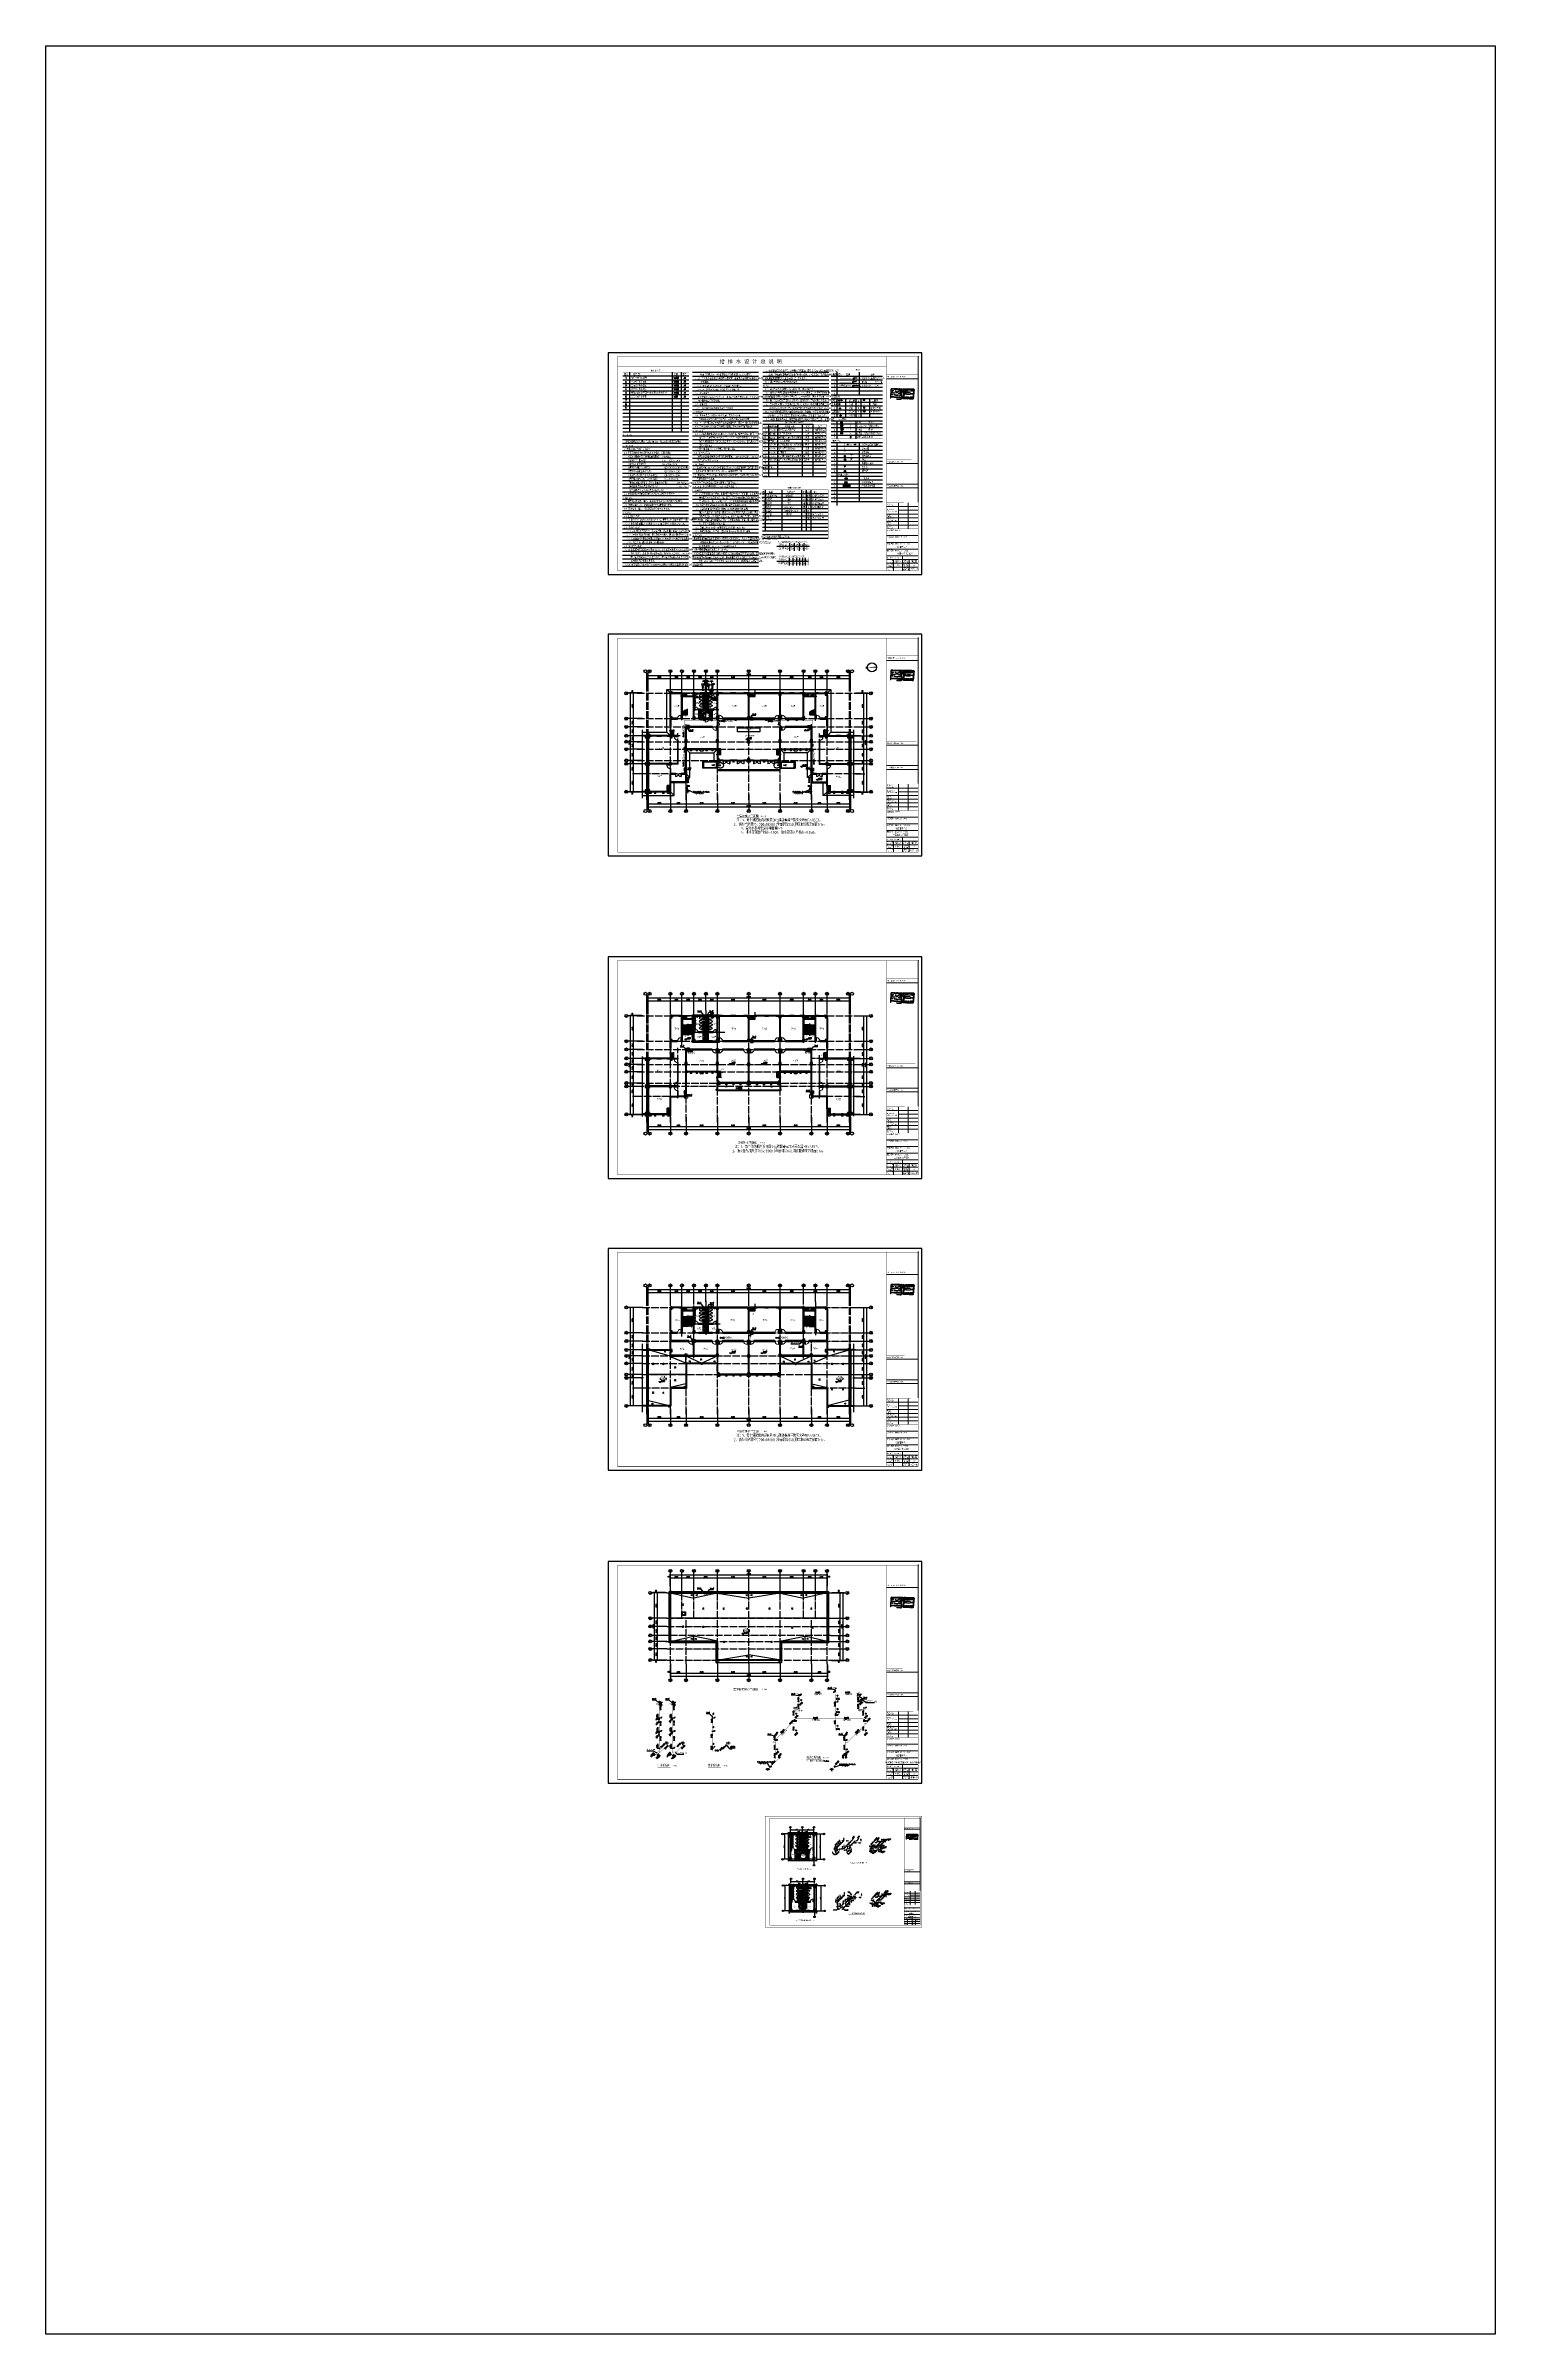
# Model space of a CAD drawing. Extents: x 888742 to 1277419, y 9079 to 622358.
import ezdxf
from ezdxf.enums import TextEntityAlignment as Align

# ---------------------------------------------------------------- set-up
doc = ezdxf.new("R2010")
doc.units = 0
doc.header["$LTSCALE"] = 1000
doc.header["$MEASUREMENT"] = 0
for name, pattern in [('CENTER2', [1.125, 0.75, -0.125, 0.125, -0.125]), ('DASH', [0.35, 0.25, -0.1]), ('DOTE', [2.42, 2, -0.2, 0.02, -0.2])]:
    doc.linetypes.add(name, pattern=pattern)
for name, color, linetype in [('A_PLAN_FURNITURE', 8, 'Continuous'), ('AXIS', 3, 'Continuous'), ('AXIS_TEXT', 7, 'Continuous'), ('COLUMN', 2, 'Continuous'), ('DIM_ELEV', 3, 'Continuous'), ('DIM_SYMB', 3, 'Continuous'), ('DIM_污水', 3, 'Continuous'), ('DIM_消防', 3, 'Continuous'), ('DIM_给水', 3, 'Continuous'), ('DOTE', 14, 'DOTE'), ('EQUIP_地漏', 7, 'Continuous'), ('EQUIP_污水', 7, 'Continuous'), ('EQUIP_消火栓', 7, 'Continuous'), ('EQUIP_消防', 7, 'Continuous'), ('EQUIP_管件', 7, 'Continuous'), ('EQUIP_给水', 7, 'Continuous'), ('EQUIP_阀门', 7, 'Continuous'), ('JZ_  PUB_TEXT', 7, 'Continuous'), ('JZ_ \u3000PUB_TEXT', 7, 'Continuous'), ('JZ_PUB_TEXT', 7, 'Continuous'), ('LATRINE', 6, 'Continuous'), ('LVTRY', 220, 'Continuous'), ('PIPE-污水', 2, 'DASH'), ('PIPE-消防', 1, 'Continuous'), ('PIPE-给水', 3, 'Continuous'), ('PIPE-雨水', 4, 'CENTER2'), ('PUB_HATCH', 252, 'Continuous'), ('PUB_TEXT', 7, 'Continuous'), ('PUB_TEXT1', 7, 'Continuous'), ('PUB_TITLE', 4, 'Continuous'), ('RAIN', 220, 'Continuous'), ('sign', 2, 'Continuous'), ('STAIR', 4, 'Continuous'), ('TEXT_污水', 7, 'Continuous'), ('TEXT_消防', 7, 'Continuous'), ('TEXT_给水', 7, 'Continuous'), ('TITLE-BLOCK-TEXT', 165, 'Continuous'), ('TWT_DIM', 3, 'Continuous'), ('TWT_ELEV', 3, 'Continuous'), ('TWT_IDEN', 3, 'Continuous'), ('TWT_LEAD', 3, 'Continuous'), ('TWT_SYMB', 3, 'Continuous'), ('TWT_TITLE', 7, 'Continuous'), ('VALVE_消防', 7, 'Continuous'), ('VALVE_给水', 7, 'Continuous'), ('VPIPE-污水', 2, 'DASH'), ('VPIPE-消防', 1, 'Continuous'), ('VPIPE-给水', 3, 'Continuous'), ('WALL', 2, 'Continuous'), ('WINDOW', 142, 'Continuous'), ('WP_F', 1, 'Continuous'), ('WP_F_PJ', 7, 'Continuous'), ('WP_G', 3, 'Continuous'), ('WP_G_PJ', 7, 'Continuous'), ('WP_L_PJ', 7, 'Continuous'), ('WP_P', 2, 'DASH'), ('WP_P_LG', 2, 'Continuous'), ('WP_P_PJ', 7, 'Continuous'), ('WW_PJ', 7, 'Continuous'), ('厨卫', 135, 'Continuous'), ('排水', 135, 'Continuous'), ('栏杆', 89, 'Continuous'), ('灭火器', 8, 'Continuous'), ('空调', 107, 'Continuous'), ('立面', 43, 'Continuous')]:
    doc.layers.add(name, color=color, linetype=linetype)
for name, color, linetype, lineweight in [('JZ_LVTRY', 8, 'Continuous', 15), ('TITLE-BLOCK-BORDER', 135, 'Continuous', 13), ('厨房卫生间家具', 79, 'Continuous', 9), ('房间家具', 157, 'Continuous', 9), ('栏杆77', 126, 'Continuous', 9), ('洁、厨具', 8, 'Continuous', 9), ('面积线', 41, 'Continuous', 20)]:
    doc.layers.add(name, color=color, linetype=linetype, lineweight=lineweight)
doc.styles.add('-黑体', font='', dxfattribs={"width": 0.8})
doc.styles.add('1', font='zn02.shx', dxfattribs={"width": 0.7, "bigfont": 'zn01.shx'})
doc.styles.add('343543', font='zn02.shx', dxfattribs={"width": 0.7, "height": 3.5, "bigfont": 'zn01.shx'})
doc.styles.add('_TCH_AXIS', font='COMPLEX', dxfattribs={"bigfont": 'GBCBIG'})
doc.styles.add('_TCH_DIM', font='SIMPLEX', dxfattribs={"bigfont": 'GBCBIG'})
doc.styles.add('_TCH_DIM_T3', font='SIMPLEX', dxfattribs={"width": 0.705882, "bigfont": 'GBCBIG'})
doc.styles.add('_TCH_LABEL', font='COMPLEX', dxfattribs={"bigfont": 'GBCBIG'})
doc.styles.add('_TWT_CIRCLE', font='COMPLEX', dxfattribs={"width": 1.1, "height": 3.5, "bigfont": 'HZTXT'})
doc.styles.add('_TWT_DIM_ELE', font='SIMPLEX', dxfattribs={"width": 0.8, "height": 3.5, "bigfont": 'HZTXT'})
doc.styles.add('_TWT_PIPEDN', font='SIMPLEX', dxfattribs={"width": 0.8, "height": 3.5, "bigfont": 'HZTXT'})
doc.styles.add('_TWT_PIPETEXT', font='SIMPLEX', dxfattribs={"width": 0.8, "height": 3.5, "bigfont": 'HZTXT'})
doc.styles.add('_TWT_SERIAL', font='COMPLEX', dxfattribs={"width": 0.8, "height": 3.5, "bigfont": 'HZTXT'})
doc.styles.add('BB', font='zn02.shx', dxfattribs={"width": 0.7, "bigfont": 'zn01.shx'})
doc.styles.add('COMPLEX', font='COMPLEX')
doc.styles.add('hnuaban', font='TSSDENG', dxfattribs={"width": 0.8, "bigfont": 'TSSDCHN'})
doc.styles.add('hnurban', font='TSSDENG', dxfattribs={"width": 0.8, "bigfont": 'TSSDCHN'})
doc.styles.add('HZ', font='txt', dxfattribs={"bigfont": 'hztxt'})
doc.styles.add('hztxt', font='zn02.shx', dxfattribs={"width": 0.8, "height": 400, "bigfont": 'zn01.shx'})
doc.styles.get("Standard").update_dxf_attribs({"font": 'gbenor.shx', "bigfont": 'gbcbig.shx'})
doc.styles.add('ZN01', font='zn02.shx', dxfattribs={"width": 0.7, "height": 3.5, "bigfont": 'zn01.shx'})
doc.styles.add('图签（1）', font='')
doc.styles.add('黑体', font='')
doc.styles.get('-黑体').set_extended_font_data('SimHei')
doc.styles.get('图签（1）').set_extended_font_data('SimHei')
doc.styles.get('黑体').set_extended_font_data('SimHei')
doc.dimstyles.new('_TCH_ARCH&&100', dxfattribs={"dimtxt": 297.5, "dimasz": 100, "dimexe": 250, "dimexo": 300, "dimgap": 126.25, "dimtad": 1, "dimdec": 0, "dimzin": 0, "dimdsep": 46, "dimtxsty": '_TCH_DIM_T3', "dimblk": 'ARCHTICK', "dimcen": 0.09, "dimclrt": 7, "dimazin": 2, "dimtfac": 1, "dimtdec": 0, "dimtix": 1, "dimtmove": 2, "dimatfit": 3, "dimldrblk": 'ARCHTICK', "dimfxl": 1, "dimtolj": 1, "dimtzin": 0, "dimarcsym": 0})
doc.dimstyles.new('_TWT_ARCH&&100', dxfattribs={"dimtxt": 297.5, "dimasz": 100, "dimexe": 250, "dimexo": 300, "dimgap": 126.25, "dimtad": 1, "dimdec": 0, "dimzin": 0, "dimdsep": 46, "dimtxsty": '_TCH_DIM_T3', "dimblk": 'ARCHTICK', "dimcen": 0.09, "dimclrt": 7, "dimazin": 2, "dimtfac": 1, "dimtdec": 0, "dimtix": 1, "dimtmove": 2, "dimatfit": 3, "dimfxl": 1, "dimtolj": 1, "dimtzin": 0, "dimarcsym": 0})
doc.dimstyles.new('_TWT_ARCH&&50', dxfattribs={"dimtxt": 148.75, "dimasz": 50, "dimexe": 125, "dimexo": 150, "dimgap": 63.125, "dimtad": 1, "dimdec": 0, "dimzin": 0, "dimdsep": 46, "dimtxsty": '_TCH_DIM_T3', "dimblk": 'ARCHTICK', "dimcen": 0.09, "dimclrt": 7, "dimazin": 2, "dimtfac": 1, "dimtdec": 0, "dimtix": 1, "dimtmove": 2, "dimatfit": 3, "dimfxl": 1, "dimtolj": 1, "dimtzin": 0, "dimarcsym": 0})
pattern_1 = [(45, (0, 0), (-88.388348, 88.388348), []), (50, (0, 0), (358.63009, -31.37607), [37.5, -412.5]), (355, (0, 0), (-69.37567, 376.09607), [30, -330]), (100.4514, (29.9, -2.6), (289.25469, 344.71977), [31.8701, -350.57106]), (46.1842, (0, 100), (533.62052, -82.7595), [56.25, -618.75]), (96.6356, (44.47, 93.1), (467.33135, 487.05894), [47.80514, -525.8565]), (351.1842, (0, 100), (467.33097, 487.0593), [45, -495]), (21, (50, 75), (298.453526, -201.309445), [37.5, -412.5]), (326, (50, 75), (121.65767, 362.57502), [30, -330]), (71.4514, (74.87, 58.22), (420.11131, 161.26525), [31.8701, -350.57106]), (37.5, (0, 0), (6.079928, 166.446927), [0, -326, 0, -335, 0, -331.25]), (7.5, (0, 0), (131.53477, 197.205856), [0, -191, 0, -318.5, 0, -126.25]), (327.5, (-111.5, 0), (266.911218, -11.277436), [0, -125, 0, -390, 0, -517.5]), (317.5, (-161.5, 0), (291.593085, 50.05249), [0, -162.5, 0, -259, 0, -367.5])]

# ---------------------------------------------------------------- blocks, each defined once
blk = doc.blocks.new('gfdgfdgasdasd')
at = {"layer": 'RAIN'}
for p, q in [((-681440, -59427), (-681160, -59427)), ((-681440, -59617), (-681360, -59537)), ((-681360, -59537), (-681360, -59197)), ((-681360, -59537), (-681240, -59537)), ((-681240, -59537), (-681240, -59197)), ((-681240, -59537), (-681160, -59617))]:
    blk.add_line(p, q, dxfattribs=at)
for points in [[(-681450, -59627), (-681150, -59627), (-681150, -59397), (-681450, -59397)], [(-681440, -59617), (-681160, -59617), (-681160, -59407), (-681440, -59407)]]:
    blk.add_lwpolyline(points, close=True, dxfattribs=at)
blk.add_circle((-681300, -59482), 50, dxfattribs=at)
blk = doc.blocks.new('$lvtry$00000195')
for p, q in [((-165, -91, 0), (-34, -91, 0)), ((-17, -58, 0), (-17, -48, 0)), ((-16, -91, 0), (-11, -91, 0)), ((11, -91, 0), (165, -91, 0)), ((17, -58, 0), (17, -48, 0))]:
    blk.add_line(p, q)
at = {"elevation": 0}
blk.add_lwpolyline([(273, -195, -0.1321382), (254, -266, -0.1066614), (193, -332, -0.0833394), (108, -374, -0.0720394), (0, -389, -0.0720394), (-108, -374, -0.0833394), (-193, -332, -0.1066614), (-254, -266, -0.1321382), (-273, -195, -0.1321382), (-254, -124, -0.1066614), (-193, -57, -0.0833394), (-108, -16, -0.0720394), (0, 0, -0.0720394), (108, -16, -0.0833394), (193, -57, -0.1066614), (254, -124, -0.1321382)], format="xyb", close=True, dxfattribs=at)
blk.add_circle((0, -58, 0), 16.7)
for centre, radius, start, end in [((-131, -195, 0), 101, 149.8906, 180), ((-131, -195, 0), 101, 180, 210.1094), ((-68, -231, 0), 174, 128.92569, 149.8906), ((-68, -158, 0), 174, 210.1094, 234.46232), ((-165, -111, 0), 20, 90, 128.92569), ((-27, -100, 0), 245, 234.46232, 253.518261), ((0, -9, 0), 340, 253.518261, 270), ((-40, -49, 0), 10.1, 106.609561, 258.164817), ((-64, 218, 0), 259, 274.706915, 282.373164), ((-75, -228, 0), 173, 71.360049, 79.18732), ((-29, -95, 0), 6.77, 155.34398, 308.322415), ((-171, 3, 0), 166, 324.841073, 338.133718), ((-171, 3, 0), 170, 324.841073, 331.352334), ((-29, -95, 0), 3.37, 155.34398, 308.322415), ((100, -210, 0), 170, 132.314061, 138.825323), ((100, -210, 0), 166, 125.532678, 138.825323), ((0, -131, 0), 25, 112.516003, 67.483997), ((-12, -74, 0), 10.6, 201.892375, 261.77402), ((0, -48, 0), 16.7, 0, 180), ((-381, -131, 0), 372, 2.398243, 6.762689), ((0, -111, 0), 9.9, 201.783693, 338.216307), ((0, -9, 0), 340, 270, 286.481739), ((64, 218, 0), 259, 257.626836, 265.293085), ((381, -131, 0), 372, 170.100831, 177.601757), ((75, -228, 0), 173, 100.81268, 110.419074), ((40, -49, 0), 10.1, 281.835183, 73.390439), ((27, -100, 0), 245, 286.481739, 305.53768), ((165, -111, 0), 20, 51.07431, 90), ((165, -111, 0), 20, 51.07431, 90), ((68, -158, 0), 174, 305.53768, 329.8906), ((68, -231, 0), 174, 30.1094, 51.07431), ((131, -195, 0), 101, 0, 30.1094), ((131, -195, 0), 101, 329.8906, 0)]:
    blk.add_arc(centre, radius, start, end)
for p in [(0, -48, 0), (0, -131, 0)]:
    blk.add_point(p)
blk = doc.blocks.new('egtretgre')
at = {"layer": 'LVTRY'}
for p, q in [((571380, 282420), (571380, 281827)), ((571420, 282420), (571380, 282420)), ((571420, 281827), (571420, 282420)), ((572191, 282420), (572191, 281827)), ((572231, 282420), (572191, 282420)), ((572231, 281827), (572231, 282420)), ((571400, 281807), (571400, 281807)), ((572211, 281807), (572211, 281807))]:
    blk.add_line(p, q, dxfattribs=at)
for points in [[(571340, 282439), (571340, 282426), (571460, 282426), (571460, 282439)], [(571362, 282396), (571362, 282408), (571354, 282408), (571354, 282396)], [(571375, 282336), (571375, 282426), (571362, 282426), (571362, 282336)], [(571424, 282336), (571424, 282426), (571438, 282426), (571438, 282336)], [(571438, 282396), (571438, 282408), (571446, 282408), (571446, 282396)], [(572151, 282439), (572151, 282426), (572271, 282426), (572271, 282439)], [(572173, 282396), (572173, 282408), (572165, 282408), (572165, 282396)], [(572186, 282336), (572186, 282426), (572173, 282426), (572173, 282336)], [(572235, 282336), (572235, 282426), (572249, 282426), (572249, 282336)], [(572249, 282396), (572249, 282408), (572257, 282408), (572257, 282396)]]:
    blk.add_lwpolyline(points, close=True, dxfattribs=at)
for centre, start, end in [((571400, 281827), 180.000556, 270.000642), ((571400, 281827), 269.999932, 0.000018), ((572211, 281827), 180.000556, 270.000642), ((572211, 281827), 269.999932, 0.000018)]:
    blk.add_arc(centre, 20, start, end, dxfattribs=at)
at = {"layer": 'LVTRY', "xscale": -1}
blk.add_blockref('$lvtry$00000195', (571823, 282358, 0), dxfattribs=at)
blk = doc.blocks.new('ffsfsdfsdf')
at = {"layer": 'RAIN'}
for p, q in [((259622, 3394), (259622, 3394)), ((260306, 4057), (260306, 3374)), ((260306, 3374), (260346, 3374)), ((260326, 4077), (260326, 4077)), ((260346, 3374), (260346, 4057)), ((260695, 3548), (260672, 3548)), ((260683, 3536), (260683, 3559)), ((260862, 3548), (260885, 3548)), ((260873, 3536), (260873, 3559)), ((261025, 3355), (261025, 3466)), ((261206, 3374), (261206, 4057)), ((261246, 3374), (261206, 3374)), ((261226, 4077), (261226, 4077)), ((261246, 4057), (261246, 3374))]:
    blk.add_line(p, q, dxfattribs=at)
at = {"layer": 'RAIN', "linetype": 'DASH', "ltscale": 10}
for p, q in [((260326, 3414), (259642, 3414)), ((259642, 3374), (260326, 3374))]:
    blk.add_line(p, q, dxfattribs=at)
at = {"layer": 'RAIN'}
for points in [[(260386, 3355), (260386, 3367), (260266, 3367), (260266, 3355)], [(260288, 3398), (260288, 3385), (260280, 3385), (260280, 3398)], [(260301, 3397), (260301, 3367), (260288, 3367), (260288, 3397)], [(260350, 3397), (260350, 3367), (260364, 3367), (260364, 3397)], [(260364, 3398), (260364, 3385), (260372, 3385), (260372, 3398)], [(261166, 3355), (261166, 3367), (261286, 3367), (261286, 3355)], [(261188, 3398), (261188, 3385), (261180, 3385), (261180, 3398)], [(261201, 3397), (261201, 3367), (261188, 3367), (261188, 3397)], [(261250, 3397), (261250, 3367), (261264, 3367), (261264, 3397)], [(261264, 3398), (261264, 3385), (261272, 3385), (261272, 3398)]]:
    blk.add_lwpolyline(points, close=True, dxfattribs=at)
for points in [[(260508, 3355), (261044, 3355, 0.421203), (261067, 3378), (261063, 3502, 0.384529), (261042, 3524, 0.020097), (260776, 3534, 0.020097), (260510, 3524, 0.384529), (260489, 3502), (260485, 3378, 0.421203)], [(260778, 4010, -0.221073), (260878, 3964, -0.102493), (260934, 3859, -0.121565), (260931, 3727, -0.187395), (260849, 3616, -0.126952), (260778, 3598, -0.126952), (260707, 3616, -0.187395), (260625, 3727, -0.121565), (260623, 3859, -0.102493), (260678, 3964, -0.221073)]]:
    blk.add_lwpolyline(points, format="xyb", close=True, dxfattribs=at)
for points in [[(260531, 3526, 0.0819017), (260527, 3500), (260527, 3355)], [(260939, 3531), (260963, 3647, 0.088113), (260973, 3844, 0.124068), (260913, 3978, 0.086475), (260846, 4035, 0.130408), (260778, 4052, 0.130408), (260710, 4035, 0.086475), (260643, 3978, 0.124068), (260584, 3844, 0.088113), (260593, 3647), (260617, 3531)], [(261025, 3466), (261025, 3512), (261025, 3500, 0.081902), (261020, 3526)]]:
    blk.add_lwpolyline(points, format="xyb", dxfattribs=at)
at = {"layer": 'RAIN', "linetype": 'DASH', "ltscale": 10}
blk.add_arc((260326, 3374), 704, 89.999985, 178.322868, dxfattribs=at)
at = {"layer": 'RAIN', "linetype": 'DASH'}
for start, end in [(90.000556, 180.000642), (179.999932, 270.000018)]:
    blk.add_arc((259642, 3394), 20, start, end, dxfattribs=at)
at = {"layer": 'RAIN'}
for centre, start, end in [((260326, 4057), 89.999932, 180.000018), ((260326, 4057), 0.000556, 90.000642), ((261226, 4057), 89.999358, 179.999444), ((261226, 4057), 359.999982, 90.000068)]:
    blk.add_arc(centre, 20, start, end, dxfattribs=at)
blk = doc.blocks.new('43t42')
at = {"layer": 'A_PLAN_FURNITURE', "linetype": 'DASH', "extrusion": (0, 0, -1)}
blk.add_lwpolyline([(-698650, 447037), (-697850, 447037), (-697850, 447387), (-698650, 447387)], close=True, dxfattribs=at)
at = {"layer": 'A_PLAN_FURNITURE', "linetype": 'DASH'}
for points in [[(698650, 447387), (697850, 447037)], [(698650, 447037), (697850, 447387)]]:
    blk.add_lwpolyline(points, dxfattribs=at)
blk = doc.blocks.new('Kongtiaodaong')
at = {"layer": '空调'}
for points in [[(1247663, -163218), (1247663, -163058), (1247663, -163038), (1247663, -163218), (1247663, -163238)], [(1247703, -163058), (1247703, -163008), (1247703, -163218), (1247703, -163268)], [(1247743, -163218), (1247743, -163058), (1247743, -163038), (1247743, -163218), (1247743, -163238)]]:
    blk.add_lwpolyline(points, dxfattribs=at)
blk = doc.blocks.new('A$C3D4507CA')
at = {"layer": 'RAIN'}
for p, q in [((-150, -173), (-150, 127)), ((-110, -73), (-110, 87)), ((110, 87), (-110, 87)), ((110, -73), (110, 87)), ((150, -173), (150, 127)), ((-110, -73), (-150, -73)), ((150, -173), (-150, -173)), ((150, -73), (110, -73)), ((150, -173), (150, -173))]:
    blk.add_line(p, q, dxfattribs=at)
blk.add_circle((0, 0), 55, dxfattribs=at)
blk = doc.blocks.new('SDW3')
at = {"layer": '洁、厨具'}
for points in [[(-460062, 325215), (-460062, 325415), (-459802, 325415), (-459802, 325215)], [(-460032, 325245), (-460032, 325385), (-459832, 325385), (-459832, 325245)]]:
    blk.add_lwpolyline(points, close=True, dxfattribs=at)
blk.add_lwpolyline([(-460032, 325245), (-459888, 325285), (-459832, 325385)], dxfattribs=at)
blk = doc.blocks.new('y65ye4')
at = {"layer": 'STAIR'}
for p, q in [((694940, 430431), (690920, 430431)), ((690920, 430431), (690920, 428731)), ((691220, 430431), (691220, 428731)), ((694640, 430331), (691220, 430331)), ((694640, 430431), (694640, 428731)), ((694940, 430331), (694940, 428731)), ((694940, 428731), (690920, 428731)), ((694640, 428831), (691219, 428831))]:
    blk.add_line(p, q, dxfattribs=at)
at = {"layer": '栏杆'}
for p, q in [((691220, 430014), (690920, 430014)), ((691220, 429576), (690920, 429576)), ((694640, 430398), (691220, 430398)), ((694640, 430364), (691220, 430364)), ((694940, 430014), (694640, 430014)), ((694940, 429576), (694640, 429576)), ((691220, 429137), (690920, 429137)), ((694640, 428798), (691220, 428798)), ((694640, 428764), (691220, 428764)), ((694940, 429137), (694640, 429137))]:
    blk.add_line(p, q, dxfattribs=at)
for centre in [(691076, 430228), (691076, 429801), (691076, 429350), (694796, 430228), (694796, 429801), (694796, 429350), (691076, 428911), (694796, 428911)]:
    blk.add_circle(centre, 104, dxfattribs=at)
blk = doc.blocks.new('$VALVE$00000295')
blk.add_lwpolyline([(-125, 72), (-125, -72), (125, 72), (125, -72), (-125, 72)])
for p in [(-125, 0), (125, 0)]:
    blk.add_point(p)
blk = doc.blocks.new('$VALVE$00000315')
blk.add_line((-75, 125), (75, 125))
blk.add_lwpolyline([(-125, -75), (-125, 75), (125, -75), (125, 75)])
for p in [(-125, 0), (125, 0)]:
    blk.add_point(p)
blk.add_solid([(0, 125), (0, 150), (75, 125)])
blk = doc.blocks.new('$VALVE$00000497')
for p, q in [((78, 138), (-78, 138)), ((0, 50), (0, 138))]:
    blk.add_line(p, q)
at = {"const_width": 49.6}
blk.add_lwpolyline([(25, 0, 1), (-25, 0, 1)], format="xyb", close=True, dxfattribs=at)
blk.add_circle((0, 0), 50)
blk = doc.blocks.new('$QC035_1')
blk.add_line((-93, -93), (93, 93))
blk.add_lwpolyline([(93, 93, 0, 50, 0), (-13, 22, 50, 50, 0)], format="xyseb")
blk.add_circle((0, 0), 150)
at = {"style": 'HZ', "flags": 1}
for tag in ['UNIT', 'WHAT', 'SPEC']:
    blk.add_attdef(tag, (0, 0), '', height=0.001, dxfattribs=at)
blk = doc.blocks.new('$VA004_1')
blk.add_lwpolyline([(-0.5, 0.5), (0.5, 0.5), (0.5, -0.5), (-0.5, -0.5), (-0.5, 0.5), (0.5, -0.5)])
at = {"const_width": 0.2}
blk.add_lwpolyline([(-0.1, 0, 1), (0.1, 0, 1)], format="xyb", close=True, dxfattribs=at)
at = {"width": 0.7, "flags": 1}
for tag in ['WHAT', 'SPEC', 'UNIT']:
    blk.add_attdef(tag, (0, 0.2), '', height=0.001, dxfattribs=at)
blk = doc.blocks.new('$ATTACHMENT$00000125')
for points, const_width in [([(0, 0), (320, 0)], 30), ([(170, 0), (170, 400)], 30), ([(320, -65), (320, 65)], 15)]:
    blk.add_lwpolyline(points, dxfattribs=dict(const_width=const_width))
at = {"const_width": 62.5}
blk.add_lwpolyline([(139, 0, -1), (201, 0, -1)], format="xyb", close=True, dxfattribs=at)
at = {"style": 'HZ', "width": 0.7, "flags": 1}
for tag in ['UNIT', 'SPEC', 'WHAT']:
    blk.add_attdef(tag, (0, 0), '', height=0.001, dxfattribs=at)
blk = doc.blocks.new('$VALVE$00000669')
for p, q in [((0, 0), (212, 0)), ((108, 0), (108, -100)), ((287, 74), (433, 74)), ((433, 74), (433, -76)), ((433, 0), (500, 0)), ((158, -100), (58, -100)), ((433, -76), (287, -76))]:
    blk.add_line(p, q)
at = {"const_width": 31.2}
blk.add_lwpolyline([(108, 16, 1), (108, -16, 1)], format="xyb", close=True, dxfattribs=at)
blk.add_circle((108, 0), 31.2)
blk.add_arc((287, -1), 75, 90, 270)
blk = doc.blocks.new('$VA035_1')
for points, const_width in [([(-250, 0), (250, 0)], 30), ([(-250, -50), (-250, 50)], 10), ([(-128, 0), (67, -114)], 30), ([(250, -50), (250, 50)], 10), ([(35, -154), (99, -74)], 10)]:
    blk.add_lwpolyline(points, dxfattribs=dict(const_width=const_width))
at = {"flags": 1}
for tag in ['UNIT', 'WHAT', 'SPEC']:
    blk.add_attdef(tag, (0, 0), '', height=0.001, dxfattribs=at)
blk = doc.blocks.new('$VA028_1')
for p, q in [((-0.5, -0.5), (-0.5, 0.5)), ((0.5, -0.5), (0.5, 0.5))]:
    blk.add_line(p, q)
blk.add_circle((0, 0), 0.5)
at = {"style": 'HZ', "width": 0.7, "flags": 1}
for tag in ['UNIT', 'WHAT', 'SPEC']:
    blk.add_attdef(tag, (0, 0), '', height=0.001, dxfattribs=at)
blk = doc.blocks.new('$ATTACHMENT$00000139')
at = {"const_width": 30}
blk.add_lwpolyline([(0, 0), (-400, 0, 0.4439422), (-486, -95, -1.1058258)], format="xyb", dxfattribs=at)
at = {"const_width": 15}
for points in [[(-231, 100), (-359, 100)], [(-296, 0), (-296, 100)]]:
    blk.add_lwpolyline(points, dxfattribs=at)
at = {"const_width": 62.5}
blk.add_lwpolyline([(-265, 0, -1), (-327, 0, -1)], format="xyb", close=True, dxfattribs=at)
at = {"flags": 1}
for tag in ['UNIT', 'SPEC', 'WHAT']:
    blk.add_attdef(tag, (0, 0), '', height=0.0001, dxfattribs=at)
blk = doc.blocks.new('$Sanitary$00000463')
at = {"color": 0}
for p, q in [((-280, 0), (280, 0)), ((-280, -10), (-280, 0)), ((280, 0), (280, -10)), ((-326, -200), (-280, -5)), ((-326, -204), (-326, -268)), ((-251, -189), (-251, -186)), ((-248, -183), (-250, -185)), ((326, -204), (280, -5)), ((326, -204), (326, -268))]:
    blk.add_line(p, q, dxfattribs=at)
for centre, radius in [((-210, -75), 24), ((-210, -75), 24), ((-210, -75), 24), ((-90, -65), 10), ((0, -170), 25), ((90, -65), 10), ((210, -75), 24)]:
    blk.add_circle(centre, radius, dxfattribs=at)
at = {"color": 0, "lineweight": 13}
blk.add_circle((0, -170), 15, dxfattribs=at)
at = {"color": 0}
for centre, radius, start, end in [((-199, -204), 127, 177.883014, 179.767627), ((-199, -266), 127, 179.767627, 213.730471), ((-104, -203), 241, 213.730471, 238.177911), ((-14, -268), 253, 161.53867, 200.697776), ((-103, -316), 196, 117.174204, 138.626123), ((-250, -186), 1, 131.322357, 180), ((-103, -226), 196, 221.949866, 242.825796), ((-40, -101), 361, 238.177911, 255.476956), ((-41, -437), 333, 102.004638, 117.174204), ((-41, -105), 333, 242.825796, 257.995362), ((1, 61), 528, 255.476956, 269.767627), ((0, -630), 531, 90, 102.004638), ((0, 88), 531, 257.995362, 270), ((1, 61), 528, 269.767627, 284.058298), ((0, -630), 531, 77.995362, 90), ((0, 88), 531, 270, 282.004638), ((41, -437), 333, 62.825796, 77.995362), ((41, -105), 333, 282.004638, 297.174204), ((42, -101), 361, 284.058298, 301.357343), ((103, -316), 196, 40.390056, 62.825796), ((103, -226), 196, 297.174204, 318.144389), ((104, -203), 241, 301.357343, 325.804782), ((14, -268), 253, 339.302224, 18.46133), ((199, -268), 127, 325.804782, 359.767627), ((199, -268), 127, 359.767627, 0.960616)]:
    blk.add_arc(centre, radius, start, end, dxfattribs=at)
for p in [(0, -63), (0, -170)]:
    blk.add_point(p, dxfattribs=at)
blk = doc.blocks.new('$TWTSYS$00000029')
for points, const_width in [([(20, 0), (-300, 0)], 30), ([(-298, -57), (-298, 67)], 15), ([(-150, 0), (-150, 400)], 30)]:
    blk.add_lwpolyline(points, dxfattribs=dict(const_width=const_width))
at = {"const_width": 62.5}
blk.add_lwpolyline([(-119, 0, 1), (-181, 0, 1)], format="xyb", close=True, dxfattribs=at)
at = {"style": 'HZ', "width": 0.7, "flags": 1}
for tag in ['UNIT', 'WHAT', 'SPEC']:
    blk.add_attdef(tag, (20, 0), '', height=0.001, dxfattribs=at)
blk = doc.blocks.new('A$C4E89196B')
at = {"layer": '厨卫'}
for p, q in [((231, 0), (-231, 0)), ((-231, -20), (-231, -174)), ((231, -20), (-231, -20)), ((215, -190), (-215, -190)), ((164, -211), (-164, -211)), ((153, -262), (-153, -262)), ((231, -20), (231, -174))]:
    blk.add_line(p, q, dxfattribs=at)
for centre, radius, start, end in [((-3, 682), 875, 254.930537, 285.543332), ((-215, -174), 15.8, 180, 270), ((1923, -259), 2132, 178.137445, 185.338927), ((-1923, -259), 2132, 354.661073, 1.862555), ((215, -174), 15.8, 270, 0)]:
    blk.add_arc(centre, radius, start, end, dxfattribs=at)
blk.add_ellipse((0, -451), major_axis=(0, 294), ratio=0.6807819, start_param=0.8725739, end_param=5.4106115, dxfattribs=at)
at = {"layer": '灭火器'}
for p in [(-164, -211), (-2, -451)]:
    blk.add_point(p, dxfattribs=at)
blk = doc.blocks.new('$GS002_1')
for points, const_width in [([(-170, 602), (-420, 602), (-439, 553)], 30), ([(0, 0), (-273, 0)], 30), ([(-273, 54), (-273, -66)], 15), ([(-92, 700), (-242, 700)], 15), ([(-170, 702), (-170, 0)], 30)]:
    blk.add_lwpolyline(points, dxfattribs=dict(const_width=const_width))
at = {"const_width": 62.5}
for points in [[(-139, 602, -1), (-201, 602, -1)], [(-139, 2, -1), (-201, 2, -1)]]:
    blk.add_lwpolyline(points, format="xyb", close=True, dxfattribs=at)
at = {"style": 'HZ', "width": 0.7, "flags": 1}
for tag in ['UNIT', 'WHAT', 'SPEC']:
    blk.add_attdef(tag, (0, 0), '', height=0.0001, dxfattribs=at)
blk = doc.blocks.new('_LV6')
for p, q in [((-140, -340), (-140, -780)), ((140, -770), (-140, -770)), ((-110, -340), (-110, -770)), ((100, -300), (-100, -300)), ((100, -330), (-100, -330)), ((-30, -890), (30, -890)), ((110, -770), (110, -340)), ((140, -780), (140, -340))]:
    blk.add_line(p, q)
for centre, radius, start, end in [((-100, -340), 40, 90, 180), ((-30, -780), 110, 180, 270), ((-100, -340), 10, 90, 180), ((30, -780), 110, 270, 0), ((100, -340), 40, 0, 90), ((100, -340), 10, 0, 90)]:
    blk.add_arc(centre, radius, start, end)
blk = doc.blocks.new('$GS015_1')
for points, const_width in [([(0, 0), (0, -700)], 30), ([(-150, -290), (-150, -420)], 15), ([(-100, -290), (-100, -420)], 15), ([(0, -350), (-100, -350)], 10)]:
    blk.add_lwpolyline(points, dxfattribs=dict(const_width=const_width))
at = {"const_width": 62.5}
blk.add_lwpolyline([(1, -380, -1), (1, -317, -1)], format="xyb", close=True, dxfattribs=at)
at = {"flags": 1}
for tag in ['UNIT', 'WHAT', 'SPEC']:
    blk.add_attdef(tag, (0, 0), '', height=0.001, dxfattribs=at)
blk = doc.blocks.new('$VA037_1')
for p, q in [((0, 0), (0, 0.5)), ((0, 0.5), (0.4, 0.5))]:
    blk.add_line(p, q)
blk.add_lwpolyline([(-0.5, 0.4), (-0.5, -0.4), (0.5, 0.4), (0.5, -0.4)], close=True)
at = {"width": 0.7, "flags": 1}
for tag in ['UNIT', 'WHAT', 'SPEC']:
    blk.add_attdef(tag, (0, 0), '', height=0.001, dxfattribs=at)
blk = doc.blocks.new('255ads')
at = {"layer": 'WP_P_LG', "color": 6, "const_width": 25}
for points in [[(-530227, -207909), (-530297, -207909)], [(-530262, -207859), (-530262, -208164)]]:
    blk.add_lwpolyline(points, dxfattribs=at)
blk = doc.blocks.new('$VALVE$00000476')
for p, q in [((-64, -90), (-64, 90)), ((0, -90), (0, 90))]:
    blk.add_line(p, q)
blk.add_point((0, 0))
blk = doc.blocks.new('$ATTACHMENT$00000059')
at = {"const_width": 30}
blk.add_lwpolyline([(0, 0), (-350, 0), (-350, -150, -1), (-500, -150), (-500, 92)], format="xyb", dxfattribs=at)
blk = doc.blocks.new('$TwtSys$00000136')
at = {"elevation": 0}
blk.add_lwpolyline([(-51, 45), (51, 45), (51, -49), (-51, -49)], close=True, dxfattribs=at)
blk.add_circle((0, 0, 0), 93.8)
blk = doc.blocks.new('$TwtSys$00000327')
for p, q in [((-94, -9, 0), (9, 94, 0)), ((-9, -94, 0), (94, 9, 0)), ((12, 55, 0), (42, 84, 0)), ((40, 40, 0), (66, 66, 0)), ((55, 12, 0), (84, 42, 0)), ((-84, -42, 0), (-55, -12, 0)), ((-66, -66, 0), (-40, -40, 0)), ((-42, -84, 0), (-12, -55, 0))]:
    blk.add_line(p, q)
for radius in [94, 56.4]:
    blk.add_circle((0, 0, 0), radius)
blk = doc.blocks.new('$VALVE$00000597')
blk.add_line((-93, 357), (93, 543))
blk.add_lwpolyline([(93, 543, 0, 50, 0), (-31, 456, 50, 50, 0)], format="xyseb")
for points, const_width in [([(0, 300), (0, 0)], 30), ([(0, 182), (75, 182), (75, 107)], 7.5)]:
    blk.add_lwpolyline(points, dxfattribs=dict(const_width=const_width))
blk.add_circle((0, 450), 150)
blk = doc.blocks.new('$ATTACHMENT$00000065')
at = {"const_width": 30}
blk.add_lwpolyline([(0, 0), (-400, 0), (-400, 500)], dxfattribs=at)
blk = doc.blocks.new('$TwtSys$00000141')
for p, q in [((-94, 8), (-10, 92)), ((-94, 8), (-10, 92)), ((-87, -35), (35, 87)), ((-87, -35), (35, 87)), ((-66, -66), (66, 66)), ((-66, -66), (66, 66)), ((-32, -87), (88, 33)), ((-32, -87), (88, 33)), ((11, -92), (92, -11)), ((11, -92), (92, -11))]:
    blk.add_line(p, q)
blk.add_circle((0, 0), 94)
blk.add_circle((0, 0), 94)
blk = doc.blocks.new('$PS024_2')
blk.add_line((348, 500), (-52, 500))
for points, const_width in [([(0, 0), (0, 288, -1), (75, 288), (75, 188, 1), (150, 188), (150, 367)], 30), ([(275, 500, -1.0676639), (25, 500)], 20)]:
    blk.add_lwpolyline(points, format="xyb", dxfattribs=dict(const_width=const_width))
blk.add_lwpolyline([(205, 500, 20, 20, -1.1591005), (95, 500, 20, 20, -1.0676639)], format="xyseb")
at = {"style": 'HZ', "width": 0.7, "flags": 1}
for tag in ['WHAT', 'SPEC', 'UNIT']:
    blk.add_attdef(tag, (0, 0), '', height=0.001, dxfattribs=at)
blk = doc.blocks.new('$PS020_2')
blk.add_line((348, 500), (-52, 500))
for points, const_width in [([(0, 0), (0, 288, -1), (75, 288), (75, 188, 1), (150, 188), (150, 367)], 30), ([(275, 500, -1.0676639), (25, 500)], 20)]:
    blk.add_lwpolyline(points, format="xyb", dxfattribs=dict(const_width=const_width))
at = {"style": 'HZ', "width": 0.7, "flags": 1}
for tag in ['UNIT', 'WHAT', 'SPEC']:
    blk.add_attdef(tag, (0, 0), '', height=0.001, dxfattribs=at)
blk = doc.blocks.new('$PS013_2')
for p, q in [((-0.5, 0.4), (0.1, 1)), ((0.1, 0), (-0.5, 0.6)), ((-0.4, 0.1), (0.4, 0.9)), ((0.4, 0.1), (-0.4, 0.9)), ((0.5, 0.4), (-0.1, 1)), ((-0.1, 0), (0.5, 0.6))]:
    blk.add_line(p, q)
blk.add_circle((0, 0.5), 0.5)
blk = doc.blocks.new('$lvtry$00000191')
at = {"color": 0}
for p, q in [((-250, -50, 0), (-39, -219, 0)), ((-250, -450, 0), (-39, -281, 0)), ((39, -219, 0), (250, -50, 0)), ((39, -281, 0), (250, -450, 0))]:
    blk.add_line(p, q, dxfattribs=at)
at = {"color": 0, "elevation": 0}
for points in [[(300, -500), (300, 0), (-300, 0), (-300, -500)], [(250, -450), (250, -50), (-250, -50), (-250, -450)]]:
    blk.add_lwpolyline(points, close=True, dxfattribs=at)
at = {"color": 0}
blk.add_circle((0, -250, 0), 50, dxfattribs=at)
for p in [(0, -50, 0), (0, -250, 0)]:
    blk.add_point(p, dxfattribs=at)
blk = doc.blocks.new('$GS020_1')
at = {"const_width": 30}
for points in [[(0, 0), (0, -450)], [(-150, -450), (-150, -850)], [(0, -450), (-150, -450)]]:
    blk.add_lwpolyline(points, dxfattribs=at)
blk.add_lwpolyline([(-100, -550), (100, -550), (100, -300), (-100, -300)], close=True)
at = {"style": 'HZ', "width": 0.7, "flags": 1}
for tag in ['UNIT', 'WHAT', 'SPEC']:
    blk.add_attdef(tag, (0, 0), '', height=0.001, dxfattribs=at)
blk = doc.blocks.new('$TWTSYS$00000546')
h = blk.add_hatch()
h.set_pattern_fill('ANSI31', color=256, scale=200, style=0)
h.set_pattern_definition([(45, (-38543.802, -6670.83), (-17.67767, 17.67767), [])])
h.paths.add_polyline_path([(-65, 174), (65, 174), (65, 44), (-65, 44)])
for points in [[(0, 344), (-198, 0), (198, 0)], [(-65, 174), (65, 174), (65, 44), (-65, 44)]]:
    blk.add_lwpolyline(points, close=True)
blk = doc.blocks.new('$TwtSys$00000434')
for p, q in [((-0.5, 0.5), (-0.5, -0.5)), ((-0.5, -0.5), (0.5, 0.5)), ((0.5, 0.5), (-0.5, 0.5)), ((0.5, -0.5), (0.5, 0.5)), ((-0.5, -0.5), (0.5, -0.5))]:
    blk.add_line(p, q)
blk.add_solid([(0.5, -0.5), (0.5, 0.5), (-0.5, -0.5)])
blk = doc.blocks.new('$VALVE$00000751')
for p, q in [((-53, -108), (-53, -221)), ((-53, -221), (53, -221)), ((53, -221), (53, -108))]:
    blk.add_line(p, q)
blk.add_lwpolyline([(-120, 0, 1), (120, 0, 1), (-120, 0, 1.7664199)], format="xyb")
blk.add_circle((0, 0), 60)
for p in [(-120, 0), (120, 0)]:
    blk.add_point(p)
blk = doc.blocks.new('1111')
at = {"layer": '房间家具', "linetype": 'Continuous'}
h = blk.add_hatch(dxfattribs=at)
h.set_pattern_fill('ANSI31', color=256, scale=19.8, style=0)
h.set_pattern_definition([(45, (179837.365, 6176.337), (-22.2261339, 22.2261339), [])])
h.paths.add_polyline_path([(1167324, 545686), (1167318, 545520), (1167278, 545522), (1167269, 545298), (1167309, 545296), (1167305, 545191), (1167304, 545130), (1167503, 545122), (1167525, 545679)])
h.paths.add_polyline_path([(1167237, 545628), (1167322, 545628), (1167322, 545687), (1167237, 545687)], flags=16)
h.paths.add_polyline_path([(1167174, 545690), (1167377, 545690), (1167377, 545764), (1167174, 545764)], flags=16)
h.paths.add_polyline_path([(1167215, 545136), (1167305, 545136), (1167305, 545188), (1167215, 545188)], flags=16)
h.paths.add_polyline_path([(1167149, 545057), (1167352, 545057), (1167352, 545128), (1167149, 545128)], flags=16)
at = {"layer": 'TITLE-BLOCK-BORDER'}
for p, q in [((1171219, 516438), (1171219, 555438)), ((1171219, 549454), (1162719, 549454)), ((1171219, 526738), (1162719, 526738)), ((1171219, 521238), (1162719, 521238)), ((1171219, 520238), (1162719, 520238)), ((1171219, 515238), (1162719, 515238)), ((1165919, 509238), (1165919, 516238)), ((1168569, 509238), (1168569, 516238)), ((1171219, 513238), (1162719, 513238)), ((1171219, 512238), (1162719, 512238)), ((1171219, 511238), (1162719, 511238)), ((1171219, 510238), (1162719, 510238)), ((1171219, 514238), (1165919, 514238)), ((1171219, 507438), (1162719, 507438)), ((1171219, 505638), (1162719, 505638)), ((1171219, 503838), (1162719, 503838)), ((1171219, 502038), (1162719, 502038)), ((1171219, 501038), (1162719, 501038)), ((1171219, 500038), (1162719, 500038)), ((1171219, 499038), (1162719, 499038)), ((1164569, 501038), (1164569, 498038)), ((1166969, 502038), (1166969, 498038)), ((1168819, 501038), (1168819, 498038))]:
    blk.add_line(p, q, dxfattribs=at)
at = {"layer": 'TITLE-BLOCK-BORDER', "const_width": 70}
for points in [[(1171219, 498038), (1171219, 555438), (1162719, 555438), (1162719, 498038), (1171219, 498038)], [(1171219, 527738), (1162719, 527738)], [(1171219, 527738), (1162719, 527738)], [(1171219, 516238), (1162719, 516238)]]:
    blk.add_lwpolyline(points, close=True, dxfattribs=at)
at = {"layer": 'TITLE-BLOCK-BORDER'}
for points, const_width in [([(1171219, 550654), (1162719, 550654)], 80), ([(1171219, 509238), (1162719, 509238)], 70)]:
    blk.add_lwpolyline(points, dxfattribs=dict(at, const_width=const_width))
blk.add_point((1171219, 555438), dxfattribs=at)
at = {"layer": '房间家具', "linetype": 'Continuous'}
for p, q in [((1169263, 546287), (1169259, 546204)), ((1169259, 546204), (1169269, 546204)), ((1169333, 546284), (1169263, 546287)), ((1169269, 546204), (1169266, 546148)), ((1169266, 546148), (1169315, 546146)), ((1169315, 546146), (1169318, 546146)), ((1169318, 546156), (1169317, 546136)), ((1169370, 546134), (1169317, 546136)), ((1169318, 546146), (1169318, 546156)), ((1169318, 546156), (1169371, 546153)), ((1169376, 546292), (1169333, 546294)), ((1169333, 546294), (1169333, 546284)), ((1169371, 546153), (1169370, 546134)), ((1169370, 546134), (1169465, 546130)), ((1169377, 546309), (1169376, 546292)), ((1169472, 546305), (1169377, 546309)), ((1169465, 546130), (1169466, 546150)), ((1169465, 546130), (1169518, 546128)), ((1169466, 546150), (1169519, 546148)), ((1169471, 546288), (1169472, 546305)), ((1169515, 546286), (1169471, 546288)), ((1169515, 546277), (1169515, 546286)), ((1169540, 546276), (1169515, 546277)), ((1169519, 546148), (1169518, 546140)), ((1169519, 546148), (1169518, 546128)), ((1169518, 546140), (1169518, 546138)), ((1169518, 546138), (1169521, 546138)), ((1169521, 546138), (1169537, 546138)), ((1169537, 546138), (1169539, 546138)), ((1169539, 546138), (1169568, 546136)), ((1169584, 546274), (1169540, 546276)), ((1169568, 546136), (1169570, 546136)), ((1169570, 546136), (1169572, 546192)), ((1169572, 546192), (1169581, 546191)), ((1169581, 546191), (1169584, 546274)), ((1169581, 546191), (1169584, 546274)), ((1169590, 546191), (1169581, 546191)), ((1169584, 546274), (1169629, 546273)), ((1169588, 546136), (1169590, 546191)), ((1169590, 546136), (1169588, 546136)), ((1169619, 546134), (1169590, 546136)), ((1169621, 546134), (1169619, 546134)), ((1169637, 546134), (1169621, 546134)), ((1169629, 546273), (1169654, 546272)), ((1169640, 546134), (1169637, 546134)), ((1169640, 546143), (1169639, 546123)), ((1169692, 546121), (1169639, 546123)), ((1169693, 546141), (1169640, 546143)), ((1169640, 546143), (1169640, 546135)), ((1169640, 546135), (1169640, 546134)), ((1169654, 546272), (1169655, 546281)), ((1169655, 546281), (1169698, 546279)), ((1169692, 546121), (1169693, 546141)), ((1169787, 546117), (1169692, 546121)), ((1169698, 546279), (1169699, 546296)), ((1169699, 546296), (1169794, 546293)), ((1169788, 546137), (1169787, 546117)), ((1169787, 546117), (1169840, 546115)), ((1169841, 546135), (1169788, 546137)), ((1169794, 546293), (1169793, 546275)), ((1169793, 546275), (1169837, 546274)), ((1169837, 546274), (1169836, 546264)), ((1169836, 546264), (1169906, 546262)), ((1169840, 546126), (1169841, 546135)), ((1169841, 546135), (1169840, 546115)), ((1169843, 546126), (1169840, 546126)), ((1169892, 546124), (1169843, 546126)), ((1169894, 546179), (1169892, 546124)), ((1169903, 546179), (1169894, 546179)), ((1169906, 546262), (1169903, 546179)), ((1167507, 544637), (1167504, 544554)), ((1167504, 544554), (1167513, 544554)), ((1167577, 544634), (1167507, 544637)), ((1167513, 544554), (1167511, 544498)), ((1167511, 544498), (1167560, 544496)), ((1167560, 544496), (1167562, 544496)), ((1167562, 544496), (1167563, 544505)), ((1167563, 544505), (1167562, 544486)), ((1167615, 544483), (1167562, 544486)), ((1167563, 544505), (1167615, 544503)), ((1167621, 544642), (1167577, 544643)), ((1167577, 544643), (1167577, 544634)), ((1167615, 544503), (1167615, 544483)), ((1167615, 544483), (1167709, 544480)), ((1167716, 544655), (1167621, 544659)), ((1167621, 544659), (1167621, 544642)), ((1167709, 544480), (1167710, 544499)), ((1167709, 544480), (1167762, 544478)), ((1167710, 544499), (1167763, 544497)), ((1167716, 544638), (1167716, 544655)), ((1167759, 544636), (1167716, 544638)), ((1167759, 544627), (1167759, 544636)), ((1167784, 544626), (1167759, 544627)), ((1167763, 544497), (1167762, 544478)), ((1167763, 544497), (1167763, 544489)), ((1167763, 544489), (1167763, 544488)), ((1167763, 544488), (1167765, 544488)), ((1167765, 544488), (1167781, 544487)), ((1167781, 544487), (1167784, 544487)), ((1167829, 544624), (1167784, 544626)), ((1167784, 544487), (1167813, 544486)), ((1167813, 544486), (1167814, 544486)), ((1167814, 544486), (1167816, 544542)), ((1167816, 544542), (1167826, 544541)), ((1167826, 544541), (1167829, 544624)), ((1168006, 544608), (1168002, 544525)), ((1168002, 544525), (1168011, 544525)), ((1168075, 544605), (1168006, 544608)), ((1168011, 544525), (1168009, 544469)), ((1168009, 544469), (1168058, 544467)), ((1168058, 544467), (1168061, 544467)), ((1168061, 544476), (1168060, 544457)), ((1168113, 544455), (1168060, 544457)), ((1168061, 544467), (1168061, 544476)), ((1168061, 544476), (1168114, 544474)), ((1168076, 544615), (1168075, 544605)), ((1168119, 544613), (1168076, 544615)), ((1168114, 544474), (1168113, 544455)), ((1168113, 544455), (1168208, 544451)), ((1168120, 544630), (1168119, 544613)), ((1168215, 544626), (1168120, 544630)), ((1168208, 544451), (1168209, 544471)), ((1168208, 544451), (1168261, 544449)), ((1168209, 544471), (1168262, 544469)), ((1168214, 544609), (1168215, 544626)), ((1168258, 544607), (1168214, 544609)), ((1168257, 544598), (1168258, 544607)), ((1168282, 544597), (1168257, 544598)), ((1168262, 544469), (1168261, 544461)), ((1168262, 544469), (1168261, 544449)), ((1168261, 544461), (1168261, 544459)), ((1168261, 544459), (1168264, 544459)), ((1168264, 544459), (1168280, 544459)), ((1168280, 544459), (1168282, 544458)), ((1168327, 544595), (1168282, 544597)), ((1168282, 544458), (1168311, 544457)), ((1168311, 544457), (1168313, 544457)), ((1168313, 544457), (1168315, 544513)), ((1168315, 544513), (1168324, 544512)), ((1168324, 544512), (1168327, 544595)), ((1168509, 544512), (1168512, 544595)), ((1168518, 544512), (1168509, 544512)), ((1168512, 544595), (1168557, 544594)), ((1168516, 544456), (1168518, 544512)), ((1168517, 544456), (1168516, 544456)), ((1168546, 544455), (1168517, 544456)), ((1168549, 544455), (1168546, 544455)), ((1168565, 544455), (1168549, 544455)), ((1168557, 544594), (1168582, 544593)), ((1168567, 544454), (1168565, 544455)), ((1168568, 544464), (1168567, 544456)), ((1168568, 544464), (1168567, 544444)), ((1168567, 544456), (1168567, 544454)), ((1168620, 544442), (1168567, 544444)), ((1168620, 544462), (1168568, 544464)), ((1168582, 544593), (1168582, 544602)), ((1168582, 544602), (1168626, 544600)), ((1168620, 544442), (1168620, 544462)), ((1168714, 544438), (1168620, 544442)), ((1168626, 544617), (1168721, 544613)), ((1168626, 544600), (1168626, 544617)), ((1168715, 544458), (1168714, 544438)), ((1168714, 544438), (1168767, 544436)), ((1168768, 544456), (1168715, 544458)), ((1168721, 544613), (1168721, 544596)), ((1168721, 544596), (1168764, 544595)), ((1168764, 544595), (1168764, 544585)), ((1168764, 544585), (1168834, 544583)), ((1168768, 544456), (1168767, 544436)), ((1168768, 544446), (1168768, 544456)), ((1168770, 544446), (1168768, 544446)), ((1168819, 544444), (1168770, 544446)), ((1168821, 544500), (1168819, 544444)), ((1168831, 544499), (1168821, 544500)), ((1168834, 544583), (1168831, 544499)), ((1169041, 544611), (1169038, 544528)), ((1169038, 544528), (1169047, 544528)), ((1169111, 544608), (1169041, 544611)), ((1169047, 544528), (1169045, 544472)), ((1169045, 544472), (1169094, 544470)), ((1169094, 544470), (1169096, 544470)), ((1169096, 544470), (1169097, 544479)), ((1169097, 544479), (1169096, 544460)), ((1169149, 544458), (1169096, 544460)), ((1169097, 544479), (1169150, 544477)), ((1169112, 544618), (1169111, 544608)), ((1169155, 544616), (1169112, 544618)), ((1169150, 544477), (1169149, 544458)), ((1169149, 544458), (1169244, 544454)), ((1169156, 544633), (1169155, 544616)), ((1169251, 544629), (1169156, 544633)), ((1169187, 545508), (1169183, 545425)), ((1169183, 545425), (1169193, 545425)), ((1169257, 545506), (1169187, 545508)), ((1169193, 545425), (1169190, 545370)), ((1169190, 545370), (1169239, 545368)), ((1169239, 545368), (1169242, 545367)), ((1169242, 545377), (1169241, 545357)), ((1169294, 545355), (1169241, 545357)), ((1169242, 545367), (1169242, 545377)), ((1169242, 545377), (1169295, 545375)), ((1169244, 544454), (1169245, 544474)), ((1169244, 544454), (1169296, 544452)), ((1169245, 544474), (1169297, 544471)), ((1169250, 544612), (1169251, 544629)), ((1169294, 544610), (1169250, 544612)), ((1169300, 545513), (1169257, 545515)), ((1169257, 545515), (1169257, 545506)), ((1169293, 544601), (1169294, 544610)), ((1169318, 544600), (1169293, 544601)), ((1169295, 545375), (1169294, 545355)), ((1169294, 545355), (1169389, 545351)), ((1169297, 544471), (1169296, 544452)), ((1169297, 544471), (1169297, 544464)), ((1169297, 544464), (1169297, 544462)), ((1169297, 544462), (1169300, 544462)), ((1169301, 545530), (1169300, 545513)), ((1169300, 544462), (1169315, 544462)), ((1169396, 545527), (1169301, 545530)), ((1169315, 544462), (1169318, 544461)), ((1169363, 544598), (1169318, 544600)), ((1169318, 544461), (1169347, 544460)), ((1169347, 544460), (1169348, 544460)), ((1169348, 544460), (1169351, 544516)), ((1169351, 544516), (1169360, 544515)), ((1169360, 544515), (1169363, 544598)), ((1169360, 544515), (1169363, 544598)), ((1169369, 544515), (1169360, 544515)), ((1169363, 544598), (1169408, 544597)), ((1169367, 544459), (1169369, 544515)), ((1169368, 544459), (1169367, 544459)), ((1169397, 544458), (1169368, 544459)), ((1169389, 545351), (1169390, 545371)), ((1169389, 545351), (1169442, 545349)), ((1169390, 545371), (1169443, 545369)), ((1169395, 545509), (1169396, 545527)), ((1169439, 545508), (1169395, 545509)), ((1169400, 544458), (1169397, 544458)), ((1169416, 544458), (1169400, 544458)), ((1169408, 544597), (1169433, 544596)), ((1169418, 544457), (1169416, 544458)), ((1169419, 544467), (1169418, 544459)), ((1169419, 544467), (1169418, 544447)), ((1169418, 544459), (1169418, 544457)), ((1169471, 544445), (1169418, 544447)), ((1169471, 544465), (1169419, 544467)), ((1169433, 544596), (1169433, 544605)), ((1169433, 544605), (1169477, 544603)), ((1169439, 545498), (1169439, 545508)), ((1169464, 545497), (1169439, 545498)), ((1169443, 545369), (1169442, 545361)), ((1169443, 545369), (1169442, 545349)), ((1169442, 545361), (1169442, 545360)), ((1169442, 545360), (1169445, 545359)), ((1169445, 545359), (1169461, 545359)), ((1169461, 545359), (1169463, 545359)), ((1169463, 545359), (1169492, 545358)), ((1169509, 545496), (1169464, 545497)), ((1169471, 544445), (1169471, 544465)), ((1169566, 544441), (1169471, 544445)), ((1169477, 544603), (1169478, 544620)), ((1169478, 544620), (1169573, 544616)), ((1169492, 545358), (1169494, 545358)), ((1169494, 545358), (1169496, 545413)), ((1169496, 545413), (1169505, 545413)), ((1169505, 545413), (1169509, 545496)), ((1169505, 545413), (1169509, 545496)), ((1169514, 545412), (1169505, 545413)), ((1169509, 545496), (1169553, 545494)), ((1169512, 545357), (1169514, 545412)), ((1169514, 545357), (1169512, 545357)), ((1169543, 545356), (1169514, 545357)), ((1169545, 545355), (1169543, 545356)), ((1169561, 545355), (1169545, 545355)), ((1169553, 545494), (1169578, 545493)), ((1169564, 545355), (1169561, 545355)), ((1169564, 545364), (1169563, 545344)), ((1169616, 545342), (1169563, 545344)), ((1169617, 545362), (1169564, 545364)), ((1169564, 545364), (1169564, 545356)), ((1169564, 545356), (1169564, 545355)), ((1169619, 544459), (1169566, 544461)), ((1169566, 544461), (1169566, 544441)), ((1169566, 544441), (1169618, 544439)), ((1169573, 544616), (1169572, 544599)), ((1169572, 544599), (1169615, 544598)), ((1169578, 545493), (1169579, 545502)), ((1169579, 545502), (1169622, 545500)), ((1169615, 544598), (1169615, 544588)), ((1169615, 544588), (1169685, 544586)), ((1169616, 545342), (1169617, 545362)), ((1169711, 545338), (1169616, 545342)), ((1169619, 544459), (1169618, 544439)), ((1169619, 544449), (1169619, 544459)), ((1169621, 544449), (1169619, 544449)), ((1169670, 544447), (1169621, 544449)), ((1169622, 545500), (1169623, 545518)), ((1169623, 545518), (1169718, 545514)), ((1169672, 544503), (1169670, 544447)), ((1169682, 544502), (1169672, 544503)), ((1169685, 544586), (1169682, 544502)), ((1169712, 545358), (1169711, 545338)), ((1169711, 545338), (1169764, 545336)), ((1169765, 545356), (1169712, 545358)), ((1169718, 545514), (1169717, 545497)), ((1169717, 545497), (1169761, 545495)), ((1169761, 545495), (1169760, 545486)), ((1169760, 545486), (1169830, 545483)), ((1169764, 545347), (1169765, 545356)), ((1169765, 545356), (1169764, 545336)), ((1169767, 545347), (1169764, 545347)), ((1169816, 545345), (1169767, 545347)), ((1169818, 545400), (1169816, 545345)), ((1169827, 545400), (1169818, 545400)), ((1169830, 545483), (1169827, 545400))]:
    blk.add_line(p, q, dxfattribs=at)
for points in [[(1163870, 545884), (1163866, 545727), (1163879, 545727), (1163879, 545722), (1163906, 545721), (1163906, 545726), (1163927, 545725), (1163927, 545720), (1163950, 545720), (1163950, 545725), (1163959, 545725), (1163958, 545705), (1164076, 545701), (1164076, 545721), (1164085, 545721), (1164085, 545716), (1164108, 545715), (1164108, 545720), (1164144, 545719), (1164144, 545714), (1164167, 545713), (1164167, 545719), (1164176, 545718), (1164175, 545699), (1164293, 545695), (1164294, 545715), (1164302, 545715), (1164302, 545710), (1164325, 545709), (1164325, 545714), (1164346, 545714), (1164346, 545708), (1164372, 545708), (1164373, 545713), (1164386, 545712), (1164391, 545869), (1164314, 545871), (1164314, 545882), (1164255, 545884), (1164255, 545862), (1164227, 545863), (1164228, 545884), (1164179, 545886), (1164179, 545875), (1164139, 545876), (1164137, 545821), (1164120, 545821), (1164122, 545877), (1164082, 545878), (1164083, 545888), (1164034, 545890), (1164033, 545869), (1164006, 545870), (1164006, 545891), (1163947, 545892), (1163947, 545882)], [(1163881, 546211), (1163989, 546208), (1163982, 545966), (1163874, 545969)], [(1163916, 546382), (1163911, 546225), (1163927, 546224), (1163927, 546219), (1163953, 546218), (1163954, 546224), (1163964, 546223), (1163964, 546210), (1164011, 546209), (1164011, 546222), (1164026, 546222), (1164025, 546216), (1164052, 546216), (1164052, 546221), (1164081, 546220), (1164081, 546215), (1164108, 546214), (1164108, 546219), (1164118, 546219), (1164118, 546206), (1164165, 546204), (1164165, 546218), (1164176, 546217), (1164176, 546212), (1164202, 546211), (1164203, 546217), (1164227, 546216), (1164227, 546211), (1164254, 546210), (1164254, 546215), (1164265, 546215), (1164264, 546202), (1164311, 546200), (1164311, 546213), (1164321, 546213), (1164320, 546208), (1164350, 546207), (1164350, 546212), (1164380, 546212), (1164380, 546206), (1164409, 546205), (1164409, 546211), (1164419, 546210), (1164418, 546197), (1164465, 546196), (1164466, 546224), (1164472, 546223), (1164472, 546218), (1164495, 546217), (1164495, 546223), (1164500, 546223), (1164500, 546208), (1164511, 546208), (1164511, 546203), (1164538, 546202), (1164538, 546207), (1164554, 546207), (1164558, 546363), (1164445, 546366), (1164445, 546374), (1164383, 546376), (1164383, 546362), (1164355, 546362), (1164356, 546377), (1164294, 546379), (1164294, 546371), (1164228, 546373), (1164226, 546317), (1164209, 546318), (1164211, 546373), (1164145, 546375), (1164145, 546383), (1164083, 546385), (1164083, 546370), (1164055, 546371), (1164056, 546385), (1163994, 546387), (1163993, 546379)], [(1163925, 546716), (1164033, 546713), (1164025, 546388), (1163917, 546391)], [(1163957, 546882), (1163952, 546724), (1163966, 546723), (1163966, 546717), (1163993, 546716), (1163993, 546722), (1164048, 546721), (1164048, 546730), (1164105, 546728), (1164106, 546744), (1164133, 546743), (1164133, 546728), (1164190, 546726), (1164190, 546717), (1164245, 546715), (1164245, 546709), (1164272, 546708), (1164272, 546715), (1164292, 546714), (1164292, 546707), (1164319, 546707), (1164319, 546713), (1164375, 546712), (1164375, 546721), (1164432, 546719), (1164432, 546735), (1164460, 546734), (1164460, 546718), (1164517, 546717), (1164516, 546708), (1164572, 546706), (1164571, 546699), (1164598, 546699), (1164599, 546705), (1164612, 546705), (1164617, 546863), (1164526, 546865), (1164526, 546877), (1164473, 546879), (1164473, 546867), (1164427, 546868), (1164427, 546880), (1164385, 546881), (1164385, 546869), (1164298, 546872), (1164296, 546817), (1164274, 546817), (1164276, 546873), (1164189, 546875), (1164189, 546887), (1164147, 546888), (1164146, 546876), (1164100, 546878), (1164101, 546889), (1164048, 546891), (1164048, 546879)], [(1167564, 546354), (1168355, 546322), (1168349, 546164), (1167557, 546195)], [(1167763, 545870), (1168334, 545847), (1168329, 545702), (1167757, 545725)], [(1168438, 545843), (1169065, 545818), (1169059, 545673), (1168432, 545698)], [(1168456, 546318), (1169085, 546293), (1169079, 546135), (1168450, 546160)], [(1163771, 544543), (1163879, 544540), (1163871, 544245), (1163763, 544248)], [(1163773, 544721), (1163768, 544564), (1163782, 544564), (1163782, 544558), (1163809, 544557), (1163809, 544563), (1163829, 544562), (1163829, 544557), (1163852, 544556), (1163852, 544562), (1163861, 544561), (1163860, 544542), (1163974, 544538), (1163975, 544558), (1163983, 544558), (1163983, 544553), (1164006, 544552), (1164006, 544557), (1164027, 544557), (1164027, 544551), (1164054, 544551), (1164054, 544556), (1164074, 544555), (1164074, 544550), (1164101, 544549), (1164101, 544554), (1164122, 544554), (1164122, 544549), (1164144, 544548), (1164145, 544553), (1164153, 544553), (1164153, 544533), (1164270, 544530), (1164271, 544550), (1164280, 544549), (1164280, 544544), (1164302, 544543), (1164303, 544549), (1164319, 544548), (1164319, 544543), (1164346, 544542), (1164346, 544547), (1164371, 544547), (1164371, 544542), (1164397, 544541), (1164398, 544546), (1164418, 544545), (1164418, 544540), (1164441, 544540), (1164441, 544545), (1164450, 544545), (1164449, 544525), (1164547, 544522), (1164548, 544542), (1164555, 544542), (1164555, 544536), (1164578, 544536), (1164578, 544541), (1164589, 544541), (1164593, 544697), (1164570, 544698), (1164570, 544709), (1164525, 544710), (1164525, 544689), (1164497, 544689), (1164498, 544711), (1164453, 544712), (1164452, 544701), (1164373, 544704), (1164372, 544659), (1164351, 544659), (1164352, 544704), (1164277, 544706), (1164277, 544717), (1164229, 544718), (1164228, 544695), (1164200, 544696), (1164201, 544719), (1164156, 544720), (1164156, 544710), (1164077, 544712), (1164076, 544667), (1164059, 544668), (1164060, 544712), (1163981, 544715), (1163981, 544725), (1163936, 544727), (1163936, 544705), (1163908, 544706), (1163909, 544727), (1163864, 544729), (1163864, 544718), (1163773, 544721)], [(1163789, 545211), (1163897, 545208), (1163884, 544730), (1163776, 544732)], [(1163829, 545384), (1163825, 545228), (1163835, 545227), (1163834, 545222), (1163861, 545221), (1163861, 545226), (1163882, 545226), (1163882, 545221), (1163905, 545220), (1163905, 545225), (1163918, 545225), (1163917, 545205), (1164031, 545202), (1164031, 545222), (1164040, 545221), (1164040, 545216), (1164063, 545215), (1164063, 545221), (1164083, 545220), (1164083, 545215), (1164110, 545214), (1164110, 545219), (1164131, 545219), (1164131, 545214), (1164154, 545213), (1164154, 545218), (1164176, 545218), (1164176, 545212), (1164199, 545212), (1164199, 545217), (1164206, 545217), (1164205, 545197), (1164295, 545194), (1164296, 545214), (1164303, 545214), (1164303, 545209), (1164325, 545208), (1164326, 545213), (1164344, 545213), (1164344, 545207), (1164367, 545207), (1164367, 545212), (1164381, 545212), (1164385, 545379), (1164325, 545381), (1164325, 545370), (1164190, 545374), (1164191, 545385), (1164133, 545386), (1164131, 545328), (1164115, 545329), (1164116, 545376), (1164037, 545378), (1164038, 545389), (1163993, 545390), (1163992, 545369), (1163965, 545370), (1163965, 545391), (1163921, 545392), (1163920, 545382)], [(1163841, 545712), (1163949, 545709), (1163940, 545393), (1163832, 545396)], [(1164492, 545760), (1164756, 545750), (1164749, 545591), (1164486, 545602)], [(1164802, 545253), (1165066, 545242), (1165059, 545084), (1164796, 545094)], [(1165234, 545156), (1165498, 545146), (1165492, 544987), (1165228, 544998)], [(1165472, 544162), (1165465, 543971), (1166397, 543934), (1166404, 544125)], [(1165762, 545135), (1165498, 545146), (1165492, 544987), (1165755, 544977)], [(1165916, 545704), (1166180, 545693), (1166174, 545535), (1165910, 545545)], [(1166200, 545197), (1165936, 545208), (1165930, 545049), (1166194, 545039)], [(1166180, 545693), (1166444, 545683), (1166438, 545524), (1166174, 545535)], [(1166429, 544124), (1166421, 543933), (1166650, 543924), (1166657, 544115)], [(1168107, 545394), (1169042, 545357), (1169036, 545223), (1168102, 545260)]]:
    blk.add_lwpolyline(points, close=True, dxfattribs=at)
for points in [[(1166978, 546698), (1166994, 546698), (1166993, 546611), (1166977, 546611), (1166977, 546595), (1166947, 546567), (1166907, 546567), (1166878, 546596), (1166879, 546612), (1166870, 546613), (1166869, 546580), (1164748, 546611), (1164752, 546855), (1164976, 546852), (1164976, 546840), (1165421, 546833), (1165421, 546845), (1165645, 546842), (1165645, 546830), (1166090, 546824), (1166090, 546835), (1166314, 546832), (1166314, 546820), (1166759, 546814), (1166759, 546825), (1166873, 546824), (1166873, 546812), (1166913, 546811), (1166979, 546757), (1166978, 546698)], [(1165020, 546250), (1165086, 546247), (1165102, 546246), (1165102, 546258), (1165269, 546252), (1165269, 546240), (1165350, 546236), (1165346, 546121), (1165281, 546123), (1165280, 546093), (1165259, 546094), (1165232, 546095), (1165232, 546086), (1165126, 546090), (1165126, 546099), (1165079, 546101), (1165080, 546131), (1165016, 546133), (1165020, 546250)], [(1165324, 545956), (1165694, 545941), (1165684, 545704), (1165315, 545719), (1165324, 545956)], [(1165767, 546208), (1165832, 546205), (1165848, 546205), (1165849, 546216), (1166016, 546210), (1166015, 546198), (1166097, 546195), (1166092, 546079), (1166028, 546081), (1166027, 546052), (1166006, 546052), (1165979, 546054), (1165979, 546044), (1165873, 546048), (1165873, 546058), (1165826, 546060), (1165827, 546089), (1165762, 546092), (1165767, 546208)], [(1166536, 546011), (1166535, 546003), (1166580, 546001), (1166579, 545989), (1166650, 545986), (1166648, 545935), (1166660, 545934), (1166657, 545844), (1166606, 545846), (1166607, 545861), (1166568, 545862), (1166566, 545828), (1166452, 545832), (1166454, 545867), (1166415, 545868), (1166414, 545854), (1166363, 545856), (1166367, 545946), (1166379, 545945), (1166381, 545997), (1166452, 545994), (1166452, 546006), (1166497, 546004), (1166497, 546012), (1166536, 546011)], [(1166749, 546399), (1166846, 546395), (1166848, 546395), (1166848, 546396), (1166849, 546411), (1166915, 546408), (1166914, 546394), (1166914, 546392), (1166917, 546392), (1166933, 546392), (1166961, 546362), (1166959, 546321), (1166929, 546293), (1166913, 546294), (1166913, 546293), (1166910, 546293), (1166910, 546287), (1166913, 546287), (1166912, 546285), (1166940, 546284), (1166941, 546286), (1166948, 546285), (1166948, 546280), (1166946, 546280), (1166926, 545783), (1166725, 545791), (1166749, 546399)], [(1167237, 546381), (1167238, 546395), (1167303, 546393), (1167303, 546378), (1167303, 546377), (1167305, 546377), (1167402, 546373), (1167378, 545765), (1167177, 545773), (1167197, 546270), (1167198, 546300), (1167187, 546312), (1167188, 546353), (1167218, 546380), (1167234, 546380), (1167237, 546380), (1167237, 546380), (1167237, 546381)], [(1167210, 546695), (1167226, 546695), (1167227, 546753), (1167294, 546806), (1167334, 546805), (1167335, 546817), (1167781, 546810), (1167781, 546798), (1168226, 546792), (1168226, 546804), (1168450, 546800), (1168450, 546789), (1168895, 546782), (1168895, 546794), (1169119, 546791), (1169115, 546546), (1167331, 546573), (1167332, 546606), (1167323, 546606), (1167323, 546590), (1167293, 546561), (1167253, 546562), (1167224, 546591), (1167225, 546607), (1167209, 546608), (1167210, 546695)], [(1169859, 546535), (1169223, 546545), (1169227, 546789), (1169451, 546786), (1169451, 546774), (1169863, 546768), (1169859, 546535)], [(1169860, 546535), (1169864, 546779), (1169989, 546778), (1170202, 546490), (1170194, 546381), (1169979, 546399), (1169860, 546535)], [(1169992, 546398), (1169887, 545208), (1170075, 545191), (1170102, 545491), (1170113, 545490), (1170133, 545713), (1170121, 545714), (1170161, 546158), (1170172, 546156), (1170192, 546380), (1169992, 546398)], [(1164756, 545750), (1164821, 545747), (1164837, 545746), (1164838, 545758), (1165004, 545752), (1165004, 545740), (1165086, 545736), (1165081, 545621), (1165017, 545623), (1165015, 545593), (1164995, 545594), (1164968, 545595), (1164968, 545586), (1164861, 545590), (1164862, 545600), (1164814, 545601), (1164816, 545631), (1164751, 545633), (1164756, 545750)], [(1166446, 545221), (1166446, 545213), (1166490, 545211), (1166490, 545199), (1166561, 545196), (1166559, 545145), (1166571, 545144), (1166567, 545054), (1166517, 545056), (1166517, 545071), (1166478, 545072), (1166477, 545038), (1166363, 545043), (1166364, 545077), (1166325, 545078), (1166325, 545064), (1166274, 545066), (1166278, 545156), (1166289, 545156), (1166292, 545207), (1166363, 545204), (1166363, 545216), (1166407, 545214), (1166408, 545222), (1166446, 545221)], [(1166593, 544940), (1166690, 544936), (1166692, 544936), (1166692, 544935), (1166692, 544920), (1166757, 544918), (1166758, 544932), (1166758, 544933), (1166761, 544933), (1166777, 544933), (1166807, 544960), (1166808, 545001), (1166781, 545031), (1166764, 545031), (1166765, 545033), (1166762, 545033), (1166762, 545039), (1166765, 545039), (1166765, 545040), (1166793, 545039), (1166793, 545038), (1166801, 545037), (1166801, 545043), (1166798, 545043), (1166827, 545777), (1166828, 545785), (1166627, 545793), (1166593, 544941), (1166593, 544940)], [(1166697, 544774), (1166779, 544771), (1166778, 544757), (1166778, 544755), (1166781, 544755), (1166809, 544754), (1166878, 544679), (1166877, 544644), (1166888, 544644), (1166893, 544644), (1166893, 544640), (1166877, 544257), (1166877, 544253), (1166872, 544253), (1166862, 544254), (1166860, 544219), (1166785, 544150), (1166757, 544151), (1166754, 544151), (1166754, 544150), (1166754, 544135), (1166698, 544137), (1166703, 544260), (1166677, 544261), (1166697, 544774)], [(1167349, 545047), (1167338, 544768), (1167279, 544770), (1167278, 544746), (1167173, 544751), (1167173, 544773), (1167173, 544774), (1167171, 544774), (1167154, 544775), (1167127, 544805), (1167128, 544846), (1167158, 544873), (1167175, 544873), (1167177, 544872), (1167177, 544874), (1167178, 544884), (1167178, 544885), (1167175, 544885), (1167147, 544886), (1167142, 544886), (1167142, 544890), (1167149, 545055), (1167349, 545047)], [(1167374, 545684), (1167377, 545764), (1167177, 545772), (1167174, 545690), (1167237, 545687), (1167235, 545632), (1167317, 545629), (1167322, 545628), (1167322, 545626), (1167318, 545520), (1167278, 545522), (1167269, 545298), (1167309, 545296), (1167305, 545191), (1167305, 545188), (1167299, 545188), (1167217, 545191), (1167215, 545136), (1167152, 545138), (1167149, 545057), (1167349, 545049), (1167352, 545128), (1167495, 545122), (1167503, 545122), (1167525, 545679), (1167374, 545684)], [(1167824, 545498), (1167824, 545490), (1167868, 545489), (1167868, 545477), (1167939, 545474), (1167937, 545423), (1167949, 545422), (1167945, 545332), (1167895, 545334), (1167895, 545348), (1167856, 545350), (1167855, 545316), (1167741, 545320), (1167742, 545354), (1167703, 545356), (1167703, 545342), (1167652, 545344), (1167655, 545434), (1167667, 545433), (1167669, 545485), (1167741, 545482), (1167741, 545494), (1167785, 545492), (1167786, 545500), (1167824, 545498)], [(1170067, 545126), (1169879, 545143), (1169811, 544368), (1169643, 544214), (1169642, 544214), (1169634, 544004), (1169764, 543999), (1169994, 544202), (1169997, 544201), (1170040, 544683), (1170028, 544684), (1170067, 545126)]]:
    blk.add_lwpolyline(points, dxfattribs=at)
for points, elevation in [([(1166616, 546281), (1166616, 546281), (1166617, 546296), (1166656, 546294), (1166655, 546279), (1166706, 546277), (1166710, 546368), (1166698, 546368), (1166700, 546420), (1166628, 546422), (1166629, 546434), (1166585, 546436), (1166585, 546444), (1166546, 546445), (1166546, 546438), (1166502, 546439), (1166502, 546435), (1166501, 546427), (1166430, 546430), (1166428, 546379), (1166419, 546379), (1166420, 546387), (1166417, 546387), (1166416, 546379), (1166408, 546380), (1166410, 546431), (1166338, 546434), (1166339, 546446), (1166295, 546448), (1166295, 546455), (1166256, 546457), (1166256, 546449), (1166212, 546451), (1166211, 546439), (1166140, 546442), (1166138, 546390), (1166126, 546391), (1166122, 546301), (1166173, 546299), (1166174, 546313), (1166213, 546312), (1166212, 546297), (1166212, 546297), (1166211, 546277), (1166325, 546273), (1166326, 546292), (1166326, 546292), (1166327, 546307), (1166366, 546305), (1166365, 546291), (1166463, 546287), (1166464, 546302), (1166503, 546300), (1166502, 546286), (1166502, 546266), (1166616, 546261), (1166616, 546281)], -131987), ([(1167553, 546005), (1167553, 545997), (1167597, 545996), (1167597, 545984), (1167668, 545981), (1167666, 545929), (1167678, 545929), (1167674, 545839), (1167624, 545841), (1167624, 545855), (1167585, 545857), (1167584, 545823), (1167470, 545827), (1167471, 545861), (1167432, 545863), (1167432, 545848), (1167381, 545850), (1167385, 545941), (1167396, 545940), (1167398, 545992), (1167470, 545989), (1167470, 546001), (1167514, 545999), (1167515, 546007), (1167553, 546005)], 0), ([(1165201, 544487), (1165201, 544487), (1165201, 544501), (1165241, 544500), (1165240, 544485), (1165291, 544483), (1165294, 544574), (1165294, 544574), (1165296, 544625), (1165213, 544628), (1165214, 544640), (1165169, 544642), (1165170, 544650), (1165131, 544651), (1165131, 544643), (1165086, 544645), (1165086, 544641), (1165086, 544633), (1165015, 544636), (1165013, 544585), (1165004, 544585), (1165004, 544593), (1165001, 544593), (1165001, 544585), (1164992, 544585), (1164994, 544637), (1164923, 544640), (1164923, 544652), (1164879, 544653), (1164880, 544661), (1164841, 544663), (1164840, 544655), (1164796, 544657), (1164796, 544645), (1164725, 544648), (1164713, 544648), (1164711, 544597), (1164707, 544506), (1164758, 544504), (1164758, 544519), (1164797, 544517), (1164797, 544503), (1164797, 544503), (1164796, 544483), (1164910, 544479), (1164911, 544498), (1164911, 544498), (1164911, 544513), (1164950, 544511), (1164950, 544497), (1165048, 544493), (1165048, 544507), (1165088, 544506), (1165087, 544492), (1165086, 544472), (1165200, 544467), (1165201, 544487)], -131987), ([(1165879, 544462), (1165879, 544462), (1165879, 544476), (1165918, 544475), (1165918, 544460), (1165968, 544458), (1165972, 544548), (1165972, 544548), (1165974, 544600), (1165891, 544603), (1165891, 544615), (1165847, 544617), (1165848, 544625), (1165809, 544626), (1165808, 544618), (1165764, 544620), (1165764, 544616), (1165764, 544608), (1165693, 544611), (1165690, 544559), (1165682, 544560), (1165682, 544568), (1165679, 544568), (1165679, 544560), (1165670, 544560), (1165672, 544612), (1165601, 544614), (1165601, 544626), (1165557, 544628), (1165557, 544636), (1165519, 544638), (1165518, 544630), (1165474, 544631), (1165474, 544620), (1165402, 544622), (1165390, 544623), (1165388, 544571), (1165385, 544481), (1165436, 544479), (1165436, 544494), (1165475, 544492), (1165475, 544478), (1165475, 544478), (1165474, 544458), (1165588, 544453), (1165589, 544473), (1165589, 544473), (1165589, 544488), (1165628, 544486), (1165628, 544472), (1165726, 544468), (1165726, 544482), (1165765, 544481), (1165765, 544466), (1165764, 544446), (1165878, 544442), (1165879, 544462)], -263974), ([(1166546, 544434), (1166546, 544434), (1166547, 544448), (1166586, 544447), (1166585, 544432), (1166636, 544430), (1166639, 544520), (1166628, 544521), (1166630, 544572), (1166558, 544575), (1166559, 544587), (1166515, 544589), (1166515, 544596), (1166476, 544598), (1166476, 544590), (1166432, 544592), (1166432, 544588), (1166431, 544580), (1166360, 544583), (1166358, 544531), (1166349, 544532), (1166350, 544540), (1166346, 544540), (1166346, 544532), (1166337, 544532), (1166339, 544584), (1166268, 544586), (1166269, 544598), (1166225, 544600), (1166225, 544608), (1166186, 544610), (1166186, 544602), (1166142, 544603), (1166141, 544591), (1166070, 544594), (1166068, 544543), (1166056, 544543), (1166052, 544453), (1166103, 544451), (1166104, 544466), (1166143, 544464), (1166142, 544450), (1166142, 544450), (1166141, 544430), (1166255, 544425), (1166256, 544445), (1166256, 544445), (1166257, 544460), (1166296, 544458), (1166295, 544443), (1166393, 544440), (1166394, 544454), (1166433, 544453), (1166432, 544438), (1166431, 544418), (1166545, 544414), (1166546, 544434)], -131987), ([(1167164, 544608), (1167269, 544604), (1167268, 544580), (1167328, 544578), (1167311, 544132), (1167252, 544134), (1167251, 544110), (1167146, 544115), (1167147, 544137), (1167147, 544138), (1167144, 544138), (1167128, 544139), (1167100, 544169), (1167102, 544210), (1167132, 544237), (1167148, 544237), (1167151, 544236), (1167151, 544238), (1167151, 544248), (1167151, 544249), (1167115, 544251), (1167124, 544475), (1167159, 544473), (1167159, 544475), (1167159, 544485), (1167157, 544485), (1167157, 544486), (1167140, 544487), (1167113, 544517), (1167114, 544557), (1167144, 544585), (1167161, 544584), (1167163, 544584), (1167163, 544585), (1167164, 544608)], 4), ([(1167318, 544306), (1167310, 544096), (1167534, 544087), (1167534, 544096), (1168092, 544074), (1168100, 544275), (1167318, 544306)], 4), ([(1168099, 544275), (1168091, 544065), (1168315, 544057), (1168315, 544066), (1168873, 544044), (1168881, 544244), (1168099, 544275)], 131987), ([(1169641, 544214), (1168974, 544241), (1168966, 544040), (1169195, 544031), (1169409, 544023), (1169414, 544023), (1169633, 544014), (1169641, 544214)], -131987)]:
    blk.add_lwpolyline(points, dxfattribs=dict(at, elevation=elevation))
at = {"layer": 'PUB_TEXT', "style": 'hnurban', "width": 0.8}
blk.add_text('社区服务中心', height=500, rotation=0, dxfattribs=at).set_placement((1166718, 504100), align=Align.CENTER)
for s, p in [('给排水', (1165050, 500268)), ('施工图', (1169403, 500268)), ('A', (1169928, 499268))]:
    blk.add_text(s, height=500, rotation=0, dxfattribs=at).set_placement(p)
at = {"layer": 'TITLE-BLOCK-TEXT', "style": '黑体'}
for s, height, p in [('平面示意', 350, (1162927, 549861)), ('单位出图专用章', 320, (1162899, 527052)), ('SEAL', 300, (1166362, 527052)), ('AUTHORIZER', 250, (1162816, 515359)), ('审 定 人:', 280, (1162816, 515810)), ('个人执业专用章', 320, (1162899, 520566)), ('SEAL', 300, (1166362, 520585)), ('AUDITOR', 250, (1162816, 512413)), ('项目负责人:', 280, (1162816, 514305)), ('校对人:', 280, (1162816, 510810)), ('CHECKER', 250, (1162816, 510429)), ('设计人:', 280, (1162816, 509810)), ('DESIGNER', 250, (1162816, 509424)), ('专业负责人:', 280, (1162816, 511810)), ('PROJECT LEADER', 250, (1162816, 513897)), ('建设单位', 350, (1162825, 508691)), ('审核人:', 280, (1162816, 512810)), ('OWNER', 350, (1165014, 508688)), ('项目名称', 350, (1162825, 506891)), ('工程名称', 350, (1162825, 505091)), ('图纸名称', 350, (1162825, 503291)), ('UNIT OF PROJECT', 350, (1164988, 505069)), ('PROJECT NAME', 350, (1164988, 506869)), ('DRAWING TITLE', 350, (1165006, 503276)), ('设计编号', 280, (1162816, 501366)), ('专    业', 280, (1162816, 500630)), ('比    例', 280, (1162816, 499630)), ('日    期', 280, (1162838, 498619)), ('SCALE', 300, (1163116, 499163)), ('DATE', 300, (1163175, 498151)), ('DESIGN NO.', 250, (1164909, 501325)), ('修改版次', 280, (1167019, 499642)), ('设计阶段', 280, (1167066, 500666)), ('图纸编号', 280, (1167066, 498653))]:
    blk.add_text(s, height=height, dxfattribs=at).set_placement(p)
for s, height, width, p in [('KEY PLANE', 350, 1.2, (1165192, 549861)), ('DISCIPLINE LEADS', 250, 0.8, (1162816, 511346)), ('DESCIPLINE', 250, 0.9, (1162875, 500162)), ('CORRECTING No.', 300, 0.6, (1167066, 499174)), ('DESIGN PHASE', 250, 0.7, (1167090, 500198)), ('DRAWING NO.', 300, 0.7, (1167138, 498186))]:
    blk.add_text(s, height=height, dxfattribs=dict(at, width=width)).set_placement(p)
blk = doc.blocks.new('$VA026_2')
blk.add_lwpolyline([(-100, 499), (100, 499), (100, 319, -0.6832352), (-100, 319), (-100, 499)], format="xyb")
at = {"const_width": 50}
blk.add_lwpolyline([(-25, 149, 1), (25, 149, 1)], format="xyb", close=True, dxfattribs=at)
for points, const_width in [([(0, 499), (0, 649)], 30), ([(0, 251), (0, 0)], 30), ([(0, 149), (120, 149)], 15), ([(120, 229), (120, 79)], 15)]:
    blk.add_lwpolyline(points, dxfattribs=dict(const_width=const_width))
at = {"style": 'HZ', "width": 0.7, "flags": 1}
for tag in ['UNIT', 'WHAT', 'SPEC']:
    blk.add_attdef(tag, (0, 0), '', height=0.001, dxfattribs=at)
blk = doc.blocks.new('_ArchTick')
at = {"color": 0, "linetype": 'ByBlock', "const_width": 0.4}
blk.add_lwpolyline([(-0.5, -0.5), (0.5, 0.5)], dxfattribs=at)
blk = doc.blocks.new('*D88')
at = {"layer": 'Defpoints', "color": 0, "transparency": 16777216}
for p in [(1093744, 423709), (1094044, 423709), (1094044, 423709)]:
    blk.add_point(p, dxfattribs=at)
at = {"layer": 'TWT_DIM', "color": 0, "lineweight": -2, "transparency": 16777216}
for p, q in [((1093744, 424009), (1093744, 423959)), ((1093744, 423709), (1094044, 423709)), ((1094044, 424009), (1094044, 423959))]:
    blk.add_line(p, q, dxfattribs=at)
at = {"layer": 'TWT_DIM', "color": 0, "lineweight": -2, "transparency": 16777216, "xscale": 100, "yscale": 100, "zscale": 100, "rotation": 180}
blk.add_blockref('_ArchTick', (1093744, 423709), dxfattribs=at)
at = {"layer": 'TWT_DIM', "color": 0, "lineweight": -2, "transparency": 16777216, "xscale": 100, "yscale": 100, "zscale": 100}
blk.add_blockref('_ArchTick', (1094044, 423709), dxfattribs=at)
at = {"layer": 'TWT_DIM', "color": 7, "transparency": 16777216, "insert": (1093374, 423984), "char_height": 297.5, "attachment_point": 5, "style": '_TCH_DIM_T3'}
blk.add_mtext('\\A1;300', dxfattribs=at)
blk = doc.blocks.new('*D89')
at = {"layer": 'Defpoints', "color": 0, "transparency": 16777216}
for p in [(1060443, 423709), (1060743, 423709), (1060743, 423709)]:
    blk.add_point(p, dxfattribs=at)
at = {"layer": 'TWT_DIM', "color": 0, "lineweight": -2, "transparency": 16777216}
for p, q in [((1060443, 423709), (1060743, 423709)), ((1060443, 423409), (1060443, 423459)), ((1060743, 424009), (1060743, 423959))]:
    blk.add_line(p, q, dxfattribs=at)
at = {"layer": 'TWT_DIM', "color": 0, "lineweight": -2, "transparency": 16777216, "xscale": 100, "yscale": 100, "zscale": 100, "rotation": 180}
blk.add_blockref('_ArchTick', (1060443, 423709), dxfattribs=at)
at = {"layer": 'TWT_DIM', "color": 0, "lineweight": -2, "transparency": 16777216, "xscale": 100, "yscale": 100, "zscale": 100}
blk.add_blockref('_ArchTick', (1060743, 423709), dxfattribs=at)
at = {"layer": 'TWT_DIM', "color": 7, "transparency": 16777216, "insert": (1061069, 423984), "char_height": 297.5, "attachment_point": 5, "style": '_TCH_DIM_T3'}
blk.add_mtext('\\A1;300', dxfattribs=at)
blk = doc.blocks.new('*D90')
at = {"layer": 'Defpoints', "color": 0, "transparency": 16777216}
for p in [(1052939, 167078), (1053305, 167078), (1053305, 166078)]:
    blk.add_point(p, dxfattribs=at)
at = {"layer": 'TWT_DIM', "color": 0, "lineweight": -2, "transparency": 16777216}
for p, q in [((1053005, 167078), (1052689, 167078)), ((1053005, 166078), (1052689, 166078)), ((1052939, 166078), (1052939, 167078))]:
    blk.add_line(p, q, dxfattribs=at)
at = {"layer": 'TWT_DIM', "color": 0, "lineweight": -2, "transparency": 16777216, "xscale": 100, "yscale": 100, "zscale": 100}
for p, rotation in [((1052939, 167078), 90), ((1052939, 166078), 270)]:
    blk.add_blockref('_ArchTick', p, dxfattribs=dict(at, rotation=rotation))
at = {"layer": 'TWT_DIM', "color": 7, "transparency": 16777216, "insert": (1052664, 166578), "char_height": 297.5, "attachment_point": 5, "rotation": 90, "style": '_TCH_DIM_T3'}
blk.add_mtext('\\A1;1000', dxfattribs=at)
blk = doc.blocks.new('*D91')
at = {"layer": 'Defpoints', "color": 0, "transparency": 16777216}
for p in [(1056508, 167078), (1056874, 167078), (1056874, 166078)]:
    blk.add_point(p, dxfattribs=at)
at = {"layer": 'TWT_DIM', "color": 0, "lineweight": -2, "transparency": 16777216}
for p, q in [((1056574, 167078), (1056258, 167078)), ((1056574, 166078), (1056258, 166078)), ((1056508, 166078), (1056508, 167078))]:
    blk.add_line(p, q, dxfattribs=at)
at = {"layer": 'TWT_DIM', "color": 0, "lineweight": -2, "transparency": 16777216, "xscale": 100, "yscale": 100, "zscale": 100}
for p, rotation in [((1056508, 167078), 90), ((1056508, 166078), 270)]:
    blk.add_blockref('_ArchTick', p, dxfattribs=dict(at, rotation=rotation))
at = {"layer": 'TWT_DIM', "color": 7, "transparency": 16777216, "insert": (1056233, 166578), "char_height": 297.5, "attachment_point": 5, "rotation": 90, "style": '_TCH_DIM_T3'}
blk.add_mtext('\\A1;1000', dxfattribs=at)
blk = doc.blocks.new('*D92')
at = {"layer": 'Defpoints', "color": 0, "transparency": 16777216}
for p in [(1056508, 175178), (1056874, 175178), (1056874, 174178)]:
    blk.add_point(p, dxfattribs=at)
at = {"layer": 'TWT_DIM', "color": 0, "lineweight": -2, "transparency": 16777216}
for p, q in [((1056574, 175178), (1056258, 175178)), ((1056574, 174178), (1056258, 174178)), ((1056508, 174178), (1056508, 175178))]:
    blk.add_line(p, q, dxfattribs=at)
at = {"layer": 'TWT_DIM', "color": 0, "lineweight": -2, "transparency": 16777216, "xscale": 100, "yscale": 100, "zscale": 100}
for p, rotation in [((1056508, 175178), 90), ((1056508, 174178), 270)]:
    blk.add_blockref('_ArchTick', p, dxfattribs=dict(at, rotation=rotation))
at = {"layer": 'TWT_DIM', "color": 7, "transparency": 16777216, "insert": (1056233, 174678), "char_height": 297.5, "attachment_point": 5, "rotation": 90, "style": '_TCH_DIM_T3'}
blk.add_mtext('\\A1;1000', dxfattribs=at)
blk = doc.blocks.new('*D93')
at = {"layer": 'Defpoints', "color": 0, "transparency": 16777216}
for p in [(1052939, 175178), (1053305, 175178), (1053305, 174178)]:
    blk.add_point(p, dxfattribs=at)
at = {"layer": 'TWT_DIM', "color": 0, "lineweight": -2, "transparency": 16777216}
for p, q in [((1053005, 175178), (1052689, 175178)), ((1053005, 174178), (1052689, 174178)), ((1052939, 174178), (1052939, 175178))]:
    blk.add_line(p, q, dxfattribs=at)
at = {"layer": 'TWT_DIM', "color": 0, "lineweight": -2, "transparency": 16777216, "xscale": 100, "yscale": 100, "zscale": 100}
for p, rotation in [((1052939, 175178), 90), ((1052939, 174178), 270)]:
    blk.add_blockref('_ArchTick', p, dxfattribs=dict(at, rotation=rotation))
at = {"layer": 'TWT_DIM', "color": 7, "transparency": 16777216, "insert": (1052664, 174678), "char_height": 297.5, "attachment_point": 5, "rotation": 90, "style": '_TCH_DIM_T3'}
blk.add_mtext('\\A1;1000', dxfattribs=at)
blk = doc.blocks.new('*D94')
at = {"layer": 'Defpoints', "color": 0, "transparency": 16777216}
for p in [(1056508, 171578), (1056874, 171578), (1056874, 170578)]:
    blk.add_point(p, dxfattribs=at)
at = {"layer": 'TWT_DIM', "color": 0, "lineweight": -2, "transparency": 16777216}
for p, q in [((1056574, 171578), (1056258, 171578)), ((1056574, 170578), (1056258, 170578)), ((1056508, 170578), (1056508, 171578))]:
    blk.add_line(p, q, dxfattribs=at)
at = {"layer": 'TWT_DIM', "color": 0, "lineweight": -2, "transparency": 16777216, "xscale": 100, "yscale": 100, "zscale": 100}
for p, rotation in [((1056508, 171578), 90), ((1056508, 170578), 270)]:
    blk.add_blockref('_ArchTick', p, dxfattribs=dict(at, rotation=rotation))
at = {"layer": 'TWT_DIM', "color": 7, "transparency": 16777216, "insert": (1056233, 171078), "char_height": 297.5, "attachment_point": 5, "rotation": 90, "style": '_TCH_DIM_T3'}
blk.add_mtext('\\A1;1000', dxfattribs=at)
blk = doc.blocks.new('*D95')
at = {"layer": 'Defpoints', "color": 0, "transparency": 16777216}
for p in [(1052981, 171578), (1053305, 171578), (1053305, 170578)]:
    blk.add_point(p, dxfattribs=at)
at = {"layer": 'TWT_DIM', "color": 0, "lineweight": -2, "transparency": 16777216}
for p, q in [((1053005, 171578), (1052731, 171578)), ((1053005, 170578), (1052731, 170578)), ((1052981, 170578), (1052981, 171578))]:
    blk.add_line(p, q, dxfattribs=at)
at = {"layer": 'TWT_DIM', "color": 0, "lineweight": -2, "transparency": 16777216, "xscale": 100, "yscale": 100, "zscale": 100}
for p, rotation in [((1052981, 171578), 90), ((1052981, 170578), 270)]:
    blk.add_blockref('_ArchTick', p, dxfattribs=dict(at, rotation=rotation))
at = {"layer": 'TWT_DIM', "color": 7, "transparency": 16777216, "insert": (1052706, 171078), "char_height": 297.5, "attachment_point": 5, "rotation": 90, "style": '_TCH_DIM_T3'}
blk.add_mtext('\\A1;1000', dxfattribs=at)
blk = doc.blocks.new('*D96')
at = {"layer": 'Defpoints', "color": 0, "transparency": 16777216}
for p in [(1056874, 178478), (1057448, 178478), (1056874, 177778)]:
    blk.add_point(p, dxfattribs=at)
at = {"layer": 'TWT_DIM', "color": 0, "lineweight": -2, "transparency": 16777216}
for p, q in [((1057174, 178478), (1057698, 178478)), ((1057448, 178478), (1057448, 178578)), ((1057448, 177778), (1057448, 178478)), ((1057174, 177778), (1057698, 177778)), ((1057448, 177778), (1057448, 177678))]:
    blk.add_line(p, q, dxfattribs=at)
at = {"layer": 'TWT_DIM', "color": 0, "lineweight": -2, "transparency": 16777216, "xscale": 100, "yscale": 100, "zscale": 100}
for p, rotation in [((1057448, 178478), 270), ((1057448, 177778), 90)]:
    blk.add_blockref('_ArchTick', p, dxfattribs=dict(at, rotation=rotation))
at = {"layer": 'TWT_DIM', "color": 7, "transparency": 16777216, "insert": (1057173, 178128), "char_height": 297.5, "attachment_point": 5, "rotation": 90, "style": '_TCH_DIM_T3'}
blk.add_mtext('\\A1;700', dxfattribs=at)
blk = doc.blocks.new('*D97')
at = {"layer": 'Defpoints', "color": 0, "transparency": 16777216}
for p in [(1053300, 178478), (1053874, 178478), (1053300, 177778)]:
    blk.add_point(p, dxfattribs=at)
at = {"layer": 'TWT_DIM', "color": 0, "lineweight": -2, "transparency": 16777216}
for p, q in [((1053600, 178478), (1054124, 178478)), ((1053874, 178478), (1053874, 178578)), ((1053874, 177778), (1053874, 178478)), ((1053600, 177778), (1054124, 177778)), ((1053874, 177778), (1053874, 177678))]:
    blk.add_line(p, q, dxfattribs=at)
at = {"layer": 'TWT_DIM', "color": 0, "lineweight": -2, "transparency": 16777216, "xscale": 100, "yscale": 100, "zscale": 100}
for p, rotation in [((1053874, 178478), 270), ((1053874, 177778), 90)]:
    blk.add_blockref('_ArchTick', p, dxfattribs=dict(at, rotation=rotation))
at = {"layer": 'TWT_DIM', "color": 7, "transparency": 16777216, "insert": (1053599, 178128), "char_height": 297.5, "attachment_point": 5, "rotation": 90, "style": '_TCH_DIM_T3'}
blk.add_mtext('\\A1;700', dxfattribs=at)
blk = doc.blocks.new('*D98')
at = {"layer": 'Defpoints', "color": 0, "transparency": 16777216}
for p in [(1092136, 124235), (1092586, 124405), (1092586, 124235)]:
    blk.add_point(p, dxfattribs=at)
at = {"layer": 'TWT_DIM', "color": 0, "lineweight": -2, "transparency": 16777216}
for p, q in [((1092136, 124385), (1092136, 124530)), ((1092136, 124405), (1092586, 124405)), ((1092586, 124385), (1092586, 124530))]:
    blk.add_line(p, q, dxfattribs=at)
at = {"layer": 'TWT_DIM', "color": 0, "lineweight": -2, "transparency": 16777216, "xscale": 50, "yscale": 50, "zscale": 50, "rotation": 180}
blk.add_blockref('_ArchTick', (1092136, 124405), dxfattribs=at)
at = {"layer": 'TWT_DIM', "color": 0, "lineweight": -2, "transparency": 16777216, "xscale": 50, "yscale": 50, "zscale": 50}
blk.add_blockref('_ArchTick', (1092586, 124405), dxfattribs=at)
at = {"layer": 'TWT_DIM', "color": 7, "transparency": 16777216, "insert": (1092361, 124543), "char_height": 148.8, "attachment_point": 5, "style": '_TCH_DIM_T3'}
blk.add_mtext('\\A1;450', dxfattribs=at)
blk = doc.blocks.new('*D99')
at = {"layer": 'Defpoints', "color": 0, "transparency": 16777216}
for p in [(1090965, 124235), (1091415, 124405), (1091415, 124235)]:
    blk.add_point(p, dxfattribs=at)
at = {"layer": 'TWT_DIM', "color": 0, "lineweight": -2, "transparency": 16777216}
for p, q in [((1090965, 124385), (1090965, 124530)), ((1090965, 124405), (1091415, 124405)), ((1091415, 124385), (1091415, 124530))]:
    blk.add_line(p, q, dxfattribs=at)
at = {"layer": 'TWT_DIM', "color": 0, "lineweight": -2, "transparency": 16777216, "xscale": 50, "yscale": 50, "zscale": 50, "rotation": 180}
blk.add_blockref('_ArchTick', (1090965, 124405), dxfattribs=at)
at = {"layer": 'TWT_DIM', "color": 0, "lineweight": -2, "transparency": 16777216, "xscale": 50, "yscale": 50, "zscale": 50}
blk.add_blockref('_ArchTick', (1091415, 124405), dxfattribs=at)
at = {"layer": 'TWT_DIM', "color": 7, "transparency": 16777216, "insert": (1091190, 124543), "char_height": 148.8, "attachment_point": 5, "style": '_TCH_DIM_T3'}
blk.add_mtext('\\A1;450', dxfattribs=at)
blk = doc.blocks.new('*D100')
at = {"layer": 'Defpoints', "color": 0, "transparency": 16777216}
for p in [(1065244, 450650), (1065494, 451059), (1065494, 450650)]:
    blk.add_point(p, dxfattribs=at)
at = {"layer": 'TWT_DIM', "color": 0, "lineweight": -2, "transparency": 16777216}
for p, q in [((1065244, 451059), (1065144, 451059)), ((1065244, 450950), (1065244, 451309)), ((1065244, 451059), (1065494, 451059)), ((1065494, 450950), (1065494, 451309)), ((1065494, 451059), (1065594, 451059))]:
    blk.add_line(p, q, dxfattribs=at)
at = {"layer": 'TWT_DIM', "color": 0, "lineweight": -2, "transparency": 16777216, "xscale": 100, "yscale": 100, "zscale": 100}
for p, rotation in [((1065244, 451059), 359.9988654477914), ((1065494, 451059), 179.9988654477914)]:
    blk.add_blockref('_ArchTick', p, dxfattribs=dict(at, rotation=rotation))
at = {"layer": 'TWT_DIM', "color": 7, "transparency": 16777216, "insert": (1064874, 451193), "char_height": 297.5, "attachment_point": 5, "rotation": 359.998865, "style": '_TCH_DIM_T3'}
blk.add_mtext('\\A1;250', dxfattribs=at)
blk = doc.blocks.new('*D101')
at = {"layer": 'Defpoints', "color": 0, "transparency": 16777216}
for p in [(1065494, 450650), (1065744, 451059), (1065744, 450650)]:
    blk.add_point(p, dxfattribs=at)
at = {"layer": 'TWT_DIM', "color": 0, "lineweight": -2, "transparency": 16777216}
for p, q in [((1065494, 451059), (1065394, 451059)), ((1065494, 450950), (1065494, 451309)), ((1065494, 451059), (1065744, 451059)), ((1065744, 450950), (1065744, 451309)), ((1065744, 451059), (1065844, 451059))]:
    blk.add_line(p, q, dxfattribs=at)
at = {"layer": 'TWT_DIM', "color": 0, "lineweight": -2, "transparency": 16777216, "xscale": 100, "yscale": 100, "zscale": 100}
for p, rotation in [((1065494, 451059), 359.9988654477942), ((1065744, 451059), 179.9988654477942)]:
    blk.add_blockref('_ArchTick', p, dxfattribs=dict(at, rotation=rotation))
at = {"layer": 'TWT_DIM', "color": 7, "transparency": 16777216, "insert": (1065619, 451334), "char_height": 297.5, "attachment_point": 5, "rotation": 359.998865, "style": '_TCH_DIM_T3'}
blk.add_mtext('\\A1;250', dxfattribs=at)
blk = doc.blocks.new('*D102')
at = {"layer": 'Defpoints', "color": 0, "transparency": 16777216}
for p in [(1065744, 450650), (1065994, 451059), (1065994, 450650)]:
    blk.add_point(p, dxfattribs=at)
at = {"layer": 'TWT_DIM', "color": 0, "lineweight": -2, "transparency": 16777216}
for p, q in [((1065744, 451059), (1065644, 451059)), ((1065744, 450950), (1065744, 451309)), ((1065744, 451059), (1065994, 451059)), ((1065994, 450950), (1065994, 451309)), ((1065994, 451059), (1066094, 451059))]:
    blk.add_line(p, q, dxfattribs=at)
at = {"layer": 'TWT_DIM', "color": 0, "lineweight": -2, "transparency": 16777216, "xscale": 100, "yscale": 100, "zscale": 100}
for p, rotation in [((1065744, 451059), 359.9988654477929), ((1065994, 451059), 179.9988654477928)]:
    blk.add_blockref('_ArchTick', p, dxfattribs=dict(at, rotation=rotation))
at = {"layer": 'TWT_DIM', "color": 7, "transparency": 16777216, "insert": (1066354, 451260), "char_height": 297.5, "attachment_point": 5, "rotation": 359.998865, "style": '_TCH_DIM_T3'}
blk.add_mtext('\\A1;250', dxfattribs=at)
blk = doc.blocks.new('*D103')
at = {"layer": 'Defpoints', "color": 0, "transparency": 16777216}
for p in [(1065994, 450650), (1066244, 451059), (1066244, 450650)]:
    blk.add_point(p, dxfattribs=at)
at = {"layer": 'TWT_DIM', "color": 0, "lineweight": -2, "transparency": 16777216}
for p, q in [((1065994, 451059), (1065894, 451059)), ((1065994, 450950), (1065994, 451309)), ((1065994, 451059), (1066244, 451059)), ((1066244, 450950), (1066244, 451309)), ((1066244, 451059), (1066344, 451059))]:
    blk.add_line(p, q, dxfattribs=at)
at = {"layer": 'TWT_DIM', "color": 0, "lineweight": -2, "transparency": 16777216, "xscale": 100, "yscale": 100, "zscale": 100}
for p, rotation in [((1065994, 451059), 359.9988654477894), ((1066244, 451059), 179.9988654477893)]:
    blk.add_blockref('_ArchTick', p, dxfattribs=dict(at, rotation=rotation))
at = {"layer": 'TWT_DIM', "color": 7, "transparency": 16777216, "insert": (1066356, 450836), "char_height": 297.5, "attachment_point": 5, "rotation": 359.998865, "style": '_TCH_DIM_T3'}
blk.add_mtext('\\A1;250', dxfattribs=at)
blk = doc.blocks.new('*D104')
at = {"layer": 'Defpoints', "color": 0, "transparency": 16777216}
for p in [(1066244, 450650), (1067244, 451059), (1067244, 450650)]:
    blk.add_point(p, dxfattribs=at)
at = {"layer": 'TWT_DIM', "color": 0, "lineweight": -2, "transparency": 16777216}
for p, q in [((1066244, 450950), (1066244, 451309)), ((1066244, 451059), (1067244, 451059)), ((1067244, 450950), (1067244, 451309))]:
    blk.add_line(p, q, dxfattribs=at)
at = {"layer": 'TWT_DIM', "color": 0, "lineweight": -2, "transparency": 16777216, "xscale": 100, "yscale": 100, "zscale": 100}
for p, rotation in [((1066244, 451059), 179.9988654477902), ((1067244, 451059), 359.9988654477902)]:
    blk.add_blockref('_ArchTick', p, dxfattribs=dict(at, rotation=rotation))
at = {"layer": 'TWT_DIM', "color": 7, "transparency": 16777216, "insert": (1067670, 451309), "char_height": 297.5, "attachment_point": 5, "rotation": 359.998865, "style": '_TCH_DIM_T3'}
blk.add_mtext('\\A1;1000', dxfattribs=at)
blk = doc.blocks.new('*D105')
at = {"layer": 'Defpoints', "color": 0, "transparency": 16777216}
for p in [(1091415, 123284), (1091526, 123284), (1091526, 122984)]:
    blk.add_point(p, dxfattribs=at)
at = {"layer": 'TWT_DIM', "color": 0, "lineweight": -2, "transparency": 16777216}
for p, q in [((1091415, 122984), (1091365, 122984)), ((1091415, 123134), (1091415, 122859)), ((1091415, 122984), (1091526, 122984)), ((1091526, 123134), (1091526, 122859)), ((1091526, 122984), (1091576, 122984))]:
    blk.add_line(p, q, dxfattribs=at)
at = {"layer": 'TWT_DIM', "color": 0, "lineweight": -2, "transparency": 16777216, "xscale": 50, "yscale": 50, "zscale": 50}
blk.add_blockref('_ArchTick', (1091415, 122984), dxfattribs=at)
at = {"layer": 'TWT_DIM', "color": 0, "lineweight": -2, "transparency": 16777216, "xscale": 50, "yscale": 50, "zscale": 50, "rotation": 180}
blk.add_blockref('_ArchTick', (1091526, 122984), dxfattribs=at)
at = {"layer": 'TWT_DIM', "color": 7, "transparency": 16777216, "insert": (1091435, 123122), "char_height": 148.8, "attachment_point": 5, "style": '_TCH_DIM_T3'}
blk.add_mtext('\\A1;110', dxfattribs=at)
blk = doc.blocks.new('*D106')
at = {"layer": 'Defpoints', "color": 0, "transparency": 16777216}
for p in [(1090789, 124235), (1090997, 124235), (1090997, 123284)]:
    blk.add_point(p, dxfattribs=at)
at = {"layer": 'TWT_DIM', "color": 0, "lineweight": -2, "transparency": 16777216}
for p, q in [((1090847, 124235), (1090664, 124235)), ((1090847, 123284), (1090664, 123284)), ((1090789, 123284), (1090789, 124235))]:
    blk.add_line(p, q, dxfattribs=at)
at = {"layer": 'TWT_DIM', "color": 0, "lineweight": -2, "transparency": 16777216, "xscale": 50, "yscale": 50, "zscale": 50}
for p, rotation in [((1090789, 124235), 90), ((1090789, 123284), 270)]:
    blk.add_blockref('_ArchTick', p, dxfattribs=dict(at, rotation=rotation))
at = {"layer": 'TWT_DIM', "color": 7, "transparency": 16777216, "insert": (1090651, 123760), "char_height": 148.8, "attachment_point": 5, "rotation": 90, "style": '_TCH_DIM_T3'}
blk.add_mtext('\\A1;950', dxfattribs=at)
blk = doc.blocks.new('*D107')
at = {"layer": 'Defpoints', "color": 0, "transparency": 16777216}
for p in [(1090789, 124835), (1090997, 124835), (1090997, 124235)]:
    blk.add_point(p, dxfattribs=at)
at = {"layer": 'TWT_DIM', "color": 0, "lineweight": -2, "transparency": 16777216}
for p, q in [((1090847, 124835), (1090664, 124835)), ((1090847, 124235), (1090664, 124235)), ((1090789, 124235), (1090789, 124835))]:
    blk.add_line(p, q, dxfattribs=at)
at = {"layer": 'TWT_DIM', "color": 0, "lineweight": -2, "transparency": 16777216, "xscale": 50, "yscale": 50, "zscale": 50}
for p, rotation in [((1090789, 124835), 90), ((1090789, 124235), 270)]:
    blk.add_blockref('_ArchTick', p, dxfattribs=dict(at, rotation=rotation))
at = {"layer": 'TWT_DIM', "color": 7, "transparency": 16777216, "insert": (1090651, 124535), "char_height": 148.8, "attachment_point": 5, "rotation": 90, "style": '_TCH_DIM_T3'}
blk.add_mtext('\\A1;600', dxfattribs=at)
blk = doc.blocks.new('*D108')
at = {"layer": 'Defpoints', "color": 0, "transparency": 16777216}
for p in [(1092026, 123284), (1092136, 123284), (1092136, 122984)]:
    blk.add_point(p, dxfattribs=at)
at = {"layer": 'TWT_DIM', "color": 0, "lineweight": -2, "transparency": 16777216}
for p, q in [((1092026, 122984), (1091976, 122984)), ((1092026, 123134), (1092026, 122859)), ((1092026, 122984), (1092136, 122984)), ((1092136, 123134), (1092136, 122859)), ((1092136, 122984), (1092186, 122984))]:
    blk.add_line(p, q, dxfattribs=at)
at = {"layer": 'TWT_DIM', "color": 0, "lineweight": -2, "transparency": 16777216, "xscale": 50, "yscale": 50, "zscale": 50}
blk.add_blockref('_ArchTick', (1092026, 122984), dxfattribs=at)
at = {"layer": 'TWT_DIM', "color": 0, "lineweight": -2, "transparency": 16777216, "xscale": 50, "yscale": 50, "zscale": 50, "rotation": 180}
blk.add_blockref('_ArchTick', (1092136, 122984), dxfattribs=at)
at = {"layer": 'TWT_DIM', "color": 7, "transparency": 16777216, "insert": (1092116, 123122), "char_height": 148.8, "attachment_point": 5, "style": '_TCH_DIM_T3'}
blk.add_mtext('\\A1;110', dxfattribs=at)
blk = doc.blocks.new('*D109')
at = {"layer": 'Defpoints', "color": 0, "transparency": 16777216}
for p in [(1092617, 124235), (1092617, 123284), (1092826, 124235)]:
    blk.add_point(p, dxfattribs=at)
at = {"layer": 'TWT_DIM', "color": 0, "lineweight": -2, "transparency": 16777216}
for p, q in [((1092767, 124235), (1092951, 124235)), ((1092767, 123284), (1092951, 123284)), ((1092826, 123284), (1092826, 124235))]:
    blk.add_line(p, q, dxfattribs=at)
at = {"layer": 'TWT_DIM', "color": 0, "lineweight": -2, "transparency": 16777216, "xscale": 50, "yscale": 50, "zscale": 50}
for p, rotation in [((1092826, 124235), 90), ((1092826, 123284), 270)]:
    blk.add_blockref('_ArchTick', p, dxfattribs=dict(at, rotation=rotation))
at = {"layer": 'TWT_DIM', "color": 7, "transparency": 16777216, "insert": (1092688, 123760), "char_height": 148.8, "attachment_point": 5, "rotation": 90, "style": '_TCH_DIM_T3'}
blk.add_mtext('\\A1;950', dxfattribs=at)
blk = doc.blocks.new('*D110')
at = {"layer": 'Defpoints', "color": 0, "transparency": 16777216}
for p in [(1092617, 124835), (1092617, 124235), (1092826, 124835)]:
    blk.add_point(p, dxfattribs=at)
at = {"layer": 'TWT_DIM', "color": 0, "lineweight": -2, "transparency": 16777216}
for p, q in [((1092767, 124835), (1092951, 124835)), ((1092767, 124235), (1092951, 124235)), ((1092826, 124235), (1092826, 124835))]:
    blk.add_line(p, q, dxfattribs=at)
at = {"layer": 'TWT_DIM', "color": 0, "lineweight": -2, "transparency": 16777216, "xscale": 50, "yscale": 50, "zscale": 50}
for p, rotation in [((1092826, 124835), 90), ((1092826, 124235), 270)]:
    blk.add_blockref('_ArchTick', p, dxfattribs=dict(at, rotation=rotation))
at = {"layer": 'TWT_DIM', "color": 7, "transparency": 16777216, "insert": (1092688, 124535), "char_height": 148.8, "attachment_point": 5, "rotation": 90, "style": '_TCH_DIM_T3'}
blk.add_mtext('\\A1;600', dxfattribs=at)
blk = doc.blocks.new('*D111')
at = {"layer": 'Defpoints', "color": 0, "transparency": 16777216}
for p in [(1092476, 129235), (1092476, 129085), (1092976, 129235)]:
    blk.add_point(p, dxfattribs=at)
at = {"layer": 'TWT_DIM', "color": 0, "lineweight": -2, "transparency": 16777216}
for p, q in [((1092626, 129235), (1093101, 129235)), ((1092626, 129085), (1093101, 129085)), ((1092976, 129085), (1092976, 129235))]:
    blk.add_line(p, q, dxfattribs=at)
at = {"layer": 'TWT_DIM', "color": 0, "lineweight": -2, "transparency": 16777216, "xscale": 50, "yscale": 50, "zscale": 50}
for p, rotation in [((1092976, 129235), 90), ((1092976, 129085), 270)]:
    blk.add_blockref('_ArchTick', p, dxfattribs=dict(at, rotation=rotation))
at = {"layer": 'TWT_DIM', "color": 7, "transparency": 16777216, "insert": (1092855, 129354), "char_height": 148.8, "attachment_point": 5, "rotation": 90, "style": '_TCH_DIM_T3'}
blk.add_mtext('\\A1;150', dxfattribs=at)
blk = doc.blocks.new('*D112')
at = {"layer": 'Defpoints', "color": 0, "transparency": 16777216}
for p in [(1092476, 129085), (1092976, 129085), (1092476, 128774)]:
    blk.add_point(p, dxfattribs=at)
at = {"layer": 'TWT_DIM', "color": 0, "lineweight": -2, "transparency": 16777216}
for p, q in [((1092626, 129085), (1093101, 129085)), ((1092976, 128774), (1092976, 129085)), ((1092626, 128774), (1093101, 128774))]:
    blk.add_line(p, q, dxfattribs=at)
at = {"layer": 'TWT_DIM', "color": 0, "lineweight": -2, "transparency": 16777216, "xscale": 50, "yscale": 50, "zscale": 50}
for p, rotation in [((1092976, 129085), 90), ((1092976, 128774), 270)]:
    blk.add_blockref('_ArchTick', p, dxfattribs=dict(at, rotation=rotation))
at = {"layer": 'TWT_DIM', "color": 7, "transparency": 16777216, "insert": (1093095, 128929), "char_height": 148.8, "attachment_point": 5, "rotation": 90, "style": '_TCH_DIM_T3'}
blk.add_mtext('\\A1;310', dxfattribs=at)
blk = doc.blocks.new('*D113')
at = {"layer": 'Defpoints', "color": 0, "transparency": 16777216}
for p in [(1092476, 128774), (1092476, 127874), (1092976, 128774)]:
    blk.add_point(p, dxfattribs=at)
at = {"layer": 'TWT_DIM', "color": 0, "lineweight": -2, "transparency": 16777216}
for p, q in [((1092626, 128774), (1093101, 128774)), ((1092626, 127874), (1093101, 127874)), ((1092976, 127874), (1092976, 128774))]:
    blk.add_line(p, q, dxfattribs=at)
at = {"layer": 'TWT_DIM', "color": 0, "lineweight": -2, "transparency": 16777216, "xscale": 50, "yscale": 50, "zscale": 50}
for p, rotation in [((1092976, 128774), 90), ((1092976, 127874), 270)]:
    blk.add_blockref('_ArchTick', p, dxfattribs=dict(at, rotation=rotation))
at = {"layer": 'TWT_DIM', "color": 7, "transparency": 16777216, "insert": (1093137, 128323), "char_height": 148.8, "attachment_point": 5, "rotation": 90, "style": '_TCH_DIM_T3'}
blk.add_mtext('\\A1;900', dxfattribs=at)
blk = doc.blocks.new('*D114')
at = {"layer": 'Defpoints', "color": 0, "transparency": 16777216}
for p in [(1092476, 127874), (1092476, 126974), (1092976, 127874)]:
    blk.add_point(p, dxfattribs=at)
at = {"layer": 'TWT_DIM', "color": 0, "lineweight": -2, "transparency": 16777216}
for p, q in [((1092626, 127874), (1093101, 127874)), ((1092626, 126974), (1093101, 126974)), ((1092976, 126974), (1092976, 127874))]:
    blk.add_line(p, q, dxfattribs=at)
at = {"layer": 'TWT_DIM', "color": 0, "lineweight": -2, "transparency": 16777216, "xscale": 50, "yscale": 50, "zscale": 50}
for p, rotation in [((1092976, 127874), 90), ((1092976, 126974), 270)]:
    blk.add_blockref('_ArchTick', p, dxfattribs=dict(at, rotation=rotation))
at = {"layer": 'TWT_DIM', "color": 7, "transparency": 16777216, "insert": (1093136, 127425), "char_height": 148.8, "attachment_point": 5, "rotation": 90, "style": '_TCH_DIM_T3'}
blk.add_mtext('\\A1;900', dxfattribs=at)
blk = doc.blocks.new('*D115')
at = {"layer": 'Defpoints', "color": 0, "transparency": 16777216}
for p in [(1092476, 126974), (1092476, 126074), (1092976, 126974)]:
    blk.add_point(p, dxfattribs=at)
at = {"layer": 'TWT_DIM', "color": 0, "lineweight": -2, "transparency": 16777216}
for p, q in [((1092626, 126974), (1093101, 126974)), ((1092626, 126074), (1093101, 126074)), ((1092976, 126074), (1092976, 126974))]:
    blk.add_line(p, q, dxfattribs=at)
at = {"layer": 'TWT_DIM', "color": 0, "lineweight": -2, "transparency": 16777216, "xscale": 50, "yscale": 50, "zscale": 50}
for p, rotation in [((1092976, 126974), 90), ((1092976, 126074), 270)]:
    blk.add_blockref('_ArchTick', p, dxfattribs=dict(at, rotation=rotation))
at = {"layer": 'TWT_DIM', "color": 7, "transparency": 16777216, "insert": (1093148, 126522), "char_height": 148.8, "attachment_point": 5, "rotation": 90, "style": '_TCH_DIM_T3'}
blk.add_mtext('\\A1;900', dxfattribs=at)
blk = doc.blocks.new('*D116')
at = {"layer": 'Defpoints', "color": 0, "transparency": 16777216}
for p in [(1092476, 126074), (1092476, 125744), (1092976, 126074)]:
    blk.add_point(p, dxfattribs=at)
at = {"layer": 'TWT_DIM', "color": 0, "lineweight": -2, "transparency": 16777216}
for p, q in [((1092626, 126074), (1093101, 126074)), ((1092626, 125744), (1093101, 125744)), ((1092976, 125744), (1092976, 126074))]:
    blk.add_line(p, q, dxfattribs=at)
at = {"layer": 'TWT_DIM', "color": 0, "lineweight": -2, "transparency": 16777216, "xscale": 50, "yscale": 50, "zscale": 50}
for p, rotation in [((1092976, 126074), 90), ((1092976, 125744), 270)]:
    blk.add_blockref('_ArchTick', p, dxfattribs=dict(at, rotation=rotation))
at = {"layer": 'TWT_DIM', "color": 7, "transparency": 16777216, "insert": (1093209, 125907), "char_height": 148.8, "attachment_point": 5, "rotation": 90, "style": '_TCH_DIM_T3'}
blk.add_mtext('\\A1;330', dxfattribs=at)
blk = doc.blocks.new('*D117')
at = {"layer": 'Defpoints', "color": 0, "transparency": 16777216}
for p in [(1092476, 125744), (1092476, 125285), (1092976, 125744)]:
    blk.add_point(p, dxfattribs=at)
at = {"layer": 'TWT_DIM', "color": 0, "lineweight": -2, "transparency": 16777216}
for p, q in [((1092626, 125744), (1093101, 125744)), ((1092626, 125285), (1093101, 125285)), ((1092976, 125285), (1092976, 125744))]:
    blk.add_line(p, q, dxfattribs=at)
at = {"layer": 'TWT_DIM', "color": 0, "lineweight": -2, "transparency": 16777216, "xscale": 50, "yscale": 50, "zscale": 50}
for p, rotation in [((1092976, 125744), 90), ((1092976, 125285), 270)]:
    blk.add_blockref('_ArchTick', p, dxfattribs=dict(at, rotation=rotation))
at = {"layer": 'TWT_DIM', "color": 7, "transparency": 16777216, "insert": (1093203, 125513), "char_height": 148.8, "attachment_point": 5, "rotation": 90, "style": '_TCH_DIM_T3'}
blk.add_mtext('\\A1;460', dxfattribs=at)
blk = doc.blocks.new('*D118')
at = {"layer": 'Defpoints', "color": 0, "transparency": 16777216}
for p in [(1092476, 125285), (1092476, 125035), (1092976, 125285)]:
    blk.add_point(p, dxfattribs=at)
at = {"layer": 'TWT_DIM', "color": 0, "lineweight": -2, "transparency": 16777216}
for p, q in [((1092626, 125285), (1093101, 125285)), ((1092626, 125035), (1093101, 125035)), ((1092976, 125035), (1092976, 125285))]:
    blk.add_line(p, q, dxfattribs=at)
at = {"layer": 'TWT_DIM', "color": 0, "lineweight": -2, "transparency": 16777216, "xscale": 50, "yscale": 50, "zscale": 50}
for p, rotation in [((1092976, 125285), 90), ((1092976, 125035), 270)]:
    blk.add_blockref('_ArchTick', p, dxfattribs=dict(at, rotation=rotation))
at = {"layer": 'TWT_DIM', "color": 7, "transparency": 16777216, "insert": (1093195, 125103), "char_height": 148.8, "attachment_point": 5, "rotation": 90, "style": '_TCH_DIM_T3'}
blk.add_mtext('\\A1;250', dxfattribs=at)
blk = doc.blocks.new('*D119')
at = {"layer": 'Defpoints', "color": 0, "transparency": 16777216}
for p in [(1092026, 125285), (1092176, 125428), (1092176, 125285)]:
    blk.add_point(p, dxfattribs=at)
at = {"layer": 'TWT_DIM', "color": 0, "lineweight": -2, "transparency": 16777216}
for p, q in [((1092026, 125435), (1092026, 125553)), ((1092026, 125428), (1092176, 125428)), ((1092176, 125435), (1092176, 125553))]:
    blk.add_line(p, q, dxfattribs=at)
at = {"layer": 'TWT_DIM', "color": 0, "lineweight": -2, "transparency": 16777216, "xscale": 50, "yscale": 50, "zscale": 50, "rotation": 180}
blk.add_blockref('_ArchTick', (1092026, 125428), dxfattribs=at)
at = {"layer": 'TWT_DIM', "color": 0, "lineweight": -2, "transparency": 16777216, "xscale": 50, "yscale": 50, "zscale": 50}
blk.add_blockref('_ArchTick', (1092176, 125428), dxfattribs=at)
at = {"layer": 'TWT_DIM', "color": 7, "transparency": 16777216, "insert": (1092339, 125566), "char_height": 148.8, "attachment_point": 5, "style": '_TCH_DIM_T3'}
blk.add_mtext('\\A1;150', dxfattribs=at)
blk = doc.blocks.new('*D120')
at = {"layer": 'Defpoints', "color": 0, "transparency": 16777216}
for p in [(1091376, 125285), (1091526, 125428), (1091526, 125285)]:
    blk.add_point(p, dxfattribs=at)
at = {"layer": 'TWT_DIM', "color": 0, "lineweight": -2, "transparency": 16777216}
for p, q in [((1091376, 125435), (1091376, 125553)), ((1091376, 125428), (1091526, 125428)), ((1091526, 125435), (1091526, 125553))]:
    blk.add_line(p, q, dxfattribs=at)
at = {"layer": 'TWT_DIM', "color": 0, "lineweight": -2, "transparency": 16777216, "xscale": 50, "yscale": 50, "zscale": 50, "rotation": 180}
blk.add_blockref('_ArchTick', (1091376, 125428), dxfattribs=at)
at = {"layer": 'TWT_DIM', "color": 0, "lineweight": -2, "transparency": 16777216, "xscale": 50, "yscale": 50, "zscale": 50}
blk.add_blockref('_ArchTick', (1091526, 125428), dxfattribs=at)
at = {"layer": 'TWT_DIM', "color": 7, "transparency": 16777216, "insert": (1091337, 125573), "char_height": 148.8, "attachment_point": 5, "style": '_TCH_DIM_T3'}
blk.add_mtext('\\A1;150', dxfattribs=at)
blk = doc.blocks.new('*D121')
at = {"layer": 'Defpoints', "color": 0, "transparency": 16777216}
for p in [(1088676, 125884), (1088975, 125884), (1088975, 125625)]:
    blk.add_point(p, dxfattribs=at)
at = {"layer": 'TWT_DIM', "color": 0, "lineweight": -2, "transparency": 16777216}
for p, q in [((1088676, 125625), (1088626, 125625)), ((1088676, 125734), (1088676, 125500)), ((1088676, 125625), (1088975, 125625)), ((1088975, 125734), (1088975, 125500)), ((1088975, 125625), (1089025, 125625))]:
    blk.add_line(p, q, dxfattribs=at)
at = {"layer": 'TWT_DIM', "color": 0, "lineweight": -2, "transparency": 16777216, "xscale": 50, "yscale": 50, "zscale": 50}
blk.add_blockref('_ArchTick', (1088676, 125625), dxfattribs=at)
at = {"layer": 'TWT_DIM', "color": 0, "lineweight": -2, "transparency": 16777216, "xscale": 50, "yscale": 50, "zscale": 50, "rotation": 180}
blk.add_blockref('_ArchTick', (1088975, 125625), dxfattribs=at)
at = {"layer": 'TWT_DIM', "color": 7, "transparency": 16777216, "insert": (1088825, 125762), "char_height": 148.8, "attachment_point": 5, "style": '_TCH_DIM_T3'}
blk.add_mtext('\\A1;300', dxfattribs=at)
blk = doc.blocks.new('*D122')
at = {"layer": 'Defpoints', "color": 0, "transparency": 16777216}
for p in [(1088852, 127783), (1088973, 127994), (1088973, 127783)]:
    blk.add_point(p, dxfattribs=at)
at = {"layer": 'TWT_DIM', "color": 0, "lineweight": -2, "transparency": 16777216}
for p, q in [((1088852, 127994), (1088802, 127994)), ((1088852, 127933), (1088852, 128119)), ((1088852, 127994), (1088973, 127994)), ((1088973, 127933), (1088973, 128119)), ((1088973, 127994), (1089023, 127994))]:
    blk.add_line(p, q, dxfattribs=at)
at = {"layer": 'TWT_DIM', "color": 0, "lineweight": -2, "transparency": 16777216, "xscale": 50, "yscale": 50, "zscale": 50}
blk.add_blockref('_ArchTick', (1088852, 127994), dxfattribs=at)
at = {"layer": 'TWT_DIM', "color": 0, "lineweight": -2, "transparency": 16777216, "xscale": 50, "yscale": 50, "zscale": 50, "rotation": 180}
blk.add_blockref('_ArchTick', (1088973, 127994), dxfattribs=at)
at = {"layer": 'TWT_DIM', "color": 7, "transparency": 16777216, "insert": (1088830, 128240), "char_height": 148.8, "attachment_point": 5, "style": '_TCH_DIM_T3'}
blk.add_mtext('\\A1;120', dxfattribs=at)
blk = doc.blocks.new('*D123')
at = {"layer": 'Defpoints', "color": 0, "transparency": 16777216}
for p in [(1088674, 127783), (1088852, 127994), (1088852, 127783)]:
    blk.add_point(p, dxfattribs=at)
at = {"layer": 'TWT_DIM', "color": 0, "lineweight": -2, "transparency": 16777216}
for p, q in [((1088674, 127933), (1088674, 128119)), ((1088674, 127994), (1088852, 127994)), ((1088852, 127933), (1088852, 128119))]:
    blk.add_line(p, q, dxfattribs=at)
at = {"layer": 'TWT_DIM', "color": 0, "lineweight": -2, "transparency": 16777216, "xscale": 50, "yscale": 50, "zscale": 50, "rotation": 180}
blk.add_blockref('_ArchTick', (1088674, 127994), dxfattribs=at)
at = {"layer": 'TWT_DIM', "color": 0, "lineweight": -2, "transparency": 16777216, "xscale": 50, "yscale": 50, "zscale": 50}
blk.add_blockref('_ArchTick', (1088852, 127994), dxfattribs=at)
at = {"layer": 'TWT_DIM', "color": 7, "transparency": 16777216, "insert": (1088499, 128132), "char_height": 148.8, "attachment_point": 5, "style": '_TCH_DIM_T3'}
blk.add_mtext('\\A1;180', dxfattribs=at)
blk = doc.blocks.new('*D124')
at = {"layer": 'Defpoints', "color": 0, "transparency": 16777216}
for p in [(1088975, 129085), (1089288, 129085), (1088975, 128485)]:
    blk.add_point(p, dxfattribs=at)
at = {"layer": 'TWT_DIM', "color": 0, "lineweight": -2, "transparency": 16777216}
for p, q in [((1089125, 129085), (1089413, 129085)), ((1089288, 128485), (1089288, 129085)), ((1089125, 128485), (1089413, 128485))]:
    blk.add_line(p, q, dxfattribs=at)
at = {"layer": 'TWT_DIM', "color": 0, "lineweight": -2, "transparency": 16777216, "xscale": 50, "yscale": 50, "zscale": 50}
for p, rotation in [((1089288, 129085), 90), ((1089288, 128485), 270)]:
    blk.add_blockref('_ArchTick', p, dxfattribs=dict(at, rotation=rotation))
at = {"layer": 'TWT_DIM', "color": 7, "transparency": 16777216, "insert": (1089151, 128785), "char_height": 148.8, "attachment_point": 5, "rotation": 90, "style": '_TCH_DIM_T3'}
blk.add_mtext('\\A1;600', dxfattribs=at)
blk = doc.blocks.new('*D125')
at = {"layer": 'Defpoints', "color": 0, "transparency": 16777216}
for p in [(1088975, 128485), (1088975, 127785), (1089288, 128485)]:
    blk.add_point(p, dxfattribs=at)
at = {"layer": 'TWT_DIM', "color": 0, "lineweight": -2, "transparency": 16777216}
for p, q in [((1089125, 128485), (1089413, 128485)), ((1089125, 127785), (1089413, 127785)), ((1089288, 127785), (1089288, 128485))]:
    blk.add_line(p, q, dxfattribs=at)
at = {"layer": 'TWT_DIM', "color": 0, "lineweight": -2, "transparency": 16777216, "xscale": 50, "yscale": 50, "zscale": 50}
for p, rotation in [((1089288, 128485), 90), ((1089288, 127785), 270)]:
    blk.add_blockref('_ArchTick', p, dxfattribs=dict(at, rotation=rotation))
at = {"layer": 'TWT_DIM', "color": 7, "transparency": 16777216, "insert": (1089151, 128135), "char_height": 148.8, "attachment_point": 5, "rotation": 90, "style": '_TCH_DIM_T3'}
blk.add_mtext('\\A1;700', dxfattribs=at)
blk = doc.blocks.new('*D126')
at = {"layer": 'Defpoints', "color": 0, "transparency": 16777216}
for p in [(1088975, 127785), (1088975, 127085), (1089288, 127785)]:
    blk.add_point(p, dxfattribs=at)
at = {"layer": 'TWT_DIM', "color": 0, "lineweight": -2, "transparency": 16777216}
for p, q in [((1089125, 127785), (1089413, 127785)), ((1089125, 127085), (1089413, 127085)), ((1089288, 127085), (1089288, 127785))]:
    blk.add_line(p, q, dxfattribs=at)
at = {"layer": 'TWT_DIM', "color": 0, "lineweight": -2, "transparency": 16777216, "xscale": 50, "yscale": 50, "zscale": 50}
for p, rotation in [((1089288, 127785), 90), ((1089288, 127085), 270)]:
    blk.add_blockref('_ArchTick', p, dxfattribs=dict(at, rotation=rotation))
at = {"layer": 'TWT_DIM', "color": 7, "transparency": 16777216, "insert": (1089151, 127435), "char_height": 148.8, "attachment_point": 5, "rotation": 90, "style": '_TCH_DIM_T3'}
blk.add_mtext('\\A1;700', dxfattribs=at)
blk = doc.blocks.new('*D127')
at = {"layer": 'Defpoints', "color": 0, "transparency": 16777216}
for p in [(1088975, 127085), (1088975, 126385), (1089288, 127085)]:
    blk.add_point(p, dxfattribs=at)
at = {"layer": 'TWT_DIM', "color": 0, "lineweight": -2, "transparency": 16777216}
for p, q in [((1089125, 127085), (1089413, 127085)), ((1089125, 126385), (1089413, 126385)), ((1089288, 126385), (1089288, 127085))]:
    blk.add_line(p, q, dxfattribs=at)
at = {"layer": 'TWT_DIM', "color": 0, "lineweight": -2, "transparency": 16777216, "xscale": 50, "yscale": 50, "zscale": 50}
for p, rotation in [((1089288, 127085), 90), ((1089288, 126385), 270)]:
    blk.add_blockref('_ArchTick', p, dxfattribs=dict(at, rotation=rotation))
at = {"layer": 'TWT_DIM', "color": 7, "transparency": 16777216, "insert": (1089151, 126735), "char_height": 148.8, "attachment_point": 5, "rotation": 90, "style": '_TCH_DIM_T3'}
blk.add_mtext('\\A1;700', dxfattribs=at)
blk = doc.blocks.new('*D128')
at = {"layer": 'Defpoints', "color": 0, "transparency": 16777216}
for p in [(1088975, 126385), (1088975, 125884), (1089288, 126385)]:
    blk.add_point(p, dxfattribs=at)
at = {"layer": 'TWT_DIM', "color": 0, "lineweight": -2, "transparency": 16777216}
for p, q in [((1089125, 126385), (1089413, 126385)), ((1089125, 125884), (1089413, 125884)), ((1089288, 125884), (1089288, 126385))]:
    blk.add_line(p, q, dxfattribs=at)
at = {"layer": 'TWT_DIM', "color": 0, "lineweight": -2, "transparency": 16777216, "xscale": 50, "yscale": 50, "zscale": 50}
for p, rotation in [((1089288, 126385), 90), ((1089288, 125884), 270)]:
    blk.add_blockref('_ArchTick', p, dxfattribs=dict(at, rotation=rotation))
at = {"layer": 'TWT_DIM', "color": 7, "transparency": 16777216, "insert": (1089151, 126134), "char_height": 148.8, "attachment_point": 5, "rotation": 90, "style": '_TCH_DIM_T3'}
blk.add_mtext('\\A1;500', dxfattribs=at)
blk = doc.blocks.new('*D129')
at = {"layer": 'Defpoints', "color": 0, "transparency": 16777216}
for p in [(1092435, 128774), (1093935, 128774), (1093935, 128511)]:
    blk.add_point(p, dxfattribs=at)
at = {"layer": 'TWT_DIM', "color": 0, "lineweight": -2, "transparency": 16777216}
for p, q in [((1092435, 128624), (1092435, 128386)), ((1092435, 128511), (1093935, 128511)), ((1093935, 128624), (1093935, 128386))]:
    blk.add_line(p, q, dxfattribs=at)
at = {"layer": 'TWT_DIM', "color": 0, "lineweight": -2, "transparency": 16777216, "xscale": 50, "yscale": 50, "zscale": 50, "rotation": 180}
blk.add_blockref('_ArchTick', (1092435, 128511), dxfattribs=at)
at = {"layer": 'TWT_DIM', "color": 0, "lineweight": -2, "transparency": 16777216, "xscale": 50, "yscale": 50, "zscale": 50}
blk.add_blockref('_ArchTick', (1093935, 128511), dxfattribs=at)
at = {"layer": 'TWT_DIM', "color": 7, "transparency": 16777216, "insert": (1093185, 128649), "char_height": 148.8, "attachment_point": 5, "style": '_TCH_DIM_T3'}
blk.add_mtext('\\A1;1500', dxfattribs=at)
blk = doc.blocks.new('*D130')
at = {"layer": 'Defpoints', "color": 0, "transparency": 16777216}
for p in [(1092026, 128774), (1092435, 128774), (1092435, 128511)]:
    blk.add_point(p, dxfattribs=at)
at = {"layer": 'TWT_DIM', "color": 0, "lineweight": -2, "transparency": 16777216}
for p, q in [((1092026, 128624), (1092026, 128386)), ((1092026, 128511), (1092435, 128511)), ((1092435, 128624), (1092435, 128386))]:
    blk.add_line(p, q, dxfattribs=at)
at = {"layer": 'TWT_DIM', "color": 0, "lineweight": -2, "transparency": 16777216, "xscale": 50, "yscale": 50, "zscale": 50, "rotation": 180}
blk.add_blockref('_ArchTick', (1092026, 128511), dxfattribs=at)
at = {"layer": 'TWT_DIM', "color": 0, "lineweight": -2, "transparency": 16777216, "xscale": 50, "yscale": 50, "zscale": 50}
blk.add_blockref('_ArchTick', (1092435, 128511), dxfattribs=at)
at = {"layer": 'TWT_DIM', "color": 7, "transparency": 16777216, "insert": (1092230, 128649), "char_height": 148.8, "attachment_point": 5, "style": '_TCH_DIM_T3'}
blk.add_mtext('\\A1;410', dxfattribs=at)
blk = doc.blocks.new('*D131')
at = {"layer": 'Defpoints', "color": 0, "transparency": 16777216}
for p in [(1091116, 128774), (1091526, 128774), (1091526, 128511)]:
    blk.add_point(p, dxfattribs=at)
at = {"layer": 'TWT_DIM', "color": 0, "lineweight": -2, "transparency": 16777216}
for p, q in [((1091116, 128624), (1091116, 128386)), ((1091116, 128511), (1091526, 128511)), ((1091526, 128624), (1091526, 128386))]:
    blk.add_line(p, q, dxfattribs=at)
at = {"layer": 'TWT_DIM', "color": 0, "lineweight": -2, "transparency": 16777216, "xscale": 50, "yscale": 50, "zscale": 50, "rotation": 180}
blk.add_blockref('_ArchTick', (1091116, 128511), dxfattribs=at)
at = {"layer": 'TWT_DIM', "color": 0, "lineweight": -2, "transparency": 16777216, "xscale": 50, "yscale": 50, "zscale": 50}
blk.add_blockref('_ArchTick', (1091526, 128511), dxfattribs=at)
at = {"layer": 'TWT_DIM', "color": 7, "transparency": 16777216, "insert": (1091321, 128649), "char_height": 148.8, "attachment_point": 5, "style": '_TCH_DIM_T3'}
blk.add_mtext('\\A1;410', dxfattribs=at)
blk = doc.blocks.new('*D132')
at = {"layer": 'Defpoints', "color": 0, "transparency": 16777216}
for p in [(1092026, 129085), (1092176, 129477), (1092176, 129085)]:
    blk.add_point(p, dxfattribs=at)
at = {"layer": 'TWT_DIM', "color": 0, "lineweight": -2, "transparency": 16777216}
for p, q in [((1092026, 129235), (1092026, 129602)), ((1092026, 129477), (1092176, 129477)), ((1092176, 129235), (1092176, 129602))]:
    blk.add_line(p, q, dxfattribs=at)
at = {"layer": 'TWT_DIM', "color": 0, "lineweight": -2, "transparency": 16777216, "xscale": 50, "yscale": 50, "zscale": 50, "rotation": 180}
blk.add_blockref('_ArchTick', (1092026, 129477), dxfattribs=at)
at = {"layer": 'TWT_DIM', "color": 0, "lineweight": -2, "transparency": 16777216, "xscale": 50, "yscale": 50, "zscale": 50}
blk.add_blockref('_ArchTick', (1092176, 129477), dxfattribs=at)
at = {"layer": 'TWT_DIM', "color": 7, "transparency": 16777216, "insert": (1092237, 129656), "char_height": 148.8, "attachment_point": 5, "style": '_TCH_DIM_T3'}
blk.add_mtext('\\A1;150', dxfattribs=at)
blk = doc.blocks.new('*D133')
at = {"layer": 'Defpoints', "color": 0, "transparency": 16777216}
for p in [(1091876, 129085), (1092026, 129477), (1092026, 129085)]:
    blk.add_point(p, dxfattribs=at)
at = {"layer": 'TWT_DIM', "color": 0, "lineweight": -2, "transparency": 16777216}
for p, q in [((1091876, 129235), (1091876, 129602)), ((1091876, 129477), (1092026, 129477)), ((1092026, 129235), (1092026, 129602))]:
    blk.add_line(p, q, dxfattribs=at)
at = {"layer": 'TWT_DIM', "color": 0, "lineweight": -2, "transparency": 16777216, "xscale": 50, "yscale": 50, "zscale": 50, "rotation": 180}
blk.add_blockref('_ArchTick', (1091876, 129477), dxfattribs=at)
at = {"layer": 'TWT_DIM', "color": 0, "lineweight": -2, "transparency": 16777216, "xscale": 50, "yscale": 50, "zscale": 50}
blk.add_blockref('_ArchTick', (1092026, 129477), dxfattribs=at)
at = {"layer": 'TWT_DIM', "color": 7, "transparency": 16777216, "insert": (1091932, 129700), "char_height": 148.8, "attachment_point": 5, "style": '_TCH_DIM_T3'}
blk.add_mtext('\\A1;150', dxfattribs=at)
blk = doc.blocks.new('*D134')
at = {"layer": 'Defpoints', "color": 0, "transparency": 16777216}
for p in [(1090576, 129235), (1091076, 129235), (1091076, 129085)]:
    blk.add_point(p, dxfattribs=at)
at = {"layer": 'TWT_DIM', "color": 0, "lineweight": -2, "transparency": 16777216}
for p, q in [((1090926, 129235), (1090451, 129235)), ((1090926, 129085), (1090451, 129085)), ((1090576, 129085), (1090576, 129235))]:
    blk.add_line(p, q, dxfattribs=at)
at = {"layer": 'TWT_DIM', "color": 0, "lineweight": -2, "transparency": 16777216, "xscale": 50, "yscale": 50, "zscale": 50}
for p, rotation in [((1090576, 129235), 90), ((1090576, 129085), 270)]:
    blk.add_blockref('_ArchTick', p, dxfattribs=dict(at, rotation=rotation))
at = {"layer": 'TWT_DIM', "color": 7, "transparency": 16777216, "insert": (1090467, 129323), "char_height": 148.8, "attachment_point": 5, "rotation": 90, "style": '_TCH_DIM_T3'}
blk.add_mtext('\\A1;150', dxfattribs=at)
blk = doc.blocks.new('*D135')
at = {"layer": 'Defpoints', "color": 0, "transparency": 16777216}
for p in [(1090576, 129085), (1091076, 129085), (1091076, 128774)]:
    blk.add_point(p, dxfattribs=at)
at = {"layer": 'TWT_DIM', "color": 0, "lineweight": -2, "transparency": 16777216}
for p, q in [((1090926, 129085), (1090451, 129085)), ((1090576, 128774), (1090576, 129085)), ((1090926, 128774), (1090451, 128774))]:
    blk.add_line(p, q, dxfattribs=at)
at = {"layer": 'TWT_DIM', "color": 0, "lineweight": -2, "transparency": 16777216, "xscale": 50, "yscale": 50, "zscale": 50}
for p, rotation in [((1090576, 129085), 90), ((1090576, 128774), 270)]:
    blk.add_blockref('_ArchTick', p, dxfattribs=dict(at, rotation=rotation))
at = {"layer": 'TWT_DIM', "color": 7, "transparency": 16777216, "insert": (1090456, 128929), "char_height": 148.8, "attachment_point": 5, "rotation": 90, "style": '_TCH_DIM_T3'}
blk.add_mtext('\\A1;310', dxfattribs=at)
blk = doc.blocks.new('*D136')
at = {"layer": 'Defpoints', "color": 0, "transparency": 16777216}
for p in [(1090576, 128774), (1091076, 128774), (1091076, 127874)]:
    blk.add_point(p, dxfattribs=at)
at = {"layer": 'TWT_DIM', "color": 0, "lineweight": -2, "transparency": 16777216}
for p, q in [((1090926, 128774), (1090451, 128774)), ((1090926, 127874), (1090451, 127874)), ((1090576, 127874), (1090576, 128774))]:
    blk.add_line(p, q, dxfattribs=at)
at = {"layer": 'TWT_DIM', "color": 0, "lineweight": -2, "transparency": 16777216, "xscale": 50, "yscale": 50, "zscale": 50}
for p, rotation in [((1090576, 128774), 90), ((1090576, 127874), 270)]:
    blk.add_blockref('_ArchTick', p, dxfattribs=dict(at, rotation=rotation))
at = {"layer": 'TWT_DIM', "color": 7, "transparency": 16777216, "insert": (1090414, 128323), "char_height": 148.8, "attachment_point": 5, "rotation": 90, "style": '_TCH_DIM_T3'}
blk.add_mtext('\\A1;900', dxfattribs=at)
blk = doc.blocks.new('*D137')
at = {"layer": 'Defpoints', "color": 0, "transparency": 16777216}
for p in [(1090576, 127874), (1091076, 127874), (1091076, 126974)]:
    blk.add_point(p, dxfattribs=at)
at = {"layer": 'TWT_DIM', "color": 0, "lineweight": -2, "transparency": 16777216}
for p, q in [((1090926, 127874), (1090451, 127874)), ((1090926, 126974), (1090451, 126974)), ((1090576, 126974), (1090576, 127874))]:
    blk.add_line(p, q, dxfattribs=at)
at = {"layer": 'TWT_DIM', "color": 0, "lineweight": -2, "transparency": 16777216, "xscale": 50, "yscale": 50, "zscale": 50}
for p, rotation in [((1090576, 127874), 90), ((1090576, 126974), 270)]:
    blk.add_blockref('_ArchTick', p, dxfattribs=dict(at, rotation=rotation))
at = {"layer": 'TWT_DIM', "color": 7, "transparency": 16777216, "insert": (1090415, 127425), "char_height": 148.8, "attachment_point": 5, "rotation": 90, "style": '_TCH_DIM_T3'}
blk.add_mtext('\\A1;900', dxfattribs=at)
blk = doc.blocks.new('*D138')
at = {"layer": 'Defpoints', "color": 0, "transparency": 16777216}
for p in [(1090576, 126974), (1091076, 126974), (1091076, 126074)]:
    blk.add_point(p, dxfattribs=at)
at = {"layer": 'TWT_DIM', "color": 0, "lineweight": -2, "transparency": 16777216}
for p, q in [((1090926, 126974), (1090451, 126974)), ((1090926, 126074), (1090451, 126074)), ((1090576, 126074), (1090576, 126974))]:
    blk.add_line(p, q, dxfattribs=at)
at = {"layer": 'TWT_DIM', "color": 0, "lineweight": -2, "transparency": 16777216, "xscale": 50, "yscale": 50, "zscale": 50}
for p, rotation in [((1090576, 126974), 90), ((1090576, 126074), 270)]:
    blk.add_blockref('_ArchTick', p, dxfattribs=dict(at, rotation=rotation))
at = {"layer": 'TWT_DIM', "color": 7, "transparency": 16777216, "insert": (1090403, 126522), "char_height": 148.8, "attachment_point": 5, "rotation": 90, "style": '_TCH_DIM_T3'}
blk.add_mtext('\\A1;900', dxfattribs=at)
blk = doc.blocks.new('*D139')
at = {"layer": 'Defpoints', "color": 0, "transparency": 16777216}
for p in [(1090576, 126074), (1091076, 126074), (1091076, 125744)]:
    blk.add_point(p, dxfattribs=at)
at = {"layer": 'TWT_DIM', "color": 0, "lineweight": -2, "transparency": 16777216}
for p, q in [((1090926, 126074), (1090451, 126074)), ((1090926, 125744), (1090451, 125744)), ((1090576, 125744), (1090576, 126074))]:
    blk.add_line(p, q, dxfattribs=at)
at = {"layer": 'TWT_DIM', "color": 0, "lineweight": -2, "transparency": 16777216, "xscale": 50, "yscale": 50, "zscale": 50}
for p, rotation in [((1090576, 126074), 90), ((1090576, 125744), 270)]:
    blk.add_blockref('_ArchTick', p, dxfattribs=dict(at, rotation=rotation))
at = {"layer": 'TWT_DIM', "color": 7, "transparency": 16777216, "insert": (1090342, 125907), "char_height": 148.8, "attachment_point": 5, "rotation": 90, "style": '_TCH_DIM_T3'}
blk.add_mtext('\\A1;330', dxfattribs=at)
blk = doc.blocks.new('*D140')
at = {"layer": 'Defpoints', "color": 0, "transparency": 16777216}
for p in [(1090576, 125744), (1091076, 125744), (1091076, 125285)]:
    blk.add_point(p, dxfattribs=at)
at = {"layer": 'TWT_DIM', "color": 0, "lineweight": -2, "transparency": 16777216}
for p, q in [((1090926, 125744), (1090451, 125744)), ((1090926, 125285), (1090451, 125285)), ((1090576, 125285), (1090576, 125744))]:
    blk.add_line(p, q, dxfattribs=at)
at = {"layer": 'TWT_DIM', "color": 0, "lineweight": -2, "transparency": 16777216, "xscale": 50, "yscale": 50, "zscale": 50}
for p, rotation in [((1090576, 125744), 90), ((1090576, 125285), 270)]:
    blk.add_blockref('_ArchTick', p, dxfattribs=dict(at, rotation=rotation))
at = {"layer": 'TWT_DIM', "color": 7, "transparency": 16777216, "insert": (1090348, 125513), "char_height": 148.8, "attachment_point": 5, "rotation": 90, "style": '_TCH_DIM_T3'}
blk.add_mtext('\\A1;460', dxfattribs=at)
blk = doc.blocks.new('*D141')
at = {"layer": 'Defpoints', "color": 0, "transparency": 16777216}
for p in [(1090576, 125285), (1091076, 125285), (1091076, 125035)]:
    blk.add_point(p, dxfattribs=at)
at = {"layer": 'TWT_DIM', "color": 0, "lineweight": -2, "transparency": 16777216}
for p, q in [((1090926, 125285), (1090451, 125285)), ((1090926, 125035), (1090451, 125035)), ((1090576, 125035), (1090576, 125285))]:
    blk.add_line(p, q, dxfattribs=at)
at = {"layer": 'TWT_DIM', "color": 0, "lineweight": -2, "transparency": 16777216, "xscale": 50, "yscale": 50, "zscale": 50}
for p, rotation in [((1090576, 125285), 90), ((1090576, 125035), 270)]:
    blk.add_blockref('_ArchTick', p, dxfattribs=dict(at, rotation=rotation))
at = {"layer": 'TWT_DIM', "color": 7, "transparency": 16777216, "insert": (1090356, 125103), "char_height": 148.8, "attachment_point": 5, "rotation": 90, "style": '_TCH_DIM_T3'}
blk.add_mtext('\\A1;250', dxfattribs=at)
blk = doc.blocks.new('*D142')
at = {"layer": 'Defpoints', "color": 0, "transparency": 16777216}
for p in [(1088975, 129085), (1089525, 129477), (1089525, 129085)]:
    blk.add_point(p, dxfattribs=at)
at = {"layer": 'TWT_DIM', "color": 0, "lineweight": -2, "transparency": 16777216}
for p, q in [((1088975, 129235), (1088975, 129602)), ((1088975, 129477), (1089525, 129477)), ((1089525, 129235), (1089525, 129602))]:
    blk.add_line(p, q, dxfattribs=at)
at = {"layer": 'TWT_DIM', "color": 0, "lineweight": -2, "transparency": 16777216, "xscale": 50, "yscale": 50, "zscale": 50, "rotation": 180}
blk.add_blockref('_ArchTick', (1088975, 129477), dxfattribs=at)
at = {"layer": 'TWT_DIM', "color": 0, "lineweight": -2, "transparency": 16777216, "xscale": 50, "yscale": 50, "zscale": 50}
blk.add_blockref('_ArchTick', (1089525, 129477), dxfattribs=at)
at = {"layer": 'TWT_DIM', "color": 7, "transparency": 16777216, "insert": (1089250, 129614), "char_height": 148.8, "attachment_point": 5, "style": '_TCH_DIM_T3'}
blk.add_mtext('\\A1;550', dxfattribs=at)
blk = doc.blocks.new('*D143')
at = {"layer": 'Defpoints', "color": 0, "transparency": 16777216}
for p in [(1089525, 129085), (1091526, 129477), (1091526, 129085)]:
    blk.add_point(p, dxfattribs=at)
at = {"layer": 'TWT_DIM', "color": 0, "lineweight": -2, "transparency": 16777216}
for p, q in [((1089525, 129235), (1089525, 129602)), ((1089525, 129477), (1091526, 129477)), ((1091526, 129235), (1091526, 129602))]:
    blk.add_line(p, q, dxfattribs=at)
at = {"layer": 'TWT_DIM', "color": 0, "lineweight": -2, "transparency": 16777216, "xscale": 50, "yscale": 50, "zscale": 50, "rotation": 180}
blk.add_blockref('_ArchTick', (1089525, 129477), dxfattribs=at)
at = {"layer": 'TWT_DIM', "color": 0, "lineweight": -2, "transparency": 16777216, "xscale": 50, "yscale": 50, "zscale": 50}
blk.add_blockref('_ArchTick', (1091526, 129477), dxfattribs=at)
at = {"layer": 'TWT_DIM', "color": 7, "transparency": 16777216, "insert": (1090525, 129614), "char_height": 148.8, "attachment_point": 5, "style": '_TCH_DIM_T3'}
blk.add_mtext('\\A1;2000', dxfattribs=at)
blk = doc.blocks.new('*D144')
at = {"layer": 'Defpoints', "color": 0, "transparency": 16777216}
for p in [(1091526, 129085), (1091676, 129477), (1091676, 129085)]:
    blk.add_point(p, dxfattribs=at)
at = {"layer": 'TWT_DIM', "color": 0, "lineweight": -2, "transparency": 16777216}
for p, q in [((1091526, 129235), (1091526, 129602)), ((1091526, 129477), (1091676, 129477)), ((1091676, 129235), (1091676, 129602))]:
    blk.add_line(p, q, dxfattribs=at)
at = {"layer": 'TWT_DIM', "color": 0, "lineweight": -2, "transparency": 16777216, "xscale": 50, "yscale": 50, "zscale": 50, "rotation": 180}
blk.add_blockref('_ArchTick', (1091526, 129477), dxfattribs=at)
at = {"layer": 'TWT_DIM', "color": 0, "lineweight": -2, "transparency": 16777216, "xscale": 50, "yscale": 50, "zscale": 50}
blk.add_blockref('_ArchTick', (1091676, 129477), dxfattribs=at)
at = {"layer": 'TWT_DIM', "color": 7, "transparency": 16777216, "insert": (1091590, 129614), "char_height": 148.8, "attachment_point": 5, "style": '_TCH_DIM_T3'}
blk.add_mtext('\\A1;150', dxfattribs=at)
blk = doc.blocks.new('*D145')
at = {"layer": 'Defpoints', "color": 0, "transparency": 16777216}
for p in [(1095439, 129321), (1096639, 129321), (1095439, 122521)]:
    blk.add_point(p, dxfattribs=at)
at = {"layer": 'TWT_DIM', "color": 0, "lineweight": -2, "transparency": 16777216}
for p, q in [((1095589, 129321), (1096764, 129321)), ((1096639, 122521), (1096639, 129321)), ((1095589, 122521), (1096764, 122521))]:
    blk.add_line(p, q, dxfattribs=at)
at = {"layer": 'TWT_DIM', "color": 0, "lineweight": -2, "transparency": 16777216, "xscale": 50, "yscale": 50, "zscale": 50}
for p, rotation in [((1096639, 129321), 90), ((1096639, 122521), 270)]:
    blk.add_blockref('_ArchTick', p, dxfattribs=dict(at, rotation=rotation))
at = {"layer": 'TWT_DIM', "color": 7, "transparency": 16777216, "insert": (1096502, 125921), "char_height": 148.8, "attachment_point": 5, "rotation": 90, "style": '_TCH_DIM_T3'}
blk.add_mtext('\\A1;6800', dxfattribs=at)
blk = doc.blocks.new('*D146')
at = {"layer": 'Defpoints', "color": 0, "transparency": 16777216}
for p in [(1087035, 129321), (1088235, 129321), (1088235, 122521)]:
    blk.add_point(p, dxfattribs=at)
at = {"layer": 'TWT_DIM', "color": 0, "lineweight": -2, "transparency": 16777216}
for p, q in [((1088085, 129321), (1086910, 129321)), ((1087035, 122521), (1087035, 129321)), ((1088085, 122521), (1086910, 122521))]:
    blk.add_line(p, q, dxfattribs=at)
at = {"layer": 'TWT_DIM', "color": 0, "lineweight": -2, "transparency": 16777216, "xscale": 50, "yscale": 50, "zscale": 50}
for p, rotation in [((1087035, 129321), 90), ((1087035, 122521), 270)]:
    blk.add_blockref('_ArchTick', p, dxfattribs=dict(at, rotation=rotation))
at = {"layer": 'TWT_DIM', "color": 7, "transparency": 16777216, "insert": (1086897, 125921), "char_height": 148.8, "attachment_point": 5, "rotation": 90, "style": '_TCH_DIM_T3'}
blk.add_mtext('\\A1;6800', dxfattribs=at)
blk = doc.blocks.new('*D147')
at = {"layer": 'Defpoints', "color": 0, "transparency": 16777216}
for p in [(1088576, 130408), (1091776, 130408), (1091776, 130408)]:
    blk.add_point(p, dxfattribs=at)
at = {"layer": 'TWT_DIM', "color": 0, "lineweight": -2, "transparency": 16777216}
for p, q in [((1088576, 130558), (1088576, 130533)), ((1088576, 130408), (1091776, 130408)), ((1091776, 130558), (1091776, 130533))]:
    blk.add_line(p, q, dxfattribs=at)
at = {"layer": 'TWT_DIM', "color": 0, "lineweight": -2, "transparency": 16777216, "xscale": 50, "yscale": 50, "zscale": 50, "rotation": 180}
blk.add_blockref('_ArchTick', (1088576, 130408), dxfattribs=at)
at = {"layer": 'TWT_DIM', "color": 0, "lineweight": -2, "transparency": 16777216, "xscale": 50, "yscale": 50, "zscale": 50}
blk.add_blockref('_ArchTick', (1091776, 130408), dxfattribs=at)
at = {"layer": 'TWT_DIM', "color": 7, "transparency": 16777216, "insert": (1090176, 130546), "char_height": 148.8, "attachment_point": 5, "style": '_TCH_DIM_T3'}
blk.add_mtext('\\A1;3200', dxfattribs=at)
blk = doc.blocks.new('*D148')
at = {"layer": 'Defpoints', "color": 0, "transparency": 16777216}
for p in [(1091776, 130408), (1094876, 130408), (1094876, 130408)]:
    blk.add_point(p, dxfattribs=at)
at = {"layer": 'TWT_DIM', "color": 0, "lineweight": -2, "transparency": 16777216}
for p, q in [((1091776, 130558), (1091776, 130533)), ((1091776, 130408), (1094876, 130408)), ((1094876, 130558), (1094876, 130533))]:
    blk.add_line(p, q, dxfattribs=at)
at = {"layer": 'TWT_DIM', "color": 0, "lineweight": -2, "transparency": 16777216, "xscale": 50, "yscale": 50, "zscale": 50, "rotation": 180}
blk.add_blockref('_ArchTick', (1091776, 130408), dxfattribs=at)
at = {"layer": 'TWT_DIM', "color": 0, "lineweight": -2, "transparency": 16777216, "xscale": 50, "yscale": 50, "zscale": 50}
blk.add_blockref('_ArchTick', (1094876, 130408), dxfattribs=at)
at = {"layer": 'TWT_DIM', "color": 7, "transparency": 16777216, "insert": (1093326, 130546), "char_height": 148.8, "attachment_point": 5, "style": '_TCH_DIM_T3'}
blk.add_mtext('\\A1;3100', dxfattribs=at)
blk = doc.blocks.new('*D149')
at = {"layer": 'Defpoints', "color": 0, "transparency": 16777216}
for p in [(1092327, 143050), (1092327, 142900), (1092827, 143050)]:
    blk.add_point(p, dxfattribs=at)
at = {"layer": 'TWT_DIM', "color": 0, "lineweight": -2, "transparency": 16777216}
for p, q in [((1092477, 143050), (1092952, 143050)), ((1092477, 142900), (1092952, 142900)), ((1092827, 142900), (1092827, 143050))]:
    blk.add_line(p, q, dxfattribs=at)
at = {"layer": 'TWT_DIM', "color": 0, "lineweight": -2, "transparency": 16777216, "xscale": 50, "yscale": 50, "zscale": 50}
for p, rotation in [((1092827, 143050), 90), ((1092827, 142900), 270)]:
    blk.add_blockref('_ArchTick', p, dxfattribs=dict(at, rotation=rotation))
at = {"layer": 'TWT_DIM', "color": 7, "transparency": 16777216, "insert": (1092936, 143138), "char_height": 148.8, "attachment_point": 5, "rotation": 90, "style": '_TCH_DIM_T3'}
blk.add_mtext('\\A1;150', dxfattribs=at)
blk = doc.blocks.new('*D150')
at = {"layer": 'Defpoints', "color": 0, "transparency": 16777216}
for p in [(1092327, 142900), (1092327, 142589), (1092827, 142900)]:
    blk.add_point(p, dxfattribs=at)
at = {"layer": 'TWT_DIM', "color": 0, "lineweight": -2, "transparency": 16777216}
for p, q in [((1092477, 142900), (1092952, 142900)), ((1092477, 142589), (1092952, 142589)), ((1092827, 142589), (1092827, 142900))]:
    blk.add_line(p, q, dxfattribs=at)
at = {"layer": 'TWT_DIM', "color": 0, "lineweight": -2, "transparency": 16777216, "xscale": 50, "yscale": 50, "zscale": 50}
for p, rotation in [((1092827, 142900), 90), ((1092827, 142589), 270)]:
    blk.add_blockref('_ArchTick', p, dxfattribs=dict(at, rotation=rotation))
at = {"layer": 'TWT_DIM', "color": 7, "transparency": 16777216, "insert": (1092946, 142744), "char_height": 148.8, "attachment_point": 5, "rotation": 90, "style": '_TCH_DIM_T3'}
blk.add_mtext('\\A1;310', dxfattribs=at)
blk = doc.blocks.new('*D151')
at = {"layer": 'Defpoints', "color": 0, "transparency": 16777216}
for p in [(1092327, 142589), (1092327, 141689), (1092827, 142589)]:
    blk.add_point(p, dxfattribs=at)
at = {"layer": 'TWT_DIM', "color": 0, "lineweight": -2, "transparency": 16777216}
for p, q in [((1092477, 142589), (1092952, 142589)), ((1092477, 141689), (1092952, 141689)), ((1092827, 141689), (1092827, 142589))]:
    blk.add_line(p, q, dxfattribs=at)
at = {"layer": 'TWT_DIM', "color": 0, "lineweight": -2, "transparency": 16777216, "xscale": 50, "yscale": 50, "zscale": 50}
for p, rotation in [((1092827, 142589), 90), ((1092827, 141689), 270)]:
    blk.add_blockref('_ArchTick', p, dxfattribs=dict(at, rotation=rotation))
at = {"layer": 'TWT_DIM', "color": 7, "transparency": 16777216, "insert": (1092988, 142138), "char_height": 148.8, "attachment_point": 5, "rotation": 90, "style": '_TCH_DIM_T3'}
blk.add_mtext('\\A1;900', dxfattribs=at)
blk = doc.blocks.new('*D152')
at = {"layer": 'Defpoints', "color": 0, "transparency": 16777216}
for p in [(1092327, 141689), (1092827, 141689), (1092327, 140789)]:
    blk.add_point(p, dxfattribs=at)
at = {"layer": 'TWT_DIM', "color": 0, "lineweight": -2, "transparency": 16777216}
for p, q in [((1092477, 141689), (1092952, 141689)), ((1092827, 140789), (1092827, 141689)), ((1092477, 140789), (1092952, 140789))]:
    blk.add_line(p, q, dxfattribs=at)
at = {"layer": 'TWT_DIM', "color": 0, "lineweight": -2, "transparency": 16777216, "xscale": 50, "yscale": 50, "zscale": 50}
for p, rotation in [((1092827, 141689), 90), ((1092827, 140789), 270)]:
    blk.add_blockref('_ArchTick', p, dxfattribs=dict(at, rotation=rotation))
at = {"layer": 'TWT_DIM', "color": 7, "transparency": 16777216, "insert": (1092987, 141240), "char_height": 148.8, "attachment_point": 5, "rotation": 90, "style": '_TCH_DIM_T3'}
blk.add_mtext('\\A1;900', dxfattribs=at)
blk = doc.blocks.new('*D153')
at = {"layer": 'Defpoints', "color": 0, "transparency": 16777216}
for p in [(1092327, 140789), (1092327, 139889), (1092827, 140789)]:
    blk.add_point(p, dxfattribs=at)
at = {"layer": 'TWT_DIM', "color": 0, "lineweight": -2, "transparency": 16777216}
for p, q in [((1092477, 140789), (1092952, 140789)), ((1092477, 139889), (1092952, 139889)), ((1092827, 139889), (1092827, 140789))]:
    blk.add_line(p, q, dxfattribs=at)
at = {"layer": 'TWT_DIM', "color": 0, "lineweight": -2, "transparency": 16777216, "xscale": 50, "yscale": 50, "zscale": 50}
for p, rotation in [((1092827, 140789), 90), ((1092827, 139889), 270)]:
    blk.add_blockref('_ArchTick', p, dxfattribs=dict(at, rotation=rotation))
at = {"layer": 'TWT_DIM', "color": 7, "transparency": 16777216, "insert": (1092999, 140337), "char_height": 148.8, "attachment_point": 5, "rotation": 90, "style": '_TCH_DIM_T3'}
blk.add_mtext('\\A1;900', dxfattribs=at)
blk = doc.blocks.new('*D154')
at = {"layer": 'Defpoints', "color": 0, "transparency": 16777216}
for p in [(1092327, 139889), (1092327, 139559), (1092827, 139889)]:
    blk.add_point(p, dxfattribs=at)
at = {"layer": 'TWT_DIM', "color": 0, "lineweight": -2, "transparency": 16777216}
for p, q in [((1092477, 139889), (1092952, 139889)), ((1092477, 139559), (1092952, 139559)), ((1092827, 139559), (1092827, 139889))]:
    blk.add_line(p, q, dxfattribs=at)
at = {"layer": 'TWT_DIM', "color": 0, "lineweight": -2, "transparency": 16777216, "xscale": 50, "yscale": 50, "zscale": 50}
for p, rotation in [((1092827, 139889), 90), ((1092827, 139559), 270)]:
    blk.add_blockref('_ArchTick', p, dxfattribs=dict(at, rotation=rotation))
at = {"layer": 'TWT_DIM', "color": 7, "transparency": 16777216, "insert": (1093060, 139722), "char_height": 148.8, "attachment_point": 5, "rotation": 90, "style": '_TCH_DIM_T3'}
blk.add_mtext('\\A1;330', dxfattribs=at)
blk = doc.blocks.new('*D155')
at = {"layer": 'Defpoints', "color": 0, "transparency": 16777216}
for p in [(1092327, 139559), (1092327, 139100), (1092827, 139559)]:
    blk.add_point(p, dxfattribs=at)
at = {"layer": 'TWT_DIM', "color": 0, "lineweight": -2, "transparency": 16777216}
for p, q in [((1092477, 139559), (1092952, 139559)), ((1092477, 139100), (1092952, 139100)), ((1092827, 139100), (1092827, 139559))]:
    blk.add_line(p, q, dxfattribs=at)
at = {"layer": 'TWT_DIM', "color": 0, "lineweight": -2, "transparency": 16777216, "xscale": 50, "yscale": 50, "zscale": 50}
for p, rotation in [((1092827, 139559), 90), ((1092827, 139100), 270)]:
    blk.add_blockref('_ArchTick', p, dxfattribs=dict(at, rotation=rotation))
at = {"layer": 'TWT_DIM', "color": 7, "transparency": 16777216, "insert": (1093054, 139328), "char_height": 148.8, "attachment_point": 5, "rotation": 90, "style": '_TCH_DIM_T3'}
blk.add_mtext('\\A1;460', dxfattribs=at)
blk = doc.blocks.new('*D156')
at = {"layer": 'Defpoints', "color": 0, "transparency": 16777216}
for p in [(1092327, 139100), (1092327, 138850), (1092827, 139100)]:
    blk.add_point(p, dxfattribs=at)
at = {"layer": 'TWT_DIM', "color": 0, "lineweight": -2, "transparency": 16777216}
for p, q in [((1092477, 139100), (1092952, 139100)), ((1092477, 138850), (1092952, 138850)), ((1092827, 138850), (1092827, 139100))]:
    blk.add_line(p, q, dxfattribs=at)
at = {"layer": 'TWT_DIM', "color": 0, "lineweight": -2, "transparency": 16777216, "xscale": 50, "yscale": 50, "zscale": 50}
for p, rotation in [((1092827, 139100), 90), ((1092827, 138850), 270)]:
    blk.add_blockref('_ArchTick', p, dxfattribs=dict(at, rotation=rotation))
at = {"layer": 'TWT_DIM', "color": 7, "transparency": 16777216, "insert": (1093046, 138918), "char_height": 148.8, "attachment_point": 5, "rotation": 90, "style": '_TCH_DIM_T3'}
blk.add_mtext('\\A1;250', dxfattribs=at)
blk = doc.blocks.new('*D157')
at = {"layer": 'Defpoints', "color": 0, "transparency": 16777216}
for p in [(1092827, 137120), (1093087, 137120), (1093087, 136815)]:
    blk.add_point(p, dxfattribs=at)
at = {"layer": 'TWT_DIM', "color": 0, "lineweight": -2, "transparency": 16777216}
for p, q in [((1092827, 136815), (1092777, 136815)), ((1092827, 136970), (1092827, 136690)), ((1092827, 136815), (1093087, 136815)), ((1093087, 136970), (1093087, 136690)), ((1093087, 136815), (1093137, 136815))]:
    blk.add_line(p, q, dxfattribs=at)
at = {"layer": 'TWT_DIM', "color": 0, "lineweight": -2, "transparency": 16777216, "xscale": 50, "yscale": 50, "zscale": 50}
blk.add_blockref('_ArchTick', (1092827, 136815), dxfattribs=at)
at = {"layer": 'TWT_DIM', "color": 0, "lineweight": -2, "transparency": 16777216, "xscale": 50, "yscale": 50, "zscale": 50, "rotation": 180}
blk.add_blockref('_ArchTick', (1093087, 136815), dxfattribs=at)
at = {"layer": 'TWT_DIM', "color": 7, "transparency": 16777216, "insert": (1092957, 136952), "char_height": 148.8, "attachment_point": 5, "style": '_TCH_DIM_T3'}
blk.add_mtext('\\A1;260', dxfattribs=at)
blk = doc.blocks.new('*D158')
at = {"layer": 'Defpoints', "color": 0, "transparency": 16777216}
for p in [(1093087, 138650), (1093087, 138200), (1093387, 138650)]:
    blk.add_point(p, dxfattribs=at)
at = {"layer": 'TWT_DIM', "color": 0, "lineweight": -2, "transparency": 16777216}
for p, q in [((1093237, 138650), (1093512, 138650)), ((1093237, 138200), (1093512, 138200)), ((1093387, 138200), (1093387, 138650))]:
    blk.add_line(p, q, dxfattribs=at)
at = {"layer": 'TWT_DIM', "color": 0, "lineweight": -2, "transparency": 16777216, "xscale": 50, "yscale": 50, "zscale": 50}
for p, rotation in [((1093387, 138650), 90), ((1093387, 138200), 270)]:
    blk.add_blockref('_ArchTick', p, dxfattribs=dict(at, rotation=rotation))
at = {"layer": 'TWT_DIM', "color": 7, "transparency": 16777216, "insert": (1093250, 138425), "char_height": 148.8, "attachment_point": 5, "rotation": 90, "style": '_TCH_DIM_T3'}
blk.add_mtext('\\A1;450', dxfattribs=at)
blk = doc.blocks.new('*D159')
at = {"layer": 'Defpoints', "color": 0, "transparency": 16777216}
for p in [(1093087, 138200), (1093087, 138050), (1093387, 138200)]:
    blk.add_point(p, dxfattribs=at)
at = {"layer": 'TWT_DIM', "color": 0, "lineweight": -2, "transparency": 16777216}
for p, q in [((1093237, 138200), (1093512, 138200)), ((1093237, 138050), (1093512, 138050)), ((1093387, 138050), (1093387, 138200))]:
    blk.add_line(p, q, dxfattribs=at)
at = {"layer": 'TWT_DIM', "color": 0, "lineweight": -2, "transparency": 16777216, "xscale": 50, "yscale": 50, "zscale": 50}
for p, rotation in [((1093387, 138200), 90), ((1093387, 138050), 270)]:
    blk.add_blockref('_ArchTick', p, dxfattribs=dict(at, rotation=rotation))
at = {"layer": 'TWT_DIM', "color": 7, "transparency": 16777216, "insert": (1093585, 138128), "char_height": 148.8, "attachment_point": 5, "rotation": 90, "style": '_TCH_DIM_T3'}
blk.add_mtext('\\A1;150', dxfattribs=at)
blk = doc.blocks.new('*D160')
at = {"layer": 'Defpoints', "color": 0, "transparency": 16777216}
for p in [(1093087, 138050), (1093087, 137620), (1093387, 138050)]:
    blk.add_point(p, dxfattribs=at)
at = {"layer": 'TWT_DIM', "color": 0, "lineweight": -2, "transparency": 16777216}
for p, q in [((1093237, 138050), (1093512, 138050)), ((1093237, 137620), (1093512, 137620)), ((1093387, 137620), (1093387, 138050))]:
    blk.add_line(p, q, dxfattribs=at)
at = {"layer": 'TWT_DIM', "color": 0, "lineweight": -2, "transparency": 16777216, "xscale": 50, "yscale": 50, "zscale": 50}
for p, rotation in [((1093387, 138050), 90), ((1093387, 137620), 270)]:
    blk.add_blockref('_ArchTick', p, dxfattribs=dict(at, rotation=rotation))
at = {"layer": 'TWT_DIM', "color": 7, "transparency": 16777216, "insert": (1093250, 137835), "char_height": 148.8, "attachment_point": 5, "rotation": 90, "style": '_TCH_DIM_T3'}
blk.add_mtext('\\A1;430', dxfattribs=at)
blk = doc.blocks.new('*D161')
at = {"layer": 'Defpoints', "color": 0, "transparency": 16777216}
for p in [(1093087, 137620), (1093087, 137120), (1093387, 137620)]:
    blk.add_point(p, dxfattribs=at)
at = {"layer": 'TWT_DIM', "color": 0, "lineweight": -2, "transparency": 16777216}
for p, q in [((1093237, 137620), (1093512, 137620)), ((1093237, 137120), (1093512, 137120)), ((1093387, 137120), (1093387, 137620))]:
    blk.add_line(p, q, dxfattribs=at)
at = {"layer": 'TWT_DIM', "color": 0, "lineweight": -2, "transparency": 16777216, "xscale": 50, "yscale": 50, "zscale": 50}
for p, rotation in [((1093387, 137620), 90), ((1093387, 137120), 270)]:
    blk.add_blockref('_ArchTick', p, dxfattribs=dict(at, rotation=rotation))
at = {"layer": 'TWT_DIM', "color": 7, "transparency": 16777216, "insert": (1093250, 137370), "char_height": 148.8, "attachment_point": 5, "rotation": 90, "style": '_TCH_DIM_T3'}
blk.add_mtext('\\A1;500', dxfattribs=at)
blk = doc.blocks.new('*D162')
at = {"layer": 'Defpoints', "color": 0, "transparency": 16777216}
for p in [(1091966, 138200), (1092127, 138200), (1092127, 137847)]:
    blk.add_point(p, dxfattribs=at)
at = {"layer": 'TWT_DIM', "color": 0, "lineweight": -2, "transparency": 16777216}
for p, q in [((1091966, 138050), (1091966, 137722)), ((1091966, 137847), (1092127, 137847)), ((1092127, 138050), (1092127, 137722))]:
    blk.add_line(p, q, dxfattribs=at)
at = {"layer": 'TWT_DIM', "color": 0, "lineweight": -2, "transparency": 16777216, "xscale": 50, "yscale": 50, "zscale": 50, "rotation": 180}
blk.add_blockref('_ArchTick', (1091966, 137847), dxfattribs=at)
at = {"layer": 'TWT_DIM', "color": 0, "lineweight": -2, "transparency": 16777216, "xscale": 50, "yscale": 50, "zscale": 50}
blk.add_blockref('_ArchTick', (1092127, 137847), dxfattribs=at)
at = {"layer": 'TWT_DIM', "color": 7, "transparency": 16777216, "insert": (1091739, 137985), "char_height": 148.8, "attachment_point": 5, "style": '_TCH_DIM_T3'}
blk.add_mtext('\\A1;160', dxfattribs=at)
blk = doc.blocks.new('*D163')
at = {"layer": 'Defpoints', "color": 0, "transparency": 16777216}
for p in [(1092127, 138200), (1092627, 138200), (1092627, 137847)]:
    blk.add_point(p, dxfattribs=at)
at = {"layer": 'TWT_DIM', "color": 0, "lineweight": -2, "transparency": 16777216}
for p, q in [((1092127, 138050), (1092127, 137722)), ((1092127, 137847), (1092627, 137847)), ((1092627, 138050), (1092627, 137722))]:
    blk.add_line(p, q, dxfattribs=at)
at = {"layer": 'TWT_DIM', "color": 0, "lineweight": -2, "transparency": 16777216, "xscale": 50, "yscale": 50, "zscale": 50, "rotation": 180}
blk.add_blockref('_ArchTick', (1092127, 137847), dxfattribs=at)
at = {"layer": 'TWT_DIM', "color": 0, "lineweight": -2, "transparency": 16777216, "xscale": 50, "yscale": 50, "zscale": 50}
blk.add_blockref('_ArchTick', (1092627, 137847), dxfattribs=at)
at = {"layer": 'TWT_DIM', "color": 7, "transparency": 16777216, "insert": (1092377, 137985), "char_height": 148.8, "attachment_point": 5, "style": '_TCH_DIM_T3'}
blk.add_mtext('\\A1;500', dxfattribs=at)
blk = doc.blocks.new('*D164')
at = {"layer": 'Defpoints', "color": 0, "transparency": 16777216}
for p in [(1091707, 138650), (1091877, 138650), (1091877, 138200)]:
    blk.add_point(p, dxfattribs=at)
at = {"layer": 'TWT_DIM', "color": 0, "lineweight": -2, "transparency": 16777216}
for p, q in [((1091727, 138650), (1091582, 138650)), ((1091727, 138200), (1091582, 138200)), ((1091707, 138200), (1091707, 138650))]:
    blk.add_line(p, q, dxfattribs=at)
at = {"layer": 'TWT_DIM', "color": 0, "lineweight": -2, "transparency": 16777216, "xscale": 50, "yscale": 50, "zscale": 50}
for p, rotation in [((1091707, 138650), 90), ((1091707, 138200), 270)]:
    blk.add_blockref('_ArchTick', p, dxfattribs=dict(at, rotation=rotation))
at = {"layer": 'TWT_DIM', "color": 7, "transparency": 16777216, "insert": (1091570, 138425), "char_height": 148.8, "attachment_point": 5, "rotation": 90, "style": '_TCH_DIM_T3'}
blk.add_mtext('\\A1;450', dxfattribs=at)
blk = doc.blocks.new('*D165')
at = {"layer": 'Defpoints', "color": 0, "transparency": 16777216}
for p in [(1092027, 139100), (1092127, 139243), (1092127, 139100)]:
    blk.add_point(p, dxfattribs=at)
at = {"layer": 'TWT_DIM', "color": 0, "lineweight": -2, "transparency": 16777216}
for p, q in [((1092027, 139243), (1091977, 139243)), ((1092027, 139250), (1092027, 139368)), ((1092027, 139243), (1092127, 139243)), ((1092127, 139250), (1092127, 139368)), ((1092127, 139243), (1092177, 139243))]:
    blk.add_line(p, q, dxfattribs=at)
at = {"layer": 'TWT_DIM', "color": 0, "lineweight": -2, "transparency": 16777216, "xscale": 50, "yscale": 50, "zscale": 50}
blk.add_blockref('_ArchTick', (1092027, 139243), dxfattribs=at)
at = {"layer": 'TWT_DIM', "color": 0, "lineweight": -2, "transparency": 16777216, "xscale": 50, "yscale": 50, "zscale": 50, "rotation": 180}
blk.add_blockref('_ArchTick', (1092127, 139243), dxfattribs=at)
at = {"layer": 'TWT_DIM', "color": 7, "transparency": 16777216, "insert": (1092291, 139381), "char_height": 148.8, "attachment_point": 5, "style": '_TCH_DIM_T3'}
blk.add_mtext('\\A1;100', dxfattribs=at)
blk = doc.blocks.new('*D166')
at = {"layer": 'Defpoints', "color": 0, "transparency": 16777216}
for p in [(1090067, 137099), (1090327, 137099), (1090327, 136814)]:
    blk.add_point(p, dxfattribs=at)
at = {"layer": 'TWT_DIM', "color": 0, "lineweight": -2, "transparency": 16777216}
for p, q in [((1090067, 136814), (1090017, 136814)), ((1090067, 136949), (1090067, 136689)), ((1090067, 136814), (1090327, 136814)), ((1090327, 136949), (1090327, 136689)), ((1090327, 136814), (1090377, 136814))]:
    blk.add_line(p, q, dxfattribs=at)
at = {"layer": 'TWT_DIM', "color": 0, "lineweight": -2, "transparency": 16777216, "xscale": 50, "yscale": 50, "zscale": 50}
blk.add_blockref('_ArchTick', (1090067, 136814), dxfattribs=at)
at = {"layer": 'TWT_DIM', "color": 0, "lineweight": -2, "transparency": 16777216, "xscale": 50, "yscale": 50, "zscale": 50, "rotation": 180}
blk.add_blockref('_ArchTick', (1090327, 136814), dxfattribs=at)
at = {"layer": 'TWT_DIM', "color": 7, "transparency": 16777216, "insert": (1090197, 136952), "char_height": 148.8, "attachment_point": 5, "style": '_TCH_DIM_T3'}
blk.add_mtext('\\A1;260', dxfattribs=at)
blk = doc.blocks.new('*D167')
at = {"layer": 'Defpoints', "color": 0, "transparency": 16777216}
for p in [(1089616, 138050), (1090067, 138318), (1090067, 138050)]:
    blk.add_point(p, dxfattribs=at)
at = {"layer": 'TWT_DIM', "color": 0, "lineweight": -2, "transparency": 16777216}
for p, q in [((1089616, 138200), (1089616, 138443)), ((1089616, 138318), (1090067, 138318)), ((1090067, 138200), (1090067, 138443))]:
    blk.add_line(p, q, dxfattribs=at)
at = {"layer": 'TWT_DIM', "color": 0, "lineweight": -2, "transparency": 16777216, "xscale": 50, "yscale": 50, "zscale": 50, "rotation": 180}
blk.add_blockref('_ArchTick', (1089616, 138318), dxfattribs=at)
at = {"layer": 'TWT_DIM', "color": 0, "lineweight": -2, "transparency": 16777216, "xscale": 50, "yscale": 50, "zscale": 50}
blk.add_blockref('_ArchTick', (1090067, 138318), dxfattribs=at)
at = {"layer": 'TWT_DIM', "color": 7, "transparency": 16777216, "insert": (1089841, 138456), "char_height": 148.8, "attachment_point": 5, "style": '_TCH_DIM_T3'}
blk.add_mtext('\\A1;450', dxfattribs=at)
blk = doc.blocks.new('*D168')
at = {"layer": 'Defpoints', "color": 0, "transparency": 16777216}
for p in [(1090067, 138050), (1090327, 138318), (1090327, 138050)]:
    blk.add_point(p, dxfattribs=at)
at = {"layer": 'TWT_DIM', "color": 0, "lineweight": -2, "transparency": 16777216}
for p, q in [((1090067, 138318), (1090017, 138318)), ((1090067, 138200), (1090067, 138443)), ((1090067, 138318), (1090327, 138318)), ((1090327, 138200), (1090327, 138443)), ((1090327, 138318), (1090377, 138318))]:
    blk.add_line(p, q, dxfattribs=at)
at = {"layer": 'TWT_DIM', "color": 0, "lineweight": -2, "transparency": 16777216, "xscale": 50, "yscale": 50, "zscale": 50}
blk.add_blockref('_ArchTick', (1090067, 138318), dxfattribs=at)
at = {"layer": 'TWT_DIM', "color": 0, "lineweight": -2, "transparency": 16777216, "xscale": 50, "yscale": 50, "zscale": 50, "rotation": 180}
blk.add_blockref('_ArchTick', (1090327, 138318), dxfattribs=at)
at = {"layer": 'TWT_DIM', "color": 7, "transparency": 16777216, "insert": (1090197, 138456), "char_height": 148.8, "attachment_point": 5, "style": '_TCH_DIM_T3'}
blk.add_mtext('\\A1;260', dxfattribs=at)
blk = doc.blocks.new('*D169')
at = {"layer": 'Defpoints', "color": 0, "transparency": 16777216}
for p in [(1090527, 137099), (1090727, 137099), (1090727, 136814)]:
    blk.add_point(p, dxfattribs=at)
at = {"layer": 'TWT_DIM', "color": 0, "lineweight": -2, "transparency": 16777216}
for p, q in [((1090527, 136949), (1090527, 136689)), ((1090527, 136814), (1090727, 136814)), ((1090727, 136949), (1090727, 136689))]:
    blk.add_line(p, q, dxfattribs=at)
at = {"layer": 'TWT_DIM', "color": 0, "lineweight": -2, "transparency": 16777216, "xscale": 50, "yscale": 50, "zscale": 50, "rotation": 180}
blk.add_blockref('_ArchTick', (1090527, 136814), dxfattribs=at)
at = {"layer": 'TWT_DIM', "color": 0, "lineweight": -2, "transparency": 16777216, "xscale": 50, "yscale": 50, "zscale": 50}
blk.add_blockref('_ArchTick', (1090727, 136814), dxfattribs=at)
at = {"layer": 'TWT_DIM', "color": 7, "transparency": 16777216, "insert": (1090570, 136934), "char_height": 148.8, "attachment_point": 5, "style": '_TCH_DIM_T3'}
blk.add_mtext('\\A1;200', dxfattribs=at)
blk = doc.blocks.new('*D170')
at = {"layer": 'Defpoints', "color": 0, "transparency": 16777216}
for p in [(1090727, 138650), (1090727, 138050), (1091029, 138650)]:
    blk.add_point(p, dxfattribs=at)
at = {"layer": 'TWT_DIM', "color": 0, "lineweight": -2, "transparency": 16777216}
for p, q in [((1090877, 138650), (1091154, 138650)), ((1090877, 138050), (1091154, 138050)), ((1091029, 138050), (1091029, 138650))]:
    blk.add_line(p, q, dxfattribs=at)
at = {"layer": 'TWT_DIM', "color": 0, "lineweight": -2, "transparency": 16777216, "xscale": 50, "yscale": 50, "zscale": 50}
for p, rotation in [((1091029, 138650), 90), ((1091029, 138050), 270)]:
    blk.add_blockref('_ArchTick', p, dxfattribs=dict(at, rotation=rotation))
at = {"layer": 'TWT_DIM', "color": 7, "transparency": 16777216, "insert": (1090891, 138350), "char_height": 148.8, "attachment_point": 5, "rotation": 90, "style": '_TCH_DIM_T3'}
blk.add_mtext('\\A1;600', dxfattribs=at)
blk = doc.blocks.new('*D171')
at = {"layer": 'Defpoints', "color": 0, "transparency": 16777216}
for p in [(1090727, 138050), (1090727, 137850), (1091029, 138050)]:
    blk.add_point(p, dxfattribs=at)
at = {"layer": 'TWT_DIM', "color": 0, "lineweight": -2, "transparency": 16777216}
for p, q in [((1090877, 138050), (1091154, 138050)), ((1090877, 137850), (1091154, 137850)), ((1091029, 138050), (1091029, 138100)), ((1091029, 137850), (1091029, 138050)), ((1091029, 137850), (1091029, 137800))]:
    blk.add_line(p, q, dxfattribs=at)
at = {"layer": 'TWT_DIM', "color": 0, "lineweight": -2, "transparency": 16777216, "xscale": 50, "yscale": 50, "zscale": 50}
for p, rotation in [((1091029, 138050), 270), ((1091029, 137850), 90)]:
    blk.add_blockref('_ArchTick', p, dxfattribs=dict(at, rotation=rotation))
at = {"layer": 'TWT_DIM', "color": 7, "transparency": 16777216, "insert": (1090891, 137950), "char_height": 148.8, "attachment_point": 5, "rotation": 90, "style": '_TCH_DIM_T3'}
blk.add_mtext('\\A1;200', dxfattribs=at)
blk = doc.blocks.new('*D172')
at = {"layer": 'Defpoints', "color": 0, "transparency": 16777216}
for p in [(1090727, 137850), (1090727, 137300), (1091029, 137850)]:
    blk.add_point(p, dxfattribs=at)
at = {"layer": 'TWT_DIM', "color": 0, "lineweight": -2, "transparency": 16777216}
for p, q in [((1090877, 137850), (1091154, 137850)), ((1090877, 137300), (1091154, 137300)), ((1091029, 137300), (1091029, 137850))]:
    blk.add_line(p, q, dxfattribs=at)
at = {"layer": 'TWT_DIM', "color": 0, "lineweight": -2, "transparency": 16777216, "xscale": 50, "yscale": 50, "zscale": 50}
for p, rotation in [((1091029, 137850), 90), ((1091029, 137300), 270)]:
    blk.add_blockref('_ArchTick', p, dxfattribs=dict(at, rotation=rotation))
at = {"layer": 'TWT_DIM', "color": 7, "transparency": 16777216, "insert": (1090891, 137575), "char_height": 148.8, "attachment_point": 5, "rotation": 90, "style": '_TCH_DIM_T3'}
blk.add_mtext('\\A1;550', dxfattribs=at)
blk = doc.blocks.new('*D173')
at = {"layer": 'Defpoints', "color": 0, "transparency": 16777216}
for p in [(1090727, 137300), (1090727, 137099), (1091029, 137300)]:
    blk.add_point(p, dxfattribs=at)
at = {"layer": 'TWT_DIM', "color": 0, "lineweight": -2, "transparency": 16777216}
for p, q in [((1090877, 137300), (1091154, 137300)), ((1090877, 137099), (1091154, 137099)), ((1091029, 137099), (1091029, 137300))]:
    blk.add_line(p, q, dxfattribs=at)
at = {"layer": 'TWT_DIM', "color": 0, "lineweight": -2, "transparency": 16777216, "xscale": 50, "yscale": 50, "zscale": 50}
for p, rotation in [((1091029, 137300), 90), ((1091029, 137099), 270)]:
    blk.add_blockref('_ArchTick', p, dxfattribs=dict(at, rotation=rotation))
at = {"layer": 'TWT_DIM', "color": 7, "transparency": 16777216, "insert": (1090891, 136939), "char_height": 148.8, "attachment_point": 5, "rotation": 90, "style": '_TCH_DIM_T3'}
blk.add_mtext('\\A1;200', dxfattribs=at)
blk = doc.blocks.new('*D174')
at = {"layer": 'Defpoints', "color": 0, "transparency": 16777216}
for p in [(1091127, 139100), (1091227, 139243), (1091227, 139100)]:
    blk.add_point(p, dxfattribs=at)
at = {"layer": 'TWT_DIM', "color": 0, "lineweight": -2, "transparency": 16777216}
for p, q in [((1091127, 139243), (1091077, 139243)), ((1091127, 139250), (1091127, 139368)), ((1091127, 139243), (1091227, 139243)), ((1091227, 139250), (1091227, 139368)), ((1091227, 139243), (1091277, 139243))]:
    blk.add_line(p, q, dxfattribs=at)
at = {"layer": 'TWT_DIM', "color": 0, "lineweight": -2, "transparency": 16777216, "xscale": 50, "yscale": 50, "zscale": 50}
blk.add_blockref('_ArchTick', (1091127, 139243), dxfattribs=at)
at = {"layer": 'TWT_DIM', "color": 0, "lineweight": -2, "transparency": 16777216, "xscale": 50, "yscale": 50, "zscale": 50, "rotation": 180}
blk.add_blockref('_ArchTick', (1091227, 139243), dxfattribs=at)
at = {"layer": 'TWT_DIM', "color": 7, "transparency": 16777216, "insert": (1091189, 139388), "char_height": 148.8, "attachment_point": 5, "style": '_TCH_DIM_T3'}
blk.add_mtext('\\A1;100', dxfattribs=at)
blk = doc.blocks.new('*D175')
at = {"layer": 'Defpoints', "color": 0, "transparency": 16777216}
for p in [(1090727, 139100), (1091127, 139243), (1091127, 139100)]:
    blk.add_point(p, dxfattribs=at)
at = {"layer": 'TWT_DIM', "color": 0, "lineweight": -2, "transparency": 16777216}
for p, q in [((1090727, 139250), (1090727, 139368)), ((1090727, 139243), (1091127, 139243)), ((1091127, 139250), (1091127, 139368))]:
    blk.add_line(p, q, dxfattribs=at)
at = {"layer": 'TWT_DIM', "color": 0, "lineweight": -2, "transparency": 16777216, "xscale": 50, "yscale": 50, "zscale": 50, "rotation": 180}
blk.add_blockref('_ArchTick', (1090727, 139243), dxfattribs=at)
at = {"layer": 'TWT_DIM', "color": 0, "lineweight": -2, "transparency": 16777216, "xscale": 50, "yscale": 50, "zscale": 50}
blk.add_blockref('_ArchTick', (1091127, 139243), dxfattribs=at)
at = {"layer": 'TWT_DIM', "color": 7, "transparency": 16777216, "insert": (1090666, 139365), "char_height": 148.8, "attachment_point": 5, "style": '_TCH_DIM_T3'}
blk.add_mtext('\\A1;400', dxfattribs=at)
blk = doc.blocks.new('*D176')
at = {"layer": 'Defpoints', "color": 0, "transparency": 16777216}
for p in [(1088527, 139699), (1088826, 139699), (1088826, 139440)]:
    blk.add_point(p, dxfattribs=at)
at = {"layer": 'TWT_DIM', "color": 0, "lineweight": -2, "transparency": 16777216}
for p, q in [((1088527, 139440), (1088477, 139440)), ((1088527, 139549), (1088527, 139315)), ((1088527, 139440), (1088826, 139440)), ((1088826, 139549), (1088826, 139315)), ((1088826, 139440), (1088876, 139440))]:
    blk.add_line(p, q, dxfattribs=at)
at = {"layer": 'TWT_DIM', "color": 0, "lineweight": -2, "transparency": 16777216, "xscale": 50, "yscale": 50, "zscale": 50}
blk.add_blockref('_ArchTick', (1088527, 139440), dxfattribs=at)
at = {"layer": 'TWT_DIM', "color": 0, "lineweight": -2, "transparency": 16777216, "xscale": 50, "yscale": 50, "zscale": 50, "rotation": 180}
blk.add_blockref('_ArchTick', (1088826, 139440), dxfattribs=at)
at = {"layer": 'TWT_DIM', "color": 7, "transparency": 16777216, "insert": (1088676, 139577), "char_height": 148.8, "attachment_point": 5, "style": '_TCH_DIM_T3'}
blk.add_mtext('\\A1;300', dxfattribs=at)
blk = doc.blocks.new('*D177')
at = {"layer": 'Defpoints', "color": 0, "transparency": 16777216}
for p in [(1088704, 141597), (1088824, 141809), (1088824, 141597)]:
    blk.add_point(p, dxfattribs=at)
at = {"layer": 'TWT_DIM', "color": 0, "lineweight": -2, "transparency": 16777216}
for p, q in [((1088704, 141809), (1088654, 141809)), ((1088704, 141747), (1088704, 141934)), ((1088704, 141809), (1088824, 141809)), ((1088824, 141747), (1088824, 141934)), ((1088824, 141809), (1088874, 141809))]:
    blk.add_line(p, q, dxfattribs=at)
at = {"layer": 'TWT_DIM', "color": 0, "lineweight": -2, "transparency": 16777216, "xscale": 50, "yscale": 50, "zscale": 50}
blk.add_blockref('_ArchTick', (1088704, 141809), dxfattribs=at)
at = {"layer": 'TWT_DIM', "color": 0, "lineweight": -2, "transparency": 16777216, "xscale": 50, "yscale": 50, "zscale": 50, "rotation": 180}
blk.add_blockref('_ArchTick', (1088824, 141809), dxfattribs=at)
at = {"layer": 'TWT_DIM', "color": 7, "transparency": 16777216, "insert": (1088681, 142055), "char_height": 148.8, "attachment_point": 5, "style": '_TCH_DIM_T3'}
blk.add_mtext('\\A1;120', dxfattribs=at)
blk = doc.blocks.new('*D178')
at = {"layer": 'Defpoints', "color": 0, "transparency": 16777216}
for p in [(1088525, 141597), (1088704, 141809), (1088704, 141597)]:
    blk.add_point(p, dxfattribs=at)
at = {"layer": 'TWT_DIM', "color": 0, "lineweight": -2, "transparency": 16777216}
for p, q in [((1088525, 141747), (1088525, 141934)), ((1088525, 141809), (1088704, 141809)), ((1088704, 141747), (1088704, 141934))]:
    blk.add_line(p, q, dxfattribs=at)
at = {"layer": 'TWT_DIM', "color": 0, "lineweight": -2, "transparency": 16777216, "xscale": 50, "yscale": 50, "zscale": 50, "rotation": 180}
blk.add_blockref('_ArchTick', (1088525, 141809), dxfattribs=at)
at = {"layer": 'TWT_DIM', "color": 0, "lineweight": -2, "transparency": 16777216, "xscale": 50, "yscale": 50, "zscale": 50}
blk.add_blockref('_ArchTick', (1088704, 141809), dxfattribs=at)
at = {"layer": 'TWT_DIM', "color": 7, "transparency": 16777216, "insert": (1088350, 141947), "char_height": 148.8, "attachment_point": 5, "style": '_TCH_DIM_T3'}
blk.add_mtext('\\A1;180', dxfattribs=at)
blk = doc.blocks.new('*D179')
at = {"layer": 'Defpoints', "color": 0, "transparency": 16777216}
for p in [(1088826, 142900), (1088826, 142299), (1089139, 142900)]:
    blk.add_point(p, dxfattribs=at)
at = {"layer": 'TWT_DIM', "color": 0, "lineweight": -2, "transparency": 16777216}
for p, q in [((1088976, 142900), (1089264, 142900)), ((1088976, 142299), (1089264, 142299)), ((1089139, 142299), (1089139, 142900))]:
    blk.add_line(p, q, dxfattribs=at)
at = {"layer": 'TWT_DIM', "color": 0, "lineweight": -2, "transparency": 16777216, "xscale": 50, "yscale": 50, "zscale": 50}
for p, rotation in [((1089139, 142900), 90), ((1089139, 142299), 270)]:
    blk.add_blockref('_ArchTick', p, dxfattribs=dict(at, rotation=rotation))
at = {"layer": 'TWT_DIM', "color": 7, "transparency": 16777216, "insert": (1089002, 142600), "char_height": 148.8, "attachment_point": 5, "rotation": 90, "style": '_TCH_DIM_T3'}
blk.add_mtext('\\A1;600', dxfattribs=at)
blk = doc.blocks.new('*D180')
at = {"layer": 'Defpoints', "color": 0, "transparency": 16777216}
for p in [(1088826, 142299), (1088826, 141599), (1089139, 142299)]:
    blk.add_point(p, dxfattribs=at)
at = {"layer": 'TWT_DIM', "color": 0, "lineweight": -2, "transparency": 16777216}
for p, q in [((1088976, 142299), (1089264, 142299)), ((1088976, 141599), (1089264, 141599)), ((1089139, 141599), (1089139, 142299))]:
    blk.add_line(p, q, dxfattribs=at)
at = {"layer": 'TWT_DIM', "color": 0, "lineweight": -2, "transparency": 16777216, "xscale": 50, "yscale": 50, "zscale": 50}
for p, rotation in [((1089139, 142299), 90), ((1089139, 141599), 270)]:
    blk.add_blockref('_ArchTick', p, dxfattribs=dict(at, rotation=rotation))
at = {"layer": 'TWT_DIM', "color": 7, "transparency": 16777216, "insert": (1089002, 141949), "char_height": 148.8, "attachment_point": 5, "rotation": 90, "style": '_TCH_DIM_T3'}
blk.add_mtext('\\A1;700', dxfattribs=at)
blk = doc.blocks.new('*D181')
at = {"layer": 'Defpoints', "color": 0, "transparency": 16777216}
for p in [(1088826, 141599), (1089139, 141599), (1088826, 140899)]:
    blk.add_point(p, dxfattribs=at)
at = {"layer": 'TWT_DIM', "color": 0, "lineweight": -2, "transparency": 16777216}
for p, q in [((1088976, 141599), (1089264, 141599)), ((1089139, 140899), (1089139, 141599)), ((1088976, 140899), (1089264, 140899))]:
    blk.add_line(p, q, dxfattribs=at)
at = {"layer": 'TWT_DIM', "color": 0, "lineweight": -2, "transparency": 16777216, "xscale": 50, "yscale": 50, "zscale": 50}
for p, rotation in [((1089139, 141599), 90), ((1089139, 140899), 270)]:
    blk.add_blockref('_ArchTick', p, dxfattribs=dict(at, rotation=rotation))
at = {"layer": 'TWT_DIM', "color": 7, "transparency": 16777216, "insert": (1089002, 141249), "char_height": 148.8, "attachment_point": 5, "rotation": 90, "style": '_TCH_DIM_T3'}
blk.add_mtext('\\A1;700', dxfattribs=at)
blk = doc.blocks.new('*D182')
at = {"layer": 'Defpoints', "color": 0, "transparency": 16777216}
for p in [(1088826, 140899), (1088826, 140199), (1089139, 140899)]:
    blk.add_point(p, dxfattribs=at)
at = {"layer": 'TWT_DIM', "color": 0, "lineweight": -2, "transparency": 16777216}
for p, q in [((1088976, 140899), (1089264, 140899)), ((1088976, 140199), (1089264, 140199)), ((1089139, 140199), (1089139, 140899))]:
    blk.add_line(p, q, dxfattribs=at)
at = {"layer": 'TWT_DIM', "color": 0, "lineweight": -2, "transparency": 16777216, "xscale": 50, "yscale": 50, "zscale": 50}
for p, rotation in [((1089139, 140899), 90), ((1089139, 140199), 270)]:
    blk.add_blockref('_ArchTick', p, dxfattribs=dict(at, rotation=rotation))
at = {"layer": 'TWT_DIM', "color": 7, "transparency": 16777216, "insert": (1089002, 140549), "char_height": 148.8, "attachment_point": 5, "rotation": 90, "style": '_TCH_DIM_T3'}
blk.add_mtext('\\A1;700', dxfattribs=at)
blk = doc.blocks.new('*D183')
at = {"layer": 'Defpoints', "color": 0, "transparency": 16777216}
for p in [(1088826, 140199), (1088826, 139699), (1089139, 140199)]:
    blk.add_point(p, dxfattribs=at)
at = {"layer": 'TWT_DIM', "color": 0, "lineweight": -2, "transparency": 16777216}
for p, q in [((1088976, 140199), (1089264, 140199)), ((1088976, 139699), (1089264, 139699)), ((1089139, 139699), (1089139, 140199))]:
    blk.add_line(p, q, dxfattribs=at)
at = {"layer": 'TWT_DIM', "color": 0, "lineweight": -2, "transparency": 16777216, "xscale": 50, "yscale": 50, "zscale": 50}
for p, rotation in [((1089139, 140199), 90), ((1089139, 139699), 270)]:
    blk.add_blockref('_ArchTick', p, dxfattribs=dict(at, rotation=rotation))
at = {"layer": 'TWT_DIM', "color": 7, "transparency": 16777216, "insert": (1089002, 139949), "char_height": 148.8, "attachment_point": 5, "rotation": 90, "style": '_TCH_DIM_T3'}
blk.add_mtext('\\A1;500', dxfattribs=at)
blk = doc.blocks.new('*D184')
at = {"layer": 'Defpoints', "color": 0, "transparency": 16777216}
for p in [(1092286, 142589), (1093786, 142589), (1093786, 142326)]:
    blk.add_point(p, dxfattribs=at)
at = {"layer": 'TWT_DIM', "color": 0, "lineweight": -2, "transparency": 16777216}
for p, q in [((1092286, 142439), (1092286, 142201)), ((1092286, 142326), (1093786, 142326)), ((1093786, 142439), (1093786, 142201))]:
    blk.add_line(p, q, dxfattribs=at)
at = {"layer": 'TWT_DIM', "color": 0, "lineweight": -2, "transparency": 16777216, "xscale": 50, "yscale": 50, "zscale": 50, "rotation": 180}
blk.add_blockref('_ArchTick', (1092286, 142326), dxfattribs=at)
at = {"layer": 'TWT_DIM', "color": 0, "lineweight": -2, "transparency": 16777216, "xscale": 50, "yscale": 50, "zscale": 50}
blk.add_blockref('_ArchTick', (1093786, 142326), dxfattribs=at)
at = {"layer": 'TWT_DIM', "color": 7, "transparency": 16777216, "insert": (1093036, 142464), "char_height": 148.8, "attachment_point": 5, "style": '_TCH_DIM_T3'}
blk.add_mtext('\\A1;1500', dxfattribs=at)
blk = doc.blocks.new('*D185')
at = {"layer": 'Defpoints', "color": 0, "transparency": 16777216}
for p in [(1092127, 142589), (1092286, 142589), (1092286, 142326)]:
    blk.add_point(p, dxfattribs=at)
at = {"layer": 'TWT_DIM', "color": 0, "lineweight": -2, "transparency": 16777216}
for p, q in [((1092127, 142326), (1092077, 142326)), ((1092127, 142439), (1092127, 142201)), ((1092127, 142326), (1092286, 142326)), ((1092286, 142439), (1092286, 142201)), ((1092286, 142326), (1092336, 142326))]:
    blk.add_line(p, q, dxfattribs=at)
at = {"layer": 'TWT_DIM', "color": 0, "lineweight": -2, "transparency": 16777216, "xscale": 50, "yscale": 50, "zscale": 50}
blk.add_blockref('_ArchTick', (1092127, 142326), dxfattribs=at)
at = {"layer": 'TWT_DIM', "color": 0, "lineweight": -2, "transparency": 16777216, "xscale": 50, "yscale": 50, "zscale": 50, "rotation": 180}
blk.add_blockref('_ArchTick', (1092286, 142326), dxfattribs=at)
at = {"layer": 'TWT_DIM', "color": 7, "transparency": 16777216, "insert": (1092206, 142464), "char_height": 148.8, "attachment_point": 5, "style": '_TCH_DIM_T3'}
blk.add_mtext('\\A1;160', dxfattribs=at)
blk = doc.blocks.new('*D186')
at = {"layer": 'Defpoints', "color": 0, "transparency": 16777216}
for p in [(1090967, 142589), (1091127, 142589), (1091127, 142326)]:
    blk.add_point(p, dxfattribs=at)
at = {"layer": 'TWT_DIM', "color": 0, "lineweight": -2, "transparency": 16777216}
for p, q in [((1090967, 142326), (1090917, 142326)), ((1090967, 142439), (1090967, 142201)), ((1090967, 142326), (1091127, 142326)), ((1091127, 142439), (1091127, 142201)), ((1091127, 142326), (1091177, 142326))]:
    blk.add_line(p, q, dxfattribs=at)
at = {"layer": 'TWT_DIM', "color": 0, "lineweight": -2, "transparency": 16777216, "xscale": 50, "yscale": 50, "zscale": 50}
blk.add_blockref('_ArchTick', (1090967, 142326), dxfattribs=at)
at = {"layer": 'TWT_DIM', "color": 0, "lineweight": -2, "transparency": 16777216, "xscale": 50, "yscale": 50, "zscale": 50, "rotation": 180}
blk.add_blockref('_ArchTick', (1091127, 142326), dxfattribs=at)
at = {"layer": 'TWT_DIM', "color": 7, "transparency": 16777216, "insert": (1091047, 142464), "char_height": 148.8, "attachment_point": 5, "style": '_TCH_DIM_T3'}
blk.add_mtext('\\A1;160', dxfattribs=at)
blk = doc.blocks.new('*D187')
at = {"layer": 'Defpoints', "color": 0, "transparency": 16777216}
for p in [(1092027, 142900), (1092127, 143291), (1092127, 142900)]:
    blk.add_point(p, dxfattribs=at)
at = {"layer": 'TWT_DIM', "color": 0, "lineweight": -2, "transparency": 16777216}
for p, q in [((1092027, 143291), (1091977, 143291)), ((1092027, 143050), (1092027, 143416)), ((1092027, 143291), (1092127, 143291)), ((1092127, 143050), (1092127, 143416)), ((1092127, 143291), (1092177, 143291))]:
    blk.add_line(p, q, dxfattribs=at)
at = {"layer": 'TWT_DIM', "color": 0, "lineweight": -2, "transparency": 16777216, "xscale": 50, "yscale": 50, "zscale": 50}
blk.add_blockref('_ArchTick', (1092027, 143291), dxfattribs=at)
at = {"layer": 'TWT_DIM', "color": 0, "lineweight": -2, "transparency": 16777216, "xscale": 50, "yscale": 50, "zscale": 50, "rotation": 180}
blk.add_blockref('_ArchTick', (1092127, 143291), dxfattribs=at)
at = {"layer": 'TWT_DIM', "color": 7, "transparency": 16777216, "insert": (1092136, 143559), "char_height": 148.8, "attachment_point": 5, "style": '_TCH_DIM_T3'}
blk.add_mtext('\\A1;100', dxfattribs=at)
blk = doc.blocks.new('*D188')
at = {"layer": 'Defpoints', "color": 0, "transparency": 16777216}
for p in [(1091877, 142900), (1092027, 143291), (1092027, 142900)]:
    blk.add_point(p, dxfattribs=at)
at = {"layer": 'TWT_DIM', "color": 0, "lineweight": -2, "transparency": 16777216}
for p, q in [((1091877, 143291), (1091827, 143291)), ((1091877, 143050), (1091877, 143416)), ((1091877, 143291), (1092027, 143291)), ((1092027, 143050), (1092027, 143416)), ((1092027, 143291), (1092077, 143291))]:
    blk.add_line(p, q, dxfattribs=at)
at = {"layer": 'TWT_DIM', "color": 0, "lineweight": -2, "transparency": 16777216, "xscale": 50, "yscale": 50, "zscale": 50}
blk.add_blockref('_ArchTick', (1091877, 143291), dxfattribs=at)
at = {"layer": 'TWT_DIM', "color": 0, "lineweight": -2, "transparency": 16777216, "xscale": 50, "yscale": 50, "zscale": 50, "rotation": 180}
blk.add_blockref('_ArchTick', (1092027, 143291), dxfattribs=at)
at = {"layer": 'TWT_DIM', "color": 7, "transparency": 16777216, "insert": (1091952, 143429), "char_height": 148.8, "attachment_point": 5, "style": '_TCH_DIM_T3'}
blk.add_mtext('\\A1;150', dxfattribs=at)
blk = doc.blocks.new('*D189')
at = {"layer": 'Defpoints', "color": 0, "transparency": 16777216}
for p in [(1091727, 142900), (1091877, 143291), (1091877, 142900)]:
    blk.add_point(p, dxfattribs=at)
at = {"layer": 'TWT_DIM', "color": 0, "lineweight": -2, "transparency": 16777216}
for p, q in [((1091727, 143050), (1091727, 143416)), ((1091727, 143291), (1091877, 143291)), ((1091877, 143050), (1091877, 143416))]:
    blk.add_line(p, q, dxfattribs=at)
at = {"layer": 'TWT_DIM', "color": 0, "lineweight": -2, "transparency": 16777216, "xscale": 50, "yscale": 50, "zscale": 50, "rotation": 180}
blk.add_blockref('_ArchTick', (1091727, 143291), dxfattribs=at)
at = {"layer": 'TWT_DIM', "color": 0, "lineweight": -2, "transparency": 16777216, "xscale": 50, "yscale": 50, "zscale": 50}
blk.add_blockref('_ArchTick', (1091877, 143291), dxfattribs=at)
at = {"layer": 'TWT_DIM', "color": 7, "transparency": 16777216, "insert": (1091749, 143544), "char_height": 148.8, "attachment_point": 5, "style": '_TCH_DIM_T3'}
blk.add_mtext('\\A1;150', dxfattribs=at)
blk = doc.blocks.new('*D190')
at = {"layer": 'Defpoints', "color": 0, "transparency": 16777216}
for p in [(1090427, 143050), (1090927, 143050), (1090927, 142900)]:
    blk.add_point(p, dxfattribs=at)
at = {"layer": 'TWT_DIM', "color": 0, "lineweight": -2, "transparency": 16777216}
for p, q in [((1090777, 143050), (1090302, 143050)), ((1090777, 142900), (1090302, 142900)), ((1090427, 142900), (1090427, 143050))]:
    blk.add_line(p, q, dxfattribs=at)
at = {"layer": 'TWT_DIM', "color": 0, "lineweight": -2, "transparency": 16777216, "xscale": 50, "yscale": 50, "zscale": 50}
for p, rotation in [((1090427, 143050), 90), ((1090427, 142900), 270)]:
    blk.add_blockref('_ArchTick', p, dxfattribs=dict(at, rotation=rotation))
at = {"layer": 'TWT_DIM', "color": 7, "transparency": 16777216, "insert": (1090318, 143138), "char_height": 148.8, "attachment_point": 5, "rotation": 90, "style": '_TCH_DIM_T3'}
blk.add_mtext('\\A1;150', dxfattribs=at)
blk = doc.blocks.new('*D191')
at = {"layer": 'Defpoints', "color": 0, "transparency": 16777216}
for p in [(1090427, 142900), (1090927, 142900), (1090927, 142589)]:
    blk.add_point(p, dxfattribs=at)
at = {"layer": 'TWT_DIM', "color": 0, "lineweight": -2, "transparency": 16777216}
for p, q in [((1090777, 142900), (1090302, 142900)), ((1090777, 142589), (1090302, 142589)), ((1090427, 142589), (1090427, 142900))]:
    blk.add_line(p, q, dxfattribs=at)
at = {"layer": 'TWT_DIM', "color": 0, "lineweight": -2, "transparency": 16777216, "xscale": 50, "yscale": 50, "zscale": 50}
for p, rotation in [((1090427, 142900), 90), ((1090427, 142589), 270)]:
    blk.add_blockref('_ArchTick', p, dxfattribs=dict(at, rotation=rotation))
at = {"layer": 'TWT_DIM', "color": 7, "transparency": 16777216, "insert": (1090307, 142744), "char_height": 148.8, "attachment_point": 5, "rotation": 90, "style": '_TCH_DIM_T3'}
blk.add_mtext('\\A1;310', dxfattribs=at)
blk = doc.blocks.new('*D192')
at = {"layer": 'Defpoints', "color": 0, "transparency": 16777216}
for p in [(1090427, 142589), (1090927, 142589), (1090927, 141689)]:
    blk.add_point(p, dxfattribs=at)
at = {"layer": 'TWT_DIM', "color": 0, "lineweight": -2, "transparency": 16777216}
for p, q in [((1090777, 142589), (1090302, 142589)), ((1090777, 141689), (1090302, 141689)), ((1090427, 141689), (1090427, 142589))]:
    blk.add_line(p, q, dxfattribs=at)
at = {"layer": 'TWT_DIM', "color": 0, "lineweight": -2, "transparency": 16777216, "xscale": 50, "yscale": 50, "zscale": 50}
for p, rotation in [((1090427, 142589), 90), ((1090427, 141689), 270)]:
    blk.add_blockref('_ArchTick', p, dxfattribs=dict(at, rotation=rotation))
at = {"layer": 'TWT_DIM', "color": 7, "transparency": 16777216, "insert": (1090265, 142138), "char_height": 148.8, "attachment_point": 5, "rotation": 90, "style": '_TCH_DIM_T3'}
blk.add_mtext('\\A1;900', dxfattribs=at)
blk = doc.blocks.new('*D193')
at = {"layer": 'Defpoints', "color": 0, "transparency": 16777216}
for p in [(1090427, 141689), (1090927, 141689), (1090927, 140789)]:
    blk.add_point(p, dxfattribs=at)
at = {"layer": 'TWT_DIM', "color": 0, "lineweight": -2, "transparency": 16777216}
for p, q in [((1090777, 141689), (1090302, 141689)), ((1090427, 140789), (1090427, 141689)), ((1090777, 140789), (1090302, 140789))]:
    blk.add_line(p, q, dxfattribs=at)
at = {"layer": 'TWT_DIM', "color": 0, "lineweight": -2, "transparency": 16777216, "xscale": 50, "yscale": 50, "zscale": 50}
for p, rotation in [((1090427, 141689), 90), ((1090427, 140789), 270)]:
    blk.add_blockref('_ArchTick', p, dxfattribs=dict(at, rotation=rotation))
at = {"layer": 'TWT_DIM', "color": 7, "transparency": 16777216, "insert": (1090266, 141240), "char_height": 148.8, "attachment_point": 5, "rotation": 90, "style": '_TCH_DIM_T3'}
blk.add_mtext('\\A1;900', dxfattribs=at)
blk = doc.blocks.new('*D194')
at = {"layer": 'Defpoints', "color": 0, "transparency": 16777216}
for p in [(1090427, 140789), (1090927, 140789), (1090927, 139889)]:
    blk.add_point(p, dxfattribs=at)
at = {"layer": 'TWT_DIM', "color": 0, "lineweight": -2, "transparency": 16777216}
for p, q in [((1090777, 140789), (1090302, 140789)), ((1090777, 139889), (1090302, 139889)), ((1090427, 139889), (1090427, 140789))]:
    blk.add_line(p, q, dxfattribs=at)
at = {"layer": 'TWT_DIM', "color": 0, "lineweight": -2, "transparency": 16777216, "xscale": 50, "yscale": 50, "zscale": 50}
for p, rotation in [((1090427, 140789), 90), ((1090427, 139889), 270)]:
    blk.add_blockref('_ArchTick', p, dxfattribs=dict(at, rotation=rotation))
at = {"layer": 'TWT_DIM', "color": 7, "transparency": 16777216, "insert": (1090254, 140337), "char_height": 148.8, "attachment_point": 5, "rotation": 90, "style": '_TCH_DIM_T3'}
blk.add_mtext('\\A1;900', dxfattribs=at)
blk = doc.blocks.new('*D195')
at = {"layer": 'Defpoints', "color": 0, "transparency": 16777216}
for p in [(1090427, 139889), (1090927, 139889), (1090927, 139559)]:
    blk.add_point(p, dxfattribs=at)
at = {"layer": 'TWT_DIM', "color": 0, "lineweight": -2, "transparency": 16777216}
for p, q in [((1090777, 139889), (1090302, 139889)), ((1090777, 139559), (1090302, 139559)), ((1090427, 139559), (1090427, 139889))]:
    blk.add_line(p, q, dxfattribs=at)
at = {"layer": 'TWT_DIM', "color": 0, "lineweight": -2, "transparency": 16777216, "xscale": 50, "yscale": 50, "zscale": 50}
for p, rotation in [((1090427, 139889), 90), ((1090427, 139559), 270)]:
    blk.add_blockref('_ArchTick', p, dxfattribs=dict(at, rotation=rotation))
at = {"layer": 'TWT_DIM', "color": 7, "transparency": 16777216, "insert": (1090193, 139722), "char_height": 148.8, "attachment_point": 5, "rotation": 90, "style": '_TCH_DIM_T3'}
blk.add_mtext('\\A1;330', dxfattribs=at)
blk = doc.blocks.new('*D196')
at = {"layer": 'Defpoints', "color": 0, "transparency": 16777216}
for p in [(1090427, 139559), (1090927, 139559), (1090927, 139100)]:
    blk.add_point(p, dxfattribs=at)
at = {"layer": 'TWT_DIM', "color": 0, "lineweight": -2, "transparency": 16777216}
for p, q in [((1090777, 139559), (1090302, 139559)), ((1090777, 139100), (1090302, 139100)), ((1090427, 139100), (1090427, 139559))]:
    blk.add_line(p, q, dxfattribs=at)
at = {"layer": 'TWT_DIM', "color": 0, "lineweight": -2, "transparency": 16777216, "xscale": 50, "yscale": 50, "zscale": 50}
for p, rotation in [((1090427, 139559), 90), ((1090427, 139100), 270)]:
    blk.add_blockref('_ArchTick', p, dxfattribs=dict(at, rotation=rotation))
at = {"layer": 'TWT_DIM', "color": 7, "transparency": 16777216, "insert": (1090199, 139328), "char_height": 148.8, "attachment_point": 5, "rotation": 90, "style": '_TCH_DIM_T3'}
blk.add_mtext('\\A1;460', dxfattribs=at)
blk = doc.blocks.new('*D197')
at = {"layer": 'Defpoints', "color": 0, "transparency": 16777216}
for p in [(1090427, 139100), (1090927, 139100), (1090927, 138850)]:
    blk.add_point(p, dxfattribs=at)
at = {"layer": 'TWT_DIM', "color": 0, "lineweight": -2, "transparency": 16777216}
for p, q in [((1090777, 139100), (1090302, 139100)), ((1090777, 138850), (1090302, 138850)), ((1090427, 138850), (1090427, 139100))]:
    blk.add_line(p, q, dxfattribs=at)
at = {"layer": 'TWT_DIM', "color": 0, "lineweight": -2, "transparency": 16777216, "xscale": 50, "yscale": 50, "zscale": 50}
for p, rotation in [((1090427, 139100), 90), ((1090427, 138850), 270)]:
    blk.add_blockref('_ArchTick', p, dxfattribs=dict(at, rotation=rotation))
at = {"layer": 'TWT_DIM', "color": 7, "transparency": 16777216, "insert": (1090207, 138918), "char_height": 148.8, "attachment_point": 5, "rotation": 90, "style": '_TCH_DIM_T3'}
blk.add_mtext('\\A1;250', dxfattribs=at)
blk = doc.blocks.new('*D198')
at = {"layer": 'Defpoints', "color": 0, "transparency": 16777216}
for p in [(1088826, 142900), (1089376, 143291), (1089376, 142900)]:
    blk.add_point(p, dxfattribs=at)
at = {"layer": 'TWT_DIM', "color": 0, "lineweight": -2, "transparency": 16777216}
for p, q in [((1088826, 143050), (1088826, 143416)), ((1088826, 143291), (1089376, 143291)), ((1089376, 143050), (1089376, 143416))]:
    blk.add_line(p, q, dxfattribs=at)
at = {"layer": 'TWT_DIM', "color": 0, "lineweight": -2, "transparency": 16777216, "xscale": 50, "yscale": 50, "zscale": 50, "rotation": 180}
blk.add_blockref('_ArchTick', (1088826, 143291), dxfattribs=at)
at = {"layer": 'TWT_DIM', "color": 0, "lineweight": -2, "transparency": 16777216, "xscale": 50, "yscale": 50, "zscale": 50}
blk.add_blockref('_ArchTick', (1089376, 143291), dxfattribs=at)
at = {"layer": 'TWT_DIM', "color": 7, "transparency": 16777216, "insert": (1089101, 143429), "char_height": 148.8, "attachment_point": 5, "style": '_TCH_DIM_T3'}
blk.add_mtext('\\A1;550', dxfattribs=at)
blk = doc.blocks.new('*D199')
at = {"layer": 'Defpoints', "color": 0, "transparency": 16777216}
for p in [(1089376, 142900), (1091127, 143291), (1091127, 142900)]:
    blk.add_point(p, dxfattribs=at)
at = {"layer": 'TWT_DIM', "color": 0, "lineweight": -2, "transparency": 16777216}
for p, q in [((1089376, 143050), (1089376, 143416)), ((1089376, 143291), (1091127, 143291)), ((1091127, 143050), (1091127, 143416))]:
    blk.add_line(p, q, dxfattribs=at)
at = {"layer": 'TWT_DIM', "color": 0, "lineweight": -2, "transparency": 16777216, "xscale": 50, "yscale": 50, "zscale": 50, "rotation": 180}
blk.add_blockref('_ArchTick', (1089376, 143291), dxfattribs=at)
at = {"layer": 'TWT_DIM', "color": 0, "lineweight": -2, "transparency": 16777216, "xscale": 50, "yscale": 50, "zscale": 50}
blk.add_blockref('_ArchTick', (1091127, 143291), dxfattribs=at)
at = {"layer": 'TWT_DIM', "color": 7, "transparency": 16777216, "insert": (1090251, 143429), "char_height": 148.8, "attachment_point": 5, "style": '_TCH_DIM_T3'}
blk.add_mtext('\\A1;1750', dxfattribs=at)
blk = doc.blocks.new('*D200')
at = {"layer": 'Defpoints', "color": 0, "transparency": 16777216}
for p in [(1091127, 142900), (1091377, 143291), (1091377, 142900)]:
    blk.add_point(p, dxfattribs=at)
at = {"layer": 'TWT_DIM', "color": 0, "lineweight": -2, "transparency": 16777216}
for p, q in [((1091127, 143050), (1091127, 143416)), ((1091127, 143291), (1091377, 143291)), ((1091377, 143050), (1091377, 143416))]:
    blk.add_line(p, q, dxfattribs=at)
at = {"layer": 'TWT_DIM', "color": 0, "lineweight": -2, "transparency": 16777216, "xscale": 50, "yscale": 50, "zscale": 50, "rotation": 180}
blk.add_blockref('_ArchTick', (1091127, 143291), dxfattribs=at)
at = {"layer": 'TWT_DIM', "color": 0, "lineweight": -2, "transparency": 16777216, "xscale": 50, "yscale": 50, "zscale": 50}
blk.add_blockref('_ArchTick', (1091377, 143291), dxfattribs=at)
at = {"layer": 'TWT_DIM', "color": 7, "transparency": 16777216, "insert": (1091244, 143568), "char_height": 148.8, "attachment_point": 5, "style": '_TCH_DIM_T3'}
blk.add_mtext('\\A1;250', dxfattribs=at)
blk = doc.blocks.new('*D201')
at = {"layer": 'Defpoints', "color": 0, "transparency": 16777216}
for p in [(1091377, 142900), (1091527, 143291), (1091527, 142900)]:
    blk.add_point(p, dxfattribs=at)
at = {"layer": 'TWT_DIM', "color": 0, "lineweight": -2, "transparency": 16777216}
for p, q in [((1091377, 143050), (1091377, 143416)), ((1091377, 143291), (1091527, 143291)), ((1091527, 143050), (1091527, 143416))]:
    blk.add_line(p, q, dxfattribs=at)
at = {"layer": 'TWT_DIM', "color": 0, "lineweight": -2, "transparency": 16777216, "xscale": 50, "yscale": 50, "zscale": 50, "rotation": 180}
blk.add_blockref('_ArchTick', (1091377, 143291), dxfattribs=at)
at = {"layer": 'TWT_DIM', "color": 0, "lineweight": -2, "transparency": 16777216, "xscale": 50, "yscale": 50, "zscale": 50}
blk.add_blockref('_ArchTick', (1091527, 143291), dxfattribs=at)
at = {"layer": 'TWT_DIM', "color": 7, "transparency": 16777216, "insert": (1091452, 143413), "char_height": 148.8, "attachment_point": 5, "style": '_TCH_DIM_T3'}
blk.add_mtext('\\A1;150', dxfattribs=at)
blk = doc.blocks.new('*D202')
at = {"layer": 'Defpoints', "color": 0, "transparency": 16777216}
for p in [(1095290, 143150), (1096491, 143150), (1095290, 136350)]:
    blk.add_point(p, dxfattribs=at)
at = {"layer": 'TWT_DIM', "color": 0, "lineweight": -2, "transparency": 16777216}
for p, q in [((1095440, 143150), (1096616, 143150)), ((1096491, 136350), (1096491, 143150)), ((1095440, 136350), (1096616, 136350))]:
    blk.add_line(p, q, dxfattribs=at)
at = {"layer": 'TWT_DIM', "color": 0, "lineweight": -2, "transparency": 16777216, "xscale": 50, "yscale": 50, "zscale": 50}
for p, rotation in [((1096491, 143150), 90), ((1096491, 136350), 270)]:
    blk.add_blockref('_ArchTick', p, dxfattribs=dict(at, rotation=rotation))
at = {"layer": 'TWT_DIM', "color": 7, "transparency": 16777216, "insert": (1096353, 139750), "char_height": 148.8, "attachment_point": 5, "rotation": 90, "style": '_TCH_DIM_T3'}
blk.add_mtext('\\A1;6800', dxfattribs=at)
blk = doc.blocks.new('*D203')
at = {"layer": 'Defpoints', "color": 0, "transparency": 16777216}
for p in [(1086886, 143150), (1088086, 143150), (1088086, 136350)]:
    blk.add_point(p, dxfattribs=at)
at = {"layer": 'TWT_DIM', "color": 0, "lineweight": -2, "transparency": 16777216}
for p, q in [((1087936, 143150), (1086761, 143150)), ((1086886, 136350), (1086886, 143150)), ((1087936, 136350), (1086761, 136350))]:
    blk.add_line(p, q, dxfattribs=at)
at = {"layer": 'TWT_DIM', "color": 0, "lineweight": -2, "transparency": 16777216, "xscale": 50, "yscale": 50, "zscale": 50}
for p, rotation in [((1086886, 143150), 90), ((1086886, 136350), 270)]:
    blk.add_blockref('_ArchTick', p, dxfattribs=dict(at, rotation=rotation))
at = {"layer": 'TWT_DIM', "color": 7, "transparency": 16777216, "insert": (1086748, 139750), "char_height": 148.8, "attachment_point": 5, "rotation": 90, "style": '_TCH_DIM_T3'}
blk.add_mtext('\\A1;6800', dxfattribs=at)
blk = doc.blocks.new('*D204')
at = {"layer": 'Defpoints', "color": 0, "transparency": 16777216}
for p in [(1088427, 144237), (1091627, 144237), (1091627, 144237)]:
    blk.add_point(p, dxfattribs=at)
at = {"layer": 'TWT_DIM', "color": 0, "lineweight": -2, "transparency": 16777216}
for p, q in [((1088427, 144387), (1088427, 144362)), ((1088427, 144237), (1091627, 144237)), ((1091627, 144387), (1091627, 144362))]:
    blk.add_line(p, q, dxfattribs=at)
at = {"layer": 'TWT_DIM', "color": 0, "lineweight": -2, "transparency": 16777216, "xscale": 50, "yscale": 50, "zscale": 50, "rotation": 180}
blk.add_blockref('_ArchTick', (1088427, 144237), dxfattribs=at)
at = {"layer": 'TWT_DIM', "color": 0, "lineweight": -2, "transparency": 16777216, "xscale": 50, "yscale": 50, "zscale": 50}
blk.add_blockref('_ArchTick', (1091627, 144237), dxfattribs=at)
at = {"layer": 'TWT_DIM', "color": 7, "transparency": 16777216, "insert": (1090027, 144375), "char_height": 148.8, "attachment_point": 5, "style": '_TCH_DIM_T3'}
blk.add_mtext('\\A1;3200', dxfattribs=at)
blk = doc.blocks.new('*D205')
at = {"layer": 'Defpoints', "color": 0, "transparency": 16777216}
for p in [(1091627, 144237), (1094727, 144237), (1094727, 144237)]:
    blk.add_point(p, dxfattribs=at)
at = {"layer": 'TWT_DIM', "color": 0, "lineweight": -2, "transparency": 16777216}
for p, q in [((1091627, 144387), (1091627, 144362)), ((1091627, 144237), (1094727, 144237)), ((1094727, 144387), (1094727, 144362))]:
    blk.add_line(p, q, dxfattribs=at)
at = {"layer": 'TWT_DIM', "color": 0, "lineweight": -2, "transparency": 16777216, "xscale": 50, "yscale": 50, "zscale": 50, "rotation": 180}
blk.add_blockref('_ArchTick', (1091627, 144237), dxfattribs=at)
at = {"layer": 'TWT_DIM', "color": 0, "lineweight": -2, "transparency": 16777216, "xscale": 50, "yscale": 50, "zscale": 50}
blk.add_blockref('_ArchTick', (1094727, 144237), dxfattribs=at)
at = {"layer": 'TWT_DIM', "color": 7, "transparency": 16777216, "insert": (1093177, 144375), "char_height": 148.8, "attachment_point": 5, "style": '_TCH_DIM_T3'}
blk.add_mtext('\\A1;3100', dxfattribs=at)
blk = doc.blocks.new('*D206')
at = {"layer": 'AXIS', "color": 0, "lineweight": -2, "transparency": 16777216}
for p, q in [((1050244, 421379), (1050244, 418929)), ((1050244, 419179), (1056244, 419179)), ((1056244, 421379), (1056244, 418929))]:
    blk.add_line(p, q, dxfattribs=at)
at = {"layer": 'Defpoints', "color": 0, "transparency": 16777216}
for p in [(1050244, 421679), (1056244, 421679), (1056244, 419179)]:
    blk.add_point(p, dxfattribs=at)
at = {"layer": 'AXIS', "color": 0, "lineweight": -2, "transparency": 16777216, "xscale": 100, "yscale": 100, "zscale": 100, "rotation": 180}
blk.add_blockref('_ArchTick', (1050244, 419179), dxfattribs=at)
at = {"layer": 'AXIS', "color": 0, "lineweight": -2, "transparency": 16777216, "xscale": 100, "yscale": 100, "zscale": 100}
blk.add_blockref('_ArchTick', (1056244, 419179), dxfattribs=at)
at = {"layer": 'AXIS', "color": 7, "transparency": 16777216, "insert": (1053244, 419454), "char_height": 297.5, "attachment_point": 5, "style": '_TCH_DIM_T3'}
blk.add_mtext('\\A1;6000', dxfattribs=at)
blk = doc.blocks.new('*D207')
at = {"layer": 'AXIS', "color": 0, "lineweight": -2, "transparency": 16777216}
for p, q in [((1056244, 421379), (1056244, 418929)), ((1056244, 419179), (1060444, 419179)), ((1060444, 421379), (1060444, 418929))]:
    blk.add_line(p, q, dxfattribs=at)
at = {"layer": 'Defpoints', "color": 0, "transparency": 16777216}
for p in [(1056244, 421679), (1060444, 421679), (1060444, 419179)]:
    blk.add_point(p, dxfattribs=at)
at = {"layer": 'AXIS', "color": 0, "lineweight": -2, "transparency": 16777216, "xscale": 100, "yscale": 100, "zscale": 100, "rotation": 180}
blk.add_blockref('_ArchTick', (1056244, 419179), dxfattribs=at)
at = {"layer": 'AXIS', "color": 0, "lineweight": -2, "transparency": 16777216, "xscale": 100, "yscale": 100, "zscale": 100}
blk.add_blockref('_ArchTick', (1060444, 419179), dxfattribs=at)
at = {"layer": 'AXIS', "color": 7, "transparency": 16777216, "insert": (1058344, 419454), "char_height": 297.5, "attachment_point": 5, "style": '_TCH_DIM_T3'}
blk.add_mtext('\\A1;4200', dxfattribs=at)
blk = doc.blocks.new('*D208')
at = {"layer": 'AXIS', "color": 0, "lineweight": -2, "transparency": 16777216}
for p, q in [((1060444, 421379), (1060444, 418929)), ((1060444, 419179), (1068844, 419179)), ((1068844, 421379), (1068844, 418929))]:
    blk.add_line(p, q, dxfattribs=at)
at = {"layer": 'Defpoints', "color": 0, "transparency": 16777216}
for p in [(1060444, 421679), (1068844, 421679), (1068844, 419179)]:
    blk.add_point(p, dxfattribs=at)
at = {"layer": 'AXIS', "color": 0, "lineweight": -2, "transparency": 16777216, "xscale": 100, "yscale": 100, "zscale": 100, "rotation": 180}
blk.add_blockref('_ArchTick', (1060444, 419179), dxfattribs=at)
at = {"layer": 'AXIS', "color": 0, "lineweight": -2, "transparency": 16777216, "xscale": 100, "yscale": 100, "zscale": 100}
blk.add_blockref('_ArchTick', (1068844, 419179), dxfattribs=at)
at = {"layer": 'AXIS', "color": 7, "transparency": 16777216, "insert": (1064644, 419454), "char_height": 297.5, "attachment_point": 5, "style": '_TCH_DIM_T3'}
blk.add_mtext('\\A1;8400', dxfattribs=at)
blk = doc.blocks.new('*D209')
at = {"layer": 'AXIS', "color": 0, "lineweight": -2, "transparency": 16777216}
for p, q in [((1068844, 421379), (1068844, 418929)), ((1068844, 419179), (1077244, 419179)), ((1077244, 421379), (1077244, 418929))]:
    blk.add_line(p, q, dxfattribs=at)
at = {"layer": 'Defpoints', "color": 0, "transparency": 16777216}
for p in [(1068844, 421679), (1077244, 421679), (1077244, 419179)]:
    blk.add_point(p, dxfattribs=at)
at = {"layer": 'AXIS', "color": 0, "lineweight": -2, "transparency": 16777216, "xscale": 100, "yscale": 100, "zscale": 100, "rotation": 180}
blk.add_blockref('_ArchTick', (1068844, 419179), dxfattribs=at)
at = {"layer": 'AXIS', "color": 0, "lineweight": -2, "transparency": 16777216, "xscale": 100, "yscale": 100, "zscale": 100}
blk.add_blockref('_ArchTick', (1077244, 419179), dxfattribs=at)
at = {"layer": 'AXIS', "color": 7, "transparency": 16777216, "insert": (1073044, 419454), "char_height": 297.5, "attachment_point": 5, "style": '_TCH_DIM_T3'}
blk.add_mtext('\\A1;8400', dxfattribs=at)
blk = doc.blocks.new('*D210')
at = {"layer": 'AXIS', "color": 0, "lineweight": -2, "transparency": 16777216}
for p, q in [((1077244, 421379), (1077244, 418929)), ((1077244, 419179), (1085644, 419179)), ((1085644, 421379), (1085644, 418929))]:
    blk.add_line(p, q, dxfattribs=at)
at = {"layer": 'Defpoints', "color": 0, "transparency": 16777216}
for p in [(1077244, 421679), (1085644, 421679), (1085644, 419179)]:
    blk.add_point(p, dxfattribs=at)
at = {"layer": 'AXIS', "color": 0, "lineweight": -2, "transparency": 16777216, "xscale": 100, "yscale": 100, "zscale": 100, "rotation": 180}
blk.add_blockref('_ArchTick', (1077244, 419179), dxfattribs=at)
at = {"layer": 'AXIS', "color": 0, "lineweight": -2, "transparency": 16777216, "xscale": 100, "yscale": 100, "zscale": 100}
blk.add_blockref('_ArchTick', (1085644, 419179), dxfattribs=at)
at = {"layer": 'AXIS', "color": 7, "transparency": 16777216, "insert": (1081444, 419454), "char_height": 297.5, "attachment_point": 5, "style": '_TCH_DIM_T3'}
blk.add_mtext('\\A1;8400', dxfattribs=at)
blk = doc.blocks.new('*D211')
at = {"layer": 'AXIS', "color": 0, "lineweight": -2, "transparency": 16777216}
for p, q in [((1085644, 421379), (1085644, 418929)), ((1085644, 419179), (1094044, 419179)), ((1094044, 421379), (1094044, 418929))]:
    blk.add_line(p, q, dxfattribs=at)
at = {"layer": 'Defpoints', "color": 0, "transparency": 16777216}
for p in [(1085644, 421679), (1094044, 421679), (1094044, 419179)]:
    blk.add_point(p, dxfattribs=at)
at = {"layer": 'AXIS', "color": 0, "lineweight": -2, "transparency": 16777216, "xscale": 100, "yscale": 100, "zscale": 100, "rotation": 180}
blk.add_blockref('_ArchTick', (1085644, 419179), dxfattribs=at)
at = {"layer": 'AXIS', "color": 0, "lineweight": -2, "transparency": 16777216, "xscale": 100, "yscale": 100, "zscale": 100}
blk.add_blockref('_ArchTick', (1094044, 419179), dxfattribs=at)
at = {"layer": 'AXIS', "color": 7, "transparency": 16777216, "insert": (1089844, 419454), "char_height": 297.5, "attachment_point": 5, "style": '_TCH_DIM_T3'}
blk.add_mtext('\\A1;8400', dxfattribs=at)
blk = doc.blocks.new('*D212')
at = {"layer": 'AXIS', "color": 0, "lineweight": -2, "transparency": 16777216}
for p, q in [((1094044, 421379), (1094044, 418929)), ((1094044, 419179), (1098244, 419179)), ((1098244, 421379), (1098244, 418929))]:
    blk.add_line(p, q, dxfattribs=at)
at = {"layer": 'Defpoints', "color": 0, "transparency": 16777216}
for p in [(1094044, 421679), (1098244, 421679), (1098244, 419179)]:
    blk.add_point(p, dxfattribs=at)
at = {"layer": 'AXIS', "color": 0, "lineweight": -2, "transparency": 16777216, "xscale": 100, "yscale": 100, "zscale": 100, "rotation": 180}
blk.add_blockref('_ArchTick', (1094044, 419179), dxfattribs=at)
at = {"layer": 'AXIS', "color": 0, "lineweight": -2, "transparency": 16777216, "xscale": 100, "yscale": 100, "zscale": 100}
blk.add_blockref('_ArchTick', (1098244, 419179), dxfattribs=at)
at = {"layer": 'AXIS', "color": 7, "transparency": 16777216, "insert": (1096144, 419454), "char_height": 297.5, "attachment_point": 5, "style": '_TCH_DIM_T3'}
blk.add_mtext('\\A1;4200', dxfattribs=at)
blk = doc.blocks.new('*D213')
at = {"layer": 'AXIS', "color": 0, "lineweight": -2, "transparency": 16777216}
for p, q in [((1098244, 421379), (1098244, 418929)), ((1098244, 419179), (1104244, 419179)), ((1104244, 421379), (1104244, 418929))]:
    blk.add_line(p, q, dxfattribs=at)
at = {"layer": 'Defpoints', "color": 0, "transparency": 16777216}
for p in [(1098244, 421679), (1104244, 421679), (1104244, 419179)]:
    blk.add_point(p, dxfattribs=at)
at = {"layer": 'AXIS', "color": 0, "lineweight": -2, "transparency": 16777216, "xscale": 100, "yscale": 100, "zscale": 100, "rotation": 180}
blk.add_blockref('_ArchTick', (1098244, 419179), dxfattribs=at)
at = {"layer": 'AXIS', "color": 0, "lineweight": -2, "transparency": 16777216, "xscale": 100, "yscale": 100, "zscale": 100}
blk.add_blockref('_ArchTick', (1104244, 419179), dxfattribs=at)
at = {"layer": 'AXIS', "color": 7, "transparency": 16777216, "insert": (1101244, 419454), "char_height": 297.5, "attachment_point": 5, "style": '_TCH_DIM_T3'}
blk.add_mtext('\\A1;6000', dxfattribs=at)
blk = doc.blocks.new('*D214')
at = {"layer": 'AXIS', "color": 0, "lineweight": -2, "transparency": 16777216}
for p, q in [((1050144, 421079), (1050144, 418129)), ((1050144, 418379), (1104344, 418379)), ((1104344, 421079), (1104344, 418129))]:
    blk.add_line(p, q, dxfattribs=at)
at = {"layer": 'Defpoints', "color": 0, "transparency": 16777216}
for p in [(1050144, 421379), (1104344, 421379), (1104344, 418379)]:
    blk.add_point(p, dxfattribs=at)
at = {"layer": 'AXIS', "color": 0, "lineweight": -2, "transparency": 16777216, "xscale": 100, "yscale": 100, "zscale": 100, "rotation": 180}
blk.add_blockref('_ArchTick', (1050144, 418379), dxfattribs=at)
at = {"layer": 'AXIS', "color": 0, "lineweight": -2, "transparency": 16777216, "xscale": 100, "yscale": 100, "zscale": 100}
blk.add_blockref('_ArchTick', (1104344, 418379), dxfattribs=at)
at = {"layer": 'AXIS', "color": 7, "transparency": 16777216, "insert": (1077244, 418654), "char_height": 297.5, "attachment_point": 5, "style": '_TCH_DIM_T3'}
blk.add_mtext('\\A1;54200', dxfattribs=at)
blk = doc.blocks.new('*D215')
at = {"layer": 'AXIS', "color": 0, "lineweight": -2, "transparency": 16777216}
for p, q in [((1050244, 450633), (1050244, 453083)), ((1050244, 452833), (1056244, 452833)), ((1056244, 450633), (1056244, 453083))]:
    blk.add_line(p, q, dxfattribs=at)
at = {"layer": 'Defpoints', "color": 0, "transparency": 16777216}
for p in [(1050244, 450333), (1056244, 452833), (1056244, 450333)]:
    blk.add_point(p, dxfattribs=at)
at = {"layer": 'AXIS', "color": 0, "lineweight": -2, "transparency": 16777216, "xscale": 100, "yscale": 100, "zscale": 100, "rotation": 180}
blk.add_blockref('_ArchTick', (1050244, 452833), dxfattribs=at)
at = {"layer": 'AXIS', "color": 0, "lineweight": -2, "transparency": 16777216, "xscale": 100, "yscale": 100, "zscale": 100}
blk.add_blockref('_ArchTick', (1056244, 452833), dxfattribs=at)
at = {"layer": 'AXIS', "color": 7, "transparency": 16777216, "insert": (1053244, 453108), "char_height": 297.5, "attachment_point": 5, "style": '_TCH_DIM_T3'}
blk.add_mtext('\\A1;6000', dxfattribs=at)
blk = doc.blocks.new('*D216')
at = {"layer": 'AXIS', "color": 0, "lineweight": -2, "transparency": 16777216}
for p, q in [((1056244, 450633), (1056244, 453083)), ((1056244, 452833), (1059344, 452833)), ((1059344, 450633), (1059344, 453083))]:
    blk.add_line(p, q, dxfattribs=at)
at = {"layer": 'Defpoints', "color": 0, "transparency": 16777216}
for p in [(1056244, 450333), (1059344, 452833), (1059344, 450333)]:
    blk.add_point(p, dxfattribs=at)
at = {"layer": 'AXIS', "color": 0, "lineweight": -2, "transparency": 16777216, "xscale": 100, "yscale": 100, "zscale": 100, "rotation": 180}
blk.add_blockref('_ArchTick', (1056244, 452833), dxfattribs=at)
at = {"layer": 'AXIS', "color": 0, "lineweight": -2, "transparency": 16777216, "xscale": 100, "yscale": 100, "zscale": 100}
blk.add_blockref('_ArchTick', (1059344, 452833), dxfattribs=at)
at = {"layer": 'AXIS', "color": 7, "transparency": 16777216, "insert": (1057794, 453108), "char_height": 297.5, "attachment_point": 5, "style": '_TCH_DIM_T3'}
blk.add_mtext('\\A1;3100', dxfattribs=at)
blk = doc.blocks.new('*D217')
at = {"layer": 'AXIS', "color": 0, "lineweight": -2, "transparency": 16777216}
for p, q in [((1059344, 450633), (1059344, 453083)), ((1059344, 452833), (1062544, 452833)), ((1062544, 450633), (1062544, 453083))]:
    blk.add_line(p, q, dxfattribs=at)
at = {"layer": 'Defpoints', "color": 0, "transparency": 16777216}
for p in [(1059344, 450333), (1062544, 452833), (1062544, 450333)]:
    blk.add_point(p, dxfattribs=at)
at = {"layer": 'AXIS', "color": 0, "lineweight": -2, "transparency": 16777216, "xscale": 100, "yscale": 100, "zscale": 100, "rotation": 180}
blk.add_blockref('_ArchTick', (1059344, 452833), dxfattribs=at)
at = {"layer": 'AXIS', "color": 0, "lineweight": -2, "transparency": 16777216, "xscale": 100, "yscale": 100, "zscale": 100}
blk.add_blockref('_ArchTick', (1062544, 452833), dxfattribs=at)
at = {"layer": 'AXIS', "color": 7, "transparency": 16777216, "insert": (1060944, 453108), "char_height": 297.5, "attachment_point": 5, "style": '_TCH_DIM_T3'}
blk.add_mtext('\\A1;3200', dxfattribs=at)
blk = doc.blocks.new('*D218')
at = {"layer": 'AXIS', "color": 0, "lineweight": -2, "transparency": 16777216}
for p, q in [((1062544, 450633), (1062544, 453083)), ((1062544, 452833), (1065744, 452833)), ((1065744, 450633), (1065744, 453083))]:
    blk.add_line(p, q, dxfattribs=at)
at = {"layer": 'Defpoints', "color": 0, "transparency": 16777216}
for p in [(1062544, 450333), (1065744, 452833), (1065744, 450333)]:
    blk.add_point(p, dxfattribs=at)
at = {"layer": 'AXIS', "color": 0, "lineweight": -2, "transparency": 16777216, "xscale": 100, "yscale": 100, "zscale": 100, "rotation": 180}
blk.add_blockref('_ArchTick', (1062544, 452833), dxfattribs=at)
at = {"layer": 'AXIS', "color": 0, "lineweight": -2, "transparency": 16777216, "xscale": 100, "yscale": 100, "zscale": 100}
blk.add_blockref('_ArchTick', (1065744, 452833), dxfattribs=at)
at = {"layer": 'AXIS', "color": 7, "transparency": 16777216, "insert": (1064144, 453108), "char_height": 297.5, "attachment_point": 5, "style": '_TCH_DIM_T3'}
blk.add_mtext('\\A1;3200', dxfattribs=at)
blk = doc.blocks.new('*D219')
at = {"layer": 'AXIS', "color": 0, "lineweight": -2, "transparency": 16777216}
for p, q in [((1065744, 450633), (1065744, 453083)), ((1065744, 452833), (1068844, 452833)), ((1068844, 450633), (1068844, 453083))]:
    blk.add_line(p, q, dxfattribs=at)
at = {"layer": 'Defpoints', "color": 0, "transparency": 16777216}
for p in [(1065744, 450333), (1068844, 452833), (1068844, 450333)]:
    blk.add_point(p, dxfattribs=at)
at = {"layer": 'AXIS', "color": 0, "lineweight": -2, "transparency": 16777216, "xscale": 100, "yscale": 100, "zscale": 100, "rotation": 180}
blk.add_blockref('_ArchTick', (1065744, 452833), dxfattribs=at)
at = {"layer": 'AXIS', "color": 0, "lineweight": -2, "transparency": 16777216, "xscale": 100, "yscale": 100, "zscale": 100}
blk.add_blockref('_ArchTick', (1068844, 452833), dxfattribs=at)
at = {"layer": 'AXIS', "color": 7, "transparency": 16777216, "insert": (1067294, 453108), "char_height": 297.5, "attachment_point": 5, "style": '_TCH_DIM_T3'}
blk.add_mtext('\\A1;3100', dxfattribs=at)
blk = doc.blocks.new('*D220')
at = {"layer": 'AXIS', "color": 0, "lineweight": -2, "transparency": 16777216}
for p, q in [((1068844, 450633), (1068844, 453083)), ((1068844, 452833), (1077244, 452833)), ((1077244, 450633), (1077244, 453083))]:
    blk.add_line(p, q, dxfattribs=at)
at = {"layer": 'Defpoints', "color": 0, "transparency": 16777216}
for p in [(1068844, 450333), (1077244, 452833), (1077244, 450333)]:
    blk.add_point(p, dxfattribs=at)
at = {"layer": 'AXIS', "color": 0, "lineweight": -2, "transparency": 16777216, "xscale": 100, "yscale": 100, "zscale": 100, "rotation": 180}
blk.add_blockref('_ArchTick', (1068844, 452833), dxfattribs=at)
at = {"layer": 'AXIS', "color": 0, "lineweight": -2, "transparency": 16777216, "xscale": 100, "yscale": 100, "zscale": 100}
blk.add_blockref('_ArchTick', (1077244, 452833), dxfattribs=at)
at = {"layer": 'AXIS', "color": 7, "transparency": 16777216, "insert": (1073044, 453108), "char_height": 297.5, "attachment_point": 5, "style": '_TCH_DIM_T3'}
blk.add_mtext('\\A1;8400', dxfattribs=at)
blk = doc.blocks.new('*D221')
at = {"layer": 'AXIS', "color": 0, "lineweight": -2, "transparency": 16777216}
for p, q in [((1077244, 450633), (1077244, 453083)), ((1077244, 452833), (1085644, 452833)), ((1085644, 450633), (1085644, 453083))]:
    blk.add_line(p, q, dxfattribs=at)
at = {"layer": 'Defpoints', "color": 0, "transparency": 16777216}
for p in [(1077244, 450333), (1085644, 452833), (1085644, 450333)]:
    blk.add_point(p, dxfattribs=at)
at = {"layer": 'AXIS', "color": 0, "lineweight": -2, "transparency": 16777216, "xscale": 100, "yscale": 100, "zscale": 100, "rotation": 180}
blk.add_blockref('_ArchTick', (1077244, 452833), dxfattribs=at)
at = {"layer": 'AXIS', "color": 0, "lineweight": -2, "transparency": 16777216, "xscale": 100, "yscale": 100, "zscale": 100}
blk.add_blockref('_ArchTick', (1085644, 452833), dxfattribs=at)
at = {"layer": 'AXIS', "color": 7, "transparency": 16777216, "insert": (1081444, 453108), "char_height": 297.5, "attachment_point": 5, "style": '_TCH_DIM_T3'}
blk.add_mtext('\\A1;8400', dxfattribs=at)
blk = doc.blocks.new('*D222')
at = {"layer": 'AXIS', "color": 0, "lineweight": -2, "transparency": 16777216}
for p, q in [((1085644, 450633), (1085644, 453083)), ((1085644, 452833), (1091944, 452833)), ((1091944, 450633), (1091944, 453083))]:
    blk.add_line(p, q, dxfattribs=at)
at = {"layer": 'Defpoints', "color": 0, "transparency": 16777216}
for p in [(1085644, 450333), (1091944, 452833), (1091944, 450333)]:
    blk.add_point(p, dxfattribs=at)
at = {"layer": 'AXIS', "color": 0, "lineweight": -2, "transparency": 16777216, "xscale": 100, "yscale": 100, "zscale": 100, "rotation": 180}
blk.add_blockref('_ArchTick', (1085644, 452833), dxfattribs=at)
at = {"layer": 'AXIS', "color": 0, "lineweight": -2, "transparency": 16777216, "xscale": 100, "yscale": 100, "zscale": 100}
blk.add_blockref('_ArchTick', (1091944, 452833), dxfattribs=at)
at = {"layer": 'AXIS', "color": 7, "transparency": 16777216, "insert": (1088794, 453108), "char_height": 297.5, "attachment_point": 5, "style": '_TCH_DIM_T3'}
blk.add_mtext('\\A1;6300', dxfattribs=at)
blk = doc.blocks.new('*D223')
at = {"layer": 'AXIS', "color": 0, "lineweight": -2, "transparency": 16777216}
for p, q in [((1091944, 450633), (1091944, 453083)), ((1091944, 452833), (1095144, 452833)), ((1095144, 450633), (1095144, 453083))]:
    blk.add_line(p, q, dxfattribs=at)
at = {"layer": 'Defpoints', "color": 0, "transparency": 16777216}
for p in [(1091944, 450333), (1095144, 452833), (1095144, 450333)]:
    blk.add_point(p, dxfattribs=at)
at = {"layer": 'AXIS', "color": 0, "lineweight": -2, "transparency": 16777216, "xscale": 100, "yscale": 100, "zscale": 100, "rotation": 180}
blk.add_blockref('_ArchTick', (1091944, 452833), dxfattribs=at)
at = {"layer": 'AXIS', "color": 0, "lineweight": -2, "transparency": 16777216, "xscale": 100, "yscale": 100, "zscale": 100}
blk.add_blockref('_ArchTick', (1095144, 452833), dxfattribs=at)
at = {"layer": 'AXIS', "color": 7, "transparency": 16777216, "insert": (1093544, 453108), "char_height": 297.5, "attachment_point": 5, "style": '_TCH_DIM_T3'}
blk.add_mtext('\\A1;3200', dxfattribs=at)
blk = doc.blocks.new('*D224')
at = {"layer": 'AXIS', "color": 0, "lineweight": -2, "transparency": 16777216}
for p, q in [((1095144, 450633), (1095144, 453083)), ((1095144, 452833), (1098244, 452833)), ((1098244, 450633), (1098244, 453083))]:
    blk.add_line(p, q, dxfattribs=at)
at = {"layer": 'Defpoints', "color": 0, "transparency": 16777216}
for p in [(1095144, 450333), (1098244, 452833), (1098244, 450333)]:
    blk.add_point(p, dxfattribs=at)
at = {"layer": 'AXIS', "color": 0, "lineweight": -2, "transparency": 16777216, "xscale": 100, "yscale": 100, "zscale": 100, "rotation": 180}
blk.add_blockref('_ArchTick', (1095144, 452833), dxfattribs=at)
at = {"layer": 'AXIS', "color": 0, "lineweight": -2, "transparency": 16777216, "xscale": 100, "yscale": 100, "zscale": 100}
blk.add_blockref('_ArchTick', (1098244, 452833), dxfattribs=at)
at = {"layer": 'AXIS', "color": 7, "transparency": 16777216, "insert": (1096694, 453108), "char_height": 297.5, "attachment_point": 5, "style": '_TCH_DIM_T3'}
blk.add_mtext('\\A1;3100', dxfattribs=at)
blk = doc.blocks.new('*D225')
at = {"layer": 'AXIS', "color": 0, "lineweight": -2, "transparency": 16777216}
for p, q in [((1098244, 450633), (1098244, 453083)), ((1098244, 452833), (1104244, 452833)), ((1104244, 450633), (1104244, 453083))]:
    blk.add_line(p, q, dxfattribs=at)
at = {"layer": 'Defpoints', "color": 0, "transparency": 16777216}
for p in [(1098244, 450333), (1104244, 452833), (1104244, 450333)]:
    blk.add_point(p, dxfattribs=at)
at = {"layer": 'AXIS', "color": 0, "lineweight": -2, "transparency": 16777216, "xscale": 100, "yscale": 100, "zscale": 100, "rotation": 180}
blk.add_blockref('_ArchTick', (1098244, 452833), dxfattribs=at)
at = {"layer": 'AXIS', "color": 0, "lineweight": -2, "transparency": 16777216, "xscale": 100, "yscale": 100, "zscale": 100}
blk.add_blockref('_ArchTick', (1104244, 452833), dxfattribs=at)
at = {"layer": 'AXIS', "color": 7, "transparency": 16777216, "insert": (1101244, 453108), "char_height": 297.5, "attachment_point": 5, "style": '_TCH_DIM_T3'}
blk.add_mtext('\\A1;6000', dxfattribs=at)
blk = doc.blocks.new('*D226')
at = {"layer": 'AXIS', "color": 0, "lineweight": -2, "transparency": 16777216}
for p, q in [((1050144, 450633), (1050144, 453883)), ((1104344, 450633), (1104344, 453883)), ((1050144, 453633), (1104344, 453633))]:
    blk.add_line(p, q, dxfattribs=at)
at = {"layer": 'Defpoints', "color": 0, "transparency": 16777216}
for p in [(1050144, 450333), (1104344, 453633), (1104344, 450333)]:
    blk.add_point(p, dxfattribs=at)
at = {"layer": 'AXIS', "color": 0, "lineweight": -2, "transparency": 16777216, "xscale": 100, "yscale": 100, "zscale": 100, "rotation": 180}
blk.add_blockref('_ArchTick', (1050144, 453633), dxfattribs=at)
at = {"layer": 'AXIS', "color": 0, "lineweight": -2, "transparency": 16777216, "xscale": 100, "yscale": 100, "zscale": 100}
blk.add_blockref('_ArchTick', (1104344, 453633), dxfattribs=at)
at = {"layer": 'AXIS', "color": 7, "transparency": 16777216, "insert": (1077244, 453908), "char_height": 297.5, "attachment_point": 5, "style": '_TCH_DIM_T3'}
blk.add_mtext('\\A1;54200', dxfattribs=at)
blk = doc.blocks.new('*D227')
at = {"layer": 'AXIS', "color": 0, "lineweight": -2, "transparency": 16777216}
for p, q in [((1050244, 334938), (1050244, 332488)), ((1050244, 332738), (1056244, 332738)), ((1056244, 334938), (1056244, 332488))]:
    blk.add_line(p, q, dxfattribs=at)
at = {"layer": 'Defpoints', "color": 0, "transparency": 16777216}
for p in [(1050244, 335238), (1056244, 335238), (1056244, 332738)]:
    blk.add_point(p, dxfattribs=at)
at = {"layer": 'AXIS', "color": 0, "lineweight": -2, "transparency": 16777216, "xscale": 100, "yscale": 100, "zscale": 100, "rotation": 180}
blk.add_blockref('_ArchTick', (1050244, 332738), dxfattribs=at)
at = {"layer": 'AXIS', "color": 0, "lineweight": -2, "transparency": 16777216, "xscale": 100, "yscale": 100, "zscale": 100}
blk.add_blockref('_ArchTick', (1056244, 332738), dxfattribs=at)
at = {"layer": 'AXIS', "color": 7, "transparency": 16777216, "insert": (1053244, 333013), "char_height": 297.5, "attachment_point": 5, "style": '_TCH_DIM_T3'}
blk.add_mtext('\\A1;6000', dxfattribs=at)
blk = doc.blocks.new('*D228')
at = {"layer": 'AXIS', "color": 0, "lineweight": -2, "transparency": 16777216}
for p, q in [((1056244, 334938), (1056244, 332488)), ((1056244, 332738), (1060444, 332738)), ((1060444, 334938), (1060444, 332488))]:
    blk.add_line(p, q, dxfattribs=at)
at = {"layer": 'Defpoints', "color": 0, "transparency": 16777216}
for p in [(1056244, 335238), (1060444, 335238), (1060444, 332738)]:
    blk.add_point(p, dxfattribs=at)
at = {"layer": 'AXIS', "color": 0, "lineweight": -2, "transparency": 16777216, "xscale": 100, "yscale": 100, "zscale": 100, "rotation": 180}
blk.add_blockref('_ArchTick', (1056244, 332738), dxfattribs=at)
at = {"layer": 'AXIS', "color": 0, "lineweight": -2, "transparency": 16777216, "xscale": 100, "yscale": 100, "zscale": 100}
blk.add_blockref('_ArchTick', (1060444, 332738), dxfattribs=at)
at = {"layer": 'AXIS', "color": 7, "transparency": 16777216, "insert": (1058344, 333013), "char_height": 297.5, "attachment_point": 5, "style": '_TCH_DIM_T3'}
blk.add_mtext('\\A1;4200', dxfattribs=at)
blk = doc.blocks.new('*D229')
at = {"layer": 'AXIS', "color": 0, "lineweight": -2, "transparency": 16777216}
for p, q in [((1060444, 334938), (1060444, 332488)), ((1060444, 332738), (1068844, 332738)), ((1068844, 334938), (1068844, 332488))]:
    blk.add_line(p, q, dxfattribs=at)
at = {"layer": 'Defpoints', "color": 0, "transparency": 16777216}
for p in [(1060444, 335238), (1068844, 335238), (1068844, 332738)]:
    blk.add_point(p, dxfattribs=at)
at = {"layer": 'AXIS', "color": 0, "lineweight": -2, "transparency": 16777216, "xscale": 100, "yscale": 100, "zscale": 100, "rotation": 180}
blk.add_blockref('_ArchTick', (1060444, 332738), dxfattribs=at)
at = {"layer": 'AXIS', "color": 0, "lineweight": -2, "transparency": 16777216, "xscale": 100, "yscale": 100, "zscale": 100}
blk.add_blockref('_ArchTick', (1068844, 332738), dxfattribs=at)
at = {"layer": 'AXIS', "color": 7, "transparency": 16777216, "insert": (1064644, 333013), "char_height": 297.5, "attachment_point": 5, "style": '_TCH_DIM_T3'}
blk.add_mtext('\\A1;8400', dxfattribs=at)
blk = doc.blocks.new('*D230')
at = {"layer": 'AXIS', "color": 0, "lineweight": -2, "transparency": 16777216}
for p, q in [((1068844, 334938), (1068844, 332488)), ((1068844, 332738), (1077244, 332738)), ((1077244, 334938), (1077244, 332488))]:
    blk.add_line(p, q, dxfattribs=at)
at = {"layer": 'Defpoints', "color": 0, "transparency": 16777216}
for p in [(1068844, 335238), (1077244, 335238), (1077244, 332738)]:
    blk.add_point(p, dxfattribs=at)
at = {"layer": 'AXIS', "color": 0, "lineweight": -2, "transparency": 16777216, "xscale": 100, "yscale": 100, "zscale": 100, "rotation": 180}
blk.add_blockref('_ArchTick', (1068844, 332738), dxfattribs=at)
at = {"layer": 'AXIS', "color": 0, "lineweight": -2, "transparency": 16777216, "xscale": 100, "yscale": 100, "zscale": 100}
blk.add_blockref('_ArchTick', (1077244, 332738), dxfattribs=at)
at = {"layer": 'AXIS', "color": 7, "transparency": 16777216, "insert": (1073044, 333013), "char_height": 297.5, "attachment_point": 5, "style": '_TCH_DIM_T3'}
blk.add_mtext('\\A1;8400', dxfattribs=at)
blk = doc.blocks.new('*D231')
at = {"layer": 'AXIS', "color": 0, "lineweight": -2, "transparency": 16777216}
for p, q in [((1077244, 334938), (1077244, 332488)), ((1077244, 332738), (1085644, 332738)), ((1085644, 334938), (1085644, 332488))]:
    blk.add_line(p, q, dxfattribs=at)
at = {"layer": 'Defpoints', "color": 0, "transparency": 16777216}
for p in [(1077244, 335238), (1085644, 335238), (1085644, 332738)]:
    blk.add_point(p, dxfattribs=at)
at = {"layer": 'AXIS', "color": 0, "lineweight": -2, "transparency": 16777216, "xscale": 100, "yscale": 100, "zscale": 100, "rotation": 180}
blk.add_blockref('_ArchTick', (1077244, 332738), dxfattribs=at)
at = {"layer": 'AXIS', "color": 0, "lineweight": -2, "transparency": 16777216, "xscale": 100, "yscale": 100, "zscale": 100}
blk.add_blockref('_ArchTick', (1085644, 332738), dxfattribs=at)
at = {"layer": 'AXIS', "color": 7, "transparency": 16777216, "insert": (1081444, 333013), "char_height": 297.5, "attachment_point": 5, "style": '_TCH_DIM_T3'}
blk.add_mtext('\\A1;8400', dxfattribs=at)
blk = doc.blocks.new('*D232')
at = {"layer": 'AXIS', "color": 0, "lineweight": -2, "transparency": 16777216}
for p, q in [((1085644, 334938), (1085644, 332488)), ((1085644, 332738), (1094044, 332738)), ((1094044, 334938), (1094044, 332488))]:
    blk.add_line(p, q, dxfattribs=at)
at = {"layer": 'Defpoints', "color": 0, "transparency": 16777216}
for p in [(1085644, 335238), (1094044, 335238), (1094044, 332738)]:
    blk.add_point(p, dxfattribs=at)
at = {"layer": 'AXIS', "color": 0, "lineweight": -2, "transparency": 16777216, "xscale": 100, "yscale": 100, "zscale": 100, "rotation": 180}
blk.add_blockref('_ArchTick', (1085644, 332738), dxfattribs=at)
at = {"layer": 'AXIS', "color": 0, "lineweight": -2, "transparency": 16777216, "xscale": 100, "yscale": 100, "zscale": 100}
blk.add_blockref('_ArchTick', (1094044, 332738), dxfattribs=at)
at = {"layer": 'AXIS', "color": 7, "transparency": 16777216, "insert": (1089844, 333013), "char_height": 297.5, "attachment_point": 5, "style": '_TCH_DIM_T3'}
blk.add_mtext('\\A1;8400', dxfattribs=at)
blk = doc.blocks.new('*D233')
at = {"layer": 'AXIS', "color": 0, "lineweight": -2, "transparency": 16777216}
for p, q in [((1094044, 334938), (1094044, 332488)), ((1094044, 332738), (1098244, 332738)), ((1098244, 334938), (1098244, 332488))]:
    blk.add_line(p, q, dxfattribs=at)
at = {"layer": 'Defpoints', "color": 0, "transparency": 16777216}
for p in [(1094044, 335238), (1098244, 335238), (1098244, 332738)]:
    blk.add_point(p, dxfattribs=at)
at = {"layer": 'AXIS', "color": 0, "lineweight": -2, "transparency": 16777216, "xscale": 100, "yscale": 100, "zscale": 100, "rotation": 180}
blk.add_blockref('_ArchTick', (1094044, 332738), dxfattribs=at)
at = {"layer": 'AXIS', "color": 0, "lineweight": -2, "transparency": 16777216, "xscale": 100, "yscale": 100, "zscale": 100}
blk.add_blockref('_ArchTick', (1098244, 332738), dxfattribs=at)
at = {"layer": 'AXIS', "color": 7, "transparency": 16777216, "insert": (1096144, 333013), "char_height": 297.5, "attachment_point": 5, "style": '_TCH_DIM_T3'}
blk.add_mtext('\\A1;4200', dxfattribs=at)
blk = doc.blocks.new('*D234')
at = {"layer": 'AXIS', "color": 0, "lineweight": -2, "transparency": 16777216}
for p, q in [((1098244, 334938), (1098244, 332488)), ((1098244, 332738), (1104244, 332738)), ((1104244, 334938), (1104244, 332488))]:
    blk.add_line(p, q, dxfattribs=at)
at = {"layer": 'Defpoints', "color": 0, "transparency": 16777216}
for p in [(1098244, 335238), (1104244, 335238), (1104244, 332738)]:
    blk.add_point(p, dxfattribs=at)
at = {"layer": 'AXIS', "color": 0, "lineweight": -2, "transparency": 16777216, "xscale": 100, "yscale": 100, "zscale": 100, "rotation": 180}
blk.add_blockref('_ArchTick', (1098244, 332738), dxfattribs=at)
at = {"layer": 'AXIS', "color": 0, "lineweight": -2, "transparency": 16777216, "xscale": 100, "yscale": 100, "zscale": 100}
blk.add_blockref('_ArchTick', (1104244, 332738), dxfattribs=at)
at = {"layer": 'AXIS', "color": 7, "transparency": 16777216, "insert": (1101244, 333013), "char_height": 297.5, "attachment_point": 5, "style": '_TCH_DIM_T3'}
blk.add_mtext('\\A1;6000', dxfattribs=at)
blk = doc.blocks.new('*D235')
at = {"layer": 'AXIS', "color": 0, "lineweight": -2, "transparency": 16777216}
for p, q in [((1050144, 334638), (1050144, 331688)), ((1050144, 331938), (1104344, 331938)), ((1104344, 334638), (1104344, 331688))]:
    blk.add_line(p, q, dxfattribs=at)
at = {"layer": 'Defpoints', "color": 0, "transparency": 16777216}
for p in [(1050144, 334938), (1104344, 334938), (1104344, 331938)]:
    blk.add_point(p, dxfattribs=at)
at = {"layer": 'AXIS', "color": 0, "lineweight": -2, "transparency": 16777216, "xscale": 100, "yscale": 100, "zscale": 100, "rotation": 180}
blk.add_blockref('_ArchTick', (1050144, 331938), dxfattribs=at)
at = {"layer": 'AXIS', "color": 0, "lineweight": -2, "transparency": 16777216, "xscale": 100, "yscale": 100, "zscale": 100}
blk.add_blockref('_ArchTick', (1104344, 331938), dxfattribs=at)
at = {"layer": 'AXIS', "color": 7, "transparency": 16777216, "insert": (1077244, 332213), "char_height": 297.5, "attachment_point": 5, "style": '_TCH_DIM_T3'}
blk.add_mtext('\\A1;54200', dxfattribs=at)
blk = doc.blocks.new('*D236')
at = {"layer": 'AXIS', "color": 0, "lineweight": -2, "transparency": 16777216}
for p, q in [((1050244, 364193), (1050244, 366643)), ((1050244, 366393), (1056244, 366393)), ((1056244, 364193), (1056244, 366643))]:
    blk.add_line(p, q, dxfattribs=at)
at = {"layer": 'Defpoints', "color": 0, "transparency": 16777216}
for p in [(1050244, 363893), (1056244, 366393), (1056244, 363893)]:
    blk.add_point(p, dxfattribs=at)
at = {"layer": 'AXIS', "color": 0, "lineweight": -2, "transparency": 16777216, "xscale": 100, "yscale": 100, "zscale": 100, "rotation": 180}
blk.add_blockref('_ArchTick', (1050244, 366393), dxfattribs=at)
at = {"layer": 'AXIS', "color": 0, "lineweight": -2, "transparency": 16777216, "xscale": 100, "yscale": 100, "zscale": 100}
blk.add_blockref('_ArchTick', (1056244, 366393), dxfattribs=at)
at = {"layer": 'AXIS', "color": 7, "transparency": 16777216, "insert": (1053244, 366668), "char_height": 297.5, "attachment_point": 5, "style": '_TCH_DIM_T3'}
blk.add_mtext('\\A1;6000', dxfattribs=at)
blk = doc.blocks.new('*D237')
at = {"layer": 'AXIS', "color": 0, "lineweight": -2, "transparency": 16777216}
for p, q in [((1056244, 364193), (1056244, 366643)), ((1056244, 366393), (1059344, 366393)), ((1059344, 364193), (1059344, 366643))]:
    blk.add_line(p, q, dxfattribs=at)
at = {"layer": 'Defpoints', "color": 0, "transparency": 16777216}
for p in [(1056244, 363893), (1059344, 366393), (1059344, 363893)]:
    blk.add_point(p, dxfattribs=at)
at = {"layer": 'AXIS', "color": 0, "lineweight": -2, "transparency": 16777216, "xscale": 100, "yscale": 100, "zscale": 100, "rotation": 180}
blk.add_blockref('_ArchTick', (1056244, 366393), dxfattribs=at)
at = {"layer": 'AXIS', "color": 0, "lineweight": -2, "transparency": 16777216, "xscale": 100, "yscale": 100, "zscale": 100}
blk.add_blockref('_ArchTick', (1059344, 366393), dxfattribs=at)
at = {"layer": 'AXIS', "color": 7, "transparency": 16777216, "insert": (1057794, 366668), "char_height": 297.5, "attachment_point": 5, "style": '_TCH_DIM_T3'}
blk.add_mtext('\\A1;3100', dxfattribs=at)
blk = doc.blocks.new('*D238')
at = {"layer": 'AXIS', "color": 0, "lineweight": -2, "transparency": 16777216}
for p, q in [((1059344, 364193), (1059344, 366643)), ((1059344, 366393), (1062544, 366393)), ((1062544, 364193), (1062544, 366643))]:
    blk.add_line(p, q, dxfattribs=at)
at = {"layer": 'Defpoints', "color": 0, "transparency": 16777216}
for p in [(1059344, 363893), (1062544, 366393), (1062544, 363893)]:
    blk.add_point(p, dxfattribs=at)
at = {"layer": 'AXIS', "color": 0, "lineweight": -2, "transparency": 16777216, "xscale": 100, "yscale": 100, "zscale": 100, "rotation": 180}
blk.add_blockref('_ArchTick', (1059344, 366393), dxfattribs=at)
at = {"layer": 'AXIS', "color": 0, "lineweight": -2, "transparency": 16777216, "xscale": 100, "yscale": 100, "zscale": 100}
blk.add_blockref('_ArchTick', (1062544, 366393), dxfattribs=at)
at = {"layer": 'AXIS', "color": 7, "transparency": 16777216, "insert": (1060944, 366668), "char_height": 297.5, "attachment_point": 5, "style": '_TCH_DIM_T3'}
blk.add_mtext('\\A1;3200', dxfattribs=at)
blk = doc.blocks.new('*D239')
at = {"layer": 'AXIS', "color": 0, "lineweight": -2, "transparency": 16777216}
for p, q in [((1062544, 364193), (1062544, 366643)), ((1062544, 366393), (1065744, 366393)), ((1065744, 364193), (1065744, 366643))]:
    blk.add_line(p, q, dxfattribs=at)
at = {"layer": 'Defpoints', "color": 0, "transparency": 16777216}
for p in [(1062544, 363893), (1065744, 366393), (1065744, 363893)]:
    blk.add_point(p, dxfattribs=at)
at = {"layer": 'AXIS', "color": 0, "lineweight": -2, "transparency": 16777216, "xscale": 100, "yscale": 100, "zscale": 100, "rotation": 180}
blk.add_blockref('_ArchTick', (1062544, 366393), dxfattribs=at)
at = {"layer": 'AXIS', "color": 0, "lineweight": -2, "transparency": 16777216, "xscale": 100, "yscale": 100, "zscale": 100}
blk.add_blockref('_ArchTick', (1065744, 366393), dxfattribs=at)
at = {"layer": 'AXIS', "color": 7, "transparency": 16777216, "insert": (1064144, 366668), "char_height": 297.5, "attachment_point": 5, "style": '_TCH_DIM_T3'}
blk.add_mtext('\\A1;3200', dxfattribs=at)
blk = doc.blocks.new('*D240')
at = {"layer": 'AXIS', "color": 0, "lineweight": -2, "transparency": 16777216}
for p, q in [((1065744, 364193), (1065744, 366643)), ((1065744, 366393), (1068844, 366393)), ((1068844, 364193), (1068844, 366643))]:
    blk.add_line(p, q, dxfattribs=at)
at = {"layer": 'Defpoints', "color": 0, "transparency": 16777216}
for p in [(1065744, 363893), (1068844, 366393), (1068844, 363893)]:
    blk.add_point(p, dxfattribs=at)
at = {"layer": 'AXIS', "color": 0, "lineweight": -2, "transparency": 16777216, "xscale": 100, "yscale": 100, "zscale": 100, "rotation": 180}
blk.add_blockref('_ArchTick', (1065744, 366393), dxfattribs=at)
at = {"layer": 'AXIS', "color": 0, "lineweight": -2, "transparency": 16777216, "xscale": 100, "yscale": 100, "zscale": 100}
blk.add_blockref('_ArchTick', (1068844, 366393), dxfattribs=at)
at = {"layer": 'AXIS', "color": 7, "transparency": 16777216, "insert": (1067294, 366668), "char_height": 297.5, "attachment_point": 5, "style": '_TCH_DIM_T3'}
blk.add_mtext('\\A1;3100', dxfattribs=at)
blk = doc.blocks.new('*D241')
at = {"layer": 'AXIS', "color": 0, "lineweight": -2, "transparency": 16777216}
for p, q in [((1068844, 364193), (1068844, 366643)), ((1068844, 366393), (1077244, 366393)), ((1077244, 364193), (1077244, 366643))]:
    blk.add_line(p, q, dxfattribs=at)
at = {"layer": 'Defpoints', "color": 0, "transparency": 16777216}
for p in [(1068844, 363893), (1077244, 366393), (1077244, 363893)]:
    blk.add_point(p, dxfattribs=at)
at = {"layer": 'AXIS', "color": 0, "lineweight": -2, "transparency": 16777216, "xscale": 100, "yscale": 100, "zscale": 100, "rotation": 180}
blk.add_blockref('_ArchTick', (1068844, 366393), dxfattribs=at)
at = {"layer": 'AXIS', "color": 0, "lineweight": -2, "transparency": 16777216, "xscale": 100, "yscale": 100, "zscale": 100}
blk.add_blockref('_ArchTick', (1077244, 366393), dxfattribs=at)
at = {"layer": 'AXIS', "color": 7, "transparency": 16777216, "insert": (1073044, 366668), "char_height": 297.5, "attachment_point": 5, "style": '_TCH_DIM_T3'}
blk.add_mtext('\\A1;8400', dxfattribs=at)
blk = doc.blocks.new('*D242')
at = {"layer": 'AXIS', "color": 0, "lineweight": -2, "transparency": 16777216}
for p, q in [((1077244, 364193), (1077244, 366643)), ((1077244, 366393), (1085644, 366393)), ((1085644, 364193), (1085644, 366643))]:
    blk.add_line(p, q, dxfattribs=at)
at = {"layer": 'Defpoints', "color": 0, "transparency": 16777216}
for p in [(1077244, 363893), (1085644, 366393), (1085644, 363893)]:
    blk.add_point(p, dxfattribs=at)
at = {"layer": 'AXIS', "color": 0, "lineweight": -2, "transparency": 16777216, "xscale": 100, "yscale": 100, "zscale": 100, "rotation": 180}
blk.add_blockref('_ArchTick', (1077244, 366393), dxfattribs=at)
at = {"layer": 'AXIS', "color": 0, "lineweight": -2, "transparency": 16777216, "xscale": 100, "yscale": 100, "zscale": 100}
blk.add_blockref('_ArchTick', (1085644, 366393), dxfattribs=at)
at = {"layer": 'AXIS', "color": 7, "transparency": 16777216, "insert": (1081444, 366668), "char_height": 297.5, "attachment_point": 5, "style": '_TCH_DIM_T3'}
blk.add_mtext('\\A1;8400', dxfattribs=at)
blk = doc.blocks.new('*D243')
at = {"layer": 'AXIS', "color": 0, "lineweight": -2, "transparency": 16777216}
for p, q in [((1085644, 364193), (1085644, 366643)), ((1085644, 366393), (1091944, 366393)), ((1091944, 364193), (1091944, 366643))]:
    blk.add_line(p, q, dxfattribs=at)
at = {"layer": 'Defpoints', "color": 0, "transparency": 16777216}
for p in [(1085644, 363893), (1091944, 366393), (1091944, 363893)]:
    blk.add_point(p, dxfattribs=at)
at = {"layer": 'AXIS', "color": 0, "lineweight": -2, "transparency": 16777216, "xscale": 100, "yscale": 100, "zscale": 100, "rotation": 180}
blk.add_blockref('_ArchTick', (1085644, 366393), dxfattribs=at)
at = {"layer": 'AXIS', "color": 0, "lineweight": -2, "transparency": 16777216, "xscale": 100, "yscale": 100, "zscale": 100}
blk.add_blockref('_ArchTick', (1091944, 366393), dxfattribs=at)
at = {"layer": 'AXIS', "color": 7, "transparency": 16777216, "insert": (1088794, 366668), "char_height": 297.5, "attachment_point": 5, "style": '_TCH_DIM_T3'}
blk.add_mtext('\\A1;6300', dxfattribs=at)
blk = doc.blocks.new('*D244')
at = {"layer": 'AXIS', "color": 0, "lineweight": -2, "transparency": 16777216}
for p, q in [((1091944, 364193), (1091944, 366643)), ((1091944, 366393), (1095144, 366393)), ((1095144, 364193), (1095144, 366643))]:
    blk.add_line(p, q, dxfattribs=at)
at = {"layer": 'Defpoints', "color": 0, "transparency": 16777216}
for p in [(1091944, 363893), (1095144, 366393), (1095144, 363893)]:
    blk.add_point(p, dxfattribs=at)
at = {"layer": 'AXIS', "color": 0, "lineweight": -2, "transparency": 16777216, "xscale": 100, "yscale": 100, "zscale": 100, "rotation": 180}
blk.add_blockref('_ArchTick', (1091944, 366393), dxfattribs=at)
at = {"layer": 'AXIS', "color": 0, "lineweight": -2, "transparency": 16777216, "xscale": 100, "yscale": 100, "zscale": 100}
blk.add_blockref('_ArchTick', (1095144, 366393), dxfattribs=at)
at = {"layer": 'AXIS', "color": 7, "transparency": 16777216, "insert": (1093544, 366668), "char_height": 297.5, "attachment_point": 5, "style": '_TCH_DIM_T3'}
blk.add_mtext('\\A1;3200', dxfattribs=at)
blk = doc.blocks.new('*D245')
at = {"layer": 'AXIS', "color": 0, "lineweight": -2, "transparency": 16777216}
for p, q in [((1095144, 364193), (1095144, 366643)), ((1095144, 366393), (1098244, 366393)), ((1098244, 364193), (1098244, 366643))]:
    blk.add_line(p, q, dxfattribs=at)
at = {"layer": 'Defpoints', "color": 0, "transparency": 16777216}
for p in [(1095144, 363893), (1098244, 366393), (1098244, 363893)]:
    blk.add_point(p, dxfattribs=at)
at = {"layer": 'AXIS', "color": 0, "lineweight": -2, "transparency": 16777216, "xscale": 100, "yscale": 100, "zscale": 100, "rotation": 180}
blk.add_blockref('_ArchTick', (1095144, 366393), dxfattribs=at)
at = {"layer": 'AXIS', "color": 0, "lineweight": -2, "transparency": 16777216, "xscale": 100, "yscale": 100, "zscale": 100}
blk.add_blockref('_ArchTick', (1098244, 366393), dxfattribs=at)
at = {"layer": 'AXIS', "color": 7, "transparency": 16777216, "insert": (1096694, 366668), "char_height": 297.5, "attachment_point": 5, "style": '_TCH_DIM_T3'}
blk.add_mtext('\\A1;3100', dxfattribs=at)
blk = doc.blocks.new('*D246')
at = {"layer": 'AXIS', "color": 0, "lineweight": -2, "transparency": 16777216}
for p, q in [((1098244, 364193), (1098244, 366643)), ((1098244, 366393), (1104244, 366393)), ((1104244, 364193), (1104244, 366643))]:
    blk.add_line(p, q, dxfattribs=at)
at = {"layer": 'Defpoints', "color": 0, "transparency": 16777216}
for p in [(1098244, 363893), (1104244, 366393), (1104244, 363893)]:
    blk.add_point(p, dxfattribs=at)
at = {"layer": 'AXIS', "color": 0, "lineweight": -2, "transparency": 16777216, "xscale": 100, "yscale": 100, "zscale": 100, "rotation": 180}
blk.add_blockref('_ArchTick', (1098244, 366393), dxfattribs=at)
at = {"layer": 'AXIS', "color": 0, "lineweight": -2, "transparency": 16777216, "xscale": 100, "yscale": 100, "zscale": 100}
blk.add_blockref('_ArchTick', (1104244, 366393), dxfattribs=at)
at = {"layer": 'AXIS', "color": 7, "transparency": 16777216, "insert": (1101244, 366668), "char_height": 297.5, "attachment_point": 5, "style": '_TCH_DIM_T3'}
blk.add_mtext('\\A1;6000', dxfattribs=at)
blk = doc.blocks.new('*D247')
at = {"layer": 'AXIS', "color": 0, "lineweight": -2, "transparency": 16777216}
for p, q in [((1050144, 364193), (1050144, 367443)), ((1050144, 367193), (1104344, 367193)), ((1104344, 364193), (1104344, 367443))]:
    blk.add_line(p, q, dxfattribs=at)
at = {"layer": 'Defpoints', "color": 0, "transparency": 16777216}
for p in [(1050144, 363893), (1104344, 367193), (1104344, 363893)]:
    blk.add_point(p, dxfattribs=at)
at = {"layer": 'AXIS', "color": 0, "lineweight": -2, "transparency": 16777216, "xscale": 100, "yscale": 100, "zscale": 100, "rotation": 180}
blk.add_blockref('_ArchTick', (1050144, 367193), dxfattribs=at)
at = {"layer": 'AXIS', "color": 0, "lineweight": -2, "transparency": 16777216, "xscale": 100, "yscale": 100, "zscale": 100}
blk.add_blockref('_ArchTick', (1104344, 367193), dxfattribs=at)
at = {"layer": 'AXIS', "color": 7, "transparency": 16777216, "insert": (1077244, 367468), "char_height": 297.5, "attachment_point": 5, "style": '_TCH_DIM_T3'}
blk.add_mtext('\\A1;54200', dxfattribs=at)
blk = doc.blocks.new('*D248')
at = {"layer": 'AXIS', "color": 0, "lineweight": -2, "transparency": 16777216}
for p, q in [((1056144, 186248), (1056044, 186248)), ((1056144, 188448), (1056144, 185998)), ((1056144, 186248), (1056244, 186248)), ((1056244, 188448), (1056244, 185998)), ((1056244, 186248), (1056344, 186248))]:
    blk.add_line(p, q, dxfattribs=at)
at = {"layer": 'Defpoints', "color": 0, "transparency": 16777216}
for p in [(1056144, 188748), (1056244, 188748), (1056244, 186248)]:
    blk.add_point(p, dxfattribs=at)
at = {"layer": 'AXIS', "color": 0, "lineweight": -2, "transparency": 16777216, "xscale": 100, "yscale": 100, "zscale": 100}
blk.add_blockref('_ArchTick', (1056144, 186248), dxfattribs=at)
at = {"layer": 'AXIS', "color": 0, "lineweight": -2, "transparency": 16777216, "xscale": 100, "yscale": 100, "zscale": 100, "rotation": 180}
blk.add_blockref('_ArchTick', (1056244, 186248), dxfattribs=at)
at = {"layer": 'AXIS', "color": 7, "transparency": 16777216, "insert": (1055794, 186593), "char_height": 297.5, "attachment_point": 5, "style": '_TCH_DIM_T3'}
blk.add_mtext('\\A1;100', dxfattribs=at)
blk = doc.blocks.new('*D249')
at = {"layer": 'AXIS', "color": 0, "lineweight": -2, "transparency": 16777216}
for p, q in [((1056244, 188448), (1056244, 185998)), ((1056244, 186248), (1060444, 186248)), ((1060444, 188448), (1060444, 185998))]:
    blk.add_line(p, q, dxfattribs=at)
at = {"layer": 'Defpoints', "color": 0, "transparency": 16777216}
for p in [(1056244, 188748), (1060444, 188748), (1060444, 186248)]:
    blk.add_point(p, dxfattribs=at)
at = {"layer": 'AXIS', "color": 0, "lineweight": -2, "transparency": 16777216, "xscale": 100, "yscale": 100, "zscale": 100, "rotation": 180}
blk.add_blockref('_ArchTick', (1056244, 186248), dxfattribs=at)
at = {"layer": 'AXIS', "color": 0, "lineweight": -2, "transparency": 16777216, "xscale": 100, "yscale": 100, "zscale": 100}
blk.add_blockref('_ArchTick', (1060444, 186248), dxfattribs=at)
at = {"layer": 'AXIS', "color": 7, "transparency": 16777216, "insert": (1058344, 186523), "char_height": 297.5, "attachment_point": 5, "style": '_TCH_DIM_T3'}
blk.add_mtext('\\A1;4200', dxfattribs=at)
blk = doc.blocks.new('*D250')
at = {"layer": 'AXIS', "color": 0, "lineweight": -2, "transparency": 16777216}
for p, q in [((1060444, 188448), (1060444, 185998)), ((1060444, 186248), (1068844, 186248)), ((1068844, 188448), (1068844, 185998))]:
    blk.add_line(p, q, dxfattribs=at)
at = {"layer": 'Defpoints', "color": 0, "transparency": 16777216}
for p in [(1060444, 188748), (1068844, 188748), (1068844, 186248)]:
    blk.add_point(p, dxfattribs=at)
at = {"layer": 'AXIS', "color": 0, "lineweight": -2, "transparency": 16777216, "xscale": 100, "yscale": 100, "zscale": 100, "rotation": 180}
blk.add_blockref('_ArchTick', (1060444, 186248), dxfattribs=at)
at = {"layer": 'AXIS', "color": 0, "lineweight": -2, "transparency": 16777216, "xscale": 100, "yscale": 100, "zscale": 100}
blk.add_blockref('_ArchTick', (1068844, 186248), dxfattribs=at)
at = {"layer": 'AXIS', "color": 7, "transparency": 16777216, "insert": (1064644, 186523), "char_height": 297.5, "attachment_point": 5, "style": '_TCH_DIM_T3'}
blk.add_mtext('\\A1;8400', dxfattribs=at)
blk = doc.blocks.new('*D251')
at = {"layer": 'AXIS', "color": 0, "lineweight": -2, "transparency": 16777216}
for p, q in [((1068844, 188448), (1068844, 185998)), ((1068844, 186248), (1077244, 186248)), ((1077244, 188448), (1077244, 185998))]:
    blk.add_line(p, q, dxfattribs=at)
at = {"layer": 'Defpoints', "color": 0, "transparency": 16777216}
for p in [(1068844, 188748), (1077244, 188748), (1077244, 186248)]:
    blk.add_point(p, dxfattribs=at)
at = {"layer": 'AXIS', "color": 0, "lineweight": -2, "transparency": 16777216, "xscale": 100, "yscale": 100, "zscale": 100, "rotation": 180}
blk.add_blockref('_ArchTick', (1068844, 186248), dxfattribs=at)
at = {"layer": 'AXIS', "color": 0, "lineweight": -2, "transparency": 16777216, "xscale": 100, "yscale": 100, "zscale": 100}
blk.add_blockref('_ArchTick', (1077244, 186248), dxfattribs=at)
at = {"layer": 'AXIS', "color": 7, "transparency": 16777216, "insert": (1073044, 186523), "char_height": 297.5, "attachment_point": 5, "style": '_TCH_DIM_T3'}
blk.add_mtext('\\A1;8400', dxfattribs=at)
blk = doc.blocks.new('*D252')
at = {"layer": 'AXIS', "color": 0, "lineweight": -2, "transparency": 16777216}
for p, q in [((1077244, 188448), (1077244, 185998)), ((1077244, 186248), (1085644, 186248)), ((1085644, 188448), (1085644, 185998))]:
    blk.add_line(p, q, dxfattribs=at)
at = {"layer": 'Defpoints', "color": 0, "transparency": 16777216}
for p in [(1077244, 188748), (1085644, 188748), (1085644, 186248)]:
    blk.add_point(p, dxfattribs=at)
at = {"layer": 'AXIS', "color": 0, "lineweight": -2, "transparency": 16777216, "xscale": 100, "yscale": 100, "zscale": 100, "rotation": 180}
blk.add_blockref('_ArchTick', (1077244, 186248), dxfattribs=at)
at = {"layer": 'AXIS', "color": 0, "lineweight": -2, "transparency": 16777216, "xscale": 100, "yscale": 100, "zscale": 100}
blk.add_blockref('_ArchTick', (1085644, 186248), dxfattribs=at)
at = {"layer": 'AXIS', "color": 7, "transparency": 16777216, "insert": (1081444, 186523), "char_height": 297.5, "attachment_point": 5, "style": '_TCH_DIM_T3'}
blk.add_mtext('\\A1;8400', dxfattribs=at)
blk = doc.blocks.new('*D253')
at = {"layer": 'AXIS', "color": 0, "lineweight": -2, "transparency": 16777216}
for p, q in [((1085644, 188448), (1085644, 185998)), ((1085644, 186248), (1094044, 186248)), ((1094044, 188448), (1094044, 185998))]:
    blk.add_line(p, q, dxfattribs=at)
at = {"layer": 'Defpoints', "color": 0, "transparency": 16777216}
for p in [(1085644, 188748), (1094044, 188748), (1094044, 186248)]:
    blk.add_point(p, dxfattribs=at)
at = {"layer": 'AXIS', "color": 0, "lineweight": -2, "transparency": 16777216, "xscale": 100, "yscale": 100, "zscale": 100, "rotation": 180}
blk.add_blockref('_ArchTick', (1085644, 186248), dxfattribs=at)
at = {"layer": 'AXIS', "color": 0, "lineweight": -2, "transparency": 16777216, "xscale": 100, "yscale": 100, "zscale": 100}
blk.add_blockref('_ArchTick', (1094044, 186248), dxfattribs=at)
at = {"layer": 'AXIS', "color": 7, "transparency": 16777216, "insert": (1089844, 186523), "char_height": 297.5, "attachment_point": 5, "style": '_TCH_DIM_T3'}
blk.add_mtext('\\A1;8400', dxfattribs=at)
blk = doc.blocks.new('*D254')
at = {"layer": 'AXIS', "color": 0, "lineweight": -2, "transparency": 16777216}
for p, q in [((1094044, 188448), (1094044, 185998)), ((1094044, 186248), (1098244, 186248)), ((1098244, 188448), (1098244, 185998))]:
    blk.add_line(p, q, dxfattribs=at)
at = {"layer": 'Defpoints', "color": 0, "transparency": 16777216}
for p in [(1094044, 188748), (1098244, 188748), (1098244, 186248)]:
    blk.add_point(p, dxfattribs=at)
at = {"layer": 'AXIS', "color": 0, "lineweight": -2, "transparency": 16777216, "xscale": 100, "yscale": 100, "zscale": 100, "rotation": 180}
blk.add_blockref('_ArchTick', (1094044, 186248), dxfattribs=at)
at = {"layer": 'AXIS', "color": 0, "lineweight": -2, "transparency": 16777216, "xscale": 100, "yscale": 100, "zscale": 100}
blk.add_blockref('_ArchTick', (1098244, 186248), dxfattribs=at)
at = {"layer": 'AXIS', "color": 7, "transparency": 16777216, "insert": (1096144, 186523), "char_height": 297.5, "attachment_point": 5, "style": '_TCH_DIM_T3'}
blk.add_mtext('\\A1;4200', dxfattribs=at)
blk = doc.blocks.new('*D255')
at = {"layer": 'AXIS', "color": 0, "lineweight": -2, "transparency": 16777216}
for p, q in [((1098244, 186248), (1098144, 186248)), ((1098244, 188448), (1098244, 185998)), ((1098244, 186248), (1098344, 186248)), ((1098344, 188448), (1098344, 185998)), ((1098344, 186248), (1098444, 186248))]:
    blk.add_line(p, q, dxfattribs=at)
at = {"layer": 'Defpoints', "color": 0, "transparency": 16777216}
for p in [(1098244, 188748), (1098344, 188748), (1098344, 186248)]:
    blk.add_point(p, dxfattribs=at)
at = {"layer": 'AXIS', "color": 0, "lineweight": -2, "transparency": 16777216, "xscale": 100, "yscale": 100, "zscale": 100}
blk.add_blockref('_ArchTick', (1098244, 186248), dxfattribs=at)
at = {"layer": 'AXIS', "color": 0, "lineweight": -2, "transparency": 16777216, "xscale": 100, "yscale": 100, "zscale": 100, "rotation": 180}
blk.add_blockref('_ArchTick', (1098344, 186248), dxfattribs=at)
at = {"layer": 'AXIS', "color": 7, "transparency": 16777216, "insert": (1098694, 186593), "char_height": 297.5, "attachment_point": 5, "style": '_TCH_DIM_T3'}
blk.add_mtext('\\A1;100', dxfattribs=at)
blk = doc.blocks.new('*D256')
at = {"layer": 'AXIS', "color": 0, "lineweight": -2, "transparency": 16777216}
for p, q in [((1056144, 188448), (1056144, 185198)), ((1056144, 185448), (1098344, 185448)), ((1098344, 188448), (1098344, 185198))]:
    blk.add_line(p, q, dxfattribs=at)
at = {"layer": 'Defpoints', "color": 0, "transparency": 16777216}
for p in [(1056144, 188748), (1098344, 188748), (1098344, 185448)]:
    blk.add_point(p, dxfattribs=at)
at = {"layer": 'AXIS', "color": 0, "lineweight": -2, "transparency": 16777216, "xscale": 100, "yscale": 100, "zscale": 100, "rotation": 180}
blk.add_blockref('_ArchTick', (1056144, 185448), dxfattribs=at)
at = {"layer": 'AXIS', "color": 0, "lineweight": -2, "transparency": 16777216, "xscale": 100, "yscale": 100, "zscale": 100}
blk.add_blockref('_ArchTick', (1098344, 185448), dxfattribs=at)
at = {"layer": 'AXIS', "color": 7, "transparency": 16777216, "insert": (1077244, 185723), "char_height": 297.5, "attachment_point": 5, "style": '_TCH_DIM_T3'}
blk.add_mtext('\\A1;42200', dxfattribs=at)
blk = doc.blocks.new('*D257')
at = {"layer": 'AXIS', "color": 0, "lineweight": -2, "transparency": 16777216}
for p, q in [((1056144, 211750), (1056044, 211750)), ((1056144, 209550), (1056144, 212000)), ((1056144, 211750), (1056244, 211750)), ((1056244, 209550), (1056244, 212000)), ((1056244, 211750), (1056344, 211750))]:
    blk.add_line(p, q, dxfattribs=at)
at = {"layer": 'Defpoints', "color": 0, "transparency": 16777216}
for p in [(1056144, 209250), (1056244, 211750), (1056244, 209250)]:
    blk.add_point(p, dxfattribs=at)
at = {"layer": 'AXIS', "color": 0, "lineweight": -2, "transparency": 16777216, "xscale": 100, "yscale": 100, "zscale": 100}
blk.add_blockref('_ArchTick', (1056144, 211750), dxfattribs=at)
at = {"layer": 'AXIS', "color": 0, "lineweight": -2, "transparency": 16777216, "xscale": 100, "yscale": 100, "zscale": 100, "rotation": 180}
blk.add_blockref('_ArchTick', (1056244, 211750), dxfattribs=at)
at = {"layer": 'AXIS', "color": 7, "transparency": 16777216, "insert": (1055794, 212095), "char_height": 297.5, "attachment_point": 5, "style": '_TCH_DIM_T3'}
blk.add_mtext('\\A1;100', dxfattribs=at)
blk = doc.blocks.new('*D258')
at = {"layer": 'AXIS', "color": 0, "lineweight": -2, "transparency": 16777216}
for p, q in [((1056244, 209550), (1056244, 212000)), ((1056244, 211750), (1059344, 211750)), ((1059344, 209550), (1059344, 212000))]:
    blk.add_line(p, q, dxfattribs=at)
at = {"layer": 'Defpoints', "color": 0, "transparency": 16777216}
for p in [(1056244, 209250), (1059344, 211750), (1059344, 209250)]:
    blk.add_point(p, dxfattribs=at)
at = {"layer": 'AXIS', "color": 0, "lineweight": -2, "transparency": 16777216, "xscale": 100, "yscale": 100, "zscale": 100, "rotation": 180}
blk.add_blockref('_ArchTick', (1056244, 211750), dxfattribs=at)
at = {"layer": 'AXIS', "color": 0, "lineweight": -2, "transparency": 16777216, "xscale": 100, "yscale": 100, "zscale": 100}
blk.add_blockref('_ArchTick', (1059344, 211750), dxfattribs=at)
at = {"layer": 'AXIS', "color": 7, "transparency": 16777216, "insert": (1057794, 212025), "char_height": 297.5, "attachment_point": 5, "style": '_TCH_DIM_T3'}
blk.add_mtext('\\A1;3100', dxfattribs=at)
blk = doc.blocks.new('*D259')
at = {"layer": 'AXIS', "color": 0, "lineweight": -2, "transparency": 16777216}
for p, q in [((1059344, 209550), (1059344, 212000)), ((1059344, 211750), (1062544, 211750)), ((1062544, 209550), (1062544, 212000))]:
    blk.add_line(p, q, dxfattribs=at)
at = {"layer": 'Defpoints', "color": 0, "transparency": 16777216}
for p in [(1059344, 209250), (1062544, 211750), (1062544, 209250)]:
    blk.add_point(p, dxfattribs=at)
at = {"layer": 'AXIS', "color": 0, "lineweight": -2, "transparency": 16777216, "xscale": 100, "yscale": 100, "zscale": 100, "rotation": 180}
blk.add_blockref('_ArchTick', (1059344, 211750), dxfattribs=at)
at = {"layer": 'AXIS', "color": 0, "lineweight": -2, "transparency": 16777216, "xscale": 100, "yscale": 100, "zscale": 100}
blk.add_blockref('_ArchTick', (1062544, 211750), dxfattribs=at)
at = {"layer": 'AXIS', "color": 7, "transparency": 16777216, "insert": (1060944, 212025), "char_height": 297.5, "attachment_point": 5, "style": '_TCH_DIM_T3'}
blk.add_mtext('\\A1;3200', dxfattribs=at)
blk = doc.blocks.new('*D260')
at = {"layer": 'AXIS', "color": 0, "lineweight": -2, "transparency": 16777216}
for p, q in [((1062544, 209550), (1062544, 212000)), ((1062544, 211750), (1068844, 211750)), ((1068844, 209550), (1068844, 212000))]:
    blk.add_line(p, q, dxfattribs=at)
at = {"layer": 'Defpoints', "color": 0, "transparency": 16777216}
for p in [(1062544, 209250), (1068844, 211750), (1068844, 209250)]:
    blk.add_point(p, dxfattribs=at)
at = {"layer": 'AXIS', "color": 0, "lineweight": -2, "transparency": 16777216, "xscale": 100, "yscale": 100, "zscale": 100, "rotation": 180}
blk.add_blockref('_ArchTick', (1062544, 211750), dxfattribs=at)
at = {"layer": 'AXIS', "color": 0, "lineweight": -2, "transparency": 16777216, "xscale": 100, "yscale": 100, "zscale": 100}
blk.add_blockref('_ArchTick', (1068844, 211750), dxfattribs=at)
at = {"layer": 'AXIS', "color": 7, "transparency": 16777216, "insert": (1065694, 212025), "char_height": 297.5, "attachment_point": 5, "style": '_TCH_DIM_T3'}
blk.add_mtext('\\A1;6300', dxfattribs=at)
blk = doc.blocks.new('*D261')
at = {"layer": 'AXIS', "color": 0, "lineweight": -2, "transparency": 16777216}
for p, q in [((1068844, 209550), (1068844, 212000)), ((1068844, 211750), (1077244, 211750)), ((1077244, 209550), (1077244, 212000))]:
    blk.add_line(p, q, dxfattribs=at)
at = {"layer": 'Defpoints', "color": 0, "transparency": 16777216}
for p in [(1068844, 209250), (1077244, 211750), (1077244, 209250)]:
    blk.add_point(p, dxfattribs=at)
at = {"layer": 'AXIS', "color": 0, "lineweight": -2, "transparency": 16777216, "xscale": 100, "yscale": 100, "zscale": 100, "rotation": 180}
blk.add_blockref('_ArchTick', (1068844, 211750), dxfattribs=at)
at = {"layer": 'AXIS', "color": 0, "lineweight": -2, "transparency": 16777216, "xscale": 100, "yscale": 100, "zscale": 100}
blk.add_blockref('_ArchTick', (1077244, 211750), dxfattribs=at)
at = {"layer": 'AXIS', "color": 7, "transparency": 16777216, "insert": (1073044, 212025), "char_height": 297.5, "attachment_point": 5, "style": '_TCH_DIM_T3'}
blk.add_mtext('\\A1;8400', dxfattribs=at)
blk = doc.blocks.new('*D262')
at = {"layer": 'AXIS', "color": 0, "lineweight": -2, "transparency": 16777216}
for p, q in [((1077244, 209550), (1077244, 212000)), ((1077244, 211750), (1085644, 211750)), ((1085644, 209550), (1085644, 212000))]:
    blk.add_line(p, q, dxfattribs=at)
at = {"layer": 'Defpoints', "color": 0, "transparency": 16777216}
for p in [(1077244, 209250), (1085644, 211750), (1085644, 209250)]:
    blk.add_point(p, dxfattribs=at)
at = {"layer": 'AXIS', "color": 0, "lineweight": -2, "transparency": 16777216, "xscale": 100, "yscale": 100, "zscale": 100, "rotation": 180}
blk.add_blockref('_ArchTick', (1077244, 211750), dxfattribs=at)
at = {"layer": 'AXIS', "color": 0, "lineweight": -2, "transparency": 16777216, "xscale": 100, "yscale": 100, "zscale": 100}
blk.add_blockref('_ArchTick', (1085644, 211750), dxfattribs=at)
at = {"layer": 'AXIS', "color": 7, "transparency": 16777216, "insert": (1081444, 212025), "char_height": 297.5, "attachment_point": 5, "style": '_TCH_DIM_T3'}
blk.add_mtext('\\A1;8400', dxfattribs=at)
blk = doc.blocks.new('*D263')
at = {"layer": 'AXIS', "color": 0, "lineweight": -2, "transparency": 16777216}
for p, q in [((1085644, 209550), (1085644, 212000)), ((1085644, 211750), (1091944, 211750)), ((1091944, 209550), (1091944, 212000))]:
    blk.add_line(p, q, dxfattribs=at)
at = {"layer": 'Defpoints', "color": 0, "transparency": 16777216}
for p in [(1085644, 209250), (1091944, 211750), (1091944, 209250)]:
    blk.add_point(p, dxfattribs=at)
at = {"layer": 'AXIS', "color": 0, "lineweight": -2, "transparency": 16777216, "xscale": 100, "yscale": 100, "zscale": 100, "rotation": 180}
blk.add_blockref('_ArchTick', (1085644, 211750), dxfattribs=at)
at = {"layer": 'AXIS', "color": 0, "lineweight": -2, "transparency": 16777216, "xscale": 100, "yscale": 100, "zscale": 100}
blk.add_blockref('_ArchTick', (1091944, 211750), dxfattribs=at)
at = {"layer": 'AXIS', "color": 7, "transparency": 16777216, "insert": (1088794, 212025), "char_height": 297.5, "attachment_point": 5, "style": '_TCH_DIM_T3'}
blk.add_mtext('\\A1;6300', dxfattribs=at)
blk = doc.blocks.new('*D264')
at = {"layer": 'AXIS', "color": 0, "lineweight": -2, "transparency": 16777216}
for p, q in [((1091944, 209550), (1091944, 212000)), ((1091944, 211750), (1095144, 211750)), ((1095144, 209550), (1095144, 212000))]:
    blk.add_line(p, q, dxfattribs=at)
at = {"layer": 'Defpoints', "color": 0, "transparency": 16777216}
for p in [(1091944, 209250), (1095144, 211750), (1095144, 209250)]:
    blk.add_point(p, dxfattribs=at)
at = {"layer": 'AXIS', "color": 0, "lineweight": -2, "transparency": 16777216, "xscale": 100, "yscale": 100, "zscale": 100, "rotation": 180}
blk.add_blockref('_ArchTick', (1091944, 211750), dxfattribs=at)
at = {"layer": 'AXIS', "color": 0, "lineweight": -2, "transparency": 16777216, "xscale": 100, "yscale": 100, "zscale": 100}
blk.add_blockref('_ArchTick', (1095144, 211750), dxfattribs=at)
at = {"layer": 'AXIS', "color": 7, "transparency": 16777216, "insert": (1093544, 212025), "char_height": 297.5, "attachment_point": 5, "style": '_TCH_DIM_T3'}
blk.add_mtext('\\A1;3200', dxfattribs=at)
blk = doc.blocks.new('*D265')
at = {"layer": 'AXIS', "color": 0, "lineweight": -2, "transparency": 16777216}
for p, q in [((1095144, 209550), (1095144, 212000)), ((1095144, 211750), (1098244, 211750)), ((1098244, 209550), (1098244, 212000))]:
    blk.add_line(p, q, dxfattribs=at)
at = {"layer": 'Defpoints', "color": 0, "transparency": 16777216}
for p in [(1095144, 209250), (1098244, 211750), (1098244, 209250)]:
    blk.add_point(p, dxfattribs=at)
at = {"layer": 'AXIS', "color": 0, "lineweight": -2, "transparency": 16777216, "xscale": 100, "yscale": 100, "zscale": 100, "rotation": 180}
blk.add_blockref('_ArchTick', (1095144, 211750), dxfattribs=at)
at = {"layer": 'AXIS', "color": 0, "lineweight": -2, "transparency": 16777216, "xscale": 100, "yscale": 100, "zscale": 100}
blk.add_blockref('_ArchTick', (1098244, 211750), dxfattribs=at)
at = {"layer": 'AXIS', "color": 7, "transparency": 16777216, "insert": (1096694, 212025), "char_height": 297.5, "attachment_point": 5, "style": '_TCH_DIM_T3'}
blk.add_mtext('\\A1;3100', dxfattribs=at)
blk = doc.blocks.new('*D266')
at = {"layer": 'AXIS', "color": 0, "lineweight": -2, "transparency": 16777216}
for p, q in [((1098244, 211750), (1098144, 211750)), ((1098244, 209550), (1098244, 212000)), ((1098244, 211750), (1098344, 211750)), ((1098344, 209550), (1098344, 212000)), ((1098344, 211750), (1098444, 211750))]:
    blk.add_line(p, q, dxfattribs=at)
at = {"layer": 'Defpoints', "color": 0, "transparency": 16777216}
for p in [(1098244, 209250), (1098344, 211750), (1098344, 209250)]:
    blk.add_point(p, dxfattribs=at)
at = {"layer": 'AXIS', "color": 0, "lineweight": -2, "transparency": 16777216, "xscale": 100, "yscale": 100, "zscale": 100}
blk.add_blockref('_ArchTick', (1098244, 211750), dxfattribs=at)
at = {"layer": 'AXIS', "color": 0, "lineweight": -2, "transparency": 16777216, "xscale": 100, "yscale": 100, "zscale": 100, "rotation": 180}
blk.add_blockref('_ArchTick', (1098344, 211750), dxfattribs=at)
at = {"layer": 'AXIS', "color": 7, "transparency": 16777216, "insert": (1098694, 212095), "char_height": 297.5, "attachment_point": 5, "style": '_TCH_DIM_T3'}
blk.add_mtext('\\A1;100', dxfattribs=at)
blk = doc.blocks.new('*D267')
at = {"layer": 'AXIS', "color": 0, "lineweight": -2, "transparency": 16777216}
for p, q in [((1056144, 209550), (1056144, 212800)), ((1056144, 212550), (1098344, 212550)), ((1098344, 209550), (1098344, 212800))]:
    blk.add_line(p, q, dxfattribs=at)
at = {"layer": 'Defpoints', "color": 0, "transparency": 16777216}
for p in [(1056144, 209250), (1098344, 212550), (1098344, 209250)]:
    blk.add_point(p, dxfattribs=at)
at = {"layer": 'AXIS', "color": 0, "lineweight": -2, "transparency": 16777216, "xscale": 100, "yscale": 100, "zscale": 100, "rotation": 180}
blk.add_blockref('_ArchTick', (1056144, 212550), dxfattribs=at)
at = {"layer": 'AXIS', "color": 0, "lineweight": -2, "transparency": 16777216, "xscale": 100, "yscale": 100, "zscale": 100}
blk.add_blockref('_ArchTick', (1098344, 212550), dxfattribs=at)
at = {"layer": 'AXIS', "color": 7, "transparency": 16777216, "insert": (1077244, 212825), "char_height": 297.5, "attachment_point": 5, "style": '_TCH_DIM_T3'}
blk.add_mtext('\\A1;42200', dxfattribs=at)
blk = doc.blocks.new('*D268')
at = {"layer": 'AXIS', "color": 0, "lineweight": -2, "transparency": 16777216}
for p, q in [((1054944, 189748), (1052494, 189748)), ((1054944, 189648), (1052494, 189648)), ((1052744, 189748), (1052744, 189848)), ((1052744, 189648), (1052744, 189748)), ((1052744, 189648), (1052744, 189548))]:
    blk.add_line(p, q, dxfattribs=at)
at = {"layer": 'Defpoints', "color": 0, "transparency": 16777216}
for p in [(1052744, 189748), (1055244, 189748), (1055244, 189648)]:
    blk.add_point(p, dxfattribs=at)
at = {"layer": 'AXIS', "color": 0, "lineweight": -2, "transparency": 16777216, "xscale": 100, "yscale": 100, "zscale": 100}
for p, rotation in [((1052744, 189748), 270), ((1052744, 189648), 90)]:
    blk.add_blockref('_ArchTick', p, dxfattribs=dict(at, rotation=rotation))
at = {"layer": 'AXIS', "color": 7, "transparency": 16777216, "insert": (1052399, 189298), "char_height": 297.5, "attachment_point": 5, "rotation": 90, "style": '_TCH_DIM_T3'}
blk.add_mtext('\\A1;100', dxfattribs=at)
blk = doc.blocks.new('*D269')
at = {"layer": 'AXIS', "color": 0, "lineweight": -2, "transparency": 16777216}
for p, q in [((1054944, 192748), (1052494, 192748)), ((1052744, 189748), (1052744, 192748)), ((1054944, 189748), (1052494, 189748))]:
    blk.add_line(p, q, dxfattribs=at)
at = {"layer": 'Defpoints', "color": 0, "transparency": 16777216}
for p in [(1052744, 192748), (1055244, 192748), (1055244, 189748)]:
    blk.add_point(p, dxfattribs=at)
at = {"layer": 'AXIS', "color": 0, "lineweight": -2, "transparency": 16777216, "xscale": 100, "yscale": 100, "zscale": 100}
for p, rotation in [((1052744, 192748), 90), ((1052744, 189748), 270)]:
    blk.add_blockref('_ArchTick', p, dxfattribs=dict(at, rotation=rotation))
at = {"layer": 'AXIS', "color": 7, "transparency": 16777216, "insert": (1052469, 191248), "char_height": 297.5, "attachment_point": 5, "rotation": 90, "style": '_TCH_DIM_T3'}
blk.add_mtext('\\A1;3000', dxfattribs=at)
blk = doc.blocks.new('*D270')
at = {"layer": 'AXIS', "color": 0, "lineweight": -2, "transparency": 16777216}
for p, q in [((1054944, 194748), (1052494, 194748)), ((1054944, 192748), (1052494, 192748)), ((1052744, 192748), (1052744, 194748))]:
    blk.add_line(p, q, dxfattribs=at)
at = {"layer": 'Defpoints', "color": 0, "transparency": 16777216}
for p in [(1052744, 194748), (1055244, 194748), (1055244, 192748)]:
    blk.add_point(p, dxfattribs=at)
at = {"layer": 'AXIS', "color": 0, "lineweight": -2, "transparency": 16777216, "xscale": 100, "yscale": 100, "zscale": 100}
for p, rotation in [((1052744, 194748), 90), ((1052744, 192748), 270)]:
    blk.add_blockref('_ArchTick', p, dxfattribs=dict(at, rotation=rotation))
at = {"layer": 'AXIS', "color": 7, "transparency": 16777216, "insert": (1052469, 193748), "char_height": 297.5, "attachment_point": 5, "rotation": 90, "style": '_TCH_DIM_T3'}
blk.add_mtext('\\A1;2000', dxfattribs=at)
blk = doc.blocks.new('*D271')
at = {"layer": 'AXIS', "color": 0, "lineweight": -2, "transparency": 16777216}
for p, q in [((1054944, 196349), (1052494, 196349)), ((1052744, 194748), (1052744, 196349)), ((1054944, 194748), (1052494, 194748))]:
    blk.add_line(p, q, dxfattribs=at)
at = {"layer": 'Defpoints', "color": 0, "transparency": 16777216}
for p in [(1052744, 196349), (1055244, 196349), (1055244, 194748)]:
    blk.add_point(p, dxfattribs=at)
at = {"layer": 'AXIS', "color": 0, "lineweight": -2, "transparency": 16777216, "xscale": 100, "yscale": 100, "zscale": 100}
for p, rotation in [((1052744, 196349), 90), ((1052744, 194748), 270)]:
    blk.add_blockref('_ArchTick', p, dxfattribs=dict(at, rotation=rotation))
at = {"layer": 'AXIS', "color": 7, "transparency": 16777216, "insert": (1052469, 195548), "char_height": 297.5, "attachment_point": 5, "rotation": 90, "style": '_TCH_DIM_T3'}
blk.add_mtext('\\A1;1600', dxfattribs=at)
blk = doc.blocks.new('*D272')
at = {"layer": 'AXIS', "color": 0, "lineweight": -2, "transparency": 16777216}
for p, q in [((1054944, 198748), (1052494, 198748)), ((1054944, 196349), (1052494, 196349)), ((1052744, 196349), (1052744, 198748))]:
    blk.add_line(p, q, dxfattribs=at)
at = {"layer": 'Defpoints', "color": 0, "transparency": 16777216}
for p in [(1052744, 198748), (1055244, 198748), (1055244, 196349)]:
    blk.add_point(p, dxfattribs=at)
at = {"layer": 'AXIS', "color": 0, "lineweight": -2, "transparency": 16777216, "xscale": 100, "yscale": 100, "zscale": 100}
for p, rotation in [((1052744, 198748), 90), ((1052744, 196349), 270)]:
    blk.add_blockref('_ArchTick', p, dxfattribs=dict(at, rotation=rotation))
at = {"layer": 'AXIS', "color": 7, "transparency": 16777216, "insert": (1052469, 197548), "char_height": 297.5, "attachment_point": 5, "rotation": 90, "style": '_TCH_DIM_T3'}
blk.add_mtext('\\A1;2400', dxfattribs=at)
blk = doc.blocks.new('*D273')
at = {"layer": 'AXIS', "color": 0, "lineweight": -2, "transparency": 16777216}
for p, q in [((1054944, 200948), (1052494, 200948)), ((1054944, 198748), (1052494, 198748)), ((1052744, 198748), (1052744, 200948))]:
    blk.add_line(p, q, dxfattribs=at)
at = {"layer": 'Defpoints', "color": 0, "transparency": 16777216}
for p in [(1052744, 200948), (1055244, 200948), (1055244, 198748)]:
    blk.add_point(p, dxfattribs=at)
at = {"layer": 'AXIS', "color": 0, "lineweight": -2, "transparency": 16777216, "xscale": 100, "yscale": 100, "zscale": 100}
for p, rotation in [((1052744, 200948), 90), ((1052744, 198748), 270)]:
    blk.add_blockref('_ArchTick', p, dxfattribs=dict(at, rotation=rotation))
at = {"layer": 'AXIS', "color": 7, "transparency": 16777216, "insert": (1052469, 199848), "char_height": 297.5, "attachment_point": 5, "rotation": 90, "style": '_TCH_DIM_T3'}
blk.add_mtext('\\A1;2200', dxfattribs=at)
blk = doc.blocks.new('*D274')
at = {"layer": 'AXIS', "color": 0, "lineweight": -2, "transparency": 16777216}
for p, q in [((1054944, 207748), (1052494, 207748)), ((1052744, 200948), (1052744, 207748)), ((1054944, 200948), (1052494, 200948))]:
    blk.add_line(p, q, dxfattribs=at)
at = {"layer": 'Defpoints', "color": 0, "transparency": 16777216}
for p in [(1052744, 207748), (1055244, 207748), (1055244, 200948)]:
    blk.add_point(p, dxfattribs=at)
at = {"layer": 'AXIS', "color": 0, "lineweight": -2, "transparency": 16777216, "xscale": 100, "yscale": 100, "zscale": 100}
for p, rotation in [((1052744, 207748), 90), ((1052744, 200948), 270)]:
    blk.add_blockref('_ArchTick', p, dxfattribs=dict(at, rotation=rotation))
at = {"layer": 'AXIS', "color": 7, "transparency": 16777216, "insert": (1052469, 204348), "char_height": 297.5, "attachment_point": 5, "rotation": 90, "style": '_TCH_DIM_T3'}
blk.add_mtext('\\A1;6800', dxfattribs=at)
blk = doc.blocks.new('*D275')
at = {"layer": 'AXIS', "color": 0, "lineweight": -2, "transparency": 16777216}
for p, q in [((1054944, 207848), (1052494, 207848)), ((1054944, 207748), (1052494, 207748)), ((1052744, 207848), (1052744, 207948)), ((1052744, 207748), (1052744, 207848)), ((1052744, 207748), (1052744, 207648))]:
    blk.add_line(p, q, dxfattribs=at)
at = {"layer": 'Defpoints', "color": 0, "transparency": 16777216}
for p in [(1052744, 207848), (1055244, 207848), (1055244, 207748)]:
    blk.add_point(p, dxfattribs=at)
at = {"layer": 'AXIS', "color": 0, "lineweight": -2, "transparency": 16777216, "xscale": 100, "yscale": 100, "zscale": 100}
for p, rotation in [((1052744, 207848), 270), ((1052744, 207748), 90)]:
    blk.add_blockref('_ArchTick', p, dxfattribs=dict(at, rotation=rotation))
at = {"layer": 'AXIS', "color": 7, "transparency": 16777216, "insert": (1052399, 208198), "char_height": 297.5, "attachment_point": 5, "rotation": 90, "style": '_TCH_DIM_T3'}
blk.add_mtext('\\A1;100', dxfattribs=at)
blk = doc.blocks.new('*D276')
at = {"layer": 'AXIS', "color": 0, "lineweight": -2, "transparency": 16777216}
for p, q in [((1054944, 207848), (1051694, 207848)), ((1051944, 189648), (1051944, 207848)), ((1054944, 189648), (1051694, 189648))]:
    blk.add_line(p, q, dxfattribs=at)
at = {"layer": 'Defpoints', "color": 0, "transparency": 16777216}
for p in [(1051944, 207848), (1055244, 207848), (1055244, 189648)]:
    blk.add_point(p, dxfattribs=at)
at = {"layer": 'AXIS', "color": 0, "lineweight": -2, "transparency": 16777216, "xscale": 100, "yscale": 100, "zscale": 100}
for p, rotation in [((1051944, 207848), 90), ((1051944, 189648), 270)]:
    blk.add_blockref('_ArchTick', p, dxfattribs=dict(at, rotation=rotation))
at = {"layer": 'AXIS', "color": 7, "transparency": 16777216, "insert": (1051669, 198748), "char_height": 297.5, "attachment_point": 5, "rotation": 90, "style": '_TCH_DIM_T3'}
blk.add_mtext('\\A1;18200', dxfattribs=at)
blk = doc.blocks.new('*D277')
at = {"layer": 'AXIS', "color": 0, "lineweight": -2, "transparency": 16777216}
for p, q in [((1099544, 189748), (1101994, 189748)), ((1099544, 189648), (1101994, 189648)), ((1101744, 189748), (1101744, 189848)), ((1101744, 189648), (1101744, 189748)), ((1101744, 189648), (1101744, 189548))]:
    blk.add_line(p, q, dxfattribs=at)
at = {"layer": 'Defpoints', "color": 0, "transparency": 16777216}
for p in [(1099244, 189748), (1099244, 189648), (1101744, 189748)]:
    blk.add_point(p, dxfattribs=at)
at = {"layer": 'AXIS', "color": 0, "lineweight": -2, "transparency": 16777216, "xscale": 100, "yscale": 100, "zscale": 100}
for p, rotation in [((1101744, 189748), 270), ((1101744, 189648), 90)]:
    blk.add_blockref('_ArchTick', p, dxfattribs=dict(at, rotation=rotation))
at = {"layer": 'AXIS', "color": 7, "transparency": 16777216, "insert": (1101399, 189298), "char_height": 297.5, "attachment_point": 5, "rotation": 90, "style": '_TCH_DIM_T3'}
blk.add_mtext('\\A1;100', dxfattribs=at)
blk = doc.blocks.new('*D278')
at = {"layer": 'AXIS', "color": 0, "lineweight": -2, "transparency": 16777216}
for p, q in [((1099544, 192748), (1101994, 192748)), ((1101744, 189748), (1101744, 192748)), ((1099544, 189748), (1101994, 189748))]:
    blk.add_line(p, q, dxfattribs=at)
at = {"layer": 'Defpoints', "color": 0, "transparency": 16777216}
for p in [(1099244, 192748), (1101744, 192748), (1099244, 189748)]:
    blk.add_point(p, dxfattribs=at)
at = {"layer": 'AXIS', "color": 0, "lineweight": -2, "transparency": 16777216, "xscale": 100, "yscale": 100, "zscale": 100}
for p, rotation in [((1101744, 192748), 90), ((1101744, 189748), 270)]:
    blk.add_blockref('_ArchTick', p, dxfattribs=dict(at, rotation=rotation))
at = {"layer": 'AXIS', "color": 7, "transparency": 16777216, "insert": (1101469, 191248), "char_height": 297.5, "attachment_point": 5, "rotation": 90, "style": '_TCH_DIM_T3'}
blk.add_mtext('\\A1;3000', dxfattribs=at)
blk = doc.blocks.new('*D279')
at = {"layer": 'AXIS', "color": 0, "lineweight": -2, "transparency": 16777216}
for p, q in [((1099544, 194748), (1101994, 194748)), ((1099544, 192748), (1101994, 192748)), ((1101744, 192748), (1101744, 194748))]:
    blk.add_line(p, q, dxfattribs=at)
at = {"layer": 'Defpoints', "color": 0, "transparency": 16777216}
for p in [(1099244, 194748), (1099244, 192748), (1101744, 194748)]:
    blk.add_point(p, dxfattribs=at)
at = {"layer": 'AXIS', "color": 0, "lineweight": -2, "transparency": 16777216, "xscale": 100, "yscale": 100, "zscale": 100}
for p, rotation in [((1101744, 194748), 90), ((1101744, 192748), 270)]:
    blk.add_blockref('_ArchTick', p, dxfattribs=dict(at, rotation=rotation))
at = {"layer": 'AXIS', "color": 7, "transparency": 16777216, "insert": (1101469, 193748), "char_height": 297.5, "attachment_point": 5, "rotation": 90, "style": '_TCH_DIM_T3'}
blk.add_mtext('\\A1;2000', dxfattribs=at)
blk = doc.blocks.new('*D280')
at = {"layer": 'AXIS', "color": 0, "lineweight": -2, "transparency": 16777216}
for p, q in [((1099544, 196349), (1101994, 196349)), ((1101744, 194748), (1101744, 196349)), ((1099544, 194748), (1101994, 194748))]:
    blk.add_line(p, q, dxfattribs=at)
at = {"layer": 'Defpoints', "color": 0, "transparency": 16777216}
for p in [(1099244, 196349), (1101744, 196349), (1099244, 194748)]:
    blk.add_point(p, dxfattribs=at)
at = {"layer": 'AXIS', "color": 0, "lineweight": -2, "transparency": 16777216, "xscale": 100, "yscale": 100, "zscale": 100}
for p, rotation in [((1101744, 196349), 90), ((1101744, 194748), 270)]:
    blk.add_blockref('_ArchTick', p, dxfattribs=dict(at, rotation=rotation))
at = {"layer": 'AXIS', "color": 7, "transparency": 16777216, "insert": (1101469, 195548), "char_height": 297.5, "attachment_point": 5, "rotation": 90, "style": '_TCH_DIM_T3'}
blk.add_mtext('\\A1;1600', dxfattribs=at)
blk = doc.blocks.new('*D281')
at = {"layer": 'AXIS', "color": 0, "lineweight": -2, "transparency": 16777216}
for p, q in [((1099544, 198748), (1101994, 198748)), ((1099544, 196349), (1101994, 196349)), ((1101744, 196349), (1101744, 198748))]:
    blk.add_line(p, q, dxfattribs=at)
at = {"layer": 'Defpoints', "color": 0, "transparency": 16777216}
for p in [(1099244, 198748), (1099244, 196349), (1101744, 198748)]:
    blk.add_point(p, dxfattribs=at)
at = {"layer": 'AXIS', "color": 0, "lineweight": -2, "transparency": 16777216, "xscale": 100, "yscale": 100, "zscale": 100}
for p, rotation in [((1101744, 198748), 90), ((1101744, 196349), 270)]:
    blk.add_blockref('_ArchTick', p, dxfattribs=dict(at, rotation=rotation))
at = {"layer": 'AXIS', "color": 7, "transparency": 16777216, "insert": (1101469, 197548), "char_height": 297.5, "attachment_point": 5, "rotation": 90, "style": '_TCH_DIM_T3'}
blk.add_mtext('\\A1;2400', dxfattribs=at)
blk = doc.blocks.new('*D282')
at = {"layer": 'AXIS', "color": 0, "lineweight": -2, "transparency": 16777216}
for p, q in [((1099544, 200948), (1101994, 200948)), ((1099544, 198748), (1101994, 198748)), ((1101744, 198748), (1101744, 200948))]:
    blk.add_line(p, q, dxfattribs=at)
at = {"layer": 'Defpoints', "color": 0, "transparency": 16777216}
for p in [(1099244, 200948), (1099244, 198748), (1101744, 200948)]:
    blk.add_point(p, dxfattribs=at)
at = {"layer": 'AXIS', "color": 0, "lineweight": -2, "transparency": 16777216, "xscale": 100, "yscale": 100, "zscale": 100}
for p, rotation in [((1101744, 200948), 90), ((1101744, 198748), 270)]:
    blk.add_blockref('_ArchTick', p, dxfattribs=dict(at, rotation=rotation))
at = {"layer": 'AXIS', "color": 7, "transparency": 16777216, "insert": (1101469, 199848), "char_height": 297.5, "attachment_point": 5, "rotation": 90, "style": '_TCH_DIM_T3'}
blk.add_mtext('\\A1;2200', dxfattribs=at)
blk = doc.blocks.new('*D283')
at = {"layer": 'AXIS', "color": 0, "lineweight": -2, "transparency": 16777216}
for p, q in [((1099544, 207748), (1101994, 207748)), ((1101744, 200948), (1101744, 207748)), ((1099544, 200948), (1101994, 200948))]:
    blk.add_line(p, q, dxfattribs=at)
at = {"layer": 'Defpoints', "color": 0, "transparency": 16777216}
for p in [(1099244, 207748), (1101744, 207748), (1099244, 200948)]:
    blk.add_point(p, dxfattribs=at)
at = {"layer": 'AXIS', "color": 0, "lineweight": -2, "transparency": 16777216, "xscale": 100, "yscale": 100, "zscale": 100}
for p, rotation in [((1101744, 207748), 90), ((1101744, 200948), 270)]:
    blk.add_blockref('_ArchTick', p, dxfattribs=dict(at, rotation=rotation))
at = {"layer": 'AXIS', "color": 7, "transparency": 16777216, "insert": (1101469, 204348), "char_height": 297.5, "attachment_point": 5, "rotation": 90, "style": '_TCH_DIM_T3'}
blk.add_mtext('\\A1;6800', dxfattribs=at)
blk = doc.blocks.new('*D284')
at = {"layer": 'AXIS', "color": 0, "lineweight": -2, "transparency": 16777216}
for p, q in [((1099544, 207848), (1101994, 207848)), ((1099544, 207748), (1101994, 207748)), ((1101744, 207848), (1101744, 207948)), ((1101744, 207748), (1101744, 207848)), ((1101744, 207748), (1101744, 207648))]:
    blk.add_line(p, q, dxfattribs=at)
at = {"layer": 'Defpoints', "color": 0, "transparency": 16777216}
for p in [(1099244, 207848), (1099244, 207748), (1101744, 207848)]:
    blk.add_point(p, dxfattribs=at)
at = {"layer": 'AXIS', "color": 0, "lineweight": -2, "transparency": 16777216, "xscale": 100, "yscale": 100, "zscale": 100}
for p, rotation in [((1101744, 207848), 270), ((1101744, 207748), 90)]:
    blk.add_blockref('_ArchTick', p, dxfattribs=dict(at, rotation=rotation))
at = {"layer": 'AXIS', "color": 7, "transparency": 16777216, "insert": (1101399, 208198), "char_height": 297.5, "attachment_point": 5, "rotation": 90, "style": '_TCH_DIM_T3'}
blk.add_mtext('\\A1;100', dxfattribs=at)
blk = doc.blocks.new('*D285')
at = {"layer": 'AXIS', "color": 0, "lineweight": -2, "transparency": 16777216}
for p, q in [((1099844, 207848), (1102794, 207848)), ((1102544, 189648), (1102544, 207848)), ((1099844, 189648), (1102794, 189648))]:
    blk.add_line(p, q, dxfattribs=at)
at = {"layer": 'Defpoints', "color": 0, "transparency": 16777216}
for p in [(1099544, 207848), (1102544, 207848), (1099544, 189648)]:
    blk.add_point(p, dxfattribs=at)
at = {"layer": 'AXIS', "color": 0, "lineweight": -2, "transparency": 16777216, "xscale": 100, "yscale": 100, "zscale": 100}
for p, rotation in [((1102544, 207848), 90), ((1102544, 189648), 270)]:
    blk.add_blockref('_ArchTick', p, dxfattribs=dict(at, rotation=rotation))
at = {"layer": 'AXIS', "color": 7, "transparency": 16777216, "insert": (1102269, 198748), "char_height": 297.5, "attachment_point": 5, "rotation": 90, "style": '_TCH_DIM_T3'}
blk.add_mtext('\\A1;18200', dxfattribs=at)
blk = doc.blocks.new('*D286')
at = {"layer": 'AXIS', "color": 0, "lineweight": -2, "transparency": 16777216}
for p, q in [((1105890, 340791), (1108340, 340791)), ((1108090, 335991), (1108090, 340791)), ((1105890, 335991), (1108340, 335991))]:
    blk.add_line(p, q, dxfattribs=at)
at = {"layer": 'Defpoints', "color": 0, "transparency": 16777216}
for p in [(1105590, 340791), (1108090, 340791), (1105590, 335991)]:
    blk.add_point(p, dxfattribs=at)
at = {"layer": 'AXIS', "color": 0, "lineweight": -2, "transparency": 16777216, "xscale": 100, "yscale": 100, "zscale": 100}
for p, rotation in [((1108090, 340791), 90), ((1108090, 335991), 270)]:
    blk.add_blockref('_ArchTick', p, dxfattribs=dict(at, rotation=rotation))
at = {"layer": 'AXIS', "color": 7, "transparency": 16777216, "insert": (1107815, 338391), "char_height": 297.5, "attachment_point": 5, "rotation": 90, "style": '_TCH_DIM_T3'}
blk.add_mtext('\\A1;4800', dxfattribs=at)
blk = doc.blocks.new('*D287')
at = {"layer": 'AXIS', "color": 0, "lineweight": -2, "transparency": 16777216}
for p, q in [((1105890, 343491), (1108340, 343491)), ((1108090, 340791), (1108090, 343491)), ((1105890, 340791), (1108340, 340791))]:
    blk.add_line(p, q, dxfattribs=at)
at = {"layer": 'Defpoints', "color": 0, "transparency": 16777216}
for p in [(1105590, 343491), (1108090, 343491), (1105590, 340791)]:
    blk.add_point(p, dxfattribs=at)
at = {"layer": 'AXIS', "color": 0, "lineweight": -2, "transparency": 16777216, "xscale": 100, "yscale": 100, "zscale": 100}
for p, rotation in [((1108090, 343491), 90), ((1108090, 340791), 270)]:
    blk.add_blockref('_ArchTick', p, dxfattribs=dict(at, rotation=rotation))
at = {"layer": 'AXIS', "color": 7, "transparency": 16777216, "insert": (1107815, 342141), "char_height": 297.5, "attachment_point": 5, "rotation": 90, "style": '_TCH_DIM_T3'}
blk.add_mtext('\\A1;2700', dxfattribs=at)
blk = doc.blocks.new('*D288')
at = {"layer": 'AXIS', "color": 0, "lineweight": -2, "transparency": 16777216}
for p, q in [((1105890, 344391), (1108340, 344391)), ((1105890, 343491), (1108340, 343491)), ((1108090, 343491), (1108090, 344391))]:
    blk.add_line(p, q, dxfattribs=at)
at = {"layer": 'Defpoints', "color": 0, "transparency": 16777216}
for p in [(1105590, 344391), (1105590, 343491), (1108090, 344391)]:
    blk.add_point(p, dxfattribs=at)
at = {"layer": 'AXIS', "color": 0, "lineweight": -2, "transparency": 16777216, "xscale": 100, "yscale": 100, "zscale": 100}
for p, rotation in [((1108090, 344391), 90), ((1108090, 343491), 270)]:
    blk.add_blockref('_ArchTick', p, dxfattribs=dict(at, rotation=rotation))
at = {"layer": 'AXIS', "color": 7, "transparency": 16777216, "insert": (1107815, 343941), "char_height": 297.5, "attachment_point": 5, "rotation": 90, "style": '_TCH_DIM_T3'}
blk.add_mtext('\\A1;900', dxfattribs=at)
blk = doc.blocks.new('*D289')
at = {"layer": 'AXIS', "color": 0, "lineweight": -2, "transparency": 16777216}
for p, q in [((1105890, 347391), (1108340, 347391)), ((1105890, 344391), (1108340, 344391)), ((1108090, 344391), (1108090, 347391))]:
    blk.add_line(p, q, dxfattribs=at)
at = {"layer": 'Defpoints', "color": 0, "transparency": 16777216}
for p in [(1105590, 347391), (1105590, 344391), (1108090, 347391)]:
    blk.add_point(p, dxfattribs=at)
at = {"layer": 'AXIS', "color": 0, "lineweight": -2, "transparency": 16777216, "xscale": 100, "yscale": 100, "zscale": 100}
for p, rotation in [((1108090, 347391), 90), ((1108090, 344391), 270)]:
    blk.add_blockref('_ArchTick', p, dxfattribs=dict(at, rotation=rotation))
at = {"layer": 'AXIS', "color": 7, "transparency": 16777216, "insert": (1107815, 345891), "char_height": 297.5, "attachment_point": 5, "rotation": 90, "style": '_TCH_DIM_T3'}
blk.add_mtext('\\A1;3000', dxfattribs=at)
blk = doc.blocks.new('*D290')
at = {"layer": 'AXIS', "color": 0, "lineweight": -2, "transparency": 16777216}
for p, q in [((1105890, 350991), (1108340, 350991)), ((1108090, 347391), (1108090, 350991)), ((1105890, 347391), (1108340, 347391))]:
    blk.add_line(p, q, dxfattribs=at)
at = {"layer": 'Defpoints', "color": 0, "transparency": 16777216}
for p in [(1105590, 350991), (1108090, 350991), (1105590, 347391)]:
    blk.add_point(p, dxfattribs=at)
at = {"layer": 'AXIS', "color": 0, "lineweight": -2, "transparency": 16777216, "xscale": 100, "yscale": 100, "zscale": 100}
for p, rotation in [((1108090, 350991), 90), ((1108090, 347391), 270)]:
    blk.add_blockref('_ArchTick', p, dxfattribs=dict(at, rotation=rotation))
at = {"layer": 'AXIS', "color": 7, "transparency": 16777216, "insert": (1107815, 349191), "char_height": 297.5, "attachment_point": 5, "rotation": 90, "style": '_TCH_DIM_T3'}
blk.add_mtext('\\A1;3600', dxfattribs=at)
blk = doc.blocks.new('*D291')
at = {"layer": 'AXIS', "color": 0, "lineweight": -2, "transparency": 16777216}
for p, q in [((1105890, 353391), (1108340, 353391)), ((1105890, 350991), (1108340, 350991)), ((1108090, 350991), (1108090, 353391))]:
    blk.add_line(p, q, dxfattribs=at)
at = {"layer": 'Defpoints', "color": 0, "transparency": 16777216}
for p in [(1105590, 353391), (1105590, 350991), (1108090, 353391)]:
    blk.add_point(p, dxfattribs=at)
at = {"layer": 'AXIS', "color": 0, "lineweight": -2, "transparency": 16777216, "xscale": 100, "yscale": 100, "zscale": 100}
for p, rotation in [((1108090, 353391), 90), ((1108090, 350991), 270)]:
    blk.add_blockref('_ArchTick', p, dxfattribs=dict(at, rotation=rotation))
at = {"layer": 'AXIS', "color": 7, "transparency": 16777216, "insert": (1107815, 352191), "char_height": 297.5, "attachment_point": 5, "rotation": 90, "style": '_TCH_DIM_T3'}
blk.add_mtext('\\A1;2400', dxfattribs=at)
blk = doc.blocks.new('*D292')
at = {"layer": 'AXIS', "color": 0, "lineweight": -2, "transparency": 16777216}
for p, q in [((1105890, 355591), (1108340, 355591)), ((1105890, 353391), (1108340, 353391)), ((1108090, 353391), (1108090, 355591))]:
    blk.add_line(p, q, dxfattribs=at)
at = {"layer": 'Defpoints', "color": 0, "transparency": 16777216}
for p in [(1105590, 355591), (1105590, 353391), (1108090, 355591)]:
    blk.add_point(p, dxfattribs=at)
at = {"layer": 'AXIS', "color": 0, "lineweight": -2, "transparency": 16777216, "xscale": 100, "yscale": 100, "zscale": 100}
for p, rotation in [((1108090, 355591), 90), ((1108090, 353391), 270)]:
    blk.add_blockref('_ArchTick', p, dxfattribs=dict(at, rotation=rotation))
at = {"layer": 'AXIS', "color": 7, "transparency": 16777216, "insert": (1107815, 354491), "char_height": 297.5, "attachment_point": 5, "rotation": 90, "style": '_TCH_DIM_T3'}
blk.add_mtext('\\A1;2200', dxfattribs=at)
blk = doc.blocks.new('*D293')
at = {"layer": 'AXIS', "color": 0, "lineweight": -2, "transparency": 16777216}
for p, q in [((1105890, 362391), (1108340, 362391)), ((1108090, 355591), (1108090, 362391)), ((1105890, 355591), (1108340, 355591))]:
    blk.add_line(p, q, dxfattribs=at)
at = {"layer": 'Defpoints', "color": 0, "transparency": 16777216}
for p in [(1105590, 362391), (1108090, 362391), (1105590, 355591)]:
    blk.add_point(p, dxfattribs=at)
at = {"layer": 'AXIS', "color": 0, "lineweight": -2, "transparency": 16777216, "xscale": 100, "yscale": 100, "zscale": 100}
for p, rotation in [((1108090, 362391), 90), ((1108090, 355591), 270)]:
    blk.add_blockref('_ArchTick', p, dxfattribs=dict(at, rotation=rotation))
at = {"layer": 'AXIS', "color": 7, "transparency": 16777216, "insert": (1107815, 358991), "char_height": 297.5, "attachment_point": 5, "rotation": 90, "style": '_TCH_DIM_T3'}
blk.add_mtext('\\A1;6800', dxfattribs=at)
blk = doc.blocks.new('*D294')
at = {"layer": 'AXIS', "color": 0, "lineweight": -2, "transparency": 16777216}
for p, q in [((1105890, 362391), (1109140, 362391)), ((1108890, 335991), (1108890, 362391)), ((1105890, 335991), (1109140, 335991))]:
    blk.add_line(p, q, dxfattribs=at)
at = {"layer": 'Defpoints', "color": 0, "transparency": 16777216}
for p in [(1105590, 362391), (1108890, 362391), (1105590, 335991)]:
    blk.add_point(p, dxfattribs=at)
at = {"layer": 'AXIS', "color": 0, "lineweight": -2, "transparency": 16777216, "xscale": 100, "yscale": 100, "zscale": 100}
for p, rotation in [((1108890, 362391), 90), ((1108890, 335991), 270)]:
    blk.add_blockref('_ArchTick', p, dxfattribs=dict(at, rotation=rotation))
at = {"layer": 'AXIS', "color": 7, "transparency": 16777216, "insert": (1108615, 349191), "char_height": 297.5, "attachment_point": 5, "rotation": 90, "style": '_TCH_DIM_T3'}
blk.add_mtext('\\A1;26400', dxfattribs=at)
blk = doc.blocks.new('*D295')
at = {"layer": 'AXIS', "color": 0, "lineweight": -2, "transparency": 16777216}
for p, q in [((1048560, 335991), (1046110, 335991)), ((1048560, 335891), (1046110, 335891)), ((1046360, 335991), (1046360, 336091)), ((1046360, 335891), (1046360, 335991)), ((1046360, 335891), (1046360, 335791))]:
    blk.add_line(p, q, dxfattribs=at)
at = {"layer": 'Defpoints', "color": 0, "transparency": 16777216}
for p in [(1046360, 335991), (1048860, 335991), (1048860, 335891)]:
    blk.add_point(p, dxfattribs=at)
at = {"layer": 'AXIS', "color": 0, "lineweight": -2, "transparency": 16777216, "xscale": 100, "yscale": 100, "zscale": 100}
for p, rotation in [((1046360, 335991), 270), ((1046360, 335891), 90)]:
    blk.add_blockref('_ArchTick', p, dxfattribs=dict(at, rotation=rotation))
at = {"layer": 'AXIS', "color": 7, "transparency": 16777216, "insert": (1046015, 335541), "char_height": 297.5, "attachment_point": 5, "rotation": 90, "style": '_TCH_DIM_T3'}
blk.add_mtext('\\A1;100', dxfattribs=at)
blk = doc.blocks.new('*D296')
at = {"layer": 'AXIS', "color": 0, "lineweight": -2, "transparency": 16777216}
for p, q in [((1048560, 340791), (1046110, 340791)), ((1046360, 335991), (1046360, 340791)), ((1048560, 335991), (1046110, 335991))]:
    blk.add_line(p, q, dxfattribs=at)
at = {"layer": 'Defpoints', "color": 0, "transparency": 16777216}
for p in [(1046360, 340791), (1048860, 340791), (1048860, 335991)]:
    blk.add_point(p, dxfattribs=at)
at = {"layer": 'AXIS', "color": 0, "lineweight": -2, "transparency": 16777216, "xscale": 100, "yscale": 100, "zscale": 100}
for p, rotation in [((1046360, 340791), 90), ((1046360, 335991), 270)]:
    blk.add_blockref('_ArchTick', p, dxfattribs=dict(at, rotation=rotation))
at = {"layer": 'AXIS', "color": 7, "transparency": 16777216, "insert": (1046085, 338391), "char_height": 297.5, "attachment_point": 5, "rotation": 90, "style": '_TCH_DIM_T3'}
blk.add_mtext('\\A1;4800', dxfattribs=at)
blk = doc.blocks.new('*D297')
at = {"layer": 'AXIS', "color": 0, "lineweight": -2, "transparency": 16777216}
for p, q in [((1048560, 343491), (1046110, 343491)), ((1046360, 340791), (1046360, 343491)), ((1048560, 340791), (1046110, 340791))]:
    blk.add_line(p, q, dxfattribs=at)
at = {"layer": 'Defpoints', "color": 0, "transparency": 16777216}
for p in [(1046360, 343491), (1048860, 343491), (1048860, 340791)]:
    blk.add_point(p, dxfattribs=at)
at = {"layer": 'AXIS', "color": 0, "lineweight": -2, "transparency": 16777216, "xscale": 100, "yscale": 100, "zscale": 100}
for p, rotation in [((1046360, 343491), 90), ((1046360, 340791), 270)]:
    blk.add_blockref('_ArchTick', p, dxfattribs=dict(at, rotation=rotation))
at = {"layer": 'AXIS', "color": 7, "transparency": 16777216, "insert": (1046085, 342141), "char_height": 297.5, "attachment_point": 5, "rotation": 90, "style": '_TCH_DIM_T3'}
blk.add_mtext('\\A1;2700', dxfattribs=at)
blk = doc.blocks.new('*D298')
at = {"layer": 'AXIS', "color": 0, "lineweight": -2, "transparency": 16777216}
for p, q in [((1048560, 344391), (1046110, 344391)), ((1048560, 343491), (1046110, 343491)), ((1046360, 343491), (1046360, 344391))]:
    blk.add_line(p, q, dxfattribs=at)
at = {"layer": 'Defpoints', "color": 0, "transparency": 16777216}
for p in [(1046360, 344391), (1048860, 344391), (1048860, 343491)]:
    blk.add_point(p, dxfattribs=at)
at = {"layer": 'AXIS', "color": 0, "lineweight": -2, "transparency": 16777216, "xscale": 100, "yscale": 100, "zscale": 100}
for p, rotation in [((1046360, 344391), 90), ((1046360, 343491), 270)]:
    blk.add_blockref('_ArchTick', p, dxfattribs=dict(at, rotation=rotation))
at = {"layer": 'AXIS', "color": 7, "transparency": 16777216, "insert": (1046085, 343941), "char_height": 297.5, "attachment_point": 5, "rotation": 90, "style": '_TCH_DIM_T3'}
blk.add_mtext('\\A1;900', dxfattribs=at)
blk = doc.blocks.new('*D299')
at = {"layer": 'AXIS', "color": 0, "lineweight": -2, "transparency": 16777216}
for p, q in [((1048560, 347391), (1046110, 347391)), ((1048560, 344391), (1046110, 344391)), ((1046360, 344391), (1046360, 347391))]:
    blk.add_line(p, q, dxfattribs=at)
at = {"layer": 'Defpoints', "color": 0, "transparency": 16777216}
for p in [(1046360, 347391), (1048860, 347391), (1048860, 344391)]:
    blk.add_point(p, dxfattribs=at)
at = {"layer": 'AXIS', "color": 0, "lineweight": -2, "transparency": 16777216, "xscale": 100, "yscale": 100, "zscale": 100}
for p, rotation in [((1046360, 347391), 90), ((1046360, 344391), 270)]:
    blk.add_blockref('_ArchTick', p, dxfattribs=dict(at, rotation=rotation))
at = {"layer": 'AXIS', "color": 7, "transparency": 16777216, "insert": (1046085, 345891), "char_height": 297.5, "attachment_point": 5, "rotation": 90, "style": '_TCH_DIM_T3'}
blk.add_mtext('\\A1;3000', dxfattribs=at)
blk = doc.blocks.new('*D300')
at = {"layer": 'AXIS', "color": 0, "lineweight": -2, "transparency": 16777216}
for p, q in [((1048560, 349391), (1046110, 349391)), ((1048560, 347391), (1046110, 347391)), ((1046360, 347391), (1046360, 349391))]:
    blk.add_line(p, q, dxfattribs=at)
at = {"layer": 'Defpoints', "color": 0, "transparency": 16777216}
for p in [(1046360, 349391), (1048860, 349391), (1048860, 347391)]:
    blk.add_point(p, dxfattribs=at)
at = {"layer": 'AXIS', "color": 0, "lineweight": -2, "transparency": 16777216, "xscale": 100, "yscale": 100, "zscale": 100}
for p, rotation in [((1046360, 349391), 90), ((1046360, 347391), 270)]:
    blk.add_blockref('_ArchTick', p, dxfattribs=dict(at, rotation=rotation))
at = {"layer": 'AXIS', "color": 7, "transparency": 16777216, "insert": (1046085, 348391), "char_height": 297.5, "attachment_point": 5, "rotation": 90, "style": '_TCH_DIM_T3'}
blk.add_mtext('\\A1;2000', dxfattribs=at)
blk = doc.blocks.new('*D301')
at = {"layer": 'AXIS', "color": 0, "lineweight": -2, "transparency": 16777216}
for p, q in [((1048560, 350991), (1046110, 350991)), ((1046360, 349391), (1046360, 350991)), ((1048560, 349391), (1046110, 349391))]:
    blk.add_line(p, q, dxfattribs=at)
at = {"layer": 'Defpoints', "color": 0, "transparency": 16777216}
for p in [(1046360, 350991), (1048860, 350991), (1048860, 349391)]:
    blk.add_point(p, dxfattribs=at)
at = {"layer": 'AXIS', "color": 0, "lineweight": -2, "transparency": 16777216, "xscale": 100, "yscale": 100, "zscale": 100}
for p, rotation in [((1046360, 350991), 90), ((1046360, 349391), 270)]:
    blk.add_blockref('_ArchTick', p, dxfattribs=dict(at, rotation=rotation))
at = {"layer": 'AXIS', "color": 7, "transparency": 16777216, "insert": (1046085, 350191), "char_height": 297.5, "attachment_point": 5, "rotation": 90, "style": '_TCH_DIM_T3'}
blk.add_mtext('\\A1;1600', dxfattribs=at)
blk = doc.blocks.new('*D302')
at = {"layer": 'AXIS', "color": 0, "lineweight": -2, "transparency": 16777216}
for p, q in [((1048560, 353391), (1046110, 353391)), ((1048560, 350991), (1046110, 350991)), ((1046360, 350991), (1046360, 353391))]:
    blk.add_line(p, q, dxfattribs=at)
at = {"layer": 'Defpoints', "color": 0, "transparency": 16777216}
for p in [(1046360, 353391), (1048860, 353391), (1048860, 350991)]:
    blk.add_point(p, dxfattribs=at)
at = {"layer": 'AXIS', "color": 0, "lineweight": -2, "transparency": 16777216, "xscale": 100, "yscale": 100, "zscale": 100}
for p, rotation in [((1046360, 353391), 90), ((1046360, 350991), 270)]:
    blk.add_blockref('_ArchTick', p, dxfattribs=dict(at, rotation=rotation))
at = {"layer": 'AXIS', "color": 7, "transparency": 16777216, "insert": (1046085, 352191), "char_height": 297.5, "attachment_point": 5, "rotation": 90, "style": '_TCH_DIM_T3'}
blk.add_mtext('\\A1;2400', dxfattribs=at)
blk = doc.blocks.new('*D303')
at = {"layer": 'AXIS', "color": 0, "lineweight": -2, "transparency": 16777216}
for p, q in [((1048560, 355591), (1046110, 355591)), ((1048560, 353391), (1046110, 353391)), ((1046360, 353391), (1046360, 355591))]:
    blk.add_line(p, q, dxfattribs=at)
at = {"layer": 'Defpoints', "color": 0, "transparency": 16777216}
for p in [(1046360, 355591), (1048860, 355591), (1048860, 353391)]:
    blk.add_point(p, dxfattribs=at)
at = {"layer": 'AXIS', "color": 0, "lineweight": -2, "transparency": 16777216, "xscale": 100, "yscale": 100, "zscale": 100}
for p, rotation in [((1046360, 355591), 90), ((1046360, 353391), 270)]:
    blk.add_blockref('_ArchTick', p, dxfattribs=dict(at, rotation=rotation))
at = {"layer": 'AXIS', "color": 7, "transparency": 16777216, "insert": (1046085, 354491), "char_height": 297.5, "attachment_point": 5, "rotation": 90, "style": '_TCH_DIM_T3'}
blk.add_mtext('\\A1;2200', dxfattribs=at)
blk = doc.blocks.new('*D304')
at = {"layer": 'AXIS', "color": 0, "lineweight": -2, "transparency": 16777216}
for p, q in [((1048560, 362391), (1046110, 362391)), ((1046360, 355591), (1046360, 362391)), ((1048560, 355591), (1046110, 355591))]:
    blk.add_line(p, q, dxfattribs=at)
at = {"layer": 'Defpoints', "color": 0, "transparency": 16777216}
for p in [(1046360, 362391), (1048860, 362391), (1048860, 355591)]:
    blk.add_point(p, dxfattribs=at)
at = {"layer": 'AXIS', "color": 0, "lineweight": -2, "transparency": 16777216, "xscale": 100, "yscale": 100, "zscale": 100}
for p, rotation in [((1046360, 362391), 90), ((1046360, 355591), 270)]:
    blk.add_blockref('_ArchTick', p, dxfattribs=dict(at, rotation=rotation))
at = {"layer": 'AXIS', "color": 7, "transparency": 16777216, "insert": (1046085, 358991), "char_height": 297.5, "attachment_point": 5, "rotation": 90, "style": '_TCH_DIM_T3'}
blk.add_mtext('\\A1;6800', dxfattribs=at)
blk = doc.blocks.new('*D305')
at = {"layer": 'AXIS', "color": 0, "lineweight": -2, "transparency": 16777216}
for p, q in [((1048560, 362491), (1046110, 362491)), ((1048560, 362391), (1046110, 362391)), ((1046360, 362491), (1046360, 362591)), ((1046360, 362391), (1046360, 362491)), ((1046360, 362391), (1046360, 362291))]:
    blk.add_line(p, q, dxfattribs=at)
at = {"layer": 'Defpoints', "color": 0, "transparency": 16777216}
for p in [(1046360, 362491), (1048860, 362491), (1048860, 362391)]:
    blk.add_point(p, dxfattribs=at)
at = {"layer": 'AXIS', "color": 0, "lineweight": -2, "transparency": 16777216, "xscale": 100, "yscale": 100, "zscale": 100}
for p, rotation in [((1046360, 362491), 270), ((1046360, 362391), 90)]:
    blk.add_blockref('_ArchTick', p, dxfattribs=dict(at, rotation=rotation))
at = {"layer": 'AXIS', "color": 7, "transparency": 16777216, "insert": (1046015, 362841), "char_height": 297.5, "attachment_point": 5, "rotation": 90, "style": '_TCH_DIM_T3'}
blk.add_mtext('\\A1;100', dxfattribs=at)
blk = doc.blocks.new('*D306')
at = {"layer": 'AXIS', "color": 0, "lineweight": -2, "transparency": 16777216}
for p, q in [((1048560, 362491), (1045310, 362491)), ((1045560, 335891), (1045560, 362491)), ((1048560, 335891), (1045310, 335891))]:
    blk.add_line(p, q, dxfattribs=at)
at = {"layer": 'Defpoints', "color": 0, "transparency": 16777216}
for p in [(1045560, 362491), (1048860, 362491), (1048860, 335891)]:
    blk.add_point(p, dxfattribs=at)
at = {"layer": 'AXIS', "color": 0, "lineweight": -2, "transparency": 16777216, "xscale": 100, "yscale": 100, "zscale": 100}
for p, rotation in [((1045560, 362491), 90), ((1045560, 335891), 270)]:
    blk.add_blockref('_ArchTick', p, dxfattribs=dict(at, rotation=rotation))
at = {"layer": 'AXIS', "color": 7, "transparency": 16777216, "insert": (1045285, 349191), "char_height": 297.5, "attachment_point": 5, "rotation": 90, "style": '_TCH_DIM_T3'}
blk.add_mtext('\\A1;26600', dxfattribs=at)
blk = doc.blocks.new('*D307')
at = {"layer": 'AXIS', "color": 0, "lineweight": -2, "transparency": 16777216}
for p, q in [((1105890, 262652), (1108340, 262652)), ((1105890, 257852), (1108340, 257852)), ((1108090, 257852), (1108090, 262652))]:
    blk.add_line(p, q, dxfattribs=at)
at = {"layer": 'Defpoints', "color": 0, "transparency": 16777216}
for p in [(1105590, 262652), (1105590, 257852), (1108090, 262652)]:
    blk.add_point(p, dxfattribs=at)
at = {"layer": 'AXIS', "color": 0, "lineweight": -2, "transparency": 16777216, "xscale": 100, "yscale": 100, "zscale": 100}
for p, rotation in [((1108090, 262652), 90), ((1108090, 257852), 270)]:
    blk.add_blockref('_ArchTick', p, dxfattribs=dict(at, rotation=rotation))
at = {"layer": 'AXIS', "color": 7, "transparency": 16777216, "insert": (1107815, 260252), "char_height": 297.5, "attachment_point": 5, "rotation": 90, "style": '_TCH_DIM_T3'}
blk.add_mtext('\\A1;4800', dxfattribs=at)
blk = doc.blocks.new('*D308')
at = {"layer": 'AXIS', "color": 0, "lineweight": -2, "transparency": 16777216}
for p, q in [((1105890, 265352), (1108340, 265352)), ((1108090, 262652), (1108090, 265352)), ((1105890, 262652), (1108340, 262652))]:
    blk.add_line(p, q, dxfattribs=at)
at = {"layer": 'Defpoints', "color": 0, "transparency": 16777216}
for p in [(1105590, 265352), (1108090, 265352), (1105590, 262652)]:
    blk.add_point(p, dxfattribs=at)
at = {"layer": 'AXIS', "color": 0, "lineweight": -2, "transparency": 16777216, "xscale": 100, "yscale": 100, "zscale": 100}
for p, rotation in [((1108090, 265352), 90), ((1108090, 262652), 270)]:
    blk.add_blockref('_ArchTick', p, dxfattribs=dict(at, rotation=rotation))
at = {"layer": 'AXIS', "color": 7, "transparency": 16777216, "insert": (1107815, 264002), "char_height": 297.5, "attachment_point": 5, "rotation": 90, "style": '_TCH_DIM_T3'}
blk.add_mtext('\\A1;2700', dxfattribs=at)
blk = doc.blocks.new('*D309')
at = {"layer": 'AXIS', "color": 0, "lineweight": -2, "transparency": 16777216}
for p, q in [((1105890, 266251), (1108340, 266251)), ((1105890, 265352), (1108340, 265352)), ((1108090, 265352), (1108090, 266251))]:
    blk.add_line(p, q, dxfattribs=at)
at = {"layer": 'Defpoints', "color": 0, "transparency": 16777216}
for p in [(1105590, 266251), (1105590, 265352), (1108090, 266251)]:
    blk.add_point(p, dxfattribs=at)
at = {"layer": 'AXIS', "color": 0, "lineweight": -2, "transparency": 16777216, "xscale": 100, "yscale": 100, "zscale": 100}
for p, rotation in [((1108090, 266251), 90), ((1108090, 265352), 270)]:
    blk.add_blockref('_ArchTick', p, dxfattribs=dict(at, rotation=rotation))
at = {"layer": 'AXIS', "color": 7, "transparency": 16777216, "insert": (1107815, 265801), "char_height": 297.5, "attachment_point": 5, "rotation": 90, "style": '_TCH_DIM_T3'}
blk.add_mtext('\\A1;900', dxfattribs=at)
blk = doc.blocks.new('*D310')
at = {"layer": 'AXIS', "color": 0, "lineweight": -2, "transparency": 16777216}
for p, q in [((1105890, 269251), (1108340, 269251)), ((1105890, 266251), (1108340, 266251)), ((1108090, 266251), (1108090, 269251))]:
    blk.add_line(p, q, dxfattribs=at)
at = {"layer": 'Defpoints', "color": 0, "transparency": 16777216}
for p in [(1105590, 269251), (1105590, 266251), (1108090, 269251)]:
    blk.add_point(p, dxfattribs=at)
at = {"layer": 'AXIS', "color": 0, "lineweight": -2, "transparency": 16777216, "xscale": 100, "yscale": 100, "zscale": 100}
for p, rotation in [((1108090, 269251), 90), ((1108090, 266251), 270)]:
    blk.add_blockref('_ArchTick', p, dxfattribs=dict(at, rotation=rotation))
at = {"layer": 'AXIS', "color": 7, "transparency": 16777216, "insert": (1107815, 267751), "char_height": 297.5, "attachment_point": 5, "rotation": 90, "style": '_TCH_DIM_T3'}
blk.add_mtext('\\A1;3000', dxfattribs=at)
blk = doc.blocks.new('*D311')
at = {"layer": 'AXIS', "color": 0, "lineweight": -2, "transparency": 16777216}
for p, q in [((1105890, 271251), (1108340, 271251)), ((1108090, 269251), (1108090, 271251)), ((1105890, 269251), (1108340, 269251))]:
    blk.add_line(p, q, dxfattribs=at)
at = {"layer": 'Defpoints', "color": 0, "transparency": 16777216}
for p in [(1105590, 271251), (1108090, 271251), (1105590, 269251)]:
    blk.add_point(p, dxfattribs=at)
at = {"layer": 'AXIS', "color": 0, "lineweight": -2, "transparency": 16777216, "xscale": 100, "yscale": 100, "zscale": 100}
for p, rotation in [((1108090, 271251), 90), ((1108090, 269251), 270)]:
    blk.add_blockref('_ArchTick', p, dxfattribs=dict(at, rotation=rotation))
at = {"layer": 'AXIS', "color": 7, "transparency": 16777216, "insert": (1107815, 270251), "char_height": 297.5, "attachment_point": 5, "rotation": 90, "style": '_TCH_DIM_T3'}
blk.add_mtext('\\A1;2000', dxfattribs=at)
blk = doc.blocks.new('*D312')
at = {"layer": 'AXIS', "color": 0, "lineweight": -2, "transparency": 16777216}
for p, q in [((1105890, 272852), (1108340, 272852)), ((1105890, 271251), (1108340, 271251)), ((1108090, 271251), (1108090, 272852))]:
    blk.add_line(p, q, dxfattribs=at)
at = {"layer": 'Defpoints', "color": 0, "transparency": 16777216}
for p in [(1105590, 272852), (1105590, 271251), (1108090, 272852)]:
    blk.add_point(p, dxfattribs=at)
at = {"layer": 'AXIS', "color": 0, "lineweight": -2, "transparency": 16777216, "xscale": 100, "yscale": 100, "zscale": 100}
for p, rotation in [((1108090, 272852), 90), ((1108090, 271251), 270)]:
    blk.add_blockref('_ArchTick', p, dxfattribs=dict(at, rotation=rotation))
at = {"layer": 'AXIS', "color": 7, "transparency": 16777216, "insert": (1107815, 272051), "char_height": 297.5, "attachment_point": 5, "rotation": 90, "style": '_TCH_DIM_T3'}
blk.add_mtext('\\A1;1600', dxfattribs=at)
blk = doc.blocks.new('*D313')
at = {"layer": 'AXIS', "color": 0, "lineweight": -2, "transparency": 16777216}
for p, q in [((1105890, 275251), (1108340, 275251)), ((1105890, 272852), (1108340, 272852)), ((1108090, 272852), (1108090, 275251))]:
    blk.add_line(p, q, dxfattribs=at)
at = {"layer": 'Defpoints', "color": 0, "transparency": 16777216}
for p in [(1105590, 275251), (1105590, 272852), (1108090, 275251)]:
    blk.add_point(p, dxfattribs=at)
at = {"layer": 'AXIS', "color": 0, "lineweight": -2, "transparency": 16777216, "xscale": 100, "yscale": 100, "zscale": 100}
for p, rotation in [((1108090, 275251), 90), ((1108090, 272852), 270)]:
    blk.add_blockref('_ArchTick', p, dxfattribs=dict(at, rotation=rotation))
at = {"layer": 'AXIS', "color": 7, "transparency": 16777216, "insert": (1107815, 274051), "char_height": 297.5, "attachment_point": 5, "rotation": 90, "style": '_TCH_DIM_T3'}
blk.add_mtext('\\A1;2400', dxfattribs=at)
blk = doc.blocks.new('*D314')
at = {"layer": 'AXIS', "color": 0, "lineweight": -2, "transparency": 16777216}
for p, q in [((1105890, 277451), (1108340, 277451)), ((1108090, 275251), (1108090, 277451)), ((1105890, 275251), (1108340, 275251))]:
    blk.add_line(p, q, dxfattribs=at)
at = {"layer": 'Defpoints', "color": 0, "transparency": 16777216}
for p in [(1105590, 277451), (1108090, 277451), (1105590, 275251)]:
    blk.add_point(p, dxfattribs=at)
at = {"layer": 'AXIS', "color": 0, "lineweight": -2, "transparency": 16777216, "xscale": 100, "yscale": 100, "zscale": 100}
for p, rotation in [((1108090, 277451), 90), ((1108090, 275251), 270)]:
    blk.add_blockref('_ArchTick', p, dxfattribs=dict(at, rotation=rotation))
at = {"layer": 'AXIS', "color": 7, "transparency": 16777216, "insert": (1107815, 276351), "char_height": 297.5, "attachment_point": 5, "rotation": 90, "style": '_TCH_DIM_T3'}
blk.add_mtext('\\A1;2200', dxfattribs=at)
blk = doc.blocks.new('*D315')
at = {"layer": 'AXIS', "color": 0, "lineweight": -2, "transparency": 16777216}
for p, q in [((1105890, 284251), (1108340, 284251)), ((1108090, 277451), (1108090, 284251)), ((1105890, 277451), (1108340, 277451))]:
    blk.add_line(p, q, dxfattribs=at)
at = {"layer": 'Defpoints', "color": 0, "transparency": 16777216}
for p in [(1105590, 284251), (1108090, 284251), (1105590, 277451)]:
    blk.add_point(p, dxfattribs=at)
at = {"layer": 'AXIS', "color": 0, "lineweight": -2, "transparency": 16777216, "xscale": 100, "yscale": 100, "zscale": 100}
for p, rotation in [((1108090, 284251), 90), ((1108090, 277451), 270)]:
    blk.add_blockref('_ArchTick', p, dxfattribs=dict(at, rotation=rotation))
at = {"layer": 'AXIS', "color": 7, "transparency": 16777216, "insert": (1107815, 280851), "char_height": 297.5, "attachment_point": 5, "rotation": 90, "style": '_TCH_DIM_T3'}
blk.add_mtext('\\A1;6800', dxfattribs=at)
blk = doc.blocks.new('*D316')
at = {"layer": 'AXIS', "color": 0, "lineweight": -2, "transparency": 16777216}
for p, q in [((1105890, 284251), (1109140, 284251)), ((1108890, 257852), (1108890, 284251)), ((1105890, 257852), (1109140, 257852))]:
    blk.add_line(p, q, dxfattribs=at)
at = {"layer": 'Defpoints', "color": 0, "transparency": 16777216}
for p in [(1105590, 284251), (1108890, 284251), (1105590, 257852)]:
    blk.add_point(p, dxfattribs=at)
at = {"layer": 'AXIS', "color": 0, "lineweight": -2, "transparency": 16777216, "xscale": 100, "yscale": 100, "zscale": 100}
for p, rotation in [((1108890, 284251), 90), ((1108890, 257852), 270)]:
    blk.add_blockref('_ArchTick', p, dxfattribs=dict(at, rotation=rotation))
at = {"layer": 'AXIS', "color": 7, "transparency": 16777216, "insert": (1108615, 271051), "char_height": 297.5, "attachment_point": 5, "rotation": 90, "style": '_TCH_DIM_T3'}
blk.add_mtext('\\A1;26400', dxfattribs=at)
blk = doc.blocks.new('*D317')
at = {"layer": 'AXIS', "color": 0, "lineweight": -2, "transparency": 16777216}
for p, q in [((1050244, 256798), (1050244, 254348)), ((1050244, 254598), (1056244, 254598)), ((1056244, 256798), (1056244, 254348))]:
    blk.add_line(p, q, dxfattribs=at)
at = {"layer": 'Defpoints', "color": 0, "transparency": 16777216}
for p in [(1050244, 257098), (1056244, 257098), (1056244, 254598)]:
    blk.add_point(p, dxfattribs=at)
at = {"layer": 'AXIS', "color": 0, "lineweight": -2, "transparency": 16777216, "xscale": 100, "yscale": 100, "zscale": 100, "rotation": 180}
blk.add_blockref('_ArchTick', (1050244, 254598), dxfattribs=at)
at = {"layer": 'AXIS', "color": 0, "lineweight": -2, "transparency": 16777216, "xscale": 100, "yscale": 100, "zscale": 100}
blk.add_blockref('_ArchTick', (1056244, 254598), dxfattribs=at)
at = {"layer": 'AXIS', "color": 7, "transparency": 16777216, "insert": (1053244, 254873), "char_height": 297.5, "attachment_point": 5, "style": '_TCH_DIM_T3'}
blk.add_mtext('\\A1;6000', dxfattribs=at)
blk = doc.blocks.new('*D318')
at = {"layer": 'AXIS', "color": 0, "lineweight": -2, "transparency": 16777216}
for p, q in [((1056244, 256798), (1056244, 254348)), ((1056244, 254598), (1060444, 254598)), ((1060444, 256798), (1060444, 254348))]:
    blk.add_line(p, q, dxfattribs=at)
at = {"layer": 'Defpoints', "color": 0, "transparency": 16777216}
for p in [(1056244, 257098), (1060444, 257098), (1060444, 254598)]:
    blk.add_point(p, dxfattribs=at)
at = {"layer": 'AXIS', "color": 0, "lineweight": -2, "transparency": 16777216, "xscale": 100, "yscale": 100, "zscale": 100, "rotation": 180}
blk.add_blockref('_ArchTick', (1056244, 254598), dxfattribs=at)
at = {"layer": 'AXIS', "color": 0, "lineweight": -2, "transparency": 16777216, "xscale": 100, "yscale": 100, "zscale": 100}
blk.add_blockref('_ArchTick', (1060444, 254598), dxfattribs=at)
at = {"layer": 'AXIS', "color": 7, "transparency": 16777216, "insert": (1058344, 254873), "char_height": 297.5, "attachment_point": 5, "style": '_TCH_DIM_T3'}
blk.add_mtext('\\A1;4200', dxfattribs=at)
blk = doc.blocks.new('*D319')
at = {"layer": 'AXIS', "color": 0, "lineweight": -2, "transparency": 16777216}
for p, q in [((1060444, 256798), (1060444, 254348)), ((1060444, 254598), (1068844, 254598)), ((1068844, 256798), (1068844, 254348))]:
    blk.add_line(p, q, dxfattribs=at)
at = {"layer": 'Defpoints', "color": 0, "transparency": 16777216}
for p in [(1060444, 257098), (1068844, 257098), (1068844, 254598)]:
    blk.add_point(p, dxfattribs=at)
at = {"layer": 'AXIS', "color": 0, "lineweight": -2, "transparency": 16777216, "xscale": 100, "yscale": 100, "zscale": 100, "rotation": 180}
blk.add_blockref('_ArchTick', (1060444, 254598), dxfattribs=at)
at = {"layer": 'AXIS', "color": 0, "lineweight": -2, "transparency": 16777216, "xscale": 100, "yscale": 100, "zscale": 100}
blk.add_blockref('_ArchTick', (1068844, 254598), dxfattribs=at)
at = {"layer": 'AXIS', "color": 7, "transparency": 16777216, "insert": (1064644, 254873), "char_height": 297.5, "attachment_point": 5, "style": '_TCH_DIM_T3'}
blk.add_mtext('\\A1;8400', dxfattribs=at)
blk = doc.blocks.new('*D320')
at = {"layer": 'AXIS', "color": 0, "lineweight": -2, "transparency": 16777216}
for p, q in [((1068844, 256798), (1068844, 254348)), ((1068844, 254598), (1077244, 254598)), ((1077244, 256798), (1077244, 254348))]:
    blk.add_line(p, q, dxfattribs=at)
at = {"layer": 'Defpoints', "color": 0, "transparency": 16777216}
for p in [(1068844, 257098), (1077244, 257098), (1077244, 254598)]:
    blk.add_point(p, dxfattribs=at)
at = {"layer": 'AXIS', "color": 0, "lineweight": -2, "transparency": 16777216, "xscale": 100, "yscale": 100, "zscale": 100, "rotation": 180}
blk.add_blockref('_ArchTick', (1068844, 254598), dxfattribs=at)
at = {"layer": 'AXIS', "color": 0, "lineweight": -2, "transparency": 16777216, "xscale": 100, "yscale": 100, "zscale": 100}
blk.add_blockref('_ArchTick', (1077244, 254598), dxfattribs=at)
at = {"layer": 'AXIS', "color": 7, "transparency": 16777216, "insert": (1073044, 254873), "char_height": 297.5, "attachment_point": 5, "style": '_TCH_DIM_T3'}
blk.add_mtext('\\A1;8400', dxfattribs=at)
blk = doc.blocks.new('*D321')
at = {"layer": 'AXIS', "color": 0, "lineweight": -2, "transparency": 16777216}
for p, q in [((1077244, 256798), (1077244, 254348)), ((1077244, 254598), (1085644, 254598)), ((1085644, 256798), (1085644, 254348))]:
    blk.add_line(p, q, dxfattribs=at)
at = {"layer": 'Defpoints', "color": 0, "transparency": 16777216}
for p in [(1077244, 257098), (1085644, 257098), (1085644, 254598)]:
    blk.add_point(p, dxfattribs=at)
at = {"layer": 'AXIS', "color": 0, "lineweight": -2, "transparency": 16777216, "xscale": 100, "yscale": 100, "zscale": 100, "rotation": 180}
blk.add_blockref('_ArchTick', (1077244, 254598), dxfattribs=at)
at = {"layer": 'AXIS', "color": 0, "lineweight": -2, "transparency": 16777216, "xscale": 100, "yscale": 100, "zscale": 100}
blk.add_blockref('_ArchTick', (1085644, 254598), dxfattribs=at)
at = {"layer": 'AXIS', "color": 7, "transparency": 16777216, "insert": (1081444, 254873), "char_height": 297.5, "attachment_point": 5, "style": '_TCH_DIM_T3'}
blk.add_mtext('\\A1;8400', dxfattribs=at)
blk = doc.blocks.new('*D322')
at = {"layer": 'AXIS', "color": 0, "lineweight": -2, "transparency": 16777216}
for p, q in [((1085644, 256798), (1085644, 254348)), ((1085644, 254598), (1094044, 254598)), ((1094044, 256798), (1094044, 254348))]:
    blk.add_line(p, q, dxfattribs=at)
at = {"layer": 'Defpoints', "color": 0, "transparency": 16777216}
for p in [(1085644, 257098), (1094044, 257098), (1094044, 254598)]:
    blk.add_point(p, dxfattribs=at)
at = {"layer": 'AXIS', "color": 0, "lineweight": -2, "transparency": 16777216, "xscale": 100, "yscale": 100, "zscale": 100, "rotation": 180}
blk.add_blockref('_ArchTick', (1085644, 254598), dxfattribs=at)
at = {"layer": 'AXIS', "color": 0, "lineweight": -2, "transparency": 16777216, "xscale": 100, "yscale": 100, "zscale": 100}
blk.add_blockref('_ArchTick', (1094044, 254598), dxfattribs=at)
at = {"layer": 'AXIS', "color": 7, "transparency": 16777216, "insert": (1089844, 254873), "char_height": 297.5, "attachment_point": 5, "style": '_TCH_DIM_T3'}
blk.add_mtext('\\A1;8400', dxfattribs=at)
blk = doc.blocks.new('*D323')
at = {"layer": 'AXIS', "color": 0, "lineweight": -2, "transparency": 16777216}
for p, q in [((1094044, 256798), (1094044, 254348)), ((1094044, 254598), (1098244, 254598)), ((1098244, 256798), (1098244, 254348))]:
    blk.add_line(p, q, dxfattribs=at)
at = {"layer": 'Defpoints', "color": 0, "transparency": 16777216}
for p in [(1094044, 257098), (1098244, 257098), (1098244, 254598)]:
    blk.add_point(p, dxfattribs=at)
at = {"layer": 'AXIS', "color": 0, "lineweight": -2, "transparency": 16777216, "xscale": 100, "yscale": 100, "zscale": 100, "rotation": 180}
blk.add_blockref('_ArchTick', (1094044, 254598), dxfattribs=at)
at = {"layer": 'AXIS', "color": 0, "lineweight": -2, "transparency": 16777216, "xscale": 100, "yscale": 100, "zscale": 100}
blk.add_blockref('_ArchTick', (1098244, 254598), dxfattribs=at)
at = {"layer": 'AXIS', "color": 7, "transparency": 16777216, "insert": (1096144, 254873), "char_height": 297.5, "attachment_point": 5, "style": '_TCH_DIM_T3'}
blk.add_mtext('\\A1;4200', dxfattribs=at)
blk = doc.blocks.new('*D324')
at = {"layer": 'AXIS', "color": 0, "lineweight": -2, "transparency": 16777216}
for p, q in [((1098244, 256798), (1098244, 254348)), ((1098244, 254598), (1104244, 254598)), ((1104244, 256798), (1104244, 254348))]:
    blk.add_line(p, q, dxfattribs=at)
at = {"layer": 'Defpoints', "color": 0, "transparency": 16777216}
for p in [(1098244, 257098), (1104244, 257098), (1104244, 254598)]:
    blk.add_point(p, dxfattribs=at)
at = {"layer": 'AXIS', "color": 0, "lineweight": -2, "transparency": 16777216, "xscale": 100, "yscale": 100, "zscale": 100, "rotation": 180}
blk.add_blockref('_ArchTick', (1098244, 254598), dxfattribs=at)
at = {"layer": 'AXIS', "color": 0, "lineweight": -2, "transparency": 16777216, "xscale": 100, "yscale": 100, "zscale": 100}
blk.add_blockref('_ArchTick', (1104244, 254598), dxfattribs=at)
at = {"layer": 'AXIS', "color": 7, "transparency": 16777216, "insert": (1101244, 254873), "char_height": 297.5, "attachment_point": 5, "style": '_TCH_DIM_T3'}
blk.add_mtext('\\A1;6000', dxfattribs=at)
blk = doc.blocks.new('*D325')
at = {"layer": 'AXIS', "color": 0, "lineweight": -2, "transparency": 16777216}
for p, q in [((1050144, 256498), (1050144, 253548)), ((1050144, 253798), (1104344, 253798)), ((1104344, 256498), (1104344, 253548))]:
    blk.add_line(p, q, dxfattribs=at)
at = {"layer": 'Defpoints', "color": 0, "transparency": 16777216}
for p in [(1050144, 256798), (1104344, 256798), (1104344, 253798)]:
    blk.add_point(p, dxfattribs=at)
at = {"layer": 'AXIS', "color": 0, "lineweight": -2, "transparency": 16777216, "xscale": 100, "yscale": 100, "zscale": 100, "rotation": 180}
blk.add_blockref('_ArchTick', (1050144, 253798), dxfattribs=at)
at = {"layer": 'AXIS', "color": 0, "lineweight": -2, "transparency": 16777216, "xscale": 100, "yscale": 100, "zscale": 100}
blk.add_blockref('_ArchTick', (1104344, 253798), dxfattribs=at)
at = {"layer": 'AXIS', "color": 7, "transparency": 16777216, "insert": (1077244, 254073), "char_height": 297.5, "attachment_point": 5, "style": '_TCH_DIM_T3'}
blk.add_mtext('\\A1;54200', dxfattribs=at)
blk = doc.blocks.new('*D326')
at = {"layer": 'AXIS', "color": 0, "lineweight": -2, "transparency": 16777216}
for p, q in [((1050244, 286053), (1050244, 288503)), ((1050244, 288253), (1056244, 288253)), ((1056244, 286053), (1056244, 288503))]:
    blk.add_line(p, q, dxfattribs=at)
at = {"layer": 'Defpoints', "color": 0, "transparency": 16777216}
for p in [(1056244, 288253), (1050244, 285753), (1056244, 285753)]:
    blk.add_point(p, dxfattribs=at)
at = {"layer": 'AXIS', "color": 0, "lineweight": -2, "transparency": 16777216, "xscale": 100, "yscale": 100, "zscale": 100, "rotation": 180}
blk.add_blockref('_ArchTick', (1050244, 288253), dxfattribs=at)
at = {"layer": 'AXIS', "color": 0, "lineweight": -2, "transparency": 16777216, "xscale": 100, "yscale": 100, "zscale": 100}
blk.add_blockref('_ArchTick', (1056244, 288253), dxfattribs=at)
at = {"layer": 'AXIS', "color": 7, "transparency": 16777216, "insert": (1053244, 288528), "char_height": 297.5, "attachment_point": 5, "style": '_TCH_DIM_T3'}
blk.add_mtext('\\A1;6000', dxfattribs=at)
blk = doc.blocks.new('*D327')
at = {"layer": 'AXIS', "color": 0, "lineweight": -2, "transparency": 16777216}
for p, q in [((1056244, 286053), (1056244, 288503)), ((1056244, 288253), (1059344, 288253)), ((1059344, 286053), (1059344, 288503))]:
    blk.add_line(p, q, dxfattribs=at)
at = {"layer": 'Defpoints', "color": 0, "transparency": 16777216}
for p in [(1059344, 288253), (1056244, 285753), (1059344, 285753)]:
    blk.add_point(p, dxfattribs=at)
at = {"layer": 'AXIS', "color": 0, "lineweight": -2, "transparency": 16777216, "xscale": 100, "yscale": 100, "zscale": 100, "rotation": 180}
blk.add_blockref('_ArchTick', (1056244, 288253), dxfattribs=at)
at = {"layer": 'AXIS', "color": 0, "lineweight": -2, "transparency": 16777216, "xscale": 100, "yscale": 100, "zscale": 100}
blk.add_blockref('_ArchTick', (1059344, 288253), dxfattribs=at)
at = {"layer": 'AXIS', "color": 7, "transparency": 16777216, "insert": (1057794, 288528), "char_height": 297.5, "attachment_point": 5, "style": '_TCH_DIM_T3'}
blk.add_mtext('\\A1;3100', dxfattribs=at)
blk = doc.blocks.new('*D328')
at = {"layer": 'AXIS', "color": 0, "lineweight": -2, "transparency": 16777216}
for p, q in [((1059344, 286053), (1059344, 288503)), ((1059344, 288253), (1062544, 288253)), ((1062544, 286053), (1062544, 288503))]:
    blk.add_line(p, q, dxfattribs=at)
at = {"layer": 'Defpoints', "color": 0, "transparency": 16777216}
for p in [(1062544, 288253), (1059344, 285753), (1062544, 285753)]:
    blk.add_point(p, dxfattribs=at)
at = {"layer": 'AXIS', "color": 0, "lineweight": -2, "transparency": 16777216, "xscale": 100, "yscale": 100, "zscale": 100, "rotation": 180}
blk.add_blockref('_ArchTick', (1059344, 288253), dxfattribs=at)
at = {"layer": 'AXIS', "color": 0, "lineweight": -2, "transparency": 16777216, "xscale": 100, "yscale": 100, "zscale": 100}
blk.add_blockref('_ArchTick', (1062544, 288253), dxfattribs=at)
at = {"layer": 'AXIS', "color": 7, "transparency": 16777216, "insert": (1060944, 288528), "char_height": 297.5, "attachment_point": 5, "style": '_TCH_DIM_T3'}
blk.add_mtext('\\A1;3200', dxfattribs=at)
blk = doc.blocks.new('*D329')
at = {"layer": 'AXIS', "color": 0, "lineweight": -2, "transparency": 16777216}
for p, q in [((1062544, 286053), (1062544, 288503)), ((1062544, 288253), (1065744, 288253)), ((1065744, 286053), (1065744, 288503))]:
    blk.add_line(p, q, dxfattribs=at)
at = {"layer": 'Defpoints', "color": 0, "transparency": 16777216}
for p in [(1065744, 288253), (1062544, 285753), (1065744, 285753)]:
    blk.add_point(p, dxfattribs=at)
at = {"layer": 'AXIS', "color": 0, "lineweight": -2, "transparency": 16777216, "xscale": 100, "yscale": 100, "zscale": 100, "rotation": 180}
blk.add_blockref('_ArchTick', (1062544, 288253), dxfattribs=at)
at = {"layer": 'AXIS', "color": 0, "lineweight": -2, "transparency": 16777216, "xscale": 100, "yscale": 100, "zscale": 100}
blk.add_blockref('_ArchTick', (1065744, 288253), dxfattribs=at)
at = {"layer": 'AXIS', "color": 7, "transparency": 16777216, "insert": (1064144, 288528), "char_height": 297.5, "attachment_point": 5, "style": '_TCH_DIM_T3'}
blk.add_mtext('\\A1;3200', dxfattribs=at)
blk = doc.blocks.new('*D330')
at = {"layer": 'AXIS', "color": 0, "lineweight": -2, "transparency": 16777216}
for p, q in [((1065744, 286053), (1065744, 288503)), ((1065744, 288253), (1068844, 288253)), ((1068844, 286053), (1068844, 288503))]:
    blk.add_line(p, q, dxfattribs=at)
at = {"layer": 'Defpoints', "color": 0, "transparency": 16777216}
for p in [(1068844, 288253), (1065744, 285753), (1068844, 285753)]:
    blk.add_point(p, dxfattribs=at)
at = {"layer": 'AXIS', "color": 0, "lineweight": -2, "transparency": 16777216, "xscale": 100, "yscale": 100, "zscale": 100, "rotation": 180}
blk.add_blockref('_ArchTick', (1065744, 288253), dxfattribs=at)
at = {"layer": 'AXIS', "color": 0, "lineweight": -2, "transparency": 16777216, "xscale": 100, "yscale": 100, "zscale": 100}
blk.add_blockref('_ArchTick', (1068844, 288253), dxfattribs=at)
at = {"layer": 'AXIS', "color": 7, "transparency": 16777216, "insert": (1067294, 288528), "char_height": 297.5, "attachment_point": 5, "style": '_TCH_DIM_T3'}
blk.add_mtext('\\A1;3100', dxfattribs=at)
blk = doc.blocks.new('*D331')
at = {"layer": 'AXIS', "color": 0, "lineweight": -2, "transparency": 16777216}
for p, q in [((1068844, 286053), (1068844, 288503)), ((1068844, 288253), (1077244, 288253)), ((1077244, 286053), (1077244, 288503))]:
    blk.add_line(p, q, dxfattribs=at)
at = {"layer": 'Defpoints', "color": 0, "transparency": 16777216}
for p in [(1077244, 288253), (1068844, 285753), (1077244, 285753)]:
    blk.add_point(p, dxfattribs=at)
at = {"layer": 'AXIS', "color": 0, "lineweight": -2, "transparency": 16777216, "xscale": 100, "yscale": 100, "zscale": 100, "rotation": 180}
blk.add_blockref('_ArchTick', (1068844, 288253), dxfattribs=at)
at = {"layer": 'AXIS', "color": 0, "lineweight": -2, "transparency": 16777216, "xscale": 100, "yscale": 100, "zscale": 100}
blk.add_blockref('_ArchTick', (1077244, 288253), dxfattribs=at)
at = {"layer": 'AXIS', "color": 7, "transparency": 16777216, "insert": (1073044, 288528), "char_height": 297.5, "attachment_point": 5, "style": '_TCH_DIM_T3'}
blk.add_mtext('\\A1;8400', dxfattribs=at)
blk = doc.blocks.new('*D332')
at = {"layer": 'AXIS', "color": 0, "lineweight": -2, "transparency": 16777216}
for p, q in [((1077244, 286053), (1077244, 288503)), ((1077244, 288253), (1085644, 288253)), ((1085644, 286053), (1085644, 288503))]:
    blk.add_line(p, q, dxfattribs=at)
at = {"layer": 'Defpoints', "color": 0, "transparency": 16777216}
for p in [(1085644, 288253), (1077244, 285753), (1085644, 285753)]:
    blk.add_point(p, dxfattribs=at)
at = {"layer": 'AXIS', "color": 0, "lineweight": -2, "transparency": 16777216, "xscale": 100, "yscale": 100, "zscale": 100, "rotation": 180}
blk.add_blockref('_ArchTick', (1077244, 288253), dxfattribs=at)
at = {"layer": 'AXIS', "color": 0, "lineweight": -2, "transparency": 16777216, "xscale": 100, "yscale": 100, "zscale": 100}
blk.add_blockref('_ArchTick', (1085644, 288253), dxfattribs=at)
at = {"layer": 'AXIS', "color": 7, "transparency": 16777216, "insert": (1081444, 288528), "char_height": 297.5, "attachment_point": 5, "style": '_TCH_DIM_T3'}
blk.add_mtext('\\A1;8400', dxfattribs=at)
blk = doc.blocks.new('*D333')
at = {"layer": 'AXIS', "color": 0, "lineweight": -2, "transparency": 16777216}
for p, q in [((1085644, 286053), (1085644, 288503)), ((1085644, 288253), (1091944, 288253)), ((1091944, 286053), (1091944, 288503))]:
    blk.add_line(p, q, dxfattribs=at)
at = {"layer": 'Defpoints', "color": 0, "transparency": 16777216}
for p in [(1091944, 288253), (1085644, 285753), (1091944, 285753)]:
    blk.add_point(p, dxfattribs=at)
at = {"layer": 'AXIS', "color": 0, "lineweight": -2, "transparency": 16777216, "xscale": 100, "yscale": 100, "zscale": 100, "rotation": 180}
blk.add_blockref('_ArchTick', (1085644, 288253), dxfattribs=at)
at = {"layer": 'AXIS', "color": 0, "lineweight": -2, "transparency": 16777216, "xscale": 100, "yscale": 100, "zscale": 100}
blk.add_blockref('_ArchTick', (1091944, 288253), dxfattribs=at)
at = {"layer": 'AXIS', "color": 7, "transparency": 16777216, "insert": (1088794, 288528), "char_height": 297.5, "attachment_point": 5, "style": '_TCH_DIM_T3'}
blk.add_mtext('\\A1;6300', dxfattribs=at)
blk = doc.blocks.new('*D334')
at = {"layer": 'AXIS', "color": 0, "lineweight": -2, "transparency": 16777216}
for p, q in [((1091944, 286053), (1091944, 288503)), ((1091944, 288253), (1098244, 288253)), ((1098244, 286053), (1098244, 288503))]:
    blk.add_line(p, q, dxfattribs=at)
at = {"layer": 'Defpoints', "color": 0, "transparency": 16777216}
for p in [(1098244, 288253), (1091944, 285753), (1098244, 285753)]:
    blk.add_point(p, dxfattribs=at)
at = {"layer": 'AXIS', "color": 0, "lineweight": -2, "transparency": 16777216, "xscale": 100, "yscale": 100, "zscale": 100, "rotation": 180}
blk.add_blockref('_ArchTick', (1091944, 288253), dxfattribs=at)
at = {"layer": 'AXIS', "color": 0, "lineweight": -2, "transparency": 16777216, "xscale": 100, "yscale": 100, "zscale": 100}
blk.add_blockref('_ArchTick', (1098244, 288253), dxfattribs=at)
at = {"layer": 'AXIS', "color": 7, "transparency": 16777216, "insert": (1095094, 288528), "char_height": 297.5, "attachment_point": 5, "style": '_TCH_DIM_T3'}
blk.add_mtext('\\A1;6300', dxfattribs=at)
blk = doc.blocks.new('*D335')
at = {"layer": 'AXIS', "color": 0, "lineweight": -2, "transparency": 16777216}
for p, q in [((1098244, 286053), (1098244, 288503)), ((1098244, 288253), (1104244, 288253)), ((1104244, 286053), (1104244, 288503))]:
    blk.add_line(p, q, dxfattribs=at)
at = {"layer": 'Defpoints', "color": 0, "transparency": 16777216}
for p in [(1104244, 288253), (1098244, 285753), (1104244, 285753)]:
    blk.add_point(p, dxfattribs=at)
at = {"layer": 'AXIS', "color": 0, "lineweight": -2, "transparency": 16777216, "xscale": 100, "yscale": 100, "zscale": 100, "rotation": 180}
blk.add_blockref('_ArchTick', (1098244, 288253), dxfattribs=at)
at = {"layer": 'AXIS', "color": 0, "lineweight": -2, "transparency": 16777216, "xscale": 100, "yscale": 100, "zscale": 100}
blk.add_blockref('_ArchTick', (1104244, 288253), dxfattribs=at)
at = {"layer": 'AXIS', "color": 7, "transparency": 16777216, "insert": (1101244, 288528), "char_height": 297.5, "attachment_point": 5, "style": '_TCH_DIM_T3'}
blk.add_mtext('\\A1;6000', dxfattribs=at)
blk = doc.blocks.new('*D336')
at = {"layer": 'AXIS', "color": 0, "lineweight": -2, "transparency": 16777216}
for p, q in [((1050144, 286053), (1050144, 289303)), ((1050144, 289053), (1104344, 289053)), ((1104344, 286053), (1104344, 289303))]:
    blk.add_line(p, q, dxfattribs=at)
at = {"layer": 'Defpoints', "color": 0, "transparency": 16777216}
for p in [(1104344, 289053), (1050144, 285753), (1104344, 285753)]:
    blk.add_point(p, dxfattribs=at)
at = {"layer": 'AXIS', "color": 0, "lineweight": -2, "transparency": 16777216, "xscale": 100, "yscale": 100, "zscale": 100, "rotation": 180}
blk.add_blockref('_ArchTick', (1050144, 289053), dxfattribs=at)
at = {"layer": 'AXIS', "color": 0, "lineweight": -2, "transparency": 16777216, "xscale": 100, "yscale": 100, "zscale": 100}
blk.add_blockref('_ArchTick', (1104344, 289053), dxfattribs=at)
at = {"layer": 'AXIS', "color": 7, "transparency": 16777216, "insert": (1077244, 289328), "char_height": 297.5, "attachment_point": 5, "style": '_TCH_DIM_T3'}
blk.add_mtext('\\A1;54200', dxfattribs=at)
blk = doc.blocks.new('*D337')
at = {"layer": 'AXIS', "color": 0, "lineweight": -2, "transparency": 16777216}
for p, q in [((1048560, 262652), (1046110, 262652)), ((1048560, 257852), (1046110, 257852)), ((1046360, 257852), (1046360, 262652))]:
    blk.add_line(p, q, dxfattribs=at)
at = {"layer": 'Defpoints', "color": 0, "transparency": 16777216}
for p in [(1046360, 262652), (1048860, 262652), (1048860, 257852)]:
    blk.add_point(p, dxfattribs=at)
at = {"layer": 'AXIS', "color": 0, "lineweight": -2, "transparency": 16777216, "xscale": 100, "yscale": 100, "zscale": 100}
for p, rotation in [((1046360, 262652), 90), ((1046360, 257852), 270)]:
    blk.add_blockref('_ArchTick', p, dxfattribs=dict(at, rotation=rotation))
at = {"layer": 'AXIS', "color": 7, "transparency": 16777216, "insert": (1046085, 260252), "char_height": 297.5, "attachment_point": 5, "rotation": 90, "style": '_TCH_DIM_T3'}
blk.add_mtext('\\A1;4800', dxfattribs=at)
blk = doc.blocks.new('*D338')
at = {"layer": 'AXIS', "color": 0, "lineweight": -2, "transparency": 16777216}
for p, q in [((1048560, 265352), (1046110, 265352)), ((1046360, 262652), (1046360, 265352)), ((1048560, 262652), (1046110, 262652))]:
    blk.add_line(p, q, dxfattribs=at)
at = {"layer": 'Defpoints', "color": 0, "transparency": 16777216}
for p in [(1046360, 265352), (1048860, 265352), (1048860, 262652)]:
    blk.add_point(p, dxfattribs=at)
at = {"layer": 'AXIS', "color": 0, "lineweight": -2, "transparency": 16777216, "xscale": 100, "yscale": 100, "zscale": 100}
for p, rotation in [((1046360, 265352), 90), ((1046360, 262652), 270)]:
    blk.add_blockref('_ArchTick', p, dxfattribs=dict(at, rotation=rotation))
at = {"layer": 'AXIS', "color": 7, "transparency": 16777216, "insert": (1046085, 264002), "char_height": 297.5, "attachment_point": 5, "rotation": 90, "style": '_TCH_DIM_T3'}
blk.add_mtext('\\A1;2700', dxfattribs=at)
blk = doc.blocks.new('*D339')
at = {"layer": 'AXIS', "color": 0, "lineweight": -2, "transparency": 16777216}
for p, q in [((1048560, 266251), (1046110, 266251)), ((1048560, 265352), (1046110, 265352)), ((1046360, 265352), (1046360, 266251))]:
    blk.add_line(p, q, dxfattribs=at)
at = {"layer": 'Defpoints', "color": 0, "transparency": 16777216}
for p in [(1046360, 266251), (1048860, 266251), (1048860, 265352)]:
    blk.add_point(p, dxfattribs=at)
at = {"layer": 'AXIS', "color": 0, "lineweight": -2, "transparency": 16777216, "xscale": 100, "yscale": 100, "zscale": 100}
for p, rotation in [((1046360, 266251), 90), ((1046360, 265352), 270)]:
    blk.add_blockref('_ArchTick', p, dxfattribs=dict(at, rotation=rotation))
at = {"layer": 'AXIS', "color": 7, "transparency": 16777216, "insert": (1046085, 265801), "char_height": 297.5, "attachment_point": 5, "rotation": 90, "style": '_TCH_DIM_T3'}
blk.add_mtext('\\A1;900', dxfattribs=at)
blk = doc.blocks.new('*D340')
at = {"layer": 'AXIS', "color": 0, "lineweight": -2, "transparency": 16777216}
for p, q in [((1048560, 269251), (1046110, 269251)), ((1048560, 266251), (1046110, 266251)), ((1046360, 266251), (1046360, 269251))]:
    blk.add_line(p, q, dxfattribs=at)
at = {"layer": 'Defpoints', "color": 0, "transparency": 16777216}
for p in [(1046360, 269251), (1048860, 269251), (1048860, 266251)]:
    blk.add_point(p, dxfattribs=at)
at = {"layer": 'AXIS', "color": 0, "lineweight": -2, "transparency": 16777216, "xscale": 100, "yscale": 100, "zscale": 100}
for p, rotation in [((1046360, 269251), 90), ((1046360, 266251), 270)]:
    blk.add_blockref('_ArchTick', p, dxfattribs=dict(at, rotation=rotation))
at = {"layer": 'AXIS', "color": 7, "transparency": 16777216, "insert": (1046085, 267751), "char_height": 297.5, "attachment_point": 5, "rotation": 90, "style": '_TCH_DIM_T3'}
blk.add_mtext('\\A1;3000', dxfattribs=at)
blk = doc.blocks.new('*D341')
at = {"layer": 'AXIS', "color": 0, "lineweight": -2, "transparency": 16777216}
for p, q in [((1048560, 271251), (1046110, 271251)), ((1046360, 269251), (1046360, 271251)), ((1048560, 269251), (1046110, 269251))]:
    blk.add_line(p, q, dxfattribs=at)
at = {"layer": 'Defpoints', "color": 0, "transparency": 16777216}
for p in [(1046360, 271251), (1048860, 271251), (1048860, 269251)]:
    blk.add_point(p, dxfattribs=at)
at = {"layer": 'AXIS', "color": 0, "lineweight": -2, "transparency": 16777216, "xscale": 100, "yscale": 100, "zscale": 100}
for p, rotation in [((1046360, 271251), 90), ((1046360, 269251), 270)]:
    blk.add_blockref('_ArchTick', p, dxfattribs=dict(at, rotation=rotation))
at = {"layer": 'AXIS', "color": 7, "transparency": 16777216, "insert": (1046085, 270251), "char_height": 297.5, "attachment_point": 5, "rotation": 90, "style": '_TCH_DIM_T3'}
blk.add_mtext('\\A1;2000', dxfattribs=at)
blk = doc.blocks.new('*D342')
at = {"layer": 'AXIS', "color": 0, "lineweight": -2, "transparency": 16777216}
for p, q in [((1048560, 272852), (1046110, 272852)), ((1048560, 271251), (1046110, 271251)), ((1046360, 271251), (1046360, 272852))]:
    blk.add_line(p, q, dxfattribs=at)
at = {"layer": 'Defpoints', "color": 0, "transparency": 16777216}
for p in [(1046360, 272852), (1048860, 272852), (1048860, 271251)]:
    blk.add_point(p, dxfattribs=at)
at = {"layer": 'AXIS', "color": 0, "lineweight": -2, "transparency": 16777216, "xscale": 100, "yscale": 100, "zscale": 100}
for p, rotation in [((1046360, 272852), 90), ((1046360, 271251), 270)]:
    blk.add_blockref('_ArchTick', p, dxfattribs=dict(at, rotation=rotation))
at = {"layer": 'AXIS', "color": 7, "transparency": 16777216, "insert": (1046085, 272051), "char_height": 297.5, "attachment_point": 5, "rotation": 90, "style": '_TCH_DIM_T3'}
blk.add_mtext('\\A1;1600', dxfattribs=at)
blk = doc.blocks.new('*D343')
at = {"layer": 'AXIS', "color": 0, "lineweight": -2, "transparency": 16777216}
for p, q in [((1048560, 275251), (1046110, 275251)), ((1048560, 272852), (1046110, 272852)), ((1046360, 272852), (1046360, 275251))]:
    blk.add_line(p, q, dxfattribs=at)
at = {"layer": 'Defpoints', "color": 0, "transparency": 16777216}
for p in [(1046360, 275251), (1048860, 275251), (1048860, 272852)]:
    blk.add_point(p, dxfattribs=at)
at = {"layer": 'AXIS', "color": 0, "lineweight": -2, "transparency": 16777216, "xscale": 100, "yscale": 100, "zscale": 100}
for p, rotation in [((1046360, 275251), 90), ((1046360, 272852), 270)]:
    blk.add_blockref('_ArchTick', p, dxfattribs=dict(at, rotation=rotation))
at = {"layer": 'AXIS', "color": 7, "transparency": 16777216, "insert": (1046085, 274051), "char_height": 297.5, "attachment_point": 5, "rotation": 90, "style": '_TCH_DIM_T3'}
blk.add_mtext('\\A1;2400', dxfattribs=at)
blk = doc.blocks.new('*D344')
at = {"layer": 'AXIS', "color": 0, "lineweight": -2, "transparency": 16777216}
for p, q in [((1048560, 277451), (1046110, 277451)), ((1046360, 275251), (1046360, 277451)), ((1048560, 275251), (1046110, 275251))]:
    blk.add_line(p, q, dxfattribs=at)
at = {"layer": 'Defpoints', "color": 0, "transparency": 16777216}
for p in [(1046360, 277451), (1048860, 277451), (1048860, 275251)]:
    blk.add_point(p, dxfattribs=at)
at = {"layer": 'AXIS', "color": 0, "lineweight": -2, "transparency": 16777216, "xscale": 100, "yscale": 100, "zscale": 100}
for p, rotation in [((1046360, 277451), 90), ((1046360, 275251), 270)]:
    blk.add_blockref('_ArchTick', p, dxfattribs=dict(at, rotation=rotation))
at = {"layer": 'AXIS', "color": 7, "transparency": 16777216, "insert": (1046085, 276351), "char_height": 297.5, "attachment_point": 5, "rotation": 90, "style": '_TCH_DIM_T3'}
blk.add_mtext('\\A1;2200', dxfattribs=at)
blk = doc.blocks.new('*D345')
at = {"layer": 'AXIS', "color": 0, "lineweight": -2, "transparency": 16777216}
for p, q in [((1048560, 284251), (1046110, 284251)), ((1046360, 277451), (1046360, 284251)), ((1048560, 277451), (1046110, 277451))]:
    blk.add_line(p, q, dxfattribs=at)
at = {"layer": 'Defpoints', "color": 0, "transparency": 16777216}
for p in [(1046360, 284251), (1048860, 284251), (1048860, 277451)]:
    blk.add_point(p, dxfattribs=at)
at = {"layer": 'AXIS', "color": 0, "lineweight": -2, "transparency": 16777216, "xscale": 100, "yscale": 100, "zscale": 100}
for p, rotation in [((1046360, 284251), 90), ((1046360, 277451), 270)]:
    blk.add_blockref('_ArchTick', p, dxfattribs=dict(at, rotation=rotation))
at = {"layer": 'AXIS', "color": 7, "transparency": 16777216, "insert": (1046085, 280851), "char_height": 297.5, "attachment_point": 5, "rotation": 90, "style": '_TCH_DIM_T3'}
blk.add_mtext('\\A1;6800', dxfattribs=at)
blk = doc.blocks.new('*D346')
at = {"layer": 'AXIS', "color": 0, "lineweight": -2, "transparency": 16777216}
for p, q in [((1048560, 284251), (1045310, 284251)), ((1045560, 257852), (1045560, 284251)), ((1048560, 257852), (1045310, 257852))]:
    blk.add_line(p, q, dxfattribs=at)
at = {"layer": 'Defpoints', "color": 0, "transparency": 16777216}
for p in [(1045560, 284251), (1048860, 284251), (1048860, 257852)]:
    blk.add_point(p, dxfattribs=at)
at = {"layer": 'AXIS', "color": 0, "lineweight": -2, "transparency": 16777216, "xscale": 100, "yscale": 100, "zscale": 100}
for p, rotation in [((1045560, 284251), 90), ((1045560, 257852), 270)]:
    blk.add_blockref('_ArchTick', p, dxfattribs=dict(at, rotation=rotation))
at = {"layer": 'AXIS', "color": 7, "transparency": 16777216, "insert": (1045285, 271051), "char_height": 297.5, "attachment_point": 5, "rotation": 90, "style": '_TCH_DIM_T3'}
blk.add_mtext('\\A1;26400', dxfattribs=at)
blk = doc.blocks.new('*D347')
at = {"layer": 'AXIS', "color": 0, "lineweight": -2, "transparency": 16777216}
for p, q in [((1050244, 334938), (1050244, 332488)), ((1050244, 332738), (1056244, 332738)), ((1056244, 334938), (1056244, 332488))]:
    blk.add_line(p, q, dxfattribs=at)
at = {"layer": 'Defpoints', "color": 0, "transparency": 16777216}
for p in [(1050244, 335238), (1056244, 335238), (1056244, 332738)]:
    blk.add_point(p, dxfattribs=at)
at = {"layer": 'AXIS', "color": 0, "lineweight": -2, "transparency": 16777216, "xscale": 100, "yscale": 100, "zscale": 100, "rotation": 180}
blk.add_blockref('_ArchTick', (1050244, 332738), dxfattribs=at)
at = {"layer": 'AXIS', "color": 0, "lineweight": -2, "transparency": 16777216, "xscale": 100, "yscale": 100, "zscale": 100}
blk.add_blockref('_ArchTick', (1056244, 332738), dxfattribs=at)
at = {"layer": 'AXIS', "color": 7, "transparency": 16777216, "insert": (1053244, 333013), "char_height": 297.5, "attachment_point": 5, "style": '_TCH_DIM_T3'}
blk.add_mtext('\\A1;6000', dxfattribs=at)
blk = doc.blocks.new('*D348')
at = {"layer": 'AXIS', "color": 0, "lineweight": -2, "transparency": 16777216}
for p, q in [((1056244, 334938), (1056244, 332488)), ((1056244, 332738), (1060444, 332738)), ((1060444, 334938), (1060444, 332488))]:
    blk.add_line(p, q, dxfattribs=at)
at = {"layer": 'Defpoints', "color": 0, "transparency": 16777216}
for p in [(1056244, 335238), (1060444, 335238), (1060444, 332738)]:
    blk.add_point(p, dxfattribs=at)
at = {"layer": 'AXIS', "color": 0, "lineweight": -2, "transparency": 16777216, "xscale": 100, "yscale": 100, "zscale": 100, "rotation": 180}
blk.add_blockref('_ArchTick', (1056244, 332738), dxfattribs=at)
at = {"layer": 'AXIS', "color": 0, "lineweight": -2, "transparency": 16777216, "xscale": 100, "yscale": 100, "zscale": 100}
blk.add_blockref('_ArchTick', (1060444, 332738), dxfattribs=at)
at = {"layer": 'AXIS', "color": 7, "transparency": 16777216, "insert": (1058344, 333013), "char_height": 297.5, "attachment_point": 5, "style": '_TCH_DIM_T3'}
blk.add_mtext('\\A1;4200', dxfattribs=at)
blk = doc.blocks.new('*D349')
at = {"layer": 'AXIS', "color": 0, "lineweight": -2, "transparency": 16777216}
for p, q in [((1060444, 334938), (1060444, 332488)), ((1060444, 332738), (1068844, 332738)), ((1068844, 334938), (1068844, 332488))]:
    blk.add_line(p, q, dxfattribs=at)
at = {"layer": 'Defpoints', "color": 0, "transparency": 16777216}
for p in [(1060444, 335238), (1068844, 335238), (1068844, 332738)]:
    blk.add_point(p, dxfattribs=at)
at = {"layer": 'AXIS', "color": 0, "lineweight": -2, "transparency": 16777216, "xscale": 100, "yscale": 100, "zscale": 100, "rotation": 180}
blk.add_blockref('_ArchTick', (1060444, 332738), dxfattribs=at)
at = {"layer": 'AXIS', "color": 0, "lineweight": -2, "transparency": 16777216, "xscale": 100, "yscale": 100, "zscale": 100}
blk.add_blockref('_ArchTick', (1068844, 332738), dxfattribs=at)
at = {"layer": 'AXIS', "color": 7, "transparency": 16777216, "insert": (1064644, 333013), "char_height": 297.5, "attachment_point": 5, "style": '_TCH_DIM_T3'}
blk.add_mtext('\\A1;8400', dxfattribs=at)
blk = doc.blocks.new('*D350')
at = {"layer": 'AXIS', "color": 0, "lineweight": -2, "transparency": 16777216}
for p, q in [((1068844, 334938), (1068844, 332488)), ((1068844, 332738), (1077244, 332738)), ((1077244, 334938), (1077244, 332488))]:
    blk.add_line(p, q, dxfattribs=at)
at = {"layer": 'Defpoints', "color": 0, "transparency": 16777216}
for p in [(1068844, 335238), (1077244, 335238), (1077244, 332738)]:
    blk.add_point(p, dxfattribs=at)
at = {"layer": 'AXIS', "color": 0, "lineweight": -2, "transparency": 16777216, "xscale": 100, "yscale": 100, "zscale": 100, "rotation": 180}
blk.add_blockref('_ArchTick', (1068844, 332738), dxfattribs=at)
at = {"layer": 'AXIS', "color": 0, "lineweight": -2, "transparency": 16777216, "xscale": 100, "yscale": 100, "zscale": 100}
blk.add_blockref('_ArchTick', (1077244, 332738), dxfattribs=at)
at = {"layer": 'AXIS', "color": 7, "transparency": 16777216, "insert": (1073044, 333013), "char_height": 297.5, "attachment_point": 5, "style": '_TCH_DIM_T3'}
blk.add_mtext('\\A1;8400', dxfattribs=at)
blk = doc.blocks.new('*D351')
at = {"layer": 'AXIS', "color": 0, "lineweight": -2, "transparency": 16777216}
for p, q in [((1077244, 334938), (1077244, 332488)), ((1077244, 332738), (1085644, 332738)), ((1085644, 334938), (1085644, 332488))]:
    blk.add_line(p, q, dxfattribs=at)
at = {"layer": 'Defpoints', "color": 0, "transparency": 16777216}
for p in [(1077244, 335238), (1085644, 335238), (1085644, 332738)]:
    blk.add_point(p, dxfattribs=at)
at = {"layer": 'AXIS', "color": 0, "lineweight": -2, "transparency": 16777216, "xscale": 100, "yscale": 100, "zscale": 100, "rotation": 180}
blk.add_blockref('_ArchTick', (1077244, 332738), dxfattribs=at)
at = {"layer": 'AXIS', "color": 0, "lineweight": -2, "transparency": 16777216, "xscale": 100, "yscale": 100, "zscale": 100}
blk.add_blockref('_ArchTick', (1085644, 332738), dxfattribs=at)
at = {"layer": 'AXIS', "color": 7, "transparency": 16777216, "insert": (1081444, 333013), "char_height": 297.5, "attachment_point": 5, "style": '_TCH_DIM_T3'}
blk.add_mtext('\\A1;8400', dxfattribs=at)
blk = doc.blocks.new('*D352')
at = {"layer": 'AXIS', "color": 0, "lineweight": -2, "transparency": 16777216}
for p, q in [((1085644, 334938), (1085644, 332488)), ((1085644, 332738), (1094044, 332738)), ((1094044, 334938), (1094044, 332488))]:
    blk.add_line(p, q, dxfattribs=at)
at = {"layer": 'Defpoints', "color": 0, "transparency": 16777216}
for p in [(1085644, 335238), (1094044, 335238), (1094044, 332738)]:
    blk.add_point(p, dxfattribs=at)
at = {"layer": 'AXIS', "color": 0, "lineweight": -2, "transparency": 16777216, "xscale": 100, "yscale": 100, "zscale": 100, "rotation": 180}
blk.add_blockref('_ArchTick', (1085644, 332738), dxfattribs=at)
at = {"layer": 'AXIS', "color": 0, "lineweight": -2, "transparency": 16777216, "xscale": 100, "yscale": 100, "zscale": 100}
blk.add_blockref('_ArchTick', (1094044, 332738), dxfattribs=at)
at = {"layer": 'AXIS', "color": 7, "transparency": 16777216, "insert": (1089844, 333013), "char_height": 297.5, "attachment_point": 5, "style": '_TCH_DIM_T3'}
blk.add_mtext('\\A1;8400', dxfattribs=at)
blk = doc.blocks.new('*D353')
at = {"layer": 'AXIS', "color": 0, "lineweight": -2, "transparency": 16777216}
for p, q in [((1094044, 334938), (1094044, 332488)), ((1094044, 332738), (1098244, 332738)), ((1098244, 334938), (1098244, 332488))]:
    blk.add_line(p, q, dxfattribs=at)
at = {"layer": 'Defpoints', "color": 0, "transparency": 16777216}
for p in [(1094044, 335238), (1098244, 335238), (1098244, 332738)]:
    blk.add_point(p, dxfattribs=at)
at = {"layer": 'AXIS', "color": 0, "lineweight": -2, "transparency": 16777216, "xscale": 100, "yscale": 100, "zscale": 100, "rotation": 180}
blk.add_blockref('_ArchTick', (1094044, 332738), dxfattribs=at)
at = {"layer": 'AXIS', "color": 0, "lineweight": -2, "transparency": 16777216, "xscale": 100, "yscale": 100, "zscale": 100}
blk.add_blockref('_ArchTick', (1098244, 332738), dxfattribs=at)
at = {"layer": 'AXIS', "color": 7, "transparency": 16777216, "insert": (1096144, 333013), "char_height": 297.5, "attachment_point": 5, "style": '_TCH_DIM_T3'}
blk.add_mtext('\\A1;4200', dxfattribs=at)
blk = doc.blocks.new('*D354')
at = {"layer": 'AXIS', "color": 0, "lineweight": -2, "transparency": 16777216}
for p, q in [((1098244, 334938), (1098244, 332488)), ((1098244, 332738), (1104244, 332738)), ((1104244, 334938), (1104244, 332488))]:
    blk.add_line(p, q, dxfattribs=at)
at = {"layer": 'Defpoints', "color": 0, "transparency": 16777216}
for p in [(1098244, 335238), (1104244, 335238), (1104244, 332738)]:
    blk.add_point(p, dxfattribs=at)
at = {"layer": 'AXIS', "color": 0, "lineweight": -2, "transparency": 16777216, "xscale": 100, "yscale": 100, "zscale": 100, "rotation": 180}
blk.add_blockref('_ArchTick', (1098244, 332738), dxfattribs=at)
at = {"layer": 'AXIS', "color": 0, "lineweight": -2, "transparency": 16777216, "xscale": 100, "yscale": 100, "zscale": 100}
blk.add_blockref('_ArchTick', (1104244, 332738), dxfattribs=at)
at = {"layer": 'AXIS', "color": 7, "transparency": 16777216, "insert": (1101244, 333013), "char_height": 297.5, "attachment_point": 5, "style": '_TCH_DIM_T3'}
blk.add_mtext('\\A1;6000', dxfattribs=at)
blk = doc.blocks.new('*D355')
at = {"layer": 'AXIS', "color": 0, "lineweight": -2, "transparency": 16777216}
for p, q in [((1050244, 334638), (1050244, 331688)), ((1050244, 331938), (1104244, 331938)), ((1104244, 334638), (1104244, 331688))]:
    blk.add_line(p, q, dxfattribs=at)
at = {"layer": 'Defpoints', "color": 0, "transparency": 16777216}
for p in [(1050244, 334938), (1104244, 334938), (1104244, 331938)]:
    blk.add_point(p, dxfattribs=at)
at = {"layer": 'AXIS', "color": 0, "lineweight": -2, "transparency": 16777216, "xscale": 100, "yscale": 100, "zscale": 100, "rotation": 180}
blk.add_blockref('_ArchTick', (1050244, 331938), dxfattribs=at)
at = {"layer": 'AXIS', "color": 0, "lineweight": -2, "transparency": 16777216, "xscale": 100, "yscale": 100, "zscale": 100}
blk.add_blockref('_ArchTick', (1104244, 331938), dxfattribs=at)
at = {"layer": 'AXIS', "color": 7, "transparency": 16777216, "insert": (1077244, 332213), "char_height": 297.5, "attachment_point": 5, "style": '_TCH_DIM_T3'}
blk.add_mtext('\\A1;54000', dxfattribs=at)
blk = doc.blocks.new('*D356')
at = {"layer": 'AXIS', "color": 0, "lineweight": -2, "transparency": 16777216}
for p, q in [((1105890, 422432), (1108340, 422432)), ((1105890, 422332), (1108340, 422332)), ((1108090, 422432), (1108090, 422532)), ((1108090, 422332), (1108090, 422432)), ((1108090, 422332), (1108090, 422232))]:
    blk.add_line(p, q, dxfattribs=at)
at = {"layer": 'Defpoints', "color": 0, "transparency": 16777216}
for p in [(1105590, 422432), (1105590, 422332), (1108090, 422432)]:
    blk.add_point(p, dxfattribs=at)
at = {"layer": 'AXIS', "color": 0, "lineweight": -2, "transparency": 16777216, "xscale": 100, "yscale": 100, "zscale": 100}
for p, rotation in [((1108090, 422432), 270), ((1108090, 422332), 90)]:
    blk.add_blockref('_ArchTick', p, dxfattribs=dict(at, rotation=rotation))
at = {"layer": 'AXIS', "color": 7, "transparency": 16777216, "insert": (1107745, 421982), "char_height": 297.5, "attachment_point": 5, "rotation": 90, "style": '_TCH_DIM_T3'}
blk.add_mtext('\\A1;100', dxfattribs=at)
blk = doc.blocks.new('*D357')
at = {"layer": 'AXIS', "color": 0, "lineweight": -2, "transparency": 16777216}
for p, q in [((1105890, 427232), (1108340, 427232)), ((1108090, 422432), (1108090, 427232)), ((1105890, 422432), (1108340, 422432))]:
    blk.add_line(p, q, dxfattribs=at)
at = {"layer": 'Defpoints', "color": 0, "transparency": 16777216}
for p in [(1105590, 427232), (1108090, 427232), (1105590, 422432)]:
    blk.add_point(p, dxfattribs=at)
at = {"layer": 'AXIS', "color": 0, "lineweight": -2, "transparency": 16777216, "xscale": 100, "yscale": 100, "zscale": 100}
for p, rotation in [((1108090, 427232), 90), ((1108090, 422432), 270)]:
    blk.add_blockref('_ArchTick', p, dxfattribs=dict(at, rotation=rotation))
at = {"layer": 'AXIS', "color": 7, "transparency": 16777216, "insert": (1107815, 424832), "char_height": 297.5, "attachment_point": 5, "rotation": 90, "style": '_TCH_DIM_T3'}
blk.add_mtext('\\A1;4800', dxfattribs=at)
blk = doc.blocks.new('*D358')
at = {"layer": 'AXIS', "color": 0, "lineweight": -2, "transparency": 16777216}
for p, q in [((1105890, 429932), (1108340, 429932)), ((1108090, 427232), (1108090, 429932)), ((1105890, 427232), (1108340, 427232))]:
    blk.add_line(p, q, dxfattribs=at)
at = {"layer": 'Defpoints', "color": 0, "transparency": 16777216}
for p in [(1105590, 429932), (1108090, 429932), (1105590, 427232)]:
    blk.add_point(p, dxfattribs=at)
at = {"layer": 'AXIS', "color": 0, "lineweight": -2, "transparency": 16777216, "xscale": 100, "yscale": 100, "zscale": 100}
for p, rotation in [((1108090, 429932), 90), ((1108090, 427232), 270)]:
    blk.add_blockref('_ArchTick', p, dxfattribs=dict(at, rotation=rotation))
at = {"layer": 'AXIS', "color": 7, "transparency": 16777216, "insert": (1107815, 428582), "char_height": 297.5, "attachment_point": 5, "rotation": 90, "style": '_TCH_DIM_T3'}
blk.add_mtext('\\A1;2700', dxfattribs=at)
blk = doc.blocks.new('*D359')
at = {"layer": 'AXIS', "color": 0, "lineweight": -2, "transparency": 16777216}
for p, q in [((1105890, 430831), (1108340, 430831)), ((1105890, 429932), (1108340, 429932)), ((1108090, 429932), (1108090, 430831))]:
    blk.add_line(p, q, dxfattribs=at)
at = {"layer": 'Defpoints', "color": 0, "transparency": 16777216}
for p in [(1105590, 430831), (1105590, 429932), (1108090, 430831)]:
    blk.add_point(p, dxfattribs=at)
at = {"layer": 'AXIS', "color": 0, "lineweight": -2, "transparency": 16777216, "xscale": 100, "yscale": 100, "zscale": 100}
for p, rotation in [((1108090, 430831), 90), ((1108090, 429932), 270)]:
    blk.add_blockref('_ArchTick', p, dxfattribs=dict(at, rotation=rotation))
at = {"layer": 'AXIS', "color": 7, "transparency": 16777216, "insert": (1107815, 430382), "char_height": 297.5, "attachment_point": 5, "rotation": 90, "style": '_TCH_DIM_T3'}
blk.add_mtext('\\A1;900', dxfattribs=at)
blk = doc.blocks.new('*D360')
at = {"layer": 'AXIS', "color": 0, "lineweight": -2, "transparency": 16777216}
for p, q in [((1105890, 433831), (1108340, 433831)), ((1105890, 430831), (1108340, 430831)), ((1108090, 430831), (1108090, 433831))]:
    blk.add_line(p, q, dxfattribs=at)
at = {"layer": 'Defpoints', "color": 0, "transparency": 16777216}
for p in [(1105590, 433831), (1105590, 430831), (1108090, 433831)]:
    blk.add_point(p, dxfattribs=at)
at = {"layer": 'AXIS', "color": 0, "lineweight": -2, "transparency": 16777216, "xscale": 100, "yscale": 100, "zscale": 100}
for p, rotation in [((1108090, 433831), 90), ((1108090, 430831), 270)]:
    blk.add_blockref('_ArchTick', p, dxfattribs=dict(at, rotation=rotation))
at = {"layer": 'AXIS', "color": 7, "transparency": 16777216, "insert": (1107815, 432331), "char_height": 297.5, "attachment_point": 5, "rotation": 90, "style": '_TCH_DIM_T3'}
blk.add_mtext('\\A1;3000', dxfattribs=at)
blk = doc.blocks.new('*D361')
at = {"layer": 'AXIS', "color": 0, "lineweight": -2, "transparency": 16777216}
for p, q in [((1105890, 435831), (1108340, 435831)), ((1108090, 433831), (1108090, 435831)), ((1105890, 433831), (1108340, 433831))]:
    blk.add_line(p, q, dxfattribs=at)
at = {"layer": 'Defpoints', "color": 0, "transparency": 16777216}
for p in [(1105590, 435831), (1108090, 435831), (1105590, 433831)]:
    blk.add_point(p, dxfattribs=at)
at = {"layer": 'AXIS', "color": 0, "lineweight": -2, "transparency": 16777216, "xscale": 100, "yscale": 100, "zscale": 100}
for p, rotation in [((1108090, 435831), 90), ((1108090, 433831), 270)]:
    blk.add_blockref('_ArchTick', p, dxfattribs=dict(at, rotation=rotation))
at = {"layer": 'AXIS', "color": 7, "transparency": 16777216, "insert": (1107815, 434831), "char_height": 297.5, "attachment_point": 5, "rotation": 90, "style": '_TCH_DIM_T3'}
blk.add_mtext('\\A1;2000', dxfattribs=at)
blk = doc.blocks.new('*D362')
at = {"layer": 'AXIS', "color": 0, "lineweight": -2, "transparency": 16777216}
for p, q in [((1105890, 437432), (1108340, 437432)), ((1105890, 435831), (1108340, 435831)), ((1108090, 435831), (1108090, 437432))]:
    blk.add_line(p, q, dxfattribs=at)
at = {"layer": 'Defpoints', "color": 0, "transparency": 16777216}
for p in [(1105590, 437432), (1105590, 435831), (1108090, 437432)]:
    blk.add_point(p, dxfattribs=at)
at = {"layer": 'AXIS', "color": 0, "lineweight": -2, "transparency": 16777216, "xscale": 100, "yscale": 100, "zscale": 100}
for p, rotation in [((1108090, 437432), 90), ((1108090, 435831), 270)]:
    blk.add_blockref('_ArchTick', p, dxfattribs=dict(at, rotation=rotation))
at = {"layer": 'AXIS', "color": 7, "transparency": 16777216, "insert": (1107815, 436632), "char_height": 297.5, "attachment_point": 5, "rotation": 90, "style": '_TCH_DIM_T3'}
blk.add_mtext('\\A1;1600', dxfattribs=at)
blk = doc.blocks.new('*D363')
at = {"layer": 'AXIS', "color": 0, "lineweight": -2, "transparency": 16777216}
for p, q in [((1105890, 439831), (1108340, 439831)), ((1105890, 437432), (1108340, 437432)), ((1108090, 437432), (1108090, 439831))]:
    blk.add_line(p, q, dxfattribs=at)
at = {"layer": 'Defpoints', "color": 0, "transparency": 16777216}
for p in [(1105590, 439831), (1105590, 437432), (1108090, 439831)]:
    blk.add_point(p, dxfattribs=at)
at = {"layer": 'AXIS', "color": 0, "lineweight": -2, "transparency": 16777216, "xscale": 100, "yscale": 100, "zscale": 100}
for p, rotation in [((1108090, 439831), 90), ((1108090, 437432), 270)]:
    blk.add_blockref('_ArchTick', p, dxfattribs=dict(at, rotation=rotation))
at = {"layer": 'AXIS', "color": 7, "transparency": 16777216, "insert": (1107815, 438632), "char_height": 297.5, "attachment_point": 5, "rotation": 90, "style": '_TCH_DIM_T3'}
blk.add_mtext('\\A1;2400', dxfattribs=at)
blk = doc.blocks.new('*D364')
at = {"layer": 'AXIS', "color": 0, "lineweight": -2, "transparency": 16777216}
for p, q in [((1105890, 442031), (1108340, 442031)), ((1108090, 439831), (1108090, 442031)), ((1105890, 439831), (1108340, 439831))]:
    blk.add_line(p, q, dxfattribs=at)
at = {"layer": 'Defpoints', "color": 0, "transparency": 16777216}
for p in [(1105590, 442031), (1108090, 442031), (1105590, 439831)]:
    blk.add_point(p, dxfattribs=at)
at = {"layer": 'AXIS', "color": 0, "lineweight": -2, "transparency": 16777216, "xscale": 100, "yscale": 100, "zscale": 100}
for p, rotation in [((1108090, 442031), 90), ((1108090, 439831), 270)]:
    blk.add_blockref('_ArchTick', p, dxfattribs=dict(at, rotation=rotation))
at = {"layer": 'AXIS', "color": 7, "transparency": 16777216, "insert": (1107815, 440931), "char_height": 297.5, "attachment_point": 5, "rotation": 90, "style": '_TCH_DIM_T3'}
blk.add_mtext('\\A1;2200', dxfattribs=at)
blk = doc.blocks.new('*D365')
at = {"layer": 'AXIS', "color": 0, "lineweight": -2, "transparency": 16777216}
for p, q in [((1105890, 448831), (1108340, 448831)), ((1108090, 442031), (1108090, 448831)), ((1105890, 442031), (1108340, 442031))]:
    blk.add_line(p, q, dxfattribs=at)
at = {"layer": 'Defpoints', "color": 0, "transparency": 16777216}
for p in [(1105590, 448831), (1108090, 448831), (1105590, 442031)]:
    blk.add_point(p, dxfattribs=at)
at = {"layer": 'AXIS', "color": 0, "lineweight": -2, "transparency": 16777216, "xscale": 100, "yscale": 100, "zscale": 100}
for p, rotation in [((1108090, 448831), 90), ((1108090, 442031), 270)]:
    blk.add_blockref('_ArchTick', p, dxfattribs=dict(at, rotation=rotation))
at = {"layer": 'AXIS', "color": 7, "transparency": 16777216, "insert": (1107815, 445431), "char_height": 297.5, "attachment_point": 5, "rotation": 90, "style": '_TCH_DIM_T3'}
blk.add_mtext('\\A1;6800', dxfattribs=at)
blk = doc.blocks.new('*D366')
at = {"layer": 'AXIS', "color": 0, "lineweight": -2, "transparency": 16777216}
for p, q in [((1105890, 448931), (1108340, 448931)), ((1105890, 448831), (1108340, 448831)), ((1108090, 448931), (1108090, 449031)), ((1108090, 448831), (1108090, 448931)), ((1108090, 448831), (1108090, 448731))]:
    blk.add_line(p, q, dxfattribs=at)
at = {"layer": 'Defpoints', "color": 0, "transparency": 16777216}
for p in [(1105590, 448931), (1105590, 448831), (1108090, 448931)]:
    blk.add_point(p, dxfattribs=at)
at = {"layer": 'AXIS', "color": 0, "lineweight": -2, "transparency": 16777216, "xscale": 100, "yscale": 100, "zscale": 100}
for p, rotation in [((1108090, 448931), 270), ((1108090, 448831), 90)]:
    blk.add_blockref('_ArchTick', p, dxfattribs=dict(at, rotation=rotation))
at = {"layer": 'AXIS', "color": 7, "transparency": 16777216, "insert": (1107745, 449281), "char_height": 297.5, "attachment_point": 5, "rotation": 90, "style": '_TCH_DIM_T3'}
blk.add_mtext('\\A1;100', dxfattribs=at)
blk = doc.blocks.new('*D367')
at = {"layer": 'AXIS', "color": 0, "lineweight": -2, "transparency": 16777216}
for p, q in [((1105890, 448931), (1109140, 448931)), ((1108890, 422332), (1108890, 448931)), ((1105890, 422332), (1109140, 422332))]:
    blk.add_line(p, q, dxfattribs=at)
at = {"layer": 'Defpoints', "color": 0, "transparency": 16777216}
for p in [(1105590, 448931), (1108890, 448931), (1105590, 422332)]:
    blk.add_point(p, dxfattribs=at)
at = {"layer": 'AXIS', "color": 0, "lineweight": -2, "transparency": 16777216, "xscale": 100, "yscale": 100, "zscale": 100}
for p, rotation in [((1108890, 448931), 90), ((1108890, 422332), 270)]:
    blk.add_blockref('_ArchTick', p, dxfattribs=dict(at, rotation=rotation))
at = {"layer": 'AXIS', "color": 7, "transparency": 16777216, "insert": (1108615, 435632), "char_height": 297.5, "attachment_point": 5, "rotation": 90, "style": '_TCH_DIM_T3'}
blk.add_mtext('\\A1;26600', dxfattribs=at)
blk = doc.blocks.new('*D368')
at = {"layer": 'AXIS', "color": 0, "lineweight": -2, "transparency": 16777216}
for p, q in [((1050244, 421379), (1050244, 418929)), ((1050244, 419179), (1056244, 419179)), ((1056244, 421379), (1056244, 418929))]:
    blk.add_line(p, q, dxfattribs=at)
at = {"layer": 'Defpoints', "color": 0, "transparency": 16777216}
for p in [(1050244, 421679), (1056244, 421679), (1056244, 419179)]:
    blk.add_point(p, dxfattribs=at)
at = {"layer": 'AXIS', "color": 0, "lineweight": -2, "transparency": 16777216, "xscale": 100, "yscale": 100, "zscale": 100, "rotation": 180}
blk.add_blockref('_ArchTick', (1050244, 419179), dxfattribs=at)
at = {"layer": 'AXIS', "color": 0, "lineweight": -2, "transparency": 16777216, "xscale": 100, "yscale": 100, "zscale": 100}
blk.add_blockref('_ArchTick', (1056244, 419179), dxfattribs=at)
at = {"layer": 'AXIS', "color": 7, "transparency": 16777216, "insert": (1053244, 419454), "char_height": 297.5, "attachment_point": 5, "style": '_TCH_DIM_T3'}
blk.add_mtext('\\A1;6000', dxfattribs=at)
blk = doc.blocks.new('*D369')
at = {"layer": 'AXIS', "color": 0, "lineweight": -2, "transparency": 16777216}
for p, q in [((1056244, 421379), (1056244, 418929)), ((1056244, 419179), (1060444, 419179)), ((1060444, 421379), (1060444, 418929))]:
    blk.add_line(p, q, dxfattribs=at)
at = {"layer": 'Defpoints', "color": 0, "transparency": 16777216}
for p in [(1056244, 421679), (1060444, 421679), (1060444, 419179)]:
    blk.add_point(p, dxfattribs=at)
at = {"layer": 'AXIS', "color": 0, "lineweight": -2, "transparency": 16777216, "xscale": 100, "yscale": 100, "zscale": 100, "rotation": 180}
blk.add_blockref('_ArchTick', (1056244, 419179), dxfattribs=at)
at = {"layer": 'AXIS', "color": 0, "lineweight": -2, "transparency": 16777216, "xscale": 100, "yscale": 100, "zscale": 100}
blk.add_blockref('_ArchTick', (1060444, 419179), dxfattribs=at)
at = {"layer": 'AXIS', "color": 7, "transparency": 16777216, "insert": (1058344, 419454), "char_height": 297.5, "attachment_point": 5, "style": '_TCH_DIM_T3'}
blk.add_mtext('\\A1;4200', dxfattribs=at)
blk = doc.blocks.new('*D370')
at = {"layer": 'AXIS', "color": 0, "lineweight": -2, "transparency": 16777216}
for p, q in [((1060444, 421379), (1060444, 418929)), ((1060444, 419179), (1068844, 419179)), ((1068844, 421379), (1068844, 418929))]:
    blk.add_line(p, q, dxfattribs=at)
at = {"layer": 'Defpoints', "color": 0, "transparency": 16777216}
for p in [(1060444, 421679), (1068844, 421679), (1068844, 419179)]:
    blk.add_point(p, dxfattribs=at)
at = {"layer": 'AXIS', "color": 0, "lineweight": -2, "transparency": 16777216, "xscale": 100, "yscale": 100, "zscale": 100, "rotation": 180}
blk.add_blockref('_ArchTick', (1060444, 419179), dxfattribs=at)
at = {"layer": 'AXIS', "color": 0, "lineweight": -2, "transparency": 16777216, "xscale": 100, "yscale": 100, "zscale": 100}
blk.add_blockref('_ArchTick', (1068844, 419179), dxfattribs=at)
at = {"layer": 'AXIS', "color": 7, "transparency": 16777216, "insert": (1064644, 419454), "char_height": 297.5, "attachment_point": 5, "style": '_TCH_DIM_T3'}
blk.add_mtext('\\A1;8400', dxfattribs=at)
blk = doc.blocks.new('*D371')
at = {"layer": 'AXIS', "color": 0, "lineweight": -2, "transparency": 16777216}
for p, q in [((1068844, 421379), (1068844, 418929)), ((1068844, 419179), (1077244, 419179)), ((1077244, 421379), (1077244, 418929))]:
    blk.add_line(p, q, dxfattribs=at)
at = {"layer": 'Defpoints', "color": 0, "transparency": 16777216}
for p in [(1068844, 421679), (1077244, 421679), (1077244, 419179)]:
    blk.add_point(p, dxfattribs=at)
at = {"layer": 'AXIS', "color": 0, "lineweight": -2, "transparency": 16777216, "xscale": 100, "yscale": 100, "zscale": 100, "rotation": 180}
blk.add_blockref('_ArchTick', (1068844, 419179), dxfattribs=at)
at = {"layer": 'AXIS', "color": 0, "lineweight": -2, "transparency": 16777216, "xscale": 100, "yscale": 100, "zscale": 100}
blk.add_blockref('_ArchTick', (1077244, 419179), dxfattribs=at)
at = {"layer": 'AXIS', "color": 7, "transparency": 16777216, "insert": (1073044, 419454), "char_height": 297.5, "attachment_point": 5, "style": '_TCH_DIM_T3'}
blk.add_mtext('\\A1;8400', dxfattribs=at)
blk = doc.blocks.new('*D372')
at = {"layer": 'AXIS', "color": 0, "lineweight": -2, "transparency": 16777216}
for p, q in [((1077244, 421379), (1077244, 418929)), ((1077244, 419179), (1085644, 419179)), ((1085644, 421379), (1085644, 418929))]:
    blk.add_line(p, q, dxfattribs=at)
at = {"layer": 'Defpoints', "color": 0, "transparency": 16777216}
for p in [(1077244, 421679), (1085644, 421679), (1085644, 419179)]:
    blk.add_point(p, dxfattribs=at)
at = {"layer": 'AXIS', "color": 0, "lineweight": -2, "transparency": 16777216, "xscale": 100, "yscale": 100, "zscale": 100, "rotation": 180}
blk.add_blockref('_ArchTick', (1077244, 419179), dxfattribs=at)
at = {"layer": 'AXIS', "color": 0, "lineweight": -2, "transparency": 16777216, "xscale": 100, "yscale": 100, "zscale": 100}
blk.add_blockref('_ArchTick', (1085644, 419179), dxfattribs=at)
at = {"layer": 'AXIS', "color": 7, "transparency": 16777216, "insert": (1081444, 419454), "char_height": 297.5, "attachment_point": 5, "style": '_TCH_DIM_T3'}
blk.add_mtext('\\A1;8400', dxfattribs=at)
blk = doc.blocks.new('*D373')
at = {"layer": 'AXIS', "color": 0, "lineweight": -2, "transparency": 16777216}
for p, q in [((1085644, 421379), (1085644, 418929)), ((1085644, 419179), (1094044, 419179)), ((1094044, 421379), (1094044, 418929))]:
    blk.add_line(p, q, dxfattribs=at)
at = {"layer": 'Defpoints', "color": 0, "transparency": 16777216}
for p in [(1085644, 421679), (1094044, 421679), (1094044, 419179)]:
    blk.add_point(p, dxfattribs=at)
at = {"layer": 'AXIS', "color": 0, "lineweight": -2, "transparency": 16777216, "xscale": 100, "yscale": 100, "zscale": 100, "rotation": 180}
blk.add_blockref('_ArchTick', (1085644, 419179), dxfattribs=at)
at = {"layer": 'AXIS', "color": 0, "lineweight": -2, "transparency": 16777216, "xscale": 100, "yscale": 100, "zscale": 100}
blk.add_blockref('_ArchTick', (1094044, 419179), dxfattribs=at)
at = {"layer": 'AXIS', "color": 7, "transparency": 16777216, "insert": (1089844, 419454), "char_height": 297.5, "attachment_point": 5, "style": '_TCH_DIM_T3'}
blk.add_mtext('\\A1;8400', dxfattribs=at)
blk = doc.blocks.new('*D374')
at = {"layer": 'AXIS', "color": 0, "lineweight": -2, "transparency": 16777216}
for p, q in [((1094044, 421379), (1094044, 418929)), ((1094044, 419179), (1098244, 419179)), ((1098244, 421379), (1098244, 418929))]:
    blk.add_line(p, q, dxfattribs=at)
at = {"layer": 'Defpoints', "color": 0, "transparency": 16777216}
for p in [(1094044, 421679), (1098244, 421679), (1098244, 419179)]:
    blk.add_point(p, dxfattribs=at)
at = {"layer": 'AXIS', "color": 0, "lineweight": -2, "transparency": 16777216, "xscale": 100, "yscale": 100, "zscale": 100, "rotation": 180}
blk.add_blockref('_ArchTick', (1094044, 419179), dxfattribs=at)
at = {"layer": 'AXIS', "color": 0, "lineweight": -2, "transparency": 16777216, "xscale": 100, "yscale": 100, "zscale": 100}
blk.add_blockref('_ArchTick', (1098244, 419179), dxfattribs=at)
at = {"layer": 'AXIS', "color": 7, "transparency": 16777216, "insert": (1096144, 419454), "char_height": 297.5, "attachment_point": 5, "style": '_TCH_DIM_T3'}
blk.add_mtext('\\A1;4200', dxfattribs=at)
blk = doc.blocks.new('*D375')
at = {"layer": 'AXIS', "color": 0, "lineweight": -2, "transparency": 16777216}
for p, q in [((1098244, 421379), (1098244, 418929)), ((1098244, 419179), (1104244, 419179)), ((1104244, 421379), (1104244, 418929))]:
    blk.add_line(p, q, dxfattribs=at)
at = {"layer": 'Defpoints', "color": 0, "transparency": 16777216}
for p in [(1098244, 421679), (1104244, 421679), (1104244, 419179)]:
    blk.add_point(p, dxfattribs=at)
at = {"layer": 'AXIS', "color": 0, "lineweight": -2, "transparency": 16777216, "xscale": 100, "yscale": 100, "zscale": 100, "rotation": 180}
blk.add_blockref('_ArchTick', (1098244, 419179), dxfattribs=at)
at = {"layer": 'AXIS', "color": 0, "lineweight": -2, "transparency": 16777216, "xscale": 100, "yscale": 100, "zscale": 100}
blk.add_blockref('_ArchTick', (1104244, 419179), dxfattribs=at)
at = {"layer": 'AXIS', "color": 7, "transparency": 16777216, "insert": (1101244, 419454), "char_height": 297.5, "attachment_point": 5, "style": '_TCH_DIM_T3'}
blk.add_mtext('\\A1;6000', dxfattribs=at)
blk = doc.blocks.new('*D376')
at = {"layer": 'AXIS', "color": 0, "lineweight": -2, "transparency": 16777216}
for p, q in [((1050244, 421079), (1050244, 418129)), ((1050244, 418379), (1104244, 418379)), ((1104244, 421079), (1104244, 418129))]:
    blk.add_line(p, q, dxfattribs=at)
at = {"layer": 'Defpoints', "color": 0, "transparency": 16777216}
for p in [(1050244, 421379), (1104244, 421379), (1104244, 418379)]:
    blk.add_point(p, dxfattribs=at)
at = {"layer": 'AXIS', "color": 0, "lineweight": -2, "transparency": 16777216, "xscale": 100, "yscale": 100, "zscale": 100, "rotation": 180}
blk.add_blockref('_ArchTick', (1050244, 418379), dxfattribs=at)
at = {"layer": 'AXIS', "color": 0, "lineweight": -2, "transparency": 16777216, "xscale": 100, "yscale": 100, "zscale": 100}
blk.add_blockref('_ArchTick', (1104244, 418379), dxfattribs=at)
at = {"layer": 'AXIS', "color": 7, "transparency": 16777216, "insert": (1077244, 418654), "char_height": 297.5, "attachment_point": 5, "style": '_TCH_DIM_T3'}
blk.add_mtext('\\A1;54000', dxfattribs=at)
blk = doc.blocks.new('*D377')
at = {"layer": 'AXIS', "color": 0, "lineweight": -2, "transparency": 16777216}
for p, q in [((1048560, 422432), (1046110, 422432)), ((1048560, 422332), (1046110, 422332)), ((1046360, 422432), (1046360, 422532)), ((1046360, 422332), (1046360, 422432)), ((1046360, 422332), (1046360, 422232))]:
    blk.add_line(p, q, dxfattribs=at)
at = {"layer": 'Defpoints', "color": 0, "transparency": 16777216}
for p in [(1046360, 422432), (1048860, 422432), (1048860, 422332)]:
    blk.add_point(p, dxfattribs=at)
at = {"layer": 'AXIS', "color": 0, "lineweight": -2, "transparency": 16777216, "xscale": 100, "yscale": 100, "zscale": 100}
for p, rotation in [((1046360, 422432), 270), ((1046360, 422332), 90)]:
    blk.add_blockref('_ArchTick', p, dxfattribs=dict(at, rotation=rotation))
at = {"layer": 'AXIS', "color": 7, "transparency": 16777216, "insert": (1046015, 421982), "char_height": 297.5, "attachment_point": 5, "rotation": 90, "style": '_TCH_DIM_T3'}
blk.add_mtext('\\A1;100', dxfattribs=at)
blk = doc.blocks.new('*D378')
at = {"layer": 'AXIS', "color": 0, "lineweight": -2, "transparency": 16777216}
for p, q in [((1048560, 427232), (1046110, 427232)), ((1046360, 422432), (1046360, 427232)), ((1048560, 422432), (1046110, 422432))]:
    blk.add_line(p, q, dxfattribs=at)
at = {"layer": 'Defpoints', "color": 0, "transparency": 16777216}
for p in [(1046360, 427232), (1048860, 427232), (1048860, 422432)]:
    blk.add_point(p, dxfattribs=at)
at = {"layer": 'AXIS', "color": 0, "lineweight": -2, "transparency": 16777216, "xscale": 100, "yscale": 100, "zscale": 100}
for p, rotation in [((1046360, 427232), 90), ((1046360, 422432), 270)]:
    blk.add_blockref('_ArchTick', p, dxfattribs=dict(at, rotation=rotation))
at = {"layer": 'AXIS', "color": 7, "transparency": 16777216, "insert": (1046085, 424832), "char_height": 297.5, "attachment_point": 5, "rotation": 90, "style": '_TCH_DIM_T3'}
blk.add_mtext('\\A1;4800', dxfattribs=at)
blk = doc.blocks.new('*D379')
at = {"layer": 'AXIS', "color": 0, "lineweight": -2, "transparency": 16777216}
for p, q in [((1048560, 429932), (1046110, 429932)), ((1046360, 427232), (1046360, 429932)), ((1048560, 427232), (1046110, 427232))]:
    blk.add_line(p, q, dxfattribs=at)
at = {"layer": 'Defpoints', "color": 0, "transparency": 16777216}
for p in [(1046360, 429932), (1048860, 429932), (1048860, 427232)]:
    blk.add_point(p, dxfattribs=at)
at = {"layer": 'AXIS', "color": 0, "lineweight": -2, "transparency": 16777216, "xscale": 100, "yscale": 100, "zscale": 100}
for p, rotation in [((1046360, 429932), 90), ((1046360, 427232), 270)]:
    blk.add_blockref('_ArchTick', p, dxfattribs=dict(at, rotation=rotation))
at = {"layer": 'AXIS', "color": 7, "transparency": 16777216, "insert": (1046085, 428582), "char_height": 297.5, "attachment_point": 5, "rotation": 90, "style": '_TCH_DIM_T3'}
blk.add_mtext('\\A1;2700', dxfattribs=at)
blk = doc.blocks.new('*D380')
at = {"layer": 'AXIS', "color": 0, "lineweight": -2, "transparency": 16777216}
for p, q in [((1048560, 430831), (1046110, 430831)), ((1048560, 429932), (1046110, 429932)), ((1046360, 429932), (1046360, 430831))]:
    blk.add_line(p, q, dxfattribs=at)
at = {"layer": 'Defpoints', "color": 0, "transparency": 16777216}
for p in [(1046360, 430831), (1048860, 430831), (1048860, 429932)]:
    blk.add_point(p, dxfattribs=at)
at = {"layer": 'AXIS', "color": 0, "lineweight": -2, "transparency": 16777216, "xscale": 100, "yscale": 100, "zscale": 100}
for p, rotation in [((1046360, 430831), 90), ((1046360, 429932), 270)]:
    blk.add_blockref('_ArchTick', p, dxfattribs=dict(at, rotation=rotation))
at = {"layer": 'AXIS', "color": 7, "transparency": 16777216, "insert": (1046085, 430382), "char_height": 297.5, "attachment_point": 5, "rotation": 90, "style": '_TCH_DIM_T3'}
blk.add_mtext('\\A1;900', dxfattribs=at)
blk = doc.blocks.new('*D381')
at = {"layer": 'AXIS', "color": 0, "lineweight": -2, "transparency": 16777216}
for p, q in [((1048560, 433831), (1046110, 433831)), ((1048560, 430831), (1046110, 430831)), ((1046360, 430831), (1046360, 433831))]:
    blk.add_line(p, q, dxfattribs=at)
at = {"layer": 'Defpoints', "color": 0, "transparency": 16777216}
for p in [(1046360, 433831), (1048860, 433831), (1048860, 430831)]:
    blk.add_point(p, dxfattribs=at)
at = {"layer": 'AXIS', "color": 0, "lineweight": -2, "transparency": 16777216, "xscale": 100, "yscale": 100, "zscale": 100}
for p, rotation in [((1046360, 433831), 90), ((1046360, 430831), 270)]:
    blk.add_blockref('_ArchTick', p, dxfattribs=dict(at, rotation=rotation))
at = {"layer": 'AXIS', "color": 7, "transparency": 16777216, "insert": (1046085, 432331), "char_height": 297.5, "attachment_point": 5, "rotation": 90, "style": '_TCH_DIM_T3'}
blk.add_mtext('\\A1;3000', dxfattribs=at)
blk = doc.blocks.new('*D382')
at = {"layer": 'AXIS', "color": 0, "lineweight": -2, "transparency": 16777216}
for p, q in [((1048560, 435831), (1046110, 435831)), ((1046360, 433831), (1046360, 435831)), ((1048560, 433831), (1046110, 433831))]:
    blk.add_line(p, q, dxfattribs=at)
at = {"layer": 'Defpoints', "color": 0, "transparency": 16777216}
for p in [(1046360, 435831), (1048860, 435831), (1048860, 433831)]:
    blk.add_point(p, dxfattribs=at)
at = {"layer": 'AXIS', "color": 0, "lineweight": -2, "transparency": 16777216, "xscale": 100, "yscale": 100, "zscale": 100}
for p, rotation in [((1046360, 435831), 90), ((1046360, 433831), 270)]:
    blk.add_blockref('_ArchTick', p, dxfattribs=dict(at, rotation=rotation))
at = {"layer": 'AXIS', "color": 7, "transparency": 16777216, "insert": (1046085, 434831), "char_height": 297.5, "attachment_point": 5, "rotation": 90, "style": '_TCH_DIM_T3'}
blk.add_mtext('\\A1;2000', dxfattribs=at)
blk = doc.blocks.new('*D383')
at = {"layer": 'AXIS', "color": 0, "lineweight": -2, "transparency": 16777216}
for p, q in [((1048560, 437432), (1046110, 437432)), ((1048560, 435831), (1046110, 435831)), ((1046360, 435831), (1046360, 437432))]:
    blk.add_line(p, q, dxfattribs=at)
at = {"layer": 'Defpoints', "color": 0, "transparency": 16777216}
for p in [(1046360, 437432), (1048860, 437432), (1048860, 435831)]:
    blk.add_point(p, dxfattribs=at)
at = {"layer": 'AXIS', "color": 0, "lineweight": -2, "transparency": 16777216, "xscale": 100, "yscale": 100, "zscale": 100}
for p, rotation in [((1046360, 437432), 90), ((1046360, 435831), 270)]:
    blk.add_blockref('_ArchTick', p, dxfattribs=dict(at, rotation=rotation))
at = {"layer": 'AXIS', "color": 7, "transparency": 16777216, "insert": (1046085, 436632), "char_height": 297.5, "attachment_point": 5, "rotation": 90, "style": '_TCH_DIM_T3'}
blk.add_mtext('\\A1;1600', dxfattribs=at)
blk = doc.blocks.new('*D384')
at = {"layer": 'AXIS', "color": 0, "lineweight": -2, "transparency": 16777216}
for p, q in [((1048560, 439831), (1046110, 439831)), ((1048560, 437432), (1046110, 437432)), ((1046360, 437432), (1046360, 439831))]:
    blk.add_line(p, q, dxfattribs=at)
at = {"layer": 'Defpoints', "color": 0, "transparency": 16777216}
for p in [(1046360, 439831), (1048860, 439831), (1048860, 437432)]:
    blk.add_point(p, dxfattribs=at)
at = {"layer": 'AXIS', "color": 0, "lineweight": -2, "transparency": 16777216, "xscale": 100, "yscale": 100, "zscale": 100}
for p, rotation in [((1046360, 439831), 90), ((1046360, 437432), 270)]:
    blk.add_blockref('_ArchTick', p, dxfattribs=dict(at, rotation=rotation))
at = {"layer": 'AXIS', "color": 7, "transparency": 16777216, "insert": (1046085, 438632), "char_height": 297.5, "attachment_point": 5, "rotation": 90, "style": '_TCH_DIM_T3'}
blk.add_mtext('\\A1;2400', dxfattribs=at)
blk = doc.blocks.new('*D385')
at = {"layer": 'AXIS', "color": 0, "lineweight": -2, "transparency": 16777216}
for p, q in [((1048560, 442031), (1046110, 442031)), ((1046360, 439831), (1046360, 442031)), ((1048560, 439831), (1046110, 439831))]:
    blk.add_line(p, q, dxfattribs=at)
at = {"layer": 'Defpoints', "color": 0, "transparency": 16777216}
for p in [(1046360, 442031), (1048860, 442031), (1048860, 439831)]:
    blk.add_point(p, dxfattribs=at)
at = {"layer": 'AXIS', "color": 0, "lineweight": -2, "transparency": 16777216, "xscale": 100, "yscale": 100, "zscale": 100}
for p, rotation in [((1046360, 442031), 90), ((1046360, 439831), 270)]:
    blk.add_blockref('_ArchTick', p, dxfattribs=dict(at, rotation=rotation))
at = {"layer": 'AXIS', "color": 7, "transparency": 16777216, "insert": (1046085, 440931), "char_height": 297.5, "attachment_point": 5, "rotation": 90, "style": '_TCH_DIM_T3'}
blk.add_mtext('\\A1;2200', dxfattribs=at)
blk = doc.blocks.new('*D386')
at = {"layer": 'AXIS', "color": 0, "lineweight": -2, "transparency": 16777216}
for p, q in [((1048560, 448831), (1046110, 448831)), ((1046360, 442031), (1046360, 448831)), ((1048560, 442031), (1046110, 442031))]:
    blk.add_line(p, q, dxfattribs=at)
at = {"layer": 'Defpoints', "color": 0, "transparency": 16777216}
for p in [(1046360, 448831), (1048860, 448831), (1048860, 442031)]:
    blk.add_point(p, dxfattribs=at)
at = {"layer": 'AXIS', "color": 0, "lineweight": -2, "transparency": 16777216, "xscale": 100, "yscale": 100, "zscale": 100}
for p, rotation in [((1046360, 448831), 90), ((1046360, 442031), 270)]:
    blk.add_blockref('_ArchTick', p, dxfattribs=dict(at, rotation=rotation))
at = {"layer": 'AXIS', "color": 7, "transparency": 16777216, "insert": (1046085, 445431), "char_height": 297.5, "attachment_point": 5, "rotation": 90, "style": '_TCH_DIM_T3'}
blk.add_mtext('\\A1;6800', dxfattribs=at)
blk = doc.blocks.new('*D387')
at = {"layer": 'AXIS', "color": 0, "lineweight": -2, "transparency": 16777216}
for p, q in [((1048560, 448931), (1046110, 448931)), ((1048560, 448831), (1046110, 448831)), ((1046360, 448931), (1046360, 449031)), ((1046360, 448831), (1046360, 448931)), ((1046360, 448831), (1046360, 448731))]:
    blk.add_line(p, q, dxfattribs=at)
at = {"layer": 'Defpoints', "color": 0, "transparency": 16777216}
for p in [(1046360, 448931), (1048860, 448931), (1048860, 448831)]:
    blk.add_point(p, dxfattribs=at)
at = {"layer": 'AXIS', "color": 0, "lineweight": -2, "transparency": 16777216, "xscale": 100, "yscale": 100, "zscale": 100}
for p, rotation in [((1046360, 448931), 270), ((1046360, 448831), 90)]:
    blk.add_blockref('_ArchTick', p, dxfattribs=dict(at, rotation=rotation))
at = {"layer": 'AXIS', "color": 7, "transparency": 16777216, "insert": (1046015, 449281), "char_height": 297.5, "attachment_point": 5, "rotation": 90, "style": '_TCH_DIM_T3'}
blk.add_mtext('\\A1;100', dxfattribs=at)
blk = doc.blocks.new('*D388')
at = {"layer": 'AXIS', "color": 0, "lineweight": -2, "transparency": 16777216}
for p, q in [((1048560, 448931), (1045310, 448931)), ((1045560, 422332), (1045560, 448931)), ((1048560, 422332), (1045310, 422332))]:
    blk.add_line(p, q, dxfattribs=at)
at = {"layer": 'Defpoints', "color": 0, "transparency": 16777216}
for p in [(1045560, 448931), (1048860, 448931), (1048860, 422332)]:
    blk.add_point(p, dxfattribs=at)
at = {"layer": 'AXIS', "color": 0, "lineweight": -2, "transparency": 16777216, "xscale": 100, "yscale": 100, "zscale": 100}
for p, rotation in [((1045560, 448931), 90), ((1045560, 422332), 270)]:
    blk.add_blockref('_ArchTick', p, dxfattribs=dict(at, rotation=rotation))
at = {"layer": 'AXIS', "color": 7, "transparency": 16777216, "insert": (1045285, 435632), "char_height": 297.5, "attachment_point": 5, "rotation": 90, "style": '_TCH_DIM_T3'}
blk.add_mtext('\\A1;26600', dxfattribs=at)
blk = doc.blocks.new('$WINLIB2D$00000001')
at = {"color": 0}
for points in [[(-0.5, 0.5), (-0.5, -0.5)], [(-0.5, 0.5), (0.5, 0.5)], [(0.5, 0.17), (-0.5, 0.17)], [(0.5, -0.5), (0.5, 0.5)], [(0.5, -0.17), (-0.5, -0.17)], [(-0.5, -0.5), (0.5, -0.5)]]:
    blk.add_lwpolyline(points, dxfattribs=at)
blk = doc.blocks.new('$DorLib2D$00000002')
for p, q in [((-0.5, 0), (-0.5, 0.4875)), ((-0.475, 0.4875), (-0.5, 0.4875)), ((-0.475, 0), (-0.475, 0.4875)), ((0.475, 0), (0.475, 0.4875)), ((0.475, 0.4875), (0.5, 0.4875)), ((0.5, 0), (0.5, 0.4875)), ((-0.5, 0), (-0.475, 0)), ((0.5, 0), (0.475, 0))]:
    blk.add_line(p, q)
at = {"lineweight": 13}
for centre, start, end in [((-0.4875, 0), 0, 88.530716), ((0.4875, 0), 91.469284, 180)]:
    blk.add_arc(centre, 0.4875, start, end, dxfattribs=at)
blk = doc.blocks.new('_AXISO')
blk.add_circle((0, 0), 0.5)
at = {"layer": 'AXIS_TEXT', "style": 'COMPLEX', "width": 1.041667}
blk.add_attdef('A', text='', height=0.56, dxfattribs=at).set_placement((-0.25, -0.28), (0.25, -0.28), align=Align.FIT)
blk = doc.blocks.new('$DorLib2D$00000001')
for p, q in [((0.45, 0.975), (0.5, 0.975)), ((0.45, 0), (0.45, 0.975)), ((0.5, 0), (0.45, 0)), ((0.5, 0), (0.5, 0.975))]:
    blk.add_line(p, q)
at = {"lineweight": 13}
blk.add_arc((0.475, 0), 0.975, 91.469284, 180, dxfattribs=at)
blk = doc.blocks.new('$lvtry$00000201')
at = {"color": 0}
for p, q in [((140, -470, 0), (-140, -470, 0)), ((100, -30, 0), (-100, -30, 0)), ((110, -470, 0), (110, -40, 0))]:
    blk.add_line(p, q, dxfattribs=at)
at = {"color": 0, "elevation": 0}
blk.add_lwpolyline([(140, -40, 0.4142136), (100, 0), (-100, 0, 0.4142136), (-140, -40), (-140, -480, 0.4142136), (-30, -590), (30, -590, 0.4142136), (140, -480)], format="xyb", close=True, dxfattribs=at)
blk.add_lwpolyline([(-110, -40), (-110, -470)], dxfattribs=at)
at = {"color": 0}
blk.add_circle((0, -359, 0), 20, dxfattribs=at)
for centre, start, end in [((-100, -40, 0), 90, 180), ((100, -40, 0), 0, 90)]:
    blk.add_arc(centre, 10, start, end, dxfattribs=at)
for p in [(0, 0, 0), (0, -359, 0)]:
    blk.add_point(p, dxfattribs=at)
blk = doc.blocks.new('$TCHSYS$APDOOR2D')
blk.add_line((0.5, 0), (0, 0.9))
at = {"lineweight": 13}
blk.add_arc((0.5, 0), 1, 120, 180, dxfattribs=at)
blk = doc.blocks.new('$lvtry$00000219')
at = {"color": 0}
for p, q in [((-124, -91, 0), (-43, -216, 0)), ((-116, -76, 0), (116, -76, 0)), ((43, -216, 0), (124, -91, 0))]:
    blk.add_line(p, q, dxfattribs=at)
at = {"color": 0, "elevation": 0}
blk.add_lwpolyline([(69, -231, -0.5773503), (-69, -231), (-162, -88, -0.1453776), (-170, -61), (-170, 0), (170, 0), (170, -61, -0.1453776), (162, -88)], format="xyb", close=True, dxfattribs=at)
at = {"color": 0}
for centre, radius in [((0, -177, 0), 20), ((0, -38, 0), 17.7)]:
    blk.add_circle(centre, radius, dxfattribs=at)
for centre, radius, start, end in [((-116, -86, 0), 10, 90, 213.086303), ((0, -191, 0), 50, 210, 330), ((116, -86, 0), 10, 326.913697, 90)]:
    blk.add_arc(centre, radius, start, end, dxfattribs=at)
for p in [(0, -38, 0), (0, -177, 0)]:
    blk.add_point(p, dxfattribs=at)
blk = doc.blocks.new('$lvtry$00000171')
for p, q in [((-74, 11), (-11, 74)), ((-70, -27), (27, 70)), ((-53, -53), (53, 53)), ((-27, -70), (70, 27)), ((11, -74), (74, -11))]:
    blk.add_line(p, q)
blk.add_circle((0, 0), 75)
blk.add_point((0, 0))
blk = doc.blocks.new('$DorLib2D$00000004')
for p, q in [((-0.485, 0), (-0.485, 0.485)), ((0.485, 0), (0.485, 0.485))]:
    blk.add_line(p, q)
at = {"lineweight": 13}
for centre, start, end in [((-0.485, 0), 0, 90), ((0.485, 0), 90, 180)]:
    blk.add_arc(centre, 0.485, start, end, dxfattribs=at)
blk = doc.blocks.new('$lvtry$00000196')
at = {"color": 0}
for points in [[(219, -385, 0.1064859), (289, -308, 0.1303238), (310, -225, 0.1303238), (289, -143, 0.1064859), (219, -66, 0.0841718), (123, -18, 0.073176), (0, 0, 0.073176), (-123, -18, 0.0841718), (-219, -66, 0.1064859), (-289, -143, 0.1303238), (-310, -225, 0.1303238), (-289, -308, 0.1064859), (-219, -385, 0.0841718), (-123, -433, 0.073176), (0, -451, 0.073176), (123, -433, 0.0841718)], [(-22, -44), (-17, -142, 1), (21, -142), (26, -44, 0.493794)]]:
    blk.add_lwpolyline(points, format="xyb", close=True, dxfattribs=at)
for points in [[(-218, -329, -0.4673027), (-199, -103, -0.1548846), (-179, -96), (-17, -96, -0.1548846)], [(21, -96), (183, -96, -0.1548846), (203, -103, -0.4673027), (222, -329, -0.2102775), (2, -430, -0.2102775), (-218, -329, -0.4673027)]]:
    blk.add_lwpolyline(points, format="xyb", dxfattribs=at)
for points in [[(-52, -25), (56, -25)], [(-52, -78), (-20, -78)], [(24, -78), (56, -78)]]:
    blk.add_lwpolyline(points, dxfattribs=at)
for centre, radius in [((-52, -52), 19.4), ((-52, -52), 12.6), ((2, -241), 19.7), ((2, -241), 14.7), ((56, -52), 19.4), ((56, -52), 12.6)]:
    blk.add_circle(centre, radius, dxfattribs=at)
for centre, start, end in [((-52, -52), 90, 270), ((56, -52), 270, 90)]:
    blk.add_arc(centre, 26.5, start, end, dxfattribs=at)
for p in [(2, -62), (2, -241)]:
    blk.add_point(p, dxfattribs=at)
blk = doc.blocks.new('$WINLIB2D$00000039')
at = {"color": 0}
for points in [[(-0.5, 0.5), (-0.5, -0.5)], [(0.5, 0.5), (-0.5, 0.5)], [(-0.5, 0.17), (0.5, 0.17)], [(-0.45, -0.17), (-0.5, 0.08)], [(-0.38, -0.17), (-0.45, 0.17)], [(-0.32, -0.17), (-0.38, 0.17)], [(-0.25, -0.17), (-0.31, 0.17)], [(-0.18, -0.17), (-0.24, 0.17)], [(-0.11, -0.17), (-0.18, 0.17)], [(-0.04, -0.17), (-0.11, 0.17)], [(0.02, -0.17), (-0.04, 0.17)], [(0.09, -0.17), (0.03, 0.17)], [(0.16, -0.17), (0.1, 0.17)], [(0.23, -0.17), (0.16, 0.17)], [(0.3, -0.17), (0.23, 0.17)], [(0.36, -0.17), (0.3, 0.17)], [(0.43, -0.17), (0.37, 0.17)], [(0.5, -0.17), (0.44, 0.17)], [(0.5, -0.5), (0.5, 0.5)], [(-0.5, -0.17), (0.5, -0.17)], [(0.5, -0.5), (-0.5, -0.5)]]:
    blk.add_lwpolyline(points, dxfattribs=at)
blk = doc.blocks.new('$TwtSys$00000147')
blk.add_circle((0, 0, 0), 1)
blk = doc.blocks.new('$TwtSys$00000320')
at = {"const_width": 20}
for points in [[(0, 0), (0, -121)], [(-37, -83), (37, -83)]]:
    blk.add_lwpolyline(points, dxfattribs=at)
blk = doc.blocks.new('$TwtSys$00000132')
at = {"elevation": 0}
blk.add_lwpolyline([(7, -101, -0.5751829), (0, 0, 0.6047455), (-11, 101, 16.9248276)], format="xyb", dxfattribs=at)
blk = doc.blocks.new('$VALVE$00000742')
blk.add_line((-93, -93), (93, 93))
blk.add_lwpolyline([(93, 93, 0, 50, 0), (-13, 22, 50, 50, 0)], format="xyseb")
blk.add_circle((0, 0), 150)
for p in [(-150, 0), (150, 0)]:
    blk.add_point(p)
blk = doc.blocks.new('$ATTACHMENT$00000328')
blk.add_line((-352, 384), (340, 384))
at = {"const_width": 30}
blk.add_lwpolyline([(0, 0), (0, 946, 1), (-75, 946), (-75, 746, -1), (-150, 746), (-150, 1244)], format="xyb", dxfattribs=at)
blk = doc.blocks.new('$ATTACHMENT$00000196')
blk.add_line((53, 944), (-347, 944))
for points, const_width in [([(-25, 944, -1.06766386), (-275, 944)], 20), ([(0, 0), (0, 512, 1), (-75, 512), (-75, 312, -1), (-150, 312), (-150, 810)], 30)]:
    blk.add_lwpolyline(points, format="xyb", dxfattribs=dict(const_width=const_width))
at = {"style": 'HZ', "flags": 1}
for tag in ['WHAT', 'SPEC', 'UNIT']:
    blk.add_attdef(tag, (-150, 810), '', height=0.001, dxfattribs=at)
blk = doc.blocks.new('$ATTACHMENT$00000055')
at = {"const_width": 30}
blk.add_lwpolyline([(0, 0), (0, 456, 0.75), (-100, 456), (-100, 202, -0.75), (-200, 202), (-200, 540)], format="xyb", dxfattribs=at)
blk = doc.blocks.new('$ATTACHMENT$00000067')
for points, const_width in [([(-125, 407), (125, 407)], 20), ([(-100, 500), (100, 500)], 20), ([(0, 407), (0, 0)], 30)]:
    blk.add_lwpolyline(points, dxfattribs=dict(const_width=const_width))
at = {"style": 'HZ', "width": 0.7, "flags": 1}
for tag in ['UNIT', 'WHAT', 'SPEC']:
    blk.add_attdef(tag, (0, 0), '', height=0.001, dxfattribs=at)
blk = doc.blocks.new('$ATTACHMENT$00000063')
at = {"const_width": 30}
blk.add_lwpolyline([(0, 0), (-283, -283), (-283, 217)], dxfattribs=at)
blk = doc.blocks.new('$VALVE$00000499')
for p, q in [((35, 35), (98, 98)), ((48, 98), (147, 98))]:
    blk.add_line(p, q)
at = {"const_width": 49.6}
blk.add_lwpolyline([(25, 0, 1), (-25, 0, 1)], format="xyb", close=True, dxfattribs=at)
blk.add_circle((0, 0), 50)
for p in [(-50, 0), (50, 0)]:
    blk.add_point(p)
blk = doc.blocks.new('$ATTACHMENT$00000131')
for points, const_width in [([(0, 0), (0, -700)], 30), ([(0, -350), (100, -350)], 10), ([(100, -290), (100, -420)], 15), ([(150, -290), (150, -420)], 15)]:
    blk.add_lwpolyline(points, dxfattribs=dict(const_width=const_width))
at = {"const_width": 62.5}
blk.add_lwpolyline([(-1, -380, 1), (-1, -317, 1)], format="xyb", close=True, dxfattribs=at)
blk = doc.blocks.new('$ATTACHMENT$00000128')
for points, const_width in [([(0, 0), (-300, 0)], 30), ([(-298, 60), (-298, -70)], 15), ([(-150, 0), (-150, -400)], 30)]:
    blk.add_lwpolyline(points, dxfattribs=dict(const_width=const_width))
at = {"const_width": 62.5}
blk.add_lwpolyline([(-119, 0, -1), (-181, 0, -1)], format="xyb", close=True, dxfattribs=at)
at = {"style": 'HZ', "width": 0.7, "flags": 1}
for tag in ['UNIT', 'SPEC', 'WHAT']:
    blk.add_attdef(tag, (0, 0), '', height=0.001, dxfattribs=at)
blk = doc.blocks.new('$ATTACHMENT$00000138')
at = {"const_width": 30}
blk.add_lwpolyline([(0, 0), (283, 283, -0.44394222), (411, 276, 1.10582578)], format="xyb", dxfattribs=at)
for points, const_width in [([(102, 252), (192, 342)], 15), ([(154, 162), (154, 304)], 10)]:
    blk.add_lwpolyline(points, dxfattribs=dict(const_width=const_width))
at = {"const_width": 62.5}
blk.add_lwpolyline([(152, 152, 1), (196, 196, 1)], format="xyb", close=True, dxfattribs=at)
at = {"style": 'HZ', "width": 0.7, "flags": 1}
for tag in ['UNIT', 'SPEC', 'WHAT']:
    blk.add_attdef(tag, (0, 0), '', height=0.0001, dxfattribs=at)
blk = doc.blocks.new('$ATTACHMENT$00000189')
for points, const_width in [([(-170, 602), (-420, 602), (-439, 553)], 30), ([(0, 0), (-273, 0)], 30), ([(-273, 54), (-273, -66)], 15), ([(-92, 700), (-242, 700)], 15), ([(-170, 702), (-170, 0)], 30)]:
    blk.add_lwpolyline(points, dxfattribs=dict(const_width=const_width))
at = {"const_width": 62.5}
for points in [[(-138, 602, -1), (-201, 602, -1)], [(-138, 2, -1), (-201, 2, -1)]]:
    blk.add_lwpolyline(points, format="xyb", close=True, dxfattribs=at)
at = {"style": 'HZ', "width": 0.7, "flags": 1}
for tag in ['UNIT', 'SPEC', 'WHAT']:
    blk.add_attdef(tag, (0, 0), '', height=0.0001, dxfattribs=at)
blk = doc.blocks.new('$ATTACHMENT$00000126')
for points, const_width in [([(0, 0), (-223, -223)], 30), ([(-133, -136), (-133, 264)], 30), ([(-223, -288), (-223, -146)], 15)]:
    blk.add_lwpolyline(points, dxfattribs=dict(const_width=const_width))
at = {"const_width": 62.5}
blk.add_lwpolyline([(-102, -136, -1), (-165, -136, -1)], format="xyb", close=True, dxfattribs=at)
blk = doc.blocks.new('$TwtSys$00000133')
for p, q in [((28, 3), (-130, 161)), ((-129, 101), (32, 263)), ((-94, 39), (94, 228)), ((94, 39), (-94, 228)), ((129, 101), (-32, 263)), ((-28, 3), (130, 161))]:
    blk.add_line(p, q)
blk.add_circle((0, 133), 133)
blk = doc.blocks.new('$TwtSys$00000148')
at = {"const_width": 20}
for points in [[(0, 0), (150, 0)], [(150, 90), (150, -90)]]:
    blk.add_lwpolyline(points, dxfattribs=at)
blk = doc.blocks.new('$TwtSys$00000386')
blk.add_line((-93, 93, 0), (93, -93, 0))
blk.add_circle((0, 0, 0), 131)
at = {"color": 0}
for points in [[(34, -127, 0), (-127, 34, 0), (93, -93, 0), (-93, 93, 0)], [(-34, -127, 0), (-127, -34, 0), (34, -127, 0), (-127, 34, 0)], [(-93, -93, 0), (-93, -93, 0), (-34, -127, 0), (-127, -34, 0)]]:
    blk.add_solid(points, dxfattribs=at)
at = {"flags": 9}
blk.add_attdef('A', (0, 0, 0), '', height=0.00524, dxfattribs=at)
blk = doc.blocks.new('$VALVE$00000316')
for p, q in [((-125, 72), (125, -72)), ((-125, 72), (-125, -72)), ((-125, 72), (125, 72)), ((125, 72), (125, -72)), ((-125, -72), (125, -72))]:
    blk.add_line(p, q)
at = {"const_width": 21.1}
blk.add_lwpolyline([(-11, 0, 1), (11, 0, 1)], format="xyb", close=True, dxfattribs=at)
for p in [(-125, 0), (125, 0)]:
    blk.add_point(p)
at = {"color": 7, "flags": 9}
for tag in ['XSIZE', 'YSIZE']:
    blk.add_attdef(tag, (0, 0), '', height=0.5, dxfattribs=at)

msp = doc.modelspace()

# ---------------------------------------------------------------- hatches: boundary and pattern name
at = {"layer": 'PIPE-污水', "linetype": 'DASH'}
for points in [[(1053300.2, 164910.5), (1053321.4, 164889.3), (1053270.2, 164838.1)], [(1053300.2, 164910.5), (1053270.2, 164910.5), (1053270.2, 164838.1)], [(1056874, 164910.5), (1056895.3, 164889.3), (1056844, 164838.1)], [(1056874, 164910.5), (1056844, 164910.5), (1056844, 164838.1)], [(1088826, 142899.8), (1088826, 142914.8), (1088811, 142914.8)], [(1088826, 142899.8), (1088811, 142899.8), (1088811, 142914.8)], [(1102311.1, 141143.5), (1102300.5, 141154.2), (1102304.9, 141158.5)], [(1102311.1, 141143.5), (1102311.1, 141158.5), (1102304.9, 141158.5)], [(1090726.9, 139099.8), (1090711.9, 139099.8), (1090711.9, 139114.8)], [(1090726.9, 139099.8), (1090726.9, 139114.8), (1090711.9, 139114.8)], [(1090726.9, 137099.3), (1090726.9, 137084.3), (1090741.9, 137084.3)], [(1090726.9, 137099.3), (1090741.9, 137099.3), (1090741.9, 137084.3)], [(1093086.6, 138199.7), (1093101.6, 138199.7), (1093101.6, 138214.7)], [(1093086.6, 138199.7), (1093086.6, 138214.7), (1093101.6, 138214.7)], [(1100581.3, 137731.3), (1100581.3, 137716.3), (1100587.5, 137716.3)], [(1100581.3, 137731.3), (1100591.9, 137720.7), (1100587.5, 137716.3)], [(1102107.3, 139257.4), (1102096.7, 139268), (1102101.1, 139272.4)], [(1102107.3, 139257.4), (1102107.3, 139272.4), (1102101.1, 139272.4)], [(1104746, 138681.3), (1104746, 138696.3), (1104782.2, 138696.3)], [(1104746, 138681.3), (1104756.6, 138670.7), (1104782.2, 138696.3)], [(1088974.9, 129084.8), (1088974.9, 129099.8), (1088959.9, 129099.8)], [(1088974.9, 129084.8), (1088959.9, 129084.8), (1088959.9, 129099.8)], [(1091525.5, 123284.4), (1091540.5, 123284.4), (1091540.5, 123269.4)], [(1091525.5, 123284.4), (1091525.5, 123269.4), (1091540.5, 123269.4)], [(1092025.5, 123284.4), (1092010.5, 123284.4), (1092010.5, 123269.4)], [(1092025.5, 123284.4), (1092025.5, 123269.4), (1092010.5, 123269.4)], [(1101444.9, 123117.1), (1101444.9, 123102.1), (1101451.1, 123102.1)], [(1101444.9, 123117.1), (1101455.5, 123106.5), (1101451.1, 123102.1)], [(1102295, 123117.1), (1102284.4, 123127.7), (1102258.8, 123102.1)], [(1102295, 123117.1), (1102295, 123102.1), (1102258.8, 123102.1)], [(1102460, 126529.3), (1102449.4, 126539.9), (1102453.8, 126544.3)], [(1102460, 126529.3), (1102460, 126544.3), (1102453.8, 126544.3)]]:
    msp.add_hatch(color=256, dxfattribs=at).paths.add_polyline_path(points)
at = {"layer": 'PIPE-消防', "linetype": 'Continuous'}
for points in [[(1060029.9, 441609.4), (1060029.9, 441639.4), (1059999.9, 441639.4)], [(1060029.9, 441609.4), (1059999.9, 441609.4), (1059999.9, 441639.4)], [(1094458.2, 441609.4), (1094458.2, 441639.4), (1094488.2, 441639.4)], [(1094458.2, 441609.4), (1094488.2, 441609.4), (1094488.2, 441639.4)], [(1060029.9, 427881.9), (1059999.9, 427881.9), (1059999.9, 427851.9)], [(1060029.9, 427881.9), (1060029.9, 427851.9), (1059999.9, 427851.9)], [(1060744, 427881.9), (1060774, 427881.9), (1060774, 427911.9)], [(1060744, 427881.9), (1060744, 427911.9), (1060774, 427911.9)], [(1093744, 427881.9), (1093744, 427911.9), (1093714, 427911.9)], [(1093744, 427881.9), (1093714, 427881.9), (1093714, 427911.9)], [(1094458.2, 427881.9), (1094488.2, 427881.9), (1094488.2, 427851.9)], [(1094458.2, 427881.9), (1094458.2, 427851.9), (1094488.2, 427851.9)], [(1062294.1, 275873.7), (1062264.1, 275873.7), (1062264.1, 275903.7)], [(1062294.1, 275873.7), (1062294.1, 275903.7), (1062264.1, 275903.7)], [(1092194, 275873.7), (1092224, 275873.7), (1092224, 275903.7)], [(1092194, 275873.7), (1092194, 275903.7), (1092224, 275903.7)], [(1090819.8, 180066.4), (1090798.6, 180087.6), (1090789.8, 180078.8)], [(1090819.8, 180066.4), (1090789.8, 180066.4), (1090789.8, 180078.8)], [(1091286.8, 178428.9), (1091308.1, 178407.7), (1091316.8, 178416.5)], [(1091286.8, 178428.9), (1091316.8, 178428.9), (1091316.8, 178416.5)], [(1091578.1, 180824.7), (1091556.9, 180845.9), (1091565.7, 180854.7)], [(1091578.1, 180824.7), (1091578.1, 180854.7), (1091565.7, 180854.7)], [(1100588.2, 181676.3), (1100567, 181697.5), (1100618.2, 181748.7)], [(1100588.2, 181676.3), (1100618.2, 181676.3), (1100618.2, 181748.7)], [(1101057.3, 179603.4), (1101057.3, 179573.4), (1101087.3, 179573.4)], [(1101057.3, 179603.4), (1101087.3, 179603.4), (1101087.3, 179573.4)], [(1106827.8, 180070.2), (1106806.6, 180091.4), (1106797.8, 180082.6)], [(1106827.8, 180070.2), (1106797.8, 180070.2), (1106797.8, 180082.6)], [(1107439.6, 178571.7), (1107460.9, 178550.5), (1107469.6, 178559.2)], [(1107439.6, 178571.7), (1107469.6, 178571.7), (1107469.6, 178559.2)], [(1107583.1, 180824.7), (1107604.3, 180803.4), (1107655.6, 180854.7)], [(1107583.1, 180824.7), (1107583.1, 180854.7), (1107655.6, 180854.7)], [(1089483.3, 176480), (1089483.3, 176510), (1089453.3, 176510)], [(1089483.3, 176480), (1089453.3, 176480), (1089453.3, 176510)], [(1089967.7, 174003.9), (1089946.5, 174025.1), (1089955.3, 174033.9)], [(1089952.4, 174828.9), (1089973.6, 174807.7), (1089982.4, 174816.5)], [(1089952.4, 174828.9), (1089982.4, 174828.9), (1089982.4, 174816.5)], [(1089967.7, 174003.9), (1089967.7, 174033.9), (1089955.3, 174033.9)], [(1090817.7, 176480), (1090817.7, 176450), (1090847.7, 176450)], [(1090817.7, 176480), (1090847.7, 176479.9), (1090847.7, 176450)], [(1101057.3, 176003.4), (1101057.3, 175973.4), (1101087.3, 175973.4)], [(1101057.3, 176003.4), (1101087.3, 176003.4), (1101087.3, 175973.4)], [(1106827.8, 176480), (1106797.8, 176480), (1106797.8, 176450)], [(1106827.8, 176480), (1106827.8, 176450), (1106797.8, 176450)], [(1108162.3, 176480), (1108162.3, 176510), (1108192.3, 176510)], [(1108162.3, 176480), (1108192.3, 176480), (1108192.3, 176510)], [(1108631.3, 174828.9), (1108652.5, 174807.7), (1108661.3, 174816.5)], [(1108631.3, 174828.9), (1108661.3, 174828.9), (1108661.3, 174816.5)], [(1110020.3, 174003.9), (1110041.6, 173982.7), (1110092.8, 174033.9)], [(1110020.3, 174003.9), (1110020.3, 174033.9), (1110092.8, 174033.9)], [(1083709.9, 167746.1), (1083688.7, 167767.3), (1083637.4, 167716.1)], [(1083709.9, 167746.1), (1083709.9, 167716.1), (1083637.4, 167716.1)], [(1084396.7, 169273.3), (1084375.5, 169294.5), (1084366.7, 169285.7)], [(1084396.7, 169273.3), (1084366.7, 169273.3), (1084366.7, 169285.7)], [(1084865.8, 169742.3), (1084887, 169721.1), (1084895.8, 169729.9)], [(1084865.8, 169742.3), (1084895.8, 169742.3), (1084895.8, 169729.9)], [(1089483.3, 169859.8), (1089453.3, 169859.8), (1089453.3, 169787.4)], [(1089483.3, 169859.8), (1089504.5, 169838.6), (1089453.3, 169787.4)], [(1089952.4, 170328.9), (1089973.6, 170307.7), (1089982.4, 170316.5)], [(1089952.4, 170328.9), (1089982.4, 170328.9), (1089982.4, 170316.5)], [(1100588.2, 171503.4), (1100558.2, 171503.4), (1100558.2, 171473.4)], [(1100588.2, 171503.4), (1100588.2, 171473.4), (1100558.2, 171473.4)], [(1101057.3, 171503.4), (1101057.3, 171473.4), (1101087.3, 171473.4)], [(1101057.3, 171503.4), (1101087.3, 171503.4), (1101087.3, 171473.4)], [(1103075.7, 169273.3), (1103054.5, 169294.5), (1103045.7, 169285.7)], [(1103075.7, 169273.3), (1103045.7, 169273.3), (1103045.7, 169285.7)], [(1103544.7, 169742.3), (1103566, 169721.1), (1103574.7, 169729.9)], [(1103544.7, 169742.3), (1103574.7, 169742.3), (1103574.7, 169729.9)], [(1103762.5, 167746.1), (1103762.5, 167716.1), (1103775, 167716.1)], [(1103762.5, 167746.1), (1103783.7, 167724.9), (1103775, 167716.1)], [(1108162.3, 169859.8), (1108132.3, 169859.8), (1108132.3, 169787.4)], [(1108162.3, 169859.8), (1108183.5, 169838.6), (1108132.3, 169787.4)], [(1108631.3, 170328.9), (1108652.5, 170307.7), (1108661.3, 170316.5)], [(1108631.3, 170328.9), (1108661.3, 170328.9), (1108661.3, 170316.5)], [(1084396.7, 163233.1), (1084366.7, 163233.1), (1084366.7, 163203.1)], [(1084396.7, 163233.1), (1084396.7, 163203.1), (1084366.7, 163203.1)], [(1084865.8, 165242.3), (1084887, 165221.1), (1084895.8, 165229.9)], [(1084865.8, 165242.3), (1084895.8, 165242.3), (1084895.8, 165229.9)], [(1085175.8, 163233.1), (1085197.1, 163211.9), (1085248.3, 163263.1)], [(1085175.8, 163233.1), (1085175.8, 163263.1), (1085248.3, 163263.1)], [(1102296.5, 163233.1), (1102275.3, 163254.4), (1102284.1, 163263.1)], [(1102296.5, 163233.1), (1102296.5, 163263.1), (1102284.1, 163263.1)], [(1103075.7, 163233.1), (1103075.7, 163203.1), (1103105.7, 163203.1)], [(1103075.7, 163233.1), (1103105.7, 163233.1), (1103105.7, 163203.1)], [(1103544.7, 165242.3), (1103566, 165221.1), (1103574.7, 165229.9)], [(1103544.7, 165242.3), (1103574.7, 165242.3), (1103574.7, 165229.9)]]:
    msp.add_hatch(color=256, dxfattribs=at).paths.add_polyline_path(points)
at = {"layer": 'PIPE-给水'}
for points in [[(1086059.8, 485162.5), (1086059.8, 485187.5), (1086034.8, 485187.5)], [(1086059.8, 485162.5), (1086034.8, 485162.5), (1086034.8, 485187.5)]]:
    msp.add_hatch(color=256, dxfattribs=at).paths.add_polyline_path(points)
at = {"layer": 'PIPE-给水', "linetype": 'Continuous'}
for points in [[(1067244.3, 448581.4), (1067244.3, 448551.4), (1067274.3, 448551.4)], [(1067244.3, 448581.4), (1067274.3, 448581.4), (1067274.3, 448551.4)], [(1067594.9, 175178.5), (1067573.7, 175199.7), (1067564.9, 175190.9)], [(1067594.9, 175178.5), (1067564.9, 175178.5), (1067564.9, 175190.9)], [(1067594.9, 165281.6), (1067564.9, 165281.6), (1067564.9, 165251.6)], [(1067594.9, 165281.6), (1067594.9, 165251.6), (1067564.9, 165251.6)], [(1069571.5, 165281.6), (1069571.5, 165251.6), (1069583.9, 165251.6)], [(1069571.5, 165281.6), (1069592.7, 165260.4), (1069583.9, 165251.6)], [(1088749.2, 143009.2), (1088734.2, 143009.2), (1088734.2, 143024.2)], [(1088749.2, 143009.2), (1088749.2, 143024.2), (1088734.2, 143024.2)], [(1088749.2, 142601.3), (1088764.2, 142601.3), (1088764.2, 142586.3)], [(1088749.2, 142601.3), (1088749.2, 142586.3), (1088764.2, 142586.3)], [(1092026.6, 143009.2), (1092041.6, 143009.2), (1092041.6, 143024.2)], [(1092026.6, 143009.2), (1092026.6, 143024.2), (1092041.6, 143024.2)], [(1111162.5, 141290.9), (1111151.9, 141301.5), (1111177.5, 141327.1)], [(1111162.5, 141290.9), (1111177.5, 141290.9), (1111177.5, 141327.1)], [(1111643.8, 141231.3), (1111633.2, 141242), (1111637.6, 141246.3)], [(1111643.8, 141231.3), (1111643.8, 141246.3), (1111637.6, 141246.3)], [(1112691.4, 141514.6), (1112691.4, 141529.6), (1112676.4, 141529.6)], [(1112691.4, 141514.6), (1112676.4, 141514.6), (1112676.4, 141529.6)], [(1112691.4, 141231.3), (1112691.4, 141216.3), (1112706.4, 141216.3)], [(1112691.4, 141231.3), (1112706.4, 141231.3), (1112706.4, 141216.3)], [(1114098.7, 141514.6), (1114109.3, 141504), (1114134.9, 141529.6)], [(1114098.7, 141514.6), (1114098.7, 141529.6), (1114134.9, 141529.6)], [(1090297.6, 138871.2), (1090282.6, 138871.2), (1090282.6, 138886.2)], [(1090297.6, 138871.2), (1090297.6, 138886.2), (1090282.6, 138886.2)], [(1091480.2, 138871.2), (1091495.2, 138871.2), (1091495.2, 138856.2)], [(1091480.2, 138871.2), (1091480.2, 138856.2), (1091495.2, 138856.2)], [(1091773, 138617.3), (1091758, 138617.3), (1091758, 138602.3)], [(1091773, 138617.3), (1091773, 138602.3), (1091758, 138602.3)], [(1092026.6, 138871.2), (1092026.6, 138856.2), (1092041.6, 138856.2)], [(1092026.6, 138871.2), (1092041.6, 138871.2), (1092041.6, 138856.2)], [(1092869.3, 138617.3), (1092884.3, 138617.3), (1092884.3, 138632.3)], [(1092869.3, 138617.3), (1092869.3, 138632.3), (1092884.3, 138632.3)], [(1109677.7, 138755), (1109667.1, 138765.6), (1109662.7, 138761.2)], [(1109677.7, 138755), (1109662.7, 138755), (1109662.7, 138761.2)], [(1110271.5, 138953), (1110286.5, 138953), (1110286.5, 138968)], [(1110271.5, 138953), (1110271.5, 138968), (1110286.5, 138968)], [(1110486.4, 139563.7), (1110475.8, 139574.3), (1110480.2, 139578.7)], [(1110486.4, 139563.7), (1110486.4, 139578.7), (1110480.2, 139578.7)], [(1111162.5, 141007.6), (1111162.5, 140992.6), (1111147.5, 140992.6)], [(1111162.5, 141007.6), (1111147.5, 141007.6), (1111147.5, 140992.6)], [(1111374.6, 139563.7), (1111385.2, 139553.1), (1111380.8, 139548.7)], [(1111374.6, 139563.7), (1111374.6, 139548.7), (1111380.8, 139548.7)], [(1111420, 141007.6), (1111430.6, 140997), (1111426.3, 140992.6)], [(1111420, 141007.6), (1111420, 140992.6), (1111426.3, 140992.6)], [(1111633.1, 139391.5), (1111622.5, 139402.1), (1111596.9, 139376.5)], [(1111633.1, 139391.5), (1111633.1, 139376.5), (1111596.9, 139376.5)], [(1112319.9, 138694.8), (1112309.3, 138705.4), (1112304.9, 138701)], [(1112319.9, 138694.8), (1112304.9, 138694.8), (1112304.9, 138701)], [(1113016.6, 139391.5), (1113027.2, 139380.9), (1113052.9, 139406.5)], [(1113016.6, 139391.5), (1113016.6, 139406.5), (1113052.9, 139406.5)], [(1088898.1, 129194.3), (1088883.1, 129194.3), (1088883.1, 129209.3)], [(1088898.1, 129194.3), (1088898.1, 129209.3), (1088883.1, 129209.3)], [(1092175.5, 129194.3), (1092190.5, 129194.3), (1092190.5, 129209.3)], [(1092175.5, 129194.3), (1092175.5, 129209.3), (1092190.5, 129209.3)], [(1088898.1, 128786.3), (1088913.1, 128786.3), (1088913.1, 128771.3)], [(1088898.1, 128786.3), (1088898.1, 128771.3), (1088913.1, 128771.3)], [(1091375.5, 125056.3), (1091375.5, 125041.3), (1091360.5, 125041.3)], [(1091375.5, 125056.3), (1091360.5, 125056.3), (1091360.5, 125041.3)], [(1092175.5, 125056.3), (1092175.5, 125041.3), (1092190.5, 125041.3)], [(1092175.5, 125056.3), (1092190.5, 125056.3), (1092190.5, 125041.3)], [(1110714.8, 124140.8), (1110704.2, 124151.4), (1110699.8, 124147)], [(1110714.8, 124140.8), (1110699.8, 124140.8), (1110699.8, 124147)], [(1111145.5, 124140.8), (1111134.9, 124151.4), (1111130.5, 124147)], [(1111145.5, 124140.8), (1111130.5, 124140.8), (1111130.5, 124147)], [(1111311.4, 126393.4), (1111311.4, 126378.4), (1111296.4, 126378.4)], [(1111311.4, 126393.4), (1111296.4, 126393.4), (1111296.4, 126378.4)], [(1111311.4, 126676.6), (1111300.8, 126687.2), (1111326.4, 126712.8)], [(1111311.4, 126676.6), (1111326.4, 126676.6), (1111326.4, 126712.8)], [(1111523.5, 124865), (1111523.5, 124850), (1111538.5, 124850)], [(1111523.5, 124865), (1111538.5, 124865), (1111538.5, 124850)], [(1111568.9, 126393.4), (1111579.5, 126382.8), (1111575.2, 126378.4)], [(1111568.9, 126393.4), (1111568.9, 126378.4), (1111575.2, 126378.4)], [(1111792.7, 126617.1), (1111782.1, 126627.7), (1111786.5, 126632.1)], [(1111792.7, 126617.1), (1111792.7, 126632.1), (1111786.5, 126632.1)], [(1111954.2, 124865), (1111954.2, 124850), (1111939.2, 124850)], [(1111954.2, 124865), (1111939.2, 124865), (1111939.2, 124850)], [(1114247.6, 126900.4), (1114258.2, 126889.8), (1114283.8, 126915.4)], [(1114247.6, 126900.4), (1114247.6, 126915.4), (1114283.8, 126915.4)]]:
    msp.add_hatch(color=256, dxfattribs=at).paths.add_polyline_path(points)
at = {"layer": 'PUB_HATCH'}
for points in [[(1062244, 448331.4), (1062844, 448331.4), (1062844, 448931.4), (1062244, 448931.4)], [(1068544, 448331.4), (1069144, 448331.4), (1069144, 448931.4), (1068544, 448931.4)], [(1076944, 448331.4), (1077544, 448331.4), (1077544, 448931.4), (1076944, 448931.4)], [(1085344, 448331.4), (1085944, 448331.4), (1085944, 448931.4), (1085344, 448931.4)], [(1091644, 448331.4), (1092244, 448331.4), (1092244, 448931.4), (1091644, 448931.4)], [(1097744, 448331.4), (1098344, 448331.4), (1098344, 448931.4), (1097744, 448931.4)], [(1056144, 441931.4), (1056744, 441931.4), (1056744, 442531.4), (1056144, 442531.4)], [(1062244, 441931.4), (1062844, 441931.4), (1062844, 442531.4), (1062244, 442531.4)], [(1068544, 441931.4), (1069144, 441931.4), (1069144, 442531.4), (1068544, 442531.4)], [(1076944, 441931.4), (1077544, 441931.4), (1077544, 442531.4), (1076944, 442531.4)], [(1085344, 441931.4), (1085944, 441931.4), (1085944, 442531.4), (1085344, 442531.4)], [(1091644, 441931.4), (1092244, 441931.4), (1092244, 442531.4), (1091644, 442531.4)], [(1097744, 441931.4), (1098344, 441931.4), (1098344, 442531.4), (1097744, 442531.4)], [(1049444, 436931.9), (1050044, 436931.9), (1050044, 437531.9), (1049444, 437531.9)], [(1050144, 436931.9), (1050744, 436931.9), (1050744, 437531.9), (1050144, 437531.9)], [(1056144, 436931.9), (1056744, 436931.9), (1056744, 437531.9), (1056144, 437531.9)], [(1060144, 435731.4), (1060744, 435731.4), (1060744, 436331.4), (1060144, 436331.4)], [(1068544, 435731.4), (1069144, 435731.4), (1069144, 436331.4), (1068544, 436331.4)], [(1076944, 435531.4), (1077544, 435531.4), (1077544, 436131.4), (1076944, 436131.4)], [(1085344, 435731.4), (1085944, 435731.4), (1085944, 436331.4), (1085344, 436331.4)], [(1093744, 435731.4), (1094344, 435731.4), (1094344, 436331.4), (1093744, 436331.4)], [(1097744, 436931.9), (1098344, 436931.9), (1098344, 437531.9), (1097744, 437531.9)], [(1103744, 436931.9), (1104344, 436931.9), (1104344, 437531.9), (1103744, 437531.9)], [(1104444, 436931.9), (1105044, 436931.9), (1105044, 437531.9), (1104444, 437531.9)], [(1049444, 429631.9), (1050044, 429631.9), (1050044, 430231.9), (1049444, 430231.9)], [(1050144, 429631.9), (1050744, 429631.9), (1050744, 430231.9), (1050144, 430231.9)], [(1055944, 429631.9), (1056544, 429631.9), (1056544, 430231.9), (1055944, 430231.9)], [(1068744, 430731.4), (1069344, 430731.4), (1069344, 431331.4), (1068744, 431331.4)], [(1076944, 430731.4), (1077544, 430731.4), (1077544, 431331.4), (1076944, 431331.4)], [(1085144, 430731.4), (1085744, 430731.4), (1085744, 431331.4), (1085144, 431331.4)], [(1097944, 429631.9), (1098544, 429631.9), (1098544, 430231.9), (1097944, 430231.9)], [(1103744, 429631.9), (1104344, 429631.9), (1104344, 430231.9), (1103744, 430231.9)], [(1104444, 429631.9), (1105044, 429631.9), (1105044, 430231.9), (1104444, 430231.9)], [(1059944, 427131.9), (1060544, 427131.9), (1060544, 427731.9), (1059944, 427731.9)], [(1093944, 427131.9), (1094544, 427131.9), (1094544, 427731.9), (1093944, 427731.9)], [(1049444, 422331.9), (1050044, 422331.9), (1050044, 422931.9), (1049444, 422931.9)], [(1050144, 422331.9), (1050744, 422331.9), (1050744, 422931.9), (1050144, 422931.9)], [(1055744, 422331.9), (1056344, 422331.9), (1056344, 422931.9), (1055744, 422931.9)], [(1098144, 422331.9), (1098744, 422331.9), (1098744, 422931.9), (1098144, 422931.9)], [(1103744.1, 422331.9), (1104344, 422331.9), (1104344, 422931.9), (1103744.1, 422931.9)], [(1104444, 422331.9), (1105044, 422331.9), (1105044, 422931.9), (1104444, 422931.9)], [(1056144, 361890.7), (1056744, 361890.7), (1056744, 362490.7), (1056144, 362490.7)], [(1062244, 361890.7), (1062844, 361890.7), (1062844, 362490.7), (1062244, 362490.7)], [(1068544, 361890.7), (1069144, 361890.7), (1069144, 362490.7), (1068544, 362490.7)], [(1076944, 361890.7), (1077544, 361890.7), (1077544, 362490.7), (1076944, 362490.7)], [(1085344, 361890.7), (1085944, 361890.7), (1085944, 362490.7), (1085344, 362490.7)], [(1091644, 361890.7), (1092244, 361890.7), (1092244, 362490.7), (1091644, 362490.7)], [(1097744, 361890.7), (1098344, 361890.7), (1098344, 362490.7), (1097744, 362490.7)], [(1056144, 355490.7), (1056744, 355490.7), (1056744, 356090.7), (1056144, 356090.7)], [(1062244, 355490.7), (1062844, 355490.7), (1062844, 356090.7), (1062244, 356090.7)], [(1068544, 355490.7), (1069144, 355490.7), (1069144, 356090.7), (1068544, 356090.7)], [(1076944, 355490.7), (1077544, 355490.7), (1077544, 356090.7), (1076944, 356090.7)], [(1085344, 355490.7), (1085944, 355490.7), (1085944, 356090.7), (1085344, 356090.7)], [(1091644, 355490.7), (1092244, 355490.7), (1092244, 356090.7), (1091644, 356090.7)], [(1097744, 355490.7), (1098344, 355490.7), (1098344, 356090.7), (1097744, 356090.7)], [(1049444, 350491.1), (1050044, 350491.1), (1050044, 351091.1), (1049444, 351091.1)], [(1050144, 350491.1), (1050744, 350491.1), (1050744, 351091.1), (1050144, 351091.1)], [(1056144, 350491.1), (1056744, 350491.1), (1056744, 351091.1), (1056144, 351091.1)], [(1060144, 349290.7), (1060744, 349290.7), (1060744, 349890.7), (1060144, 349890.7)], [(1068544, 349290.7), (1069144, 349290.7), (1069144, 349890.7), (1068544, 349890.7)], [(1076944, 349090.7), (1077544, 349090.7), (1077544, 349690.7), (1076944, 349690.7)], [(1085344, 349290.7), (1085944, 349290.7), (1085944, 349890.7), (1085344, 349890.7)], [(1093744, 349290.7), (1094344, 349290.7), (1094344, 349890.7), (1093744, 349890.7)], [(1097744, 350491.1), (1098344, 350491.1), (1098344, 351091.1), (1097744, 351091.1)], [(1103744, 350491.1), (1104344, 350491.1), (1104344, 351091.1), (1103744, 351091.1)], [(1104444, 350491.1), (1105044, 350491.1), (1105044, 351091.1), (1104444, 351091.1)], [(1049444, 343191.1), (1050044, 343191.1), (1050044, 343791.1), (1049444, 343791.1)], [(1050144, 343191.1), (1050744, 343191.1), (1050744, 343791.1), (1050144, 343791.1)], [(1055944, 343191.1), (1056544, 343191.1), (1056544, 343791.1), (1055944, 343791.1)], [(1068744, 344290.7), (1069344, 344290.7), (1069344, 344890.7), (1068744, 344890.7)], [(1076944, 344290.7), (1077544, 344290.7), (1077544, 344890.7), (1076944, 344890.7)], [(1085144, 344290.7), (1085744, 344290.7), (1085744, 344890.7), (1085144, 344890.7)], [(1097944, 343191.1), (1098544, 343191.1), (1098544, 343791.1), (1097944, 343791.1)], [(1103744, 343191.1), (1104344, 343191.1), (1104344, 343791.1), (1103744, 343791.1)], [(1104444, 343191.1), (1105044, 343191.1), (1105044, 343791.1), (1104444, 343791.1)], [(1059944, 340691.1), (1060544, 340691.1), (1060544, 341291.1), (1059944, 341291.1)], [(1093944, 340691.1), (1094544, 340691.1), (1094544, 341291.1), (1093944, 341291.1)], [(1049444, 335891.1), (1050044, 335891.1), (1050044, 336491.1), (1049444, 336491.1)], [(1050144, 335891.1), (1050744, 335891.1), (1050744, 336491.1), (1050144, 336491.1)], [(1055744, 335891.1), (1056344, 335891.1), (1056344, 336491.1), (1055744, 336491.1)], [(1098144, 335891.1), (1098744, 335891.1), (1098744, 336491.1), (1098144, 336491.1)], [(1103744.1, 335891.1), (1104344, 335891.1), (1104344, 336491.1), (1103744.1, 336491.1)], [(1104444.1, 335891.1), (1105044.1, 335891.1), (1105044.1, 336491.1), (1104444.1, 336491.1)], [(1056144, 283751.2), (1056744, 283751.2), (1056744, 284351.2), (1056144, 284351.2)], [(1062244, 283751.2), (1062844, 283751.2), (1062844, 284351.2), (1062244, 284351.2)], [(1068544, 283751.2), (1069144, 283751.2), (1069144, 284351.2), (1068544, 284351.2)], [(1076944, 283751.2), (1077544, 283751.2), (1077544, 284351.2), (1076944, 284351.2)], [(1085344, 283751.2), (1085944, 283751.2), (1085944, 284351.2), (1085344, 284351.2)], [(1091644, 283751.2), (1092244, 283751.2), (1092244, 284351.2), (1091644, 284351.2)], [(1097744, 283751.2), (1098344, 283751.2), (1098344, 284351.2), (1097744, 284351.2)], [(1056144, 277351.2), (1056744, 277351.2), (1056744, 277951.2), (1056144, 277951.2)], [(1062244, 277351.2), (1062844, 277351.2), (1062844, 277951.2), (1062244, 277951.2)], [(1068544, 277351.2), (1069144, 277351.2), (1069144, 277951.2), (1068544, 277951.2)], [(1076944, 277351.2), (1077544, 277351.2), (1077544, 277951.2), (1076944, 277951.2)], [(1085344, 277351.2), (1085944, 277351.2), (1085944, 277951.2), (1085344, 277951.2)], [(1091644, 277351.2), (1092244, 277351.2), (1092244, 277951.2), (1091644, 277951.2)], [(1097744, 277351.2), (1098344, 277351.2), (1098344, 277951.2), (1097744, 277951.2)], [(1056144, 272351.6), (1056744, 272351.6), (1056744, 272951.6), (1056144, 272951.6)], [(1060144, 271151.2), (1060744, 271151.2), (1060744, 271751.2), (1060144, 271751.2)], [(1068544, 271151.2), (1069144, 271151.2), (1069144, 271751.2), (1068544, 271751.2)], [(1076944, 270951.2), (1077544, 270951.2), (1077544, 271551.2), (1076944, 271551.2)], [(1085344, 271151.2), (1085944, 271151.2), (1085944, 271751.2), (1085344, 271751.2)], [(1093744, 271151.2), (1094344, 271151.2), (1094344, 271751.2), (1093744, 271751.2)], [(1097744, 272351.6), (1098344, 272351.6), (1098344, 272951.6), (1097744, 272951.6)], [(1068744, 266151.2), (1069344, 266151.2), (1069344, 266751.2), (1068744, 266751.2)], [(1076944, 266151.2), (1077544, 266151.2), (1077544, 266751.2), (1076944, 266751.2)], [(1085144, 266151.2), (1085744, 266151.2), (1085744, 266751.2), (1085144, 266751.2)]]:
    msp.add_hatch(color=256, dxfattribs=at).paths.add_polyline_path(points)
h = msp.add_hatch(dxfattribs=at)
h.set_pattern_fill('钢筋混凝土', color=256, scale=50, style=0)
h.set_pattern_definition(pattern_1)
h.paths.add_polyline_path([(1088126.6, 142649.8), (1088726.6, 142649.8), (1088726.6, 143249.8), (1088126.6, 143249.8)])
h = msp.add_hatch(dxfattribs=at)
h.set_pattern_fill('钢筋混凝土', color=256, scale=50, style=0)
h.set_pattern_definition(pattern_1)
h.paths.add_polyline_path([(1094426.6, 142649.8), (1095026.6, 142649.8), (1095026.6, 143249.8), (1094426.6, 143249.8)])
h = msp.add_hatch(dxfattribs=at)
h.set_pattern_fill('钢筋混凝土', color=256, scale=50, style=0)
h.set_pattern_definition(pattern_1)
h.paths.add_polyline_path([(1088126.6, 136249.8), (1088726.6, 136249.8), (1088726.6, 136849.8), (1088126.6, 136849.8)])
h = msp.add_hatch(dxfattribs=at)
h.set_pattern_fill('钢筋混凝土', color=256, scale=50, style=0)
h.set_pattern_definition(pattern_1)
h.paths.add_polyline_path([(1094426.6, 136249.8), (1095026.6, 136249.8), (1095026.6, 136849.8), (1094426.6, 136849.8)])
h = msp.add_hatch(dxfattribs=at)
h.set_pattern_fill('钢筋混凝土', color=256, scale=50, style=0)
h.set_pattern_definition(pattern_1)
h.paths.add_polyline_path([(1088275.5, 128834.8), (1088875.5, 128834.8), (1088875.5, 129434.8), (1088275.5, 129434.8)])
h = msp.add_hatch(dxfattribs=at)
h.set_pattern_fill('钢筋混凝土', color=256, scale=50, style=0)
h.set_pattern_definition(pattern_1)
h.paths.add_polyline_path([(1094575.5, 128834.8), (1095175.5, 128834.8), (1095175.5, 129434.8), (1094575.5, 129434.8)])
h = msp.add_hatch(dxfattribs=at)
h.set_pattern_fill('钢筋混凝土', color=256, scale=50, style=0)
h.set_pattern_definition(pattern_1)
h.paths.add_polyline_path([(1088275.5, 122434.8), (1088875.5, 122434.8), (1088875.5, 123034.8), (1088275.5, 123034.8)])
h = msp.add_hatch(dxfattribs=at)
h.set_pattern_fill('钢筋混凝土', color=256, scale=50, style=0)
h.set_pattern_definition(pattern_1)
h.paths.add_polyline_path([(1094575.5, 122434.8), (1095175.5, 122434.8), (1095175.5, 123034.8), (1094575.5, 123034.8)])
at = {"layer": '排水'}
h = msp.add_hatch(dxfattribs=at)
h.set_pattern_fill('ANSI31', color=252, scale=15, style=0)
h.set_pattern_definition([(134.9997153, (2538389.817, 1441105.046), (16.83806388, 16.83789657), [])])
edge = h.paths.add_edge_path()
edge.add_arc((1059642.4, 448369.3), 55, 0, 360)
h = msp.add_hatch(dxfattribs=at)
h.set_pattern_fill('ANSI31', color=252, scale=15, style=0)
h.set_pattern_definition([(134.9997153, (2556469.947, 1440969.72), (16.83806388, 16.83789657), [])])
edge = h.paths.add_edge_path()
edge.add_arc((1077722.5, 448233.9), 55, 0, 360)
h = msp.add_hatch(dxfattribs=at)
h.set_pattern_fill('ANSI31', color=252, scale=15, style=0)
h.set_pattern_definition([(134.9997153, (2571230.73, 1441016.466), (16.83806388, 16.83789657), [])])
edge = h.paths.add_edge_path()
edge.add_arc((1092483.3, 448280.7), 55, 0, 360)
h = msp.add_hatch(dxfattribs=at)
h.set_pattern_fill('ANSI31', color=252, scale=15, style=0)
h.set_pattern_definition([(134.9997153, (2535586.972, 1430575.19), (16.83806388, 16.83789657), [])])
edge = h.paths.add_edge_path()
edge.add_arc((1056839.6, 437839.4), 55, 0, 360)
h = msp.add_hatch(dxfattribs=at)
h.set_pattern_fill('ANSI31', color=252, scale=15, style=0)
h.set_pattern_definition([(45.0002847, (-381098.873, 1430575.19), (-16.83806388, 16.83789657), [])])
edge = h.paths.add_edge_path()
edge.add_arc((1097648.5, 437839.4), 55, 0, 360)
h = msp.add_hatch(dxfattribs=at)
h.set_pattern_fill('ANSI31', color=252, scale=15, style=0)
h.set_pattern_definition([(134.9997153, (2548136.469, 1426312.224), (16.83806388, 16.83789657), [])])
edge = h.paths.add_edge_path()
edge.add_arc((1069389, 433576.4), 55, 0, 360)
h = msp.add_hatch(dxfattribs=at)
h.set_pattern_fill('ANSI31', color=252, scale=15, style=0)
h.set_pattern_definition([(45.0002847, (-393648.37, 1426312.224), (-16.83806388, 16.83789657), [])])
edge = h.paths.add_edge_path()
edge.add_arc((1085099, 433576.4), 55, 0, 360)
h = msp.add_hatch(dxfattribs=at)
h.set_pattern_fill('ANSI31', color=252, scale=15, style=0)
h.set_pattern_definition([(45.0002847, (-423062.913, 1416520.745), (-16.83806388, 16.83789657), [])])
edge = h.paths.add_edge_path()
edge.add_arc((1055684.5, 423785), 55, 0, 360)
h = msp.add_hatch(dxfattribs=at)
h.set_pattern_fill('ANSI31', color=252, scale=15, style=0)
h.set_pattern_definition([(134.9997153, (2577551.012, 1416520.745), (16.83806388, 16.83789657), [])])
edge = h.paths.add_edge_path()
edge.add_arc((1098803.6, 423785), 55, 0, 360)
h = msp.add_hatch(dxfattribs=at)
h.set_pattern_fill('ANSI31', color=252, scale=15, style=0)
h.set_pattern_definition([(134.9997153, (2538389.817, 1354664.31), (16.83806388, 16.83789657), [])])
edge = h.paths.add_edge_path()
edge.add_arc((1059642.4, 361928.5), 55, 0, 360)
h = msp.add_hatch(dxfattribs=at)
h.set_pattern_fill('ANSI31', color=252, scale=15, style=0)
h.set_pattern_definition([(134.9997153, (2556469.947, 1354528.986), (16.83806388, 16.83789657), [])])
edge = h.paths.add_edge_path()
edge.add_arc((1077722.5, 361793.2), 55, 0, 360)
h = msp.add_hatch(dxfattribs=at)
h.set_pattern_fill('ANSI31', color=252, scale=15, style=0)
h.set_pattern_definition([(134.9997153, (2571230.73, 1354575.73), (16.83806388, 16.83789657), [])])
edge = h.paths.add_edge_path()
edge.add_arc((1092483.3, 361840), 55, 0, 360)
h = msp.add_hatch(dxfattribs=at)
h.set_pattern_fill('ANSI31', color=252, scale=15, style=0)
h.set_pattern_definition([(134.9997153, (2535586.972, 1344134.456), (16.83806388, 16.83789657), [])])
edge = h.paths.add_edge_path()
edge.add_arc((1056839.6, 351398.7), 55, 0, 360)
h = msp.add_hatch(dxfattribs=at)
h.set_pattern_fill('ANSI31', color=252, scale=15, style=0)
h.set_pattern_definition([(45.0002847, (-381098.873, 1344134.456), (-16.83806388, 16.83789657), [])])
edge = h.paths.add_edge_path()
edge.add_arc((1097648.5, 351398.7), 55, 0, 360)
h = msp.add_hatch(dxfattribs=at)
h.set_pattern_fill('ANSI31', color=252, scale=15, style=0)
h.set_pattern_definition([(134.9997153, (2548136.469, 1339871.489), (16.83806388, 16.83789657), [])])
edge = h.paths.add_edge_path()
edge.add_arc((1069389, 347135.7), 55, 0, 360)
h = msp.add_hatch(dxfattribs=at)
h.set_pattern_fill('ANSI31', color=252, scale=15, style=0)
h.set_pattern_definition([(45.0002847, (-393648.37, 1339871.489), (-16.83806388, 16.83789657), [])])
edge = h.paths.add_edge_path()
edge.add_arc((1085099, 347135.7), 55, 0, 360)
h = msp.add_hatch(dxfattribs=at)
h.set_pattern_fill('ANSI31', color=252, scale=15, style=0)
h.set_pattern_definition([(45.0002847, (-423062.913, 1330080.01), (-16.83806388, 16.83789657), [])])
edge = h.paths.add_edge_path()
edge.add_arc((1055684.5, 337344.2), 55, 0, 360)
h = msp.add_hatch(dxfattribs=at)
h.set_pattern_fill('ANSI31', color=252, scale=15, style=0)
h.set_pattern_definition([(134.9997153, (2577551.012, 1330080.01), (16.83806388, 16.83789657), [])])
edge = h.paths.add_edge_path()
edge.add_arc((1098803.6, 337344.2), 55, 0, 360)
h = msp.add_hatch(dxfattribs=at)
h.set_pattern_fill('ANSI31', color=252, scale=15, style=0)
h.set_pattern_definition([(134.9997153, (2538389.817, 1276524.817), (16.83806388, 16.83789657), [])])
edge = h.paths.add_edge_path()
edge.add_arc((1059642.4, 283789), 55, 0, 360)
h = msp.add_hatch(dxfattribs=at)
h.set_pattern_fill('ANSI31', color=252, scale=15, style=0)
h.set_pattern_definition([(134.9997153, (2556469.947, 1276389.491), (16.83806388, 16.83789657), [])])
edge = h.paths.add_edge_path()
edge.add_arc((1077722.5, 283653.7), 55, 0, 360)
h = msp.add_hatch(dxfattribs=at)
h.set_pattern_fill('ANSI31', color=252, scale=15, style=0)
h.set_pattern_definition([(134.9997153, (2571230.73, 1276436.236), (16.83806388, 16.83789657), [])])
edge = h.paths.add_edge_path()
edge.add_arc((1092483.3, 283700.5), 55, 0, 360)

# ---------------------------------------------------------------- linework, layer by layer
for p, q in [((1104129.8, 504634.1), (1104157.3, 504606.6)), ((1104130.3, 504311.4), (1104157.3, 504338.4)), ((1104184.3, 504579.6), (1104157.3, 504606.6)), ((1104183.9, 504365), (1104157.3, 504338.4))]:
    msp.add_line(p, q)
at = {"extrusion": (0, 0, -1)}
for p, q in [((1091426.4, 136349.8), (1091476.4, 136349.8)), ((1091426.4, 136349.8), (1091426.4, 135975.6)), ((1091476.4, 136349.8), (1091476.4, 135975.6))]:
    msp.add_line(p, q, dxfattribs=at)
for points in [[(888742.1, 622357.9), (1277419, 622357.9), (1277419, 9079.1), (888742.1, 9079.1)], [(1104352.6, 504169), (1102613.7, 504169), (1102613.7, 504775.9), (1104352.6, 504775.9)], [(1062172.4, 362657.9), (1069326.7, 362657.9), (1069326.7, 355202.8), (1062172.4, 355202.8)], [(1060284, 202688), (1060284, 201708), (1059304, 201708), (1059304, 202688)]]:
    msp.add_lwpolyline(points, close=True)
at = {"ltscale": 0.1, "const_width": 70}
for points in [[(1102906.4, 515525.3), (1102906.4, 516025.3)], [(1102906.4, 515025.3), (1102906.4, 515525.3)]]:
    msp.add_lwpolyline(points, dxfattribs=at)
at = {"ltscale": 0.1, "const_width": 70, "elevation": 0}
for points in [[(1103840.1, 515489.8), (1104840.1, 515489.8)], [(1105246.8, 515489.8), (1105652.8, 515489.8)], [(1105840.8, 515489.8), (1106246.8, 515489.8)]]:
    msp.add_lwpolyline(points, dxfattribs=at)
at = {"const_width": 30}
msp.add_lwpolyline([(1102921.9, 514103.2), (1102921.9, 514675, -1), (1102996.9, 514675), (1102996.9, 514475, 1), (1103071.9, 514475), (1103071.9, 514974.4)], format="xyb", dxfattribs=at)
for points in [[(1104157.3, 504606.6), (1104023.2, 504472.5), (1104157.3, 504338.4)], [(1097894, 362490.7), (1098344, 362490.7)], [(1098344, 362040.7), (1098344, 362490.7)]]:
    msp.add_lwpolyline(points)
at = {"linetype": 'DASH'}
for points in [[(1060204, 202608), (1060204, 201788), (1059384, 201788), (1059384, 202608)], [(1060144, 202548), (1060144, 201848), (1059444, 201848), (1059444, 202548)]]:
    msp.add_lwpolyline(points, close=True, dxfattribs=at)
msp.add_circle((1067244.3, 449572.9), 451.4)
for centre in [(1069691.3, 429508.7), (1084796.8, 429508.7)]:
    msp.add_circle(centre, 750, dxfattribs=at)
at = {"lineweight": 13, "extrusion": (0, 0, -1)}
msp.add_arc((-1091451.4, 136349.8), 975, 179.9999995, 202.5665533, dxfattribs=at)
at = {"layer": 'AXIS'}
for p, q in [((1049826.9, 454450.6), (1049944, 454333.5)), ((1049944, 450333.5), (1049944, 454333.5)), ((1050361.2, 454450.6), (1050244, 454333.5)), ((1050244, 450333.5), (1050244, 454333.5)), ((1056244, 450333.5), (1056244, 454333.5)), ((1059344, 450333.5), (1059344, 454333.5)), ((1062544, 450333.5), (1062544, 454333.5)), ((1065744, 450333.5), (1065744, 454333.5)), ((1068844, 450333.5), (1068844, 454333.5)), ((1077244, 450333.5), (1077244, 454333.5)), ((1085644, 450333.5), (1085644, 454333.5)), ((1091944, 450333.5), (1091944, 454333.5)), ((1095144, 450333.5), (1095144, 454333.5)), ((1098244, 450333.5), (1098244, 454333.5)), ((1104126.9, 454450.6), (1104244, 454333.5)), ((1104244, 450333.5), (1104244, 454333.5)), ((1104661.2, 454450.6), (1104544, 454333.5)), ((1104544, 450333.5), (1104544, 454333.5)), ((1048790, 448831.4), (1044790, 448831.4)), ((1105589.7, 448831.4), (1109589.7, 448831.4)), ((1048790, 442031.4), (1044790, 442031.4)), ((1105589.7, 442031.4), (1109589.7, 442031.4)), ((1048790, 439831.4), (1044790, 439831.4)), ((1048790, 437431.9), (1044790, 437431.9)), ((1048790, 435831.4), (1044790, 435831.4)), ((1105589.7, 439831.4), (1109589.7, 439831.4)), ((1105589.7, 437431.9), (1109589.7, 437431.9)), ((1105589.7, 435831.4), (1109589.7, 435831.4)), ((1048790, 433831.4), (1044790, 433831.4)), ((1048790, 430831.4), (1044790, 430831.4)), ((1048790, 429931.9), (1044790, 429931.9)), ((1105589.7, 433831.4), (1109589.7, 433831.4)), ((1105589.7, 430831.4), (1109589.7, 430831.4)), ((1105589.7, 429931.9), (1109589.7, 429931.9)), ((1048790, 422431.9), (1044790, 422431.9)), ((1049826.9, 417561.4), (1049944, 417678.5)), ((1049944, 421678.5), (1049944, 417678.5)), ((1050244, 421678.5), (1050244, 417678.5)), ((1050361.2, 417561.4), (1050244, 417678.5)), ((1056244, 421678.5), (1056244, 417678.5)), ((1060444, 421678.5), (1060444, 417678.5)), ((1068844, 421678.5), (1068844, 417678.5)), ((1077244, 421678.5), (1077244, 417678.5)), ((1085644, 421678.5), (1085644, 417678.5)), ((1094044, 421678.5), (1094044, 417678.5)), ((1098244, 421678.5), (1098244, 417678.5)), ((1104126.9, 417561.4), (1104244, 417678.5)), ((1104244, 421678.5), (1104244, 417678.5)), ((1104544, 421678.5), (1104544, 417678.5)), ((1104661.2, 417561.4), (1104544, 417678.5)), ((1105589.7, 422431.9), (1109589.7, 422431.9)), ((1049826.9, 368009.9), (1049944, 367892.7)), ((1050361.2, 368009.9), (1050244, 367892.7)), ((1104126.9, 368009.9), (1104244, 367892.7)), ((1104661.2, 368009.9), (1104544, 367892.7)), ((1048859.7, 362390.7), (1044859.7, 362390.7)), ((1049944, 363892.7), (1049944, 367892.7)), ((1050244, 363892.7), (1050244, 367892.7)), ((1056244, 363892.7), (1056244, 367892.7)), ((1059344, 363892.7), (1059344, 367892.7)), ((1062544, 363892.7), (1062544, 367892.7)), ((1065744, 363892.7), (1065744, 367892.7)), ((1068844, 363892.7), (1068844, 367892.7)), ((1077244, 363892.7), (1077244, 367892.7)), ((1085644, 363892.7), (1085644, 367892.7)), ((1091944, 363892.7), (1091944, 367892.7)), ((1095144, 363892.7), (1095144, 367892.7)), ((1098244, 363892.7), (1098244, 367892.7)), ((1104244, 363892.7), (1104244, 367892.7)), ((1104544, 363892.7), (1104544, 367892.7)), ((1105589.7, 362390.7), (1109589.7, 362390.7)), ((1048859.7, 355590.7), (1044859.7, 355590.7)), ((1048859.7, 353390.7), (1044859.7, 353390.7)), ((1048859.7, 350991.1), (1044859.7, 350991.1)), ((1105589.7, 355590.7), (1109589.7, 355590.7)), ((1105589.7, 353390.7), (1109589.7, 353390.7)), ((1105589.7, 350991.1), (1109589.7, 350991.1)), ((1048859.7, 349390.7), (1044859.7, 349390.7)), ((1048859.7, 347390.7), (1044859.7, 347390.7)), ((1048859.7, 344390.7), (1044859.7, 344390.7)), ((1048859.7, 343491.1), (1044859.7, 343491.1)), ((1105589.7, 349390.7), (1109589.7, 349390.7)), ((1105589.7, 347390.7), (1109589.7, 347390.7)), ((1105589.7, 344390.7), (1109589.7, 344390.7)), ((1105589.7, 343491.1), (1109589.7, 343491.1)), ((1048859.7, 335991.1), (1044859.7, 335991.1)), ((1049826.9, 331120.6), (1049944, 331237.8)), ((1049944, 335237.8), (1049944, 331237.8)), ((1050244, 335237.8), (1050244, 331237.8)), ((1050361.2, 331120.6), (1050244, 331237.8)), ((1056244, 335237.8), (1056244, 331237.8)), ((1060444, 335237.8), (1060444, 331237.8)), ((1068844, 335237.8), (1068844, 331237.8)), ((1077244, 335237.8), (1077244, 331237.8)), ((1085644, 335237.8), (1085644, 331237.8)), ((1094044, 335237.8), (1094044, 331237.8)), ((1098244, 335237.8), (1098244, 331237.8)), ((1104126.9, 331120.6), (1104244, 331237.8)), ((1104244, 335237.8), (1104244, 331237.8)), ((1104544, 335237.8), (1104544, 331237.8)), ((1104661.2, 331120.6), (1104544, 331237.8)), ((1105589.7, 335991.1), (1109589.7, 335991.1)), ((1049826.9, 289870.4), (1049944, 289753.2)), ((1049944, 285753.2), (1049944, 289753.2)), ((1050361.2, 289870.4), (1050244, 289753.2)), ((1050244, 285753.2), (1050244, 289753.2)), ((1056244, 285753.2), (1056244, 289753.2)), ((1059344, 285753.2), (1059344, 289753.2)), ((1062544, 285753.2), (1062544, 289753.2)), ((1065744, 285753.2), (1065744, 289753.2)), ((1068844, 285753.2), (1068844, 289753.2)), ((1077244, 285753.2), (1077244, 289753.2)), ((1085644, 285753.2), (1085644, 289753.2)), ((1091944, 285753.2), (1091944, 289753.2)), ((1095144, 285753.2), (1095144, 289753.2)), ((1098244, 285753.2), (1098244, 289753.2)), ((1104126.9, 289870.4), (1104244, 289753.2)), ((1104244, 285753.2), (1104244, 289753.2)), ((1104661.2, 289870.4), (1104544, 289753.2)), ((1104544, 285753.2), (1104544, 289753.2)), ((1048859.7, 284251.2), (1044859.7, 284251.2)), ((1105589.7, 284251.2), (1109589.7, 284251.2)), ((1048859.7, 277451.2), (1044859.7, 277451.2)), ((1105589.7, 277451.2), (1109589.7, 277451.2)), ((1048859.7, 275251.2), (1044859.7, 275251.2)), ((1048859.7, 272851.6), (1044859.7, 272851.6)), ((1048859.7, 271251.2), (1044859.7, 271251.2)), ((1105589.7, 275251.2), (1109589.7, 275251.2)), ((1105589.7, 272851.6), (1109589.7, 272851.6)), ((1105589.7, 271251.2), (1109589.7, 271251.2)), ((1048859.7, 269251.2), (1044859.7, 269251.2)), ((1048859.7, 266251.2), (1044859.7, 266251.2)), ((1048859.7, 265351.6), (1044859.7, 265351.6)), ((1105589.7, 269251.2), (1109589.7, 269251.2)), ((1105589.7, 266251.2), (1109589.7, 266251.2)), ((1105589.7, 265351.6), (1109589.7, 265351.6)), ((1048859.7, 257851.6), (1044859.7, 257851.6)), ((1105589.7, 257851.6), (1109589.7, 257851.6)), ((1049826.9, 252981.1), (1049944, 253098.3)), ((1049944, 257098.3), (1049944, 253098.3)), ((1050244, 257098.3), (1050244, 253098.3)), ((1050361.2, 252981.1), (1050244, 253098.3)), ((1056244, 257098.3), (1056244, 253098.3)), ((1060444, 257098.3), (1060444, 253098.3)), ((1068844, 257098.3), (1068844, 253098.3)), ((1077244, 257098.3), (1077244, 253098.3)), ((1085644, 257098.3), (1085644, 253098.3)), ((1094044, 257098.3), (1094044, 253098.3)), ((1098244, 257098.3), (1098244, 253098.3)), ((1104126.9, 252981.1), (1104244, 253098.3)), ((1104244, 257098.3), (1104244, 253098.3)), ((1104544, 257098.3), (1104544, 253098.3)), ((1104661.2, 252981.1), (1104544, 253098.3)), ((1056244, 209250.2), (1056244, 213250.2)), ((1059344, 209250.2), (1059344, 213250.2)), ((1062544, 209250.2), (1062544, 213250.2)), ((1068844, 209250.2), (1068844, 213250.2)), ((1077244, 209250.2), (1077244, 213250.2)), ((1085644, 209250.2), (1085644, 213250.2)), ((1091944, 209250.2), (1091944, 213250.2)), ((1095144, 209250.2), (1095144, 213250.2)), ((1098244, 209250.2), (1098244, 213250.2)), ((1055244.1, 207748.2), (1051244.1, 207748.2)), ((1099244, 207748.2), (1103244, 207748.2)), ((1055244.1, 200948.2), (1051244.1, 200948.2)), ((1055244.1, 198748.2), (1051244.1, 198748.2)), ((1055244.1, 196348.6), (1051244.1, 196348.6)), ((1099244, 200948.2), (1103244, 200948.2)), ((1099244, 198748.2), (1103244, 198748.2)), ((1099244, 196348.6), (1103244, 196348.6)), ((1055244.1, 194748.2), (1051244.1, 194748.2)), ((1055244.1, 192748.2), (1051244.1, 192748.2)), ((1099244, 194748.2), (1103244, 194748.2)), ((1099244, 192748.2), (1103244, 192748.2)), ((1055244.1, 189748.2), (1051244.1, 189748.2)), ((1056244, 188748.2), (1056244, 184748.2)), ((1060444, 188748.2), (1060444, 184748.2)), ((1068844, 188748.2), (1068844, 184748.2)), ((1077244, 188748.2), (1077244, 184748.2)), ((1085644, 188748.2), (1085644, 184748.2)), ((1094044, 188748.2), (1094044, 184748.2)), ((1098244, 188748.2), (1098244, 184748.2)), ((1099244, 189748.2), (1103244, 189748.2)), ((1087419.7, 143149.8), (1086494.1, 143149.8)), ((1088426.6, 143699.5, 0), (1088426.6, 144748.1, 0)), ((1091826.6, 144948.1), (1091426.6, 144948.1)), ((1091626.6, 143699.5, 0), (1091626.6, 144748.1, 0)), ((1094726.6, 143699.5, 0), (1094726.6, 144748.1, 0)), ((1095440.2, 143149.8), (1097233, 143149.8)), ((1087419.7, 136349.8), (1086494.1, 136349.8)), ((1094726.6, 135975.6), (1094726.6, 134970.6, 0)), ((1095440.2, 136349.8), (1097233, 136349.8)), ((1087568.6, 129321.1, 0), (1086643, 129321.1, 0)), ((1088575.5, 129870.9, 0), (1088575.5, 130919.4, 0)), ((1091975.5, 131119.4), (1091575.5, 131119.4)), ((1091775.5, 129870.9, 0), (1091775.5, 130919.4, 0)), ((1094875.5, 129870.9, 0), (1094875.5, 130919.4, 0)), ((1095589.1, 129321.1, 0), (1097381.9, 129321.1, 0)), ((1087568.6, 122521.1, 0), (1086643, 122521.1, 0)), ((1094875.5, 122147, 0), (1094875.5, 121141.9, 0)), ((1095589.1, 122521.1, 0), (1097381.9, 122521.1, 0))]:
    msp.add_line(p, q, dxfattribs=at)
for centre in [(1086294.1, 143149.8), (1088426.6, 144948.1), (1091626.6, 144948.1), (1094726.6, 144948.1), (1097433, 143149.8), (1086294.1, 136349.8), (1094726.6, 134770.6), (1097433, 136349.8), (1086443, 129321.1), (1088575.5, 131119.4), (1091775.5, 131119.4), (1094875.5, 131119.4), (1097581.9, 129321.1), (1086443, 122521.1), (1097581.9, 122521.1), (1094875.5, 120941.9)]:
    msp.add_circle(centre, 200, dxfattribs=at)
at = {"layer": 'COLUMN'}
for p, q in [((1062844, 448931.4), (1062244, 448931.4)), ((1062244, 448931.4), (1062244, 448331.4)), ((1062244, 448331.4), (1062844, 448331.4)), ((1062844, 448331.4), (1062844, 448931.4)), ((1069144, 448931.4), (1068544, 448931.4)), ((1068544, 448931.4), (1068544, 448331.4)), ((1068544, 448331.4), (1069144, 448331.4)), ((1069144, 448331.4), (1069144, 448931.4)), ((1077544, 448931.4), (1076944, 448931.4)), ((1076944, 448931.4), (1076944, 448331.4)), ((1076944, 448331.4), (1077544, 448331.4)), ((1077544, 448331.4), (1077544, 448931.4)), ((1085944, 448931.4), (1085344, 448931.4)), ((1085344, 448931.4), (1085344, 448331.4)), ((1085344, 448331.4), (1085944, 448331.4)), ((1085944, 448331.4), (1085944, 448931.4)), ((1092244, 448931.4), (1091644, 448931.4)), ((1091644, 448931.4), (1091644, 448331.4)), ((1091644, 448331.4), (1092244, 448331.4)), ((1092244, 448331.4), (1092244, 448931.4)), ((1098344, 448931.4), (1097744, 448931.4)), ((1097744, 448931.4), (1097744, 448331.4)), ((1097744, 448331.4), (1098344, 448331.4)), ((1098344, 448331.4), (1098344, 448931.4)), ((1056744, 442531.4), (1056144, 442531.4)), ((1056144, 442531.4), (1056144, 441931.4)), ((1056144, 441931.4), (1056744, 441931.4)), ((1056744, 441931.4), (1056744, 442531.4)), ((1062844, 442531.4), (1062244, 442531.4)), ((1062244, 442531.4), (1062244, 441931.4)), ((1062244, 441931.4), (1062844, 441931.4)), ((1062844, 441931.4), (1062844, 442531.4)), ((1069144, 442531.4), (1068544, 442531.4)), ((1068544, 442531.4), (1068544, 441931.4)), ((1068544, 441931.4), (1069144, 441931.4)), ((1069144, 441931.4), (1069144, 442531.4)), ((1077544, 442531.4), (1076944, 442531.4)), ((1076944, 442531.4), (1076944, 441931.4)), ((1076944, 441931.4), (1077544, 441931.4)), ((1077544, 441931.4), (1077544, 442531.4)), ((1085944, 442531.4), (1085344, 442531.4)), ((1085344, 442531.4), (1085344, 441931.4)), ((1085344, 441931.4), (1085944, 441931.4)), ((1085944, 441931.4), (1085944, 442531.4)), ((1092244, 442531.4), (1091644, 442531.4)), ((1091644, 442531.4), (1091644, 441931.4)), ((1091644, 441931.4), (1092244, 441931.4)), ((1092244, 441931.4), (1092244, 442531.4)), ((1098344, 442531.4), (1097744, 442531.4)), ((1097744, 442531.4), (1097744, 441931.4)), ((1097744, 441931.4), (1098344, 441931.4)), ((1098344, 441931.4), (1098344, 442531.4)), ((1050044, 437531.9), (1049444, 437531.9)), ((1049444, 437531.9), (1049444, 436931.9)), ((1049444, 436931.9), (1050044, 436931.9)), ((1050044, 436931.9), (1050044, 437531.9)), ((1050744, 437531.9), (1050144, 437531.9)), ((1050144, 437531.9), (1050144, 436931.9)), ((1050144, 436931.9), (1050744, 436931.9)), ((1050744, 436931.9), (1050744, 437531.9)), ((1056744, 437531.9), (1056144, 437531.9)), ((1056144, 437531.9), (1056144, 436931.9)), ((1056144, 436931.9), (1056744, 436931.9)), ((1056744, 436931.9), (1056744, 437531.9)), ((1060744, 436331.4), (1060144, 436331.4)), ((1060144, 436331.4), (1060144, 435731.4)), ((1060144, 435731.4), (1060744, 435731.4)), ((1060744, 435731.4), (1060744, 436331.4)), ((1069144, 436331.4), (1068544, 436331.4)), ((1068544, 436331.4), (1068544, 435731.4)), ((1068544, 435731.4), (1069144, 435731.4)), ((1069144, 435731.4), (1069144, 436331.4)), ((1077544, 436131.4), (1076944, 436131.4)), ((1076944, 436131.4), (1076944, 435531.4)), ((1076944, 435531.4), (1077544, 435531.4)), ((1077544, 435531.4), (1077544, 436131.4)), ((1085944, 436331.4), (1085344, 436331.4)), ((1085344, 436331.4), (1085344, 435731.4)), ((1085344, 435731.4), (1085944, 435731.4)), ((1085944, 435731.4), (1085944, 436331.4)), ((1094344, 436331.4), (1093744, 436331.4)), ((1093744, 436331.4), (1093744, 435731.4)), ((1093744, 435731.4), (1094344, 435731.4)), ((1094344, 435731.4), (1094344, 436331.4)), ((1098344, 437531.9), (1097744, 437531.9)), ((1097744, 437531.9), (1097744, 436931.9)), ((1097744, 436931.9), (1098344, 436931.9)), ((1098344, 436931.9), (1098344, 437531.9)), ((1104344, 437531.9), (1103744, 437531.9)), ((1103744, 437531.9), (1103744, 436931.9)), ((1103744, 436931.9), (1104344, 436931.9)), ((1104344, 436931.9), (1104344, 437531.9)), ((1105044, 437531.9), (1104444, 437531.9)), ((1104444, 437531.9), (1104444, 436931.9)), ((1104444, 436931.9), (1105044, 436931.9)), ((1105044, 436931.9), (1105044, 437531.9)), ((1050044, 430231.9), (1049444, 430231.9)), ((1049444, 430231.9), (1049444, 429631.9)), ((1049444, 429631.9), (1050044, 429631.9)), ((1050044, 429631.9), (1050044, 430231.9)), ((1050744, 430231.9), (1050144, 430231.9)), ((1050144, 430231.9), (1050144, 429631.9)), ((1050144, 429631.9), (1050744, 429631.9)), ((1050744, 429631.9), (1050744, 430231.9)), ((1056544, 430231.9), (1055944, 430231.9)), ((1055944, 430231.9), (1055944, 429631.9)), ((1055944, 429631.9), (1056544, 429631.9)), ((1056544, 429631.9), (1056544, 430231.9)), ((1069344, 431331.4), (1068744, 431331.4)), ((1068744, 431331.4), (1068744, 430731.4)), ((1068744, 430731.4), (1069344, 430731.4)), ((1069344, 430731.4), (1069344, 431331.4)), ((1077544, 431331.4), (1076944, 431331.4)), ((1076944, 431331.4), (1076944, 430731.4)), ((1076944, 430731.4), (1077544, 430731.4)), ((1077544, 430731.4), (1077544, 431331.4)), ((1085744, 431331.4), (1085144, 431331.4)), ((1085144, 431331.4), (1085144, 430731.4)), ((1085144, 430731.4), (1085744, 430731.4)), ((1085744, 430731.4), (1085744, 431331.4)), ((1098544, 430231.9), (1097944, 430231.9)), ((1097944, 430231.9), (1097944, 429631.9)), ((1097944, 429631.9), (1098544, 429631.9)), ((1098544, 429631.9), (1098544, 430231.9)), ((1104344, 430231.9), (1103744, 430231.9)), ((1103744, 430231.9), (1103744, 429631.9)), ((1103744, 429631.9), (1104344, 429631.9)), ((1104344, 429631.9), (1104344, 430231.9)), ((1105044, 430231.9), (1104444, 430231.9)), ((1104444, 430231.9), (1104444, 429631.9)), ((1104444, 429631.9), (1105044, 429631.9)), ((1105044, 429631.9), (1105044, 430231.9)), ((1060544, 427731.9), (1059944, 427731.9)), ((1059944, 427731.9), (1059944, 427131.9)), ((1059944, 427131.9), (1060544, 427131.9)), ((1060544, 427131.9), (1060544, 427731.9)), ((1094544, 427731.9), (1093944, 427731.9)), ((1093944, 427731.9), (1093944, 427131.9)), ((1093944, 427131.9), (1094544, 427131.9)), ((1094544, 427131.9), (1094544, 427731.9)), ((1050044, 422931.9), (1049444, 422931.9)), ((1049444, 422931.9), (1049444, 422331.9)), ((1049444, 422331.9), (1050044, 422331.9)), ((1050044, 422331.9), (1050044, 422931.9)), ((1050744, 422931.9), (1050144, 422931.9)), ((1050144, 422931.9), (1050144, 422331.9)), ((1050144, 422331.9), (1050744, 422331.9)), ((1050744, 422331.9), (1050744, 422931.9)), ((1056344, 422931.9), (1055744, 422931.9)), ((1055744, 422931.9), (1055744, 422331.9)), ((1055744, 422331.9), (1056344, 422331.9)), ((1056344, 422331.9), (1056344, 422931.9)), ((1098744, 422931.9), (1098144, 422931.9)), ((1098144, 422931.9), (1098144, 422331.9)), ((1098144, 422331.9), (1098744, 422331.9)), ((1098744, 422331.9), (1098744, 422931.9)), ((1104344, 422931.9), (1103744.1, 422931.9)), ((1103744.1, 422931.9), (1103744.1, 422331.9)), ((1103744.1, 422331.9), (1104344, 422331.9)), ((1104344, 422331.9), (1104344, 422931.9)), ((1105044, 422931.9), (1104444, 422931.9)), ((1104444, 422931.9), (1104444, 422331.9)), ((1104444, 422331.9), (1105044, 422331.9)), ((1105044, 422331.9), (1105044, 422931.9)), ((1056744, 362490.7), (1056144, 362490.7)), ((1056144, 362490.7), (1056144, 361890.7)), ((1056144, 361890.7), (1056744, 361890.7)), ((1056744, 361890.7), (1056744, 362490.7)), ((1062844, 362490.7), (1062244, 362490.7)), ((1062244, 362490.7), (1062244, 361890.7)), ((1062244, 361890.7), (1062844, 361890.7)), ((1062844, 361890.7), (1062844, 362490.7)), ((1069144, 362490.7), (1068544, 362490.7)), ((1068544, 362490.7), (1068544, 361890.7)), ((1068544, 361890.7), (1069144, 361890.7)), ((1069144, 361890.7), (1069144, 362490.7)), ((1077544, 362490.7), (1076944, 362490.7)), ((1076944, 362490.7), (1076944, 361890.7)), ((1076944, 361890.7), (1077544, 361890.7)), ((1077544, 361890.7), (1077544, 362490.7)), ((1085944, 362490.7), (1085344, 362490.7)), ((1085344, 362490.7), (1085344, 361890.7)), ((1085344, 361890.7), (1085944, 361890.7)), ((1085944, 361890.7), (1085944, 362490.7)), ((1092244, 362490.7), (1091644, 362490.7)), ((1091644, 362490.7), (1091644, 361890.7)), ((1091644, 361890.7), (1092244, 361890.7)), ((1092244, 361890.7), (1092244, 362490.7)), ((1098344, 362490.7), (1097744, 362490.7)), ((1097744, 362490.7), (1097744, 361890.7)), ((1097744, 361890.7), (1098344, 361890.7)), ((1098344, 361890.7), (1098344, 362490.7)), ((1056744, 356090.7), (1056144, 356090.7)), ((1056144, 356090.7), (1056144, 355490.7)), ((1056744, 355490.7), (1056744, 356090.7)), ((1062844, 356090.7), (1062244, 356090.7)), ((1062244, 356090.7), (1062244, 355490.7)), ((1062844, 355490.7), (1062844, 356090.7)), ((1069144, 356090.7), (1068544, 356090.7)), ((1068544, 356090.7), (1068544, 355490.7)), ((1069144, 355490.7), (1069144, 356090.7)), ((1077544, 356090.7), (1076944, 356090.7)), ((1076944, 356090.7), (1076944, 355490.7)), ((1077544, 355490.7), (1077544, 356090.7)), ((1085944, 356090.7), (1085344, 356090.7)), ((1085344, 356090.7), (1085344, 355490.7)), ((1085944, 355490.7), (1085944, 356090.7)), ((1092244, 356090.7), (1091644, 356090.7)), ((1091644, 356090.7), (1091644, 355490.7)), ((1092244, 355490.7), (1092244, 356090.7)), ((1098344, 356090.7), (1097744, 356090.7)), ((1097744, 356090.7), (1097744, 355490.7)), ((1098344, 355490.7), (1098344, 356090.7)), ((1050044, 351091.1), (1049444, 351091.1)), ((1049444, 351091.1), (1049444, 350491.1)), ((1049444, 350491.1), (1050044, 350491.1)), ((1050044, 350491.1), (1050044, 351091.1)), ((1050744, 351091.1), (1050144, 351091.1)), ((1050144, 351091.1), (1050144, 350491.1)), ((1050144, 350491.1), (1050744, 350491.1)), ((1050744, 350491.1), (1050744, 351091.1)), ((1056144, 355490.7), (1056744, 355490.7)), ((1056744, 351091.1), (1056144, 351091.1)), ((1056144, 351091.1), (1056144, 350491.1)), ((1056144, 350491.1), (1056744, 350491.1)), ((1056744, 350491.1), (1056744, 351091.1)), ((1060744, 349890.7), (1060144, 349890.7)), ((1060144, 349890.7), (1060144, 349290.7)), ((1060744, 349290.7), (1060744, 349890.7)), ((1062244, 355490.7), (1062844, 355490.7)), ((1068544, 355490.7), (1069144, 355490.7)), ((1069144, 349890.7), (1068544, 349890.7)), ((1068544, 349890.7), (1068544, 349290.7)), ((1069144, 349290.7), (1069144, 349890.7)), ((1076944, 355490.7), (1077544, 355490.7)), ((1077544, 349690.7), (1076944, 349690.7)), ((1076944, 349690.7), (1076944, 349090.7)), ((1077544, 349090.7), (1077544, 349690.7)), ((1085344, 355490.7), (1085944, 355490.7)), ((1085944, 349890.7), (1085344, 349890.7)), ((1085344, 349890.7), (1085344, 349290.7)), ((1085944, 349290.7), (1085944, 349890.7)), ((1091644, 355490.7), (1092244, 355490.7)), ((1094344, 349890.7), (1093744, 349890.7)), ((1093744, 349890.7), (1093744, 349290.7)), ((1094344, 349290.7), (1094344, 349890.7)), ((1097744, 355490.7), (1098344, 355490.7)), ((1098344, 351091.1), (1097744, 351091.1)), ((1097744, 351091.1), (1097744, 350491.1)), ((1097744, 350491.1), (1098344, 350491.1)), ((1098344, 350491.1), (1098344, 351091.1)), ((1104344, 351091.1), (1103744, 351091.1)), ((1103744, 351091.1), (1103744, 350491.1)), ((1103744, 350491.1), (1104344, 350491.1)), ((1104344, 350491.1), (1104344, 351091.1)), ((1105044, 351091.1), (1104444, 351091.1)), ((1104444, 351091.1), (1104444, 350491.1)), ((1104444, 350491.1), (1105044, 350491.1)), ((1105044, 350491.1), (1105044, 351091.1)), ((1050044, 343791.1), (1049444, 343791.1)), ((1049444, 343791.1), (1049444, 343191.1)), ((1050044, 343191.1), (1050044, 343791.1)), ((1050744, 343791.1), (1050144, 343791.1)), ((1050144, 343791.1), (1050144, 343191.1)), ((1050744, 343191.1), (1050744, 343791.1)), ((1056544, 343791.1), (1055944, 343791.1)), ((1055944, 343791.1), (1055944, 343191.1)), ((1056544, 343191.1), (1056544, 343791.1)), ((1060144, 349290.7), (1060744, 349290.7)), ((1068544, 349290.7), (1069144, 349290.7)), ((1069344, 344890.7), (1068744, 344890.7)), ((1068744, 344890.7), (1068744, 344290.7)), ((1068744, 344290.7), (1069344, 344290.7)), ((1069344, 344290.7), (1069344, 344890.7)), ((1076944, 349090.7), (1077544, 349090.7)), ((1077544, 344890.7), (1076944, 344890.7)), ((1076944, 344890.7), (1076944, 344290.7)), ((1076944, 344290.7), (1077544, 344290.7)), ((1077544, 344290.7), (1077544, 344890.7)), ((1085744, 344890.7), (1085144, 344890.7)), ((1085144, 344890.7), (1085144, 344290.7)), ((1085144, 344290.7), (1085744, 344290.7)), ((1085344, 349290.7), (1085944, 349290.7)), ((1085744, 344290.7), (1085744, 344890.7)), ((1093744, 349290.7), (1094344, 349290.7)), ((1098544, 343791.1), (1097944, 343791.1)), ((1097944, 343791.1), (1097944, 343191.1)), ((1098544, 343191.1), (1098544, 343791.1)), ((1104344, 343791.1), (1103744, 343791.1)), ((1103744, 343791.1), (1103744, 343191.1)), ((1104344, 343191.1), (1104344, 343791.1)), ((1105044, 343791.1), (1104444, 343791.1)), ((1104444, 343791.1), (1104444, 343191.1)), ((1105044, 343191.1), (1105044, 343791.1)), ((1049444, 343191.1), (1050044, 343191.1)), ((1050144, 343191.1), (1050744, 343191.1)), ((1055944, 343191.1), (1056544, 343191.1)), ((1060544, 341291.1), (1059944, 341291.1)), ((1059944, 341291.1), (1059944, 340691.1)), ((1059944, 340691.1), (1060544, 340691.1)), ((1060544, 340691.1), (1060544, 341291.1)), ((1094544, 341291.1), (1093944, 341291.1)), ((1093944, 341291.1), (1093944, 340691.1)), ((1093944, 340691.1), (1094544, 340691.1)), ((1094544, 340691.1), (1094544, 341291.1)), ((1097944, 343191.1), (1098544, 343191.1)), ((1103744, 343191.1), (1104344, 343191.1)), ((1104444, 343191.1), (1105044, 343191.1)), ((1050044, 336491.1), (1049444, 336491.1)), ((1049444, 336491.1), (1049444, 335891.1)), ((1049444, 335891.1), (1050044, 335891.1)), ((1050044, 335891.1), (1050044, 336491.1)), ((1050744, 336491.1), (1050144, 336491.1)), ((1050144, 336491.1), (1050144, 335891.1)), ((1050144, 335891.1), (1050744, 335891.1)), ((1050744, 335891.1), (1050744, 336491.1)), ((1056344, 336491.1), (1055744, 336491.1)), ((1055744, 336491.1), (1055744, 335891.1)), ((1055744, 335891.1), (1056344, 335891.1)), ((1056344, 335891.1), (1056344, 336491.1)), ((1098744, 336491.1), (1098144, 336491.1)), ((1098144, 336491.1), (1098144, 335891.1)), ((1098144, 335891.1), (1098744, 335891.1)), ((1098744, 335891.1), (1098744, 336491.1)), ((1104344, 336491.1), (1103744.1, 336491.1)), ((1103744.1, 336491.1), (1103744.1, 335891.1)), ((1103744.1, 335891.1), (1104344, 335891.1)), ((1104344, 335891.1), (1104344, 336491.1)), ((1105044.1, 336491.1), (1104444.1, 336491.1)), ((1104444.1, 336491.1), (1104444.1, 335891.1)), ((1104444.1, 335891.1), (1105044.1, 335891.1)), ((1105044.1, 335891.1), (1105044.1, 336491.1)), ((1056744, 284351.2), (1056144, 284351.2)), ((1056144, 284351.2), (1056144, 283751.2)), ((1056144, 283751.2), (1056744, 283751.2)), ((1056744, 283751.2), (1056744, 284351.2)), ((1062844, 284351.2), (1062244, 284351.2)), ((1062244, 284351.2), (1062244, 283751.2)), ((1062244, 283751.2), (1062844, 283751.2)), ((1062844, 283751.2), (1062844, 284351.2)), ((1069144, 284351.2), (1068544, 284351.2)), ((1068544, 284351.2), (1068544, 283751.2)), ((1068544, 283751.2), (1069144, 283751.2)), ((1069144, 283751.2), (1069144, 284351.2)), ((1077544, 284351.2), (1076944, 284351.2)), ((1076944, 284351.2), (1076944, 283751.2)), ((1076944, 283751.2), (1077544, 283751.2)), ((1077544, 283751.2), (1077544, 284351.2)), ((1085944, 284351.2), (1085344, 284351.2)), ((1085344, 284351.2), (1085344, 283751.2)), ((1085344, 283751.2), (1085944, 283751.2)), ((1085944, 283751.2), (1085944, 284351.2)), ((1092244, 284351.2), (1091644, 284351.2)), ((1091644, 284351.2), (1091644, 283751.2)), ((1091644, 283751.2), (1092244, 283751.2)), ((1092244, 283751.2), (1092244, 284351.2)), ((1098344, 284351.2), (1097744, 284351.2)), ((1097744, 284351.2), (1097744, 283751.2)), ((1097744, 283751.2), (1098344, 283751.2)), ((1098344, 283751.2), (1098344, 284351.2)), ((1056744, 277951.2), (1056144, 277951.2)), ((1056144, 277951.2), (1056144, 277351.2)), ((1056144, 277351.2), (1056744, 277351.2)), ((1056744, 277351.2), (1056744, 277951.2)), ((1062844, 277951.2), (1062244, 277951.2)), ((1062244, 277951.2), (1062244, 277351.2)), ((1062244, 277351.2), (1062844, 277351.2)), ((1062844, 277351.2), (1062844, 277951.2)), ((1069144, 277951.2), (1068544, 277951.2)), ((1068544, 277951.2), (1068544, 277351.2)), ((1068544, 277351.2), (1069144, 277351.2)), ((1069144, 277351.2), (1069144, 277951.2)), ((1077544, 277951.2), (1076944, 277951.2)), ((1076944, 277951.2), (1076944, 277351.2)), ((1076944, 277351.2), (1077544, 277351.2)), ((1077544, 277351.2), (1077544, 277951.2)), ((1085944, 277951.2), (1085344, 277951.2)), ((1085344, 277951.2), (1085344, 277351.2)), ((1085344, 277351.2), (1085944, 277351.2)), ((1085944, 277351.2), (1085944, 277951.2)), ((1092244, 277951.2), (1091644, 277951.2)), ((1091644, 277951.2), (1091644, 277351.2)), ((1091644, 277351.2), (1092244, 277351.2)), ((1092244, 277351.2), (1092244, 277951.2)), ((1098344, 277951.2), (1097744, 277951.2)), ((1097744, 277951.2), (1097744, 277351.2)), ((1097744, 277351.2), (1098344, 277351.2)), ((1098344, 277351.2), (1098344, 277951.2)), ((1056744, 272951.6), (1056144, 272951.6)), ((1056144, 272951.6), (1056144, 272351.6)), ((1056144, 272351.6), (1056744, 272351.6)), ((1056744, 272351.6), (1056744, 272951.6)), ((1060744, 271751.2), (1060144, 271751.2)), ((1060144, 271751.2), (1060144, 271151.2)), ((1060144, 271151.2), (1060744, 271151.2)), ((1060744, 271151.2), (1060744, 271751.2)), ((1069144, 271751.2), (1068544, 271751.2)), ((1068544, 271751.2), (1068544, 271151.2)), ((1068544, 271151.2), (1069144, 271151.2)), ((1069144, 271151.2), (1069144, 271751.2)), ((1077544, 271551.2), (1076944, 271551.2)), ((1076944, 271551.2), (1076944, 270951.2)), ((1076944, 270951.2), (1077544, 270951.2)), ((1077544, 270951.2), (1077544, 271551.2)), ((1085944, 271751.2), (1085344, 271751.2)), ((1085344, 271751.2), (1085344, 271151.2)), ((1085344, 271151.2), (1085944, 271151.2)), ((1085944, 271151.2), (1085944, 271751.2)), ((1094344, 271751.2), (1093744, 271751.2)), ((1093744, 271751.2), (1093744, 271151.2)), ((1093744, 271151.2), (1094344, 271151.2)), ((1094344, 271151.2), (1094344, 271751.2)), ((1098344, 272951.6), (1097744, 272951.6)), ((1097744, 272951.6), (1097744, 272351.6)), ((1097744, 272351.6), (1098344, 272351.6)), ((1098344, 272351.6), (1098344, 272951.6)), ((1069344, 266751.2), (1068744, 266751.2)), ((1068744, 266751.2), (1068744, 266151.2)), ((1068744, 266151.2), (1069344, 266151.2)), ((1069344, 266151.2), (1069344, 266751.2)), ((1077544, 266751.2), (1076944, 266751.2)), ((1076944, 266751.2), (1076944, 266151.2)), ((1076944, 266151.2), (1077544, 266151.2)), ((1077544, 266151.2), (1077544, 266751.2)), ((1085744, 266751.2), (1085144, 266751.2)), ((1085144, 266751.2), (1085144, 266151.2)), ((1085144, 266151.2), (1085744, 266151.2)), ((1085744, 266151.2), (1085744, 266751.2)), ((1088726.6, 143249.8), (1088126.6, 143249.8)), ((1088126.6, 143249.8), (1088126.6, 142649.8)), ((1088126.6, 142649.8), (1088726.6, 142649.8)), ((1088726.6, 142649.8), (1088726.6, 143249.8)), ((1095026.6, 143249.8), (1094426.6, 143249.8)), ((1094426.6, 143249.8), (1094426.6, 142649.8)), ((1094426.6, 142649.8), (1095026.6, 142649.8)), ((1095026.6, 142649.8), (1095026.6, 143249.8)), ((1088726.6, 136849.8), (1088126.6, 136849.8)), ((1088126.6, 136849.8), (1088126.6, 136249.8)), ((1088126.6, 136249.8), (1088726.6, 136249.8)), ((1088726.6, 136249.8), (1088726.6, 136849.8)), ((1095026.6, 136849.8), (1094426.6, 136849.8)), ((1094426.6, 136849.8), (1094426.6, 136249.8)), ((1094426.6, 136249.8), (1095026.6, 136249.8)), ((1095026.6, 136249.8), (1095026.6, 136849.8)), ((1088875.5, 129434.8), (1088275.5, 129434.8)), ((1088275.5, 129434.8), (1088275.5, 128834.8)), ((1088275.5, 128834.8), (1088875.5, 128834.8)), ((1088875.5, 128834.8), (1088875.5, 129434.8)), ((1095175.5, 129434.8), (1094575.5, 129434.8)), ((1094575.5, 129434.8), (1094575.5, 128834.8)), ((1094575.5, 128834.8), (1095175.5, 128834.8)), ((1095175.5, 128834.8), (1095175.5, 129434.8)), ((1088875.5, 123034.8), (1088275.5, 123034.8)), ((1088275.5, 123034.8), (1088275.5, 122434.8)), ((1088875.5, 122434.8), (1088875.5, 123034.8)), ((1095175.5, 123034.8), (1094575.5, 123034.8)), ((1094575.5, 123034.8), (1094575.5, 122434.8)), ((1095175.5, 122434.8), (1095175.5, 123034.8)), ((1088275.5, 122434.8), (1088875.5, 122434.8)), ((1094575.5, 122434.8), (1095175.5, 122434.8))]:
    msp.add_line(p, q, dxfattribs=at)
at = {"layer": 'DIM_ELEV'}
for p, q in [((1076771.2, 436318.1), (1076471.2, 436618.1)), ((1076471.2, 436618.1), (1077955.7, 436618.1)), ((1076771.2, 436318.1), (1077071.2, 436618.1)), ((1091434.4, 429020.4), (1091134.4, 429320.4)), ((1091134.4, 429320.4), (1092618.9, 429320.4)), ((1091434.4, 429020.4), (1091734.4, 429320.4)), ((1095639.3, 425431.6), (1095339.3, 425731.6)), ((1095339.3, 425731.6), (1096823.8, 425731.6)), ((1095639.3, 425431.6), (1095939.3, 425731.6)), ((1060394.8, 355912.4), (1060094.8, 356212.4)), ((1060094.8, 356212.4), (1061579.3, 356212.4)), ((1060394.8, 355912.4), (1060694.8, 356212.4)), ((1092839.4, 355912.4), (1092539.4, 356212.4)), ((1092539.4, 356212.4), (1094023.9, 356212.4)), ((1092839.4, 355912.4), (1093139.4, 356212.4)), ((1072332.3, 349290.7), (1072032.3, 349590.7)), ((1072032.3, 349590.7), (1073516.8, 349590.7)), ((1072332.3, 349290.7), (1072632.3, 349590.7)), ((1080898.1, 349290.7), (1080598.1, 349590.7)), ((1080598.1, 349590.7), (1082082.6, 349590.7)), ((1080898.1, 349290.7), (1081198.1, 349590.7)), ((1074118.5, 342805.4), (1073818.5, 343105.4)), ((1073818.5, 343105.4), (1075303, 343105.4)), ((1074118.5, 342290.7), (1073818.5, 342590.7)), ((1073818.5, 342590.7), (1075303, 342590.7)), ((1074118.5, 342805.4), (1074418.5, 343105.4)), ((1074118.5, 342290.7), (1074418.5, 342590.7)), ((1072419.8, 271821.7), (1072119.8, 272121.7)), ((1072119.8, 272121.7), (1073604.3, 272121.7)), ((1072419.8, 271821.7), (1072719.8, 272121.7)), ((1080761.8, 271821.7), (1080461.8, 272121.7)), ((1080461.8, 272121.7), (1081946.3, 272121.7)), ((1080761.8, 271821.7), (1081061.8, 272121.7)), ((1053429.2, 264125), (1053129.2, 264425)), ((1053129.2, 264425), (1054613.7, 264425)), ((1053429.2, 264125), (1053729.2, 264425)), ((1100802.6, 264125), (1100502.6, 264425)), ((1100502.6, 264425), (1101987.1, 264425)), ((1100802.6, 264125), (1101102.6, 264425)), ((1075733.9, 196642), (1075433.9, 196942)), ((1075433.9, 196942), (1076918.4, 196942)), ((1075733.9, 196642), (1076033.9, 196942)), ((1091039.5, 180459.8), (1090606.2, 180459.8)), ((1100804.9, 178503.4), (1100371.5, 178503.4)), ((1100810, 182103.4), (1100376.7, 182103.4)), ((1107049.6, 180459.8), (1106616.3, 180459.8)), ((1053522, 177778.5), (1053088.7, 177778.5)), ((1053522, 174178.5), (1053088.7, 174178.5)), ((1057095.9, 177778.5), (1056662.5, 177778.5)), ((1057095.9, 174178.5), (1056662.5, 174178.5)), ((1067811.6, 174178.5), (1067378.2, 174178.5)), ((1089700, 176859.8), (1089266.6, 176859.8)), ((1089700, 173259.8), (1089266.6, 173259.8)), ((1100804.9, 174903.4), (1100371.5, 174903.4)), ((1108378.9, 176859.8), (1107945.6, 176859.8)), ((1108378.9, 173259.8), (1107945.6, 173259.8)), ((1053522, 170578.5), (1053088.7, 170578.5)), ((1053522, 166078.5), (1053088.7, 166078.5)), ((1057095.9, 170578.5), (1056662.5, 170578.5)), ((1057095.9, 166078.5), (1056662.5, 166078.5)), ((1067811.6, 170578.5), (1067378.2, 170578.5)), ((1067811.6, 166078.5), (1067378.2, 166078.5)), ((1084613.4, 168173.3), (1084180, 168173.3)), ((1103292.4, 168173.3), (1102859, 168173.3))]:
    msp.add_line(p, q, dxfattribs=at)
at = {"layer": 'DIM_SYMB'}
for points in [[(1111466.1, 455842.7, 300, 0, 0), (1109068, 455748.2, 0, 0, 0)], [(1060156.5, 442921.4, 0, 0, 0), (1060156.5, 443791.4, 80, 0, 0), (1060156.5, 444091.4, 0, 0, 0)], [(1094331.5, 442921.4, 0, 0, 0), (1094331.5, 443791.4, 80, 0, 0), (1094331.5, 444091.4, 0, 0, 0)], [(1067217.4, 429556.4, 0, 0, 0), (1065961.5, 429556.4, 80, 0, 0), (1065661.5, 429556.4, 0, 0, 0)], [(1069691.3, 429508.7, 0, 0, 0), (1069942.7, 429414.2, 80, 0, 0), (1070223.4, 429308.5, 0, 0, 0)], [(1084796.8, 429508.7, 0, 0, 0), (1084545.4, 429414.2, 80, 0, 0), (1084264.7, 429308.5, 0, 0, 0)], [(1087270.7, 429556.4, 0, 0, 0), (1088526.6, 429556.4, 80, 0, 0), (1088826.6, 429556.4, 0, 0, 0)], [(1061731.5, 357260.7, 0, 0, 0), (1061731.5, 360740.7, 0, 0, 0), (1060156.5, 360740.7, 0, 0, 0), (1060156.5, 358990.7, 80, 0, 0), (1060156.5, 358690.7, 0, 0, 0)], [(1060156.5, 357260.7, 0, 0, 0), (1060156.5, 358130.7, 80, 0, 0), (1060156.5, 358430.7, 0, 0, 0)], [(1092756.5, 357260.7, 0, 0, 0), (1092756.5, 360740.7, 0, 0, 0), (1094331.5, 360740.7, 0, 0, 0), (1094331.5, 358990.7, 80, 0, 0), (1094331.5, 358690.7, 0, 0, 0)], [(1094331.5, 357260.7, 0, 0, 0), (1094331.5, 358130.7, 80, 0, 0), (1094331.5, 358430.7, 0, 0, 0)], [(1072322.5, 343376.7, 0, 0, 0), (1070710.6, 343017.9, 80, 0, 0), (1070417.7, 342952.7, 0, 0, 0)], [(1082165.6, 343376.7, 0, 0, 0), (1083777.5, 343017.9, 80, 0, 0), (1084070.4, 342952.7, 0, 0, 0)], [(1061731.5, 279121.2, 0, 0, 0), (1061731.5, 282601.2, 0, 0, 0), (1060156.5, 282601.2, 0, 0, 0), (1060156.5, 279681.2, 80, 0, 0), (1060156.5, 279381.2, 0, 0, 0)], [(1092756.5, 279121.2, 0, 0, 0), (1092756.5, 282601.2, 0, 0, 0), (1094331.5, 282601.2, 0, 0, 0), (1094331.5, 279681.2, 80, 0, 0), (1094331.5, 279381.2, 0, 0, 0)], [(1051862.6, 268064.6, 0, 0, 0), (1051862.6, 269857.9, 80, 0, 0), (1051862.6, 270157.9, 0, 0, 0)], [(1054342.6, 272374.9, 0, 0, 0), (1053192.2, 272374.9, 80, 0, 0), (1052892.2, 272374.9, 0, 0, 0)], [(1054570.7, 268064.6, 0, 0, 0), (1054570.7, 269857.9, 80, 0, 0), (1054570.7, 270157.9, 0, 0, 0)], [(1064737.3, 270830.5, 0, 0, 0), (1064737.3, 269942.3, 80, 0, 0), (1064737.3, 269642.3, 0, 0, 0)], [(1089904, 270830.5, 0, 0, 0), (1089904, 269942.3, 80, 0, 0), (1089904, 269642.3, 0, 0, 0)], [(1095130.2, 270000, 0, 0, 0), (1096251.1, 270000, 80, 0, 0), (1096551.1, 270000, 0, 0, 0)], [(1099792.6, 267756.8, 0, 0, 0), (1099792.6, 270024.6, 80, 0, 0), (1099792.6, 270324.6, 0, 0, 0)], [(1100321.6, 272368.8, 0, 0, 0), (1101066.4, 272368.8, 80, 0, 0), (1101366.4, 272368.8, 0, 0, 0)], [(1102753.6, 267756.8, 0, 0, 0), (1102753.6, 270024.6, 80, 0, 0), (1102753.6, 270324.6, 0, 0, 0)], [(1057778.2, 267199.5, 0, 0, 0), (1057778.2, 268733.6, 80, 0, 0), (1057778.2, 269033.6, 0, 0, 0)], [(1057778.2, 265597.9, 0, 0, 0), (1057778.2, 264063.8, 80, 0, 0), (1057778.2, 263763.8, 0, 0, 0)], [(1061638.9, 269800.4, 0, 0, 0), (1062759.7, 269800.4, 80, 0, 0), (1063059.7, 269800.4, 0, 0, 0)], [(1067649.2, 269800.4, 0, 0, 0), (1066528.4, 269800.4, 80, 0, 0), (1066228.4, 269800.4, 0, 0, 0)], [(1086838.9, 269714.5, 0, 0, 0), (1087959.7, 269714.5, 80, 0, 0), (1088259.7, 269714.5, 0, 0, 0)], [(1092849.2, 269714.5, 0, 0, 0), (1091728.4, 269714.5, 80, 0, 0), (1091428.4, 269714.5, 0, 0, 0)], [(1096486.2, 265767.5, 0, 0, 0), (1096486.2, 264233.4, 80, 0, 0), (1096486.2, 263933.4, 0, 0, 0)], [(1051623.3, 258368.4, 0, 0, 0), (1052580.3, 258368.4, 80, 0, 0), (1052880.3, 258368.4, 0, 0, 0)], [(1051862.6, 262390, 0, 0, 0), (1051862.6, 260491.9, 80, 0, 0), (1051862.6, 260191.9, 0, 0, 0)], [(1054570.7, 262390, 0, 0, 0), (1054570.7, 260491.9, 80, 0, 0), (1054570.7, 260191.9, 0, 0, 0)], [(1059694.6, 263039.3, 0, 0, 0), (1058573.8, 263039.3, 80, 0, 0), (1058273.8, 263039.3, 0, 0, 0)], [(1094793.5, 263039.3, 0, 0, 0), (1095914.3, 263039.3, 80, 0, 0), (1096214.3, 263039.3, 0, 0, 0)], [(1099792.6, 263548.9, 0, 0, 0), (1099792.6, 261281, 80, 0, 0), (1099792.6, 260981, 0, 0, 0)], [(1102729.9, 258445.7, 0, 0, 0), (1102065, 258445.7, 80, 0, 0), (1101765, 258445.7, 0, 0, 0)], [(1102753.6, 263548.9, 0, 0, 0), (1102753.6, 261281, 80, 0, 0), (1102753.6, 260981, 0, 0, 0)], [(1059891.7, 204047.3, 0, 0, 0), (1059891.7, 205631.4, 80, 0, 0), (1059891.7, 205931.4, 0, 0, 0)], [(1061567.2, 207126.4, 0, 0, 0), (1060446.4, 207126.4, 80, 0, 0), (1060146.4, 207126.4, 0, 0, 0)], [(1063517.7, 207126.4, 0, 0, 0), (1064638.6, 207126.4, 80, 0, 0), (1064938.6, 207126.4, 0, 0, 0)], [(1065332.4, 202199, 0, 0, 0), (1065332.4, 204260.2, 80, 0, 0), (1065332.4, 204560.2, 0, 0, 0)], [(1070773.2, 202199, 0, 0, 0), (1070773.2, 204260.2, 80, 0, 0), (1070773.2, 204560.2, 0, 0, 0)], [(1076272.8, 207126.4, 0, 0, 0), (1075151.9, 207126.4, 80, 0, 0), (1074851.9, 207126.4, 0, 0, 0)], [(1076978.8, 202199, 0, 0, 0), (1076978.8, 204260.2, 80, 0, 0), (1076978.8, 204560.2, 0, 0, 0)], [(1078215.3, 207126.4, 0, 0, 0), (1079336.2, 207126.4, 80, 0, 0), (1079636.2, 207126.4, 0, 0, 0)], [(1083059.3, 202199, 0, 0, 0), (1083059.3, 204260.2, 80, 0, 0), (1083059.3, 204560.2, 0, 0, 0)], [(1089155.7, 202199, 0, 0, 0), (1089155.7, 204260.2, 80, 0, 0), (1089155.7, 204560.2, 0, 0, 0)], [(1090943.7, 207126.4, 0, 0, 0), (1089822.9, 207126.4, 80, 0, 0), (1089522.9, 207126.4, 0, 0, 0)], [(1092886.2, 207126.4, 0, 0, 0), (1094007.1, 207126.4, 80, 0, 0), (1094307.1, 207126.4, 0, 0, 0)], [(1094281.9, 202199, 0, 0, 0), (1094281.9, 204260.2, 80, 0, 0), (1094281.9, 204560.2, 0, 0, 0)], [(1059891.7, 199771.6, 0, 0, 0), (1059891.7, 197771.7, 80, 0, 0), (1059891.7, 197471.7, 0, 0, 0)], [(1065332.4, 199771.6, 0, 0, 0), (1065332.4, 197771.7, 80, 0, 0), (1065332.4, 197471.7, 0, 0, 0)], [(1089155.7, 199771.6, 0, 0, 0), (1089155.7, 197321.5, 80, 0, 0), (1089155.7, 197021.5, 0, 0, 0)], [(1094596.4, 199771.6, 0, 0, 0), (1094596.4, 197321.5, 80, 0, 0), (1094596.4, 197021.5, 0, 0, 0)], [(1061559.8, 195370, 0, 0, 0), (1060438.9, 195370, 80, 0, 0), (1060138.9, 195370, 0, 0, 0)], [(1063251.3, 195370, 0, 0, 0), (1064372.2, 195370, 80, 0, 0), (1064672.2, 195370, 0, 0, 0)], [(1070876.5, 195834.9, 0, 0, 0), (1070876.5, 193261.8, 80, 0, 0), (1070876.5, 192961.8, 0, 0, 0)], [(1076272.8, 190370, 0, 0, 0), (1075151.9, 190370, 80, 0, 0), (1074851.9, 190370, 0, 0, 0)], [(1077478.1, 195834.9, 0, 0, 0), (1077478.1, 193261.8, 80, 0, 0), (1077478.1, 192961.8, 0, 0, 0)], [(1078215.3, 190370, 0, 0, 0), (1079336.2, 190370, 80, 0, 0), (1079636.2, 190370, 0, 0, 0)], [(1083673.4, 195834.9, 0, 0, 0), (1083673.4, 193261.8, 80, 0, 0), (1083673.4, 192961.8, 0, 0, 0)], [(1091325.6, 195370, 0, 0, 0), (1090204.8, 195370, 80, 0, 0), (1089904.8, 195370, 0, 0, 0)], [(1093268.1, 195370, 0, 0, 0), (1094389, 195370, 80, 0, 0), (1094689, 195370, 0, 0, 0)]]:
    msp.add_lwpolyline(points, format="xyseb", dxfattribs=at)
for points in [[(1048693.3, 439053.9), (1048693.3, 430008.5), (1048903.3, 429932), (1048483.3, 429858), (1048693.3, 429783.5), (1048693.3, 420738.1)], [(1105362.3, 439053.9), (1105362.3, 430008.5), (1105572.3, 429932), (1105152.3, 429858), (1105362.3, 429783.5), (1105362.3, 420738.1)], [(1048693.3, 351479), (1048693.3, 343570.5), (1048903.3, 343494.1), (1048483.3, 343420), (1048693.3, 343345.5), (1048693.3, 335437)], [(1105362.3, 351554.8), (1105362.3, 343645.6), (1105572.3, 343569.2), (1105152.3, 343495.1), (1105362.3, 343420.6), (1105362.3, 335511.5)], [(1048693.3, 274473.6), (1048693.3, 265428.2), (1048903.3, 265351.8), (1048483.3, 265277.7), (1048693.3, 265203.2), (1048693.3, 256157.8)], [(1105362.3, 274473.6), (1105362.3, 265428.2), (1105572.3, 265351.8), (1105152.3, 265277.7), (1105362.3, 265203.2), (1105362.3, 256157.8)]]:
    msp.add_lwpolyline(points, dxfattribs=at)
for points, const_width in [([(1074064.8, 415484), (1080014, 415484)], 70), ([(1073654.3, 327953.4), (1079646.8, 327953.4)], 70), ([(1074053.5, 250589.4), (1080039.8, 250589.4)], 70), ([(1073159.6, 181452.3), (1079839.7, 181452.3)], 70), ([(1052783.8, 161029), (1056292.4, 161029)], 70), ([(1066277.7, 161029), (1069775.4, 161029)], 70), ([(1092701.3, 163163.7), (1096895.7, 163163.7)], 70), ([(1104365.6, 135208.8), (1108185.7, 135208.8)], 35), ([(1090174.4, 133504.4), (1093648.9, 133504.4)], 35), ([(1089902.6, 119708.4), (1094069.7, 119708.4)], 35), ([(1104019.2, 121571.9), (1108532, 121571.9)], 35)]:
    msp.add_lwpolyline(points, dxfattribs=dict(at, const_width=const_width))
msp.add_circle((1110267, 455795.5), 1200, dxfattribs=at)
at = {"layer": 'DIM_污水'}
for p, q in [((1065494, 448581.4), (1064149.1, 447613.7)), ((1065994, 448581.4), (1067582.4, 446960.6)), ((1064149.1, 447613.7), (1063093.8, 447613.7)), ((1067582.4, 446960.6), (1068637.6, 446960.6)), ((1064534.9, 363335.2), (1063479.6, 363335.2)), ((1065494, 362140.7), (1064534.9, 363335.2)), ((1065994, 362140.7), (1066581.3, 363358.7)), ((1066581.3, 363358.7), (1067636.5, 363358.7)), ((1064499.1, 285215.7), (1063443.8, 285215.7)), ((1065494, 284001.2), (1064499.1, 285215.7)), ((1065994, 284001.2), (1066765, 285161.2)), ((1066765, 285161.2), (1067820.3, 285161.2)), ((1064499.1, 208712.7, 0), (1063443.8, 208712.7, 0)), ((1065494, 207498.2, 0), (1064499.1, 208712.7, 0)), ((1065994, 207498.2, 0), (1066765, 208658.2, 0)), ((1066765, 208658.2, 0), (1067820.3, 208658.2, 0)), ((1052368.3, 179031.6), (1051313.1, 179031.6)), ((1053300.2, 178106.4), (1052368.3, 179031.6)), ((1055942.2, 179031.6), (1054886.9, 179031.6)), ((1056874, 178106.4), (1055942.2, 179031.6)), ((1090829.2, 143652.4), (1090325.7, 143652.4)), ((1091376.6, 142899.8), (1090829.2, 143652.4)), ((1091876.6, 142899.8), (1092424.1, 143652.4)), ((1092424.1, 143652.4), (1092951.7, 143652.4)), ((1090978.1, 129837.4, 0), (1090474.6, 129837.4, 0)), ((1091525.5, 129084.8, 0), (1090978.1, 129837.4, 0)), ((1092025.5, 129084.8, 0), (1092573, 129837.4, 0)), ((1092573, 129837.4, 0), (1093100.6, 129837.4, 0)), ((1104309.6, 127466.3), (1103806.2, 127466.3)), ((1104857.1, 126713.7), (1104309.6, 127466.3)), ((1105707.2, 126713.7), (1106254.7, 127466.3)), ((1106254.7, 127466.3), (1106782.3, 127466.3))]:
    msp.add_line(p, q, dxfattribs=at)
at = {"layer": 'DIM_消防'}
for p, q in [((1077694, 442281.4), (1078134.4, 442953.4)), ((1078134.4, 442953.4), (1079150.9, 442953.4)), ((1060694, 439581.4), (1061296.3, 438674.8)), ((1061296.3, 438674.8), (1062312.8, 438674.8)), ((1093187.3, 438754.6), (1092151.5, 438754.6)), ((1093794, 439581.4), (1093187.3, 438754.6)), ((1060194, 427881.9), (1060724.9, 428410.4)), ((1060724.9, 428410.4), (1061693.7, 428410.4)), ((1093543.5, 428502.6), (1092527, 428502.6)), ((1094294, 427881.9), (1093543.5, 428502.6)), ((1077694, 355840.7), (1078134.4, 356512.6)), ((1078134.4, 356512.6), (1079150.9, 356512.6)), ((1059875.8, 354002.3), (1058859.3, 354002.3)), ((1060694, 353140.7), (1059875.8, 354002.3)), ((1093794, 353140.7), (1094715.7, 354138.4)), ((1094715.7, 354138.4), (1095751.5, 354138.4)), ((1060194, 341441.1), (1060973.3, 340944.5)), ((1060973.3, 340944.5), (1061942.1, 340944.5)), ((1093543.5, 342061.9), (1092527, 342061.9)), ((1094294, 341441.1), (1093543.5, 342061.9)), ((1061732.2, 276202.2), (1060715.7, 276202.2)), ((1062294.1, 275001.2), (1061732.2, 276202.2)), ((1077694, 277701.2), (1078134.4, 278373.1)), ((1078134.4, 278373.1), (1079150.9, 278373.1)), ((1091587.3, 273528.8), (1090551.5, 273528.8)), ((1092194, 275001.2), (1091587.3, 273528.8)), ((1089654.5, 180380.7), (1088638, 180380.7)), ((1090819.8, 180066.4), (1089654.5, 180380.7)), ((1099422.8, 181990.6), (1098406.3, 181990.6)), ((1100588.2, 181676.3), (1099422.8, 181990.6)), ((1106827.8, 180070.2), (1107898.9, 179389.9)), ((1107898.9, 179389.9), (1108934.7, 179389.9)), ((1083231.4, 169587.6), (1082262.6, 169587.6)), ((1084396.7, 169273.3), (1083231.4, 169587.6)), ((1102382.2, 169624.3), (1101346.4, 169624.3)), ((1103075.7, 169273.3), (1102382.2, 169624.3))]:
    msp.add_line(p, q, dxfattribs=at)
at = {"layer": 'DIM_给水'}
for p, q in [((1066144.5, 448581.4), (1067581.5, 447634.9, 0)), ((1067581.5, 447634.9, 0), (1068635, 447634.9, 0)), ((1066144.5, 362140.7), (1066771.8, 362766.8, 0)), ((1066771.8, 362766.8, 0), (1067740.6, 362766.8, 0)), ((1066144.5, 284001.2), (1066825.6, 284529.9, 0)), ((1066825.6, 284529.9, 0), (1067794.4, 284529.9, 0)), ((1066765.9, 175376.3, 0), (1065797.1, 175376.3, 0)), ((1067594.9, 174440.4), (1066765.9, 175376.3, 0)), ((1092026.6, 142899.8), (1092423, 143366.8)), ((1092423, 143366.8), (1092884, 143366.8)), ((1092175.5, 129084.8, 0), (1092571.9, 129551.8, 0)), ((1092571.9, 129551.8, 0), (1093032.9, 129551.8, 0))]:
    msp.add_line(p, q, dxfattribs=at)
at = {"layer": 'DOTE'}
for p, q in [((1047318.5, 448831.4, 0), (1106926.5, 448831.4, 0)), ((1049944, 420234.9, 0), (1049944, 450336.7, 0)), ((1050244, 420234.9, 0), (1050244, 450333.5, 0)), ((1056244, 420234.9, 0), (1056244, 450333.5, 0)), ((1062760.5, 448031.4), (1058981.5, 448031.4)), ((1059344, 441596.2, 0), (1059344, 450333.5, 0)), ((1062544, 441598.6, 0), (1062544, 450333.5, 0)), ((1065744, 441931.4, 0), (1065744, 450333.5, 0)), ((1068844, 420234.9, 0), (1068844, 450333.5, 0)), ((1077244, 420234.9, 0), (1077244, 450333.5, 0)), ((1085644, 420234.9, 0), (1085644, 450333.5, 0)), ((1091727.6, 448031.4), (1095506.6, 448031.4)), ((1091944, 441426, 0), (1091944, 450333.5, 0)), ((1095144, 441426, 0), (1095144, 450333.5, 0)), ((1098244, 420234.9, 0), (1098244, 450333.5)), ((1104244, 420234.9, 0), (1104244, 450333.5, 0)), ((1104544, 420234.9, 0), (1104544, 450333.5)), ((1047318.5, 442031.4, 0), (1107169.6, 442031.4)), ((1069243.7, 444431.4), (1062378, 444431.4)), ((1064544, 441565.5), (1064544, 444531.4)), ((1066844, 441555.7), (1066844, 444531.4)), ((1047318.5, 439831.4, 0), (1107169.6, 439831.4)), ((1058866.4, 437431.9), (1047318.5, 437431.9, 0)), ((1047318.5, 435831.4), (1107169.6, 435831.4)), ((1055891.3, 438831.4), (1057343.8, 438831.4)), ((1057044, 439167.6), (1057044, 437134.6)), ((1058244, 429831.9), (1058244, 438119.3, 0)), ((1060444, 420234.9, 0), (1060444, 440594.8, 0)), ((1094044, 420234.9, 0), (1094044, 440516.8, 0)), ((1096244, 429731.9, 0), (1096244, 438019, 0)), ((1107169.6, 437431.9), (1096344, 437431.9)), ((1097182.5, 438831.4), (1098647, 438831.4)), ((1097444, 439176.5), (1097444, 437134.6)), ((1104244, 437431.9, 0), (1098244, 437431.9, 0)), ((1104244.1, 422431.9, 0), (1104244, 437431.9, 0)), ((1047318.5, 433831.4, 0), (1107169.6, 433831.4)), ((1047318.5, 430831.4, 0), (1107169.6, 430831.4)), ((1058344, 429931.9), (1047318.5, 429931.9)), ((1068507.5, 432431.4), (1069644, 432431.4, 0)), ((1085980.6, 432431.4), (1084844, 432431.4, 0)), ((1107169.6, 429931.9), (1096044, 429931.9)), ((1060544, 427231.9, 0), (1047318.5, 427231.9, 0)), ((1056244, 424031.9, 0), (1055444, 424031.9)), ((1107169.6, 427231.9), (1093944, 427231.9, 0)), ((1098244, 424031.9, 0), (1099044, 424031.9)), ((1056244, 422431.9, 0), (1047318.5, 422431.9, 0)), ((1107169.6, 422431.9, 0), (1098244, 422431.9, 0)), ((1047318.5, 362390.7, 0), (1106926.5, 362390.7, 0)), ((1049944, 333794.1, 0), (1049944, 363892.7, 0)), ((1050244, 333794.1, 0), (1050244, 363892.7, 0)), ((1056244, 333794.1, 0), (1056244, 363892.7, 0)), ((1059344, 354627.1, 0), (1059344, 364192.7)), ((1062544, 355114.1, 0), (1062544, 363892.7, 0)), ((1065744, 363880.9), (1065744, 355114.1, 0)), ((1068844, 333794.1, 0), (1068844, 363892.7, 0)), ((1077244, 333794.1, 0), (1077244, 363892.7, 0)), ((1085644, 333794.1, 0), (1085644, 363892.7, 0)), ((1091944, 355185.8, 0), (1091944, 363892.7, 0)), ((1095144, 355185.8, 0), (1095144, 363892.7, 0)), ((1098244, 333794.1, 0), (1098244, 363892.7, 0)), ((1104244, 333794.1, 0), (1104244, 363892.7, 0)), ((1104544, 333794.1, 0), (1104544, 363892.7)), ((1059244, 361590.7), (1062644, 361590.7)), ((1061578.2, 357990.7), (1071099.5, 357990.7)), ((1091844, 361590.7), (1095244, 361590.7)), ((1047318.5, 355590.7, 0), (1107169.6, 355590.7)), ((1047318.5, 353390.7, 0), (1107169.6, 353390.7)), ((1058244, 350991.1, 0), (1047318.5, 350991.1, 0)), ((1057144, 352390.7), (1056010.9, 352390.7)), ((1057044, 352637.3), (1057044, 350693.9)), ((1058244, 340302, 0), (1058244, 353837.6, 0)), ((1060444, 334044.1, 0), (1060444, 353852.3, 0)), ((1094044, 333794.1, 0), (1094044, 353857.6, 0)), ((1107169.6, 350991.1), (1094044, 350991.1, 0)), ((1096244, 340232.9, 0), (1096244, 351847.1, 0)), ((1097344, 352390.7), (1098430.1, 352390.7)), ((1097444, 352636.8), (1097444, 350708.7, 0)), ((1104244, 350991.1, 0), (1098244, 350991.1, 0)), ((1104244.1, 335991.1, 0), (1104244, 350991.1, 0)), ((1047318.5, 349390.7), (1107169.6, 349390.7)), ((1047318.5, 347390.7, 0), (1107169.6, 347390.7)), ((1047318.5, 344390.7, 0), (1107169.6, 344390.7)), ((1107169.6, 343491.1, 0), (1047318.5, 343491.1)), ((1068507.5, 345990.7), (1069985.2, 345990.7, 0)), ((1085980.6, 345990.7), (1084844, 345990.7, 0)), ((1060806.9, 340791.1), (1047318.5, 340791.1, 0)), ((1056244, 337591.1, 0), (1055444, 337591.1)), ((1107169.6, 340791.1), (1093944, 340791.1, 0)), ((1098244, 337591.1, 0), (1099044, 337591.1)), ((1099044, 337591.1), (1099044, 335779.6)), ((1056244, 335991.1, 0), (1047318.5, 335991.1, 0)), ((1107169.6, 335991.1, 0), (1098244, 335991.1, 0)), ((1048686.9, 284251.2, 0), (1105889.7, 284251.2)), ((1049944, 255654.6, 0), (1049944, 285779.3)), ((1050244, 255654.6, 0), (1050244, 285753.2, 0)), ((1056244, 255654.6, 0), (1056244, 285753.2, 0)), ((1059244, 283451.2), (1062644, 283451.2)), ((1059344, 276487.6, 0), (1059344, 285753.2, 0)), ((1062544, 270672.4, 0), (1062544, 286053.2)), ((1065744, 286053.2), (1065744, 276892.3)), ((1068844, 255654.6, 0), (1068844, 285753.2, 0)), ((1077244, 255654.6, 0), (1077244, 285753.2, 0)), ((1085644, 255654.6, 0), (1085644, 285753.2, 0)), ((1095244, 283451.2), (1091844, 283451.2)), ((1091944, 270547.5, 0), (1091944, 285753.2, 0)), ((1095144, 285753.2, 0), (1095144, 276831.4)), ((1098244, 255654.6, 0), (1098244, 285753.2, 0)), ((1104244, 255654.6, 0), (1104244, 285753.2, 0)), ((1104544, 255654.6, 0), (1104544, 285753.2)), ((1048686.9, 277451.2), (1105889.7, 277451.2)), ((1061578.2, 279851.2), (1069541.1, 279851.2)), ((1048686.9, 275251.2, 0), (1105889.7, 275251.2)), ((1056344, 272851.6), (1048686.9, 272851.6, 0)), ((1048693.3, 271251.2), (1105889.7, 271251.2)), ((1060444, 255654.6, 0), (1060444, 271751.2)), ((1094044, 255654.6, 0), (1094044, 275251.2, 0)), ((1105862.5, 272851.6, 0), (1098244, 272851.6, 0)), ((1104244.1, 257851.6, 0), (1104244, 272851.6, 0)), ((1048559.7, 266251.2), (1105889.7, 266251.2)), ((1048693.3, 269251.2), (1105889.7, 269251.2)), ((1056244, 257851.6, 0), (1048559.7, 257851.6)), ((1060544, 262651.6, 0), (1048859.7, 262651.6)), ((1105889.7, 262651.6), (1093944, 262651.6, 0)), ((1105589.7, 257851.6), (1098244, 257851.6, 0)), ((1056244, 188748.2, 0), (1056244, 209250.2, 0)), ((1059344, 200948.2), (1059344, 209250.2)), ((1062544.1, 200948.2, 0), (1062544.1, 209250.2, 0)), ((1068844, 188748.2, 0), (1068844, 209250.2, 0)), ((1077244, 188748.2, 0), (1077244, 209250.2, 0)), ((1085644, 188748.2, 0), (1085644, 209250.2, 0)), ((1091944, 200948.2, 0), (1091944, 209250.2, 0)), ((1095144, 200948.2, 0), (1095144, 209250.2, 0)), ((1098244, 188748.2, 0), (1098244, 209250.2, 0)), ((1055244, 207748.2, 0), (1099244, 207748.2, 0)), ((1055244, 200948.2, 0), (1099244, 200948.2, 0)), ((1055244, 198748.2, 0), (1099244, 198748.2, 0)), ((1099244, 196348.6, 0), (1055244, 196348.6, 0)), ((1060444, 188748.2, 0), (1060444, 200948.2, 0)), ((1094044, 188748.2, 0), (1094044, 200948.2, 0)), ((1054944.1, 194748.2), (1100638.3, 194748.2)), ((1055244, 192748.2, 0), (1099244, 192748.2, 0)), ((1055244, 189748.2, 0), (1099244, 189748.2, 0))]:
    msp.add_line(p, q, dxfattribs=at)
for points in [[(1078844, 449831.4), (1078844, 448031.4), (1077144, 448031.4)], [(1055444, 424231.9), (1055444, 422431.9), (1055444, 422431.9)], [(1099044, 424231.9), (1099044, 422431.9), (1099044, 422431.9)], [(1078844, 363390.7), (1078844, 361590.7), (1077144, 361590.7)], [(1055444, 337791.1), (1055444, 335991.1), (1055444, 335991.1)], [(1078844, 285251.2), (1078844, 283451.2), (1077144, 283451.2)]]:
    msp.add_lwpolyline(points, dxfattribs=at)
at = {"layer": 'DOTE', "elevation": 0}
for points in [[(1069644, 432431.4), (1069644, 433831.4), (1068730.6, 433831.4)], [(1084844, 432331.4), (1084844, 433831.4), (1085757.5, 433831.4)], [(1069644, 345890.7), (1069644, 347390.7), (1068730.6, 347390.7)], [(1084844, 345890.7), (1084844, 347390.7), (1085757.5, 347390.7)]]:
    msp.add_lwpolyline(points, dxfattribs=at)
at = {"layer": 'LATRINE'}
for p, q in [((1062644, 448331.4), (1063044, 448331.4)), ((1062644, 448331.4), (1062644, 448306.4)), ((1062644, 448306.4), (1063044, 448306.4)), ((1063044, 448331.4), (1063044, 448306.4)), ((1064444, 448731.4), (1064444, 448568.9)), ((1065644, 448731.4), (1064444, 448731.4)), ((1064444, 448568.9), (1064469, 448568.9)), ((1064469, 447968.9), (1064444, 447968.9)), ((1064444, 447968.9), (1064444, 447818.9)), ((1064444, 447818.9), (1064444, 447668.9)), ((1064469, 448568.9), (1064469, 448706.4)), ((1065644, 448706.4), (1064469, 448706.4)), ((1064469, 447831.4), (1064469, 447968.9)), ((1065644, 447831.4), (1064469, 447831.4)), ((1065644, 447806.4), (1064469, 447806.4)), ((1064469, 447668.9), (1064469, 447806.4)), ((1065644, 448706.4), (1065644, 448731.4)), ((1065644, 447806.4), (1065644, 447831.4)), ((1065844, 448731.4), (1067044, 448731.4)), ((1065844, 448731.4), (1065844, 448706.4)), ((1065844, 448706.4), (1067019, 448706.4)), ((1065844, 447831.4), (1067019, 447831.4)), ((1065844, 447831.4), (1065844, 447806.4)), ((1065844, 447806.4), (1067019, 447806.4)), ((1067019, 448706.4), (1067019, 448568.9)), ((1067019, 448568.9), (1067044, 448568.9)), ((1067044, 447968.9), (1067019, 447968.9)), ((1067019, 447968.9), (1067019, 447831.4)), ((1067019, 447806.4), (1067019, 447668.9)), ((1067044, 448568.9), (1067044, 448731.4)), ((1067044, 447818.9), (1067044, 447968.9)), ((1067044, 447668.9), (1067044, 447818.9)), ((1062644, 447634.2), (1063044, 447634.2)), ((1062644, 447634.2), (1062644, 447609.2)), ((1062644, 447609.2), (1063044, 447609.2)), ((1062644, 446937), (1063044, 446937)), ((1062644, 446937), (1062644, 446912)), ((1062644, 446912), (1063044, 446912)), ((1062644, 446239.8), (1063044, 446239.8)), ((1062644, 446239.8), (1062644, 446214.8)), ((1062644, 446214.8), (1063044, 446214.8)), ((1062644, 445541.9), (1063044, 445541.9)), ((1062644, 445541.9), (1062644, 445516.9)), ((1062644, 445516.9), (1063044, 445516.9)), ((1063044, 447634.2), (1063044, 447609.2)), ((1063044, 446937), (1063044, 446912)), ((1063044, 446239.8), (1063044, 446214.8)), ((1063044, 445541.9), (1063044, 445516.9)), ((1064444, 447668.9), (1064469, 447668.9)), ((1064469, 447068.9), (1064444, 447068.9)), ((1064444, 447068.9), (1064444, 446918.9)), ((1064444, 446918.9), (1064444, 446768.9)), ((1064444, 446768.9), (1064469, 446768.9)), ((1064469, 446168.9), (1064444, 446168.9)), ((1064444, 446168.9), (1064444, 446018.9)), ((1064444, 446018.9), (1064444, 445868.9)), ((1064444, 445868.9), (1064469, 445868.9)), ((1064469, 445268.9), (1064444, 445268.9)), ((1064444, 445268.9), (1064444, 445106.4)), ((1065644, 445106.4), (1064444, 445106.4)), ((1064469, 446931.4), (1064469, 447068.9)), ((1065644, 446931.4), (1064469, 446931.4)), ((1065644, 446906.4), (1064469, 446906.4)), ((1064469, 446768.9), (1064469, 446906.4)), ((1064469, 446031.4), (1064469, 446168.9)), ((1065644, 446031.4), (1064469, 446031.4)), ((1065644, 446006.4), (1064469, 446006.4)), ((1064469, 445868.9), (1064469, 446006.4)), ((1064469, 445131.4), (1064469, 445268.9)), ((1065644, 445131.4), (1064469, 445131.4)), ((1065644, 446906.4), (1065644, 446931.4)), ((1065644, 446006.4), (1065644, 446031.4)), ((1065644, 445106.4), (1065644, 445131.4)), ((1065844, 446931.4), (1067019, 446931.4)), ((1065844, 446931.4), (1065844, 446906.4)), ((1065844, 446906.4), (1067019, 446906.4)), ((1065844, 446031.4), (1067019, 446031.4)), ((1065844, 446031.4), (1065844, 446006.4)), ((1065844, 446006.4), (1067019, 446006.4)), ((1067019, 445131.4), (1065844, 445131.4)), ((1065844, 445106.4), (1065844, 445131.4)), ((1067044, 445106.4), (1065844, 445106.4)), ((1067019, 447668.9), (1067044, 447668.9)), ((1067044, 447068.9), (1067019, 447068.9)), ((1067019, 447068.9), (1067019, 446931.4)), ((1067019, 446906.4), (1067019, 446768.9)), ((1067019, 446768.9), (1067044, 446768.9)), ((1067044, 446168.9), (1067019, 446168.9)), ((1067019, 446168.9), (1067019, 446031.4)), ((1067019, 446006.4), (1067019, 445868.9)), ((1067019, 445868.9), (1067044, 445868.9)), ((1067044, 445268.9), (1067019, 445268.9)), ((1067019, 445268.9), (1067019, 445131.4)), ((1067044, 446918.9), (1067044, 447068.9)), ((1067044, 446768.9), (1067044, 446918.9)), ((1067044, 446018.9), (1067044, 446168.9)), ((1067044, 445868.9), (1067044, 446018.9)), ((1067044, 445106.4), (1067044, 445268.9)), ((1062644, 361890.7), (1063044, 361890.7)), ((1062644, 361890.7), (1062644, 361865.7)), ((1062644, 361865.7), (1063044, 361865.7)), ((1063044, 361890.7), (1063044, 361865.7)), ((1064444, 362290.7), (1064444, 362128.2)), ((1065644, 362290.7), (1064444, 362290.7)), ((1064444, 362128.2), (1064469, 362128.2)), ((1064469, 362128.2), (1064469, 362265.7)), ((1065644, 362265.7), (1064469, 362265.7)), ((1065644, 362265.7), (1065644, 362290.7)), ((1065844, 362290.7), (1067044, 362290.7)), ((1065844, 362290.7), (1065844, 362265.7)), ((1065844, 362265.7), (1067019, 362265.7)), ((1067019, 362265.7), (1067019, 362128.2)), ((1067019, 362128.2), (1067044, 362128.2)), ((1067044, 362128.2), (1067044, 362290.7)), ((1062644, 361193.5), (1063044, 361193.5)), ((1062644, 361193.5), (1062644, 361168.5)), ((1062644, 361168.5), (1063044, 361168.5)), ((1062644, 360496.3), (1063044, 360496.3)), ((1062644, 360496.3), (1062644, 360471.3)), ((1062644, 360471.3), (1063044, 360471.3)), ((1062644, 359799.1), (1063044, 359799.1)), ((1062644, 359799.1), (1062644, 359774.1)), ((1062644, 359774.1), (1063044, 359774.1)), ((1062644, 359101.1), (1063044, 359101.1)), ((1062644, 359101.1), (1062644, 359076.1)), ((1062644, 359076.1), (1063044, 359076.1)), ((1063044, 361193.5), (1063044, 361168.5)), ((1063044, 360496.3), (1063044, 360471.3)), ((1063044, 359799.1), (1063044, 359774.1)), ((1063044, 359101.1), (1063044, 359076.1)), ((1064469, 361528.2), (1064444, 361528.2)), ((1064444, 361528.2), (1064444, 361378.2)), ((1064444, 361378.2), (1064444, 361228.2)), ((1064444, 361228.2), (1064469, 361228.2)), ((1064469, 360628.2), (1064444, 360628.2)), ((1064444, 360628.2), (1064444, 360478.2)), ((1064444, 360478.2), (1064444, 360328.2)), ((1064444, 360328.2), (1064469, 360328.2)), ((1064469, 359728.2), (1064444, 359728.2)), ((1064444, 359728.2), (1064444, 359578.2)), ((1064444, 359578.2), (1064444, 359428.2)), ((1064444, 359428.2), (1064469, 359428.2)), ((1064469, 358828.2), (1064444, 358828.2)), ((1064444, 358828.2), (1064444, 358665.7)), ((1065644, 358665.7), (1064444, 358665.7)), ((1064469, 361390.7), (1064469, 361528.2)), ((1065644, 361390.7), (1064469, 361390.7)), ((1065644, 361365.7), (1064469, 361365.7)), ((1064469, 361228.2), (1064469, 361365.7)), ((1064469, 360490.7), (1064469, 360628.2)), ((1065644, 360490.7), (1064469, 360490.7)), ((1065644, 360465.7), (1064469, 360465.7)), ((1064469, 360328.2), (1064469, 360465.7)), ((1064469, 359590.7), (1064469, 359728.2)), ((1065644, 359590.7), (1064469, 359590.7)), ((1065644, 359565.7), (1064469, 359565.7)), ((1064469, 359428.2), (1064469, 359565.7)), ((1064469, 358690.7), (1064469, 358828.2)), ((1065644, 358690.7), (1064469, 358690.7)), ((1065644, 361365.7), (1065644, 361390.7)), ((1065644, 360465.7), (1065644, 360490.7)), ((1065644, 359565.7), (1065644, 359590.7)), ((1065644, 358665.7), (1065644, 358690.7)), ((1065844, 361390.7), (1067019, 361390.7)), ((1065844, 361390.7), (1065844, 361365.7)), ((1065844, 361365.7), (1067019, 361365.7)), ((1065844, 360490.7), (1067019, 360490.7)), ((1065844, 360490.7), (1065844, 360465.7)), ((1065844, 360465.7), (1067019, 360465.7)), ((1065844, 359590.7), (1067019, 359590.7)), ((1065844, 359590.7), (1065844, 359565.7)), ((1065844, 359565.7), (1067019, 359565.7)), ((1067019, 358690.7), (1065844, 358690.7)), ((1065844, 358665.7), (1065844, 358690.7)), ((1067044, 358665.7), (1065844, 358665.7)), ((1067044, 361528.2), (1067019, 361528.2)), ((1067019, 361528.2), (1067019, 361390.7)), ((1067019, 361365.7), (1067019, 361228.2)), ((1067019, 361228.2), (1067044, 361228.2)), ((1067044, 360628.2), (1067019, 360628.2)), ((1067019, 360628.2), (1067019, 360490.7)), ((1067019, 360465.7), (1067019, 360328.2)), ((1067019, 360328.2), (1067044, 360328.2)), ((1067044, 359728.2), (1067019, 359728.2)), ((1067019, 359728.2), (1067019, 359590.7)), ((1067019, 359565.7), (1067019, 359428.2)), ((1067019, 359428.2), (1067044, 359428.2)), ((1067044, 358828.2), (1067019, 358828.2)), ((1067019, 358828.2), (1067019, 358690.7)), ((1067044, 361378.2), (1067044, 361528.2)), ((1067044, 361228.2), (1067044, 361378.2)), ((1067044, 360478.2), (1067044, 360628.2)), ((1067044, 360328.2), (1067044, 360478.2)), ((1067044, 359578.2), (1067044, 359728.2)), ((1067044, 359428.2), (1067044, 359578.2)), ((1067044, 358665.7), (1067044, 358828.2)), ((1062644, 283751.2), (1063044, 283751.2)), ((1062644, 283751.2), (1062644, 283726.2)), ((1062644, 283726.2), (1063044, 283726.2)), ((1062644, 283054), (1063044, 283054)), ((1062644, 283054), (1062644, 283029)), ((1062644, 283029), (1063044, 283029)), ((1062644, 282356.8), (1063044, 282356.8)), ((1062644, 282356.8), (1062644, 282331.8)), ((1062644, 282331.8), (1063044, 282331.8)), ((1063044, 283751.2), (1063044, 283726.2)), ((1063044, 283054), (1063044, 283029)), ((1063044, 282356.8), (1063044, 282331.8)), ((1064444, 284151.2), (1064444, 283988.7)), ((1065644, 284151.2), (1064444, 284151.2)), ((1064444, 283988.7), (1064469, 283988.7)), ((1064469, 283388.7), (1064444, 283388.7)), ((1064444, 283388.7), (1064444, 283238.7)), ((1064444, 283238.7), (1064444, 283088.7)), ((1064444, 283088.7), (1064469, 283088.7)), ((1064469, 282488.7), (1064444, 282488.7)), ((1064444, 282488.7), (1064444, 282338.7)), ((1064444, 282338.7), (1064444, 282188.7)), ((1064444, 282188.7), (1064469, 282188.7)), ((1064469, 283988.7), (1064469, 284126.2)), ((1065644, 284126.2), (1064469, 284126.2)), ((1064469, 283251.2), (1064469, 283388.7)), ((1065644, 283251.2), (1064469, 283251.2)), ((1065644, 283226.2), (1064469, 283226.2)), ((1064469, 283088.7), (1064469, 283226.2)), ((1064469, 282351.2), (1064469, 282488.7)), ((1065644, 282351.2), (1064469, 282351.2)), ((1065644, 282326.2), (1064469, 282326.2)), ((1064469, 282188.7), (1064469, 282326.2)), ((1065644, 284126.2), (1065644, 284151.2)), ((1065644, 283226.2), (1065644, 283251.2)), ((1065644, 282326.2), (1065644, 282351.2)), ((1065844, 284151.2), (1067044, 284151.2)), ((1065844, 284151.2), (1065844, 284126.2)), ((1065844, 284126.2), (1067019, 284126.2)), ((1065844, 283251.2), (1067019, 283251.2)), ((1065844, 283251.2), (1065844, 283226.2)), ((1065844, 283226.2), (1067019, 283226.2)), ((1065844, 282351.2), (1067019, 282351.2)), ((1065844, 282351.2), (1065844, 282326.2)), ((1065844, 282326.2), (1067019, 282326.2)), ((1067019, 284126.2), (1067019, 283988.7)), ((1067019, 283988.7), (1067044, 283988.7)), ((1067044, 283388.7), (1067019, 283388.7)), ((1067019, 283388.7), (1067019, 283251.2)), ((1067019, 283226.2), (1067019, 283088.7)), ((1067019, 283088.7), (1067044, 283088.7)), ((1067044, 282488.7), (1067019, 282488.7)), ((1067019, 282488.7), (1067019, 282351.2)), ((1067019, 282326.2), (1067019, 282188.7)), ((1067019, 282188.7), (1067044, 282188.7)), ((1067044, 283988.7), (1067044, 284151.2)), ((1067044, 283238.7), (1067044, 283388.7)), ((1067044, 283088.7), (1067044, 283238.7)), ((1067044, 282338.7), (1067044, 282488.7)), ((1067044, 282188.7), (1067044, 282338.7)), ((1062644, 281659.6), (1063044, 281659.6)), ((1062644, 281659.6), (1062644, 281634.6)), ((1062644, 281634.6), (1063044, 281634.6)), ((1062644, 280961.6), (1063044, 280961.6)), ((1062644, 280961.6), (1062644, 280936.6)), ((1062644, 280936.6), (1063044, 280936.6)), ((1063044, 281659.6), (1063044, 281634.6)), ((1063044, 280961.6), (1063044, 280936.6)), ((1064469, 281588.7), (1064444, 281588.7)), ((1064444, 281588.7), (1064444, 281438.7)), ((1064444, 281438.7), (1064444, 281288.7)), ((1064444, 281288.7), (1064469, 281288.7)), ((1064469, 280688.7), (1064444, 280688.7)), ((1064444, 280688.7), (1064444, 280526.2)), ((1065644, 280526.2), (1064444, 280526.2)), ((1064469, 281451.2), (1064469, 281588.7)), ((1065644, 281451.2), (1064469, 281451.2)), ((1065644, 281426.2), (1064469, 281426.2)), ((1064469, 281288.7), (1064469, 281426.2)), ((1064469, 280551.2), (1064469, 280688.7)), ((1065644, 280551.2), (1064469, 280551.2)), ((1065644, 281426.2), (1065644, 281451.2)), ((1065644, 280526.2), (1065644, 280551.2)), ((1065844, 281451.2), (1067019, 281451.2)), ((1065844, 281451.2), (1065844, 281426.2)), ((1065844, 281426.2), (1067019, 281426.2)), ((1067019, 280551.2), (1065844, 280551.2)), ((1065844, 280526.2), (1065844, 280551.2)), ((1067044, 280526.2), (1065844, 280526.2)), ((1067044, 281588.7), (1067019, 281588.7)), ((1067019, 281588.7), (1067019, 281451.2)), ((1067019, 281426.2), (1067019, 281288.7)), ((1067019, 281288.7), (1067044, 281288.7)), ((1067044, 280688.7), (1067019, 280688.7)), ((1067019, 280688.7), (1067019, 280551.2)), ((1067044, 281438.7), (1067044, 281588.7)), ((1067044, 281288.7), (1067044, 281438.7)), ((1067044, 280526.2), (1067044, 280688.7)), ((1088526.6, 142649.8), (1088926.6, 142649.8)), ((1088526.6, 142649.8), (1088526.6, 142624.8)), ((1088526.6, 142624.8), (1088926.6, 142624.8)), ((1088526.6, 141952.6), (1088926.6, 141952.6)), ((1088526.6, 141952.6), (1088526.6, 141927.6)), ((1088526.6, 141927.6), (1088926.6, 141927.6)), ((1088526.6, 141255.4), (1088926.6, 141255.4)), ((1088526.6, 141255.4), (1088526.6, 141230.4)), ((1088526.6, 141230.4), (1088926.6, 141230.4)), ((1088926.6, 142649.8), (1088926.6, 142624.8)), ((1088926.6, 141952.6), (1088926.6, 141927.6)), ((1088926.6, 141255.4), (1088926.6, 141230.4)), ((1090326.6, 143049.8), (1090326.6, 142887.3)), ((1091526.6, 143049.8), (1090326.6, 143049.8)), ((1090326.6, 142887.3), (1090351.6, 142887.3)), ((1090351.6, 142287.3), (1090326.6, 142287.3)), ((1090326.6, 142287.3), (1090326.6, 142137.3)), ((1090326.6, 142137.3), (1090326.6, 141987.3)), ((1090326.6, 141987.3), (1090351.6, 141987.3)), ((1090351.6, 141387.3), (1090326.6, 141387.3)), ((1090326.6, 141387.3), (1090326.6, 141237.3)), ((1090326.6, 141237.3), (1090326.6, 141087.3)), ((1090326.6, 141087.3), (1090351.6, 141087.3)), ((1090351.6, 142887.3), (1090351.6, 143024.8)), ((1091526.6, 143024.8), (1090351.6, 143024.8)), ((1090351.6, 142149.8), (1090351.6, 142287.3)), ((1091526.6, 142149.8), (1090351.6, 142149.8)), ((1091526.6, 142124.8), (1090351.6, 142124.8)), ((1090351.6, 141987.3), (1090351.6, 142124.8)), ((1090351.6, 141249.8), (1090351.6, 141387.3)), ((1091526.6, 141249.8), (1090351.6, 141249.8)), ((1091526.6, 141224.8), (1090351.6, 141224.8)), ((1090351.6, 141087.3), (1090351.6, 141224.8)), ((1091526.6, 143024.8), (1091526.6, 143049.8)), ((1091526.6, 142124.8), (1091526.6, 142149.8)), ((1091526.6, 141224.8), (1091526.6, 141249.8)), ((1091726.6, 143049.8), (1092926.6, 143049.8)), ((1091726.6, 143049.8), (1091726.6, 143024.8)), ((1091726.6, 143024.8), (1092901.6, 143024.8)), ((1091726.6, 142149.8), (1092901.6, 142149.8)), ((1091726.6, 142149.8), (1091726.6, 142124.8)), ((1091726.6, 142124.8), (1092901.6, 142124.8)), ((1091726.6, 141249.8), (1092901.6, 141249.8)), ((1091726.6, 141249.8), (1091726.6, 141224.8)), ((1091726.6, 141224.8), (1092901.6, 141224.8)), ((1092901.6, 143024.8), (1092901.6, 142887.3)), ((1092901.6, 142887.3), (1092926.6, 142887.3)), ((1092926.6, 142287.3), (1092901.6, 142287.3)), ((1092901.6, 142287.3), (1092901.6, 142149.8)), ((1092901.6, 142124.8), (1092901.6, 141987.3)), ((1092901.6, 141987.3), (1092926.6, 141987.3)), ((1092926.6, 141387.3), (1092901.6, 141387.3)), ((1092901.6, 141387.3), (1092901.6, 141249.8)), ((1092901.6, 141224.8), (1092901.6, 141087.3)), ((1092901.6, 141087.3), (1092926.6, 141087.3)), ((1092926.6, 142887.3), (1092926.6, 143049.8)), ((1092926.6, 142137.3), (1092926.6, 142287.3)), ((1092926.6, 141987.3), (1092926.6, 142137.3)), ((1092926.6, 141237.3), (1092926.6, 141387.3)), ((1092926.6, 141087.3), (1092926.6, 141237.3)), ((1088526.6, 140558.1), (1088926.6, 140558.1)), ((1088526.6, 140558.1), (1088526.6, 140533.1)), ((1088526.6, 140533.1), (1088926.6, 140533.1)), ((1088526.6, 139860.2), (1088926.6, 139860.2)), ((1088526.6, 139860.2), (1088526.6, 139835.2)), ((1088526.6, 139835.2), (1088926.6, 139835.2)), ((1088926.6, 140558.1), (1088926.6, 140533.1)), ((1088926.6, 139860.2), (1088926.6, 139835.2)), ((1090351.6, 140487.3), (1090326.6, 140487.3)), ((1090326.6, 140487.3), (1090326.6, 140337.3)), ((1090326.6, 140337.3), (1090326.6, 140187.3)), ((1090326.6, 140187.3), (1090351.6, 140187.3)), ((1090351.6, 139587.3), (1090326.6, 139587.3)), ((1090326.6, 139587.3), (1090326.6, 139424.8)), ((1091526.6, 139424.8), (1090326.6, 139424.8)), ((1090351.6, 140349.8), (1090351.6, 140487.3)), ((1091526.6, 140349.8), (1090351.6, 140349.8)), ((1091526.6, 140324.8), (1090351.6, 140324.8)), ((1090351.6, 140187.3), (1090351.6, 140324.8)), ((1090351.6, 139449.8), (1090351.6, 139587.3)), ((1091526.6, 139449.8), (1090351.6, 139449.8)), ((1091526.6, 140324.8), (1091526.6, 140349.8)), ((1091526.6, 139424.8), (1091526.6, 139449.8)), ((1091726.6, 140349.8), (1092901.6, 140349.8)), ((1091726.6, 140349.8), (1091726.6, 140324.8)), ((1091726.6, 140324.8), (1092901.6, 140324.8)), ((1092901.6, 139449.8), (1091726.6, 139449.8)), ((1091726.6, 139424.8), (1091726.6, 139449.8)), ((1092926.6, 139424.8), (1091726.6, 139424.8)), ((1092926.6, 140487.3), (1092901.6, 140487.3)), ((1092901.6, 140487.3), (1092901.6, 140349.8)), ((1092901.6, 140324.8), (1092901.6, 140187.3)), ((1092901.6, 140187.3), (1092926.6, 140187.3)), ((1092926.6, 139587.3), (1092901.6, 139587.3)), ((1092901.6, 139587.3), (1092901.6, 139449.8)), ((1092926.6, 140337.3), (1092926.6, 140487.3)), ((1092926.6, 140187.3), (1092926.6, 140337.3)), ((1092926.6, 139424.8), (1092926.6, 139587.3)), ((1088675.5, 128834.8), (1089075.5, 128834.8)), ((1088675.5, 128834.8), (1088675.5, 128809.8)), ((1088675.5, 128809.8), (1089075.5, 128809.8)), ((1089075.5, 128834.8), (1089075.5, 128809.8)), ((1090475.5, 129234.8), (1090475.5, 129072.3)), ((1091675.5, 129234.8), (1090475.5, 129234.8)), ((1090475.5, 129072.3), (1090500.5, 129072.3)), ((1090500.5, 129072.3), (1090500.5, 129209.8)), ((1091675.5, 129209.8), (1090500.5, 129209.8)), ((1091675.5, 129209.8), (1091675.5, 129234.8)), ((1091875.5, 129234.8), (1093075.5, 129234.8)), ((1091875.5, 129234.8), (1091875.5, 129209.8)), ((1091875.5, 129209.8), (1093050.5, 129209.8)), ((1093050.5, 129209.8), (1093050.5, 129072.3)), ((1093050.5, 129072.3), (1093075.5, 129072.3)), ((1093075.5, 129072.3), (1093075.5, 129234.8)), ((1088675.5, 128137.6), (1089075.5, 128137.6)), ((1088675.5, 128137.6), (1088675.5, 128112.6)), ((1088675.5, 128112.6), (1089075.5, 128112.6)), ((1088675.5, 127440.4), (1089075.5, 127440.4)), ((1088675.5, 127440.4), (1088675.5, 127415.4)), ((1088675.5, 127415.4), (1089075.5, 127415.4)), ((1088675.5, 126743.2), (1089075.5, 126743.2)), ((1088675.5, 126743.2), (1088675.5, 126718.2)), ((1088675.5, 126718.2), (1089075.5, 126718.2)), ((1088675.5, 126045.3), (1089075.5, 126045.3)), ((1088675.5, 126045.3), (1088675.5, 126020.3)), ((1088675.5, 126020.3), (1089075.5, 126020.3)), ((1089075.5, 128137.6), (1089075.5, 128112.6)), ((1089075.5, 127440.4), (1089075.5, 127415.4)), ((1089075.5, 126743.2), (1089075.5, 126718.2)), ((1089075.5, 126045.3), (1089075.5, 126020.3)), ((1090500.5, 128472.3), (1090475.5, 128472.3)), ((1090475.5, 128472.3), (1090475.5, 128322.3)), ((1090475.5, 128322.3), (1090475.5, 128172.3)), ((1090475.5, 128172.3), (1090500.5, 128172.3)), ((1090500.5, 127572.3), (1090475.5, 127572.3)), ((1090475.5, 127572.3), (1090475.5, 127422.3)), ((1090475.5, 127422.3), (1090475.5, 127272.3)), ((1090475.5, 127272.3), (1090500.5, 127272.3)), ((1090500.5, 126672.3), (1090475.5, 126672.3)), ((1090475.5, 126672.3), (1090475.5, 126522.3)), ((1090475.5, 126522.3), (1090475.5, 126372.3)), ((1090475.5, 126372.3), (1090500.5, 126372.3)), ((1090500.5, 125772.3), (1090475.5, 125772.3)), ((1090475.5, 125772.3), (1090475.5, 125609.8)), ((1091675.5, 125609.8), (1090475.5, 125609.8)), ((1090500.5, 128334.8), (1090500.5, 128472.3)), ((1091675.5, 128334.8), (1090500.5, 128334.8)), ((1091675.5, 128309.8), (1090500.5, 128309.8)), ((1090500.5, 128172.3), (1090500.5, 128309.8)), ((1090500.5, 127434.8), (1090500.5, 127572.3)), ((1091675.5, 127434.8), (1090500.5, 127434.8)), ((1091675.5, 127409.8), (1090500.5, 127409.8)), ((1090500.5, 127272.3), (1090500.5, 127409.8)), ((1090500.5, 126534.8), (1090500.5, 126672.3)), ((1091675.5, 126534.8), (1090500.5, 126534.8)), ((1091675.5, 126509.8), (1090500.5, 126509.8)), ((1090500.5, 126372.3), (1090500.5, 126509.8)), ((1090500.5, 125634.8), (1090500.5, 125772.3)), ((1091675.5, 125634.8), (1090500.5, 125634.8)), ((1091675.5, 128309.8), (1091675.5, 128334.8)), ((1091675.5, 127409.8), (1091675.5, 127434.8)), ((1091675.5, 126509.8), (1091675.5, 126534.8)), ((1091675.5, 125609.8), (1091675.5, 125634.8)), ((1091875.5, 128334.8), (1093050.5, 128334.8)), ((1091875.5, 128334.8), (1091875.5, 128309.8)), ((1091875.5, 128309.8), (1093050.5, 128309.8)), ((1091875.5, 127434.8), (1093050.5, 127434.8)), ((1091875.5, 127434.8), (1091875.5, 127409.8)), ((1091875.5, 127409.8), (1093050.5, 127409.8)), ((1091875.5, 126534.8), (1093050.5, 126534.8)), ((1091875.5, 126534.8), (1091875.5, 126509.8)), ((1091875.5, 126509.8), (1093050.5, 126509.8)), ((1093050.5, 125634.8), (1091875.5, 125634.8)), ((1091875.5, 125609.8), (1091875.5, 125634.8)), ((1093075.5, 125609.8), (1091875.5, 125609.8)), ((1093075.5, 128472.3), (1093050.5, 128472.3)), ((1093050.5, 128472.3), (1093050.5, 128334.8)), ((1093050.5, 128309.8), (1093050.5, 128172.3)), ((1093050.5, 128172.3), (1093075.5, 128172.3)), ((1093075.5, 127572.3), (1093050.5, 127572.3)), ((1093050.5, 127572.3), (1093050.5, 127434.8)), ((1093050.5, 127409.8), (1093050.5, 127272.3)), ((1093050.5, 127272.3), (1093075.5, 127272.3)), ((1093075.5, 126672.3), (1093050.5, 126672.3)), ((1093050.5, 126672.3), (1093050.5, 126534.8)), ((1093050.5, 126509.8), (1093050.5, 126372.3)), ((1093050.5, 126372.3), (1093075.5, 126372.3)), ((1093075.5, 125772.3), (1093050.5, 125772.3)), ((1093050.5, 125772.3), (1093050.5, 125634.8)), ((1093075.5, 128322.3), (1093075.5, 128472.3)), ((1093075.5, 128172.3), (1093075.5, 128322.3)), ((1093075.5, 127422.3), (1093075.5, 127572.3)), ((1093075.5, 127272.3), (1093075.5, 127422.3)), ((1093075.5, 126522.3), (1093075.5, 126672.3)), ((1093075.5, 126372.3), (1093075.5, 126522.3)), ((1093075.5, 125609.8), (1093075.5, 125772.3))]:
    msp.add_line(p, q, dxfattribs=at)
at = {"layer": 'LVTRY', "color": 5}
for p, q in [((1055244, 449831.4), (1056144, 448931.4)), ((1099244, 449831.4), (1098344, 448931.4)), ((1055244, 438431.9), (1056144, 437531.9)), ((1099244, 438431.9), (1098344, 437531.9)), ((1061444, 432831.4), (1060544, 433731.4)), ((1067844, 432831.4), (1068744, 433731.4)), ((1086644, 432831.4), (1085744, 433731.4)), ((1093044, 432831.4), (1093944, 433731.4)), ((1060544, 427131.9), (1061444, 426231.9)), ((1093944, 427131.9), (1093044, 426231.9)), ((1056344, 422331.9), (1057244, 421431.9)), ((1098144, 422331.9), (1097244, 421431.9))]:
    msp.add_line(p, q, dxfattribs=at)
for points in [[(1055244, 438431.9), (1055244, 449831.4), (1099244, 449831.4), (1099244, 438431.9), (1105362.3, 438431.9)], [(1048693.3, 438431.9), (1055244, 438431.9)], [(1060544, 426231.9), (1061444, 426231.9), (1061444, 432831.4), (1067844, 432831.4), (1067844, 430431.4)], [(1093944, 426231.9), (1093044, 426231.9), (1093044, 432831.4), (1086644, 432831.4), (1086644, 430431.4)], [(1048693.3, 421431.9), (1057244, 421431.9), (1057244, 424831.9)], [(1105362.3, 421431.9), (1097244, 421431.9), (1097244, 424831.9)]]:
    msp.add_lwpolyline(points, dxfattribs=at)
at = {"layer": 'LVTRY'}
for points in [[(1064444, 444331.4), (1064444, 442131.4), (1063844, 442131.4), (1063844, 444331.4)], [(1066944, 444331.4), (1066944, 442131.4), (1067544, 442131.4), (1067544, 444331.4)], [(1065644, 357890.7), (1065644, 355690.7), (1065044, 355690.7), (1065044, 357890.7)], [(1065844, 357890.7), (1065844, 355690.7), (1066444, 355690.7), (1066444, 357890.7)], [(1065644, 279751.2), (1065644, 277551.2), (1065044, 277551.2), (1065044, 279751.2)], [(1065844, 279751.2), (1065844, 277551.2), (1066444, 277551.2), (1066444, 279751.2)], [(1090326.6, 138649.8), (1090326.6, 136449.8), (1089726.6, 136449.8), (1089726.6, 138649.8)], [(1092826.6, 138649.8), (1092826.6, 136449.8), (1093426.6, 136449.8), (1093426.6, 138649.8)]]:
    msp.add_lwpolyline(points, close=True, dxfattribs=at)
at = {"layer": 'LVTRY', "elevation": 0}
for points in [[(1091675.5, 124834.8), (1091675.5, 122634.8), (1091075.5, 122634.8), (1091075.5, 124834.8)], [(1091875.5, 124834.8), (1091875.5, 122634.8), (1092475.5, 122634.8), (1092475.5, 124834.8)]]:
    msp.add_lwpolyline(points, close=True, dxfattribs=at)
at = {"layer": 'PIPE-污水', "linetype": 'DASH', "const_width": 60}
for points in [[(1065244, 451461), (1065244, 448671)], [(1065494.1, 451481.7), (1065494, 448651.4)], [(1065994.3, 451461.5), (1065994.2, 448651.3)], [(1066244, 451480.4), (1066244, 448671)], [(1053300.2, 178478.5), (1053300.2, 175178.5)], [(1056874, 178478.5), (1056874, 175178.5)], [(1053295, 173717.5), (1052342.4, 173717.5)], [(1053295, 173717.5), (1052624.5, 173046.9)], [(1053300.2, 173722.6), (1053295, 173717.5)], [(1053300.2, 173717.5), (1053295, 173717.5)], [(1053300.2, 175178.5), (1053300.2, 173722.6)], [(1053300.2, 173722.6), (1053300.2, 173717.5)], [(1053300.2, 173717.5), (1053300.2, 171578.5)], [(1056868.9, 173717.5), (1056198.3, 173046.9)], [(1056874, 175178.5), (1056874, 171578.5)], [(1053300.2, 170122.6), (1052347.5, 170122.6)], [(1053300.2, 170122.6), (1052629.6, 169452.1)], [(1053300.2, 171578.5), (1053300.2, 170122.6)], [(1053300.2, 170117.5), (1053300.2, 167078.5)], [(1053300.2, 167078.5), (1053300.2, 164910.5)], [(1053300.2, 164910.5), (1055453.5, 167063.9)], [(1053392.1, 165664.4), (1054876.1, 167148.4)], [(1056874, 170122.6), (1056203.5, 169452.1)], [(1056874, 171578.5), (1056874, 170122.6)], [(1056874, 170122.6), (1056874, 167078.5)], [(1056874, 164910.5), (1059117.9, 167154.4)], [(1056874, 167078.5), (1056874, 164910.5)], [(1057665.2, 164910.5), (1059796.2, 167041.6)], [(1052638.3, 164910.5), (1053208.3, 165480.5)]]:
    msp.add_lwpolyline(points, dxfattribs=at)
at = {"layer": 'PIPE-污水', "linetype": 'DASH', "ltscale": 0.5, "const_width": 30}
for points in [[(1088716.1, 141599.5), (1088826, 141599.5)], [(1088718.1, 142299.5), (1088826, 142299.5)], [(1089329.3, 142899.8), (1088826, 142899.8)], [(1088826, 142899.8), (1088826, 142299.5)], [(1088826, 142299.5), (1088826, 141599.5)], [(1088826, 141599.5), (1088830.3, 141599.5)], [(1088826, 141599.5), (1088826, 140899.5)], [(1091126.6, 142899.8), (1089423.3, 142899.8)], [(1090979.5, 142589.3), (1091126.6, 142589.3)], [(1090979.5, 141689.3), (1091126.6, 141689.3)], [(1091126.6, 143120.1), (1091126.6, 142899.8)], [(1091126.6, 142899.8), (1091126.6, 142589.3)], [(1091126.6, 142589.3), (1091126.6, 141689.3)], [(1091126.6, 141689.3), (1091126.6, 140789.3)], [(1092126.6, 143128.4), (1092126.6, 142589.3)], [(1092273.7, 142589.3), (1092126.6, 142589.3)], [(1092126.6, 142589.3), (1092126.6, 141689.3)], [(1092273.7, 141689.3), (1092126.6, 141689.3)], [(1092126.6, 141689.3), (1092126.6, 140789.3)], [(1092298.7, 142589.3), (1093739.4, 142589.3)], [(1102311.1, 141143.5), (1101905, 140737.5)], [(1102311.1, 141143.5), (1102804.2, 141143.5)], [(1102804.2, 141143.5), (1104436.2, 141143.5)], [(1104436.2, 141143.5), (1104150.6, 140857.9)], [(1105058.6, 141765.9), (1104436.2, 141143.5)], [(1105854.2, 141143.5), (1105568.6, 140857.9)], [(1106476.6, 141765.9), (1105854.2, 141143.5)], [(1088716.1, 140899.5), (1088826, 140899.5)], [(1088716.1, 140199.5), (1088826, 140199.5)], [(1088826, 140899.5), (1088826, 140199.5)], [(1088826, 140199.5), (1088826, 139745.8)], [(1090054.1, 138049.6), (1089663.3, 138049.6)], [(1090232.6, 138049.6), (1090079.1, 138049.6)], [(1090232.6, 137099.3), (1090079.1, 137099.3)], [(1090726.9, 138049.6), (1090362.6, 138049.6)], [(1090726.9, 137099.3), (1090362.6, 137099.3)], [(1090726.9, 139099.8), (1090726.9, 138936.2)], [(1090726.9, 139099.8), (1091126.6, 139099.8)], [(1090726.9, 138806.2), (1090726.9, 138056.6)], [(1090738.9, 138056.6), (1090726.9, 138056.6)], [(1090726.9, 138056.6), (1090726.9, 138049.6)], [(1090726.9, 138049.6), (1090726.9, 137896.5)], [(1090726.9, 137802.5), (1090726.9, 137312.1)], [(1090726.9, 137287.1), (1090726.9, 137099.3)], [(1090979.5, 140789.3), (1091126.6, 140789.3)], [(1090979.5, 139889.3), (1091126.6, 139889.3)], [(1091126.6, 140789.3), (1091126.6, 139889.3)], [(1091126.6, 139889.3), (1091126.6, 139605.9)], [(1091126.6, 139512.1), (1091126.6, 139099.8)], [(1091126.6, 139099.8), (1091214.1, 139099.8)], [(1092126.6, 138199.7), (1091978.9, 138199.7)], [(1092126.6, 139099.8), (1092039.1, 139099.8)], [(1092273.7, 140789.3), (1092126.6, 140789.3)], [(1092126.6, 140789.3), (1092126.6, 139889.3)], [(1092273.7, 139889.3), (1092126.6, 139889.3)], [(1092126.6, 139889.3), (1092126.6, 139605.9)], [(1092126.6, 139512.1), (1092126.6, 139099.8)], [(1092126.6, 139099.8), (1092126.6, 138199.7)], [(1092804.3, 138199.7), (1092126.6, 138199.7)], [(1093086.6, 138199.7), (1092934.3, 138199.7)], [(1093086.6, 138199.7), (1093086.6, 138062.1)], [(1093086.6, 138037.1), (1093086.6, 137667.1)], [(1093086.6, 137573.1), (1093086.6, 137132.8)], [(1100581.3, 137731.3), (1099954.1, 137731.3)], [(1100778.9, 138509.2), (1100269.1, 138509.2)], [(1100866.5, 139698.9), (1100550.7, 139383.1)], [(1100745.4, 137895.4), (1100581.3, 137731.3)], [(1100866.5, 139698.9), (1100717.6, 139698.9)], [(1101122.2, 138272.3), (1100745.4, 137895.4)], [(1101359.2, 138509.2), (1100778.9, 138509.2)], [(1101212.6, 140045.1), (1100866.5, 139698.9)], [(1101212.6, 140045.1), (1101063.8, 140045.1)], [(1101359.2, 138509.2), (1101122.2, 138272.3)], [(1101558.8, 140391.3), (1101212.6, 140045.1)], [(1102107.3, 139257.4), (1101359.2, 138509.2)], [(1101558.8, 140391.3), (1101410, 140391.3)], [(1101905, 140737.5), (1101558.8, 140391.3)], [(1101905, 140737.5), (1101756.2, 140737.5)], [(1102550, 139257.4), (1102107.3, 139257.4)], [(1102779.6, 139487), (1102550, 139257.4)], [(1102693.1, 139257.4), (1102550, 139257.4)], [(1102950.2, 139657.5), (1102750.1, 139657.5)], [(1102950.2, 139657.5), (1102779.6, 139487)], [(1103350.3, 140057.6), (1102950.2, 139657.5)], [(1103350.3, 140057.6), (1103150.2, 140057.6)], [(1103203.1, 138681.3), (1103392, 138681.3)], [(1103750.4, 140457.8), (1103350.3, 140057.6)], [(1103968.1, 139257.4), (1103392, 138681.3)], [(1103392, 138681.3), (1104746, 138681.3)], [(1103750.4, 140457.8), (1103550.4, 140457.8)], [(1104150.6, 140857.9), (1103750.4, 140457.8)], [(1104225.3, 138160.6), (1103796, 137731.3)], [(1103825, 139257.4), (1103968.1, 139257.4)], [(1104150.6, 140857.9), (1103950.5, 140857.9)], [(1104197.7, 139487), (1103968.1, 139257.4)], [(1104368.2, 139657.5), (1104197.7, 139487)], [(1104620.4, 138555.7), (1104225.3, 138160.6)], [(1104768.3, 140057.6), (1104368.2, 139657.5)], [(1104368.2, 139657.5), (1104568.3, 139657.5)], [(1104746, 138681.3), (1104620.4, 138555.7)], [(1105168.5, 140457.8), (1104768.3, 140057.6)], [(1104768.3, 140057.6), (1104968.4, 140057.6)], [(1105568.6, 140857.9), (1105168.5, 140457.8)], [(1105168.5, 140457.8), (1105368.5, 140457.8)], [(1105568.6, 140857.9), (1105856.2, 140857.9)], [(1105856.2, 140857.9), (1107400.7, 140857.9)], [(1089478.2, 129084.8), (1088974.9, 129084.8)], [(1088974.9, 129084.8), (1088974.9, 128484.5)], [(1091490.5, 129084.8), (1089572.2, 129084.8)], [(1091128.4, 128774.3), (1091525.5, 128774.3)], [(1091525.5, 129049.8), (1091525.5, 128774.3)], [(1091525.5, 128774.3), (1091525.5, 127874.3)], [(1092025.5, 129049.8), (1092025.5, 128774.3)], [(1092422.6, 128774.3), (1092025.5, 128774.3)], [(1092025.5, 128774.3), (1092025.5, 127874.3)], [(1092447.6, 128774.3), (1093888.3, 128774.3)], [(1088865, 127784.5), (1088974.9, 127784.5)], [(1088865, 127084.5), (1088974.9, 127084.5)], [(1088865, 126384.5), (1088974.9, 126384.5)], [(1088867, 128484.5), (1088974.9, 128484.5)], [(1088974.9, 128484.5), (1088974.9, 127784.5)], [(1088974.9, 127784.5), (1088979.2, 127784.5)], [(1088974.9, 127784.5), (1088974.9, 127084.5)], [(1088974.9, 127084.5), (1088974.9, 126384.5)], [(1088974.9, 126384.5), (1088974.9, 125930.9)], [(1091403, 124234.7), (1091012.2, 124234.7)], [(1091128.4, 127874.3), (1091525.5, 127874.3)], [(1091128.4, 126974.3), (1091525.5, 126974.3)], [(1091128.4, 126074.3), (1091525.5, 126074.3)], [(1091388, 125284.8), (1091525.5, 125284.8)], [(1091428, 124234.7), (1091525.5, 124234.7)], [(1091428, 123284.4), (1091525.5, 123284.4)], [(1091525.5, 127874.3), (1091525.5, 126974.3)], [(1091525.5, 126974.3), (1091525.5, 126074.3)], [(1091525.5, 126074.3), (1091525.5, 125790.9)], [(1091525.5, 125697.2), (1091525.5, 125284.8)], [(1091525.5, 125284.8), (1091525.5, 125121.3)], [(1091525.5, 124991.3), (1091525.5, 124234.7)], [(1091525.5, 124234.7), (1091525.5, 123284.4)], [(1092422.6, 127874.3), (1092025.5, 127874.3)], [(1092025.5, 127874.3), (1092025.5, 126974.3)], [(1092422.6, 126974.3), (1092025.5, 126974.3)], [(1092025.5, 126974.3), (1092025.5, 126074.3)], [(1092422.6, 126074.3), (1092025.5, 126074.3)], [(1092025.5, 126074.3), (1092025.5, 125790.9)], [(1092025.5, 125697.2), (1092025.5, 125284.8)], [(1092025.5, 125284.8), (1092163, 125284.8)], [(1092025.5, 125284.8), (1092025.5, 125121.3)], [(1092025.5, 124991.3), (1092025.5, 124234.7)], [(1092025.5, 124234.7), (1092025.5, 123284.4)], [(1092123, 124234.7), (1092025.5, 124234.7)], [(1092123, 123284.4), (1092025.5, 123284.4)], [(1092148, 124234.7), (1092538.8, 124234.7)], [(1101015.4, 125084.7), (1100699.6, 124768.9)], [(1101015.4, 125084.7), (1100866.5, 125084.7)], [(1101361.5, 125430.9), (1101015.4, 125084.7)], [(1101444.9, 123117.1), (1101107.8, 123117.1)], [(1101361.5, 125430.9), (1101212.7, 125430.9)], [(1101932.6, 123895), (1101277.8, 123895)], [(1101707.7, 125777), (1101361.5, 125430.9)], [(1102222.7, 123895), (1101444.9, 123117.1)], [(1101707.7, 125777), (1101558.9, 125777)], [(1102053.9, 126123.2), (1101707.7, 125777)], [(1102053.9, 126123.2), (1101905.1, 126123.2)], [(1102222.7, 123895), (1101932.6, 123895)], [(1102460, 126529.3), (1102053.9, 126123.2)], [(1102970.9, 124643.2), (1102222.7, 123895)], [(1103072.9, 123895), (1102295, 123117.1)], [(1102632, 123117.1), (1102295, 123117.1)], [(1102460, 126529.3), (1102953.1, 126529.3)], [(1102970.9, 124643.2), (1102842, 124643.2)], [(1103371, 125043.3), (1102899, 125043.3)], [(1102953.1, 126529.3), (1104857.1, 126529.3)], [(1103200.5, 124872.8), (1102970.9, 124643.2)], [(1103821, 124643.2), (1103072.9, 123895)], [(1103363, 123895), (1103072.9, 123895)], [(1103371, 125043.3), (1103200.5, 124872.8)], [(1103771.2, 125443.4), (1103299.1, 125443.4)], [(1104017.8, 123895), (1103363, 123895)], [(1103771.2, 125443.4), (1103371, 125043.3)], [(1104171.3, 125843.5), (1103699.2, 125843.5)], [(1104171.3, 125843.5), (1103771.2, 125443.4)], [(1104050.6, 124872.8), (1103821, 124643.2)], [(1103973.9, 124643.2), (1103821, 124643.2)], [(1104221.2, 125043.3), (1104050.6, 124872.8)], [(1104571.4, 126243.7), (1104099.4, 126243.7)], [(1104571.4, 126243.7), (1104171.3, 125843.5)], [(1104621.3, 125443.4), (1104221.2, 125043.3)], [(1104221.2, 125043.3), (1104717.2, 125043.3)], [(1104857.1, 126529.3), (1104571.4, 126243.7)], [(1105021.4, 125843.5), (1104621.3, 125443.4)], [(1104621.3, 125443.4), (1105117.3, 125443.4)], [(1104857.1, 126529.3), (1104857.1, 126898)], [(1104857.1, 126290.3), (1104857.1, 126529.3)], [(1105421.6, 126243.7), (1105021.4, 125843.5)], [(1105021.4, 125843.5), (1105517.4, 125843.5)], [(1105707.2, 126529.3), (1105421.6, 126243.7)], [(1105421.6, 126243.7), (1106005, 126243.7)], [(1105707.2, 126529.3), (1105707.2, 126898)], [(1105707.2, 126294.4), (1105707.2, 126529.3)], [(1106005, 126243.7), (1107549.6, 126243.7)]]:
    msp.add_lwpolyline(points, dxfattribs=at)
at = {"layer": 'PIPE-消防', "linetype": 'Continuous', "const_width": 60}
for points in [[(1102368.2, 504472.5), (1102747.4, 504472.5)], [(1103047.8, 504472.5), (1103156.3, 504472.5)], [(1103444.3, 504472.5), (1103565.7, 504472.5)], [(1103865.7, 504472.5), (1104023.2, 504472.5)], [(1060029.9, 441609.4), (1064900.1, 441609.4)], [(1060029.9, 439581.4), (1060029.9, 441609.4)], [(1065362.8, 441609.4), (1067136.6, 441609.4)], [(1067436.2, 441609.4), (1073419.5, 441609.4)], [(1073882.2, 441609.4), (1077694, 441609.4)], [(1077694, 441609.4), (1077694, 442211.4)], [(1077694, 441609.4), (1081620.6, 441609.4)], [(1082083.3, 441609.4), (1087635.4, 441609.4)], [(1087935, 441609.4), (1089759.6, 441609.4)], [(1090222.2, 441609.4), (1094458.2, 441609.4)], [(1094458.2, 439581.4), (1094458.2, 441609.4)], [(1060029.9, 434315.4), (1060029.9, 439581.4)], [(1060029.9, 439581.4), (1060624, 439581.4)], [(1060694, 439651.4), (1060694, 439831.4)], [(1093794, 439651.4), (1093794, 439831.4)], [(1094458.2, 439581.4), (1093864, 439581.4)], [(1094458.2, 435086.2), (1094458.2, 439581.4)], [(1060029.9, 433379.8), (1060029.9, 434015.9)], [(1060029.9, 427881.9), (1060029.9, 432853.2)], [(1094458.2, 433594.4), (1094458.2, 434786.6)], [(1094458.2, 427881.9), (1094458.2, 433131.7)], [(1060029.9, 427881.9), (1060124, 427881.9)], [(1060194, 428031.9), (1060194, 427951.9)], [(1060264, 427881.9), (1060744, 427881.9)], [(1060744, 423453.4), (1060744, 427881.9)], [(1060744, 422888.9), (1060744, 423153.8)], [(1094224, 427881.9), (1093744, 427881.9)], [(1093744, 423453.4), (1093744, 427881.9)], [(1093744, 422888.9), (1093744, 423153.8)], [(1094294, 428031.9), (1094294, 427951.9)], [(1094458.2, 427881.9), (1094364, 427881.9)], [(1077694, 355590.7), (1077694, 355840.7)], [(1060694, 353210.7), (1060694, 353390.7)], [(1060764, 353140.7), (1062224.1, 353140.7)], [(1092264, 353140.7), (1093724, 353140.7)], [(1093794, 353210.7), (1093794, 353390.7)], [(1060194, 341591.1), (1060194, 341511.1)], [(1094294, 341591.1), (1094294, 341511.1)], [(1077694, 277631.2), (1077694, 276937.2)], [(1077694, 276637.6), (1077694, 275873.7)], [(1062294.1, 275710.7), (1062294.1, 275873.7)], [(1062294.1, 275873.7), (1077694, 275873.7)], [(1062294.1, 275071.2), (1062294.1, 275411.1)], [(1077694, 275873.7), (1092194, 275873.7)], [(1092194, 275873.7), (1092194, 275710.7)], [(1092194, 275411.1), (1092194, 275071.2)], [(1090819.8, 177959.8), (1090817.7, 176480)], [(1090819.8, 180066.4), (1091093.1, 180339.6)], [(1090819.8, 177959.8), (1090819.8, 180066.4)], [(1090819.8, 177959.8), (1091286.8, 178428.9)], [(1091286.8, 178428.9), (1091286.8, 178877.1)], [(1091304.9, 180551.4), (1091578.1, 180824.7)], [(1091578.1, 180824.7), (1099736.6, 180824.7)], [(1100082.8, 181170.8), (1099736.6, 180824.7)], [(1099736.6, 180824.7), (1107583.1, 180824.7)], [(1100588.2, 181676.3), (1100294.6, 181382.7)], [(1100588.2, 181676.3), (1100588.2, 180954.7)], [(1100588.2, 180694.7), (1100588.2, 179603.4)], [(1100588.2, 179603.4), (1101057.3, 179603.4)], [(1100588.2, 179603.4), (1100588.2, 176003.4)], [(1101057.3, 179603.4), (1101057.3, 180102)], [(1106827.8, 180070.2), (1107099.5, 180341.6)], [(1106827.8, 180070.2), (1106827.8, 177959.8)], [(1106827.8, 177959.8), (1107439.6, 178571.7)], [(1106827.8, 177959.8), (1106827.8, 176480)], [(1107311.4, 180553.3), (1107583.1, 180824.7)], [(1107439.6, 178571.7), (1107439.6, 179019.8)], [(1088796.4, 172832.7), (1086465, 170501.2)], [(1089391.4, 173427.6), (1088796.4, 172832.7)], [(1088796.4, 172832.7), (1089483.3, 172832.7)], [(1089483.3, 176480), (1090817.7, 176480)], [(1089483.3, 176480), (1089483.3, 174359.8)], [(1089483.3, 174359.8), (1089952.4, 174828.9)], [(1089483.3, 174359.8), (1089483.3, 173746)], [(1089483.3, 173446.5), (1089483.3, 172832.7)], [(1089483.3, 172832.7), (1089483.3, 169859.8)], [(1089967.7, 174003.9), (1089575.2, 173611.4)], [(1089952.4, 174828.9), (1089952.4, 175277.1)], [(1089967.7, 174003.9), (1094892, 174003.9)], [(1095191.5, 174003.9), (1100115.8, 174003.9)], [(1100588.2, 174476.3), (1100115.8, 174003.9)], [(1100115.8, 174003.9), (1103183.5, 174003.9)], [(1100588.2, 176003.4), (1100588.2, 175389.6)], [(1100588.2, 176003.4), (1101057.3, 176003.4)], [(1100588.2, 175090), (1100588.2, 174476.3)], [(1100588.2, 174476.3), (1100588.2, 174133.9)], [(1100588.2, 173873.9), (1100588.2, 171503.4)], [(1101057.3, 176003.4), (1101057.3, 176502)], [(1101057.3, 171503.4), (1101057.3, 172002)], [(1103483.1, 174003.9), (1108032.3, 174003.9)], [(1108849.1, 172832.7), (1106517.7, 170501.2)], [(1106827.8, 176480), (1108162.3, 176480)], [(1108162.3, 176480), (1108162.3, 174359.8)], [(1108162.3, 174359.8), (1108631.3, 174828.9)], [(1108162.3, 174359.8), (1108162.3, 173746)], [(1108162.3, 173446.5), (1108162.3, 172832.7)], [(1108162.3, 172832.7), (1108849.1, 172832.7)], [(1108162.3, 172832.7), (1108162.3, 172275.8)], [(1108162.3, 172015.8), (1108162.3, 169859.8)], [(1108292.3, 174003.9), (1110020.3, 174003.9)], [(1108631.3, 174828.9), (1108631.3, 175277.1)], [(1110020.3, 174003.9), (1108849.1, 172832.7)], [(1084304.8, 168341), (1083709.9, 167746.1)], [(1083709.9, 167746.1), (1084396.7, 167746.1)], [(1084396.7, 169273.3), (1084865.8, 169742.3)], [(1084396.7, 169273.3), (1084396.7, 167746.1)], [(1084396.7, 167746.1), (1084396.7, 164773.3)], [(1086253.2, 170289.4), (1084488.6, 168524.9)], [(1084865.8, 169742.3), (1084865.8, 170190.5)], [(1084865.8, 165242.3), (1084865.8, 165690.5)], [(1089483.3, 169859.8), (1089952.4, 170328.9)], [(1089952.4, 170328.9), (1089952.4, 170777.1)], [(1100588.2, 171503.4), (1101057.3, 171503.4)], [(1103075.7, 169273.3), (1103544.7, 169742.3)], [(1103075.7, 169273.3), (1103075.7, 167746.1)], [(1103075.7, 167746.1), (1103762.5, 167746.1)], [(1103075.7, 167746.1), (1103075.7, 164773.3)], [(1103544.7, 169742.3), (1103544.7, 170190.5)], [(1103544.7, 165242.3), (1103544.7, 165690.5)], [(1106305.8, 170289.4), (1103762.5, 167746.1)], [(1108162.3, 169859.8), (1108631.3, 170328.9)], [(1108631.3, 170328.9), (1108631.3, 170777.1)], [(1082712.1, 160769.4), (1083077.7, 161135)], [(1083289.5, 161346.8), (1085175.8, 163233.1)], [(1084396.7, 164773.3), (1084865.8, 165242.3)], [(1084396.7, 164773.3), (1084396.7, 163233.1)], [(1084396.7, 163233.1), (1085175.8, 163233.1)], [(1099832.8, 160769.4), (1100198.4, 161135)], [(1100410.2, 161346.8), (1102296.5, 163233.1)], [(1102296.5, 163233.1), (1103075.7, 163233.1)], [(1103075.7, 164773.3), (1103544.7, 165242.3)], [(1103075.7, 164773.3), (1103075.7, 163233.1)]]:
    msp.add_lwpolyline(points, dxfattribs=at)
at = {"layer": 'PIPE-给水', "linetype": 'Continuous', "const_width": 60}
for points in [[(1066194.5, 448581.4), (1067244.3, 448581.4)], [(1067244.3, 449925.8), (1067244.3, 451467.1)], [(1067244.3, 449589.2), (1067244.3, 449625.3)], [(1067244.3, 448581.4), (1067244.3, 449229.2)], [(1067594.9, 175178.5), (1067684.3, 175267.9)], [(1067594.9, 171578.5), (1067594.9, 175178.5)], [(1067769.1, 175352.7), (1067858.5, 175442.1)], [(1067769.1, 171752.7), (1067858.5, 171842.1)], [(1067594.9, 171578.5), (1067684.3, 171667.9)], [(1067594.9, 167078.5), (1067594.9, 171578.5)], [(1067594.9, 167078.5), (1067684.3, 167167.9)], [(1067594.9, 165281.6), (1067594.9, 167078.5)], [(1067769.1, 167252.7), (1067858.5, 167342.1)], [(1069571.5, 165281.6), (1070371.6, 166081.7)], [(1070583.7, 166293.8), (1070645, 166355.1)], [(1070899.6, 166609.7), (1070991, 166701.1)], [(1071203.5, 166913.6), (1071383.8, 167093.9)], [(1067594.9, 165281.6), (1069571.5, 165281.6)]]:
    msp.add_lwpolyline(points, dxfattribs=at)
at = {"layer": 'PIPE-给水', "linetype": 'Continuous', "ltscale": 0.5, "const_width": 30}
for points in [[(1088542.6, 142601.3), (1088542.6, 142298.5)], [(1088542.6, 142298.5), (1088542.6, 140898.5)], [(1088749.2, 142601.3), (1088567.6, 142601.3)], [(1088749.2, 143009.2), (1088749.2, 142601.3)], [(1090492.1, 143009.2), (1088749.2, 143009.2)], [(1091480.2, 143009.2), (1090517.1, 143009.2)], [(1091402.5, 142589.3), (1091480.2, 142589.3)], [(1091402.5, 141689.3), (1091480.2, 141689.3)], [(1091480.2, 142589.3), (1091480.2, 143009.2)], [(1091773, 143009.2), (1091480.2, 143009.2)], [(1091480.2, 141689.3), (1091480.2, 142589.3)], [(1091480.2, 140789.3), (1091480.2, 141689.3)], [(1092026.6, 143009.2), (1091773, 143009.2)], [(1091773, 142589.3), (1091773, 143009.2)], [(1091850.7, 142589.3), (1091773, 142589.3)], [(1091773, 141689.3), (1091773, 142589.3)], [(1091850.7, 141689.3), (1091773, 141689.3)], [(1091773, 140789.3), (1091773, 141689.3)], [(1092026.6, 142924.8), (1092026.6, 143009.2)], [(1111034.7, 141163), (1110755.2, 140883.6)], [(1111162.5, 141290.9), (1111034.7, 141163)], [(1111162.5, 141290.9), (1111162.5, 141007.6)], [(1111643.8, 141231.3), (1111420, 141007.6)], [(1111643.8, 141231.3), (1112691.4, 141231.3)], [(1112691.4, 141514.6), (1113325.5, 141514.6)], [(1112691.4, 141514.6), (1112691.4, 141231.3)], [(1113101.7, 141290.9), (1112701, 140890.2)], [(1113325.5, 141514.6), (1113101.7, 141290.9)], [(1113516.3, 141274.7), (1113131.8, 140890.2)], [(1113325.5, 141514.6), (1113756.2, 141514.6)], [(1113756.2, 141514.6), (1113516.3, 141274.7)], [(1113756.2, 141514.6), (1113882.1, 141514.6)], [(1113947.1, 141703.3), (1113947.1, 141363)], [(1114001.7, 141417.6), (1113947.1, 141363)], [(1113947.1, 141363), (1113947.1, 141024.5)], [(1114012.1, 141514.6), (1114098.7, 141514.6)], [(1114098.7, 141514.6), (1114044.1, 141460)], [(1088542.6, 140898.5), (1088542.6, 140198.5)], [(1090297.6, 138871.2), (1090297.6, 138049.7)], [(1091226.6, 138871.2), (1090297.6, 138871.2)], [(1090297.6, 138049.7), (1090297.6, 137095.6)], [(1090656.1, 137297.6), (1090297.8, 137297.6)], [(1091226.6, 138948.9), (1091226.6, 138871.2)], [(1091480.2, 138871.2), (1091226.6, 138871.2)], [(1091402.5, 140789.3), (1091480.2, 140789.3)], [(1091402.5, 139889.3), (1091480.2, 139889.3)], [(1091480.2, 139889.3), (1091480.2, 140789.3)], [(1091480.2, 138871.2), (1091480.2, 139889.3)], [(1091850.7, 140789.3), (1091773, 140789.3)], [(1091773, 139889.3), (1091773, 140789.3)], [(1091850.7, 139889.3), (1091773, 139889.3)], [(1091773, 138871.2), (1091773, 139889.3)], [(1091773, 138617.3), (1091773, 138871.2)], [(1091773, 138871.2), (1092026.6, 138871.2)], [(1091773, 138617.3), (1091953.8, 138617.3)], [(1091953.8, 138539.6), (1091953.8, 138617.3)], [(1091953.8, 138617.3), (1092869.3, 138617.3)], [(1092026.6, 138948.9), (1092026.6, 138871.2)], [(1092869.3, 138056.7), (1092869.3, 138617.3)], [(1092869.3, 137108.9), (1092869.3, 138056.7)], [(1109875.7, 138953), (1109677.7, 138755)], [(1109677.7, 138755), (1109677.7, 138417.2)], [(1110121.1, 139198.4), (1109875.7, 138953)], [(1109875.7, 138953), (1110271.5, 138953)], [(1110486.4, 139563.7), (1110121.1, 139198.4)], [(1110121.1, 139198.4), (1110121.1, 139018)], [(1110121.1, 138888), (1110121.1, 138860.6)], [(1110475.8, 140604.1), (1110196.4, 140324.7)], [(1110271.5, 138953), (1110271.5, 138615.2)], [(1110755.2, 140883.6), (1110475.8, 140604.1)], [(1110486.4, 139563.7), (1111118.7, 139563.7)], [(1111118.7, 139563.7), (1111374.6, 139563.7)], [(1111118.7, 139563.7), (1111118.7, 139479.3)], [(1111162.5, 141007.6), (1111420, 141007.6)], [(1111915.8, 140105), (1111374.6, 139563.7)], [(1111805.3, 139563.7), (1111633.1, 139391.5)], [(1111633.1, 139391.5), (1111831.4, 139391.5)], [(1112362.7, 140121.1), (1111805.3, 139563.7)], [(1111805.3, 139563.7), (1111805.3, 139494.3)], [(1111805.3, 139494.3), (1112061.2, 139494.3)], [(1111805.3, 139494.3), (1111805.3, 139479.3)], [(1111831.4, 139391.5), (1111831.4, 139000.7)], [(1111831.4, 139391.5), (1113016.6, 139391.5)], [(1112316.5, 140505.6), (1111915.8, 140105)], [(1112701, 140890.2), (1112316.5, 140505.6)], [(1112763.3, 139138.2), (1112319.9, 138694.8)], [(1112319.9, 138694.8), (1112319.9, 138357)], [(1112747.2, 140505.6), (1112362.7, 140121.1)], [(1113131.8, 140890.2), (1112747.2, 140505.6)], [(1113016.6, 139391.5), (1112763.3, 139138.2)], [(1112763.3, 139138.2), (1112763.3, 138800.4)], [(1088691.5, 128786.3), (1088691.5, 128483.5)], [(1088898.1, 128786.3), (1088716.5, 128786.3)], [(1088898.1, 129194.3), (1088898.1, 128786.3)], [(1090652.2, 129194.3), (1088898.1, 129194.3)], [(1091629.1, 129194.3), (1090677.2, 129194.3)], [(1091592.9, 128774.3), (1091629.1, 128774.3)], [(1091629.1, 128774.3), (1091629.1, 129194.3)], [(1091921.9, 129194.3), (1091629.1, 129194.3)], [(1091629.1, 127874.3), (1091629.1, 128774.3)], [(1092175.5, 129194.3), (1091921.9, 129194.3)], [(1091921.9, 128774.3), (1091921.9, 129194.3)], [(1091958.1, 128774.3), (1091921.9, 128774.3)], [(1091921.9, 127874.3), (1091921.9, 128774.3)], [(1092175.5, 129109.8), (1092175.5, 129194.3)], [(1088691.5, 128483.5), (1088691.5, 127784.5)], [(1088691.5, 127784.5), (1088691.5, 127083.5)], [(1088691.5, 127083.5), (1088691.5, 126383.5)], [(1091375.5, 125134), (1091375.5, 125056.3)], [(1091629.1, 125056.3), (1091375.5, 125056.3)], [(1091592.9, 127874.3), (1091629.1, 127874.3)], [(1091592.9, 126974.3), (1091629.1, 126974.3)], [(1091592.9, 126074.3), (1091629.1, 126074.3)], [(1091629.1, 126974.3), (1091629.1, 127874.3)], [(1091629.1, 126074.3), (1091629.1, 126974.3)], [(1091630.4, 123296.4), (1091629.1, 126074.3)], [(1091920.6, 123296.4), (1091921.9, 126074.3)], [(1091958.1, 127874.3), (1091921.9, 127874.3)], [(1091921.9, 126974.3), (1091921.9, 127874.3)], [(1091958.1, 126974.3), (1091921.9, 126974.3)], [(1091921.9, 126074.3), (1091921.9, 126974.3)], [(1091958.1, 126074.3), (1091921.9, 126074.3)], [(1091922.2, 125056.3), (1092175.5, 125056.3)], [(1092175.5, 125134), (1092175.5, 125056.3)], [(1110624.7, 125989.9), (1110345.3, 125710.5)], [(1110904.1, 126269.3), (1110624.7, 125989.9)], [(1111158.2, 124584.2), (1110714.8, 124140.8)], [(1110714.8, 124140.8), (1110714.8, 123803)], [(1111183.6, 126548.8), (1110904.1, 126269.3)], [(1111588.9, 124584.2), (1111145.5, 124140.8)], [(1111145.5, 124140.8), (1111145.5, 123803)], [(1111523.5, 124949.5), (1111158.2, 124584.2)], [(1111158.2, 124584.2), (1111158.2, 124246.4)], [(1111311.4, 126676.6), (1111183.6, 126548.8)], [(1111267.6, 124865), (1111374, 124865)], [(1111311.4, 126676.6), (1111311.4, 126393.4)], [(1111311.4, 126393.4), (1111568.9, 126393.4)], [(1111504, 124865), (1111523.5, 124865)], [(1112064.7, 125490.7), (1111523.5, 124949.5)], [(1111523.5, 124949.5), (1111523.5, 124865)], [(1111792.7, 126617.1), (1111568.9, 126393.4)], [(1111954.2, 124949.5), (1111588.9, 124584.2)], [(1111588.9, 124584.2), (1111588.9, 124246.4)], [(1111792.7, 126617.1), (1112840.3, 126617.1)], [(1112511.6, 125506.9), (1111954.2, 124949.5)], [(1111954.2, 124949.5), (1111954.2, 124865)], [(1111954.2, 124865), (1112210.1, 124865)], [(1112465.4, 125891.4), (1112064.7, 125490.7)], [(1112849.9, 126275.9), (1112465.4, 125891.4)], [(1112896.1, 125891.4), (1112511.6, 125506.9)], [(1112840.3, 126900.4), (1113474.4, 126900.4)], [(1112840.3, 126900.4), (1112840.3, 126617.1)], [(1113250.6, 126676.6), (1112849.9, 126275.9)], [(1113280.7, 126275.9), (1112896.1, 125891.4)], [(1113474.4, 126900.4), (1113250.6, 126676.6)], [(1113665.2, 126660.5), (1113280.7, 126275.9)], [(1113474.4, 126900.4), (1113905.1, 126900.4)], [(1113905.1, 126900.4), (1113665.2, 126660.5)], [(1113905.1, 126900.4), (1114031, 126900.4)], [(1114096, 127089.1), (1114096, 126748.8)], [(1114150.6, 126803.4), (1114096, 126748.8)], [(1114096, 126748.8), (1114096, 126410.3)], [(1114161, 126900.4), (1114247.6, 126900.4)], [(1114247.6, 126900.4), (1114193, 126845.8)]]:
    msp.add_lwpolyline(points, dxfattribs=at)
at = {"layer": 'PIPE-给水', "linetype": 'Continuous'}
for centre, start, end in [((1088542.6, 142601.3), 315, 225), ((1090517.1, 143009.2), 45, 315), ((1088691.5, 128786.3), 315, 225), ((1090677.2, 129194.3), 45, 315)]:
    msp.add_arc(centre, 25, start, end, dxfattribs=at)
at = {"layer": 'PIPE-雨水', "color": 0, "linetype": 'ByBlock'}
for p, q in [((1043521.6, 533874.6), (1061221.6, 533874.6)), ((1045301.7, 534874.6), (1045301.7, 518874.6)), ((1056726.7, 534874.6), (1056726.7, 518874.6)), ((1059138.1, 534874.6), (1059138.1, 518874.6)), ((1062179.6, 534858.1), (1079879.6, 534858.1)), ((1062179.6, 533858.1), (1079879.6, 533858.1)), ((1080989.8, 534858.1), (1098689.8, 534858.1)), ((1080989.8, 533858.1), (1098689.8, 533858.1)), ((1099380.9, 533858.1), (1113146.6, 533858.1)), ((1100880.9, 534858.1), (1100880.9, 528837.7)), ((1106880.9, 534858.1), (1106880.9, 528837.7)), ((1043521.6, 532874.6), (1061221.6, 532874.6)), ((1043521.6, 531874.6), (1061221.6, 531874.6)), ((1043521.6, 530874.6), (1061221.6, 530874.6)), ((1043521.6, 529874.6), (1061221.6, 529874.6)), ((1043521.6, 528874.6), (1061221.6, 528874.6)), ((1043521.6, 527874.6), (1061221.6, 527874.6)), ((1062179.6, 532858.1), (1079879.6, 532858.1)), ((1062179.6, 531858.1), (1079879.6, 531858.1)), ((1062179.6, 530858.1), (1079879.6, 530858.1)), ((1062179.6, 529858.1), (1079879.6, 529858.1)), ((1062179.6, 528858.1), (1079879.6, 528858.1)), ((1062179.6, 527858.1), (1079879.6, 527858.1)), ((1062179.6, 527858.1), (1079879.6, 527858.1)), ((1062179.6, 527858.1), (1079879.6, 527858.1)), ((1062179.6, 527858.1), (1079879.6, 527858.1)), ((1062179.6, 527858.1), (1079879.6, 527858.1)), ((1080989.8, 532858.1), (1098689.8, 532858.1)), ((1080989.8, 531858.1), (1098689.8, 531858.1)), ((1080989.8, 530858.1), (1098689.8, 530858.1)), ((1080989.8, 529858.1), (1098689.8, 529858.1)), ((1080989.8, 528858.1), (1098689.8, 528858.1)), ((1080989.8, 527858.1), (1098689.8, 527858.1)), ((1099380.9, 532858.1), (1113146.6, 532858.1)), ((1099380.9, 531858.1), (1113146.6, 531858.1)), ((1099380.9, 530875.6), (1113146.6, 530875.6)), ((1099380.9, 529893.1), (1113146.6, 529893.1)), ((1099380.9, 528837.7), (1113146.6, 528837.7)), ((1099380.9, 528837.7), (1113146.6, 528837.7)), ((1099380.9, 528837.7), (1113146.6, 528837.7)), ((1099380.9, 528837.7), (1113146.6, 528837.7)), ((1099380.9, 528837.7), (1113146.6, 528837.7)), ((1099380.9, 527837.7), (1113146.6, 527837.7)), ((1100880.9, 527837.7), (1100880.9, 522837.7)), ((1103163.5, 527837.7), (1103163.5, 522837.7)), ((1105935.1, 527837.7), (1105935.1, 522837.7)), ((1107305.4, 527837.7), (1107305.4, 522837.7)), ((1109588, 527837.7), (1109588, 522837.7)), ((1043521.6, 526874.6), (1061221.6, 526874.6)), ((1043521.6, 525874.6), (1061221.6, 525874.6)), ((1043521.6, 524874.6), (1061221.6, 524874.6)), ((1043521.6, 523874.6), (1061221.6, 523874.6)), ((1043521.6, 522874.6), (1061221.6, 522874.6)), ((1043521.6, 521874.6), (1061221.6, 521874.6)), ((1062179.6, 526858.1), (1079879.6, 526858.1)), ((1062179.6, 526858.1), (1079879.6, 526858.1)), ((1062179.6, 526858.1), (1079879.6, 526858.1)), ((1062179.6, 526858.1), (1077179.6, 526858.1)), ((1062179.6, 525858.1), (1079879.6, 525858.1)), ((1062179.6, 525858.1), (1079879.6, 525858.1)), ((1062179.6, 524858.1), (1079879.6, 524858.1)), ((1062179.6, 524858.1), (1079879.6, 524858.1)), ((1062179.6, 523858.1), (1079879.6, 523858.1)), ((1062179.6, 522858.1), (1079879.6, 522858.1)), ((1062179.6, 521858.1), (1079879.6, 521858.1)), ((1080989.8, 526858.1), (1098689.8, 526858.1)), ((1080989.8, 526858.1), (1098689.8, 526858.1)), ((1080989.8, 525858.1), (1098689.8, 525858.1)), ((1080989.8, 525858.1), (1098689.8, 525858.1)), ((1080989.8, 524858.1), (1098689.8, 524858.1)), ((1080989.8, 523858.1), (1098689.8, 523858.1)), ((1080989.8, 522858.1), (1098689.8, 522858.1)), ((1080989.8, 522858.1), (1098689.8, 522858.1)), ((1080989.8, 521858.1), (1098689.8, 521858.1)), ((1099380.9, 526837.7), (1113146.6, 526837.7)), ((1099380.9, 525837.7), (1113146.6, 525837.7)), ((1099380.9, 524837.7), (1113146.6, 524837.7)), ((1099380.9, 524837.7), (1113146.6, 524837.7)), ((1099380.9, 524837.7), (1113146.6, 524837.7)), ((1099380.9, 523837.7), (1113146.6, 523837.7)), ((1099380.9, 523837.7), (1113146.6, 523837.7)), ((1099380.9, 523837.7), (1113146.6, 523837.7)), ((1099380.9, 522837.7), (1113146.6, 522837.7)), ((1099380.9, 522837.7), (1113146.6, 522837.7)), ((1099380.9, 522837.7), (1113146.6, 522837.7)), ((1099380.9, 521837.7), (1113146.6, 521837.7)), ((1099380.9, 521837.7), (1113146.6, 521837.7)), ((1100880.9, 521837.7), (1100880.9, 517025.3)), ((1105973.6, 521837.7), (1105973.6, 520310)), ((1043373.7, 517853.1), (1061073.7, 517853.1)), ((1043373.7, 516853.1), (1061073.7, 516853.1)), ((1043373.7, 515853.1), (1061073.7, 515853.1)), ((1043521.6, 520874.6), (1061221.6, 520874.6)), ((1043521.6, 520874.6), (1061221.6, 520874.6)), ((1043521.6, 519874.6), (1061221.6, 519874.6)), ((1043521.6, 518874.6), (1061221.6, 518874.6)), ((1043521.6, 518874.6), (1061221.6, 518874.6)), ((1043521.6, 518874.6), (1061221.6, 518874.6)), ((1062179.6, 520858.1), (1079879.6, 520858.1)), ((1062179.6, 519858.1), (1079879.6, 519858.1)), ((1062179.6, 518858.1), (1079879.6, 518858.1)), ((1062179.6, 517858.1), (1079879.6, 517858.1)), ((1062179.6, 516858.1), (1079879.6, 516858.1)), ((1062179.6, 515858.1), (1079879.6, 515858.1)), ((1081017.9, 520939.8), (1094524.2, 520939.8)), ((1081017.9, 519939.8), (1098017.9, 519939.8)), ((1081017.9, 518939.8), (1098017.9, 518939.8)), ((1081017.9, 517939.8), (1098017.9, 517939.8)), ((1081017.9, 516939.8), (1098017.9, 516939.8)), ((1081017.9, 515939.8), (1098017.9, 515939.8)), ((1082517.9, 520939.8), (1082517.9, 506939.8)), ((1084999.1, 520939.8), (1084999.1, 506939.8)), ((1091564, 520939.8), (1091564, 506939.8)), ((1094416.2, 520939.8), (1094416.2, 506939.8)), ((1099380.9, 521025.3), (1113146.6, 521025.3)), ((1099380.9, 520025.3), (1113146.6, 520025.3)), ((1099380.9, 519025.3), (1113146.6, 519025.3)), ((1099380.9, 518025.3), (1113146.6, 518025.3)), ((1099380.9, 516025.3), (1113146.6, 516025.3)), ((1100880.9, 516025.3), (1100880.9, 499192.4)), ((1105973.6, 520310), (1105973.6, 517025.3)), ((1106880.9, 516025.3), (1106880.9, 500192.4)), ((1043373.7, 514853.1), (1061073.7, 514853.1)), ((1043373.7, 513853.1), (1061073.7, 513853.1)), ((1043373.7, 512853.1), (1061073.7, 512853.1)), ((1043373.7, 511853.1), (1061073.7, 511853.1)), ((1043373.7, 510853.1), (1061073.7, 510853.1)), ((1043373.7, 509853.1), (1061073.7, 509853.1)), ((1062179.6, 514858.1), (1079879.6, 514858.1)), ((1062179.6, 513858.1), (1079879.6, 513858.1)), ((1062179.6, 512858.1), (1079879.6, 512858.1)), ((1062179.6, 511858.1), (1079879.6, 511858.1)), ((1062179.6, 510858.1), (1079879.6, 510858.1)), ((1062179.6, 509858.1), (1079879.6, 509858.1)), ((1081017.9, 514939.8), (1098017.9, 514939.8)), ((1081017.9, 513939.8), (1098017.9, 513939.8)), ((1081017.9, 512939.8), (1098017.9, 512939.8)), ((1081017.9, 511939.8), (1098017.9, 511939.8)), ((1081017.9, 510939.8), (1098017.9, 510939.8)), ((1081017.9, 509939.8), (1098017.9, 509939.8)), ((1099380.9, 515025.3), (1113146.6, 515025.3)), ((1099380.9, 514025.3), (1113146.6, 514025.3)), ((1099380.9, 513042.7), (1113146.6, 513042.7)), ((1099380.9, 512060.2), (1113146.6, 512060.2)), ((1099380.9, 511004.8), (1113146.6, 511004.8)), ((1099380.9, 510022.3), (1113146.6, 510022.3)), ((1043373.7, 508853.1), (1061073.7, 508853.1)), ((1043373.7, 507853.1), (1061073.7, 507853.1)), ((1043373.7, 506853.1), (1061073.7, 506853.1)), ((1043373.7, 505853.1), (1061073.7, 505853.1)), ((1043373.7, 504853.1), (1061073.7, 504853.1)), ((1043373.7, 503853.1), (1061073.7, 503853.1)), ((1062179.6, 508858.1), (1079879.6, 508858.1)), ((1062179.6, 507858.1), (1079879.6, 507858.1)), ((1062179.6, 507858.1), (1079879.6, 507858.1)), ((1062179.6, 506858.1), (1079879.6, 506858.1)), ((1062179.6, 505858.1), (1079879.6, 505858.1)), ((1062179.6, 504858.1), (1079879.6, 504858.1)), ((1062179.6, 503858.1), (1079879.6, 503858.1)), ((1081017.9, 508939.8), (1098017.9, 508939.8)), ((1081017.9, 507939.8), (1098017.9, 507939.8)), ((1081017.9, 506939.8), (1098017.9, 506939.8)), ((1081693.4, 503376.3), (1081693.4, 492376.3)), ((1086080, 503376.3), (1086080, 492376.3)), ((1091348.6, 503376.3), (1091348.6, 492376.3)), ((1092630.7, 503376.3), (1092630.7, 492376.3)), ((1093916.3, 503376.3), (1093916.3, 493376.3)), ((1099380.9, 509004.8), (1113146.6, 509004.8)), ((1099380.9, 508004.8), (1113146.6, 508004.8)), ((1099380.9, 507004.8), (1113146.6, 507004.8)), ((1099380.9, 506004.8), (1113146.6, 506004.8)), ((1099380.9, 505004.8), (1113146.6, 505004.8)), ((1099380.9, 504004.8), (1113146.6, 504004.8)), ((1099380.9, 503192.4), (1113146.6, 503192.4)), ((1043373.7, 502853.1), (1061073.7, 502853.1)), ((1043373.7, 501853.1), (1061073.7, 501853.1)), ((1043373.7, 500853.1), (1061073.7, 500853.1)), ((1043373.7, 499853.1), (1061073.7, 499853.1)), ((1043373.7, 498853.1), (1061073.7, 498853.1)), ((1043373.7, 497853.1), (1061073.7, 497853.1)), ((1043373.7, 496853.1), (1061073.7, 496853.1)), ((1062179.6, 502858.1), (1079879.6, 502858.1)), ((1062179.6, 501858.1), (1079879.6, 501858.1)), ((1062179.6, 500858.1), (1079879.6, 500858.1)), ((1062179.6, 499858.1), (1079879.6, 499858.1)), ((1062179.6, 498858.1), (1079879.6, 498858.1)), ((1062179.6, 497858.1), (1079879.6, 497858.1)), ((1062179.6, 496858.1), (1079879.6, 496858.1)), ((1080893.4, 502376.3), (1098568.4, 502376.3)), ((1080893.4, 501376.3), (1098568.4, 501376.3)), ((1080893.4, 500376.3), (1098568.4, 500376.3)), ((1080893.4, 499376.3), (1098568.4, 499376.3)), ((1080893.4, 498376.3), (1098568.4, 498376.3)), ((1080893.4, 497376.3), (1098568.4, 497376.3)), ((1099380.9, 502192.4), (1113146.6, 502192.4)), ((1099380.9, 501192.4), (1113146.6, 501192.4)), ((1099380.9, 500192.4), (1113146.6, 500192.4)), ((1043373.7, 495884.4), (1061073.7, 495884.4)), ((1043373.7, 494884.4), (1061073.7, 494884.4)), ((1043373.7, 493884.4), (1061073.7, 493884.4)), ((1043373.7, 493884.4), (1061073.7, 493884.4)), ((1043373.7, 492884.4), (1061073.7, 492884.4)), ((1043373.7, 491884.4), (1061073.7, 491884.4)), ((1043373.7, 490884.4), (1061073.7, 490884.4)), ((1062179.6, 495858.1), (1079879.6, 495858.1)), ((1062179.6, 494858.1), (1079879.6, 494858.1)), ((1062179.6, 493858.1), (1079879.6, 493858.1)), ((1062179.6, 492858.1), (1079879.6, 492858.1)), ((1062179.6, 491858.1), (1079879.6, 491858.1)), ((1062179.6, 490858.1), (1079879.6, 490858.1)), ((1080893.4, 496376.3), (1098568.4, 496376.3)), ((1080893.4, 495376.3), (1098568.4, 495376.3)), ((1080893.4, 495376.3), (1098568.4, 495376.3)), ((1080893.4, 494376.3), (1098568.4, 494376.3)), ((1080893.4, 493376.3), (1098568.4, 493376.3)), ((1080893.4, 492376.3), (1098568.4, 492376.3)), ((1080893.4, 491376.3), (1098568.4, 491376.3)), ((1093916.3, 493376.3), (1093916.3, 492376.3)), ((1043373.7, 489884.4), (1061073.7, 489884.4)), ((1043373.7, 489884.4), (1061073.7, 489884.4)), ((1043373.7, 488884.4), (1061073.7, 488884.4)), ((1043373.7, 487884.4), (1061073.7, 487884.4)), ((1043373.7, 486884.4), (1061073.7, 486884.4)), ((1043373.7, 486884.4), (1061073.7, 486884.4)), ((1043373.7, 486884.4), (1061073.7, 486884.4)), ((1043373.7, 485884.4), (1061073.7, 485884.4)), ((1043373.7, 485884.4), (1058373.7, 485884.4)), ((1043373.7, 484884.4), (1061073.7, 484884.4)), ((1062179.6, 489858.1), (1079879.6, 489858.1)), ((1062179.6, 488858.1), (1079879.6, 488858.1)), ((1062179.6, 487858.1), (1079879.6, 487858.1)), ((1062179.6, 486858.1), (1079879.6, 486858.1)), ((1062179.6, 485858.1), (1079879.6, 485858.1)), ((1062179.6, 484858.1), (1079879.6, 484858.1)), ((1080893.4, 490376.3), (1098568.4, 490376.3)), ((1080893.4, 490376.3), (1098568.4, 490376.3)), ((1080893.4, 490376.3), (1098568.4, 490376.3)), ((1080893.4, 490376.3), (1098568.4, 490376.3)), ((1080893.4, 490376.3), (1098568.4, 490376.3)), ((1080893.4, 490376.3), (1098568.4, 490376.3)), ((1080893.4, 490376.3), (1098568.4, 490376.3)), ((1080893.4, 490376.3), (1098568.4, 490376.3)), ((1080893.4, 490376.3), (1098568.4, 490376.3)), ((1080893.4, 490376.3), (1098568.4, 490376.3)), ((1080893.4, 490376.3), (1098568.4, 490376.3)), ((1093504.7, 488123.8), (1084734.2, 488123.8)), ((1088087.2, 485162.5), (1088087.2, 483110.6)), ((1088144.9, 489095.7), (1088144.9, 487043.8)), ((1089055.7, 485162.5), (1089055.7, 483110.6)), ((1089441, 489095.7), (1089441, 487043.8)), ((1090017.3, 485162.5), (1090017.3, 483110.6)), ((1090736.9, 489095.7), (1090736.9, 487043.8)), ((1090858.2, 485162.5), (1090858.2, 483110.6)), ((1091657.7, 485162.5), (1091657.7, 483110.6)), ((1092032.9, 489095.7), (1092032.9, 487043.8)), ((1092416.1, 485162.5), (1092416.1, 483110.6)), ((1043373.7, 483884.4), (1061073.7, 483884.4)), ((1043373.7, 482884.4), (1061073.7, 482884.4)), ((1043373.7, 482884.4), (1058373.7, 482884.4)), ((1062179.6, 483858.1), (1079879.6, 483858.1)), ((1062179.6, 482858.1), (1079879.6, 482858.1)), ((1093174.5, 484136.6), (1084734.2, 484136.6))]:
    msp.add_line(p, q, dxfattribs=at)
at = {"layer": 'PIPE-雨水', "color": 249, "linetype": 'ByBlock'}
msp.add_line((1062179.6, 527858.1), (1077179.6, 527858.1), dxfattribs=at)
at = {"layer": 'PIPE-雨水', "linetype": 'ByBlock'}
for p, q in [((1062179.6, 523858.1), (1079879.6, 523858.1)), ((1062179.6, 522858.1), (1079879.6, 522858.1)), ((1062179.6, 522858.1), (1079879.6, 522858.1)), ((1043521.6, 519874.6), (1055394.3, 519874.6))]:
    msp.add_line(p, q, dxfattribs=at)
at = {"layer": 'PIPE-雨水', "color": 0, "linetype": 'ByBlock'}
for points, const_width in [([(1114183, 536407.9), (1042083, 536407.9)], 70), ([(1043521.6, 518874.6), (1043521.6, 534874.6)], 50), ([(1043521.6, 534874.6), (1061221.6, 534874.6)], 50), ([(1054216.1, 534874.6), (1061221.6, 534874.6)], 50), ([(1061221.6, 534874.6), (1061221.6, 518874.6)], 50), ([(1099380.9, 534858.1), (1113146.6, 534858.1)], 50), ([(1099380.9, 534858.1), (1099380.9, 517025.3), (1113146.6, 517025.3)], 50), ([(1113146.6, 534858.1), (1113146.6, 517025.3)], 50), ([(1043521.6, 518874.6), (1061221.6, 518874.6)], 50), ([(1081017.9, 520939.8), (1098017.9, 520939.8)], 50), ([(1081017.9, 520939.8), (1081017.9, 506939.8)], 50), ([(1098017.9, 520939.8), (1098017.9, 506939.8)], 50), ([(1113146.6, 517025.3), (1113146.6, 499192.4), (1099380.9, 499192.4)], 50), ([(1099380.9, 517025.3), (1099380.9, 499192.4), (1099380.9, 499192.4)], 50), ([(1080893.4, 503376.3), (1098568.4, 503376.3)], 50), ([(1080893.4, 503376.3), (1080893.4, 490376.3)], 50), ([(1081017.9, 506939.8), (1098017.9, 506939.8)], 50), ([(1098568.4, 503376.3), (1098568.4, 490376.3)], 50), ([(1080893.4, 490376.3), (1098568.4, 490376.3)], 50), ([(1084734.2, 489095.7), (1084734.2, 487043.8)], 50), ([(1084734.2, 489095.7), (1093504.7, 489095.7)], 50), ([(1084734.2, 487043.8), (1093504.7, 487043.8)], 50), ([(1084734.2, 485162.5), (1084734.2, 483110.6)], 50), ([(1084734.2, 485162.5), (1093251.5, 485162.5)], 50), ([(1093251.5, 485162.5), (1093251.5, 483110.6)], 50), ([(1093504.7, 489095.7), (1093504.7, 487043.8)], 50), ([(1084734.2, 483110.6), (1093251.5, 483110.6)], 50)]:
    msp.add_lwpolyline(points, dxfattribs=dict(at, const_width=const_width))
at = {"layer": 'PIPE-雨水', "linetype": 'ByBlock', "const_width": 50}
msp.add_lwpolyline([(1099380.9, 517025.3), (1113146.6, 517025.3)], dxfattribs=at)
msp.add_lwpolyline([(1099380.9, 517025.3), (1113146.6, 517025.3)], dxfattribs=at)
msp.add_lwpolyline([(1099380.9, 517025.3), (1113146.6, 517025.3)], dxfattribs=at)
msp.add_lwpolyline([(1099380.9, 517025.3), (1113146.6, 517025.3)], dxfattribs=at)
msp.add_lwpolyline([(1099380.9, 517025.3), (1113146.6, 517025.3)], dxfattribs=at)
msp.add_lwpolyline([(1099380.9, 517025.3), (1113146.6, 517025.3)], dxfattribs=at)
msp.add_lwpolyline([(1099380.9, 517025.3), (1113146.6, 517025.3)], dxfattribs=at)
msp.add_lwpolyline([(1099380.9, 517025.3), (1113146.6, 517025.3)], dxfattribs=at)
msp.add_lwpolyline([(1099380.9, 517025.3), (1113146.6, 517025.3)], dxfattribs=at)
at = {"layer": 'PUB_TITLE'}
for points in [[(1039583, 405241.8), (1123683, 405241.8), (1123683, 464641.8), (1039583, 464641.8)], [(1039583, 318801), (1123683, 318801), (1123683, 378201), (1039583, 378201)], [(1039583, 240661.5), (1123683, 240661.5), (1123683, 300061.5), (1039583, 300061.5)], [(1039583, 156787.3), (1123683, 156787.3), (1123683, 216187.3), (1039583, 216187.3)]]:
    msp.add_lwpolyline(points, close=True, dxfattribs=at)
at = {"layer": 'PUB_TITLE', "const_width": 100}
for points in [[(1042083, 406241.8), (1122683, 406241.8), (1122683, 463641.8), (1042083, 463641.8)], [(1042083, 319801), (1122683, 319801), (1122683, 377201), (1042083, 377201)], [(1042083, 241661.5), (1122683, 241661.5), (1122683, 299061.5), (1042083, 299061.5)], [(1042083, 157787.3), (1122683, 157787.3), (1122683, 215187.3), (1042083, 215187.3)], [(1081633, 118177.9), (1123683, 118177.9), (1123683, 147877.9), (1081633, 147877.9)], [(1082883, 118677.9), (1123183, 118677.9), (1123183, 147377.9), (1082883, 147377.9)]]:
    msp.add_lwpolyline(points, close=True, dxfattribs=at)
at = {"layer": 'RAIN', "linetype": 'DASH'}
for p, q in [((1069144, 430706.4), (1068744, 430706.4)), ((1069144, 430586.4), (1068744, 430586.4)), ((1085344, 430706.4), (1085744, 430706.4)), ((1085344, 430586.4), (1085744, 430586.4)), ((1055944, 422306.8, 0), (1056344, 422306.8, 0)), ((1055944, 422186.8, 0), (1056344, 422186.8, 0)), ((1098544.1, 422306.8, 0), (1098144.1, 422306.8, 0)), ((1098544.1, 422186.8, 0), (1098144.1, 422186.8, 0))]:
    msp.add_line(p, q, dxfattribs=at)
at = {"layer": 'RAIN'}
for p, q in [((1094576.6, 143499.5, 0), (1094576.6, 143249.8, 0)), ((1094616.6, 143449.8, 0), (1094576.6, 143449.8, 0)), ((1094616.6, 143449.8, 0), (1094616.6, 143289.8, 0)), ((1094836.6, 143289.8, 0), (1094616.6, 143289.8, 0)), ((1094836.6, 143449.8, 0), (1094836.6, 143289.8, 0)), ((1094876.6, 143449.8, 0), (1094836.6, 143449.8, 0)), ((1094876.6, 143549.8, 0), (1094876.6, 143549.8, 0)), ((1094876.6, 143499.5, 0), (1094876.6, 143249.8, 0))]:
    msp.add_line(p, q, dxfattribs=at)
for centre, radius in [((1069144, 430646.4), 60), ((1085344, 430646.4), 60), ((1055944, 422246.8, 0), 60), ((1098544.1, 422246.8, 0), 60), ((1056544, 362575.7, 0), 60), ((1068844, 362575.7, 0), 60), ((1085644, 362575.7, 0), 60), ((1097944, 362575.7, 0), 60), ((1050544.1, 351176.1), 60), ((1103944, 351176.1), 60), ((1069144, 344205.7), 60), ((1085344, 344205.7), 60), ((1055944, 335806.1, 0), 60), ((1098544.1, 335806.1, 0), 60), ((1056544, 284436.2, 0), 60), ((1068844, 284436.2, 0), 60), ((1085644, 284436.2, 0), 60), ((1097944, 284436.2, 0), 60), ((1050544.1, 273036.6), 60), ((1069144, 266066.2), 60), ((1085344, 266066.2), 60), ((1055944, 257666.6, 0), 60), ((1098544.1, 257666.6, 0), 60), ((1094726.6, 143376.1, 0), 55)]:
    msp.add_circle(centre, radius, dxfattribs=at)
at = {"layer": 'STAIR'}
for p, q in [((1060076.1, 444181.4), (1059444, 443866.7)), ((1059444, 443051.4), (1059444, 443866.7)), ((1059444, 443831.4), (1060809, 443831.4)), ((1059444, 443571.4), (1060809, 443571.4)), ((1059444, 443311.4), (1060809, 443311.4)), ((1059444, 443051.4), (1060869, 443051.4)), ((1059895.4, 444091.4), (1060809, 444091.4)), ((1060245.9, 444120.3), (1060050.9, 444305.5)), ((1060050.9, 444305.5), (1060076.1, 444181.4)), ((1060869, 444576.1), (1060219.1, 444252.6)), ((1060219.1, 444252.6), (1060245.9, 444120.3)), ((1060417.7, 444351.4), (1060809, 444351.4)), ((1060809, 443211.4), (1060809, 444546.3)), ((1060809, 443211.4), (1060869, 443211.4)), ((1060869, 443211.4), (1060869, 444576.1)), ((1060869, 443211.4), (1060869, 444576.1)), ((1060869, 443051.4), (1060869, 443211.4)), ((1094251.1, 444181.4), (1093619, 443866.7)), ((1093619, 443211.4), (1093619, 443866.7)), ((1093619, 443211.4), (1093619, 443866.7)), ((1093619, 443051.4), (1093619, 443211.4)), ((1093619, 443211.4), (1093679, 443211.4)), ((1093619, 443051.4), (1095044, 443051.4)), ((1093679, 443211.4), (1093679, 443896.6)), ((1093679, 443831.4), (1095044, 443831.4)), ((1093679, 443571.4), (1095044, 443571.4)), ((1093679, 443311.4), (1095044, 443311.4)), ((1094070.4, 444091.4), (1095044, 444091.4)), ((1094420.9, 444120.3), (1094225.9, 444305.5)), ((1094225.9, 444305.5), (1094251.1, 444181.4)), ((1095044, 444576.1), (1094394.1, 444252.6)), ((1094394.1, 444252.6), (1094420.9, 444120.3)), ((1094592.7, 444351.4), (1095044, 444351.4)), ((1095044, 443051.4), (1095044, 444576.1)), ((1068844, 428131.4), (1068844, 428831.4)), ((1062444, 361490.7), (1059444, 361490.7)), ((1059444, 361490.7), (1059444, 359990.7)), ((1059444, 358276.1), (1059444, 359990.7)), ((1059444, 359990.7), (1060809, 359990.7)), ((1059444, 359990.7), (1060809, 359990.7)), ((1059444, 359730.7), (1060809, 359730.7)), ((1059444, 359470.7), (1060809, 359470.7)), ((1059444, 359210.7), (1060809, 359210.7)), ((1059444, 358950.7), (1060809, 358950.7)), ((1059444, 358690.7), (1060312.9, 358690.7)), ((1059444, 358276.1), (1060066, 358572.9)), ((1059444, 358165.3), (1060084.9, 358471.1)), ((1059444, 358430.7), (1059768, 358430.7)), ((1059444, 357390.7), (1059444, 358165.3)), ((1059444, 357910.7), (1060809, 357910.7)), ((1059444, 357650.7), (1060809, 357650.7)), ((1059444, 357390.7), (1060809, 357390.7)), ((1059455.3, 358170.7), (1060809, 358170.7)), ((1060000.2, 358430.7), (1060809, 358430.7)), ((1060084.9, 358471.1), (1060052.4, 358646.6)), ((1060052.4, 358646.6), (1060244.2, 358458.1)), ((1060210.2, 358641.7), (1060869, 358956.1)), ((1060244.2, 358458.1), (1060210.2, 358641.7)), ((1060229.1, 358539.9), (1060869, 358845.3)), ((1060545.1, 358690.7), (1060809, 358690.7)), ((1060809, 358927.4), (1060809, 360140.7)), ((1060809, 360140.7), (1061079, 360140.7)), ((1060809, 357240.7), (1060809, 358816.6)), ((1061079, 357240.7), (1060809, 357240.7)), ((1060869, 358956.1), (1060869, 360080.7)), ((1060869, 360080.7), (1061019, 360080.7)), ((1060869, 358956.1), (1060869, 359990.7)), ((1060869, 359990.7), (1061019, 359990.7)), ((1060869, 357390.7), (1060869, 358845.3)), ((1060869, 357300.7), (1060869, 358845.3)), ((1060869, 357390.7), (1061019, 357390.7)), ((1061019, 357300.7), (1060869, 357300.7)), ((1061019, 360080.7), (1061019, 357300.7)), ((1061019, 359990.7), (1061019, 357390.7)), ((1061079, 360140.7), (1061079, 357240.7)), ((1062444, 359990.7), (1061079, 359990.7)), ((1061079, 359990.7), (1062444, 359990.7)), ((1062444, 359730.7), (1061079, 359730.7)), ((1062444, 359470.7), (1061079, 359470.7)), ((1062444, 359210.7), (1061079, 359210.7)), ((1062444, 358950.7), (1061079, 358950.7)), ((1062444, 358690.7), (1061079, 358690.7)), ((1062444, 358430.7), (1061079, 358430.7)), ((1062444, 358170.7), (1061079, 358170.7)), ((1062444, 357910.7), (1061079, 357910.7)), ((1062444, 357650.7), (1061079, 357650.7)), ((1062444, 357390.7), (1061079, 357390.7)), ((1062444, 359990.7), (1062444, 361490.7)), ((1062444, 359990.7), (1062444, 357390.7)), ((1095044, 361490.7), (1092044, 361490.7)), ((1092044, 361490.7), (1092044, 359990.7)), ((1092044, 359990.7), (1092044, 357390.7)), ((1093409, 359990.7), (1092044, 359990.7)), ((1092044, 359990.7), (1093409, 359990.7)), ((1093409, 359730.7), (1092044, 359730.7)), ((1093409, 359470.7), (1092044, 359470.7)), ((1093409, 359210.7), (1092044, 359210.7)), ((1093409, 358950.7), (1092044, 358950.7)), ((1093409, 358690.7), (1092044, 358690.7)), ((1093409, 358430.7), (1092044, 358430.7)), ((1093409, 358170.7), (1092044, 358170.7)), ((1093409, 357910.7), (1092044, 357910.7)), ((1093409, 357650.7), (1092044, 357650.7)), ((1093409, 357390.7), (1092044, 357390.7)), ((1093679, 360140.7), (1093409, 360140.7)), ((1093409, 360140.7), (1093409, 357240.7)), ((1093409, 357240.7), (1093679, 357240.7)), ((1093619, 360080.7), (1093469, 360080.7)), ((1093469, 360080.7), (1093469, 357300.7)), ((1093469, 359990.7), (1093469, 357390.7)), ((1093469, 359990.7), (1093619, 359990.7)), ((1093619, 357390.7), (1093469, 357390.7)), ((1093469, 357300.7), (1093619, 357300.7)), ((1093619, 358276.1), (1093619, 360080.7)), ((1093619, 358276.1), (1093619, 359990.7)), ((1093619, 358276.1), (1094241, 358572.9)), ((1093619, 358165.3), (1094259.9, 358471.1)), ((1093619, 357390.7), (1093619, 358165.3)), ((1093619, 357300.7), (1093619, 358165.3)), ((1093679, 358304.8), (1093679, 360140.7)), ((1093679, 359990.7), (1095044, 359990.7)), ((1093679, 359990.7), (1095044, 359990.7)), ((1093679, 359730.7), (1095044, 359730.7)), ((1093679, 359470.7), (1095044, 359470.7)), ((1093679, 359210.7), (1095044, 359210.7)), ((1093679, 358950.7), (1095032.8, 358950.7)), ((1093679, 358690.7), (1094487.9, 358690.7)), ((1093679, 358430.7), (1093943, 358430.7)), ((1093679, 357240.7), (1093679, 358194)), ((1093679, 358170.7), (1095044, 358170.7)), ((1093679, 357910.7), (1095044, 357910.7)), ((1093679, 357650.7), (1095044, 357650.7)), ((1093679, 357390.7), (1095044, 357390.7)), ((1094175.2, 358430.7), (1095044, 358430.7)), ((1094259.9, 358471.1), (1094227.4, 358646.6)), ((1094227.4, 358646.6), (1094419.2, 358458.1)), ((1094385.2, 358641.7), (1095044, 358956.1)), ((1094419.2, 358458.1), (1094385.2, 358641.7)), ((1094404.1, 358539.9), (1095044, 358845.3)), ((1094720.1, 358690.7), (1095044, 358690.7)), ((1095044, 359990.7), (1095044, 361490.7)), ((1095044, 358956.1), (1095044, 359990.7)), ((1095044, 357390.7), (1095044, 358845.3)), ((1062444, 283351.2), (1059444, 283351.2)), ((1059444, 283351.2), (1059444, 281851.2)), ((1062444, 281851.2), (1062444, 283351.2)), ((1095044, 283351.2), (1092044, 283351.2)), ((1092044, 283351.2), (1092044, 281851.2)), ((1095044, 281851.2), (1095044, 283351.2)), ((1059444, 279251.2), (1059444, 281851.2)), ((1059444, 281851.2), (1060809, 281851.2)), ((1059444, 281851.2), (1060809, 281851.2)), ((1059444, 281591.2), (1060809, 281591.2)), ((1059444, 281331.2), (1060809, 281331.2)), ((1059444, 281071.2), (1060809, 281071.2)), ((1059444, 280811.2), (1060809, 280811.2)), ((1059444, 280551.2), (1060809, 280551.2)), ((1059444, 280291.2), (1060809, 280291.2)), ((1059444, 280031.2), (1060809, 280031.2)), ((1059444, 279771.2), (1060809, 279771.2)), ((1059444, 279511.2), (1060809, 279511.2)), ((1059444, 279251.2), (1060809, 279251.2)), ((1061019, 279161.2), (1059444, 279161.2)), ((1059444, 279101.2), (1059444, 279161.2)), ((1061079, 279101.2), (1059444, 279101.2)), ((1060809, 279251.2), (1060809, 282001.2)), ((1060809, 282001.2), (1061079, 282001.2)), ((1060809, 279251.2), (1060869, 279251.2)), ((1060809, 279251.2), (1060869, 279251.2)), ((1060869, 279251.2), (1060869, 281941.2)), ((1060869, 281941.2), (1061019, 281941.2)), ((1060869, 279251.2), (1060869, 281851.2)), ((1060869, 281851.2), (1061019, 281851.2)), ((1060869, 279251.2), (1061019, 279251.2)), ((1061019, 281941.2), (1061019, 279161.2)), ((1061019, 281851.2), (1061019, 279251.2)), ((1061079, 282001.2), (1061079, 279101.2)), ((1062444, 281851.2), (1061079, 281851.2)), ((1061079, 281851.2), (1062444, 281851.2)), ((1062444, 281591.2), (1061079, 281591.2)), ((1062444, 281331.2), (1061079, 281331.2)), ((1062444, 281071.2), (1061079, 281071.2)), ((1062444, 280811.2), (1061079, 280811.2)), ((1062444, 280551.2), (1061079, 280551.2)), ((1062444, 280291.2), (1061079, 280291.2)), ((1062444, 280031.2), (1061079, 280031.2)), ((1062444, 279771.2), (1061079, 279771.2)), ((1062444, 279511.2), (1061079, 279511.2)), ((1062444, 279251.2), (1061079, 279251.2)), ((1062444, 281851.2), (1062444, 279251.2)), ((1092044, 281851.2), (1092044, 279251.2)), ((1093409, 281851.2), (1092044, 281851.2)), ((1092044, 281851.2), (1093409, 281851.2)), ((1093409, 281591.2), (1092044, 281591.2)), ((1093409, 281331.2), (1092044, 281331.2)), ((1093409, 281071.2), (1092044, 281071.2)), ((1093409, 280811.2), (1092044, 280811.2)), ((1093409, 280551.2), (1092044, 280551.2)), ((1093409, 280291.2), (1092044, 280291.2)), ((1093409, 280031.2), (1092044, 280031.2)), ((1093409, 279771.2), (1092044, 279771.2)), ((1093409, 279511.2), (1092044, 279511.2)), ((1093409, 279251.2), (1092044, 279251.2)), ((1093679, 282001.2), (1093409, 282001.2)), ((1093409, 282001.2), (1093409, 279101.2)), ((1093409, 279101.2), (1095044, 279101.2)), ((1093619, 281941.2), (1093469, 281941.2)), ((1093469, 281941.2), (1093469, 279161.2)), ((1093469, 281851.2), (1093469, 279251.2)), ((1093469, 281851.2), (1093619, 281851.2)), ((1093619, 279251.2), (1093469, 279251.2)), ((1093469, 279161.2), (1095044, 279161.2)), ((1093619, 279251.2), (1093619, 281941.2)), ((1093619, 279251.2), (1093619, 281851.2)), ((1093619, 279251.2), (1093679, 279251.2)), ((1093619, 279251.2), (1093679, 279251.2)), ((1093679, 279251.2), (1093679, 282001.2)), ((1093679, 281851.2), (1095044, 281851.2)), ((1093679, 281851.2), (1095044, 281851.2)), ((1093679, 281591.2), (1095044, 281591.2)), ((1093679, 281331.2), (1095044, 281331.2)), ((1093679, 281071.2), (1095044, 281071.2)), ((1093679, 280811.2), (1095044, 280811.2)), ((1093679, 280551.2), (1095044, 280551.2)), ((1093679, 280291.2), (1095044, 280291.2)), ((1093679, 280031.2), (1095044, 280031.2)), ((1093679, 279771.2), (1095044, 279771.2)), ((1093679, 279511.2), (1095044, 279511.2)), ((1093679, 279251.2), (1095044, 279251.2)), ((1095044, 279251.2), (1095044, 281851.2)), ((1095044, 279161.2), (1095044, 279101.2))]:
    msp.add_line(p, q, dxfattribs=at)
at = {"layer": 'STAIR', "elevation": 0}
msp.add_lwpolyline([(1074244, 438531.4), (1074244, 439531.4), (1080244, 439531.4), (1080244, 438531.4)], close=True, dxfattribs=at)
at = {"layer": 'STAIR'}
for points in [[(1060244, 427131.9), (1060244, 425131.9), (1056344, 425131.9)], [(1060544, 427131.9), (1060544, 424831.9), (1056344, 424831.9)], [(1068844, 428431.4), (1085644, 428431.4), (1085644, 428431.4)], [(1068845, 428131.4), (1085644, 428131.4), (1085644, 428731.4)], [(1093944, 427131.9), (1093944, 424831.9), (1098144, 424831.9)], [(1094244, 427131.9), (1094244, 425131.9), (1098144, 425131.9)]]:
    msp.add_lwpolyline(points, dxfattribs=at)
at = {"layer": 'TWT_ELEV'}
for p, q in [((1072150.7, 165964.2), (1071278.3, 166988.5)), ((1072150.7, 165964.2), (1072832.5, 165964.2)), ((1072532.5, 165964.2), (1072232.5, 166264.2)), ((1072232.5, 166264.2), (1073562.9, 166264.2)), ((1072532.5, 165964.2), (1072832.5, 166264.2)), ((1049884, 165455.6), (1051649.2, 165455.6)), ((1051986.6, 164683.2), (1051045.9, 163742.4)), ((1051986.6, 164258.9), (1051562.4, 164258.9)), ((1051649.2, 165455.6), (1052638.3, 164910.5)), ((1052256.6, 164528.9), (1051774.5, 164046.8)), ((1051986.6, 164258.9), (1051986.6, 164683.2)), ((1053250.1, 164391.4), (1052309.4, 163450.7)), ((1053095.9, 164661.4), (1052613.7, 164179.3)), ((1052825.9, 164391.4), (1053250.1, 164391.4)), ((1052825.9, 164391.4), (1052825.9, 163967.2)), ((1056222.4, 164683.2), (1055281.7, 163742.4)), ((1056222.4, 164258.9), (1055798.1, 164258.9)), ((1056492.4, 164528.9), (1056010.3, 164046.8)), ((1056222.4, 164258.9), (1056222.4, 164683.2)), ((1057353.4, 164258.9), (1056412.6, 163318.2)), ((1057199.1, 164528.9), (1056717, 164046.8)), ((1056929.1, 164258.9), (1057353.4, 164258.9)), ((1056929.1, 164258.9), (1056929.1, 163834.6)), ((1058093, 164504.3), (1057665.4, 164910.7, 0)), ((1058093, 164504.3), (1059858.2, 164504.3)), ((1105107.3, 141993.3), (1105577.7, 142463.7)), ((1105319.5, 141993.3), (1105107.3, 141993.3)), ((1105184.5, 141858.3), (1105425.5, 142099.4)), ((1105319.5, 141993.3), (1105319.5, 142205.5)), ((1106491.9, 141993.3), (1106962.3, 142463.7)), ((1106704, 141993.3), (1106491.9, 141993.3)), ((1106569, 141858.3), (1106810.1, 142099.4)), ((1106704, 141993.3), (1106704, 142205.5)), ((1111179.7, 141520.2), (1111650.1, 141990.6)), ((1111391.9, 141520.2), (1111179.7, 141520.2)), ((1111256.9, 141385.2), (1111497.9, 141626.3)), ((1111391.9, 141520.2), (1111391.9, 141732.3)), ((1111720.5, 141520.2), (1112190.9, 141990.6)), ((1111932.7, 141520.2), (1111720.5, 141520.2)), ((1111797.7, 141385.2), (1112038.7, 141626.3)), ((1111932.7, 141520.2), (1111932.7, 141732.3)), ((1114509.6, 141514.6), (1114850.5, 141514.6)), ((1114700.5, 141514.6), (1114550.5, 141664.6)), ((1114550.5, 141664.6), (1115215.7, 141664.6)), ((1114700.5, 141514.6), (1114850.5, 141664.6)), ((1110470.4, 137999.2), (1109592.9, 138418)), ((1110282.4, 139713.7), (1109617.2, 139713.7)), ((1110132.4, 139563.7), (1109982.4, 139713.7)), ((1110323.3, 139563.7), (1109982.4, 139563.7)), ((1110470.4, 137999.2), (1110036.3, 138861.4)), ((1110132.4, 139563.7), (1110282.4, 139713.7)), ((1111005.7, 140024.1), (1110340.5, 140024.1)), ((1110470.4, 137999.2), (1110356.6, 138616)), ((1110470.4, 137999.2), (1110811.3, 137999.2)), ((1110661.3, 137999.2), (1110511.3, 138149.2)), ((1110511.3, 138149.2), (1111176.5, 138149.2)), ((1110661.3, 137999.2), (1110811.3, 138149.2)), ((1110855.7, 139874.1), (1110705.7, 140024.1)), ((1111046.6, 139874.1), (1110705.7, 139874.1)), ((1111374.5, 138636.6), (1110709.3, 138636.6)), ((1110855.7, 139874.1), (1111005.7, 140024.1)), ((1111046.6, 139874.1), (1111118.7, 139479.3)), ((1111224.5, 138486.6), (1111074.5, 138636.6)), ((1111415.4, 138486.6), (1111074.5, 138486.6)), ((1111224.5, 138486.6), (1111374.5, 138636.6)), ((1111415.4, 138486.6), (1111764.7, 138932.5)), ((1112723, 139786.1), (1112061.2, 139494.3)), ((1112967.3, 138209.4), (1112405.1, 138358.7)), ((1112723, 139786.1), (1113063.9, 139786.1)), ((1112913.9, 139786.1), (1112763.9, 139936.1)), ((1112763.9, 139936.1), (1113429.1, 139936.1)), ((1112967.3, 138209.4), (1112848.2, 138801.2)), ((1112913.9, 139786.1), (1113063.9, 139936.1)), ((1112967.3, 138209.4), (1113308.2, 138209.4)), ((1113158.2, 138209.4), (1113008.2, 138359.4)), ((1113008.2, 138359.4), (1113673.4, 138359.4)), ((1113158.2, 138209.4), (1113308.2, 138359.4)), ((1113427.6, 139391.5), (1113768.5, 139391.5)), ((1113618.5, 139391.5), (1113468.5, 139541.5)), ((1113468.5, 139541.5), (1114133.7, 139541.5)), ((1113618.5, 139391.5), (1113768.5, 139541.5)), ((1110338, 124520.2), (1109672.8, 124520.2)), ((1110188, 124370.2), (1110038, 124520.2)), ((1110379, 124370.2), (1110038, 124370.2)), ((1110713.9, 125273.4), (1110048.7, 125273.4)), ((1110188, 124370.2), (1110338, 124520.2)), ((1110379, 124370.2), (1110629.9, 123803.8)), ((1110379, 124370.2), (1111073.3, 124247.2)), ((1110563.9, 125123.4), (1110413.9, 125273.4)), ((1110754.8, 125123.4), (1110413.9, 125123.4)), ((1110563.9, 125123.4), (1110713.9, 125273.4)), ((1110754.8, 125123.4), (1111267.6, 124865)), ((1111792.9, 123655.4), (1111230.7, 123804.6)), ((1111328.6, 126906), (1111799, 127376.4)), ((1111540.8, 126906), (1111328.6, 126906)), ((1111405.8, 126771), (1111646.8, 127012)), ((1111540.8, 126906), (1111540.8, 127118.1)), ((1111792.9, 123655.4), (1111673.8, 124247.2)), ((1111792.9, 123655.4), (1112133.8, 123655.4)), ((1111983.8, 123655.4), (1111833.8, 123805.4)), ((1111833.8, 123805.4), (1112499, 123805.4)), ((1111869.4, 126906), (1112339.8, 127376.4)), ((1112081.6, 126906), (1111869.4, 126906)), ((1111946.6, 126771), (1112187.6, 127012)), ((1111983.8, 123655.4), (1112133.8, 123805.4)), ((1112081.6, 126906), (1112081.6, 127118.1)), ((1112816.9, 124345.9), (1112210.1, 124865)), ((1112816.9, 124345.9), (1113157.8, 124345.9)), ((1113007.8, 124345.9), (1112857.8, 124495.9)), ((1112857.8, 124495.9), (1113523, 124495.9)), ((1113007.8, 124345.9), (1113157.8, 124495.9)), ((1113695.3, 127303.8), (1114165.7, 127774.2)), ((1113907.5, 127303.8), (1113695.3, 127303.8)), ((1113772.5, 127168.8), (1114013.5, 127409.9)), ((1113907.5, 127303.8), (1113907.5, 127515.9)), ((1114126.1, 127303.8), (1114596.4, 127774.2)), ((1114338.2, 127303.8), (1114126.1, 127303.8)), ((1114203.2, 127168.8), (1114444.3, 127409.9)), ((1114338.2, 127303.8), (1114338.2, 127515.9)), ((1114658.5, 126900.4), (1114999.4, 126900.4)), ((1114849.4, 126900.4), (1114699.4, 127050.4)), ((1114699.4, 127050.4), (1115364.6, 127050.4)), ((1114849.4, 126900.4), (1114999.4, 127050.4))]:
    msp.add_line(p, q, dxfattribs=at)
at = {"layer": 'TWT_ELEV', "color": 3}
for p, q in [((1085138.7, 163620.3), (1085975.4, 164456.9)), ((1085563, 163620.3), (1085138.7, 163620.3)), ((1085348.5, 163405.8), (1085751.7, 163809)), ((1085563, 163620.3), (1085563, 164044.5)), ((1102259.4, 163620.3), (1103096.1, 164456.9)), ((1102683.7, 163620.3), (1102259.4, 163620.3)), ((1102469.2, 163405.8), (1102872.4, 163809)), ((1102683.7, 163620.3), (1102683.7, 164044.5))]:
    msp.add_line(p, q, dxfattribs=at)
at = {"layer": 'TWT_IDEN'}
for p, q in [((1065829.1, 451953.7), (1064829.1, 451953.7)), ((1066582.7, 451953.7), (1065582.7, 451953.7)), ((1067735.6, 451967), (1066735.6, 451967)), ((1061244, 422388.9), (1060244, 422388.9)), ((1094244, 422388.9), (1093244, 422388.9)), ((1055723.6, 167507.9), (1054723.6, 167507.9)), ((1060016.6, 167456.1), (1059016.6, 167456.1)), ((1072237.3, 167447.5), (1071237.3, 167447.5)), ((1082858.6, 160415.9), (1081858.6, 160415.9)), ((1099979.3, 160415.9), (1098979.3, 160415.9))]:
    msp.add_line(p, q, dxfattribs=at)
at = {"layer": 'TWT_IDEN', "const_width": 25}
for points in [[(1065829.1, 451953.7, 1), (1064829.1, 451953.7, 1)], [(1066582.7, 451953.7, 1), (1065582.7, 451953.7, 1)], [(1067735.6, 451967, 1), (1066735.6, 451967, 1)], [(1061244, 422388.9, 1), (1060244, 422388.9, 1)], [(1094244, 422388.9, 1), (1093244, 422388.9, 1)], [(1055723.6, 167507.9, 1), (1054723.6, 167507.9, 1)], [(1060016.6, 167456.1, 1), (1059016.6, 167456.1, 1)], [(1072237.3, 167447.5, 1), (1071237.3, 167447.5, 1)], [(1082858.6, 160415.9, 1), (1081858.6, 160415.9, 1)], [(1099979.3, 160415.9, 1), (1098979.3, 160415.9, 1)]]:
    msp.add_lwpolyline(points, format="xyb", close=True, dxfattribs=at)
at = {"layer": 'TWT_LEAD', "color": 3}
for p, q in [((1060744, 423032.4), (1062687.5, 422156.5)), ((1062687.5, 422156.5), (1065017.8, 422156.5)), ((1089338, 422156.5), (1091668.3, 422156.5)), ((1093744, 423032.4), (1091668.3, 422156.5)), ((1088521.7, 274474.8), (1090852, 274474.8)), ((1090852, 274474.8), (1091844, 275251.2)), ((1108654.7, 178410.4), (1107439.6, 179150.8)), ((1108654.7, 178410.4), (1110984.9, 178410.4)), ((1079843.8, 162188.4), (1082174.1, 162188.4)), ((1082174.1, 162188.4), (1082924.2, 160981.6)), ((1101823.4, 161537.1), (1100045, 160981.6)), ((1101823.4, 161537.1), (1104153.6, 161537.1)), ((1100634.7, 122715.2), (1099848.3, 122715.2)), ((1100634.7, 122715.2), (1101107.8, 123117.1)), ((1102981.1, 122752.9), (1102632, 123117.1)), ((1102981.1, 122752.9), (1103895.8, 122752.9))]:
    msp.add_line(p, q, dxfattribs=at)
at = {"layer": 'TWT_SYMB'}
for points in [[(1087816, 143499.5), (1091631.8, 143499.5), (1091670.1, 143604.5), (1091707.1, 143394.5), (1091744.3, 143499.5), (1095560.2, 143499.5)], [(1087936, 135855.6), (1087936, 139681.3), (1087831, 139719.6), (1088041, 139756.6), (1087936, 139793.8), (1087936, 143619.5)], [(1095440.2, 143619.5), (1095440.2, 139793.8), (1095545.2, 139755.6), (1095335.2, 139718.6), (1095440.2, 139681.3), (1095440.2, 135855.6)], [(1095560.2, 135975.6), (1091744.3, 135975.6), (1091706.1, 135870.6), (1091669.1, 136080.6), (1091631.8, 135975.6), (1087816, 135975.6)], [(1087903.8, 129602.1), (1091724.7, 129602.1), (1091762.9, 129707.1), (1091800, 129497.1), (1091837.2, 129602.1), (1095658.1, 129602.1)], [(1088203.8, 121847), (1088203.8, 125818.3), (1088098.8, 125856.5), (1088308.8, 125893.5), (1088203.8, 125930.8), (1088203.8, 129902.1)], [(1095358.1, 129902.1), (1095358.1, 125930.8), (1095463.1, 125892.6), (1095253.1, 125855.5), (1095358.1, 125818.3), (1095358.1, 121847)], [(1095658.1, 122147), (1091837.2, 122147), (1091799, 122042), (1091762, 122252), (1091724.7, 122147), (1087903.8, 122147)]]:
    msp.add_lwpolyline(points, dxfattribs=at)
at = {"layer": 'TWT_TITLE'}
msp.add_lwpolyline([(1039583, 480674.5), (1123683, 480674.5), (1123683, 540074.5), (1039583, 540074.5)], close=True, dxfattribs=at)
at = {"layer": 'TWT_TITLE', "const_width": 100}
msp.add_lwpolyline([(1042083, 481674.5), (1122683, 481674.5), (1122683, 539074.5), (1042083, 539074.5)], close=True, dxfattribs=at)
at = {"layer": 'VPIPE-污水', "linetype": 'Continuous'}
for centre, radius in [((1065494, 448581.4), 70), ((1065994, 448581.4), 70), ((1065494, 362140.7), 70), ((1065994, 362140.7), 70), ((1065494, 284001.2), 70), ((1065994, 284001.2), 70), ((1065494, 207498.2), 70), ((1065994, 207498.2), 70), ((1091376.6, 142899.8), 35), ((1091876.6, 142899.8), 35), ((1091525.5, 129084.8), 35), ((1092025.5, 129084.8), 35)]:
    msp.add_circle(centre, radius, dxfattribs=at)
at = {"layer": 'VPIPE-消防', "linetype": 'Continuous'}
for centre in [(1077694, 442281.4), (1060694, 439581.4), (1093794, 439581.4), (1060194, 427881.9), (1094294, 427881.9), (1077694, 355840.7), (1060694, 353140.7), (1062294.1, 353140.7), (1092194, 353140.7), (1093794, 353140.7), (1060194, 341441.1), (1094294, 341441.1), (1077694, 277701.2), (1062294.1, 275001.2), (1092194, 275001.2)]:
    msp.add_circle(centre, 70, dxfattribs=at)
at = {"layer": 'VPIPE-给水', "linetype": 'Continuous'}
for centre, radius in [((1066144.5, 448581.4), 50), ((1066144.5, 362140.7), 50), ((1066144.5, 284001.2), 50), ((1092026.6, 142899.8), 25), ((1092175.5, 129084.8), 25)]:
    msp.add_circle(centre, radius, dxfattribs=at)
at = {"layer": 'WALL'}
for p, q in [((1057044.1, 448931.4), (1056144, 448931.4)), ((1056144, 442531.4), (1056144, 448931.4)), ((1056344, 448731.4), (1057044.1, 448731.4)), ((1056344, 442531.4), (1056344, 448731.4)), ((1057044.1, 448731.4), (1057044.1, 448931.4)), ((1059344, 448931.4), (1058544.1, 448931.4)), ((1058544.1, 448931.4), (1058544.1, 448731.4)), ((1058544.1, 448731.4), (1059244, 448731.4)), ((1059244, 448031.4), (1059244, 448731.4)), ((1059244, 442131.4), (1059244, 448031.4)), ((1059344, 448931.4), (1059844, 448931.4)), ((1059444, 448831.4), (1059844, 448831.4)), ((1059444, 448131.4), (1059444, 448831.4)), ((1059444, 448131.4), (1062444, 448131.4)), ((1059444, 441931.4), (1059444, 447931.4)), ((1059444, 447931.4), (1062444, 447931.4)), ((1059844, 448931.4), (1059844, 448831.4)), ((1061844, 448931.4), (1062244, 448931.4)), ((1061844, 448931.4), (1061844, 448831.4)), ((1061844, 448831.4), (1062244, 448831.4)), ((1062444, 448131.4), (1062444, 448331.4)), ((1062444, 444431.4), (1062444, 447931.4)), ((1062644, 448031.4), (1062644, 448331.4)), ((1062644, 444531.4), (1062644, 448031.4)), ((1065744, 448931.4), (1064344, 448931.4)), ((1064344, 448931.4), (1064344, 448731.4)), ((1064344, 448731.4), (1065644, 448731.4)), ((1065644, 444531.4), (1065644, 448731.4)), ((1067044, 448931.4), (1065744, 448931.4)), ((1065844, 444531.4), (1065844, 448731.4)), ((1065844, 448731.4), (1067044, 448731.4)), ((1067044, 448731.4), (1067044, 448931.4)), ((1068744, 444531.4), (1068744, 448331.4)), ((1068944, 444431.4), (1068944, 448331.4)), ((1070244, 448931.4), (1069144, 448931.4)), ((1069144, 448731.4), (1070244, 448731.4)), ((1070244, 448731.4), (1070244, 448931.4)), ((1073744, 448931.4), (1072344, 448931.4)), ((1072344, 448931.4), (1072344, 448731.4)), ((1072344, 448731.4), (1073744, 448731.4)), ((1073744, 448731.4), (1073744, 448931.4)), ((1076944, 448931.4), (1075844, 448931.4)), ((1075844, 448931.4), (1075844, 448731.4)), ((1075844, 448731.4), (1076944, 448731.4)), ((1077144, 448031.4), (1077144, 448331.4)), ((1077144, 442531.4), (1077144, 448031.4)), ((1077344, 448131.4), (1077344, 448331.4)), ((1077344, 448131.4), (1078744, 448131.4)), ((1077344, 442531.4), (1077344, 447931.4)), ((1077344, 447931.4), (1078944, 447931.4)), ((1078744, 448131.4), (1078744, 448931.4)), ((1079444, 448931.4), (1078744, 448931.4)), ((1078944, 447931.4), (1078944, 448731.4)), ((1078944, 448731.4), (1079444, 448731.4)), ((1079444, 448731.4), (1079444, 448931.4)), ((1082544, 448931.4), (1081544, 448931.4)), ((1081544, 448931.4), (1081544, 448731.4)), ((1081544, 448731.4), (1082544, 448731.4)), ((1082544, 448731.4), (1082544, 448931.4)), ((1085344, 448931.4), (1084644, 448931.4)), ((1084644, 448931.4), (1084644, 448731.4)), ((1084644, 448731.4), (1085344, 448731.4)), ((1085544, 442531.4), (1085544, 448331.4)), ((1085744, 442531.4), (1085744, 448331.4)), ((1086644, 448931.4), (1085944, 448931.4)), ((1085944, 448731.4), (1086644, 448731.4)), ((1086644, 448731.4), (1086644, 448931.4)), ((1089444, 448931.4), (1088144, 448931.4)), ((1088144, 448931.4), (1088144, 448731.4)), ((1088144, 448731.4), (1089444, 448731.4)), ((1089444, 448731.4), (1089444, 448931.4)), ((1091644, 448931.4), (1090944, 448931.4)), ((1090944, 448931.4), (1090944, 448731.4)), ((1090944, 448731.4), (1091644, 448731.4)), ((1091844, 448031.4), (1091844, 448331.4)), ((1091844, 442531.4), (1091844, 448031.4)), ((1092044, 448131.4), (1092044, 448331.4)), ((1092044, 448131.4), (1095044, 448131.4)), ((1092044, 442531.4), (1092044, 447931.4)), ((1092044, 447931.4), (1095044, 447931.4)), ((1092244, 448931.4), (1092644.1, 448931.4)), ((1092244, 448831.4), (1092644.1, 448831.4)), ((1092644.1, 448931.4), (1092644.1, 448831.4)), ((1094644.1, 448931.4), (1095144, 448931.4)), ((1094644.1, 448931.4), (1094644.1, 448831.4)), ((1094644.1, 448831.4), (1095044, 448831.4)), ((1095044, 448131.4), (1095044, 448831.4)), ((1095044, 441931.4), (1095044, 447931.4)), ((1095944, 448931.4), (1095144, 448931.4)), ((1095244, 448731.4), (1095944, 448731.4)), ((1095244, 448031.4), (1095244, 448731.4)), ((1095244, 442131.4), (1095244, 448031.4)), ((1095944, 448731.4), (1095944, 448931.4)), ((1097744, 448931.4), (1097444, 448931.4)), ((1097444, 448931.4), (1097444, 448731.4)), ((1097444, 448731.4), (1097744, 448731.4)), ((1098144, 448331.4), (1098144, 442531.4)), ((1098344, 448331.4), (1098344, 442531.4)), ((1056144, 441931.4), (1056144, 441731.4)), ((1056144, 441731.4), (1056344, 441731.4)), ((1056344, 441731.4), (1056344, 441931.4)), ((1058144, 442131.4), (1056744, 442131.4)), ((1056744, 441931.4), (1058144, 441931.4)), ((1058144, 441931.4), (1058144, 442131.4)), ((1059244, 442131.4), (1059144, 442131.4)), ((1059144, 442131.4), (1059144, 441931.4)), ((1059144, 441931.4), (1059444, 441931.4)), ((1062444, 442531.4), (1062444, 444431.4)), ((1062844, 444531.4), (1062644, 444531.4)), ((1062644, 444331.4), (1062844, 444331.4)), ((1062644, 442531.4), (1062644, 444331.4)), ((1062844, 444331.4), (1062844, 444531.4)), ((1064544, 444531.4), (1063644, 444531.4)), ((1063644, 444531.4), (1063644, 444331.4)), ((1063644, 444331.4), (1064444, 444331.4)), ((1064444, 442131.4), (1063844, 442131.4)), ((1063844, 442131.4), (1063844, 441931.4)), ((1063844, 441931.4), (1064544, 441931.4)), ((1064444, 442131.4), (1064444, 444331.4)), ((1064544, 444531.4), (1065644, 444531.4)), ((1064544, 441931.4), (1065543.8, 441931.4)), ((1064644, 442131.4), (1064644, 444331.4)), ((1064644, 444331.4), (1065744, 444331.4)), ((1065543.8, 442131.4), (1064644, 442131.4)), ((1065543.8, 441931.4), (1065543.8, 442131.4)), ((1065744, 444331.4), (1066744, 444331.4)), ((1065844, 444531.4), (1066844, 444531.4)), ((1066744, 442131.4), (1066543.8, 442131.4)), ((1066543.8, 442131.4), (1066543.8, 441931.4)), ((1066543.8, 441931.4), (1066844, 441931.4)), ((1066744, 442131.4), (1066744, 444331.4)), ((1067844.3, 444531.4), (1066844, 444531.4)), ((1066844, 441931.4), (1067544, 441931.4)), ((1066944, 442131.4), (1066944, 444331.4)), ((1066944, 444331.4), (1067844.3, 444331.4)), ((1067544, 442131.4), (1066944, 442131.4)), ((1067544, 441931.4), (1067544, 442131.4)), ((1067844.3, 444331.4), (1067844.3, 444531.4)), ((1068744, 444531.4), (1068644.3, 444531.4)), ((1068644.3, 444531.4), (1068644.3, 444331.4)), ((1068644.3, 444331.4), (1068744, 444331.4)), ((1068744, 442531.4), (1068744, 444331.4)), ((1068744, 441931.4), (1068744, 441531.4)), ((1068944, 442531.4), (1068944, 444431.4)), ((1068944, 441531.4), (1068944, 441931.4)), ((1069244, 442131.4), (1069144, 442131.4)), ((1069144, 441931.4), (1069244, 441931.4)), ((1069244, 441931.4), (1069244, 442131.4)), ((1076944, 442131.4), (1070244, 442131.4)), ((1070244, 442131.4), (1070244, 441931.4)), ((1070244, 441931.4), (1076944, 441931.4)), ((1084244, 442131.4), (1077544, 442131.4)), ((1077544, 441931.4), (1084244, 441931.4)), ((1084244, 441931.4), (1084244, 442131.4)), ((1085344, 442131.4), (1085244, 442131.4)), ((1085244, 442131.4), (1085244, 441931.4)), ((1085244, 441931.4), (1085344, 441931.4)), ((1085544, 441931.4), (1085544, 441531.4)), ((1085744, 441531.4), (1085744, 441931.4)), ((1086044, 442131.4), (1085944, 442131.4)), ((1085944, 441931.4), (1086044, 441931.4)), ((1086044, 441931.4), (1086044, 442131.4)), ((1091644, 442131.4), (1087044, 442131.4)), ((1087044, 442131.4), (1087044, 441931.4)), ((1087044, 441931.4), (1091644, 441931.4)), ((1095044, 441931.4), (1095344, 441931.4)), ((1095344, 442131.4), (1095244, 442131.4)), ((1095344, 441931.4), (1095344, 442131.4)), ((1097744, 442131.4), (1096344, 442131.4)), ((1096344, 442131.4), (1096344, 441931.4)), ((1096344, 441931.4), (1097744, 441931.4)), ((1098144, 441931.4), (1098144, 441731.4)), ((1098144, 441731.4), (1098344, 441731.4)), ((1098344, 441731.4), (1098344, 441931.4)), ((1049444, 437531.9), (1048693.3, 437531.9)), ((1048693.3, 437331.9), (1048693.3, 437531.9)), ((1049444, 437331.9), (1048693.3, 437331.9)), ((1049844, 436931.9), (1049844, 430231.9)), ((1050044, 436931.9), (1050044, 430231.9)), ((1050144, 436931.9), (1050144, 430231.9)), ((1050344, 436931.9), (1050344, 430231.9)), ((1051144.1, 437531.9), (1050744, 437531.9)), ((1050744, 437331.9), (1051144.1, 437331.9)), ((1051144.1, 437331.9), (1051144.1, 437531.9)), ((1053843.6, 437531.9), (1052644.1, 437531.9)), ((1052644.1, 437531.9), (1052644.1, 437331.9)), ((1052644.1, 437331.9), (1053843.6, 437331.9)), ((1053843.6, 437331.9), (1053843.6, 437531.9)), ((1056144, 437531.9), (1055343.6, 437531.9)), ((1055343.6, 437531.9), (1055343.6, 437331.9)), ((1055343.6, 437331.9), (1056144, 437331.9)), ((1056344, 440131.4), (1056144, 440131.4)), ((1056144, 440131.4), (1056144, 438731.4)), ((1056144, 438731.4), (1056944, 438731.4)), ((1056344, 438931.4), (1056344, 440131.4)), ((1056344, 438931.4), (1057144, 438931.4)), ((1056944, 437531.9), (1056744, 437531.9)), ((1057044, 437331.9), (1056744, 437331.9)), ((1056944, 437531.9), (1056944, 438731.4)), ((1058144, 437331.9), (1057044, 437331.9)), ((1057144, 437531.9), (1057144, 438931.4)), ((1058344, 437531.9), (1057144, 437531.9)), ((1058144, 437331.9), (1058144, 437231.9)), ((1058144, 437231.9), (1058344, 437231.9)), ((1058344, 436231.9), (1058144, 436231.9)), ((1058144, 436231.9), (1058144, 430031.9)), ((1058344, 437231.9), (1058344, 437531.9)), ((1058344, 429831.9), (1058344, 436231.9)), ((1067544, 439931.4), (1060344, 439931.4)), ((1060344, 436331.4), (1060344, 439931.4)), ((1060344, 433831.4), (1060344, 435731.4)), ((1060544, 439731.4), (1067544, 439731.4)), ((1060544, 436331.4), (1060544, 439731.4)), ((1060544, 433931.4), (1060544, 435731.4)), ((1067544, 439731.4), (1067544, 439931.4)), ((1068744, 439931.4), (1068544, 439931.4)), ((1068544, 439931.4), (1068544, 439731.4)), ((1068544, 439731.4), (1068744, 439731.4)), ((1068744, 441531.4), (1068944, 441531.4)), ((1068944, 440331.4), (1068744, 440331.4)), ((1068744, 440331.4), (1068744, 439931.4)), ((1068744, 439531.4), (1068744, 439731.4)), ((1068744, 439526.3), (1068744, 436331.4)), ((1068744, 435731.4), (1068744, 433931.4)), ((1068944, 439831.4), (1068944, 440331.4)), ((1068944, 439531.4), (1068944, 439831.4)), ((1068944, 439526.3), (1068944, 436331.4)), ((1068944, 435731.4), (1068944, 433931.4)), ((1085544, 441531.4), (1085744, 441531.4)), ((1085744, 440331.4), (1085544, 440331.4)), ((1085544, 440331.4), (1085544, 439831.4)), ((1085544, 436331.4), (1085544, 439837.1)), ((1085544, 433931.4), (1085544, 435731.4)), ((1085744, 439931.4), (1085744, 440331.4)), ((1086044, 439931.4), (1085744, 439931.4)), ((1085744, 439731.4), (1086044, 439731.4)), ((1085744, 436331.4), (1085744, 439731.4)), ((1085744, 433931.4), (1085744, 435731.4)), ((1086044, 439731.4), (1086044, 439931.4)), ((1094144, 439931.4), (1087044, 439931.4)), ((1087044, 439931.4), (1087044, 439731.4)), ((1087044, 439731.4), (1093944, 439731.4)), ((1093944, 436331.4), (1093944, 439731.4)), ((1093944, 433931.4), (1093944, 435731.4)), ((1094144, 436331.4), (1094144, 439931.4)), ((1094144, 433831.4), (1094144, 435731.4)), ((1096144, 437531.9), (1097344, 437531.9)), ((1096144, 437531.9), (1096144, 437231.9)), ((1096144, 437231.9), (1096344, 437231.9)), ((1096344, 436231.9), (1096144, 436231.9)), ((1096144, 436231.9), (1096144, 429831.9)), ((1096344, 437331.9), (1097444, 437331.9)), ((1096344, 437231.9), (1096344, 437331.9)), ((1096344, 430031.9), (1096344, 436231.9)), ((1098144, 438931.4), (1097344, 438931.4)), ((1097344, 437531.9), (1097344, 438931.4)), ((1097444, 437331.9), (1097744, 437331.9)), ((1098344, 438731.4), (1097544, 438731.4)), ((1097544, 437531.9), (1097544, 438731.4)), ((1097544, 437531.9), (1097744, 437531.9)), ((1098344, 440131.4), (1098144, 440131.4)), ((1098144, 440131.4), (1098144, 438931.4)), ((1098344, 438731.4), (1098344, 440131.4)), ((1099144.5, 437531.9), (1098344, 437531.9)), ((1098344, 437331.9), (1099144.5, 437331.9)), ((1099144.5, 437331.9), (1099144.5, 437531.9)), ((1101844, 437531.9), (1100644.5, 437531.9)), ((1100644.5, 437531.9), (1100644.5, 437331.9)), ((1100644.5, 437331.9), (1101844, 437331.9)), ((1101844, 437331.9), (1101844, 437531.9)), ((1103744, 437531.9), (1103344, 437531.9)), ((1103344, 437531.9), (1103344, 437331.9)), ((1103344, 437331.9), (1103744, 437331.9)), ((1104144, 430231.9), (1104144, 436931.9)), ((1104344, 430231.9), (1104344, 436931.9)), ((1104444, 436931.9), (1104444, 430231.9)), ((1104644, 436931.9), (1104644, 430231.9)), ((1105044, 437531.9), (1105362.3, 437531.9)), ((1105044, 437331.9), (1105362.3, 437331.9)), ((1105362.3, 437531.9), (1105362.3, 437331.9)), ((1049844, 429631.9), (1049844, 422931.9)), ((1050044, 429631.9), (1050044, 422931.9)), ((1050144, 429631.9), (1050144, 422931.9)), ((1050344, 429631.9), (1050344, 422931.9)), ((1055944, 430031.9), (1050744, 430031.9)), ((1055944, 429831.9), (1050744, 429831.9)), ((1058144, 430031.9), (1056544, 430031.9)), ((1058344, 429831.9), (1056544, 429831.9)), ((1060344, 427731.9), (1060344, 433833.4)), ((1060944, 433931.4), (1060544, 433931.4)), ((1060544, 433731.4), (1060944, 433731.4)), ((1060544, 427731.9), (1060544, 433731.4)), ((1060944, 433731.4), (1060944, 433931.4)), ((1061944, 433931.4), (1061544, 433931.4)), ((1061544, 433931.4), (1061544, 433731.4)), ((1061544, 433731.4), (1061944, 433731.4)), ((1061944, 433731.4), (1061944, 433931.4)), ((1063544, 433931.4), (1063144, 433931.4)), ((1063144, 433931.4), (1063144, 433731.4)), ((1063144, 433731.4), (1063544, 433731.4)), ((1063544, 433731.4), (1063544, 433931.4)), ((1065144, 433931.4), (1064144, 433931.4)), ((1064144, 433931.4), (1064144, 433731.4)), ((1064144, 433731.4), (1065144, 433731.4)), ((1065144, 433731.4), (1065144, 433931.4)), ((1066144, 433931.4), (1065744, 433931.4)), ((1065744, 433931.4), (1065744, 433731.4)), ((1065744, 433731.4), (1066144, 433731.4)), ((1066144, 433731.4), (1066144, 433931.4)), ((1067744, 433931.4), (1067344, 433931.4)), ((1067344, 433931.4), (1067344, 433731.4)), ((1067344, 433731.4), (1067744, 433731.4)), ((1067744, 433731.4), (1067744, 433931.4)), ((1068744, 433931.4), (1068344, 433931.4)), ((1068344, 433931.4), (1068344, 433731.4)), ((1068344, 433731.4), (1068844, 433731.4)), ((1069544, 432531.4), (1068744, 432531.4)), ((1068744, 432531.4), (1068744, 431331.4)), ((1069544, 433731.4), (1068844, 433731.4)), ((1069744, 433931.4), (1068944, 433931.4)), ((1069744, 432331.4), (1068944, 432331.4)), ((1068944, 432331.4), (1068944, 431331.4)), ((1069544, 430931.4), (1069344, 430931.4)), ((1069344, 430731.4), (1069544, 430731.4)), ((1069544, 432531.4), (1069544, 433731.4)), ((1069544, 430731.4), (1069544, 430931.4)), ((1069744, 432331.4), (1069744, 433931.4)), ((1073344, 430931.4), (1072944, 430931.4)), ((1072944, 430931.4), (1072944, 430731.4)), ((1072944, 430731.4), (1073344, 430731.4)), ((1073344, 430731.4), (1073344, 430931.4)), ((1076944, 430931.4), (1076744, 430931.4)), ((1076744, 430931.4), (1076744, 430731.4)), ((1076744, 430731.4), (1076944, 430731.4)), ((1077744, 430931.4), (1077544, 430931.4)), ((1077544, 430731.4), (1077744, 430731.4)), ((1077744, 430731.4), (1077744, 430931.4)), ((1081544, 430931.4), (1081144, 430931.4)), ((1081144, 430931.4), (1081144, 430731.4)), ((1081144, 430731.4), (1081544, 430731.4)), ((1081544, 430731.4), (1081544, 430931.4)), ((1084744, 433931.4), (1085544, 433931.4)), ((1084744, 432331.4), (1084744, 433931.4)), ((1084744, 432331.4), (1085544, 432331.4)), ((1084944, 433731.4), (1085644, 433731.4)), ((1084944, 432531.4), (1084944, 433731.4)), ((1084944, 432531.4), (1085744, 432531.4)), ((1085144, 430931.4), (1084944, 430931.4)), ((1084944, 430931.4), (1084944, 430731.4)), ((1084944, 430731.4), (1085144, 430731.4)), ((1085544, 431331.4), (1085544, 432331.4)), ((1085644, 433731.4), (1086144, 433731.4)), ((1086144, 433931.4), (1085744, 433931.4)), ((1085744, 431331.4), (1085744, 432531.4)), ((1086144, 433731.4), (1086144, 433931.4)), ((1087144, 433931.4), (1086744, 433931.4)), ((1086744, 433931.4), (1086744, 433731.4)), ((1086744, 433731.4), (1087144, 433731.4)), ((1087144, 433731.4), (1087144, 433931.4)), ((1088744, 433931.4), (1088344, 433931.4)), ((1088344, 433931.4), (1088344, 433731.4)), ((1088344, 433731.4), (1088744, 433731.4)), ((1088744, 433731.4), (1088744, 433931.4)), ((1090344, 433931.4), (1089344, 433931.4)), ((1089344, 433931.4), (1089344, 433731.4)), ((1089344, 433731.4), (1090344, 433731.4)), ((1090344, 433731.4), (1090344, 433931.4)), ((1091344, 433931.4), (1090944, 433931.4)), ((1090944, 433931.4), (1090944, 433731.4)), ((1090944, 433731.4), (1091344, 433731.4)), ((1091344, 433731.4), (1091344, 433931.4)), ((1092944, 433931.4), (1092544, 433931.4)), ((1092544, 433931.4), (1092544, 433731.4)), ((1092544, 433731.4), (1092944, 433731.4)), ((1092944, 433731.4), (1092944, 433931.4)), ((1093944, 433931.4), (1093544, 433931.4)), ((1093544, 433931.4), (1093544, 433731.4)), ((1093544, 433731.4), (1093944, 433731.4)), ((1093944, 427731.9), (1093944, 433731.4)), ((1094144, 427731.9), (1094144, 433831.4)), ((1096144, 429831.9), (1097944, 429831.9)), ((1096344, 430031.9), (1097944, 430031.9)), ((1098544, 430031.9), (1103744, 430031.9)), ((1098544, 429831.9), (1103744, 429831.9)), ((1104144, 422931.9), (1104144, 429631.9)), ((1104344, 422931.9), (1104344, 429631.9)), ((1104444, 429631.9), (1104444, 422931.9)), ((1104644, 429631.9), (1104644, 422931.9)), ((1056244, 424131.9), (1055344, 424131.9)), ((1055344, 422531.9), (1055344, 424131.9)), ((1056344, 423931.9), (1055544, 423931.9)), ((1055544, 422531.9), (1055544, 423931.9)), ((1056344, 428631.9), (1056144, 428631.9)), ((1056144, 428631.9), (1056144, 427231.9)), ((1056144, 424231.9), (1056144, 427231.9)), ((1056244, 424231.9), (1056144, 424231.9)), ((1056244, 424131.9), (1056244, 424231.9)), ((1056344, 427331.9), (1056344, 428631.9)), ((1057594, 427331.9), (1056344, 427331.9)), ((1056344, 427131.9), (1057594, 427131.9)), ((1056344, 424231.9), (1056344, 427131.9)), ((1056344, 423931.9), (1056344, 424231.9)), ((1057594, 427131.9), (1057594, 427331.9)), ((1059944, 427331.9), (1059094, 427331.9)), ((1059094, 427331.9), (1059094, 427131.9)), ((1059094, 427131.9), (1059944, 427131.9)), ((1095394, 427331.9), (1094544, 427331.9)), ((1094544, 427131.9), (1095394, 427131.9)), ((1095394, 427131.9), (1095394, 427331.9)), ((1098144, 427331.9), (1096894, 427331.9)), ((1096894, 427331.9), (1096894, 427131.9)), ((1096894, 427131.9), (1098144, 427131.9)), ((1098344, 428631.9), (1098144, 428631.9)), ((1098144, 428631.9), (1098144, 427331.9)), ((1098144, 423931.9), (1098144, 427131.9)), ((1098144, 423931.9), (1098944, 423931.9)), ((1098344, 427231.9), (1098344, 428631.9)), ((1098344, 424131.9), (1098344, 427231.9)), ((1098344, 424131.9), (1099144, 424131.9)), ((1098944, 422531.9), (1098944, 423931.9)), ((1099144, 422531.9), (1099144, 424131.9)), ((1049444, 422531.9), (1048693.3, 422531.9)), ((1048693.3, 422331.9), (1048693.3, 422531.9)), ((1049444, 422331.9), (1048693.3, 422331.9)), ((1051144, 422531.9), (1050744, 422531.9)), ((1050744, 422331.9), (1051144, 422331.9)), ((1051144, 422331.9), (1051144, 422531.9)), ((1052344, 422531.9), (1051944, 422531.9)), ((1051944, 422531.9), (1051944, 422331.9)), ((1051944, 422331.9), (1052344, 422331.9)), ((1052344, 422331.9), (1052344, 422531.9)), ((1054544, 422531.9), (1054144, 422531.9)), ((1054144, 422531.9), (1054144, 422331.9)), ((1054144, 422331.9), (1054544, 422331.9)), ((1054544, 422331.9), (1054544, 422531.9)), ((1055344, 422531.9), (1055344, 422331.9)), ((1055344, 422331.9), (1055444, 422331.9)), ((1055744, 422331.9), (1055444, 422331.9)), ((1055744, 422531.9), (1055544, 422531.9)), ((1098944, 422531.9), (1098744, 422531.9)), ((1099044, 422331.9), (1098744, 422331.9)), ((1099044, 422331.9), (1099144, 422331.9)), ((1099144, 422331.9), (1099144, 422531.9)), ((1100344, 422531.9), (1099944, 422531.9)), ((1099944, 422531.9), (1099944, 422331.9)), ((1099944, 422331.9), (1100344, 422331.9)), ((1100344, 422331.9), (1100344, 422531.9)), ((1102544, 422531.9), (1102144, 422531.9)), ((1102144, 422531.9), (1102144, 422331.9)), ((1102144, 422331.9), (1102544, 422331.9)), ((1102544, 422331.9), (1102544, 422531.9)), ((1103744.1, 422531.9), (1103344.1, 422531.9)), ((1103344.1, 422531.9), (1103344.1, 422331.9)), ((1103344.1, 422331.9), (1103744.1, 422331.9)), ((1105362.3, 422531.9), (1105044, 422531.9)), ((1105362.3, 422331.9), (1105044, 422331.9)), ((1105362.3, 422331.9), (1105362.3, 422531.9)), ((1056144, 356090.7), (1056144, 361890.7)), ((1056344, 356090.7), (1056344, 361890.7)), ((1057044, 362490.7), (1056744, 362490.7)), ((1056744, 362290.7), (1057044, 362290.7)), ((1057044, 362290.7), (1057044, 362490.7)), ((1059344, 362490.7), (1058544, 362490.7)), ((1058544, 362490.7), (1058544, 362290.7)), ((1058544, 362290.7), (1059244, 362290.7)), ((1059244, 361590.7), (1059244, 362290.7)), ((1059344, 362490.7), (1059844, 362490.7)), ((1059444, 362390.7), (1059844, 362390.7)), ((1059444, 361690.7), (1059444, 362390.7)), ((1059844, 362490.7), (1059844, 362390.7)), ((1061844, 362490.7), (1062244, 362490.7)), ((1061844, 362490.7), (1061844, 362390.7)), ((1061844, 362390.7), (1062244, 362390.7)), ((1062444, 361690.7), (1062444, 361890.7)), ((1062644, 361590.7), (1062644, 361890.7)), ((1065744, 362490.7), (1064344, 362490.7)), ((1064344, 362490.7), (1064344, 362290.7)), ((1064344, 362290.7), (1065644, 362290.7)), ((1065644, 358090.7), (1065644, 362290.7)), ((1067044, 362490.7), (1065744, 362490.7)), ((1065844, 362290.7), (1067044, 362290.7)), ((1065844, 358090.7), (1065844, 362290.7)), ((1067044, 362290.7), (1067044, 362490.7)), ((1068744, 358090.7), (1068744, 361890.7)), ((1068944, 357990.7), (1068944, 361890.7)), ((1070244, 362490.7), (1069144, 362490.7)), ((1069144, 362290.7), (1070244, 362290.7)), ((1070244, 362290.7), (1070244, 362490.7)), ((1073744, 362490.7), (1072344, 362490.7)), ((1072344, 362490.7), (1072344, 362290.7)), ((1072344, 362290.7), (1073744, 362290.7)), ((1073744, 362290.7), (1073744, 362490.7)), ((1076944, 362490.7), (1075844, 362490.7)), ((1075844, 362490.7), (1075844, 362290.7)), ((1075844, 362290.7), (1076944, 362290.7)), ((1077144, 361590.7), (1077144, 361890.7)), ((1077344, 361690.7), (1077344, 361890.7)), ((1078744, 361690.7), (1078744, 362490.7)), ((1079444, 362490.7), (1078744, 362490.7)), ((1078944, 361490.7), (1078944, 362290.7)), ((1078944, 362290.7), (1079444, 362290.7)), ((1079444, 362290.7), (1079444, 362490.7)), ((1082544, 362490.7), (1081544, 362490.7)), ((1081544, 362490.7), (1081544, 362290.7)), ((1081544, 362290.7), (1082544, 362290.7)), ((1082544, 362290.7), (1082544, 362490.7)), ((1085344, 362490.7), (1084644, 362490.7)), ((1084644, 362490.7), (1084644, 362290.7)), ((1084644, 362290.7), (1085344, 362290.7)), ((1085544, 356090.7), (1085544, 361890.7)), ((1085744, 356090.7), (1085744, 361890.7)), ((1086644, 362490.7), (1085944, 362490.7)), ((1085944, 362290.7), (1086644, 362290.7)), ((1086644, 362290.7), (1086644, 362490.7)), ((1089444, 362490.7), (1088144, 362490.7)), ((1088144, 362490.7), (1088144, 362290.7)), ((1088144, 362290.7), (1089444, 362290.7)), ((1089444, 362290.7), (1089444, 362490.7)), ((1091644, 362490.7), (1090944, 362490.7)), ((1090944, 362490.7), (1090944, 362290.7)), ((1090944, 362290.7), (1091644, 362290.7)), ((1091844, 361590.7), (1091844, 361890.7)), ((1092044, 361690.7), (1092044, 361890.7)), ((1092244, 362490.7), (1092644.1, 362490.7)), ((1092244, 362390.7), (1092644.1, 362390.7)), ((1092644.1, 362490.7), (1092644.1, 362390.7)), ((1094644.1, 362490.7), (1095144, 362490.7)), ((1094644.1, 362490.7), (1094644.1, 362390.7)), ((1094644.1, 362390.7), (1095044, 362390.7)), ((1095044, 361690.7), (1095044, 362390.7)), ((1095944, 362490.7), (1095144, 362490.7)), ((1095244, 362290.7), (1095944, 362290.7)), ((1095244, 361590.7), (1095244, 362290.7)), ((1095944, 362290.7), (1095944, 362490.7)), ((1097744, 362490.7), (1097444, 362490.7)), ((1097444, 362490.7), (1097444, 362290.7)), ((1097444, 362290.7), (1097744, 362290.7)), ((1098144, 361890.7), (1098144, 356090.7)), ((1098344, 361890.7), (1098344, 356090.7)), ((1059244, 355690.7), (1059244, 361590.7)), ((1060094, 361690.7), (1059444, 361690.7)), ((1059444, 355490.7), (1059444, 361490.7)), ((1059444, 361490.7), (1060094, 361490.7)), ((1060094, 361490.7), (1060094, 361690.7)), ((1062444, 361690.7), (1061594, 361690.7)), ((1061594, 361690.7), (1061594, 361490.7)), ((1061594, 361490.7), (1062444, 361490.7)), ((1062444, 357990.7), (1062444, 361490.7)), ((1062444, 356090.7), (1062444, 357990.7)), ((1062644, 358090.7), (1062644, 361590.7)), ((1062844, 358090.7), (1062644, 358090.7)), ((1062644, 356090.7), (1062644, 357890.7)), ((1062644, 357890.7), (1062844, 357890.7)), ((1062844, 357890.7), (1062844, 358090.7)), ((1065644, 358090.7), (1063644, 358090.7)), ((1063644, 358090.7), (1063644, 357890.7)), ((1063644, 357890.7), (1065644, 357890.7)), ((1065644, 355690.7), (1065644, 357890.7)), ((1067744.3, 358090.7), (1065844, 358090.7)), ((1065844, 355690.7), (1065844, 357890.7)), ((1065844, 357890.7), (1067744.3, 357890.7)), ((1067744.3, 357890.7), (1067744.3, 358090.7)), ((1068744, 358090.7), (1068544.3, 358090.7)), ((1068544.3, 358090.7), (1068544.3, 357890.7)), ((1068544.3, 357890.7), (1068744, 357890.7)), ((1068744, 356090.7), (1068744, 357890.7)), ((1068944, 356090.7), (1068944, 357990.7)), ((1077144, 356090.7), (1077144, 361590.7)), ((1077344, 361690.7), (1078744, 361690.7)), ((1077344, 356090.7), (1077344, 361490.7)), ((1077344, 361490.7), (1078944, 361490.7)), ((1091844, 356090.7), (1091844, 361590.7)), ((1092894.1, 361690.7), (1092044, 361690.7)), ((1092044, 356090.7), (1092044, 361490.7)), ((1092044, 361490.7), (1092894.1, 361490.7)), ((1092894.1, 361490.7), (1092894.1, 361690.7)), ((1095044, 361690.7), (1094394.1, 361690.7)), ((1094394.1, 361690.7), (1094394.1, 361490.7)), ((1094394.1, 361490.7), (1095044, 361490.7)), ((1095044, 355490.7), (1095044, 361490.7)), ((1095244, 355690.7), (1095244, 361590.7)), ((1049444, 351091.1), (1048693.3, 351091.1)), ((1048693.3, 350891.1), (1048693.3, 351091.1)), ((1049444, 350891.1), (1048693.3, 350891.1)), ((1049844, 350491.1), (1049844, 343791.1)), ((1050044, 350491.1), (1050044, 343791.1)), ((1050144, 350491.1), (1050144, 343791.1)), ((1050344, 350491.1), (1050344, 343791.1)), ((1051144.1, 351091.1), (1050744, 351091.1)), ((1050744, 350891.1), (1051144.1, 350891.1)), ((1051144.1, 350891.1), (1051144.1, 351091.1)), ((1053843.6, 351091.1), (1052644.1, 351091.1)), ((1052644.1, 351091.1), (1052644.1, 350891.1)), ((1052644.1, 350891.1), (1053843.6, 350891.1)), ((1053843.6, 350891.1), (1053843.6, 351091.1)), ((1056144, 351091.1), (1055343.6, 351091.1)), ((1055343.6, 351091.1), (1055343.6, 350891.1)), ((1055343.6, 350891.1), (1056144, 350891.1)), ((1056144, 355490.7), (1056144, 355290.7)), ((1056144, 355290.7), (1056344, 355290.7)), ((1056344, 353690.7), (1056144, 353690.7)), ((1056144, 353690.7), (1056144, 352290.7)), ((1056144, 352290.7), (1056944, 352290.7)), ((1056344, 355290.7), (1056344, 355490.7)), ((1056344, 352490.7), (1056344, 353690.7)), ((1056344, 352490.7), (1057144, 352490.7)), ((1058144, 355690.7), (1056744, 355690.7)), ((1056744, 355490.7), (1058144, 355490.7)), ((1056744, 351091.1), (1056944, 351091.1)), ((1056744, 350891.1), (1057044, 350891.1)), ((1056944, 351091.1), (1056944, 352290.7)), ((1057044, 350891.1), (1058144, 350891.1)), ((1057144, 351091.1), (1057144, 352490.7)), ((1057144, 351091.1), (1058344, 351091.1)), ((1058144, 355490.7), (1058144, 355690.7)), ((1058144, 350891.1), (1058144, 350791.1)), ((1058144, 350791.1), (1058344, 350791.1)), ((1058344, 349791.1), (1058144, 349791.1)), ((1058144, 349791.1), (1058144, 344691.1)), ((1058344, 350791.1), (1058344, 351091.1)), ((1058344, 344691.1), (1058344, 349791.1)), ((1059244, 355690.7), (1059144, 355690.7)), ((1059144, 355690.7), (1059144, 355490.7)), ((1059144, 355490.7), (1059444, 355490.7)), ((1067444, 353490.7), (1060344, 353490.7)), ((1060344, 349890.7), (1060344, 353490.7)), ((1060544, 353290.7), (1067444, 353290.7)), ((1060544, 349890.7), (1060544, 353290.7)), ((1065644, 355690.7), (1063844, 355690.7)), ((1063844, 355690.7), (1063844, 355490.7)), ((1063844, 355490.7), (1065744, 355490.7)), ((1065744, 355490.7), (1067544, 355490.7)), ((1067544, 355690.7), (1065844, 355690.7)), ((1067444, 353290.7), (1067444, 353490.7)), ((1067544, 355490.7), (1067544, 355690.7)), ((1068844, 353490.7), (1068444, 353490.7)), ((1068444, 353490.7), (1068444, 353290.7)), ((1068444, 353290.7), (1068744, 353290.7)), ((1068744, 349890.7), (1068744, 353290.7)), ((1069244, 353490.7), (1068844, 353490.7)), ((1068944, 353290.7), (1069244, 353290.7)), ((1068944, 349890.7), (1068944, 353290.7)), ((1069244, 355690.7), (1069144, 355690.7)), ((1069144, 355490.7), (1069244, 355490.7)), ((1069244, 355490.7), (1069244, 355690.7)), ((1069244, 353290.7), (1069244, 353490.7)), ((1076944, 355690.7), (1070244, 355690.7)), ((1070244, 355690.7), (1070244, 355490.7)), ((1070244, 355490.7), (1076944, 355490.7)), ((1075844, 353490.7), (1070244, 353490.7)), ((1070244, 353490.7), (1070244, 353290.7)), ((1070244, 353290.7), (1075844, 353290.7)), ((1075844, 353290.7), (1075844, 353490.7)), ((1077244, 353490.7), (1076844, 353490.7)), ((1076844, 353490.7), (1076844, 353290.7)), ((1076844, 353290.7), (1077144, 353290.7)), ((1077144, 349690.7), (1077144, 353290.7)), ((1077644, 353490.7), (1077244, 353490.7)), ((1077344, 353290.7), (1077644, 353290.7)), ((1077344, 349690.7), (1077344, 353290.7)), ((1084244, 355690.7), (1077544, 355690.7)), ((1077544, 355490.7), (1084244, 355490.7)), ((1077644, 353290.7), (1077644, 353490.7)), ((1084244, 353490.7), (1078644, 353490.7)), ((1078644, 353490.7), (1078644, 353290.7)), ((1078644, 353290.7), (1084244, 353290.7)), ((1084244, 355490.7), (1084244, 355690.7)), ((1084244, 353290.7), (1084244, 353490.7)), ((1085344, 355690.7), (1085244, 355690.7)), ((1085244, 355690.7), (1085244, 355490.7)), ((1085244, 355490.7), (1085344, 355490.7)), ((1085644, 353490.7), (1085244, 353490.7)), ((1085244, 353490.7), (1085244, 353290.7)), ((1085244, 353290.7), (1085544, 353290.7)), ((1085544, 349890.7), (1085544, 353290.7)), ((1086044, 353490.7), (1085644, 353490.7)), ((1085744, 353290.7), (1086044, 353290.7)), ((1085744, 349890.7), (1085744, 353290.7)), ((1086044, 355690.7), (1085944, 355690.7)), ((1085944, 355490.7), (1086044, 355490.7)), ((1086044, 355490.7), (1086044, 355690.7)), ((1086044, 353290.7), (1086044, 353490.7)), ((1091644, 355690.7), (1087044, 355690.7)), ((1087044, 355690.7), (1087044, 355490.7)), ((1087044, 355490.7), (1091644, 355490.7)), ((1094144, 353490.7), (1087044, 353490.7)), ((1087044, 353490.7), (1087044, 353290.7)), ((1087044, 353290.7), (1093944, 353290.7)), ((1093944, 349890.7), (1093944, 353290.7)), ((1094144, 349890.7), (1094144, 353490.7)), ((1095044, 355490.7), (1095344, 355490.7)), ((1095344, 355690.7), (1095244, 355690.7)), ((1095344, 355490.7), (1095344, 355690.7)), ((1096144, 351091.1), (1097344, 351091.1)), ((1096144, 351091.1), (1096144, 350791.1)), ((1096144, 350791.1), (1096344, 350791.1)), ((1096344, 349791.1), (1096144, 349791.1)), ((1096144, 349791.1), (1096144, 344691.1)), ((1097744, 355690.7), (1096344, 355690.7)), ((1096344, 355690.7), (1096344, 355490.7)), ((1096344, 355490.7), (1097744, 355490.7)), ((1096344, 350891.1), (1097444, 350891.1)), ((1096344, 350791.1), (1096344, 350891.1)), ((1096344, 344691.1), (1096344, 349791.1)), ((1098144, 352490.7), (1097344, 352490.7)), ((1097344, 351091.1), (1097344, 352490.7)), ((1097444, 350891.1), (1097744, 350891.1)), ((1098344, 352290.7), (1097544, 352290.7)), ((1097544, 351091.1), (1097544, 352290.7)), ((1097544, 351091.1), (1097744, 351091.1)), ((1098144, 355490.7), (1098144, 355290.7)), ((1098144, 355290.7), (1098344, 355290.7)), ((1098344, 353690.7), (1098144, 353690.7)), ((1098144, 353690.7), (1098144, 352490.7)), ((1098344, 355290.7), (1098344, 355490.7)), ((1098344, 352290.7), (1098344, 353690.7)), ((1099144.5, 351091.1), (1098344, 351091.1)), ((1098344, 350891.1), (1099144.5, 350891.1)), ((1099144.5, 350891.1), (1099144.5, 351091.1)), ((1101844, 351091.1), (1100644.5, 351091.1)), ((1100644.5, 351091.1), (1100644.5, 350891.1)), ((1100644.5, 350891.1), (1101844, 350891.1)), ((1101844, 350891.1), (1101844, 351091.1)), ((1103744, 351091.1), (1103344, 351091.1)), ((1103344, 351091.1), (1103344, 350891.1)), ((1103344, 350891.1), (1103744, 350891.1)), ((1104144, 343791.1), (1104144, 350491.1)), ((1104344, 343791.1), (1104344, 350491.1)), ((1104444, 350491.1), (1104444, 343791.1)), ((1104644, 350491.1), (1104644, 343791.1)), ((1105044, 351091.1), (1105362.3, 351091.1)), ((1105044, 350891.1), (1105362.3, 350891.1)), ((1105362.3, 351091.1), (1105362.3, 350891.1)), ((1055944, 343591.1), (1050744, 343591.1)), ((1058144, 343591.1), (1056544, 343591.1)), ((1058144, 344691.1), (1058344, 344691.1)), ((1058344, 343691.1), (1058144, 343691.1)), ((1058144, 343691.1), (1058144, 343591.1)), ((1058344, 343491.1), (1058344, 343691.1)), ((1058344, 343291.1), (1058344, 343491.1)), ((1060344, 347390.7), (1060344, 349290.7)), ((1060344, 341291.1), (1060344, 347392.7)), ((1060544, 347490.7), (1060544, 349290.7)), ((1060944, 347490.7), (1060544, 347490.7)), ((1060544, 347290.7), (1060944, 347290.7)), ((1060544, 341291.1), (1060544, 347290.7)), ((1060944, 347290.7), (1060944, 347490.7)), ((1061944, 347490.7), (1061544, 347490.7)), ((1061544, 347490.7), (1061544, 347290.7)), ((1061544, 347290.7), (1061944, 347290.7)), ((1061944, 347290.7), (1061944, 347490.7)), ((1063544, 347490.7), (1063144, 347490.7)), ((1063144, 347490.7), (1063144, 347290.7)), ((1063144, 347290.7), (1063544, 347290.7)), ((1063544, 347290.7), (1063544, 347490.7)), ((1065144, 347490.7), (1064144, 347490.7)), ((1064144, 347490.7), (1064144, 347290.7)), ((1064144, 347290.7), (1065144, 347290.7)), ((1065144, 347290.7), (1065144, 347490.7)), ((1066144, 347490.7), (1065744, 347490.7)), ((1065744, 347490.7), (1065744, 347290.7)), ((1065744, 347290.7), (1066144, 347290.7)), ((1066144, 347290.7), (1066144, 347490.7)), ((1067744, 347490.7), (1067344, 347490.7)), ((1067344, 347490.7), (1067344, 347290.7)), ((1067344, 347290.7), (1067744, 347290.7)), ((1067744, 347290.7), (1067744, 347490.7)), ((1068744, 347490.7), (1068344, 347490.7)), ((1068344, 347490.7), (1068344, 347290.7)), ((1068344, 347290.7), (1068844, 347290.7)), ((1068744, 347490.7), (1068744, 349290.7)), ((1068744, 344890.7), (1068744, 346090.7)), ((1069544, 346090.7), (1068744, 346090.7)), ((1069544, 347290.7), (1068844, 347290.7)), ((1068944, 347490.7), (1068944, 349290.7)), ((1069744, 347490.7), (1068944, 347490.7)), ((1068944, 344890.7), (1068944, 345890.7)), ((1069744, 345890.7), (1068944, 345890.7)), ((1069544, 344490.7), (1069344, 344490.7)), ((1069344, 344290.7), (1069544, 344290.7)), ((1069544, 346090.7), (1069544, 347290.7)), ((1069544, 344290.7), (1069544, 344490.7)), ((1069744, 345890.7), (1069744, 347490.7)), ((1071444, 344490.7), (1071044, 344490.7)), ((1071044, 344490.7), (1071044, 344290.7)), ((1071044, 344290.7), (1071444, 344290.7)), ((1071444, 344290.7), (1071444, 344490.7)), ((1073344, 344490.7), (1072944, 344490.7)), ((1072944, 344490.7), (1072944, 344290.7)), ((1072944, 344290.7), (1073344, 344290.7)), ((1073344, 344290.7), (1073344, 344490.7)), ((1075244, 344490.7), (1074844, 344490.7)), ((1074844, 344490.7), (1074844, 344290.7)), ((1074844, 344290.7), (1075244, 344290.7)), ((1075244, 344290.7), (1075244, 344490.7)), ((1076944, 344490.7), (1076744, 344490.7)), ((1076744, 344490.7), (1076744, 344290.7)), ((1076744, 344290.7), (1076944, 344290.7)), ((1077144, 344890.7), (1077144, 349090.7)), ((1077344, 344890.7), (1077344, 349090.7)), ((1077744, 344490.7), (1077544, 344490.7)), ((1077544, 344290.7), (1077744, 344290.7)), ((1077744, 344290.7), (1077744, 344490.7)), ((1079644, 344490.7), (1079244, 344490.7)), ((1079244, 344490.7), (1079244, 344290.7)), ((1079244, 344290.7), (1079644, 344290.7)), ((1079644, 344290.7), (1079644, 344490.7)), ((1081544, 344490.7), (1081144, 344490.7)), ((1081144, 344490.7), (1081144, 344290.7)), ((1081144, 344290.7), (1081544, 344290.7)), ((1081544, 344290.7), (1081544, 344490.7)), ((1083444, 344490.7), (1083044, 344490.7)), ((1083044, 344490.7), (1083044, 344290.7)), ((1083044, 344290.7), (1083444, 344290.7)), ((1083444, 344290.7), (1083444, 344490.7)), ((1084744, 347490.7), (1085544, 347490.7)), ((1084744, 345890.7), (1084744, 347490.7)), ((1084744, 345890.7), (1085544, 345890.7)), ((1084944, 347290.7), (1085644, 347290.7)), ((1084944, 346090.7), (1084944, 347290.7)), ((1084944, 346090.7), (1085744, 346090.7)), ((1085144, 344490.7), (1084944, 344490.7)), ((1084944, 344490.7), (1084944, 344290.7)), ((1084944, 344290.7), (1085144, 344290.7)), ((1085544, 347490.7), (1085544, 349290.7)), ((1085544, 344890.7), (1085544, 345890.7)), ((1085644, 347290.7), (1086144, 347290.7)), ((1085744, 347490.7), (1085744, 349290.7)), ((1086144, 347490.7), (1085744, 347490.7)), ((1085744, 344890.7), (1085744, 346090.7)), ((1086144, 347290.7), (1086144, 347490.7)), ((1087144, 347490.7), (1086744, 347490.7)), ((1086744, 347490.7), (1086744, 347290.7)), ((1086744, 347290.7), (1087144, 347290.7)), ((1087144, 347290.7), (1087144, 347490.7)), ((1088744, 347490.7), (1088344, 347490.7)), ((1088344, 347490.7), (1088344, 347290.7)), ((1088344, 347290.7), (1088744, 347290.7)), ((1088744, 347290.7), (1088744, 347490.7)), ((1090344, 347490.7), (1089344, 347490.7)), ((1089344, 347490.7), (1089344, 347290.7)), ((1089344, 347290.7), (1090344, 347290.7)), ((1090344, 347290.7), (1090344, 347490.7)), ((1091344, 347490.7), (1090944, 347490.7)), ((1090944, 347490.7), (1090944, 347290.7)), ((1090944, 347290.7), (1091344, 347290.7)), ((1091344, 347290.7), (1091344, 347490.7)), ((1092944, 347490.7), (1092544, 347490.7)), ((1092544, 347490.7), (1092544, 347290.7)), ((1092544, 347290.7), (1092944, 347290.7)), ((1092944, 347290.7), (1092944, 347490.7)), ((1093944, 347490.7), (1093544, 347490.7)), ((1093544, 347490.7), (1093544, 347290.7)), ((1093544, 347290.7), (1093944, 347290.7)), ((1093944, 347490.7), (1093944, 349290.7)), ((1093944, 341291.1), (1093944, 347290.7)), ((1094144, 347390.7), (1094144, 349290.7)), ((1094144, 341291.1), (1094144, 347390.7)), ((1096144, 344691.1), (1096344, 344691.1)), ((1096344, 343691.1), (1096144, 343691.1)), ((1096144, 343691.1), (1096144, 343491.1)), ((1096144, 343491.1), (1096144, 343291.1)), ((1096344, 343591.1), (1096344, 343691.1)), ((1096344, 343591.1), (1097944, 343591.1)), ((1098544, 343591.1), (1103744, 343591.1)), ((1049844, 343191.1), (1049844, 336491.1)), ((1050044, 343191.1), (1050044, 336491.1)), ((1050144, 343191.1), (1050144, 336491.1)), ((1050344, 343191.1), (1050344, 336491.1)), ((1055944, 343391.1), (1050744, 343391.1)), ((1056144, 337691.1), (1055344, 337691.1)), ((1055344, 336091.1), (1055344, 337691.1)), ((1056344, 337491.1), (1055544, 337491.1)), ((1055544, 336091.1), (1055544, 337491.1)), ((1056144, 340891.1), (1058144, 340891.1)), ((1056144, 337691.1), (1056144, 340891.1)), ((1056344, 340691.1), (1058244, 340691.1)), ((1056344, 337491.1), (1056344, 340691.1)), ((1058144, 343391.1), (1056544, 343391.1)), ((1058144, 343391.1), (1058144, 343291.1)), ((1058144, 343291.1), (1058344, 343291.1)), ((1058344, 342291.1), (1058144, 342291.1)), ((1058144, 342291.1), (1058144, 340891.1)), ((1058244, 340691.1), (1058444, 340691.1)), ((1058344, 340891.1), (1058344, 342291.1)), ((1058444, 340891.1), (1058344, 340891.1)), ((1058444, 340691.1), (1058444, 340891.1)), ((1096144, 340891.1), (1096044, 340891.1)), ((1096044, 340891.1), (1096044, 340691.1)), ((1096044, 340691.1), (1096244, 340691.1)), ((1096144, 343291.1), (1096344, 343291.1)), ((1096344, 342291.1), (1096144, 342291.1)), ((1096144, 342291.1), (1096144, 340891.1)), ((1098144, 340691.1), (1096244, 340691.1)), ((1096344, 343391.1), (1097944, 343391.1)), ((1096344, 343291.1), (1096344, 343391.1)), ((1096344, 340891.1), (1096344, 342291.1)), ((1098344, 340891.1), (1096344, 340891.1)), ((1098144, 337491.1), (1098144, 340691.1)), ((1098144, 337491.1), (1098944, 337491.1)), ((1098344, 337691.1), (1098344, 340891.1)), ((1098344, 337691.1), (1099144, 337691.1)), ((1098544, 343391.1), (1103744, 343391.1)), ((1098944, 336091.1), (1098944, 337491.1)), ((1099144, 336091.1), (1099144, 337691.1)), ((1104144, 336491.1), (1104144, 343191.1)), ((1104344, 336491.1), (1104344, 343191.1)), ((1104444, 343191.1), (1104444, 336491.1)), ((1104644, 343191.1), (1104644, 336491.1)), ((1049444, 336091.1), (1048693.3, 336091.1)), ((1048693.3, 335891.1), (1048693.3, 336091.1)), ((1049444, 335891.1), (1048693.3, 335891.1)), ((1051144, 336091.1), (1050744, 336091.1)), ((1050744, 335891.1), (1051144, 335891.1)), ((1051144, 335891.1), (1051144, 336091.1)), ((1052344, 336091.1), (1051944, 336091.1)), ((1051944, 336091.1), (1051944, 335891.1)), ((1051944, 335891.1), (1052344, 335891.1)), ((1052344, 335891.1), (1052344, 336091.1)), ((1054544, 336091.1), (1054144, 336091.1)), ((1054144, 336091.1), (1054144, 335891.1)), ((1054144, 335891.1), (1054544, 335891.1)), ((1054544, 335891.1), (1054544, 336091.1)), ((1055344, 336091.1), (1055344, 335891.1)), ((1055344, 335891.1), (1055444, 335891.1)), ((1055744, 335891.1), (1055444, 335891.1)), ((1055744, 336091.1), (1055544, 336091.1)), ((1098944, 336091.1), (1098744, 336091.1)), ((1099044, 335891.1), (1098744, 335891.1)), ((1099044, 335891.1), (1099144, 335891.1)), ((1099144, 335891.1), (1099144, 336091.1)), ((1100344, 336091.1), (1099944, 336091.1)), ((1099944, 336091.1), (1099944, 335891.1)), ((1099944, 335891.1), (1100344, 335891.1)), ((1100344, 335891.1), (1100344, 336091.1)), ((1102544, 336091.1), (1102144, 336091.1)), ((1102144, 336091.1), (1102144, 335891.1)), ((1102144, 335891.1), (1102544, 335891.1)), ((1102544, 335891.1), (1102544, 336091.1)), ((1103744.1, 336091.1), (1103344.1, 336091.1)), ((1103344.1, 336091.1), (1103344.1, 335891.1)), ((1103344.1, 335891.1), (1103744.1, 335891.1)), ((1105362.3, 336091.1), (1105044.1, 336091.1)), ((1105362.3, 335891.1), (1105044.1, 335891.1)), ((1105362.3, 335891.1), (1105362.3, 336091.1)), ((1056144, 277951.2), (1056144, 283751.2)), ((1056344, 277951.2), (1056344, 283751.2)), ((1057044, 284351.2), (1056744, 284351.2)), ((1056744, 284151.2), (1057044, 284151.2)), ((1057044, 284151.2), (1057044, 284351.2)), ((1059344, 284351.2), (1058544, 284351.2)), ((1058544, 284351.2), (1058544, 284151.2)), ((1058544, 284151.2), (1059244, 284151.2)), ((1059244, 283451.2), (1059244, 284151.2)), ((1059244, 277551.2), (1059244, 283451.2)), ((1059344, 284351.2), (1059844, 284351.2)), ((1059444, 283551.2), (1059444, 284251.2)), ((1059444, 284251.2), (1059844, 284251.2)), ((1060094, 283551.2), (1059444, 283551.2)), ((1059444, 277351.2), (1059444, 283351.2)), ((1059444, 283351.2), (1060094, 283351.2)), ((1059844, 284351.2), (1059844, 284251.2)), ((1060094, 283351.2), (1060094, 283551.2)), ((1062444, 283551.2), (1061594, 283551.2)), ((1061594, 283551.2), (1061594, 283351.2)), ((1061594, 283351.2), (1062444, 283351.2)), ((1061844, 284351.2), (1062244, 284351.2)), ((1061844, 284351.2), (1061844, 284251.2)), ((1061844, 284251.2), (1062244, 284251.2)), ((1062444, 283551.2), (1062444, 283751.2)), ((1062444, 279851.2), (1062444, 283351.2)), ((1062644, 283451.2), (1062644, 283751.2)), ((1062644, 279951.2), (1062644, 283451.2)), ((1065744, 284351.2), (1064344, 284351.2)), ((1064344, 284351.2), (1064344, 284151.2)), ((1064344, 284151.2), (1065644, 284151.2)), ((1065644, 279951.2), (1065644, 284151.2)), ((1067044, 284351.2), (1065744, 284351.2)), ((1065844, 279951.2), (1065844, 284151.2)), ((1065844, 284151.2), (1067044, 284151.2)), ((1067044, 284151.2), (1067044, 284351.2)), ((1068744, 279951.2), (1068744, 283751.2)), ((1068944, 279851.2), (1068944, 283751.2)), ((1070244, 284351.2), (1069144, 284351.2)), ((1069144, 284151.2), (1070244, 284151.2)), ((1070244, 284151.2), (1070244, 284351.2)), ((1073744, 284351.2), (1072344, 284351.2)), ((1072344, 284351.2), (1072344, 284151.2)), ((1072344, 284151.2), (1073744, 284151.2)), ((1073744, 284151.2), (1073744, 284351.2)), ((1076944, 284351.2), (1075844, 284351.2)), ((1075844, 284351.2), (1075844, 284151.2)), ((1075844, 284151.2), (1076944, 284151.2)), ((1077144, 283451.2), (1077144, 283751.2)), ((1077144, 277951.2), (1077144, 283451.2)), ((1077344, 283551.2), (1077344, 283751.2)), ((1077344, 283551.2), (1078744, 283551.2)), ((1077344, 277951.2), (1077344, 283351.2)), ((1077344, 283351.2), (1078944, 283351.2)), ((1078844, 284351.2), (1078744, 284351.2)), ((1078744, 284351.2), (1078744, 284251.2)), ((1078744, 283551.2), (1078744, 284251.2)), ((1079444, 284351.2), (1078844, 284351.2)), ((1078944, 283351.2), (1078944, 284151.2)), ((1078944, 284151.2), (1079444, 284151.2)), ((1079444, 284151.2), (1079444, 284351.2)), ((1082544, 284351.2), (1081544, 284351.2)), ((1081544, 284351.2), (1081544, 284151.2)), ((1081544, 284151.2), (1082544, 284151.2)), ((1082544, 284151.2), (1082544, 284351.2)), ((1085344, 284351.2), (1084644, 284351.2)), ((1084644, 284351.2), (1084644, 284151.2)), ((1084644, 284151.2), (1085344, 284151.2)), ((1085544, 277951.2), (1085544, 283751.2)), ((1085744, 277951.2), (1085744, 283751.2)), ((1086644, 284351.2), (1085944, 284351.2)), ((1085944, 284151.2), (1086644, 284151.2)), ((1086644, 284151.2), (1086644, 284351.2)), ((1089444, 284351.2), (1088144, 284351.2)), ((1088144, 284351.2), (1088144, 284151.2)), ((1088144, 284151.2), (1089444, 284151.2)), ((1089444, 284151.2), (1089444, 284351.2)), ((1091644, 284351.2), (1090944, 284351.2)), ((1090944, 284351.2), (1090944, 284151.2)), ((1090944, 284151.2), (1091644, 284151.2)), ((1091844, 283451.2), (1091844, 283751.2)), ((1091844, 277951.2), (1091844, 283451.2)), ((1092044, 283551.2), (1092044, 283751.2)), ((1092894, 283551.2), (1092044, 283551.2)), ((1092044, 277951.2), (1092044, 283351.2)), ((1092044, 283351.2), (1092894, 283351.2)), ((1092244, 284351.2), (1092644.1, 284351.2)), ((1092244, 284251.2), (1092644.1, 284251.2)), ((1092644.1, 284351.2), (1092644.1, 284251.2)), ((1092894, 283351.2), (1092894, 283551.2)), ((1095044, 283551.2), (1094394, 283551.2)), ((1094394, 283551.2), (1094394, 283351.2)), ((1094394, 283351.2), (1095044, 283351.2)), ((1094644.1, 284351.2), (1095144, 284351.2)), ((1094644.1, 284351.2), (1094644.1, 284251.2)), ((1094644.1, 284251.2), (1095044, 284251.2)), ((1095044, 283551.2), (1095044, 284251.2)), ((1095044, 277351.2), (1095044, 283351.2)), ((1095944, 284351.2), (1095144, 284351.2)), ((1095244, 284151.2), (1095944, 284151.2)), ((1095244, 283451.2), (1095244, 284151.2)), ((1095244, 277551.2), (1095244, 283451.2)), ((1095944, 284151.2), (1095944, 284351.2)), ((1097744, 284351.2), (1097444, 284351.2)), ((1097444, 284351.2), (1097444, 284151.2)), ((1097444, 284151.2), (1097744, 284151.2)), ((1098144, 283751.2), (1098144, 277951.2)), ((1098344, 283751.2), (1098344, 277951.2)), ((1056144, 277351.2), (1056144, 277151.2)), ((1056144, 277151.2), (1056344, 277151.2)), ((1056344, 277151.2), (1056344, 277351.2)), ((1058144, 277551.2), (1056744, 277551.2)), ((1056744, 277351.2), (1058144, 277351.2)), ((1058144, 277351.2), (1058144, 277551.2)), ((1059244, 277551.2), (1059144, 277551.2)), ((1059144, 277551.2), (1059144, 277351.2)), ((1059144, 277351.2), (1059444, 277351.2)), ((1062444, 277951.2), (1062444, 279851.2)), ((1062844, 279951.2), (1062644, 279951.2)), ((1062644, 277951.2), (1062644, 279751.2)), ((1062644, 279751.2), (1062844, 279751.2)), ((1062844, 279751.2), (1062844, 279951.2)), ((1065644, 279951.2), (1063644, 279951.2)), ((1063644, 279951.2), (1063644, 279751.2)), ((1063644, 279751.2), (1065644, 279751.2)), ((1065644, 277551.2), (1063844, 277551.2)), ((1063844, 277551.2), (1063844, 277351.2)), ((1063844, 277351.2), (1065744, 277351.2)), ((1065644, 277551.2), (1065644, 279751.2)), ((1065744, 277351.2), (1067544, 277351.2)), ((1067740.3, 279951.2), (1065844, 279951.2)), ((1065844, 277551.2), (1065844, 279751.2)), ((1065844, 279751.2), (1067740.3, 279751.2)), ((1067544, 277551.2), (1065844, 277551.2)), ((1067544, 277351.2), (1067544, 277551.2)), ((1067740.3, 279751.2), (1067740.3, 279951.2)), ((1068744, 279951.2), (1068540.3, 279951.2)), ((1068540.3, 279951.2), (1068540.3, 279751.2)), ((1068540.3, 279751.2), (1068744, 279751.2)), ((1068744, 277951.2), (1068744, 279751.2)), ((1068944, 277951.2), (1068944, 279851.2)), ((1069244, 277551.2), (1069144, 277551.2)), ((1069144, 277351.2), (1069244, 277351.2)), ((1069244, 277351.2), (1069244, 277551.2)), ((1076944, 277551.2), (1070244, 277551.2)), ((1070244, 277551.2), (1070244, 277351.2)), ((1070244, 277351.2), (1076944, 277351.2)), ((1084244, 277551.2), (1077544, 277551.2)), ((1077544, 277351.2), (1084244, 277351.2)), ((1084244, 277351.2), (1084244, 277551.2)), ((1085344, 277551.2), (1085244, 277551.2)), ((1085244, 277551.2), (1085244, 277351.2)), ((1085244, 277351.2), (1085344, 277351.2)), ((1086044, 277551.2), (1085944, 277551.2)), ((1085944, 277351.2), (1086044, 277351.2)), ((1086044, 277351.2), (1086044, 277551.2)), ((1091644, 277551.2), (1087044, 277551.2)), ((1087044, 277551.2), (1087044, 277351.2)), ((1087044, 277351.2), (1091644, 277351.2)), ((1095044, 277351.2), (1095344, 277351.2)), ((1095344, 277551.2), (1095244, 277551.2)), ((1095344, 277351.2), (1095344, 277551.2)), ((1097744, 277551.2), (1096344, 277551.2)), ((1096344, 277551.2), (1096344, 277351.2)), ((1096344, 277351.2), (1097744, 277351.2)), ((1098144, 277351.2), (1098144, 277151.2)), ((1098144, 277151.2), (1098344, 277151.2)), ((1098344, 277151.2), (1098344, 277351.2)), ((1056344, 275551.2), (1056144, 275551.2)), ((1056144, 275551.2), (1056144, 275251.2)), ((1056144, 272951.6), (1056144, 275251.2)), ((1056144, 271151.2), (1056144, 272351.6)), ((1056144, 271151.2), (1056744, 271151.2)), ((1056344, 275351.2), (1056344, 275551.2)), ((1061144.1, 275351.2), (1056344, 275351.2)), ((1056344, 275151.2), (1061144.1, 275151.2)), ((1056344, 272951.6), (1056344, 275151.2)), ((1056344, 271351.2), (1056344, 272351.6)), ((1056744, 271351.2), (1056344, 271351.2)), ((1056744, 271151.2), (1056744, 271351.2)), ((1058644, 271351.2), (1058244, 271351.2)), ((1058244, 271351.2), (1058244, 271151.2)), ((1058244, 271151.2), (1058644, 271151.2)), ((1058644, 271151.2), (1058644, 271351.2)), ((1061144.1, 275151.2), (1061144.1, 275351.2)), ((1062544, 275351.2), (1062144.1, 275351.2)), ((1062144.1, 275351.2), (1062144.1, 275151.2)), ((1062144.1, 275151.2), (1062444, 275151.2)), ((1062444, 271351.2), (1062244, 271351.2)), ((1062244, 271351.2), (1062244, 271151.2)), ((1062244, 271151.2), (1062544, 271151.2)), ((1062444, 271351.2), (1062444, 275151.2)), ((1067444, 275351.2), (1062544, 275351.2)), ((1062544, 271151.2), (1063044, 271151.2)), ((1062644, 271351.2), (1062644, 275151.2)), ((1062644, 275151.2), (1067444, 275151.2)), ((1063044, 271351.2), (1062644, 271351.2)), ((1063044, 271151.2), (1063044, 271351.2)), ((1064944, 271351.2), (1064544, 271351.2)), ((1064544, 271351.2), (1064544, 271151.2)), ((1064544, 271151.2), (1064944, 271151.2)), ((1064944, 271151.2), (1064944, 271351.2)), ((1066844, 271351.2), (1066444, 271351.2)), ((1066444, 271351.2), (1066444, 271151.2)), ((1066444, 271151.2), (1066844, 271151.2)), ((1066844, 271151.2), (1066844, 271351.2)), ((1067444, 275151.2), (1067444, 275351.2)), ((1068544, 271351.2), (1068344, 271351.2)), ((1068344, 271351.2), (1068344, 271151.2)), ((1068344, 271151.2), (1068544, 271151.2)), ((1068844, 275351.2), (1068444, 275351.2)), ((1068444, 275351.2), (1068444, 275151.2)), ((1068444, 275151.2), (1068744, 275151.2)), ((1068744, 271751.2), (1068744, 275151.2)), ((1068744, 271151.2), (1068744, 268651.2)), ((1069244, 275351.2), (1068844, 275351.2)), ((1068944, 271751.2), (1068944, 275151.2)), ((1068944, 275151.2), (1069244, 275151.2)), ((1068944, 268651.2), (1068944, 271151.2)), ((1069244, 275151.2), (1069244, 275351.2)), ((1075844, 275351.2), (1070244, 275351.2)), ((1070244, 275351.2), (1070244, 275151.2)), ((1070244, 275151.2), (1075844, 275151.2)), ((1075844, 275151.2), (1075844, 275351.2)), ((1077244, 275351.2), (1076844, 275351.2)), ((1076844, 275351.2), (1076844, 275151.2)), ((1076844, 275151.2), (1077144, 275151.2)), ((1077144, 271551.2), (1077144, 275151.2)), ((1077144, 266751.2), (1077144, 270951.2)), ((1077644, 275351.2), (1077244, 275351.2)), ((1077344, 275151.2), (1077644, 275151.2)), ((1077344, 271551.2), (1077344, 275151.2)), ((1077344, 266751.2), (1077344, 270951.2)), ((1077644, 275151.2), (1077644, 275351.2)), ((1084244, 275351.2), (1078644, 275351.2)), ((1078644, 275351.2), (1078644, 275151.2)), ((1078644, 275151.2), (1084244, 275151.2)), ((1084244, 275151.2), (1084244, 275351.2)), ((1085644, 275351.2), (1085244, 275351.2)), ((1085244, 275351.2), (1085244, 275151.2)), ((1085244, 275151.2), (1085544, 275151.2)), ((1085544, 271751.2), (1085544, 275151.2)), ((1085544, 271151.2), (1085544, 268651.2)), ((1086044, 275351.2), (1085644, 275351.2)), ((1085744, 271751.2), (1085744, 275151.2)), ((1085744, 275151.2), (1086044, 275151.2)), ((1085744, 268651.2), (1085744, 271151.2)), ((1086144, 271351.2), (1085944, 271351.2)), ((1085944, 271151.2), (1086144, 271151.2)), ((1086044, 275151.2), (1086044, 275351.2)), ((1086144, 271151.2), (1086144, 271351.2)), ((1091944, 275351.2), (1087044, 275351.2)), ((1087044, 275351.2), (1087044, 275151.2)), ((1087044, 275151.2), (1091844, 275151.2)), ((1088044, 271351.2), (1087644, 271351.2)), ((1087644, 271351.2), (1087644, 271151.2)), ((1087644, 271151.2), (1088044, 271151.2)), ((1088044, 271151.2), (1088044, 271351.2)), ((1089944, 271351.2), (1089544, 271351.2)), ((1089544, 271351.2), (1089544, 271151.2)), ((1089544, 271151.2), (1089944, 271151.2)), ((1089944, 271151.2), (1089944, 271351.2)), ((1091844, 271351.2), (1091444, 271351.2)), ((1091444, 271351.2), (1091444, 271151.2)), ((1091444, 271151.2), (1091944, 271151.2)), ((1091844, 271351.2), (1091844, 275151.2)), ((1092344, 275351.2), (1091944, 275351.2)), ((1091944, 271151.2), (1092244, 271151.2)), ((1092044, 271351.2), (1092044, 275151.2)), ((1092044, 275151.2), (1092344, 275151.2)), ((1092244, 271351.2), (1092044, 271351.2)), ((1092244, 271151.2), (1092244, 271351.2)), ((1092344, 275151.2), (1092344, 275351.2)), ((1098144, 275351.2), (1093344, 275351.2)), ((1093344, 275351.2), (1093344, 275151.2)), ((1093344, 275151.2), (1098144, 275151.2)), ((1096244, 271351.2), (1095844, 271351.2)), ((1095844, 271351.2), (1095844, 271151.2)), ((1095844, 271151.2), (1096244, 271151.2)), ((1096244, 271151.2), (1096244, 271351.2)), ((1098144, 271351.2), (1097744, 271351.2)), ((1097744, 271351.2), (1097744, 271151.2)), ((1097744, 271151.2), (1098344, 271151.2)), ((1098344, 275551.2), (1098144, 275551.2)), ((1098144, 275551.2), (1098144, 275351.2)), ((1098144, 275151.2), (1098144, 272951.6)), ((1098144, 272351.6), (1098144, 271351.2)), ((1098344, 275251.2), (1098344, 275551.2)), ((1098344, 275251.2), (1098344, 272951.6)), ((1098344, 272351.6), (1098344, 271151.2)), ((1068744, 268651.2), (1068944, 268651.2)), ((1068944, 267151.2), (1068744, 267151.2)), ((1068744, 267151.2), (1068744, 266751.2)), ((1068944, 266751.2), (1068944, 267151.2)), ((1069544, 266351.2), (1069344, 266351.2)), ((1069344, 266151.2), (1069544, 266151.2)), ((1069544, 266151.2), (1069544, 266351.2)), ((1071444, 266351.2), (1071044, 266351.2)), ((1071044, 266351.2), (1071044, 266151.2)), ((1071044, 266151.2), (1071444, 266151.2)), ((1071444, 266151.2), (1071444, 266351.2)), ((1073344, 266351.2), (1072944, 266351.2)), ((1072944, 266351.2), (1072944, 266151.2)), ((1072944, 266151.2), (1073344, 266151.2)), ((1073344, 266151.2), (1073344, 266351.2)), ((1075244, 266351.2), (1074844, 266351.2)), ((1074844, 266351.2), (1074844, 266151.2)), ((1074844, 266151.2), (1075244, 266151.2)), ((1075244, 266151.2), (1075244, 266351.2)), ((1076944, 266351.2), (1076744, 266351.2)), ((1076744, 266351.2), (1076744, 266151.2)), ((1076744, 266151.2), (1076944, 266151.2)), ((1077744, 266351.2), (1077544, 266351.2)), ((1077544, 266151.2), (1077744, 266151.2)), ((1077744, 266151.2), (1077744, 266351.2)), ((1079644, 266351.2), (1079244, 266351.2)), ((1079244, 266351.2), (1079244, 266151.2)), ((1079244, 266151.2), (1079644, 266151.2)), ((1079644, 266151.2), (1079644, 266351.2)), ((1081544, 266351.2), (1081144, 266351.2)), ((1081144, 266351.2), (1081144, 266151.2)), ((1081144, 266151.2), (1081544, 266151.2)), ((1081544, 266151.2), (1081544, 266351.2)), ((1083444, 266351.2), (1083044, 266351.2)), ((1083044, 266351.2), (1083044, 266151.2)), ((1083044, 266151.2), (1083444, 266151.2)), ((1083444, 266151.2), (1083444, 266351.2)), ((1085144, 266351.2), (1084944, 266351.2)), ((1084944, 266351.2), (1084944, 266151.2)), ((1084944, 266151.2), (1085144, 266151.2)), ((1085544, 268651.2), (1085744, 268651.2)), ((1085744, 267151.2), (1085544, 267151.2)), ((1085544, 267151.2), (1085544, 266751.2)), ((1085744, 266751.2), (1085744, 267151.2)), ((1087936, 143249.8), (1088126.6, 143249.8)), ((1087936, 143249.8), (1087936, 143149.8)), ((1087936, 143149.8), (1088126.6, 143149.8)), ((1087936, 142449.8), (1088326.6, 142449.8)), ((1087936, 142449.8), (1087936, 142249.8)), ((1087936, 142249.8), (1088326.6, 142249.8)), ((1088326.6, 142449.8), (1088326.6, 142649.8)), ((1088326.6, 138749.8), (1088326.6, 142249.8)), ((1088526.6, 142349.8), (1088526.6, 142649.8)), ((1088526.6, 138849.8), (1088526.6, 142349.8)), ((1091626.6, 143249.8), (1090226.6, 143249.8)), ((1090226.6, 143249.8), (1090226.6, 143049.8)), ((1090226.6, 143049.8), (1091526.6, 143049.8)), ((1091526.6, 138849.8), (1091526.6, 143049.8)), ((1092926.6, 143249.8), (1091626.6, 143249.8)), ((1091726.6, 138849.8), (1091726.6, 143049.8)), ((1091726.6, 143049.8), (1092926.6, 143049.8)), ((1092926.6, 143049.8), (1092926.6, 143249.8)), ((1094626.6, 138849.8), (1094626.6, 142649.8)), ((1094826.6, 138749.8), (1094826.6, 142649.8)), ((1095026.6, 143249.8), (1095440.2, 143249.8)), ((1095026.6, 143049.8), (1095440.2, 143049.8)), ((1095440.2, 143249.8), (1095440.2, 143049.8)), ((1088326.6, 136849.8), (1088326.6, 138749.8)), ((1088726.6, 138849.8), (1088526.6, 138849.8)), ((1088526.6, 138649.8), (1088726.6, 138649.8)), ((1088526.6, 136849.8), (1088526.6, 138649.8)), ((1088726.6, 138649.8), (1088726.6, 138849.8)), ((1090426.6, 138849.8), (1089526.6, 138849.8)), ((1089526.6, 138849.8), (1089526.6, 138649.8)), ((1089526.6, 138649.8), (1090326.6, 138649.8)), ((1090326.6, 136449.8), (1089726.6, 136449.8)), ((1089726.6, 136449.8), (1089726.6, 136249.8)), ((1089726.6, 136249.8), (1090426.6, 136249.8)), ((1090326.6, 136449.8), (1090326.6, 138649.8)), ((1090426.6, 138849.8), (1091526.6, 138849.8)), ((1090426.6, 136249.8), (1091476.4, 136249.8)), ((1090526.6, 136449.8), (1090526.6, 138649.8)), ((1090526.6, 138649.8), (1091626.6, 138649.8)), ((1090526.6, 136449.8), (1091476.4, 136449.8)), ((1091476.4, 136449.8), (1091476.4, 136249.8)), ((1091626.6, 138649.8), (1092626.6, 138649.8)), ((1091726.6, 138849.8), (1092726.6, 138849.8)), ((1092426.4, 136449.8), (1092626.6, 136449.8)), ((1092426.4, 136449.8), (1092426.4, 136249.8)), ((1092426.4, 136249.8), (1092626.6, 136249.8)), ((1092626.6, 136249.8), (1092626.6, 138649.8)), ((1092626.6, 136449.8), (1092626.6, 136249.8)), ((1092626.6, 136249.8), (1093426.6, 136249.8)), ((1093726.9, 138849.8), (1092726.6, 138849.8)), ((1092826.6, 136449.8), (1092826.6, 138649.8)), ((1092826.6, 138649.8), (1093726.9, 138649.8)), ((1093426.6, 136449.8), (1092826.6, 136449.8)), ((1093426.6, 136249.8), (1093426.6, 136449.8)), ((1093726.9, 138649.8), (1093726.9, 138849.8)), ((1094626.6, 138849.8), (1094526.9, 138849.8)), ((1094526.9, 138849.8), (1094526.9, 138649.8)), ((1094526.9, 138649.8), (1094626.6, 138649.8)), ((1094626.6, 136849.8), (1094626.6, 138649.8)), ((1094626.6, 135975.6), (1094626.6, 136249.8)), ((1094626.6, 135975.6), (1094826.6, 135975.6)), ((1094826.6, 136849.8), (1094826.6, 138749.8)), ((1094826.6, 135975.6), (1094826.6, 136249.8)), ((1088203.8, 129434.8), (1088275.5, 129434.8)), ((1088203.8, 129434.8), (1088203.8, 129334.8)), ((1088203.8, 129334.8), (1088275.5, 129334.8)), ((1088475.5, 128634.8), (1088475.5, 128834.8)), ((1088675.5, 128534.8), (1088675.5, 128834.8)), ((1091775.5, 129434.8), (1090375.5, 129434.8)), ((1090375.5, 129434.8), (1090375.5, 129234.8)), ((1090375.5, 129234.8), (1091675.5, 129234.8)), ((1091675.5, 125034.8), (1091675.5, 129234.8)), ((1093075.5, 129434.8), (1091775.5, 129434.8)), ((1091875.5, 129234.8), (1093075.5, 129234.8)), ((1091875.5, 125034.8), (1091875.5, 129234.8)), ((1093075.5, 129234.8), (1093075.5, 129434.8)), ((1094775.5, 125034.8), (1094775.5, 128834.8)), ((1094975.5, 124934.8), (1094975.5, 128834.8)), ((1095175.5, 129434.8), (1095358.1, 129434.8)), ((1095175.5, 129234.8), (1095358.1, 129234.8)), ((1095358.1, 129434.8), (1095358.1, 129234.8)), ((1088203.8, 128634.8), (1088475.5, 128634.8)), ((1088203.8, 128634.8), (1088203.8, 128434.8)), ((1088203.8, 128434.8), (1088475.5, 128434.8)), ((1088475.5, 124934.8), (1088475.5, 128434.8)), ((1088475.5, 123034.8), (1088475.5, 124934.8)), ((1088675.5, 125034.8), (1088675.5, 128534.8)), ((1088875.5, 125034.8), (1088675.5, 125034.8)), ((1088675.5, 123034.8), (1088675.5, 124834.8)), ((1088675.5, 124834.8), (1088875.5, 124834.8)), ((1088875.5, 124834.8), (1088875.5, 125034.8)), ((1091675.5, 125034.8), (1089675.5, 125034.8)), ((1089675.5, 125034.8), (1089675.5, 124834.8)), ((1089675.5, 124834.8), (1091675.5, 124834.8)), ((1091675.5, 122634.8), (1091675.5, 124834.8)), ((1093775.8, 125034.8), (1091875.5, 125034.8)), ((1091875.5, 122634.8), (1091875.5, 124834.8)), ((1091875.5, 124834.8), (1093775.8, 124834.8)), ((1093775.8, 124834.8), (1093775.8, 125034.8)), ((1094775.5, 125034.8), (1094575.8, 125034.8)), ((1094575.8, 125034.8), (1094575.8, 124834.8)), ((1094575.8, 124834.8), (1094775.5, 124834.8)), ((1094775.5, 123034.8), (1094775.5, 124834.8)), ((1094975.5, 123034.8), (1094975.5, 124934.8)), ((1091675.5, 122634.8), (1089875.5, 122634.8)), ((1089875.5, 122634.8), (1089875.5, 122434.8)), ((1089875.5, 122434.8), (1091775.5, 122434.8)), ((1091775.5, 122434.8), (1093575.5, 122434.8)), ((1093575.5, 122634.8), (1091875.5, 122634.8)), ((1093575.5, 122434.8), (1093575.5, 122634.8)), ((1095175.5, 122634.8), (1095358.1, 122634.8)), ((1095175.5, 122434.8), (1095358.1, 122434.8)), ((1095358.1, 122634.8), (1095358.1, 122434.8))]:
    msp.add_line(p, q, dxfattribs=at)
at = {"layer": 'WINDOW', "linetype": 'DASH'}
for p, q in [((1062844, 442131.4), (1062844, 441931.4)), ((1063844, 441931.4), (1063844, 442131.4)), ((1067544, 442131.4), (1067544, 441931.4)), ((1068544, 441931.4), (1068544, 442131.4)), ((1062844, 355690.7), (1062844, 355490.7)), ((1063844, 355490.7), (1063844, 355690.7)), ((1067544, 355690.7), (1067544, 355490.7)), ((1068544, 355490.7), (1068544, 355690.7)), ((1062844, 277551.2), (1062844, 277351.2)), ((1063844, 277351.2), (1063844, 277551.2)), ((1067544, 277551.2), (1067544, 277351.2)), ((1068544, 277351.2), (1068544, 277551.2)), ((1088726.6, 136449.8), (1088726.6, 136249.8)), ((1089726.6, 136249.8), (1089726.6, 136449.8)), ((1093426.6, 136449.8), (1093426.6, 136249.8)), ((1094426.6, 136249.8), (1094426.6, 136449.8)), ((1088875.5, 122634.8), (1088875.5, 122434.8)), ((1089875.5, 122434.8), (1089875.5, 122634.8)), ((1093575.5, 122634.8), (1093575.5, 122434.8)), ((1094575.5, 122434.8), (1094575.5, 122634.8))]:
    msp.add_line(p, q, dxfattribs=at)
at = {"layer": 'WINDOW'}
for p, q in [((1062844, 442131.4, 0), (1063844, 442131.4, 0)), ((1065543.8, 442131.4), (1066543.8, 442131.4)), ((1065543.8, 441931.4), (1066543.8, 441931.4)), ((1067544, 442131.4, 0), (1068544, 442131.4, 0)), ((1070344, 430931.4, 0), (1072144, 430931.4, 0)), ((1070344, 430731.4, 0), (1072144, 430731.4, 0)), ((1074144, 430931.4, 0), (1075944, 430931.4, 0)), ((1074144, 430731.4, 0), (1075944, 430731.4, 0)), ((1078544, 430931.4, 0), (1080344, 430931.4, 0)), ((1078544, 430731.4, 0), (1080344, 430731.4, 0)), ((1082344, 430931.4, 0), (1084144, 430931.4, 0)), ((1082344, 430731.4, 0), (1084144, 430731.4, 0)), ((1062844, 355690.7, 0), (1063844, 355690.7, 0)), ((1067544, 355690.7, 0), (1068544, 355690.7, 0)), ((1062844, 277551.2, 0), (1063844, 277551.2, 0)), ((1067544, 277551.2, 0), (1068544, 277551.2, 0)), ((1056144, 271151.2), (1050604.1, 272751.6)), ((1060344, 269351.2), (1056694, 270851.2)), ((1060344, 269351.2), (1060344, 271151.2)), ((1060544, 271151.2), (1064584, 269351.2)), ((1068744, 271151.2), (1064704, 269351.2)), ((1085744, 271151.2), (1089784, 269351.2)), ((1093944, 271151.2), (1089904, 269351.2)), ((1094144, 269351.2), (1094144, 271151.2)), ((1094144, 269251.2), (1097794, 270851.2)), ((1098344, 271151.2), (1103884, 272751.6)), ((1060344, 266251.2), (1050344, 266251.2)), ((1060344, 263801.1), (1056144, 262751.6)), ((1094144, 266251.2), (1104144, 266251.2)), ((1094144, 263801.1), (1098344, 262751.6)), ((1050344, 259307.6), (1055884, 257951.6, 0)), ((1104144, 259368.3), (1098604.1, 257951.6, 0)), ((1056604, 207648.2, 0), (1062544.1, 206337.3, 0)), ((1068784, 207648.2, 0), (1062544.1, 206337.3, 0)), ((1062544.1, 206337.3, 0), (1062544.1, 207648.2, 0)), ((1068904, 207648.2, 0), (1077244, 206337.3, 0)), ((1085584, 207648.2, 0), (1077244, 206337.3, 0)), ((1077244, 206337.3, 0), (1077244, 207648.2, 0)), ((1085704, 207648.2, 0), (1091944, 206337.3, 0)), ((1097884, 207648.2, 0), (1091944, 206337.3, 0)), ((1091944, 206337.3, 0), (1091944, 207648.2, 0)), ((1098144.1, 200948.2), (1056344, 200948.2, 0)), ((1056604, 194848.2, 0), (1062426.1, 196159.1, 0)), ((1068944, 194848.2), (1062426.1, 196159.1, 0)), ((1062426.1, 196159.1, 0), (1062426.1, 194848.2, 0)), ((1069204, 189848.2), (1077244, 191159.1, 0)), ((1085284, 189848.2), (1077244, 191159.1, 0)), ((1077244, 191159.1, 0), (1077244, 189848.2, 0)), ((1085544, 194848.2), (1092253.8, 196159.1, 0)), ((1097884.1, 194848.2, 0), (1092253.8, 196159.1, 0)), ((1092253.8, 196159.1, 0), (1092253.8, 194848.2, 0)), ((1088726.6, 136449.8, 0), (1089726.6, 136449.8, 0)), ((1091426.4, 136449.8), (1092426.4, 136449.8)), ((1091426.4, 136249.8), (1092426.4, 136249.8)), ((1093426.6, 136449.8, 0), (1094426.6, 136449.8, 0)), ((1088875.5, 122634.8, 0), (1089875.5, 122634.8, 0)), ((1093575.5, 122634.8, 0), (1094575.5, 122634.8, 0))]:
    msp.add_line(p, q, dxfattribs=at)
at = {"layer": 'WINDOW', "linetype": 'DASH'}
for centre in [(1065982.8, 442887.5), (1091865.4, 137205.9)]:
    msp.add_circle(centre, 750, dxfattribs=at)
at = {"layer": 'WP_F', "const_width": 50}
for points in [[(1101526.9, 531212.1), (1102905.9, 531212.1)], [(1103433.6, 531203.6), (1104711.1, 531203.6)]]:
    msp.add_lwpolyline(points, dxfattribs=at)
at = {"layer": 'WP_G', "const_width": 50}
for points in [[(1101739.1, 533300.8), (1103282.4, 533300.8)], [(1103282.4, 533300.8), (1104726.4, 533300.8)]]:
    msp.add_lwpolyline(points, dxfattribs=at)
at = {"layer": 'WP_G_PJ'}
for p, q in [((1105197, 532006.4), (1105197, 532356.8)), ((1105197, 532356.8), (1106124.1, 532356.8)), ((1105197, 531356.8), (1106804.9, 531356.8)), ((1105197, 531006.4), (1105197, 531356.8)), ((1105354.5, 533022.7), (1105354.5, 533373.1)), ((1105354.5, 533373.1), (1106331, 533373.1))]:
    msp.add_line(p, q, dxfattribs=at)
for centre, radius in [((1105197, 532006.4), 100), ((1105197, 531006.4), 70), ((1105354.5, 533022.7), 70)]:
    msp.add_circle(centre, radius, dxfattribs=at)
at = {"layer": 'WP_P', "const_width": 50}
msp.add_lwpolyline([(1104737.6, 532143), (1101536.3, 532143)], dxfattribs=at)
at = {"layer": '厨房卫生间家具'}
for p, q in [((1059844, 448931.4), (1061844, 448931.4)), ((1059844, 448831.4), (1061844, 448831.4)), ((1077544, 448931.4), (1078744, 448931.4)), ((1077544, 448831.4), (1078744, 448831.4)), ((1094644.1, 448931.4), (1092644.1, 448931.4)), ((1094644.1, 448831.4), (1092644.1, 448831.4)), ((1056144, 437531.9), (1056144, 438731.4)), ((1056244, 437531.9), (1056244, 438731.4)), ((1098244, 437531.9), (1098244, 438731.4)), ((1098344, 437531.9), (1098344, 438731.4)), ((1068744, 432531.4), (1068744, 433731.4)), ((1068844, 432531.4), (1068844, 433731.4)), ((1085644, 432531.4), (1085644, 433731.4)), ((1085744, 432531.4), (1085744, 433731.4)), ((1056244, 422931.9), (1056244, 423931.9)), ((1056344, 422931.9), (1056344, 423931.9)), ((1098144, 422931.9), (1098144, 423931.9)), ((1098244, 422931.9), (1098244, 423931.9)), ((1059844, 362490.7), (1061844, 362490.7)), ((1059844, 362390.7), (1061844, 362390.7)), ((1077544, 362490.7), (1078744, 362490.7)), ((1077544, 362390.7), (1078744, 362390.7)), ((1094644.1, 362490.7), (1092644.1, 362490.7)), ((1094644.1, 362390.7), (1092644.1, 362390.7)), ((1056144, 351091.1), (1056144, 352290.7)), ((1056244, 351091.1), (1056244, 352290.7)), ((1098244, 351091.1), (1098244, 352290.7)), ((1098344, 351091.1), (1098344, 352290.7)), ((1068744, 346090.7), (1068744, 347290.7)), ((1068844, 346090.7), (1068844, 347290.7)), ((1085644, 346090.7), (1085644, 347290.7)), ((1085744, 346090.7), (1085744, 347290.7)), ((1056244, 336491.1), (1056244, 337491.1)), ((1056344, 336491.1), (1056344, 337491.1)), ((1098144, 336491.1), (1098144, 337491.1)), ((1098244, 336491.1), (1098244, 337491.1)), ((1059844, 284351.2), (1061844, 284351.2)), ((1059844, 284251.2), (1061844, 284251.2)), ((1077544, 284351.2), (1078744, 284351.2)), ((1077544, 284251.2), (1078744, 284251.2)), ((1094644.1, 284351.2), (1092644.1, 284351.2)), ((1094644.1, 284251.2), (1092644.1, 284251.2))]:
    msp.add_line(p, q, dxfattribs=at)
at = {"layer": '房间家具'}
for points in [[(1061944, 433731.4), (1061944, 433381.4), (1061544, 433381.4), (1061544, 433731.4)], [(1061914, 433731.4), (1061914, 433411.4), (1061574, 433411.4), (1061574, 433731.4)], [(1063544, 433731.4), (1063544, 433381.4), (1063144, 433381.4), (1063144, 433731.4)], [(1063514, 433731.4), (1063514, 433411.4), (1063174, 433411.4), (1063174, 433731.4)], [(1065144, 433731.4), (1065144, 433431.4), (1065044, 433431.4), (1065044, 433331.4), (1064244, 433331.4), (1064244, 433431.4), (1064144, 433431.4), (1064144, 433731.4)], [(1065114, 433731.4), (1065114, 433461.4), (1065014, 433461.4), (1065014, 433361.4), (1064274, 433361.4), (1064274, 433461.4), (1064174, 433461.4), (1064174, 433731.4)], [(1066144, 433731.4), (1066144, 433381.4), (1065744, 433381.4), (1065744, 433731.4)], [(1066114, 433731.4), (1066114, 433411.4), (1065774, 433411.4), (1065774, 433731.4)], [(1067744, 433731.4), (1067744, 433381.4), (1067344, 433381.4), (1067344, 433731.4)], [(1067714, 433731.4), (1067714, 433411.4), (1067374, 433411.4), (1067374, 433731.4)], [(1068744, 430731.4), (1068744, 430431.4), (1068844, 430431.4), (1068844, 430331.4), (1069444, 430331.4), (1069444, 430431.4), (1069544, 430431.4), (1069544, 430731.4)], [(1068774, 430731.4), (1068774, 430461.4), (1068874, 430461.4), (1068874, 430361.4), (1069414, 430361.4), (1069414, 430461.4), (1069514, 430461.4), (1069514, 430731.4)], [(1073344, 430731.4), (1073344, 430381.4), (1072944, 430381.4), (1072944, 430731.4)], [(1073314, 430731.4), (1073314, 430411.4), (1072974, 430411.4), (1072974, 430731.4)], [(1076744, 430731.4), (1076744, 430431.4), (1076844, 430431.4), (1076844, 430331.4), (1077644, 430331.4), (1077644, 430431.4), (1077744, 430431.4), (1077744, 430731.4)], [(1076774, 430731.4), (1076774, 430461.4), (1076874, 430461.4), (1076874, 430361.4), (1077614, 430361.4), (1077614, 430461.4), (1077714, 430461.4), (1077714, 430731.4)], [(1081544, 430731.4), (1081544, 430381.4), (1081144, 430381.4), (1081144, 430731.4)], [(1081514, 430731.4), (1081514, 430411.4), (1081174, 430411.4), (1081174, 430731.4)], [(1085744, 430731.4), (1085744, 430431.4), (1085644, 430431.4), (1085644, 430331.4), (1085044, 430331.4), (1085044, 430431.4), (1084944, 430431.4), (1084944, 430731.4)], [(1085714, 430731.4), (1085714, 430461.4), (1085614, 430461.4), (1085614, 430361.4), (1085074, 430361.4), (1085074, 430461.4), (1084974, 430461.4), (1084974, 430731.4)], [(1086744, 433731.4), (1086744, 433381.4), (1087144, 433381.4), (1087144, 433731.4)], [(1086774, 433731.4), (1086774, 433411.4), (1087114, 433411.4), (1087114, 433731.4)], [(1088344, 433731.4), (1088344, 433381.4), (1088744, 433381.4), (1088744, 433731.4)], [(1088374, 433731.4), (1088374, 433411.4), (1088714, 433411.4), (1088714, 433731.4)], [(1089344, 433731.4), (1089344, 433431.4), (1089444, 433431.4), (1089444, 433331.4), (1090244, 433331.4), (1090244, 433431.4), (1090344, 433431.4), (1090344, 433731.4)], [(1089374, 433731.4), (1089374, 433461.4), (1089474, 433461.4), (1089474, 433361.4), (1090214, 433361.4), (1090214, 433461.4), (1090314, 433461.4), (1090314, 433731.4)], [(1090944, 433731.4), (1090944, 433381.4), (1091344, 433381.4), (1091344, 433731.4)], [(1090974, 433731.4), (1090974, 433411.4), (1091314, 433411.4), (1091314, 433731.4)], [(1092544, 433731.4), (1092544, 433381.4), (1092944, 433381.4), (1092944, 433731.4)], [(1092574, 433731.4), (1092574, 433411.4), (1092914, 433411.4), (1092914, 433731.4)], [(1050044, 422331.9), (1050044, 421981.9), (1049444, 421981.9), (1049444, 422331.9)], [(1050024, 422331.9), (1050024, 422001.9), (1049464, 422001.9), (1049464, 422331.9)], [(1050144, 422331.9), (1050144, 422031.9), (1050244, 422031.9), (1050244, 421931.9), (1051044, 421931.9), (1051044, 422031.9), (1051144, 422031.9), (1051144, 422331.9)], [(1050174, 422331.9), (1050174, 422061.9), (1050274, 422061.9), (1050274, 421961.9), (1051014, 421961.9), (1051014, 422061.9), (1051114, 422061.9), (1051114, 422331.9)], [(1052344, 422331.9), (1052344, 421981.9), (1051944, 421981.9), (1051944, 422331.9)], [(1052314, 422331.9), (1052314, 422011.9), (1051974, 422011.9), (1051974, 422331.9)], [(1054544, 422331.9), (1054544, 421981.9), (1054144, 421981.9), (1054144, 422331.9)], [(1054514, 422331.9), (1054514, 422011.9), (1054174, 422011.9), (1054174, 422331.9)], [(1055344, 422331.9), (1055344, 422031.9), (1055444, 422031.9), (1055444, 421931.9), (1056244, 421931.9), (1056244, 422031.9), (1056344, 422031.9), (1056344, 422331.9)], [(1055374, 422331.9), (1055374, 422061.9), (1055474, 422061.9), (1055474, 421961.9), (1056214, 421961.9), (1056214, 422061.9), (1056314, 422061.9), (1056314, 422331.9)], [(1099144, 422331.9), (1099144, 422031.9), (1099044, 422031.9), (1099044, 421931.9), (1098244, 421931.9), (1098244, 422031.9), (1098144, 422031.9), (1098144, 422331.9)], [(1099114.1, 422331.9), (1099114.1, 422061.9), (1099014.1, 422061.9), (1099014.1, 421961.9), (1098274.1, 421961.9), (1098274.1, 422061.9), (1098174.1, 422061.9), (1098174.1, 422331.9)], [(1099944, 422331.9), (1099944, 421981.9), (1100344, 421981.9), (1100344, 422331.9)], [(1099974, 422331.9), (1099974, 422011.9), (1100314, 422011.9), (1100314, 422331.9)], [(1102144, 422331.9), (1102144, 421981.9), (1102544, 421981.9), (1102544, 422331.9)], [(1102174, 422331.9), (1102174, 422011.9), (1102514, 422011.9), (1102514, 422331.9)], [(1104344, 422331.9), (1104344, 422031.9), (1104244.1, 422031.9), (1104244.1, 421931.9), (1103444.1, 421931.9), (1103444.1, 422031.9), (1103344.1, 422031.9), (1103344.1, 422331.9)], [(1104314.1, 422331.9), (1104314.1, 422061.9), (1104214.1, 422061.9), (1104214.1, 421961.9), (1103474.1, 421961.9), (1103474.1, 422061.9), (1103374.1, 422061.9), (1103374.1, 422331.9)], [(1061944, 347290.7), (1061944, 346940.7), (1061544, 346940.7), (1061544, 347290.7)], [(1061924, 347290.7), (1061924, 346960.7), (1061564, 346960.7), (1061564, 347290.7)], [(1063544, 347290.7), (1063544, 346940.7), (1063144, 346940.7), (1063144, 347290.7)], [(1063524, 347290.7), (1063524, 346960.7), (1063164, 346960.7), (1063164, 347290.7)], [(1065144, 347290.7), (1065144, 346990.7), (1065044, 346990.7), (1065044, 346890.7), (1064244, 346890.7), (1064244, 346990.7), (1064144, 346990.7), (1064144, 347290.7)], [(1065114, 347290.7), (1065114, 347020.7), (1065014, 347020.7), (1065014, 346920.7), (1064274, 346920.7), (1064274, 347020.7), (1064174, 347020.7), (1064174, 347290.7)], [(1066144, 347290.7), (1066144, 346940.7), (1065744, 346940.7), (1065744, 347290.7)], [(1066124, 347290.7), (1066124, 346960.7), (1065764, 346960.7), (1065764, 347290.7)], [(1067744, 347290.7), (1067744, 346940.7), (1067344, 346940.7), (1067344, 347290.7)], [(1067724, 347290.7), (1067724, 346960.7), (1067364, 346960.7), (1067364, 347290.7)], [(1068744, 344290.7), (1068744, 343990.7), (1068844, 343990.7), (1068844, 343890.7), (1069444, 343890.7), (1069444, 343990.7), (1069544, 343990.7), (1069544, 344290.7)], [(1068774, 344290.7), (1068774, 344020.7), (1068874, 344020.7), (1068874, 343920.7), (1069414, 343920.7), (1069414, 344020.7), (1069514, 344020.7), (1069514, 344290.7)], [(1071444, 344290.7), (1071444, 343940.7), (1071044, 343940.7), (1071044, 344290.7)], [(1071414, 344290.7), (1071414, 343970.7), (1071074, 343970.7), (1071074, 344290.7)], [(1073344, 344290.7), (1073344, 343940.7), (1072944, 343940.7), (1072944, 344290.7)], [(1073314, 344290.7), (1073314, 343970.7), (1072974, 343970.7), (1072974, 344290.7)], [(1074844, 344290.7), (1074844, 343940.7), (1075244, 343940.7), (1075244, 344290.7)], [(1074874, 344290.7), (1074874, 343970.7), (1075214, 343970.7), (1075214, 344290.7)], [(1076744, 344290.7), (1076744, 343990.7), (1076844, 343990.7), (1076844, 343890.7), (1077644, 343890.7), (1077644, 343990.7), (1077744, 343990.7), (1077744, 344290.7)], [(1076774, 344290.7), (1076774, 344020.7), (1076874, 344020.7), (1076874, 343920.7), (1077614, 343920.7), (1077614, 344020.7), (1077714, 344020.7), (1077714, 344290.7)], [(1079644, 344290.7), (1079644, 343940.7), (1079244, 343940.7), (1079244, 344290.7)], [(1079614, 344290.7), (1079614, 343970.7), (1079274, 343970.7), (1079274, 344290.7)], [(1081544, 344290.7), (1081544, 343940.7), (1081144, 343940.7), (1081144, 344290.7)], [(1081514, 344290.7), (1081514, 343970.7), (1081174, 343970.7), (1081174, 344290.7)], [(1083044, 344290.7), (1083044, 343940.7), (1083444, 343940.7), (1083444, 344290.7)], [(1083074, 344290.7), (1083074, 343970.7), (1083414, 343970.7), (1083414, 344290.7)], [(1085744, 344290.7), (1085744, 343990.7), (1085644, 343990.7), (1085644, 343890.7), (1085044, 343890.7), (1085044, 343990.7), (1084944, 343990.7), (1084944, 344290.7)], [(1085714, 344290.7), (1085714, 344020.7), (1085614, 344020.7), (1085614, 343920.7), (1085074, 343920.7), (1085074, 344020.7), (1084974, 344020.7), (1084974, 344290.7)], [(1086744, 347290.7), (1086744, 346940.7), (1087144, 346940.7), (1087144, 347290.7)], [(1086774, 347290.7), (1086774, 346970.7), (1087114, 346970.7), (1087114, 347290.7)], [(1088344, 347290.7), (1088344, 346940.7), (1088744, 346940.7), (1088744, 347290.7)], [(1088374, 347290.7), (1088374, 346970.7), (1088714, 346970.7), (1088714, 347290.7)], [(1089344, 347290.7), (1089344, 346990.7), (1089444, 346990.7), (1089444, 346890.7), (1090244, 346890.7), (1090244, 346990.7), (1090344, 346990.7), (1090344, 347290.7)], [(1089374, 347290.7), (1089374, 347020.7), (1089474, 347020.7), (1089474, 346920.7), (1090214, 346920.7), (1090214, 347020.7), (1090314, 347020.7), (1090314, 347290.7)], [(1090944, 347290.7), (1090944, 346940.7), (1091344, 346940.7), (1091344, 347290.7)], [(1090974, 347290.7), (1090974, 346970.7), (1091314, 346970.7), (1091314, 347290.7)], [(1092544, 347290.7), (1092544, 346940.7), (1092944, 346940.7), (1092944, 347290.7)], [(1092574, 347290.7), (1092574, 346970.7), (1092914, 346970.7), (1092914, 347290.7)], [(1059944, 340691.1), (1059944, 340391.1), (1060044, 340391.1), (1060044, 340291.1), (1060844, 340291.1), (1060844, 340391.1), (1060944, 340391.1), (1060944, 341191.1), (1060844, 341191.1), (1060844, 341291.1), (1060544, 341291.1)], [(1059974, 340691.1), (1059974, 340421.1), (1060074, 340421.1), (1060074, 340321.1), (1060814, 340321.1), (1060814, 340421.1), (1060914, 340421.1), (1060914, 341161.1), (1060814, 341161.1), (1060814, 341261.1), (1060544, 341261.1)], [(1094544, 340691.1), (1094544, 340391.1), (1094444, 340391.1), (1094444, 340291.1), (1093644, 340291.1), (1093644, 340391.1), (1093544, 340391.1), (1093544, 341191.1), (1093644, 341191.1), (1093644, 341291.1), (1093944, 341291.1)], [(1094514, 340691.1), (1094514, 340421.1), (1094414, 340421.1), (1094414, 340321.1), (1093674, 340321.1), (1093674, 340421.1), (1093574, 340421.1), (1093574, 341161.1), (1093674, 341161.1), (1093674, 341261.1), (1093944, 341261.1)], [(1050044, 335891.1), (1050044, 335541.1), (1049444, 335541.1), (1049444, 335891.1)], [(1050014, 335891.1), (1050014, 335571.1), (1049474, 335571.1), (1049474, 335891.1)], [(1050144, 335891.1), (1050144, 335591.1), (1050244, 335591.1), (1050244, 335491.1), (1051044, 335491.1), (1051044, 335591.1), (1051144, 335591.1), (1051144, 335891.1)], [(1050174, 335891.1), (1050174, 335621.1), (1050274, 335621.1), (1050274, 335521.1), (1051014, 335521.1), (1051014, 335621.1), (1051114, 335621.1), (1051114, 335891.1)], [(1052344, 335891.1), (1052344, 335541.1), (1051944, 335541.1), (1051944, 335891.1)], [(1052314, 335891.1), (1052314, 335571.1), (1051974, 335571.1), (1051974, 335891.1)], [(1054544, 335891.1), (1054544, 335541.1), (1054144, 335541.1), (1054144, 335891.1)], [(1054514, 335891.1), (1054514, 335571.1), (1054174, 335571.1), (1054174, 335891.1)], [(1055344, 335891.1), (1055344, 335591.1), (1055444, 335591.1), (1055444, 335491.1), (1056244, 335491.1), (1056244, 335591.1), (1056344, 335591.1), (1056344, 335891.1)], [(1055374, 335891.1), (1055374, 335621.1), (1055474, 335621.1), (1055474, 335521.1), (1056214, 335521.1), (1056214, 335621.1), (1056314, 335621.1), (1056314, 335891.1)], [(1099144, 335891.1), (1099144, 335591.1), (1099044, 335591.1), (1099044, 335491.1), (1098244, 335491.1), (1098244, 335591.1), (1098144, 335591.1), (1098144, 335891.1)], [(1099114.1, 335891.1), (1099114.1, 335621.1), (1099014.1, 335621.1), (1099014.1, 335521.1), (1098274.1, 335521.1), (1098274.1, 335621.1), (1098174.1, 335621.1), (1098174.1, 335891.1)], [(1099944, 335891.1), (1099944, 335541.1), (1100344, 335541.1), (1100344, 335891.1)], [(1099974, 335891.1), (1099974, 335571.1), (1100314, 335571.1), (1100314, 335891.1)], [(1102144, 335891.1), (1102144, 335541.1), (1102544, 335541.1), (1102544, 335891.1)], [(1102174, 335891.1), (1102174, 335571.1), (1102514, 335571.1), (1102514, 335891.1)], [(1104344, 335891.1), (1104344, 335591.1), (1104244.1, 335591.1), (1104244.1, 335491.1), (1103444.1, 335491.1), (1103444.1, 335591.1), (1103344.1, 335591.1), (1103344.1, 335891.1)], [(1104314.1, 335891.1), (1104314.1, 335621.1), (1104214.1, 335621.1), (1104214.1, 335521.1), (1103474.1, 335521.1), (1103474.1, 335621.1), (1103374.1, 335621.1), (1103374.1, 335891.1)], [(1068744, 266151.2), (1068744, 265851.2), (1068844, 265851.2), (1068844, 265751.2), (1069444, 265751.2), (1069444, 265851.2), (1069544, 265851.2), (1069544, 266151.2)], [(1068774, 266151.2), (1068774, 265881.2), (1068874, 265881.2), (1068874, 265781.2), (1069414, 265781.2), (1069414, 265881.2), (1069514, 265881.2), (1069514, 266151.2)], [(1071444, 266151.2), (1071444, 265801.2), (1071044, 265801.2), (1071044, 266151.2)], [(1071414, 266151.2), (1071414, 265831.2), (1071074, 265831.2), (1071074, 266151.2)], [(1073344, 266151.2), (1073344, 265801.2), (1072944, 265801.2), (1072944, 266151.2)], [(1073314, 266151.2), (1073314, 265831.2), (1072974, 265831.2), (1072974, 266151.2)], [(1074844, 266151.2), (1074844, 265801.2), (1075244, 265801.2), (1075244, 266151.2)], [(1074874, 266151.2), (1074874, 265831.2), (1075214, 265831.2), (1075214, 266151.2)], [(1076744, 266151.2), (1076744, 265851.2), (1076844, 265851.2), (1076844, 265751.2), (1077644, 265751.2), (1077644, 265851.2), (1077744, 265851.2), (1077744, 266151.2)], [(1076774, 266151.2), (1076774, 265881.2), (1076874, 265881.2), (1076874, 265781.2), (1077614, 265781.2), (1077614, 265881.2), (1077714, 265881.2), (1077714, 266151.2)], [(1079644, 266151.2), (1079644, 265801.2), (1079244, 265801.2), (1079244, 266151.2)], [(1079614, 266151.2), (1079614, 265831.2), (1079274, 265831.2), (1079274, 266151.2)], [(1081544, 266151.2), (1081544, 265801.2), (1081144, 265801.2), (1081144, 266151.2)], [(1081514, 266151.2), (1081514, 265831.2), (1081174, 265831.2), (1081174, 266151.2)], [(1083044, 266151.2), (1083044, 265801.2), (1083444, 265801.2), (1083444, 266151.2)], [(1083074, 266151.2), (1083074, 265831.2), (1083414, 265831.2), (1083414, 266151.2)], [(1085744, 266151.2), (1085744, 265851.2), (1085644, 265851.2), (1085644, 265751.2), (1085044, 265751.2), (1085044, 265851.2), (1084944, 265851.2), (1084944, 266151.2)], [(1085714, 266151.2), (1085714, 265881.2), (1085614, 265881.2), (1085614, 265781.2), (1085074, 265781.2), (1085074, 265881.2), (1084974, 265881.2), (1084974, 266151.2)]]:
    msp.add_lwpolyline(points, dxfattribs=at)
at = {"layer": '排水'}
for centre, radius in [((1059574, 448591.4), 20), ((1059642.4, 448369.3), 55), ((1077474, 448231.4), 20), ((1077722.5, 448233.9), 55), ((1092234.8, 448231.4), 20), ((1092483.3, 448280.7), 55), ((1094874.6, 448591.4), 20), ((1056804, 437641.9), 20), ((1056839.6, 437839.4), 55), ((1097648.5, 437839.4), 55), ((1097684, 437641.9), 20), ((1069084, 433621.4), 20), ((1069389, 433576.4), 55), ((1085099, 433576.4), 55), ((1085404, 433621.4), 20), ((1055684.5, 423785), 55), ((1056004, 423851.9), 20), ((1098484.1, 423851.9), 20), ((1098803.6, 423785), 55), ((1059574, 362150.7), 20), ((1059642.4, 361928.5), 55), ((1077722.5, 361793.2), 55), ((1092483.3, 361840), 55), ((1094914, 362150.7), 20), ((1077474, 361790.7), 20), ((1092234.8, 361790.7), 20), ((1056804, 351201.1), 20), ((1056839.6, 351398.7), 55), ((1097648.5, 351398.7), 55), ((1097684, 351201.1), 20), ((1069084, 347180.7), 20), ((1069389, 347135.7), 55), ((1085099, 347135.7), 55), ((1085404, 347180.7), 20), ((1055684.5, 337344.2), 55), ((1056004, 337411.1), 20), ((1098484.1, 337411.1), 20), ((1098803.6, 337344.2), 55), ((1059574, 284011.2), 20), ((1059642.4, 283789), 55), ((1077474, 283651.2), 20), ((1077722.5, 283653.7), 55), ((1092234.8, 283651.2), 20), ((1092483.3, 283700.5), 55), ((1094874.6, 283651.2), 20)]:
    msp.add_circle(centre, radius, dxfattribs=at)
at = {"layer": '栏杆'}
for p, q in [((1060817.1, 347490.7), (1060817.1, 347510.7)), ((1060857.1, 347490.7), (1060857.1, 347510.7)), ((1060887.1, 347580.7), (1068538.1, 347580.7)), ((1060887.1, 347540.7), (1068538.1, 347540.7)), ((1068568.1, 347490.7), (1068568.1, 347510.7)), ((1068608.1, 347490.7), (1068608.1, 347510.7)), ((1069417.1, 344490.7), (1069417.1, 344510.7)), ((1069457.1, 344490.7), (1069457.1, 344510.7)), ((1069487.1, 344580.7), (1076783.8, 344580.7)), ((1069487.1, 344540.7), (1076783.8, 344540.7)), ((1076813.8, 344490.7), (1076813.8, 344510.7)), ((1076853.8, 344490.7), (1076853.8, 344510.7)), ((1077634.3, 344490.7), (1077634.3, 344510.7)), ((1077674.3, 344490.7), (1077674.3, 344510.7)), ((1085001, 344580.7), (1077704.3, 344580.7)), ((1085001, 344540.7), (1077704.3, 344540.7)), ((1085031, 344510.7), (1085031, 344490.7)), ((1085071, 344510.7), (1085071, 344490.7)), ((1085880, 347490.7), (1085880, 347510.7)), ((1085920, 347490.7), (1085920, 347510.7)), ((1093601, 347580.7), (1085950, 347580.7)), ((1093601, 347540.7), (1085950, 347540.7)), ((1093631, 347490.7), (1093631, 347510.7)), ((1093671, 347490.7), (1093671, 347510.7)), ((1060144, 271441.2), (1056582.2, 271441.2)), ((1060144, 271401.2), (1056582.3, 271401.2)), ((1060744, 271441.2), (1062285, 271441.2)), ((1060744, 271401.2), (1062285, 271401.2)), ((1062751.8, 271351.2), (1062751.8, 271371.2)), ((1062791.8, 271351.2), (1062791.8, 271371.2)), ((1062821.8, 271441.2), (1068383.8, 271441.2)), ((1062821.8, 271401.2), (1068383.8, 271401.2)), ((1086034.3, 271351.2), (1086034.3, 271371.2)), ((1086074.3, 271351.2), (1086074.3, 271371.2)), ((1091666.3, 271441.2), (1086104.3, 271441.2)), ((1091666.3, 271401.2), (1086104.3, 271401.2)), ((1091696.3, 271351.2), (1091696.3, 271371.2)), ((1091736.3, 271351.2), (1091736.3, 271371.2)), ((1091944, 271441.2), (1091944, 271441.2)), ((1091944, 271401.2), (1091944, 271401.2)), ((1092133.1, 271351.2), (1092133.1, 271371.2)), ((1092173.1, 271351.2), (1092173.1, 271371.2)), ((1093744, 271441.2), (1092203.1, 271441.2)), ((1093744, 271401.2), (1092203.1, 271401.2)), ((1094344, 271441.2), (1097905.9, 271441.2)), ((1094344, 271401.2), (1097905.8, 271401.2)), ((1097935.9, 271351.2), (1097935.9, 271371.2)), ((1097975.9, 271351.2), (1097975.9, 271371.2)), ((1069417.1, 266351.2), (1069417.1, 266371.2)), ((1069457.1, 266351.2), (1069457.1, 266371.2)), ((1069487.1, 266441.2), (1076783.8, 266441.2)), ((1069487.1, 266401.2), (1076783.8, 266401.2)), ((1076813.8, 266351.2), (1076813.8, 266371.2)), ((1076853.8, 266351.2), (1076853.8, 266371.2)), ((1077634.3, 266351.2), (1077634.3, 266371.2)), ((1077674.3, 266351.2), (1077674.3, 266371.2)), ((1085001, 266441.2), (1077704.3, 266441.2)), ((1085001, 266401.2), (1077704.3, 266401.2)), ((1085031, 266351.2), (1085031, 266371.2)), ((1085071, 266351.2), (1085071, 266371.2))]:
    msp.add_line(p, q, dxfattribs=at)
for centre, radius, start, end in [((1060887.1, 347510.7), 70, 89.9871118, 180.0128887), ((1060887.1, 347510.7), 30, 89.9871119, 180.0128887), ((1068538.1, 347510.7), 70, 359.9871113, 90.0128882), ((1068538.1, 347510.7), 30, 359.9871113, 90.0128881), ((1069487.1, 344510.7), 70, 89.9871118, 180.0128887), ((1069487.1, 344510.7), 30, 89.9871119, 180.0128887), ((1076783.8, 344510.7), 70, 359.9871113, 90.0128882), ((1076783.8, 344510.7), 30, 359.9871113, 90.0128881), ((1077704.3, 344510.7), 70, 89.9871123, 180.0128891), ((1077704.3, 344510.7), 30, 89.9871123, 180.0128891), ((1085001, 344510.7), 70, 359.9871118, 90.0128886), ((1085001, 344510.7), 30, 359.9871118, 90.0128886), ((1085950, 347510.7), 70, 89.9871118, 180.0128887), ((1085950, 347510.7), 30, 89.9871119, 180.0128887), ((1093601, 347510.7), 70, 359.9871113, 90.0128882), ((1093601, 347510.7), 30, 359.9871113, 90.0128881), ((1056582.2, 271371.2), 70, 89.9871123, 180.0128891), ((1056582.2, 271371.2), 30, 89.9871123, 180.0128891), ((1062285, 271371.2), 70, 359.9871109, 90.0128877), ((1062285, 271371.2), 30, 359.9871109, 90.0128877), ((1062821.8, 271371.2), 70, 89.9871123, 180.0128891), ((1062821.8, 271371.2), 30, 89.9871123, 180.0128891), ((1068383.8, 271371.2), 70, 359.9871109, 90.0128877), ((1068383.8, 271371.2), 30, 359.9871109, 90.0128877), ((1086104.3, 271371.2), 70, 89.9871123, 180.0128891), ((1086104.3, 271371.2), 30, 89.9871123, 180.0128891), ((1091666.3, 271371.2), 70, 359.9871109, 90.0128877), ((1091666.3, 271371.2), 30, 359.9871109, 90.0128877), ((1092203.1, 271371.2), 70, 89.9871123, 180.0128891), ((1092203.1, 271371.2), 30, 89.9871123, 180.0128891), ((1097905.9, 271371.2), 70, 359.9871109, 90.0128877), ((1097905.9, 271371.2), 30, 359.9871109, 90.0128877), ((1069487.1, 266371.2), 70, 89.9871118, 180.0128887), ((1069487.1, 266371.2), 30, 89.9871119, 180.0128887), ((1076783.8, 266371.2), 70, 359.9871113, 90.0128882), ((1076783.8, 266371.2), 30, 359.9871113, 90.0128881), ((1077704.3, 266371.2), 70, 89.9871123, 180.0128891), ((1077704.3, 266371.2), 30, 89.9871123, 180.0128891), ((1085001, 266371.2), 70, 359.9871118, 90.0128886), ((1085001, 266371.2), 30, 359.9871118, 90.0128886)]:
    msp.add_arc(centre, radius, start, end, dxfattribs=at)
at = {"layer": '栏杆77', "const_width": 25}
for points in [[(1059444, 278951), (1059694, 278951), (1059694, 278451), (1059444, 278451)], [(1068744, 270051.2), (1068494, 270051.2), (1068494, 270551.2), (1068744, 270551.2)]]:
    msp.add_lwpolyline(points, dxfattribs=at)
at = {"layer": '立面'}
for points in [[(1085744, 344290.7), (1085744, 342290.7), (1068744, 342290.7), (1068744, 344290.7)], [(1077094, 342490.7), (1068944, 342490.7), (1068944, 344290.7)], [(1085544, 344290.7), (1085544, 342490.7), (1077094, 342490.7)], [(1048693.3, 272951.6), (1050044.1, 272951.6), (1050044, 257751.6), (1048693.3, 257751.6)], [(1048693.3, 272751.6), (1049844.1, 272751.6), (1049844, 257951.6), (1048693.3, 257951.6)], [(1068744, 269151.2), (1060544, 269151.2), (1060544, 262551.6), (1056344, 262551.6), (1056344, 257751.6), (1050144, 257751.6), (1050144, 272951.6), (1056144.1, 272951.6)], [(1068744, 269351.2), (1060344, 269351.2), (1060344, 262751.6), (1056144, 262751.6), (1056144, 257951.6), (1050344, 257951.6), (1050344, 272751.6), (1056144.1, 272751.6)], [(1085744, 269151.2), (1093944, 269151.2), (1093944, 262551.6), (1098144, 262551.6), (1098144, 257751.6), (1104344, 257751.6), (1104344, 272951.6), (1098344, 272951.6)], [(1085744, 269351.2), (1094144, 269351.2), (1094144, 262751.6), (1098344, 262751.6), (1098344, 257951.6), (1104144, 257951.6), (1104144, 272751.6), (1098344, 272751.6)], [(1105362.3, 272951.6), (1104444, 272951.6), (1104444, 257751.6), (1105362.3, 257751.6)], [(1105362.3, 272751.6), (1104644, 272751.6), (1104644, 257951.6), (1105362.3, 257951.6)], [(1056344, 207648.2), (1098144, 207648.2), (1098144, 194848.2), (1085544, 194848.2), (1085544, 189848.2), (1068944, 189848.2), (1068944, 194848.2), (1056344, 194848.2), (1056344, 207648.2)]]:
    msp.add_lwpolyline(points, dxfattribs=at)
at = {"layer": '立面', "linetype": 'DASH'}
msp.add_lwpolyline([(1085644, 344290.7), (1085644, 342390.7), (1068844, 342390.7), (1068844, 344290.7)], dxfattribs=at)
at = {"layer": '立面'}
msp.add_lwpolyline([(1055894, 208098.2), (1098594, 208098.2), (1098594, 194398.2), (1085994, 194398.2), (1085994, 188998.2), (1068494, 188998.2), (1068494, 194398.2), (1055894, 194398.2)], close=True, dxfattribs=at)
at = {"layer": '立面', "linetype": 'DASH'}
msp.add_lwpolyline([(1056144, 207848.2), (1098344, 207848.2), (1098344, 194648.2), (1085744, 194648.2), (1085744, 189648.2), (1068744, 189648.2), (1068744, 194648.2), (1056144, 194648.2)], close=True, dxfattribs=at)

# ---------------------------------------------------------------- block references
for name, p in [('1111', (-48536.2, -16363.8)), ('$GS020_1', (1104570.5, 517970.1)), ('43t42', (379894.5, 1294.3)), ('43t42', (394694.5, 1294.3)), ('43t42', (396094.5, 1294.3)), ('y65ye4', (373904, 0)), ('1111', (-48536.2, -178237.2)), ('43t42', (379894.5, -85146.5)), ('43t42', (394694.5, -85146.5)), ('43t42', (396094.5, -85146.5)), ('1111', (-48536.2, -256376.7)), ('43t42', (379894.5, -163286)), ('43t42', (394694.5, -163286)), ('43t42', (396094.5, -163286)), ('1111', (-48536.2, -340251))]:
    msp.add_blockref(name, p)
at = {"ltscale": 0.1}
for name, p in [('$ATTACHMENT$00000139', (1104851.9, 521553.3)), ('$Sanitary$00000463', (1102186.8, 520768.7)), ('$TWTSYS$00000029', (1104763.8, 519408.9))]:
    msp.add_blockref(name, p, dxfattribs=at)
at = {"ltscale": 0.1, "xscale": 1.040000000037253, "yscale": 1.040000000037253, "zscale": 1.04}
msp.add_blockref('$GS002_1', (1104797.7, 520122.6), dxfattribs=at)
at = {"color": 1}
msp.add_blockref('1111', (-48536.2, -91796.5), dxfattribs=at)
at = {"xscale": -1}
for name, p in [('43t42', (1758493.6, 1294.3)), ('y65ye4', (1780584.1, 0)), ('43t42', (1758493.6, -85146.5)), ('43t42', (1758493.6, -163286))]:
    msp.add_blockref(name, p, dxfattribs=at)
for p, rotation in [((1503781.2, -260117.9), 90), ((1516381.2, -265118.1, 0), 90), ((651356.9, 1121631.4), 270), ((1503781.2, -346558.7), 90), ((1516381.2, -351558.9, 0), 90), ((651356.9, 1035190.7), 270)]:
    msp.add_blockref('43t42', p, dxfattribs=dict(rotation=rotation))
for p, rotation in [((650706.9, -260117.9), 270.0000013206811), ((638106.9, -265118.1, 0), 270), ((1503131.2, 1121661.4), 90), ((650706.9, -346558.7), 270.0000013206811), ((638106.9, -351558.9, 0), 270), ((1503131.2, 1035190.7), 90)]:
    msp.add_blockref('43t42', p, dxfattribs=dict(at, rotation=rotation))
at = {"xscale": 0.5, "yscale": 0.5, "zscale": 0.5}
msp.add_blockref('1111', (537573.4, -130341.2), dxfattribs=at)
at = {"layer": 'AXIS', "xscale": 800, "yscale": 800, "zscale": 800}
for p in [(1049544, 454733.5), (1104944, 454733.5), (1049544, 417278.5), (1104944, 417278.5), (1049544, 368292.7), (1104944, 368292.7), (1049544, 330837.8), (1104944, 330837.8), (1049544, 290153.2), (1104944, 290153.2), (1049544, 252698.3), (1104944, 252698.3)]:
    msp.add_blockref('_AXISO', p, dxfattribs=at)
at = {"layer": 'AXIS'}
ref = msp.add_blockref('_AXISO', (1050644, 454733.5), dxfattribs=dict(at, xscale=800, yscale=800, zscale=800))
ref.add_attrib('A', '1', dxfattribs={"layer": 'AXIS_TEXT', "height": 452.5, "style": '_TCH_AXIS', "width": 2.333333}).set_placement((1050417.8, 454507.2), (1050870.3, 454507.2), align=Align.FIT)
ref = msp.add_blockref('_AXISO', (1056244, 454733.5), dxfattribs=dict(at, xscale=800, yscale=800, zscale=800))
ref.add_attrib('A', '2', dxfattribs={"layer": 'AXIS_TEXT', "height": 452.5, "style": '_TCH_AXIS', "width": 1.5}).set_placement((1056017.8, 454507.2), (1056470.3, 454507.2), align=Align.FIT)
ref = msp.add_blockref('_AXISO', (1059344, 454733.5), dxfattribs=dict(at, xscale=800, yscale=800, zscale=800))
ref.add_attrib('A', '3', dxfattribs={"layer": 'AXIS_TEXT', "height": 452.5, "style": '_TCH_AXIS', "width": 1.5}).set_placement((1059117.8, 454507.2), (1059570.3, 454507.2), align=Align.FIT)
ref = msp.add_blockref('_AXISO', (1062544, 454733.5), dxfattribs=dict(at, xscale=800, yscale=800, zscale=800))
ref.add_attrib('A', '5', dxfattribs={"layer": 'AXIS_TEXT', "height": 452.5, "style": '_TCH_AXIS', "width": 1.5}).set_placement((1062317.8, 454507.2), (1062770.3, 454507.2), align=Align.FIT)
ref = msp.add_blockref('_AXISO', (1065744, 454733.5), dxfattribs=dict(at, xscale=800, yscale=800, zscale=800))
ref.add_attrib('A', '1/5', dxfattribs={"layer": 'AXIS_TEXT', "height": 452.55, "style": '_TCH_AXIS', "width": 0.411765}).set_placement((1065517.8, 454507.2), (1065970.3, 454507.2), align=Align.FIT)
ref = msp.add_blockref('_AXISO', (1068844, 454733.5), dxfattribs=dict(at, xscale=800, yscale=800, zscale=800))
ref.add_attrib('A', '6', dxfattribs={"layer": 'AXIS_TEXT', "height": 452.5, "style": '_TCH_AXIS', "width": 1.5}).set_placement((1068617.8, 454507.2), (1069070.3, 454507.2), align=Align.FIT)
ref = msp.add_blockref('_AXISO', (1077244, 454733.5), dxfattribs=dict(at, xscale=800, yscale=800, zscale=800))
ref.add_attrib('A', '7', dxfattribs={"layer": 'AXIS_TEXT', "height": 452.5, "style": '_TCH_AXIS', "width": 1.5}).set_placement((1077017.8, 454507.2), (1077470.3, 454507.2), align=Align.FIT)
ref = msp.add_blockref('_AXISO', (1085644, 454733.5), dxfattribs=dict(at, xscale=800, yscale=800, zscale=800))
ref.add_attrib('A', '8', dxfattribs={"layer": 'AXIS_TEXT', "height": 452.5, "style": '_TCH_AXIS', "width": 1.5}).set_placement((1085417.8, 454507.2), (1085870.3, 454507.2), align=Align.FIT)
ref = msp.add_blockref('_AXISO', (1091944, 454733.5), dxfattribs=dict(at, xscale=800, yscale=800, zscale=800))
ref.add_attrib('A', '9', dxfattribs={"layer": 'AXIS_TEXT', "height": 452.5, "style": '_TCH_AXIS', "width": 1.5}).set_placement((1091717.8, 454507.2), (1092170.3, 454507.2), align=Align.FIT)
ref = msp.add_blockref('_AXISO', (1095144, 454733.5), dxfattribs=dict(at, xscale=800, yscale=800, zscale=800))
ref.add_attrib('A', '11', dxfattribs={"layer": 'AXIS_TEXT', "height": 452.55, "style": '_TCH_AXIS', "width": 0.875}).set_placement((1094917.8, 454507.2), (1095370.3, 454507.2), align=Align.FIT)
ref = msp.add_blockref('_AXISO', (1098244, 454733.5), dxfattribs=dict(at, xscale=800, yscale=800, zscale=800))
ref.add_attrib('A', '12', dxfattribs={"layer": 'AXIS_TEXT', "height": 452.55, "style": '_TCH_AXIS', "width": 0.724138}).set_placement((1098017.8, 454507.2), (1098470.3, 454507.2), align=Align.FIT)
ref = msp.add_blockref('_AXISO', (1103844, 454733.5), dxfattribs=dict(at, xscale=800, yscale=800, zscale=800))
ref.add_attrib('A', '13', dxfattribs={"layer": 'AXIS_TEXT', "height": 452.55, "style": '_TCH_AXIS', "width": 0.724138}).set_placement((1103617.8, 454507.2), (1104070.3, 454507.2), align=Align.FIT)
ref = msp.add_blockref('_AXISO', (1044390, 448831.4), dxfattribs=dict(at, xscale=800, yscale=800, zscale=800))
ref.add_attrib('A', 'J', dxfattribs={"layer": 'AXIS_TEXT', "height": 452.5, "style": '_TCH_AXIS', "width": 1.909091}).set_placement((1044163.8, 448605.2), (1044616.3, 448605.2), align=Align.FIT)
ref = msp.add_blockref('_AXISO', (1109989.7, 448831.4), dxfattribs=dict(at, xscale=800, yscale=800, zscale=800))
ref.add_attrib('A', 'J', dxfattribs={"layer": 'AXIS_TEXT', "height": 452.5, "style": '_TCH_AXIS', "width": 1.909091}).set_placement((1109763.4, 448605.2), (1110216, 448605.2), align=Align.FIT)
ref = msp.add_blockref('_AXISO', (1044390, 442031.4), dxfattribs=dict(at, xscale=800, yscale=800, zscale=800))
ref.add_attrib('A', 'H', dxfattribs={"layer": 'AXIS_TEXT', "height": 452.5, "style": '_TCH_AXIS', "width": 1.05}).set_placement((1044163.8, 441805.2), (1044616.3, 441805.2), align=Align.FIT)
ref = msp.add_blockref('_AXISO', (1109989.7, 442031.4), dxfattribs=dict(at, xscale=800, yscale=800, zscale=800))
ref.add_attrib('A', 'H', dxfattribs={"layer": 'AXIS_TEXT', "height": 452.5, "style": '_TCH_AXIS', "width": 1.05}).set_placement((1109763.4, 441805.2), (1110216, 441805.2), align=Align.FIT)
ref = msp.add_blockref('_AXISO', (1044390, 439831.4), dxfattribs=dict(at, xscale=800, yscale=800, zscale=800))
ref.add_attrib('A', 'G', dxfattribs={"layer": 'AXIS_TEXT', "height": 452.5, "style": '_TCH_AXIS', "width": 1.166667}).set_placement((1044163.8, 439605.2), (1044616.3, 439605.2), align=Align.FIT)
ref = msp.add_blockref('_AXISO', (1044390, 437431.9), dxfattribs=dict(at, xscale=800, yscale=800, zscale=800))
ref.add_attrib('A', 'F', dxfattribs={"layer": 'AXIS_TEXT', "height": 452.5, "style": '_TCH_AXIS', "width": 1.3125}).set_placement((1044163.8, 437205.6), (1044616.3, 437205.6), align=Align.FIT)
ref = msp.add_blockref('_AXISO', (1044390, 435831.4), dxfattribs=dict(at, xscale=800, yscale=800, zscale=800))
ref.add_attrib('A', 'E', dxfattribs={"layer": 'AXIS_TEXT', "height": 452.5, "style": '_TCH_AXIS', "width": 1.3125}).set_placement((1044163.8, 435605.2), (1044616.3, 435605.2), align=Align.FIT)
ref = msp.add_blockref('_AXISO', (1109989.7, 439831.4), dxfattribs=dict(at, xscale=800, yscale=800, zscale=800))
ref.add_attrib('A', 'G', dxfattribs={"layer": 'AXIS_TEXT', "height": 452.5, "style": '_TCH_AXIS', "width": 1.166667}).set_placement((1109763.4, 439605.2), (1110216, 439605.2), align=Align.FIT)
ref = msp.add_blockref('_AXISO', (1109989.7, 437431.9), dxfattribs=dict(at, xscale=800, yscale=800, zscale=800))
ref.add_attrib('A', 'F', dxfattribs={"layer": 'AXIS_TEXT', "height": 452.5, "style": '_TCH_AXIS', "width": 1.3125}).set_placement((1109763.4, 437205.6), (1110216, 437205.6), align=Align.FIT)
ref = msp.add_blockref('_AXISO', (1109989.7, 435831.4), dxfattribs=dict(at, xscale=800, yscale=800, zscale=800))
ref.add_attrib('A', 'E', dxfattribs={"layer": 'AXIS_TEXT', "height": 452.5, "style": '_TCH_AXIS', "width": 1.3125}).set_placement((1109763.4, 435605.2), (1110216, 435605.2), align=Align.FIT)
ref = msp.add_blockref('_AXISO', (1044390, 433831.4), dxfattribs=dict(at, xscale=800, yscale=800, zscale=800))
ref.add_attrib('A', 'D', dxfattribs={"layer": 'AXIS_TEXT', "height": 452.5, "style": '_TCH_AXIS', "width": 1.235294}).set_placement((1044163.8, 433605.2), (1044616.3, 433605.2), align=Align.FIT)
ref = msp.add_blockref('_AXISO', (1044390, 430831.4), dxfattribs=dict(at, xscale=800, yscale=800, zscale=800))
ref.add_attrib('A', 'C', dxfattribs={"layer": 'AXIS_TEXT', "height": 452.5, "style": '_TCH_AXIS', "width": 1.4}).set_placement((1044163.8, 430605.2), (1044616.3, 430605.2), align=Align.FIT)
ref = msp.add_blockref('_AXISO', (1044390, 429931.9), dxfattribs=dict(at, xscale=800, yscale=800, zscale=800))
ref.add_attrib('A', 'B', dxfattribs={"layer": 'AXIS_TEXT', "height": 452.5, "style": '_TCH_AXIS', "width": 1.235294}).set_placement((1044163.8, 429705.6), (1044616.3, 429705.6), align=Align.FIT)
ref = msp.add_blockref('_AXISO', (1109989.7, 433831.4), dxfattribs=dict(at, xscale=800, yscale=800, zscale=800))
ref.add_attrib('A', 'D', dxfattribs={"layer": 'AXIS_TEXT', "height": 452.5, "style": '_TCH_AXIS', "width": 1.235294}).set_placement((1109763.4, 433605.2), (1110216, 433605.2), align=Align.FIT)
ref = msp.add_blockref('_AXISO', (1109989.7, 430831.4), dxfattribs=dict(at, xscale=800, yscale=800, zscale=800))
ref.add_attrib('A', 'C', dxfattribs={"layer": 'AXIS_TEXT', "height": 452.5, "style": '_TCH_AXIS', "width": 1.4}).set_placement((1109763.4, 430605.2), (1110216, 430605.2), align=Align.FIT)
ref = msp.add_blockref('_AXISO', (1109989.7, 429931.9), dxfattribs=dict(at, xscale=800, yscale=800, zscale=800))
ref.add_attrib('A', 'B', dxfattribs={"layer": 'AXIS_TEXT', "height": 452.5, "style": '_TCH_AXIS', "width": 1.235294}).set_placement((1109763.4, 429705.6), (1110216, 429705.6), align=Align.FIT)
ref = msp.add_blockref('_AXISO', (1044390, 422431.9), dxfattribs=dict(at, xscale=800, yscale=800, zscale=800))
ref.add_attrib('A', 'A', dxfattribs={"layer": 'AXIS_TEXT', "height": 452.5, "style": '_TCH_AXIS', "width": 1.166667}).set_placement((1044163.8, 422205.6), (1044616.3, 422205.6), align=Align.FIT)
ref = msp.add_blockref('_AXISO', (1050644, 417278.5), dxfattribs=dict(at, xscale=800, yscale=800, zscale=800))
ref.add_attrib('A', '1', dxfattribs={"layer": 'AXIS_TEXT', "height": 452.5, "style": '_TCH_AXIS', "width": 2.333333}).set_placement((1050417.8, 417052.2), (1050870.3, 417052.2), align=Align.FIT)
ref = msp.add_blockref('_AXISO', (1056244, 417278.5), dxfattribs=dict(at, xscale=800, yscale=800, zscale=800))
ref.add_attrib('A', '2', dxfattribs={"layer": 'AXIS_TEXT', "height": 452.5, "style": '_TCH_AXIS', "width": 1.5}).set_placement((1056017.8, 417052.2), (1056470.3, 417052.2), align=Align.FIT)
ref = msp.add_blockref('_AXISO', (1060444, 417278.5), dxfattribs=dict(at, xscale=800, yscale=800, zscale=800))
ref.add_attrib('A', '4', dxfattribs={"layer": 'AXIS_TEXT', "height": 452.5, "style": '_TCH_AXIS', "width": 1.3125}).set_placement((1060217.8, 417052.2), (1060670.3, 417052.2), align=Align.FIT)
ref = msp.add_blockref('_AXISO', (1068844, 417278.5), dxfattribs=dict(at, xscale=800, yscale=800, zscale=800))
ref.add_attrib('A', '6', dxfattribs={"layer": 'AXIS_TEXT', "height": 452.5, "style": '_TCH_AXIS', "width": 1.5}).set_placement((1068617.8, 417052.2), (1069070.3, 417052.2), align=Align.FIT)
ref = msp.add_blockref('_AXISO', (1077244, 417278.5), dxfattribs=dict(at, xscale=800, yscale=800, zscale=800))
ref.add_attrib('A', '7', dxfattribs={"layer": 'AXIS_TEXT', "height": 452.5, "style": '_TCH_AXIS', "width": 1.5}).set_placement((1077017.8, 417052.2), (1077470.3, 417052.2), align=Align.FIT)
ref = msp.add_blockref('_AXISO', (1085644, 417278.5), dxfattribs=dict(at, xscale=800, yscale=800, zscale=800))
ref.add_attrib('A', '8', dxfattribs={"layer": 'AXIS_TEXT', "height": 452.5, "style": '_TCH_AXIS', "width": 1.5}).set_placement((1085417.8, 417052.2), (1085870.3, 417052.2), align=Align.FIT)
ref = msp.add_blockref('_AXISO', (1094044, 417278.5), dxfattribs=dict(at, xscale=800, yscale=800, zscale=800))
ref.add_attrib('A', '10', dxfattribs={"layer": 'AXIS_TEXT', "height": 452.55, "style": '_TCH_AXIS', "width": 0.724138}).set_placement((1093817.8, 417052.2), (1094270.3, 417052.2), align=Align.FIT)
ref = msp.add_blockref('_AXISO', (1098244, 417278.5), dxfattribs=dict(at, xscale=800, yscale=800, zscale=800))
ref.add_attrib('A', '12', dxfattribs={"layer": 'AXIS_TEXT', "height": 452.55, "style": '_TCH_AXIS', "width": 0.724138}).set_placement((1098017.8, 417052.2), (1098470.3, 417052.2), align=Align.FIT)
ref = msp.add_blockref('_AXISO', (1103844, 417278.5), dxfattribs=dict(at, xscale=800, yscale=800, zscale=800))
ref.add_attrib('A', '13', dxfattribs={"layer": 'AXIS_TEXT', "height": 452.55, "style": '_TCH_AXIS', "width": 0.724138}).set_placement((1103617.8, 417052.2), (1104070.3, 417052.2), align=Align.FIT)
ref = msp.add_blockref('_AXISO', (1109989.7, 422431.9), dxfattribs=dict(at, xscale=800, yscale=800, zscale=800))
ref.add_attrib('A', 'A', dxfattribs={"layer": 'AXIS_TEXT', "height": 452.5, "style": '_TCH_AXIS', "width": 1.166667}).set_placement((1109763.4, 422205.6), (1110216, 422205.6), align=Align.FIT)
ref = msp.add_blockref('_AXISO', (1050644, 368292.7), dxfattribs=dict(at, xscale=800, yscale=800, zscale=800))
ref.add_attrib('A', '1', dxfattribs={"layer": 'AXIS_TEXT', "height": 452.5, "style": '_TCH_AXIS', "width": 2.333333}).set_placement((1050417.8, 368066.4), (1050870.3, 368066.4), align=Align.FIT)
ref = msp.add_blockref('_AXISO', (1056244, 368292.7), dxfattribs=dict(at, xscale=800, yscale=800, zscale=800))
ref.add_attrib('A', '2', dxfattribs={"layer": 'AXIS_TEXT', "height": 452.5, "style": '_TCH_AXIS', "width": 1.5}).set_placement((1056017.8, 368066.4), (1056470.3, 368066.4), align=Align.FIT)
ref = msp.add_blockref('_AXISO', (1059344, 368292.7), dxfattribs=dict(at, xscale=800, yscale=800, zscale=800))
ref.add_attrib('A', '3', dxfattribs={"layer": 'AXIS_TEXT', "height": 452.5, "style": '_TCH_AXIS', "width": 1.5}).set_placement((1059117.8, 368066.4), (1059570.3, 368066.4), align=Align.FIT)
ref = msp.add_blockref('_AXISO', (1062544, 368292.7), dxfattribs=dict(at, xscale=800, yscale=800, zscale=800))
ref.add_attrib('A', '5', dxfattribs={"layer": 'AXIS_TEXT', "height": 452.5, "style": '_TCH_AXIS', "width": 1.5}).set_placement((1062317.8, 368066.4), (1062770.3, 368066.4), align=Align.FIT)
ref = msp.add_blockref('_AXISO', (1065744, 368292.7), dxfattribs=dict(at, xscale=800, yscale=800, zscale=800))
ref.add_attrib('A', '1/5', dxfattribs={"layer": 'AXIS_TEXT', "height": 452.55, "style": '_TCH_AXIS', "width": 0.411765}).set_placement((1065517.8, 368066.4), (1065970.3, 368066.4), align=Align.FIT)
ref = msp.add_blockref('_AXISO', (1068844, 368292.7), dxfattribs=dict(at, xscale=800, yscale=800, zscale=800))
ref.add_attrib('A', '6', dxfattribs={"layer": 'AXIS_TEXT', "height": 452.5, "style": '_TCH_AXIS', "width": 1.5}).set_placement((1068617.8, 368066.4), (1069070.3, 368066.4), align=Align.FIT)
ref = msp.add_blockref('_AXISO', (1077244, 368292.7), dxfattribs=dict(at, xscale=800, yscale=800, zscale=800))
ref.add_attrib('A', '7', dxfattribs={"layer": 'AXIS_TEXT', "height": 452.5, "style": '_TCH_AXIS', "width": 1.5}).set_placement((1077017.8, 368066.4), (1077470.3, 368066.4), align=Align.FIT)
ref = msp.add_blockref('_AXISO', (1085644, 368292.7), dxfattribs=dict(at, xscale=800, yscale=800, zscale=800))
ref.add_attrib('A', '8', dxfattribs={"layer": 'AXIS_TEXT', "height": 452.5, "style": '_TCH_AXIS', "width": 1.5}).set_placement((1085417.8, 368066.4), (1085870.3, 368066.4), align=Align.FIT)
ref = msp.add_blockref('_AXISO', (1091944, 368292.7), dxfattribs=dict(at, xscale=800, yscale=800, zscale=800))
ref.add_attrib('A', '9', dxfattribs={"layer": 'AXIS_TEXT', "height": 452.5, "style": '_TCH_AXIS', "width": 1.5}).set_placement((1091717.8, 368066.4), (1092170.3, 368066.4), align=Align.FIT)
ref = msp.add_blockref('_AXISO', (1095144, 368292.7), dxfattribs=dict(at, xscale=800, yscale=800, zscale=800))
ref.add_attrib('A', '11', dxfattribs={"layer": 'AXIS_TEXT', "height": 452.55, "style": '_TCH_AXIS', "width": 0.875}).set_placement((1094917.8, 368066.4), (1095370.3, 368066.4), align=Align.FIT)
ref = msp.add_blockref('_AXISO', (1098244, 368292.7), dxfattribs=dict(at, xscale=800, yscale=800, zscale=800))
ref.add_attrib('A', '12', dxfattribs={"layer": 'AXIS_TEXT', "height": 452.55, "style": '_TCH_AXIS', "width": 0.724138}).set_placement((1098017.8, 368066.4), (1098470.3, 368066.4), align=Align.FIT)
ref = msp.add_blockref('_AXISO', (1103844, 368292.7), dxfattribs=dict(at, xscale=800, yscale=800, zscale=800))
ref.add_attrib('A', '13', dxfattribs={"layer": 'AXIS_TEXT', "height": 452.55, "style": '_TCH_AXIS', "width": 0.724138}).set_placement((1103617.8, 368066.4), (1104070.3, 368066.4), align=Align.FIT)
ref = msp.add_blockref('_AXISO', (1044459.7, 362390.7), dxfattribs=dict(at, xscale=800, yscale=800, zscale=800))
ref.add_attrib('A', 'J', dxfattribs={"layer": 'AXIS_TEXT', "height": 452.5, "style": '_TCH_AXIS', "width": 1.909091}).set_placement((1044233.5, 362164.4), (1044686, 362164.4), align=Align.FIT)
ref = msp.add_blockref('_AXISO', (1109989.7, 362390.7), dxfattribs=dict(at, xscale=800, yscale=800, zscale=800))
ref.add_attrib('A', 'J', dxfattribs={"layer": 'AXIS_TEXT', "height": 452.5, "style": '_TCH_AXIS', "width": 1.909091}).set_placement((1109763.4, 362164.4), (1110216, 362164.4), align=Align.FIT)
ref = msp.add_blockref('_AXISO', (1044459.7, 355590.7), dxfattribs=dict(at, xscale=800, yscale=800, zscale=800))
ref.add_attrib('A', 'H', dxfattribs={"layer": 'AXIS_TEXT', "height": 452.5, "style": '_TCH_AXIS', "width": 1.05}).set_placement((1044233.5, 355364.4), (1044686, 355364.4), align=Align.FIT)
ref = msp.add_blockref('_AXISO', (1109989.7, 355590.7), dxfattribs=dict(at, xscale=800, yscale=800, zscale=800))
ref.add_attrib('A', 'H', dxfattribs={"layer": 'AXIS_TEXT', "height": 452.5, "style": '_TCH_AXIS', "width": 1.05}).set_placement((1109763.4, 355364.4), (1110216, 355364.4), align=Align.FIT)
ref = msp.add_blockref('_AXISO', (1044459.7, 353390.7), dxfattribs=dict(at, xscale=800, yscale=800, zscale=800))
ref.add_attrib('A', 'G', dxfattribs={"layer": 'AXIS_TEXT', "height": 452.5, "style": '_TCH_AXIS', "width": 1.166667}).set_placement((1044233.5, 353164.4), (1044686, 353164.4), align=Align.FIT)
ref = msp.add_blockref('_AXISO', (1044459.7, 350991.1), dxfattribs=dict(at, xscale=800, yscale=800, zscale=800))
ref.add_attrib('A', 'F', dxfattribs={"layer": 'AXIS_TEXT', "height": 452.5, "style": '_TCH_AXIS', "width": 1.3125}).set_placement((1044233.5, 350764.8), (1044686, 350764.8), align=Align.FIT)
ref = msp.add_blockref('_AXISO', (1044459.7, 349390.7), dxfattribs=dict(at, xscale=800, yscale=800, zscale=800))
ref.add_attrib('A', 'E', dxfattribs={"layer": 'AXIS_TEXT', "height": 452.5, "style": '_TCH_AXIS', "width": 1.3125}).set_placement((1044233.5, 349164.4), (1044686, 349164.4), align=Align.FIT)
ref = msp.add_blockref('_AXISO', (1109989.7, 353390.7), dxfattribs=dict(at, xscale=800, yscale=800, zscale=800))
ref.add_attrib('A', 'G', dxfattribs={"layer": 'AXIS_TEXT', "height": 452.5, "style": '_TCH_AXIS', "width": 1.166667}).set_placement((1109763.4, 353164.4), (1110216, 353164.4), align=Align.FIT)
ref = msp.add_blockref('_AXISO', (1109989.7, 350991.1), dxfattribs=dict(at, xscale=800, yscale=800, zscale=800))
ref.add_attrib('A', 'F', dxfattribs={"layer": 'AXIS_TEXT', "height": 452.5, "style": '_TCH_AXIS', "width": 1.3125}).set_placement((1109763.4, 350764.8), (1110216, 350764.8), align=Align.FIT)
ref = msp.add_blockref('_AXISO', (1109989.7, 349390.7), dxfattribs=dict(at, xscale=800, yscale=800, zscale=800))
ref.add_attrib('A', 'E', dxfattribs={"layer": 'AXIS_TEXT', "height": 452.5, "style": '_TCH_AXIS', "width": 1.3125}).set_placement((1109763.4, 349164.4), (1110216, 349164.4), align=Align.FIT)
ref = msp.add_blockref('_AXISO', (1044459.7, 347390.7), dxfattribs=dict(at, xscale=800, yscale=800, zscale=800))
ref.add_attrib('A', 'D', dxfattribs={"layer": 'AXIS_TEXT', "height": 452.5, "style": '_TCH_AXIS', "width": 1.235294}).set_placement((1044233.5, 347164.4), (1044686, 347164.4), align=Align.FIT)
ref = msp.add_blockref('_AXISO', (1044459.7, 344390.7), dxfattribs=dict(at, xscale=800, yscale=800, zscale=800))
ref.add_attrib('A', 'C', dxfattribs={"layer": 'AXIS_TEXT', "height": 452.5, "style": '_TCH_AXIS', "width": 1.4}).set_placement((1044233.5, 344164.4), (1044686, 344164.4), align=Align.FIT)
ref = msp.add_blockref('_AXISO', (1044459.7, 343491.1), dxfattribs=dict(at, xscale=800, yscale=800, zscale=800))
ref.add_attrib('A', 'B', dxfattribs={"layer": 'AXIS_TEXT', "height": 452.5, "style": '_TCH_AXIS', "width": 1.235294}).set_placement((1044233.5, 343264.8), (1044686, 343264.8), align=Align.FIT)
ref = msp.add_blockref('_AXISO', (1109989.7, 347390.7), dxfattribs=dict(at, xscale=800, yscale=800, zscale=800))
ref.add_attrib('A', 'D', dxfattribs={"layer": 'AXIS_TEXT', "height": 452.5, "style": '_TCH_AXIS', "width": 1.235294}).set_placement((1109763.4, 347164.4), (1110216, 347164.4), align=Align.FIT)
ref = msp.add_blockref('_AXISO', (1109989.7, 344390.7), dxfattribs=dict(at, xscale=800, yscale=800, zscale=800))
ref.add_attrib('A', 'C', dxfattribs={"layer": 'AXIS_TEXT', "height": 452.5, "style": '_TCH_AXIS', "width": 1.4}).set_placement((1109763.4, 344164.4), (1110216, 344164.4), align=Align.FIT)
ref = msp.add_blockref('_AXISO', (1109989.7, 343491.1), dxfattribs=dict(at, xscale=800, yscale=800, zscale=800))
ref.add_attrib('A', 'B', dxfattribs={"layer": 'AXIS_TEXT', "height": 452.5, "style": '_TCH_AXIS', "width": 1.235294}).set_placement((1109763.4, 343264.8), (1110216, 343264.8), align=Align.FIT)
ref = msp.add_blockref('_AXISO', (1044459.7, 335991.1), dxfattribs=dict(at, xscale=800, yscale=800, zscale=800))
ref.add_attrib('A', 'A', dxfattribs={"layer": 'AXIS_TEXT', "height": 452.5, "style": '_TCH_AXIS', "width": 1.166667}).set_placement((1044233.5, 335764.8), (1044686, 335764.8), align=Align.FIT)
ref = msp.add_blockref('_AXISO', (1050644, 330837.8), dxfattribs=dict(at, xscale=800, yscale=800, zscale=800))
ref.add_attrib('A', '1', dxfattribs={"layer": 'AXIS_TEXT', "height": 452.5, "style": '_TCH_AXIS', "width": 2.333333}).set_placement((1050417.8, 330611.5), (1050870.3, 330611.5), align=Align.FIT)
ref = msp.add_blockref('_AXISO', (1056244, 330837.8), dxfattribs=dict(at, xscale=800, yscale=800, zscale=800))
ref.add_attrib('A', '2', dxfattribs={"layer": 'AXIS_TEXT', "height": 452.5, "style": '_TCH_AXIS', "width": 1.5}).set_placement((1056017.8, 330611.5), (1056470.3, 330611.5), align=Align.FIT)
ref = msp.add_blockref('_AXISO', (1060444, 330837.8), dxfattribs=dict(at, xscale=800, yscale=800, zscale=800))
ref.add_attrib('A', '4', dxfattribs={"layer": 'AXIS_TEXT', "height": 452.5, "style": '_TCH_AXIS', "width": 1.3125}).set_placement((1060217.8, 330611.5), (1060670.3, 330611.5), align=Align.FIT)
ref = msp.add_blockref('_AXISO', (1068844, 330837.8), dxfattribs=dict(at, xscale=800, yscale=800, zscale=800))
ref.add_attrib('A', '6', dxfattribs={"layer": 'AXIS_TEXT', "height": 452.5, "style": '_TCH_AXIS', "width": 1.5}).set_placement((1068617.8, 330611.5), (1069070.3, 330611.5), align=Align.FIT)
ref = msp.add_blockref('_AXISO', (1077244, 330837.8), dxfattribs=dict(at, xscale=800, yscale=800, zscale=800))
ref.add_attrib('A', '7', dxfattribs={"layer": 'AXIS_TEXT', "height": 452.5, "style": '_TCH_AXIS', "width": 1.5}).set_placement((1077017.8, 330611.5), (1077470.3, 330611.5), align=Align.FIT)
ref = msp.add_blockref('_AXISO', (1085644, 330837.8), dxfattribs=dict(at, xscale=800, yscale=800, zscale=800))
ref.add_attrib('A', '8', dxfattribs={"layer": 'AXIS_TEXT', "height": 452.5, "style": '_TCH_AXIS', "width": 1.5}).set_placement((1085417.8, 330611.5), (1085870.3, 330611.5), align=Align.FIT)
ref = msp.add_blockref('_AXISO', (1094044, 330837.8), dxfattribs=dict(at, xscale=800, yscale=800, zscale=800))
ref.add_attrib('A', '10', dxfattribs={"layer": 'AXIS_TEXT', "height": 452.55, "style": '_TCH_AXIS', "width": 0.724138}).set_placement((1093817.8, 330611.5), (1094270.3, 330611.5), align=Align.FIT)
ref = msp.add_blockref('_AXISO', (1098244, 330837.8), dxfattribs=dict(at, xscale=800, yscale=800, zscale=800))
ref.add_attrib('A', '12', dxfattribs={"layer": 'AXIS_TEXT', "height": 452.55, "style": '_TCH_AXIS', "width": 0.724138}).set_placement((1098017.8, 330611.5), (1098470.3, 330611.5), align=Align.FIT)
ref = msp.add_blockref('_AXISO', (1103844, 330837.8), dxfattribs=dict(at, xscale=800, yscale=800, zscale=800))
ref.add_attrib('A', '13', dxfattribs={"layer": 'AXIS_TEXT', "height": 452.55, "style": '_TCH_AXIS', "width": 0.724138}).set_placement((1103617.8, 330611.5), (1104070.3, 330611.5), align=Align.FIT)
ref = msp.add_blockref('_AXISO', (1109989.7, 335991.1), dxfattribs=dict(at, xscale=800, yscale=800, zscale=800))
ref.add_attrib('A', 'A', dxfattribs={"layer": 'AXIS_TEXT', "height": 452.5, "style": '_TCH_AXIS', "width": 1.166667}).set_placement((1109763.4, 335764.8), (1110216, 335764.8), align=Align.FIT)
ref = msp.add_blockref('_AXISO', (1050644, 290153.2), dxfattribs=dict(at, xscale=800, yscale=800, zscale=800))
ref.add_attrib('A', '1', dxfattribs={"layer": 'AXIS_TEXT', "height": 452.5, "style": '_TCH_AXIS', "width": 2.333333}).set_placement((1050417.8, 289927), (1050870.3, 289927), align=Align.FIT)
ref = msp.add_blockref('_AXISO', (1056244, 290153.2), dxfattribs=dict(at, xscale=800, yscale=800, zscale=800))
ref.add_attrib('A', '2', dxfattribs={"layer": 'AXIS_TEXT', "height": 452.5, "style": '_TCH_AXIS', "width": 1.5}).set_placement((1056017.8, 289927), (1056470.3, 289927), align=Align.FIT)
ref = msp.add_blockref('_AXISO', (1059344, 290153.2), dxfattribs=dict(at, xscale=800, yscale=800, zscale=800))
ref.add_attrib('A', '3', dxfattribs={"layer": 'AXIS_TEXT', "height": 452.5, "style": '_TCH_AXIS', "width": 1.5}).set_placement((1059117.8, 289927), (1059570.3, 289927), align=Align.FIT)
ref = msp.add_blockref('_AXISO', (1062544, 290153.2), dxfattribs=dict(at, xscale=800, yscale=800, zscale=800))
ref.add_attrib('A', '5', dxfattribs={"layer": 'AXIS_TEXT', "height": 452.5, "style": '_TCH_AXIS', "width": 1.5}).set_placement((1062317.8, 289927), (1062770.3, 289927), align=Align.FIT)
ref = msp.add_blockref('_AXISO', (1065744, 290153.2), dxfattribs=dict(at, xscale=800, yscale=800, zscale=800))
ref.add_attrib('A', '1/5', dxfattribs={"layer": 'AXIS_TEXT', "height": 452.55, "style": '_TCH_AXIS', "width": 0.411765}).set_placement((1065517.8, 289927), (1065970.3, 289927), align=Align.FIT)
ref = msp.add_blockref('_AXISO', (1068844, 290153.2), dxfattribs=dict(at, xscale=800, yscale=800, zscale=800))
ref.add_attrib('A', '6', dxfattribs={"layer": 'AXIS_TEXT', "height": 452.5, "style": '_TCH_AXIS', "width": 1.5}).set_placement((1068617.8, 289927), (1069070.3, 289927), align=Align.FIT)
ref = msp.add_blockref('_AXISO', (1077244, 290153.2), dxfattribs=dict(at, xscale=800, yscale=800, zscale=800))
ref.add_attrib('A', '7', dxfattribs={"layer": 'AXIS_TEXT', "height": 452.5, "style": '_TCH_AXIS', "width": 1.5}).set_placement((1077017.8, 289927), (1077470.3, 289927), align=Align.FIT)
ref = msp.add_blockref('_AXISO', (1085644, 290153.2), dxfattribs=dict(at, xscale=800, yscale=800, zscale=800))
ref.add_attrib('A', '8', dxfattribs={"layer": 'AXIS_TEXT', "height": 452.5, "style": '_TCH_AXIS', "width": 1.5}).set_placement((1085417.8, 289927), (1085870.3, 289927), align=Align.FIT)
ref = msp.add_blockref('_AXISO', (1091944, 290153.2), dxfattribs=dict(at, xscale=800, yscale=800, zscale=800))
ref.add_attrib('A', '9', dxfattribs={"layer": 'AXIS_TEXT', "height": 452.5, "style": '_TCH_AXIS', "width": 1.5}).set_placement((1091717.8, 289927), (1092170.3, 289927), align=Align.FIT)
ref = msp.add_blockref('_AXISO', (1095144, 290153.2), dxfattribs=dict(at, xscale=800, yscale=800, zscale=800))
ref.add_attrib('A', '11', dxfattribs={"layer": 'AXIS_TEXT', "height": 452.55, "style": '_TCH_AXIS', "width": 0.875}).set_placement((1094917.8, 289927), (1095370.3, 289927), align=Align.FIT)
ref = msp.add_blockref('_AXISO', (1098244, 290153.2), dxfattribs=dict(at, xscale=800, yscale=800, zscale=800))
ref.add_attrib('A', '12', dxfattribs={"layer": 'AXIS_TEXT', "height": 452.55, "style": '_TCH_AXIS', "width": 0.724138}).set_placement((1098017.8, 289927), (1098470.3, 289927), align=Align.FIT)
ref = msp.add_blockref('_AXISO', (1103844, 290153.2), dxfattribs=dict(at, xscale=800, yscale=800, zscale=800))
ref.add_attrib('A', '13', dxfattribs={"layer": 'AXIS_TEXT', "height": 452.55, "style": '_TCH_AXIS', "width": 0.724138}).set_placement((1103617.8, 289927), (1104070.3, 289927), align=Align.FIT)
ref = msp.add_blockref('_AXISO', (1044459.7, 284251.2), dxfattribs=dict(at, xscale=800, yscale=800, zscale=800))
ref.add_attrib('A', 'J', dxfattribs={"layer": 'AXIS_TEXT', "height": 452.5, "style": '_TCH_AXIS', "width": 1.909091}).set_placement((1044233.5, 284024.9), (1044686, 284024.9), align=Align.FIT)
ref = msp.add_blockref('_AXISO', (1109989.7, 284251.2), dxfattribs=dict(at, xscale=800, yscale=800, zscale=800))
ref.add_attrib('A', 'J', dxfattribs={"layer": 'AXIS_TEXT', "height": 452.5, "style": '_TCH_AXIS', "width": 1.909091}).set_placement((1109763.4, 284024.9), (1110216, 284024.9), align=Align.FIT)
ref = msp.add_blockref('_AXISO', (1044459.7, 277451.2), dxfattribs=dict(at, xscale=800, yscale=800, zscale=800))
ref.add_attrib('A', 'H', dxfattribs={"layer": 'AXIS_TEXT', "height": 452.5, "style": '_TCH_AXIS', "width": 1.05}).set_placement((1044233.5, 277224.9), (1044686, 277224.9), align=Align.FIT)
ref = msp.add_blockref('_AXISO', (1109989.7, 277451.2), dxfattribs=dict(at, xscale=800, yscale=800, zscale=800))
ref.add_attrib('A', 'H', dxfattribs={"layer": 'AXIS_TEXT', "height": 452.5, "style": '_TCH_AXIS', "width": 1.05}).set_placement((1109763.4, 277224.9), (1110216, 277224.9), align=Align.FIT)
ref = msp.add_blockref('_AXISO', (1044459.7, 275251.2), dxfattribs=dict(at, xscale=800, yscale=800, zscale=800))
ref.add_attrib('A', 'G', dxfattribs={"layer": 'AXIS_TEXT', "height": 452.5, "style": '_TCH_AXIS', "width": 1.166667}).set_placement((1044233.5, 275024.9), (1044686, 275024.9), align=Align.FIT)
ref = msp.add_blockref('_AXISO', (1044459.7, 272851.6), dxfattribs=dict(at, xscale=800, yscale=800, zscale=800))
ref.add_attrib('A', 'F', dxfattribs={"layer": 'AXIS_TEXT', "height": 452.5, "style": '_TCH_AXIS', "width": 1.3125}).set_placement((1044233.5, 272625.4), (1044686, 272625.4), align=Align.FIT)
ref = msp.add_blockref('_AXISO', (1044459.7, 271251.2), dxfattribs=dict(at, xscale=800, yscale=800, zscale=800))
ref.add_attrib('A', 'E', dxfattribs={"layer": 'AXIS_TEXT', "height": 452.5, "style": '_TCH_AXIS', "width": 1.3125}).set_placement((1044233.5, 271024.9), (1044686, 271024.9), align=Align.FIT)
ref = msp.add_blockref('_AXISO', (1109989.7, 275251.2), dxfattribs=dict(at, xscale=800, yscale=800, zscale=800))
ref.add_attrib('A', 'G', dxfattribs={"layer": 'AXIS_TEXT', "height": 452.5, "style": '_TCH_AXIS', "width": 1.166667}).set_placement((1109763.4, 275024.9), (1110216, 275024.9), align=Align.FIT)
ref = msp.add_blockref('_AXISO', (1109989.7, 272851.6), dxfattribs=dict(at, xscale=800, yscale=800, zscale=800))
ref.add_attrib('A', 'F', dxfattribs={"layer": 'AXIS_TEXT', "height": 452.5, "style": '_TCH_AXIS', "width": 1.3125}).set_placement((1109763.4, 272625.4), (1110216, 272625.4), align=Align.FIT)
ref = msp.add_blockref('_AXISO', (1109989.7, 271251.2), dxfattribs=dict(at, xscale=800, yscale=800, zscale=800))
ref.add_attrib('A', 'E', dxfattribs={"layer": 'AXIS_TEXT', "height": 452.5, "style": '_TCH_AXIS', "width": 1.3125}).set_placement((1109763.4, 271024.9), (1110216, 271024.9), align=Align.FIT)
ref = msp.add_blockref('_AXISO', (1044459.7, 269251.2), dxfattribs=dict(at, xscale=800, yscale=800, zscale=800))
ref.add_attrib('A', 'D', dxfattribs={"layer": 'AXIS_TEXT', "height": 452.5, "style": '_TCH_AXIS', "width": 1.235294}).set_placement((1044233.5, 269024.9), (1044686, 269024.9), align=Align.FIT)
ref = msp.add_blockref('_AXISO', (1044459.7, 266251.2), dxfattribs=dict(at, xscale=800, yscale=800, zscale=800))
ref.add_attrib('A', 'C', dxfattribs={"layer": 'AXIS_TEXT', "height": 452.5, "style": '_TCH_AXIS', "width": 1.4}).set_placement((1044233.5, 266024.9), (1044686, 266024.9), align=Align.FIT)
ref = msp.add_blockref('_AXISO', (1044459.7, 265351.6), dxfattribs=dict(at, xscale=800, yscale=800, zscale=800))
ref.add_attrib('A', 'B', dxfattribs={"layer": 'AXIS_TEXT', "height": 452.5, "style": '_TCH_AXIS', "width": 1.235294}).set_placement((1044233.5, 265125.4), (1044686, 265125.4), align=Align.FIT)
ref = msp.add_blockref('_AXISO', (1109989.7, 269251.2), dxfattribs=dict(at, xscale=800, yscale=800, zscale=800))
ref.add_attrib('A', 'D', dxfattribs={"layer": 'AXIS_TEXT', "height": 452.5, "style": '_TCH_AXIS', "width": 1.235294}).set_placement((1109763.4, 269024.9), (1110216, 269024.9), align=Align.FIT)
ref = msp.add_blockref('_AXISO', (1109989.7, 266251.2), dxfattribs=dict(at, xscale=800, yscale=800, zscale=800))
ref.add_attrib('A', 'C', dxfattribs={"layer": 'AXIS_TEXT', "height": 452.5, "style": '_TCH_AXIS', "width": 1.4}).set_placement((1109763.4, 266024.9), (1110216, 266024.9), align=Align.FIT)
ref = msp.add_blockref('_AXISO', (1109989.7, 265351.6), dxfattribs=dict(at, xscale=800, yscale=800, zscale=800))
ref.add_attrib('A', 'B', dxfattribs={"layer": 'AXIS_TEXT', "height": 452.5, "style": '_TCH_AXIS', "width": 1.235294}).set_placement((1109763.4, 265125.4), (1110216, 265125.4), align=Align.FIT)
ref = msp.add_blockref('_AXISO', (1044459.7, 257851.6), dxfattribs=dict(at, xscale=800, yscale=800, zscale=800))
ref.add_attrib('A', 'A', dxfattribs={"layer": 'AXIS_TEXT', "height": 452.5, "style": '_TCH_AXIS', "width": 1.166667}).set_placement((1044233.5, 257625.4), (1044686, 257625.4), align=Align.FIT)
ref = msp.add_blockref('_AXISO', (1109989.7, 257851.6), dxfattribs=dict(at, xscale=800, yscale=800, zscale=800))
ref.add_attrib('A', 'A', dxfattribs={"layer": 'AXIS_TEXT', "height": 452.5, "style": '_TCH_AXIS', "width": 1.166667}).set_placement((1109763.4, 257625.4), (1110216, 257625.4), align=Align.FIT)
ref = msp.add_blockref('_AXISO', (1050644, 252698.3), dxfattribs=dict(at, xscale=800, yscale=800, zscale=800))
ref.add_attrib('A', '1', dxfattribs={"layer": 'AXIS_TEXT', "height": 452.5, "style": '_TCH_AXIS', "width": 2.333333}).set_placement((1050417.8, 252472), (1050870.3, 252472), align=Align.FIT)
ref = msp.add_blockref('_AXISO', (1056244, 252698.3), dxfattribs=dict(at, xscale=800, yscale=800, zscale=800))
ref.add_attrib('A', '2', dxfattribs={"layer": 'AXIS_TEXT', "height": 452.5, "style": '_TCH_AXIS', "width": 1.5}).set_placement((1056017.8, 252472), (1056470.3, 252472), align=Align.FIT)
ref = msp.add_blockref('_AXISO', (1060444, 252698.3), dxfattribs=dict(at, xscale=800, yscale=800, zscale=800))
ref.add_attrib('A', '4', dxfattribs={"layer": 'AXIS_TEXT', "height": 452.5, "style": '_TCH_AXIS', "width": 1.3125}).set_placement((1060217.8, 252472), (1060670.3, 252472), align=Align.FIT)
ref = msp.add_blockref('_AXISO', (1068844, 252698.3), dxfattribs=dict(at, xscale=800, yscale=800, zscale=800))
ref.add_attrib('A', '6', dxfattribs={"layer": 'AXIS_TEXT', "height": 452.5, "style": '_TCH_AXIS', "width": 1.5}).set_placement((1068617.8, 252472), (1069070.3, 252472), align=Align.FIT)
ref = msp.add_blockref('_AXISO', (1077244, 252698.3), dxfattribs=dict(at, xscale=800, yscale=800, zscale=800))
ref.add_attrib('A', '7', dxfattribs={"layer": 'AXIS_TEXT', "height": 452.5, "style": '_TCH_AXIS', "width": 1.5}).set_placement((1077017.8, 252472), (1077470.3, 252472), align=Align.FIT)
ref = msp.add_blockref('_AXISO', (1085644, 252698.3), dxfattribs=dict(at, xscale=800, yscale=800, zscale=800))
ref.add_attrib('A', '8', dxfattribs={"layer": 'AXIS_TEXT', "height": 452.5, "style": '_TCH_AXIS', "width": 1.5}).set_placement((1085417.8, 252472), (1085870.3, 252472), align=Align.FIT)
ref = msp.add_blockref('_AXISO', (1094044, 252698.3), dxfattribs=dict(at, xscale=800, yscale=800, zscale=800))
ref.add_attrib('A', '10', dxfattribs={"layer": 'AXIS_TEXT', "height": 452.55, "style": '_TCH_AXIS', "width": 0.724138}).set_placement((1093817.8, 252472), (1094270.3, 252472), align=Align.FIT)
ref = msp.add_blockref('_AXISO', (1098244, 252698.3), dxfattribs=dict(at, xscale=800, yscale=800, zscale=800))
ref.add_attrib('A', '12', dxfattribs={"layer": 'AXIS_TEXT', "height": 452.55, "style": '_TCH_AXIS', "width": 0.724138}).set_placement((1098017.8, 252472), (1098470.3, 252472), align=Align.FIT)
ref = msp.add_blockref('_AXISO', (1103844, 252698.3), dxfattribs=dict(at, xscale=800, yscale=800, zscale=800))
ref.add_attrib('A', '13', dxfattribs={"layer": 'AXIS_TEXT', "height": 452.55, "style": '_TCH_AXIS', "width": 0.724138}).set_placement((1103617.8, 252472), (1104070.3, 252472), align=Align.FIT)
ref = msp.add_blockref('_AXISO', (1056244, 213650.2), dxfattribs=dict(at, xscale=800, yscale=800, zscale=800))
ref.add_attrib('A', '2', dxfattribs={"layer": 'AXIS_TEXT', "height": 452.5, "style": '_TCH_AXIS', "width": 1.5}).set_placement((1056017.8, 213423.9), (1056470.3, 213423.9), align=Align.FIT)
ref = msp.add_blockref('_AXISO', (1059344, 213650.2), dxfattribs=dict(at, xscale=800, yscale=800, zscale=800))
ref.add_attrib('A', '3', dxfattribs={"layer": 'AXIS_TEXT', "height": 452.5, "style": '_TCH_AXIS', "width": 1.5}).set_placement((1059117.8, 213423.9), (1059570.3, 213423.9), align=Align.FIT)
ref = msp.add_blockref('_AXISO', (1062544, 213650.2), dxfattribs=dict(at, xscale=800, yscale=800, zscale=800))
ref.add_attrib('A', '5', dxfattribs={"layer": 'AXIS_TEXT', "height": 452.5, "style": '_TCH_AXIS', "width": 1.5}).set_placement((1062317.8, 213423.9), (1062770.3, 213423.9), align=Align.FIT)
ref = msp.add_blockref('_AXISO', (1068844, 213650.2), dxfattribs=dict(at, xscale=800, yscale=800, zscale=800))
ref.add_attrib('A', '6', dxfattribs={"layer": 'AXIS_TEXT', "height": 452.5, "style": '_TCH_AXIS', "width": 1.5}).set_placement((1068617.8, 213423.9), (1069070.3, 213423.9), align=Align.FIT)
ref = msp.add_blockref('_AXISO', (1077244, 213650.2), dxfattribs=dict(at, xscale=800, yscale=800, zscale=800))
ref.add_attrib('A', '7', dxfattribs={"layer": 'AXIS_TEXT', "height": 452.5, "style": '_TCH_AXIS', "width": 1.5}).set_placement((1077017.8, 213423.9), (1077470.3, 213423.9), align=Align.FIT)
ref = msp.add_blockref('_AXISO', (1085644, 213650.2), dxfattribs=dict(at, xscale=800, yscale=800, zscale=800))
ref.add_attrib('A', '8', dxfattribs={"layer": 'AXIS_TEXT', "height": 452.5, "style": '_TCH_AXIS', "width": 1.5}).set_placement((1085417.8, 213423.9), (1085870.3, 213423.9), align=Align.FIT)
ref = msp.add_blockref('_AXISO', (1091944, 213650.2), dxfattribs=dict(at, xscale=800, yscale=800, zscale=800))
ref.add_attrib('A', '9', dxfattribs={"layer": 'AXIS_TEXT', "height": 452.5, "style": '_TCH_AXIS', "width": 1.5}).set_placement((1091717.8, 213423.9), (1092170.3, 213423.9), align=Align.FIT)
ref = msp.add_blockref('_AXISO', (1095144, 213650.2), dxfattribs=dict(at, xscale=800, yscale=800, zscale=800))
ref.add_attrib('A', '11', dxfattribs={"layer": 'AXIS_TEXT', "height": 452.55, "style": '_TCH_AXIS', "width": 0.875}).set_placement((1094917.8, 213423.9), (1095370.3, 213423.9), align=Align.FIT)
ref = msp.add_blockref('_AXISO', (1098244, 213650.2), dxfattribs=dict(at, xscale=800, yscale=800, zscale=800))
ref.add_attrib('A', '12', dxfattribs={"layer": 'AXIS_TEXT', "height": 452.55, "style": '_TCH_AXIS', "width": 0.724138}).set_placement((1098017.8, 213423.9), (1098470.3, 213423.9), align=Align.FIT)
ref = msp.add_blockref('_AXISO', (1050844.1, 207748.2), dxfattribs=dict(at, xscale=800, yscale=800, zscale=800))
ref.add_attrib('A', 'J', dxfattribs={"layer": 'AXIS_TEXT', "height": 452.5, "style": '_TCH_AXIS', "width": 1.909091}).set_placement((1050617.8, 207521.9), (1051070.3, 207521.9), align=Align.FIT)
ref = msp.add_blockref('_AXISO', (1103644, 207748.2), dxfattribs=dict(at, xscale=800, yscale=800, zscale=800))
ref.add_attrib('A', 'J', dxfattribs={"layer": 'AXIS_TEXT', "height": 452.5, "style": '_TCH_AXIS', "width": 1.909091}).set_placement((1103417.8, 207521.9), (1103870.3, 207521.9), align=Align.FIT)
ref = msp.add_blockref('_AXISO', (1050844.1, 200948.2), dxfattribs=dict(at, xscale=800, yscale=800, zscale=800))
ref.add_attrib('A', 'H', dxfattribs={"layer": 'AXIS_TEXT', "height": 452.5, "style": '_TCH_AXIS', "width": 1.05}).set_placement((1050617.8, 200721.9), (1051070.3, 200721.9), align=Align.FIT)
ref = msp.add_blockref('_AXISO', (1050844.1, 198748.2), dxfattribs=dict(at, xscale=800, yscale=800, zscale=800))
ref.add_attrib('A', 'G', dxfattribs={"layer": 'AXIS_TEXT', "height": 452.5, "style": '_TCH_AXIS', "width": 1.166667}).set_placement((1050617.8, 198521.9), (1051070.3, 198521.9), align=Align.FIT)
ref = msp.add_blockref('_AXISO', (1050844.1, 196348.6), dxfattribs=dict(at, xscale=800, yscale=800, zscale=800))
ref.add_attrib('A', 'F', dxfattribs={"layer": 'AXIS_TEXT', "height": 452.5, "style": '_TCH_AXIS', "width": 1.3125}).set_placement((1050617.8, 196122.3), (1051070.3, 196122.3), align=Align.FIT)
ref = msp.add_blockref('_AXISO', (1103644, 200948.2), dxfattribs=dict(at, xscale=800, yscale=800, zscale=800))
ref.add_attrib('A', 'H', dxfattribs={"layer": 'AXIS_TEXT', "height": 452.5, "style": '_TCH_AXIS', "width": 1.05}).set_placement((1103417.8, 200721.9), (1103870.3, 200721.9), align=Align.FIT)
ref = msp.add_blockref('_AXISO', (1103644, 198748.2), dxfattribs=dict(at, xscale=800, yscale=800, zscale=800))
ref.add_attrib('A', 'G', dxfattribs={"layer": 'AXIS_TEXT', "height": 452.5, "style": '_TCH_AXIS', "width": 1.166667}).set_placement((1103417.8, 198521.9), (1103870.3, 198521.9), align=Align.FIT)
ref = msp.add_blockref('_AXISO', (1103644, 196348.6), dxfattribs=dict(at, xscale=800, yscale=800, zscale=800))
ref.add_attrib('A', 'F', dxfattribs={"layer": 'AXIS_TEXT', "height": 452.5, "style": '_TCH_AXIS', "width": 1.3125}).set_placement((1103417.8, 196122.3), (1103870.3, 196122.3), align=Align.FIT)
ref = msp.add_blockref('_AXISO', (1050844.1, 194748.2), dxfattribs=dict(at, xscale=800, yscale=800, zscale=800))
ref.add_attrib('A', 'E', dxfattribs={"layer": 'AXIS_TEXT', "height": 452.5, "style": '_TCH_AXIS', "width": 1.3125}).set_placement((1050617.8, 194521.9), (1051070.3, 194521.9), align=Align.FIT)
ref = msp.add_blockref('_AXISO', (1050844.1, 192748.2), dxfattribs=dict(at, xscale=800, yscale=800, zscale=800))
ref.add_attrib('A', 'D', dxfattribs={"layer": 'AXIS_TEXT', "height": 452.5, "style": '_TCH_AXIS', "width": 1.235294}).set_placement((1050617.8, 192521.9), (1051070.3, 192521.9), align=Align.FIT)
ref = msp.add_blockref('_AXISO', (1050844.1, 189748.2), dxfattribs=dict(at, xscale=800, yscale=800, zscale=800))
ref.add_attrib('A', 'C', dxfattribs={"layer": 'AXIS_TEXT', "height": 452.5, "style": '_TCH_AXIS', "width": 1.4}).set_placement((1050617.8, 189521.9), (1051070.3, 189521.9), align=Align.FIT)
ref = msp.add_blockref('_AXISO', (1103644, 194748.2), dxfattribs=dict(at, xscale=800, yscale=800, zscale=800))
ref.add_attrib('A', 'E', dxfattribs={"layer": 'AXIS_TEXT', "height": 452.5, "style": '_TCH_AXIS', "width": 1.3125}).set_placement((1103417.8, 194521.9), (1103870.3, 194521.9), align=Align.FIT)
ref = msp.add_blockref('_AXISO', (1103644, 192748.2), dxfattribs=dict(at, xscale=800, yscale=800, zscale=800))
ref.add_attrib('A', 'D', dxfattribs={"layer": 'AXIS_TEXT', "height": 452.5, "style": '_TCH_AXIS', "width": 1.235294}).set_placement((1103417.8, 192521.9), (1103870.3, 192521.9), align=Align.FIT)
ref = msp.add_blockref('_AXISO', (1103644, 189748.2), dxfattribs=dict(at, xscale=800, yscale=800, zscale=800))
ref.add_attrib('A', 'C', dxfattribs={"layer": 'AXIS_TEXT', "height": 452.5, "style": '_TCH_AXIS', "width": 1.4}).set_placement((1103417.8, 189521.9), (1103870.3, 189521.9), align=Align.FIT)
ref = msp.add_blockref('_AXISO', (1056244, 184348.2), dxfattribs=dict(at, xscale=800, yscale=800, zscale=800))
ref.add_attrib('A', '2', dxfattribs={"layer": 'AXIS_TEXT', "height": 452.5, "style": '_TCH_AXIS', "width": 1.5}).set_placement((1056017.8, 184121.9), (1056470.3, 184121.9), align=Align.FIT)
ref = msp.add_blockref('_AXISO', (1060444, 184348.2), dxfattribs=dict(at, xscale=800, yscale=800, zscale=800))
ref.add_attrib('A', '4', dxfattribs={"layer": 'AXIS_TEXT', "height": 452.5, "style": '_TCH_AXIS', "width": 1.3125}).set_placement((1060217.8, 184121.9), (1060670.3, 184121.9), align=Align.FIT)
ref = msp.add_blockref('_AXISO', (1068844, 184348.2), dxfattribs=dict(at, xscale=800, yscale=800, zscale=800))
ref.add_attrib('A', '6', dxfattribs={"layer": 'AXIS_TEXT', "height": 452.5, "style": '_TCH_AXIS', "width": 1.5}).set_placement((1068617.8, 184121.9), (1069070.3, 184121.9), align=Align.FIT)
ref = msp.add_blockref('_AXISO', (1077244, 184348.2), dxfattribs=dict(at, xscale=800, yscale=800, zscale=800))
ref.add_attrib('A', '7', dxfattribs={"layer": 'AXIS_TEXT', "height": 452.5, "style": '_TCH_AXIS', "width": 1.5}).set_placement((1077017.8, 184121.9), (1077470.3, 184121.9), align=Align.FIT)
ref = msp.add_blockref('_AXISO', (1085644, 184348.2), dxfattribs=dict(at, xscale=800, yscale=800, zscale=800))
ref.add_attrib('A', '8', dxfattribs={"layer": 'AXIS_TEXT', "height": 452.5, "style": '_TCH_AXIS', "width": 1.5}).set_placement((1085417.8, 184121.9), (1085870.3, 184121.9), align=Align.FIT)
ref = msp.add_blockref('_AXISO', (1094044, 184348.2), dxfattribs=dict(at, xscale=800, yscale=800, zscale=800))
ref.add_attrib('A', '10', dxfattribs={"layer": 'AXIS_TEXT', "height": 452.55, "style": '_TCH_AXIS', "width": 0.724138}).set_placement((1093817.8, 184121.9), (1094270.3, 184121.9), align=Align.FIT)
ref = msp.add_blockref('_AXISO', (1098244, 184348.2), dxfattribs=dict(at, xscale=800, yscale=800, zscale=800))
ref.add_attrib('A', '12', dxfattribs={"layer": 'AXIS_TEXT', "height": 452.55, "style": '_TCH_AXIS', "width": 0.724138}).set_placement((1098017.8, 184121.9), (1098470.3, 184121.9), align=Align.FIT)
at = {"layer": 'EQUIP_地漏', "xscale": 0.5, "yscale": 0.5, "zscale": 0.5}
for p in [(1089376.3, 142899.8), (1089525.2, 129084.8)]:
    msp.add_blockref('$TwtSys$00000141', p, dxfattribs=at)
at = {"layer": 'EQUIP_地漏', "xscale": 0.5, "zscale": 0.5}
for p, yscale, rotation in [((1093786.4, 142589.3), -0.5, 180), ((1089616.3, 138049.6), 0.5, 90), ((1090726.9, 137849.5), 0.5, 90), ((1093086.6, 137620.1), 0.5, 90), ((1093935.3, 128774.3), -0.5, 180), ((1090965.2, 124234.7), 0.5, 90), ((1092585.8, 124234.7), -0.5, 90)]:
    msp.add_blockref('$TwtSys$00000141', p, dxfattribs=dict(at, yscale=yscale, rotation=rotation))
at = {"layer": 'EQUIP_污水'}
for p, rotation in [((1065244, 448671.2), 270), ((1066244, 448671.2), 270.0000000000247), ((1052342.4, 173717.5), 180), ((1052624.5, 173046.9), 224.9999999999933), ((1056198.3, 173046.9), 224.9999999999933), ((1052347.5, 170122.6), 180), ((1052629.6, 169452.1), 224.9999999999933), ((1056203.5, 169452.1), 224.9999999999933), ((1052638.3, 164910.5), 45), ((1057665.2, 164910.5), 45)]:
    msp.add_blockref('$TwtSys$00000132', p, dxfattribs=dict(at, rotation=rotation))
for name, p in [('$TwtSys$00000133', (1053300.2, 178478.5)), ('$TwtSys$00000133', (1056874, 178478.5)), ('$TwtSys$00000148', (1053300.2, 175178.5)), ('$TwtSys$00000148', (1056874, 175178.5)), ('$TwtSys$00000148', (1053300.2, 171578.5)), ('$TwtSys$00000148', (1053300.2, 167078.5)), ('$TwtSys$00000148', (1056874, 171578.5)), ('$TwtSys$00000148', (1056874, 167078.5))]:
    msp.add_blockref(name, p, dxfattribs=at)
for name, p, xscale, yscale, zscale, rotation in [('$TwtSys$00000147', (1088703.6, 141599.5), 12.5, 12.5, 12.5, 180), ('$TwtSys$00000147', (1088705.6, 142299.5), 12.5, 12.5, 12.5, 180), ('$TwtSys$00000147', (1090967, 142589.3), 12.5, 12.5, 12.5, 180), ('$TwtSys$00000147', (1090967, 141689.3), 12.5, 12.5, 12.5, 180), ('$TwtSys$00000132', (1091126.6, 143120.1), 0.5, 0.5, 0.5, 270), ('$TwtSys$00000132', (1092126.6, 143128.4), 0.5, 0.5, 0.5, 270.0000000000247), ('$TwtSys$00000132', (1105058.6, 141765.9), 0.5, 0.5, 0.5, 225.0000000000027), ('$TwtSys$00000132', (1106476.6, 141765.9), 0.5, 0.5, 0.5, 225.0000000000027), ('$TwtSys$00000147', (1088703.6, 140899.5), 12.5, 12.5, 12.5, 180), ('$TwtSys$00000147', (1088703.6, 140199.5), 12.5, 12.5, 12.5, 180), ('$TwtSys$00000147', (1090066.6, 138049.6), 12.5, 12.5, 12.5, 359.9999999862987), ('$TwtSys$00000147', (1090066.6, 137099.3), 12.5, 12.5, 12.5, 359.9999999862987), ('$TwtSys$00000147', (1090726.9, 137299.6), 12.5, 12.5, 12.5, 90), ('$TwtSys$00000147', (1090967, 140789.3), 12.5, 12.5, 12.5, 180), ('$TwtSys$00000147', (1090967, 139889.3), 12.5, 12.5, 12.5, 180), ('$TwtSys$00000136', (1091126.6, 139559), 0.5, 0.5, 0.5, 90), ('$TwtSys$00000147', (1091226.6, 139099.8), 12.5, 12.5, 12.5, 180.0000000144645), ('$TwtSys$00000136', (1092126.6, 139559), 0.5, -0.5, 0.5, 90), ('$TwtSys$00000147', (1093086.6, 138049.6), 12.5, 12.5, 12.5, 359.9999999862987), ('$TwtSys$00000147', (1093086.6, 137120.3), 12.5, 12.5, 12.5, 359.9999999862987), ('$ATTACHMENT$00000055', (1103825, 139257.4), 0.5, -0.5, 0.5, 180), ('$ATTACHMENT$00000059', (1104568.3, 139657.5), 0.5, -0.5, 0.5, 180), ('$ATTACHMENT$00000059', (1104968.4, 140057.6), 0.5, -0.5, 0.5, 180), ('$ATTACHMENT$00000059', (1105368.5, 140457.8), 0.5, -0.5, 0.5, 180), ('$TwtSys$00000147', (1088852.5, 127784.5), 12.5, 12.5, 12.5, 180), ('$TwtSys$00000147', (1088852.5, 127084.5), 12.5, 12.5, 12.5, 180), ('$TwtSys$00000147', (1088852.5, 126384.5), 12.5, 12.5, 12.5, 180), ('$TwtSys$00000147', (1088854.5, 128484.5), 12.5, 12.5, 12.5, 180), ('$TwtSys$00000147', (1091115.9, 128774.3), 12.5, 12.5, 12.5, 180), ('$TwtSys$00000147', (1091115.9, 127874.3), 12.5, 12.5, 12.5, 180), ('$TwtSys$00000147', (1091115.9, 126974.3), 12.5, 12.5, 12.5, 180), ('$TwtSys$00000147', (1091115.9, 126074.3), 12.5, 12.5, 12.5, 180), ('$TwtSys$00000147', (1091375.5, 125284.8), 12.5, 12.5, 12.5, 180.0000000144645), ('$TwtSys$00000147', (1091415.5, 124234.7), 12.5, -12.5, 12.5, 180), ('$TwtSys$00000147', (1091415.5, 123284.4), 12.5, -12.5, 12.5, 180), ('$TwtSys$00000136', (1091525.5, 125744), 0.5, 0.5, 0.5, 90), ('$TwtSys$00000136', (1092025.5, 125744), 0.5, -0.5, 0.5, 90), ('$ATTACHMENT$00000328', (1103363, 123895), 0.5, -0.5, 0.5, 180), ('$ATTACHMENT$00000196', (1104017.8, 123895), 0.5, -0.5, 0.5, 180), ('$ATTACHMENT$00000059', (1104717.2, 125043.3), 0.5, -0.5, 0.5, 180), ('$TwtSys$00000132', (1104857.1, 126898), 0.5, 0.5, 0.5, 90), ('$TwtSys$00000132', (1104857.1, 126290.3), 0.5, 0.5, 0.5, 90), ('$ATTACHMENT$00000059', (1105117.3, 125443.4), 0.5, -0.5, 0.5, 180), ('$ATTACHMENT$00000059', (1105517.4, 125843.5), 0.5, -0.5, 0.5, 180), ('$TwtSys$00000132', (1105707.2, 126898), 0.5, 0.5, 0.5, 90), ('$TwtSys$00000132', (1105707.2, 126294.4), 0.5, 0.5, 0.5, 90)]:
    msp.add_blockref(name, p, dxfattribs=dict(at, xscale=xscale, yscale=yscale, zscale=zscale, rotation=rotation))
for name, p, xscale, yscale, zscale in [('$TwtSys$00000147', (1092286.2, 142589.3), 12.5, -12.5, 12.5), ('$TwtSys$00000147', (1092286.2, 141689.3), 12.5, -12.5, 12.5), ('$ATTACHMENT$00000328', (1101756.2, 140737.5), 0.5, 0.5, 0.5), ('$ATTACHMENT$00000196', (1102804.2, 141143.5), 0.5, 0.5, 0.5), ('$ATTACHMENT$00000055', (1105856.2, 140857.9), 0.5, 0.5, 0.5), ('$ATTACHMENT$00000196', (1107400.7, 140857.9), 0.5, 0.5, 0.5), ('$TwtSys$00000136', (1088826, 139699), 0.5, 0.5, 0.5), ('$TwtSys$00000147', (1091966.4, 138199.7), 12.5, 12.5, 12.5), ('$TwtSys$00000147', (1092026.6, 139099.8), 12.5, 12.5, 12.5), ('$TwtSys$00000147', (1092286.2, 140789.3), 12.5, -12.5, 12.5), ('$TwtSys$00000147', (1092286.2, 139889.3), 12.5, -12.5, 12.5), ('$ATTACHMENT$00000328', (1099954.1, 137731.3), 0.5, 0.5, 0.5), ('$ATTACHMENT$00000196', (1100269.1, 138509.2), 0.5, 0.5, 0.5), ('$ATTACHMENT$00000067', (1100550.7, 139383.1), 0.5, 0.5, 0.5), ('$ATTACHMENT$00000328', (1100717.6, 139698.9), 0.5, 0.5, 0.5), ('$ATTACHMENT$00000328', (1100745.4, 137895.4), 0.5, 0.5, 0.5), ('$ATTACHMENT$00000328', (1100778.9, 138509.2), 0.5, 0.5, 0.5), ('$ATTACHMENT$00000328', (1101063.8, 140045.1), 0.5, 0.5, 0.5), ('$ATTACHMENT$00000196', (1101122.2, 138272.3), 0.5, 0.5, 0.5), ('$ATTACHMENT$00000328', (1101410, 140391.3), 0.5, 0.5, 0.5), ('$ATTACHMENT$00000059', (1102750.1, 139657.5), 0.5, 0.5, 0.5), ('$ATTACHMENT$00000055', (1102693.1, 139257.4), 0.5, 0.5, 0.5), ('$ATTACHMENT$00000067', (1102779.6, 139487), 0.5, 0.5, 0.5), ('$ATTACHMENT$00000059', (1103150.2, 140057.6), 0.5, 0.5, 0.5), ('$ATTACHMENT$00000063', (1103203.1, 138681.3), 0.5, 0.5, 0.5), ('$ATTACHMENT$00000059', (1103550.4, 140457.8), 0.5, 0.5, 0.5), ('$ATTACHMENT$00000328', (1103796, 137731.3), 0.5, 0.5, 0.5), ('$ATTACHMENT$00000059', (1103950.5, 140857.9), 0.5, 0.5, 0.5), ('$ATTACHMENT$00000196', (1104225.3, 138160.6), 0.5, 0.5, 0.5), ('$ATTACHMENT$00000067', (1104197.7, 139487), 0.5, 0.5, 0.5), ('$ATTACHMENT$00000328', (1104620.4, 138555.7), 0.5, 0.5, 0.5), ('$TwtSys$00000136', (1088974.9, 125884), 0.5, 0.5, 0.5), ('$TwtSys$00000147', (1092135.5, 124234.7), 12.5, 12.5, 12.5), ('$TwtSys$00000147', (1092135.5, 123284.4), 12.5, 12.5, 12.5), ('$TwtSys$00000147', (1092175.5, 125284.8), 12.5, 12.5, 12.5), ('$TwtSys$00000147', (1092435.1, 128774.3), 12.5, -12.5, 12.5), ('$TwtSys$00000147', (1092435.1, 127874.3), 12.5, -12.5, 12.5), ('$TwtSys$00000147', (1092435.1, 126974.3), 12.5, -12.5, 12.5), ('$TwtSys$00000147', (1092435.1, 126074.3), 12.5, -12.5, 12.5), ('$ATTACHMENT$00000067', (1100699.6, 124768.9), 0.5, 0.5, 0.5), ('$ATTACHMENT$00000328', (1100866.5, 125084.7), 0.5, 0.5, 0.5), ('$ATTACHMENT$00000328', (1101107.8, 123117.1), 0.5, 0.5, 0.5), ('$ATTACHMENT$00000328', (1101212.7, 125430.9), 0.5, 0.5, 0.5), ('$ATTACHMENT$00000196', (1101277.8, 123895), 0.5, 0.5, 0.5), ('$ATTACHMENT$00000328', (1101558.9, 125777), 0.5, 0.5, 0.5), ('$ATTACHMENT$00000328', (1101905.1, 126123.2), 0.5, 0.5, 0.5), ('$ATTACHMENT$00000328', (1101932.6, 123895), 0.5, 0.5, 0.5), ('$ATTACHMENT$00000328', (1102632, 123117.1), 0.5, 0.5, 0.5), ('$ATTACHMENT$00000059', (1102899, 125043.3), 0.5, 0.5, 0.5), ('$ATTACHMENT$00000055', (1102842, 124643.2), 0.5, 0.5, 0.5), ('$ATTACHMENT$00000196', (1102953.1, 126529.3), 0.5, 0.5, 0.5), ('$ATTACHMENT$00000059', (1103299.1, 125443.4), 0.5, 0.5, 0.5), ('$ATTACHMENT$00000067', (1103200.5, 124872.8), 0.5, 0.5, 0.5), ('$ATTACHMENT$00000059', (1103699.2, 125843.5), 0.5, 0.5, 0.5), ('$ATTACHMENT$00000059', (1104099.4, 126243.7), 0.5, 0.5, 0.5), ('$ATTACHMENT$00000055', (1103973.9, 124643.2), 0.5, 0.5, 0.5), ('$ATTACHMENT$00000067', (1104050.6, 124872.8), 0.5, 0.5, 0.5), ('$ATTACHMENT$00000055', (1106005, 126243.7), 0.5, 0.5, 0.5), ('$ATTACHMENT$00000196', (1107549.6, 126243.7), 0.5, 0.5, 0.5)]:
    msp.add_blockref(name, p, dxfattribs=dict(at, xscale=xscale, yscale=yscale, zscale=zscale))
at = {"layer": 'EQUIP_消火栓', "xscale": 700, "yscale": 200, "zscale": 700}
msp.add_blockref('$TwtSys$00000434', (1103335.6, 506386.3), dxfattribs=at)
at = {"layer": 'EQUIP_消火栓', "xscale": 700, "zscale": 700}
for p, yscale, rotation in [((1078044, 442031.4), 700, 180.000000072628), ((1061044, 439831.4), 700, 7.262795211780078e-08), ((1093444, 439831.4), -700, 179.999999927372), ((1060244, 428381.9), 700, 89.99999986527239), ((1094244, 428381.9), -700, 90.00000013472761), ((1078044, 355590.7), 700, 180.000000072628), ((1061044, 353390.7), 700, 7.262795211780078e-08), ((1093444, 353390.7), -700, 179.999999927372), ((1060244, 341941.1), 700, 89.99999986527239), ((1094244, 341941.1), -700, 90.00000013472761), ((1078044, 277451.2), 700, 180.000000072628), ((1062644, 275251.2), 700, 7.262795211780078e-08), ((1091844, 275251.2), -700, 179.999999927372)]:
    msp.add_blockref('$TwtSys$00000434', p, dxfattribs=dict(at, yscale=yscale, rotation=rotation))
at = {"layer": 'EQUIP_消火栓'}
for p in [(1091286.8, 179008.1), (1101057.3, 180233), (1107439.6, 179150.8), (1089952.4, 175408.1), (1101057.3, 176633), (1101057.3, 172133), (1108631.3, 175408.1), (1084865.8, 170321.5), (1084865.8, 165821.5), (1089952.4, 170908.1), (1103544.7, 170321.5), (1103544.7, 165821.5), (1108631.3, 170908.1)]:
    msp.add_blockref('$TwtSys$00000386', p, dxfattribs=at)
at = {"layer": 'EQUIP_消防', "color": 4}
for p in [(1103117.6, 505271.4), (1103514.3, 505271.4)]:
    msp.add_blockref('$TWTSYS$00000546', p, dxfattribs=at)
at = {"layer": 'EQUIP_消防', "color": 1, "zscale": 0.7680000000000002}
for p, xscale, yscale, rotation in [((1077891.7, 441931.4), 0.7679999996908009, 0.7680000001564622, 180), ((1078196.4, 441931.4), 0.7679999996908009, 0.7680000001564622, 180), ((1060144, 428534.2), 0.7679999999236315, 0.7680000001564622, 90), ((1060144, 428229.5), 0.7679999999236315, 0.7680000001564622, 90), ((1094344, 428534.2), 0.7679999999236315, 0.7680000000400469, 270), ((1094344, 428229.5), 0.7679999999236315, 0.7680000000400469, 270), ((1077891.7, 355490.7), 0.7679999996908009, 0.7680000001564622, 180), ((1078196.4, 355490.7), 0.7679999996908009, 0.7680000001564622, 180), ((1060144, 342093.5), 0.7679999999236315, 0.7680000001564622, 90), ((1060144, 341788.8), 0.7679999999236315, 0.7680000001564622, 90), ((1094344, 342093.5), 0.7679999999236315, 0.7680000000400469, 270), ((1094344, 341788.8), 0.7679999999236315, 0.7680000000400469, 270), ((1077891.7, 277351.2), 0.7679999996908009, 0.7680000001564622, 180), ((1078196.4, 277351.2), 0.7679999996908009, 0.7680000001564622, 180)]:
    msp.add_blockref('$TWTSYS$00000546', p, dxfattribs=dict(at, xscale=xscale, yscale=yscale, rotation=rotation))
at = {"layer": 'EQUIP_消防', "color": 1, "xscale": 0.7679999999236315, "yscale": 0.7680000001564622, "zscale": 0.7680000000000002}
for p in [(1060937, 439931.4), (1061241.7, 439931.4), (1093337, 439931.4), (1093641.7, 439931.4), (1060937, 353490.7), (1061241.7, 353490.7), (1093337, 353490.7), (1093641.7, 353490.7), (1062537, 275351.2), (1062841.7, 275351.2), (1091646.4, 275351.2), (1091951.1, 275351.2)]:
    msp.add_blockref('$TWTSYS$00000546', p, dxfattribs=at)
at = {"layer": 'EQUIP_管件'}
for name, p in [('$ATTACHMENT$00000125', (1107971.4, 526170.6)), ('$VALVE$00000597', (1103007.9, 509251.8)), ('$ATTACHMENT$00000065', (1103349.7, 510294.8))]:
    msp.add_blockref(name, p, dxfattribs=at)
for name, p, xscale, yscale, zscale in [('$VALVE$00000476', (1103840.1, 515489.8, 0), 1.199999999953434, 1.199999999720603, 1.2), ('$TwtSys$00000141', (1103032.4, 511460.3, 0), 2.25, 2.25, 2.25), ('$TwtSys$00000327', (1103012.7, 512398.6, 0), 2, 2, 2)]:
    msp.add_blockref(name, p, dxfattribs=dict(at, xscale=xscale, yscale=yscale, zscale=zscale))
at = {"layer": 'EQUIP_管件', "rotation": 180}
msp.add_blockref('$TwtSys$00000136', (1105746.8, 515489.8, 0), dxfattribs=at)
at = {"layer": 'EQUIP_管件', "xscale": -1}
msp.add_blockref('$ATTACHMENT$00000059', (1102822.3, 513525.3), dxfattribs=at)
at = {"layer": 'EQUIP_给水', "rotation": 45}
for p in [(1067858.5, 175442.1), (1067858.5, 171842.1), (1067858.5, 167342.1)]:
    msp.add_blockref('$TwtSys$00000132', p, dxfattribs=at)
at = {"layer": 'EQUIP_给水', "xscale": 0.5, "zscale": 0.5}
for name, p, yscale, rotation in [('$TwtSys$00000320', (1088542.6, 142298.5), 0.5, 89.99999999999999), ('$TwtSys$00000320', (1088542.6, 141599.5), 0.5, 89.99999999999999), ('$TwtSys$00000320', (1091402.5, 142589.3), -0.5, 90), ('$TwtSys$00000320', (1091402.5, 141689.3), -0.5, 90), ('$TwtSys$00000320', (1091850.7, 142589.3), 0.5, 90), ('$TwtSys$00000320', (1091850.7, 141689.3), 0.5, 90), ('$ATTACHMENT$00000128', (1111034.7, 141163), -0.5, 180), ('$ATTACHMENT$00000131', (1113101.7, 141290.8), -0.5, 180.0033194722347), ('$TwtSys$00000132', (1113947.1, 141703.3), 0.5, 270), ('$TwtSys$00000320', (1088542.6, 140898.5), 0.5, 89.99999999999999), ('$TwtSys$00000320', (1088542.6, 140198.5), 0.5, 89.99999999999999), ('$TwtSys$00000320', (1090097.6, 137099.2), 0.5, 270), ('$TwtSys$00000320', (1090297.6, 138049.7), -0.5, 90), ('$TwtSys$00000320', (1090297.6, 137095.6), -0.5, 90), ('$TwtSys$00000320', (1090656.1, 137297.6), 0.5, 90), ('$TwtSys$00000320', (1091402.5, 140789.3), -0.5, 90), ('$TwtSys$00000320', (1091402.5, 139889.3), -0.5, 90), ('$TwtSys$00000320', (1091850.7, 140789.3), 0.5, 90), ('$TwtSys$00000320', (1091850.7, 139889.3), 0.5, 90), ('$TwtSys$00000320', (1091953.8, 138539.6), -0.5, 180), ('$TwtSys$00000320', (1092026.6, 138948.9), 0.5, 180), ('$TwtSys$00000320', (1092869.3, 138056.7), 0.5, 90), ('$TwtSys$00000320', (1092869.3, 137108.9), 0.5, 90), ('$ATTACHMENT$00000128', (1110196.4, 140324.7), -0.5, 180), ('$ATTACHMENT$00000189', (1110271.8, 138615.2), -0.5, 180), ('$ATTACHMENT$00000128', (1110475.8, 140604.1), -0.5, 180), ('$ATTACHMENT$00000128', (1110755.2, 140883.6), -0.5, 180), ('$ATTACHMENT$00000131', (1111915.8, 140105), -0.5, 180.0033194722347), ('$ATTACHMENT$00000131', (1112316.5, 140505.6), -0.5, 180.0033194722347), ('$ATTACHMENT$00000189', (1112320.2, 138357), -0.5, 180), ('$ATTACHMENT$00000131', (1112701, 140890.2), -0.5, 180.0033194722347), ('$ATTACHMENT$00000189', (1112763.3, 138800.4), -0.5, 180), ('$TwtSys$00000132', (1113947.1, 141024.5), 0.5, 270), ('$TwtSys$00000320', (1091592.9, 128774.3), -0.5, 90), ('$TwtSys$00000320', (1091958.1, 128774.3), 0.5, 90), ('$TwtSys$00000320', (1088691.5, 128483.5), 0.5, 89.99999999999999), ('$TwtSys$00000320', (1088691.5, 127784.5), 0.5, 89.99999999999999), ('$TwtSys$00000320', (1088691.5, 127083.5), 0.5, 89.99999999999999), ('$TwtSys$00000320', (1088691.5, 126383.5), 0.5, 89.99999999999999), ('$TwtSys$00000320', (1091592.9, 127874.3), -0.5, 90), ('$TwtSys$00000320', (1091592.9, 126974.3), -0.5, 90), ('$TwtSys$00000320', (1091592.9, 126074.3), -0.5, 90), ('$TwtSys$00000320', (1091630.4, 124241.7), -0.5, 90), ('$TwtSys$00000320', (1091630.4, 123296.4), -0.5, 90), ('$TwtSys$00000320', (1091920.6, 124241.7), 0.5, 90), ('$TwtSys$00000320', (1091920.6, 123296.4), 0.5, 90), ('$TwtSys$00000320', (1091958.1, 127874.3), 0.5, 90), ('$TwtSys$00000320', (1091958.1, 126974.3), 0.5, 90), ('$TwtSys$00000320', (1091958.1, 126074.3), 0.5, 90), ('$TwtSys$00000320', (1092175.5, 125134), 0.5, 180), ('$ATTACHMENT$00000128', (1110345.3, 125710.5), -0.5, 180), ('$ATTACHMENT$00000128', (1110624.7, 125989.9), -0.5, 180), ('$ATTACHMENT$00000128', (1110904.1, 126269.3), -0.5, 180), ('$ATTACHMENT$00000189', (1111145.8, 123803), -0.5, 180), ('$ATTACHMENT$00000128', (1111183.6, 126548.8), -0.5, 180), ('$ATTACHMENT$00000189', (1111588.9, 124246.4), -0.5, 180), ('$ATTACHMENT$00000131', (1112064.7, 125490.7), -0.5, 180.0033194722347), ('$ATTACHMENT$00000131', (1112465.4, 125891.4), -0.5, 180.0033194722347), ('$ATTACHMENT$00000131', (1112849.9, 126275.9), -0.5, 180.0033194722347), ('$ATTACHMENT$00000131', (1113250.6, 126676.6), -0.5, 180.0033194722347), ('$TwtSys$00000132', (1114096, 127089.1), 0.5, 270), ('$TwtSys$00000132', (1114096, 126410.3), 0.5, 270)]:
    msp.add_blockref(name, p, dxfattribs=dict(at, yscale=yscale, rotation=rotation))
for name, p, yscale in [('$ATTACHMENT$00000131', (1113516.3, 141274.7), 0.5), ('$TwtSys$00000320', (1091226.6, 138948.9), -0.5), ('$ATTACHMENT$00000189', (1109677.7, 138417.2), 0.5), ('$ATTACHMENT$00000189', (1110121.1, 138860.6), 0.5), ('$ATTACHMENT$00000138', (1111118.7, 139479.3), 0.5), ('$ATTACHMENT$00000126', (1111831.4, 139000.7), 0.5), ('$ATTACHMENT$00000138', (1112061.2, 139494.3), 0.5), ('$ATTACHMENT$00000131', (1112362.7, 140121.1), 0.5), ('$ATTACHMENT$00000131', (1112747.2, 140505.6), 0.5), ('$ATTACHMENT$00000131', (1113131.8, 140890.2), 0.5), ('$TwtSys$00000320', (1091375.5, 125134), -0.5), ('$ATTACHMENT$00000189', (1110714.8, 123803), 0.5), ('$ATTACHMENT$00000189', (1111158.2, 124246.4), 0.5), ('$ATTACHMENT$00000138', (1111267.6, 124865), 0.5), ('$ATTACHMENT$00000138', (1112210.1, 124865), 0.5), ('$ATTACHMENT$00000131', (1112511.6, 125506.9), 0.5), ('$ATTACHMENT$00000131', (1112896.1, 125891.4), 0.5), ('$ATTACHMENT$00000131', (1113280.7, 126275.9), 0.5), ('$ATTACHMENT$00000131', (1113665.2, 126660.5), 0.5)]:
    msp.add_blockref(name, p, dxfattribs=dict(at, yscale=yscale))
at = {"layer": 'EQUIP_阀门', "xscale": 1.199999999953434, "zscale": 1.2}
for name, p, yscale in [('$VALVE$00000497', (1102245.1, 527264.5), 1.199999999720603), ('$VALVE$00000315', (1108134.1, 527363.7), 1.199999999720603), ('$VALVE$00000295', (1101527.4, 527322.2), 1.199999999720603), ('$VALVE$00000295', (1102897.6, 504472.5), 1.200000000011642), ('$VALVE$00000751', (1103300.3, 504472.5), 1.200000000011642), ('$VALVE$00000315', (1103715.7, 504472.5), -1.200000000011642)]:
    msp.add_blockref(name, p, dxfattribs=dict(at, yscale=yscale))
at = {"layer": 'EQUIP_阀门', "rotation": 90}
msp.add_blockref('$VALVE$00000669', (1108179.4, 525062.8), dxfattribs=at)
at = {"layer": 'JZ_LVTRY', "rotation": 270}
msp.add_blockref('$lvtry$00000191', (1102372.6, 521503.3, 0), dxfattribs=at)
at = {"layer": 'JZ_LVTRY', "xscale": -1, "rotation": 90}
msp.add_blockref('_LV6', (1101550.7, 518509.8), dxfattribs=at)
at = {"layer": 'LATRINE', "xscale": -600, "zscale": 25}
for p, yscale, rotation in [((1064456.5, 448268.9), -600, 270.0000000098331), ((1067031.5, 448268.9), 600, 269.9999999901669), ((1064456.5, 447368.9), -600, 270.0000000269324), ((1064456.5, 446468.9), -600, 270.0000000269324), ((1064456.5, 445568.9), -600, 270.0000000269176), ((1067031.5, 447368.9), 600, 269.9999999730676), ((1067031.5, 446468.9), 600, 269.9999999730676), ((1067031.5, 445568.9), 600, 269.9999999730824), ((1064456.5, 361828.2), -600, 270.0000000098331), ((1067031.5, 361828.2), 600, 269.9999999901669), ((1064456.5, 360928.2), -600, 270.0000000269324), ((1064456.5, 360028.2), -600, 270.0000000269324), ((1064456.5, 359128.2), -600, 270.0000000269176), ((1067031.5, 360928.2), 600, 269.9999999730528), ((1067031.5, 360028.2), 600, 269.9999999730824), ((1067031.5, 359128.2), 600, 269.9999999730824), ((1064456.5, 283688.7), -600, 270.0000000098331), ((1064456.5, 282788.7), -600, 270.0000000269324), ((1064456.5, 281888.7), -600, 270.0000000269324), ((1067031.5, 283688.7), 600, 269.9999999901669), ((1067031.5, 282788.7), 600, 269.9999999730824), ((1067031.5, 281888.7), 600, 269.9999999730528), ((1064456.5, 280988.7), -600, 270.0000000269176), ((1067031.5, 280988.7), 600, 269.9999999730824), ((1090339.1, 142587.3), -600, 270.0000000098331), ((1090339.1, 141687.3), -600, 270.0000000269324), ((1090339.1, 140787.3), -600, 270.0000000269324), ((1092914.1, 142587.3), 600, 269.9999999901669), ((1092914.1, 141687.3), 600, 269.9999999730676), ((1092914.1, 140787.3), 600, 269.9999999730676), ((1090339.1, 139887.3), -600, 270.0000000269176), ((1092914.1, 139887.3), 600, 269.9999999730824), ((1090488, 128772.3), -600, 270.0000000098331), ((1093063, 128772.3), 600, 269.9999999901669), ((1090488, 127872.3), -600, 270.0000000269324), ((1090488, 126972.3), -600, 270.0000000269324), ((1090488, 126072.3), -600, 270.0000000269176), ((1093063, 127872.3), 600, 269.9999999730528), ((1093063, 126972.3), 600, 269.9999999730824), ((1093063, 126072.3), 600, 269.9999999730824)]:
    msp.add_blockref('$TCHSYS$APDOOR2D', p, dxfattribs=dict(at, yscale=yscale, rotation=rotation))
at = {"layer": 'LVTRY', "yscale": -1}
for name, p, rotation in [('$lvtry$00000219', (1062644, 447980.1, 0), 270.0000000269266), ('$lvtry$00000171', (1063321.3, 448447.4), 180), ('$lvtry$00000201', (1065444, 448268.9), 90.00000002692653), ('$lvtry$00000219', (1062644, 447280.1, 0), 270.0000000269266), ('$lvtry$00000219', (1062644, 446580.1, 0), 270.0000000269266), ('$lvtry$00000219', (1062644, 445880.1, 0), 270.0000000269266), ('$lvtry$00000196', (1064424, 443736.4), 89.99999911062311), ('$lvtry$00000196', (1064424, 442791.1), 89.99999911062311), ('$lvtry$00000201', (1065444, 447368.9), 90.00000002692653), ('$lvtry$00000201', (1065444, 446468.9), 90.00000002692653), ('$lvtry$00000201', (1065444, 445568.9), 90.00000002692653), ('$lvtry$00000191', (1065344, 445031.4), 180.0000000342177), ('$lvtry$00000191', (1066144, 445031.4, 0), 180.0000000342177), ('$lvtry$00000171', (1063381.4, 362067.3), 180), ('$lvtry$00000201', (1065444, 361828.2), 90.00000002692653), ('$lvtry$00000219', (1062644, 361539.4, 0), 270.0000000269266), ('$lvtry$00000219', (1062644, 360839.4, 0), 270.0000000269266), ('$lvtry$00000219', (1062644, 360139.4, 0), 270.0000000269266), ('$lvtry$00000219', (1062644, 359439.4, 0), 270.0000000269266), ('$lvtry$00000201', (1065444, 360928.2), 90.00000002692653), ('$lvtry$00000201', (1065444, 360028.2), 90.00000002692653), ('$lvtry$00000201', (1065444, 359128.2), 90.00000002692653), ('$lvtry$00000191', (1065344, 358590.7), 180.0000000342177), ('$lvtry$00000196', (1065624, 357295.6), 89.99999911062311), ('$lvtry$00000196', (1065624, 356350.3), 89.99999911062311), ('$lvtry$00000191', (1066144, 358590.7, 0), 180.0000000342177), ('$lvtry$00000219', (1062644, 283399.9, 0), 270.0000000269266), ('$lvtry$00000219', (1062644, 282699.9, 0), 270.0000000269266), ('$lvtry$00000219', (1062644, 281999.9, 0), 270.0000000269266), ('$lvtry$00000171', (1063381.4, 283927.8), 180), ('$lvtry$00000201', (1065444, 283688.7), 90.00000002692653), ('$lvtry$00000201', (1065444, 282788.7), 90.00000002692653), ('$lvtry$00000219', (1062644, 281299.9, 0), 270.0000000269266), ('$lvtry$00000201', (1065444, 281888.7), 90.00000002692653), ('$lvtry$00000201', (1065444, 280988.7), 90.00000002692653), ('$lvtry$00000191', (1065344, 280451.2), 180.0000000342177), ('$lvtry$00000196', (1065624, 279156.1), 89.99999911062311), ('$lvtry$00000196', (1065624, 278210.8), 89.99999911062311), ('$lvtry$00000191', (1066144, 280451.2, 0), 180.0000000342177), ('$lvtry$00000219', (1088526.6, 142298.5, 0), 270.0000000269266), ('$lvtry$00000219', (1088526.6, 141598.5, 0), 270.0000000269266), ('$lvtry$00000219', (1088526.6, 140898.5, 0), 270.0000000269266), ('$lvtry$00000201', (1091326.6, 142587.3), 90.00000002692653), ('$lvtry$00000201', (1091326.6, 141687.3), 90.00000002692653), ('$lvtry$00000219', (1088526.6, 140198.5, 0), 270.0000000269266), ('$lvtry$00000196', (1090306.6, 138054.7), 89.99999911062311), ('$lvtry$00000196', (1090306.6, 137109.4), 89.99999911062311), ('$lvtry$00000201', (1091326.6, 140787.3), 90.00000002692653), ('$lvtry$00000201', (1091326.6, 139887.3), 90.00000002692653), ('$lvtry$00000191', (1091226.6, 139349.8), 180.0000000342177), ('$lvtry$00000191', (1092026.6, 139349.8, 0), 180.0000000342177), ('$lvtry$00000201', (1091475.5, 128772.3, 0), 90.00000002692653), ('$lvtry$00000219', (1088675.5, 128483.5, 0), 270.0000000269266), ('$lvtry$00000219', (1088675.5, 127783.5, 0), 270.0000000269266), ('$lvtry$00000219', (1088675.5, 127083.5, 0), 270.0000000269266), ('$lvtry$00000219', (1088675.5, 126383.5, 0), 270.0000000269266), ('$lvtry$00000201', (1091475.5, 127872.3, 0), 90.00000002692653), ('$lvtry$00000201', (1091475.5, 126972.3, 0), 90.00000002692653), ('$lvtry$00000201', (1091475.5, 126072.3, 0), 90.00000002692653), ('$lvtry$00000191', (1091375.5, 125534.8, 0), 180.0000000342177), ('$lvtry$00000196', (1091655.5, 124239.8, 0), 89.99999911062311), ('$lvtry$00000196', (1091655.5, 123294.5, 0), 89.99999911062311), ('$lvtry$00000191', (1092175.5, 125534.8, 0), 180.0000000342177)]:
    msp.add_blockref(name, p, dxfattribs=dict(at, rotation=rotation))
at = {"layer": 'LVTRY'}
for name, p, rotation in [('$lvtry$00000201', (1066044, 448268.9), 89.99999997307346), ('$lvtry$00000201', (1066044, 447368.9), 89.99999997307346), ('$lvtry$00000201', (1066044, 446468.9), 89.99999997307346), ('$lvtry$00000201', (1066044, 445568.9), 89.99999997307346), ('$lvtry$00000196', (1066964, 443736.4), 90.00000088937692), ('$lvtry$00000196', (1066964, 442791.1), 90.00000088937692), ('$lvtry$00000201', (1066044, 361828.2), 89.99999997307346), ('$lvtry$00000196', (1065864, 357295.6), 90.00000088937692), ('$lvtry$00000196', (1065864, 356350.3), 90.00000088937692), ('$lvtry$00000201', (1066044, 360928.2), 89.99999997307346), ('$lvtry$00000201', (1066044, 360028.2), 89.99999997307346), ('$lvtry$00000201', (1066044, 359128.2), 89.99999997307346), ('$lvtry$00000201', (1066044, 283688.7), 89.99999997307346), ('$lvtry$00000201', (1066044, 282788.7), 89.99999997307346), ('$lvtry$00000171', (1068058.3, 283954.4), 45.00000000000983), ('$lvtry$00000196', (1065864, 279156.1), 90.00000088937692), ('$lvtry$00000196', (1065864, 278210.8), 90.00000088937692), ('$lvtry$00000201', (1066044, 281888.7), 89.99999997307346), ('$lvtry$00000201', (1066044, 280988.7), 89.99999997307346), ('$lvtry$00000201', (1091926.6, 142587.3), 89.99999997307346), ('$lvtry$00000201', (1091926.6, 141687.3), 89.99999997307346), ('$lvtry$00000201', (1091926.6, 140787.3), 89.99999997307346), ('$lvtry$00000201', (1091926.6, 139887.3), 89.99999997307346), ('$lvtry$00000196', (1092846.6, 138054.7), 90.00000088937692), ('$lvtry$00000196', (1092846.6, 137109.4), 90.00000088937692), ('$lvtry$00000201', (1092075.5, 128772.3, 0), 89.99999997307346), ('$lvtry$00000196', (1091895.5, 124239.8, 0), 90.00000088937692), ('$lvtry$00000196', (1091895.5, 123294.5, 0), 90.00000088937692), ('$lvtry$00000201', (1092075.5, 127872.3, 0), 89.99999997307346), ('$lvtry$00000201', (1092075.5, 126972.3, 0), 89.99999997307346), ('$lvtry$00000201', (1092075.5, 126072.3, 0), 89.99999997307346)]:
    msp.add_blockref(name, p, dxfattribs=dict(at, rotation=rotation))
for p in [(1067753.9, 448379.2), (1067753.9, 361938.4)]:
    msp.add_blockref('$lvtry$00000171', p, dxfattribs=at)
at = {"layer": 'LVTRY', "xscale": -1, "rotation": 180}
for p in [(805293, 447686), (831175.6, 142004.4)]:
    msp.add_blockref('ffsfsdfsdf', p, dxfattribs=at)
at = {"layer": 'RAIN', "xscale": -1}
for name, p, rotation in [('A$C3D4507CA', (1056544.1, 449058.1, 0), 180), ('A$C3D4507CA', (1068844.1, 449058.1, 0), 180), ('A$C3D4507CA', (1085644.1, 449058.1, 0), 180), ('A$C3D4507CA', (1097944.1, 449058.1, 0), 180), ('A$C3D4507CA', (1050544.1, 437658.5), 180), ('A$C3D4507CA', (1103944.1, 437658.5), 180), ('gfdgfdgasdasd', (1128140.9, 1023901.1), 270), ('gfdgfdgasdasd', (1731844.4, 213554.8), 180), ('gfdgfdgasdasd', (1779244.4, 148451.3, 0), 180)]:
    msp.add_blockref(name, p, dxfattribs=dict(at, rotation=rotation))
at = {"layer": 'RAIN'}
for p, rotation in [((1026347.2, 1023901.1), 90), ((422643.7, 213554.8), 180), ((375243.7, 148451.3, 0), 180), ((387543.7, 148451.3, 0), 180), ((404343.7, 148451.3, 0), 180)]:
    msp.add_blockref('gfdgfdgasdasd', p, dxfattribs=dict(at, rotation=rotation))
for name, p in [('A$C3D4507CA', (1056544.1, 271024.5, 0)), ('gfdgfdgasdasd', (1771144.4, 328548.1)), ('gfdgfdgasdasd', (1779844.4, 317148.5, 0)), ('gfdgfdgasdasd', (1779244.4, 254045.1, 0)), ('gfdgfdgasdasd', (1766644.4, 249045.1))]:
    msp.add_blockref(name, p, dxfattribs=at)
at = {"layer": 'RAIN', "xscale": -1}
for name, p in [('A$C3D4507CA', (1097944, 271024.5, 0)), ('gfdgfdgasdasd', (383343.7, 328548.1)), ('gfdgfdgasdasd', (374643.6, 317148.5, 0)), ('gfdgfdgasdasd', (375243.7, 254045.1, 0)), ('gfdgfdgasdasd', (387843.7, 249045.1))]:
    msp.add_blockref(name, p, dxfattribs=at)
at = {"layer": 'STAIR', "xscale": -1, "rotation": 90}
for p in [(1347082.9, 1014802.4), (1372965.5, 709120.8)]:
    msp.add_blockref('egtretgre', p, dxfattribs=at)
at = {"layer": 'VALVE_消防', "xscale": 1.2, "zscale": 1.2}
for name, p in [('$VALVE$00000316', (1067286.4, 441609.4)), ('$VALVE$00000316', (1087785.2, 441609.4)), ('$VALVE$00000597', (1107133.7, 178265.7)), ('$VALVE$00000316', (1095041.8, 174003.9)), ('$VALVE$00000316', (1103333.3, 174003.9))]:
    msp.add_blockref(name, p, dxfattribs=at)
for p, rotation in [((1060029.9, 434165.7), 90), ((1094458.2, 434936.4), 89.999998487032), ((1093744, 423303.6), 90), ((1062294.1, 275560.9), 90), ((1086359.1, 170395.3), 225), ((1106411.7, 170395.3), 225), ((1083183.6, 161240.9), 45.00000000000033), ((1100304.3, 161240.9), 45.00000000000033)]:
    msp.add_blockref('$VALVE$00000316', p, dxfattribs=dict(at, rotation=rotation))
at = {"layer": 'VALVE_消防', "yscale": -1, "zscale": 1.2}
for p, xscale, rotation in [((1060744, 423303.6), 1.2, 90), ((1077694, 276787.4), -1.2, 270), ((1092194, 275560.9), -1.2, 270), ((1091199, 180445.5), -1.2, 44.99999999999341), ((1100188.7, 181276.8), -1.2, 224.9999999999922), ((1107205.4, 180447.4), -1.2, 44.97083187052029), ((1089483.3, 173596.2), -1.2, 270), ((1100588.2, 175239.8), -1.2, 270), ((1108162.3, 173596.2), -1.2, 270)]:
    msp.add_blockref('$VALVE$00000316', p, dxfattribs=dict(at, xscale=xscale, rotation=rotation))
at = {"layer": 'VALVE_给水', "xscale": 1.2, "zscale": 1.2}
for name, p, rotation in [('$VALVE$00000742', (1067244.3, 449409.2), 90), ('$VALVE$00000295', (1067244.3, 449775.6), 90), ('$VALVE$00000499', (1067726.7, 175310.3), 45), ('$VALVE$00000499', (1067726.7, 171710.3), 45), ('$VALVE$00000499', (1067726.7, 167210.3), 45), ('$VALVE$00000742', (1070772.3, 166482.4), 45.00000000000092), ('$VALVE$00000295', (1071097.2, 166807.4), 45.00000000000092)]:
    msp.add_blockref(name, p, dxfattribs=dict(at, rotation=rotation))
at = {"layer": 'VALVE_给水'}
for name, p, xscale, yscale, zscale, rotation in [('$VALVE$00000315', (1070477.6, 166187.8), 1.2, -1, 1.2, 225.0000000000284), ('$VALVE$00000497', (1092026.6, 142967.1), 0.6, 0.5, 0.6, 90.00000002803593), ('$VALVE$00000499', (1114022.9, 141438.8), -0.6, -0.5, 0.6, 224.999999999989), ('$VALVE$00000497', (1092175.5, 129152.1), 0.6, 0.5, 0.6, 90.00000002803593), ('$VALVE$00000499', (1114171.8, 126824.6), -0.6, -0.5, 0.6, 224.999999999989)]:
    msp.add_blockref(name, p, dxfattribs=dict(at, xscale=xscale, yscale=yscale, zscale=zscale, rotation=rotation))
at = {"layer": 'WINDOW'}
for name, p, xscale, yscale, zscale, rotation in [('$WINLIB2D$00000001', (1057794.1, 448831.4), -1500, -200, -1500, 3.95171534337535e-08), ('$WINLIB2D$00000001', (1063594, 448831.4), 1500, -200, 1500, 3.951517075036687e-08), ('$WINLIB2D$00000001', (1067794, 448831.4), 1500, -200, 1500, 2.786921209328605e-08), ('$WINLIB2D$00000001', (1071294, 448831.4), 2100, -200, 2100, 1.138976287836473e-07), ('$WINLIB2D$00000001', (1074794, 448831.4), 2100, -200, 2100, 1.138976287836473e-07), ('$WINLIB2D$00000001', (1080494, 448831.4), -2100, -200, -2100, 359.9999999910199), ('$WINLIB2D$00000001', (1083594, 448831.4), -2100, -200, -2100, 359.9999999910199), ('$WINLIB2D$00000001', (1087394, 448831.4), 1500, -200, 1500, 359.9999999642196), ('$WINLIB2D$00000001', (1090194, 448831.4), 1500, -200, 1500, 359.9999999642196), ('$WINLIB2D$00000001', (1096694, 448831.4), 1500, -200, 1500, 359.9999999642192), ('$WINLIB2D$00000001', (1056244, 440931.4), -1600, -200, -1600, 89.99999998034089), ('$DorLib2D$00000001', (1058644, 442031.4), 1000, 1000, 1000, 5.082158534307378e-07), ('$DorLib2D$00000001', (1063244, 444431.4), -800, 800, -800, 359.999999961195), ('$DorLib2D$00000001', (1066043.8, 442031.4), -1000, -1000, -1000, 5.082157217726405e-07), ('$DorLib2D$00000001', (1068244.3, 444431.4), 800, 800, 800, 359.9999999611933), ('$DorLib2D$00000001', (1069744, 442031.4), -1000, 1000, -1000, 8.893777193829545e-07), ('$DorLib2D$00000001', (1084744, 442031.4), 1000, 1000, 1000, 8.893769279704599e-07), ('$DorLib2D$00000001', (1086544, 442031.4), -1000, 1000, -1000, 8.893718979878159e-07), ('$DorLib2D$00000001', (1095844, 442031.4), -1000, 1000, -1000, 4.876658262273827e-06), ('$WINLIB2D$00000001', (1098244, 440931.4), 1600, 200, 1600, 270.0000088902455), ('$WINLIB2D$00000001', (1051894.1, 437431.9), 1500, 200, 1500, 179.9999999888576), ('$WINLIB2D$00000001', (1054593.6, 437431.9), 1500, 200, 1500, 179.9999999888576), ('$DorLib2D$00000001', (1058244, 436731.9), 1000, 1000, 1000, 89.9999999954501), ('$DorLib2D$00000001', (1068044, 439831.4), 1000, -1000, 1000, 2.073470469869956e-07), ('$DorLib2D$00000004', (1068844, 440931.4), 1200, -1200, 1200, 89.9999999732751), ('$DorLib2D$00000004', (1085644, 440931.4), 1200, 1200, 1200, 90.00000003638846), ('$DorLib2D$00000001', (1086544, 439831.4), -1000, -1000, -1000, 2.073466180462524e-07), ('$DorLib2D$00000001', (1096244, 436731.9), 1000, -1000, 1000, 90.0000087171285), ('$WINLIB2D$00000001', (1099894.5, 437431.9), 1500, -200, 1500, 359.999999998755), ('$WINLIB2D$00000001', (1102594, 437431.9), 1500, -200, 1500, 359.999999998755), ('$DorLib2D$00000001', (1056244, 429131.9), 1000, 1000, 1000, 89.9999999950493), ('$WINLIB2D$00000001', (1061244, 433831.4), 600, 200, 600, 179.9999999824243), ('$WINLIB2D$00000001', (1062544, 433831.4), 1200, 200, 1200, 179.9999999824243), ('$WINLIB2D$00000001', (1063844, 433831.4), 600, 200, 600, 179.9999999824243), ('$WINLIB2D$00000001', (1065444, 433831.4), 600, 200, 600, 179.9999999824243), ('$WINLIB2D$00000001', (1066744, 433831.4), 1200, 200, 1200, 179.9999999824243), ('$WINLIB2D$00000001', (1068044, 433831.4), 600, 200, 600, 179.9999999824243), ('$WINLIB2D$00000001', (1069944, 430831.4), -800, 200, -800, 359.9999999971629), ('$DorLib2D$00000002', (1071244, 430831.4), -1800, -1800, -1800, 359.9999999971629), ('$WINLIB2D$00000001', (1072544, 430831.4), -800, 200, -800, 359.9999999971629), ('$WINLIB2D$00000001', (1073744, 430831.4), -800, 200, -800, 359.9999999971629), ('$DorLib2D$00000002', (1075044, 430831.4), -1800, -1800, -1800, 359.9999999971629), ('$WINLIB2D$00000001', (1076344, 430831.4), -800, 200, -800, 359.9999999971629), ('$WINLIB2D$00000001', (1078144, 430831.4), -800, 200, -800, 359.9999999971626), ('$DorLib2D$00000002', (1079444, 430831.4), -1800, -1800, -1800, 359.9999999971626), ('$WINLIB2D$00000001', (1080744, 430831.4), -800, 200, -800, 359.9999999971626), ('$WINLIB2D$00000001', (1081944, 430831.4), 800, 200, 800, 359.9999999971626), ('$DorLib2D$00000002', (1083244, 430831.4), 1800, -1800, 1800, 359.9999999971626), ('$WINLIB2D$00000001', (1084544, 430831.4), 800, 200, 800, 359.9999999971626), ('$WINLIB2D$00000001', (1086444, 433831.4), -600, 200, -600, 179.9999999824243), ('$WINLIB2D$00000001', (1087744, 433831.4), -1200, 200, -1200, 179.9999999824243), ('$WINLIB2D$00000001', (1089044, 433831.4), -600, 200, -600, 179.9999999824243), ('$WINLIB2D$00000001', (1090644, 433831.4), -600, 200, -600, 179.9999999824243), ('$WINLIB2D$00000001', (1091944, 433831.4), -1200, 200, -1200, 179.9999999824243), ('$WINLIB2D$00000001', (1093244, 433831.4), -600, 200, -600, 179.9999999824243), ('$DorLib2D$00000001', (1098244, 429131.9), 1000, -1000, 1000, 90.0000016600063), ('$DorLib2D$00000002', (1058344, 427231.9), -1500, -1500, -1500, 359.999999986925), ('$DorLib2D$00000002', (1096144, 427231.9), -1500, 1500, -1500, 179.9999998670997), ('$WINLIB2D$00000001', (1051544, 422431.9), 800, 200, 800, 180.0000010953732), ('$WINLIB2D$00000001', (1053244, 422431.9), 1800, 200, 1800, 180.0000010953732), ('$WINLIB2D$00000001', (1054944, 422431.9), 800, 200, 800, 180.0000010953732), ('$WINLIB2D$00000001', (1099544, 422431.9), -800, 200, -800, 180.0000000007703), ('$WINLIB2D$00000001', (1101244, 422431.9), -1800, 200, -1800, 180.0000000007703), ('$WINLIB2D$00000001', (1102944.1, 422431.9), -800, 200, -800, 180.0000000007703), ('$WINLIB2D$00000001', (1057794, 362390.7), -1500, -200, -1500, 359.9999999781716), ('$WINLIB2D$00000001', (1063594, 362390.7), 1500, -200, 1500, 359.9999999395843), ('$WINLIB2D$00000001', (1067794, 362390.7), 1500, -200, 1500, 359.9999998958506), ('$WINLIB2D$00000001', (1071294, 362390.7), 2100, -200, 2100, 1.074923412875111e-07), ('$WINLIB2D$00000001', (1074794, 362390.7), 2100, -200, 2100, 1.074923412875111e-07), ('$WINLIB2D$00000001', (1080494, 362390.7), -2100, -200, -2100, 359.9999999806283), ('$WINLIB2D$00000001', (1083594, 362390.7), -2100, -200, -2100, 359.9999999806283), ('$WINLIB2D$00000001', (1087394, 362390.7), 1500, -200, 1500, 359.9999999647754), ('$WINLIB2D$00000001', (1090194, 362390.7), 1500, -200, 1500, 359.9999999647754), ('$WINLIB2D$00000001', (1096694, 362390.7), 1500, -200, 1500, 359.9999999647754), ('$DorLib2D$00000001', (1058644, 355590.7), -1000, -1000, -1000, 179.9999998020151), ('$WINLIB2D$00000001', (1060844, 361590.7), 1500, -200, 1500, 359.9999999395835), ('$DorLib2D$00000001', (1063244, 357990.7), -800, 800, -800, 359.9999999441097), ('$DorLib2D$00000001', (1068144.3, 357990.7), 800, 800, 800, 359.9999999788311), ('$DorLib2D$00000001', (1069744, 355590.7), -1000, 1000, -1000, 8.893785134927386e-07), ('$DorLib2D$00000001', (1084744, 355590.7), -1000, -1000, -1000, 180.0000012368902), ('$DorLib2D$00000001', (1086544, 355590.7), 1000, -1000, 1000, 180.0000012368906), ('$WINLIB2D$00000001', (1093644.1, 361590.7), 1500, -200, 1500, 359.9999999647756), ('$DorLib2D$00000001', (1095844, 355590.7), 1000, -1000, 1000, 180.0000017002428), ('$WINLIB2D$00000001', (1051894.1, 350991.1), 1500, 200, 1500, 179.9999999867804), ('$WINLIB2D$00000001', (1054593.6, 350991.1), 1500, 200, 1500, 179.9999999867804), ('$WINLIB2D$00000001', (1056244, 354490.7), -1600, -200, -1600, 89.99999998552482), ('$DorLib2D$00000001', (1058244, 350291.1), 1000, 1000, 1000, 89.99999999504989), ('$DorLib2D$00000001', (1067944, 353390.7), 1000, -1000, 1000, 359.9999999798829), ('$DorLib2D$00000001', (1069744, 353390.7), -1000, -1000, -1000, 359.9999999947707), ('$DorLib2D$00000001', (1076344, 353390.7), 1000, -1000, 1000, 359.9999999947707), ('$DorLib2D$00000001', (1078144, 353390.7), -1000, -1000, -1000, 1.672946106450416e-07), ('$DorLib2D$00000001', (1084744, 353390.7), 1000, -1000, 1000, 1.672946106450416e-07), ('$DorLib2D$00000001', (1086544, 353390.7), -1000, -1000, -1000, 3.027127845336707e-06), ('$DorLib2D$00000001', (1096244, 350291.1), 1000, -1000, 1000, 90.00000045138123), ('$WINLIB2D$00000001', (1098244, 354490.7), 1600, 200, 1600, 270.0000100867019), ('$WINLIB2D$00000001', (1099894.5, 350991.1), 1500, -200, 1500, 2.376836882483227e-07), ('$WINLIB2D$00000001', (1102594, 350991.1), 1500, -200, 1500, 2.376836882483227e-07), ('$DorLib2D$00000001', (1058244, 344191.1), -1000, 1000, -1000, 89.99999999504989), ('$WINLIB2D$00000001', (1061244, 347390.7), 600, 200, 600, 179.9999999824243), ('$WINLIB2D$00000001', (1062544, 347390.7), 1200, 200, 1200, 179.9999999824243), ('$WINLIB2D$00000001', (1063844, 347390.7), 600, 200, 600, 179.9999999824243), ('$WINLIB2D$00000001', (1065444, 347390.7), 600, 200, 600, 179.9999999824243), ('$WINLIB2D$00000001', (1066744, 347390.7), 1200, 200, 1200, 179.9999999824243), ('$WINLIB2D$00000001', (1068044, 347390.7), 600, 200, 600, 179.9999999824243), ('$WINLIB2D$00000001', (1070294, 344390.7), -1500, 200, -1500, 359.9999999971632), ('$WINLIB2D$00000001', (1072194, 344390.7), -1500, 200, -1500, 359.9999999971632), ('$WINLIB2D$00000001', (1074094, 344390.7), -1500, 200, -1500, 359.9999999971632), ('$WINLIB2D$00000001', (1075994, 344390.7), -1500, 200, -1500, 359.9999999971632), ('$WINLIB2D$00000001', (1078494, 344390.7), -1500, 200, -1500, 359.9999999971628), ('$WINLIB2D$00000001', (1080394, 344390.7), -1500, 200, -1500, 359.9999999971628), ('$WINLIB2D$00000001', (1082294, 344390.7), -1500, 200, -1500, 359.9999999971628), ('$WINLIB2D$00000001', (1084194, 344390.7), -1500, 200, -1500, 359.9999999971628), ('$WINLIB2D$00000001', (1086444, 347390.7), -600, 200, -600, 179.9999999824243), ('$WINLIB2D$00000001', (1087744, 347390.7), -1200, 200, -1200, 179.9999999824243), ('$WINLIB2D$00000001', (1089044, 347390.7), -600, 200, -600, 179.9999999824243), ('$WINLIB2D$00000001', (1090644, 347390.7), -600, 200, -600, 179.9999999824243), ('$WINLIB2D$00000001', (1091944, 347390.7), -1200, 200, -1200, 179.9999999824243), ('$WINLIB2D$00000001', (1093244, 347390.7), -600, 200, -600, 179.9999999824243), ('$DorLib2D$00000001', (1096244, 344191.1), -1000, -1000, -1000, 90.00000045138123), ('$DorLib2D$00000001', (1058244, 342791.1), 1000, 1000, 1000, 89.99999999505424), ('$WINLIB2D$00000001', (1059194, 340791.1), -1500, -200, -1500, 359.999999986925), ('$WINLIB2D$00000001', (1095294, 340791.1), 1500, 200, 1500, 179.9999998670997), ('$DorLib2D$00000001', (1096244, 342791.1), 1000, -1000, 1000, 90.00000045137843), ('$WINLIB2D$00000001', (1051544, 335991.1), 800, 200, 800, 180.0000010953729), ('$WINLIB2D$00000001', (1053244, 335991.1), 1800, 200, 1800, 180.0000010953729), ('$WINLIB2D$00000001', (1054944, 335991.1), 800, 200, 800, 180.0000010953729), ('$WINLIB2D$00000001', (1099544, 335991.1), -800, 200, -800, 180.0000000007703), ('$WINLIB2D$00000001', (1101244, 335991.1), -1800, 200, -1800, 180.0000000007703), ('$WINLIB2D$00000001', (1102944.1, 335991.1), -800, 200, -800, 180.0000000007703), ('$WINLIB2D$00000001', (1057794, 284251.2), -1500, -200, -1500, 3.951500179547605e-08), ('$WINLIB2D$00000001', (1060844, 283451.2), 1500, -200, 1500, 359.9999964557081), ('$WINLIB2D$00000001', (1063594, 284251.2), 1500, -200, 1500, 3.951517079537093e-08), ('$WINLIB2D$00000001', (1067794, 284251.2), 1500, -200, 1500, 3.951500328753082e-08), ('$WINLIB2D$00000001', (1071294, 284251.2), 2100, -200, 2100, 8.02616310416493e-08), ('$WINLIB2D$00000001', (1074794, 284251.2), 2100, -200, 2100, 8.02616310416493e-08), ('$WINLIB2D$00000039', (1078144, 284301.2), 1200, 100, 1200, 359.9999999806275), ('$WINLIB2D$00000001', (1080494, 284251.2), -2100, -200, -2100, 359.9999999806283), ('$WINLIB2D$00000001', (1083594, 284251.2), -2100, -200, -2100, 359.9999999806283), ('$WINLIB2D$00000001', (1087394, 284251.2), 1500, -200, 1500, 359.9999999642191), ('$WINLIB2D$00000001', (1090194, 284251.2), 1500, -200, 1500, 359.9999999642191), ('$WINLIB2D$00000001', (1093644, 283451.2), -1500, 200, -1500, 180.0000001994286), ('$WINLIB2D$00000001', (1096694, 284251.2), 1500, -200, 1500, 359.9999999642192), ('$WINLIB2D$00000001', (1056244, 276351.2), -1600, -200, -1600, 89.99999997307702), ('$DorLib2D$00000001', (1058644, 277451.2), 1000, 1000, 1000, 6.40769158353936e-07), ('$DorLib2D$00000001', (1063244, 279851.2), -800, 800, -800, 359.9999999441097), ('$DorLib2D$00000001', (1068140.3, 279851.2), 800, 800, 800, 359.9999999788311), ('$DorLib2D$00000001', (1069744, 277451.2), -1000, 1000, -1000, 8.893777193829545e-07), ('$DorLib2D$00000001', (1084744, 277451.2), 1000, 1000, 1000, 8.893769279209838e-07), ('$DorLib2D$00000001', (1086544, 277451.2), 1000, -1000, 1000, 180.000001700243), ('$DorLib2D$00000001', (1095844, 277451.2), 1000, -1000, 1000, 180.0000017002428), ('$WINLIB2D$00000001', (1098244, 276351.2), 1600, 200, 1600, 270.0000080809402), ('$WINLIB2D$00000001', (1057494, 271251.2), 1500, -200, 1500, 180.0000000661972), ('$WINLIB2D$00000001', (1059394, 271251.2), 1500, -200, 1500, 180.0000000661972), ('$WINLIB2D$00000001', (1061494, 271251.2), -1500, -200, -1500, 180.0000000661983), ('$DorLib2D$00000001', (1061644.1, 275251.2), 1000, -1000, 1000, 359.9999999798828), ('$WINLIB2D$00000001', (1063794, 271251.2), 1500, -200, 1500, 180.0000000661977), ('$WINLIB2D$00000001', (1065694, 271251.2), -1500, -200, -1500, 180.0000000661977), ('$WINLIB2D$00000001', (1067594, 271251.2), -1500, -200, -1500, 180.0000000661977), ('$DorLib2D$00000001', (1067944, 275251.2), 1000, -1000, 1000, 359.9999999798833), ('$DorLib2D$00000001', (1069744, 275251.2), -1000, -1000, -1000, 359.9999999947711), ('$DorLib2D$00000001', (1076344, 275251.2), 1000, -1000, 1000, 359.9999999947711), ('$DorLib2D$00000001', (1078144, 275251.2), -1000, -1000, -1000, 1.67293419554581e-07), ('$DorLib2D$00000001', (1084744, 275251.2), 1000, -1000, 1000, 1.67293419554581e-07), ('$DorLib2D$00000001', (1086544, 275251.2), -1000, -1000, -1000, 3.027130219619219e-06), ('$WINLIB2D$00000001', (1086894, 271251.2), 1500, -200, 1500, 180.0000039196673), ('$WINLIB2D$00000001', (1088794, 271251.2), 1500, -200, 1500, 180.0000039196673), ('$WINLIB2D$00000001', (1090694, 271251.2), -1500, -200, -1500, 180.0000039196673), ('$WINLIB2D$00000001', (1092994, 271251.2), 1500, -200, 1500, 180.0000039196666), ('$DorLib2D$00000001', (1092844, 275251.2), -1000, -1000, -1000, 3.027130290384147e-06), ('$WINLIB2D$00000001', (1095094, 271251.2), -1500, -200, -1500, 180.0000039196667), ('$WINLIB2D$00000001', (1096994, 271251.2), -1500, -200, -1500, 180.0000039196667), ('$WINLIB2D$00000001', (1068844, 267901.2), -1500, -200, -1500, 270.0000001430231), ('$WINLIB2D$00000001', (1070294, 266251.2), -1500, 200, -1500, 359.9999999971628), ('$WINLIB2D$00000001', (1072194, 266251.2), -1500, 200, -1500, 359.9999999971628), ('$WINLIB2D$00000001', (1074094, 266251.2), -1500, 200, -1500, 359.9999999971628), ('$WINLIB2D$00000001', (1075994, 266251.2), -1500, 200, -1500, 359.9999999971628), ('$WINLIB2D$00000001', (1078494, 266251.2), -1500, 200, -1500, 359.9999999971628), ('$WINLIB2D$00000001', (1080394, 266251.2), -1500, 200, -1500, 359.9999999971628), ('$WINLIB2D$00000001', (1082294, 266251.2), -1500, 200, -1500, 359.9999999971628), ('$WINLIB2D$00000001', (1084194, 266251.2), -1500, 200, -1500, 359.9999999971628), ('$WINLIB2D$00000001', (1085644, 267901.2), 1500, 200, 1500, 90.00000017925241), ('$WINLIB2D$00000001', (1089476.6, 143149.8), 1500, -200, 1500, 3.951517075036687e-08), ('$WINLIB2D$00000001', (1093676.6, 143149.8), 1500, -200, 1500, 2.786921209328605e-08), ('$DorLib2D$00000001', (1089126.6, 138749.8), -800, 800, -800, 359.999999961195), ('$DorLib2D$00000001', (1094126.9, 138749.8), 800, 800, 800, 359.9999999611933), ('$WINLIB2D$00000001', (1089625.5, 129334.8), 1500, -200, 1500, 359.9999999395843), ('$WINLIB2D$00000001', (1093825.5, 129334.8), 1500, -200, 1500, 359.9999998958506), ('$DorLib2D$00000001', (1089275.5, 124934.8), -800, 800, -800, 359.9999999441097), ('$DorLib2D$00000001', (1094175.8, 124934.8), 800, 800, 800, 359.9999999788311)]:
    msp.add_blockref(name, p, dxfattribs=dict(at, xscale=xscale, yscale=yscale, zscale=zscale, rotation=rotation))
at = {"layer": 'WP_F_PJ', "xscale": 250, "yscale": 250, "zscale": 250}
msp.add_blockref('$VA004_1', (1101739, 525205.9), dxfattribs=at)
at = {"layer": 'WP_G', "xscale": 2, "yscale": 2, "zscale": 2}
msp.add_blockref('255ads', (2163932.9, 949629.8), dxfattribs=at)
at = {"layer": 'WP_G'}
msp.add_blockref('$GS015_1', (1104589.9, 518835), dxfattribs=at)
at = {"layer": 'WP_G_PJ', "rotation": 90}
msp.add_blockref('$QC035_1', (1101578.6, 526313.1), dxfattribs=at)
at = {"layer": 'WP_G_PJ', "xscale": -1.125, "yscale": 1.125, "zscale": 1.125}
msp.add_blockref('$VA035_1', (1101828.7, 524411.4), dxfattribs=at)
at = {"layer": 'WP_L_PJ', "xscale": 375, "yscale": 375, "zscale": 375}
msp.add_blockref('$VA037_1', (1101860.2, 523255.9), dxfattribs=at)
at = {"layer": 'WP_L_PJ'}
msp.add_blockref('$VA026_2', (1106827.8, 180070.2), dxfattribs=at)
at = {"layer": 'WP_P_PJ'}
for name, p, xscale, yscale, zscale in [('$PS024_2', (1104591.3, 512182.8), 1.300000000046566, 1.300000000046566, 1.3), ('$PS020_2', (1104606.4, 511174.3), 1.300000000046566, 1.300000000046566, 1.3), ('$PS013_2', (1103028.8, 508154.8), 400, 400, 400)]:
    msp.add_blockref(name, p, dxfattribs=dict(at, xscale=xscale, yscale=yscale, zscale=zscale))
at = {"layer": 'WW_PJ', "xscale": 375, "yscale": 375, "zscale": 375}
msp.add_blockref('$VA028_1', (1108241.7, 524361.6), dxfattribs=at)
at = {"layer": '厨卫', "rotation": 90}
msp.add_blockref('A$C4E89196B', (1101920.9, 519536.9), dxfattribs=at)
at = {"layer": '洁、厨具', "rotation": 180}
for p in [(604841.8, 767546.2), (630724.4, 461864.6)]:
    msp.add_blockref('SDW3', p, dxfattribs=at)
at = {"layer": '面积线'}
for p, rotation in [((896206.5, -799111.9), 90.00002089077391), ((-170259.2, 611170), 359.9999725274984), ((932006.1, -799111.9), 90), ((2345387.4, 274293.9), 180.0000013232434), ((1231982, 1681774.8), 270.0000004935879), ((-191699.3, 587169.8), 4.464294349394844e-07), ((896206.5, -885552.7), 90.00002089077391), ((-170259.2, 524729), 359.9999880038133), ((-190819.3, 514129.1), 4.464180207735675e-07), ((1231982, 1595334), 270.0000004935879), ((892306.1, -910352.2), 90), ((896206.5, -963692.2), 90.00002089077391), ((932006.1, -963692.1), 90), ((1219382, 1519915), 270.0000004935879), ((1231982, 1518714.5), 270.0000004935879)]:
    msp.add_blockref('Kongtiaodaong', p, dxfattribs=dict(at, rotation=rotation))
at = {"layer": '面积线', "xscale": -1}
for p, rotation in [((1240382, -799471.9), 270), ((1255082, -799471.9), 270), ((-190899.3, 274293.9), 180), ((922506.1, 1681774.8), 89.99999950641211), ((1258281.6, -885552.7), 269.9999791092261), ((1240382, -885912.6), 270), ((1255082, -885912.6), 270), ((922506.1, 1595334), 89.99999950641211), ((1240382, -964052.1), 270), ((1241982, -964052.1), 270), ((1255082, -964052.1), 270), ((922506.1, 1518714.5), 89.99999950641211), ((935106.1, 1519915), 89.99999950641211)]:
    msp.add_blockref('Kongtiaodaong', p, dxfattribs=dict(at, rotation=rotation))
for p in [(2316787.4, 596969.4), (2346187.4, 587169.8), (2345307.4, 514129.1), (2316787.4, 510528.7), (2346187.4, 500729.1), (2316127.4, 434389.2)]:
    msp.add_blockref('Kongtiaodaong', p, dxfattribs=at)
at = {"layer": '面积线'}
for p in [(-162299.3, 596969.4), (-162299.3, 510528.7), (-161639.3, 434389.2)]:
    msp.add_blockref('Kongtiaodaong', p, dxfattribs=at)

# ---------------------------------------------------------------- texts
at = {"char_height": 500, "attachment_point": 1, "style": 'hnurban'}
for s, insert, width in [('《建筑给水排水及采暖工程施工质量验收规范》        GB 50242-2002', (1044796, 505435.1), 14061.639), ('《建筑给水复合管道工程技术规程》                 CJJ/T155-2011', (1044803.5, 504486.7), 15545.315), ('《给水钢塑复合压力管管道工程技术规程》           CECS237：2008', (1044842.1, 503414.8), 15030.037), ('程技术规程》CECS237：2008规定及要求进行试压。', (1064007.2, 488414.8), 9991.069)]:
    msp.add_mtext(s, dxfattribs=dict(at, insert=insert, width=width))
at = {"layer": 'AXIS', "color": 7, "style": '_TCH_AXIS'}
for s, height, width, p, p2 in [('J', 226.3, 1.909091, (1086181, 143036.7), (1086407.3, 143036.7)), ('5', 226.3, 1.5, (1088313.5, 144834.9), (1088539.8, 144834.9)), ('5', 128.8, 1.875, (1091546.1, 144803.2), (1091707.1, 144803.2)), ('1', 128.8, 2.916667, (1091546.1, 144964.2), (1091707.1, 144964.2)), ('6', 226.3, 1.5, (1094613.5, 144834.9), (1094839.8, 144834.9)), ('J', 226.3, 1.909091, (1097319.9, 143036.7), (1097546.2, 143036.7)), ('H', 226.3, 1.05, (1086181, 136236.7), (1086407.3, 136236.7)), ('H', 226.3, 1.05, (1097319.9, 136236.7), (1097546.2, 136236.7)), ('J', 226.3, 1.909091, (1086329.9, 129208), (1086556.2, 129208)), ('5', 226.3, 1.5, (1088462.4, 131006.3), (1088688.6, 131006.3)), ('5', 128.8, 1.875, (1091695, 130974.5), (1091856, 130974.5)), ('1', 128.8, 2.916667, (1091695, 131135.5), (1091856, 131135.5)), ('6', 226.3, 1.5, (1094613.5, 134657.4), (1094839.8, 134657.4)), ('6', 226.3, 1.5, (1094762.4, 131006.3), (1094988.6, 131006.3)), ('J', 226.3, 1.909091, (1097468.8, 129208), (1097695.1, 129208)), ('H', 226.3, 1.05, (1086329.9, 122408), (1086556.2, 122408)), ('6', 226.3, 1.5, (1094762.4, 120828.8), (1094988.6, 120828.8)), ('H', 226.3, 1.05, (1097468.8, 122408), (1097695.1, 122408))]:
    msp.add_text(s, height=height, dxfattribs=dict(at, width=width)).set_placement(p, p2, align=Align.FIT)
at = {"layer": 'DIM_ELEV', "color": 7, "style": '_TCH_DIM', "width": 0.705882}
for s, p in [('%%P0.000', (1076825.7, 436723.1)), ('-0.300', (1091488.9, 429425.4)), ('-0.015', (1095733.8, 425836.6)), ('4.500', (1060709.3, 356317.4)), ('4.500', (1093153.9, 356317.4)), ('4.500', (1072646.8, 349695.7)), ('4.500', (1081212.6, 349695.7)), ('3.900', (1074433, 343210.4)), ('4.200', (1074433, 342695.7)), ('8.100', (1072774.3, 272226.7)), ('8.100', (1081116.3, 272226.7)), ('8.100', (1053783.7, 264530)), ('8.100', (1101157.1, 264530)), ('11.700', (1075928.4, 197047)), ('3F', (1100907.1, 178497)), ('3F', (1053624.3, 174172)), ('3F', (1057160.2, 174172)), ('3F', (1067913.8, 174172)), ('2F', (1089769, 173253.4)), ('3F', (1089802.2, 176853.4)), ('2F', (1100873.9, 174897)), ('2F', (1108448, 173253.4)), ('3F', (1108481.2, 176853.4)), ('1F', (1053514.8, 166284.4)), ('2F', (1053591.1, 170572)), ('1F', (1057093.8, 166072)), ('2F', (1057216.2, 170572)), ('1F', (1067804.4, 166284.4)), ('2F', (1067880.6, 170572)), ('2F', (1084682.4, 168166.8)), ('2F', (1103361.4, 168166.8))]:
    msp.add_text(s, height=297.5, dxfattribs=at).set_placement(p)
at = {"layer": 'DIM_ELEV', "color": 7, "style": '_TCH_DIM'}
for p in [(1052461.5, 177772), (1056035.4, 177772), (1089979.1, 180453.4), (1099749.5, 182097), (1106593, 180951.3)]:
    msp.add_text('屋顶', height=337.59, dxfattribs=at).set_placement(p)
at = {"layer": 'DIM_SYMB', "color": 7}
for s, height, style, p in [('上', 337.6, '_TCH_DIM', (1060052.3, 442466.4)), ('上', 337.6, '_TCH_DIM', (1094227.3, 442466.4)), ('上', 337.6, '_TCH_DIM', (1060052.3, 356805.7)), ('下', 337.6, '_TCH_DIM', (1061636.6, 356805.7)), ('下', 337.6, '_TCH_DIM', (1092661.6, 356805.7)), ('上', 337.6, '_TCH_DIM', (1094227.3, 356805.7)), ('下', 337.6, '_TCH_DIM', (1061636.6, 278666.2)), ('下', 337.6, '_TCH_DIM', (1092661.6, 278666.2)), ('1:100', 373.42, '黑体', (1056612.4, 161260.2)), ('1:100', 373.42, '黑体', (1070095.4, 161260.2)), ('1:100', 373.42, '黑体', (1097215.7, 163394.8)), ('1:50', 186.71, '黑体', (1108345.7, 135324.4)), ('1:50', 186.71, '黑体', (1093808.9, 133620)), ('1:50', 186.71, '黑体', (1094229.7, 119824)), ('1:50', 186.71, '黑体', (1108692, 121687.5))]:
    msp.add_text(s, height=height, dxfattribs=dict(at, style=style)).set_placement(p)
for s, height, style, width, p in [('1:12', 297.5, '_TCH_DIM', 0.705882, (1067322.4, 429407.7)), ('R750', 297.5, '_TCH_LABEL', 0.705882, (1068833.1, 429396.9)), ('R750', 297.5, '_TCH_LABEL', 0.705882, (1084895, 429396.9)), ('1:12', 297.5, '_TCH_DIM', 0.705882, (1086555.7, 429407.7)), ('1%%%', 297.5, '_TCH_DIM', 0.705882, (1054499.5, 272256.8)), ('1%%%', 297.5, '_TCH_DIM', 0.705882, (1061141.9, 269656.4)), ('1%%%', 297.5, '_TCH_DIM', 0.705882, (1067806.2, 269656.4)), ('1%%%', 297.5, '_TCH_DIM', 0.705882, (1086341.9, 269570.5)), ('1%%%', 297.5, '_TCH_DIM', 0.705882, (1093006.2, 269570.5)), ('1%%%', 297.5, '_TCH_DIM', 0.705882, (1094633.3, 269855.9)), ('1%%%', 297.5, '_TCH_DIM', 0.705882, (1099824.7, 272250.8)), ('1%%%', 297.5, '_TCH_DIM', 0.705882, (1051167.2, 258256.7)), ('1%%%', 297.5, '_TCH_DIM', 0.705882, (1059851.5, 262895.3)), ('1%%%', 297.5, '_TCH_DIM', 0.705882, (1094296.6, 262895.3)), ('1%%%', 297.5, '_TCH_DIM', 0.705882, (1102846, 258334)), ('1%%%', 297.5, '_TCH_DIM', 0.705882, (1061724.1, 206982.4)), ('1%%%', 297.5, '_TCH_DIM', 0.705882, (1063020.8, 206982.4)), ('1%%%', 297.5, '_TCH_DIM', 0.705882, (1076429.7, 206982.4)), ('1%%%', 297.5, '_TCH_DIM', 0.705882, (1077718.4, 206982.4)), ('1%%%', 297.5, '_TCH_DIM', 0.705882, (1091100.6, 206982.4)), ('1%%%', 297.5, '_TCH_DIM', 0.705882, (1092389.3, 206982.4)), ('1%%%', 297.5, '_TCH_DIM', 0.705882, (1061716.7, 195282.6)), ('1%%%', 297.5, '_TCH_DIM', 0.705882, (1062754.4, 195264.3)), ('1%%%', 297.5, '_TCH_DIM', 0.705882, (1076429.7, 190514)), ('1%%%', 297.5, '_TCH_DIM', 0.705882, (1077718.4, 190514)), ('1%%%', 297.5, '_TCH_DIM', 0.705882, (1091482.5, 195264.3)), ('1%%%', 297.5, '_TCH_DIM', 0.705882, (1092771.2, 195282.6)), ('排水系统图', 597.47, '-黑体', 0.8, (1052783.8, 161260.2)), ('给水系统图', 597.47, '-黑体', 0.8, (1066277.7, 161260.2)), ('消火栓系统图', 597.47, '-黑体', 0.8, (1092701.3, 163394.8)), ('一层卫生间给排水透视图', 298.734, '-黑体', 0.8, (1104365.6, 135324.4)), ('一层卫生间给排水详图', 298.73, '-黑体', 0.8, (1090174.4, 133620)), ('二、三层卫生间给排水详图', 298.734, '-黑体', 0.8, (1089902.6, 119824)), ('二、三层卫生间给排水透视图', 298.734, '-黑体', 0.8, (1104019.2, 121687.5))]:
    msp.add_text(s, height=height, dxfattribs=dict(at, style=style, width=width)).set_placement(p)
at = {"layer": 'DIM_SYMB', "color": 7, "style": '_TCH_DIM', "width": 0.705882}
for rotation, p in [(12.5471219, (1071036.5, 343266.5)), (347.4528781, (1083080.7, 343349.1)), (89.9999993, (1064632.3, 270046.4)), (89.9999993, (1089799, 270046.4)), (90, (1051757.6, 268850.7)), (90, (1054465.7, 268850.7)), (90, (1057673.2, 267926.6)), (90, (1057673.2, 264490.9)), (90, (1096381.2, 264660.4)), (90, (1099687.6, 268850.7)), (90, (1102648.6, 268850.7)), (90, (1051757.6, 261148.5)), (90, (1054465.7, 261125.6)), (90, (1099687.6, 262075)), (90, (1102648.6, 262075)), (90, (1059786.7, 204360.3)), (90, (1065227.4, 203293)), (90, (1070668.2, 203293)), (90, (1076873.8, 203293)), (89.999998, (1082954.3, 203293)), (90.000002, (1089050.7, 203293)), (90.000002, (1094176.9, 203293)), (90, (1059786.7, 198449)), (90, (1065227.4, 198376.1)), (89.9999983, (1089050.7, 198176.5)), (89.9999983, (1094491.4, 198176.5)), (90, (1070771.5, 194361)), (90, (1077373.1, 194361)), (90.0000016, (1083568.4, 194361))]:
    msp.add_text('2%%%', height=297.5, rotation=rotation, dxfattribs=at).set_placement(p)
at = {"layer": 'DIM_污水', "color": 7, "style": '_TWT_SERIAL', "width": 0.64}
for s, height, p in [('WL-1', 350, (1063163.8, 447753.7)), ('WL-2', 350, (1067693, 447100.6)), ('WL-1', 350, (1063549.6, 363475.2)), ('WL-2', 350, (1066691.9, 363498.7)), ('WL-1', 350, (1063513.8, 285355.7)), ('WL-2', 350, (1066875.6, 285301.2)), ('WL-1', 350, (1063513.8, 208852.7, 0)), ('WL-2', 350, (1066875.6, 208798.2, 0)), ('WL-1', 350, (1051383.1, 179171.6)), ('WL-2', 350, (1054956.9, 179171.6)), ('WL-1', 175, (1090360.7, 143722.4)), ('WL-2', 175, (1092479.4, 143722.4)), ('WL-1', 175, (1090509.6, 129907.4, 0)), ('WL-2', 175, (1092628.3, 129907.4, 0)), ('WL-1', 175, (1103841.2, 127536.3)), ('WL-2', 175, (1106310, 127536.3))]:
    msp.add_text(s, height=height, dxfattribs=at).set_placement(p)
at = {"layer": 'DIM_消防', "color": 7, "style": '_TWT_SERIAL', "width": 0.64}
for s, p in [('XL-3', (1078248.9, 443093.4)), ('XL-2', (1061410.8, 438814.8)), ('XL-4', (1092221.5, 438894.6)), ('XL-1', (1060845.1, 428550.4)), ('XL-5', (1092597, 428642.6)), ('XL-3', (1078248.9, 356652.6)), ('XL-2', (1058929.3, 354142.3)), ('XL-4', (1094828.2, 354278.4)), ('XL-1', (1061093.4, 341084.5)), ('XL-5', (1092597, 342201.9)), ('XL-2', (1060785.7, 276342.2)), ('XL-3', (1078248.9, 278513.1)), ('XL-4', (1090621.5, 273668.8)), ('XL-2', (1088708, 180520.7)), ('XL-3', (1098476.3, 182130.6)), ('XL-4', (1108011.4, 179529.9)), ('XL-1', (1082332.6, 169727.6)), ('XL-5', (1101416.4, 169764.3))]:
    msp.add_text(s, height=350, dxfattribs=at).set_placement(p)
at = {"layer": 'DIM_给水', "color": 7, "style": '_TWT_SERIAL', "width": 0.64}
for height, p in [(350, (1067839.6, 447774.9, 0)), (350, (1066945.2, 362906.8, 0)), (350, (1066999.1, 284669.9, 0)), (350, (1065867.1, 175516.3, 0)), (175, (1092486.3, 143436.8)), (175, (1092635.2, 129621.8, 0))]:
    msp.add_text('JL-1', height=height, dxfattribs=at).set_placement(p)
at = {"layer": 'JZ_  PUB_TEXT', "style": 'hnurban', "width": 0.8}
for s, height, p in [('11.7 本设计图纸未尽事宜，除应严格按照有关规范标准进行施工外，各参建方应', 500, (1081771, 521971.8)), ('《建筑给水排水设计规范》', 500, (1044690.3, 509071.1)), ('《消防给水及消火栓系统技术规范》', 500, (1044674.1, 507001.2)), ('《建筑灭火器配置设计规范》', 500, (1044681.2, 508071.1)), ('《建筑排水塑料管道工程技术规程》', 500, (1044748.8, 506016)), ('GB 50974-2014', 500, (1054661.1, 506993.6)), ('GB 50140-2005', 500, (1054668.2, 508063.5)), ('CJJ/T29-2010', 500, (1054695.5, 506016)), ('消防系统阀门额定工作压力1.6MPa，采用铜质截止阀。', 500, (1063117.1, 508090.6)), ('2.4 建设单位认可的建筑方案以及其它专业提供的相关资料', 500, (1043819.9, 502074.8)), ('4.3.1 本工程室内消火栓用水量为15L/s，室外消防用水量为25L/s,火灾廷续时间为2小时。', 500, (1044166, 487034.8)), ('室外消火栓系统采用低压供水系统，室外消火栓的最大保护半径为150m,室外消火栓系', 500, (1045534.3, 485034.8)), ('室内消火栓，采用临时高压给水系统，室内消防入口参数：P=0.45MPa，Q=15L/s。', 500, (1045576.5, 486034.8)), ('注：1、每个消防柜内设两具3Kg磷酸\\M+1EFA7盐干粉灭火器MF/ABC3。', 750, (1073944.8, 414464.5)), ('3、室外水表井安装参考图集', 750, (1075139.4, 412240.8)), ('4、排水管道出户标高-1.000、给水管道入户标高-0.850。', 750, (1075139.4, 411203.7)), ('12YS2-7。', 750, (1082760.5, 412240.2)), ('注：1、每个消防柜内设两具3Kg磷酸\\M+1EFA7盐干粉灭火器MF/ABC3。', 750, (1073534.3, 326933.9)), ('注：1、每个消防柜内设两具3Kg磷酸\\M+1EFA7盐干粉灭火器MF/ABC3。', 750, (1073944.8, 249569.9))]:
    msp.add_text(s, height=height, dxfattribs=at).set_placement(p)
for p in [(1085739.3, 413690.2), (1085328.8, 326159.6), (1085739.3, 248795.6)]:
    msp.add_text('2、消火栓留洞尺寸700x1800(H)全嵌洞深160,洞底距建筑完成面0.1m。', height=750, dxfattribs=at).set_placement(p, align=Align.MIDDLE)
at = {"layer": 'JZ_  PUB_TEXT', "insert": (1045623.2, 484527.6), "char_height": 500, "width": 11055.574, "attachment_point": 1, "style": 'hnurban'}
msp.add_mtext('统的设计另见总图分项设计。', dxfattribs=at)
at = {"layer": 'JZ_ \u3000PUB_TEXT', "style": '黑体'}
msp.add_text('使用标准图目录', height=500, dxfattribs=at).set_placement((1087048.7, 521276.2))
at = {"layer": 'JZ_ \u3000PUB_TEXT', "style": 'hnurban', "width": 0.8}
for s, p in [('序号', (1081463.1, 520036.1)), ('4', (1081460.1, 516184)), ('2', (1081483.1, 518248)), ('3', (1081483.1, 517133.6)), ('5', (1081483.1, 515261.3)), ('1', (1081529, 519170.9)), ('03S401', (1082623.8, 515228.5)), ('04S202', (1082647, 518239.4)), ('03S402', (1082658.1, 519170.9)), ('04S301', (1082660.5, 517142.4)), ('09S304', (1082680.8, 516210.5)), ('标准图编号', (1082725.4, 520014)), ('管道和设备保温、防结露及电伴热', (1085067.5, 515149.1)), ('室内消火栓安装', (1085091.3, 518221.9)), ('卫生设备安装', (1085099, 516135.2)), ('室内管道支架及吊架', (1085104, 519137.3)), ('建筑排水设备附件选用安装', (1085127, 517118.9)), ('标准图名称', (1086897.4, 520014)), ('全册', (1092418, 519139.1)), ('全册', (1092418, 516152.1)), ('全册', (1092441, 518216.2)), ('全册', (1092441, 517101.8)), ('全册', (1092441, 515229.5)), ('页次', (1092550.1, 520010.1)), ('向标准站购买', (1094955.8, 519139.1)), ('向标准站购买', (1094955.8, 516152.1)), ('向标准站购买', (1094978.7, 518216.2)), ('向标准站购买', (1094978.7, 517101.8)), ('向标准站购买', (1094978.7, 515229.5)), ('备注', (1095853, 520010.1)), ('10', (1081370.1, 510239.5)), ('11', (1081370.1, 509152.5)), ('7', (1081451.6, 513106.2)), ('6', (1081483.1, 514169.4)), ('9', (1081483.1, 511158.6)), ('8', (1081483.1, 512167.3)), ('10S406', (1082628.8, 512134.9)), ('99S203', (1082618.4, 514183.8)), ('01SS105', (1082628.8, 511193.5)), ('02S403', (1082639, 513110.8)), ('消防水泵接合器安装', (1085051.1, 514118.3)), ('建筑排水用硬聚氯乙烯管道安装', (1085132, 512135.6)), ('钢制管件', (1085138.6, 513135.6)), ('常用小型仪表及特种阀门选用安装', (1085132, 511120.7)), ('全册', (1092409.5, 513074.3)), ('全册', (1092441, 514137.6)), ('全册', (1092441, 512135.5)), ('全册', (1092441, 511126.7)), ('向标准站购买', (1094978.7, 514137.6)), ('向标准站购买', (1094978.7, 513099.8)), ('向标准站购买', (1094978.7, 512135.5)), ('向标准站购买', (1094978.7, 511126.7)), ('12', (1081370.1, 508211.8))]:
    msp.add_text(s, height=500, dxfattribs=at).set_placement(p)
at = {"layer": 'JZ_PUB_TEXT', "lineweight": -2, "style": 'hnurban', "width": 0.8}
for s, p in [('图号', (1044398.5, 534053.9, -1800)), ('图纸名称', (1047395.9, 534053.9, -1800)), ('比例', (1057692.8, 534053.9, -1800)), ('图幅', (1059973.2, 534053.9, -1800)), ('4', (1100256.6, 529963.4)), ('3', (1100256.6, 530945.9)), ('5', (1100256.6, 528907.9)), ('2', (1100256.6, 531928.4)), ('1', (1100256.6, 532928.4)), ('1', (1100256.6, 526965.1)), ('截止阀', (1104905.7, 526965.1)), ('6', (1106681.1, 526965.1)), ('止回阀', (1111056.2, 526965.1)), ('4', (1100237.9, 523965.1)), ('5', (1100237.9, 522965.1)), ('3', (1100256.6, 524965.1)), ('2', (1100256.6, 525965.1)), ('1', (1100256.6, 521152.7)), ('过滤器', (1104811.7, 524016.2)), ('信号阀', (1104891.8, 523009.5)), ('水表', (1104737, 525965.1)), ('蝶阀', (1104737, 524965.1)), ('污水盆', (1106847.9, 521242.2)), ('10', (1106681.1, 523058.9)), ('7', (1106660.6, 525965.1)), ('9', (1106681.1, 524058.9)), ('8', (1106681.1, 525058.9)), ('水龙头', (1110057.9, 521242.2)), ('可曲挠接头', (1111285.1, 524085.1)), ('自动排气阀', (1111260.9, 524965.1)), ('角阀', (1110977.8, 525965.1)), ('4', (1100256.6, 518152.7)), ('3', (1100256.6, 519152.7)), ('5', (1100256.6, 517152.7)), ('2', (1100256.6, 520152.7)), ('1', (1100256.6, 515095.5)), ('台上式洗脸盆', (1107293.5, 520152.7)), ('坐便器', (1106861.2, 519154)), ('蹲便器', (1106865.5, 518161)), ('大便器自闭式冲洗阀', (1110281.7, 518249.2)), ('角阀', (1109868.9, 519242.2)), ('洗面器水龙头', (1110674.2, 520242.2)), ('4', (1100256.6, 512095.5)), ('3', (1100256.6, 513095.5)), ('7', (1100256.6, 509095.5)), ('5', (1100256.6, 511095.5)), ('2', (1100256.6, 514095.5)), ('6', (1100256.6, 510095.5)), ('4', (1100256.6, 503095.5)), ('3', (1100256.6, 504095.5)), ('8', (1100256.6, 508095.5)), ('2', (1100256.6, 505095.5)), ('1', (1100256.6, 506095.5)), ('4', (1081324.6, 498446.5)), ('3', (1081324.6, 499446.5)), ('5', (1081324.6, 497446.5)), ('2', (1081324.6, 500446.5)), ('6', (1081324.6, 496446.5)), ('1', (1081324.6, 501446.5)), ('SG16D65Z-J', (1088239.6, 498446.5)), ('磷酸\\M+1EFA7盐3Kg装', (1088637.3, 497446.5)), ('陶瓷单眼', (1088054.5, 501446.5)), ('同管径', (1088054.5, 496446.5)), ('陶瓷', (1088054.5, 500446.5)), ('陶瓷', (1088054.5, 499446.5)), ('个', (1092129.4, 496446.5)), ('套', (1092129.4, 501446.5)), ('套', (1092129.4, 500446.5)), ('套', (1092129.4, 499446.5)), ('套', (1092129.4, 498446.5)), ('具', (1092129.4, 497446.5)), ('依图', (1093113.6, 496446.5)), ('26', (1093143.6, 497446.5)), ('按标准图集要求', (1095482.1, 498446.5)), ('7', (1100256.6, 500299.6)), ('5', (1100256.6, 502185.3)), ('6', (1100256.6, 501185.3)), ('7', (1081324.6, 495446.5)), ('9', (1081324.6, 493446.5)), ('8', (1081324.6, 494446.5)), ('个', (1092129.4, 495446.5)), ('依图', (1093113.6, 495446.5))]:
    msp.add_text(s, height=500, dxfattribs=at).set_placement(p, align=Align.CENTER)
for s, p in [('给排水设计总说明', (1045725.7, 533140.4)), ('10.1给水管道在系统运行前，必须用水冲洗管道，要求以1.5m/s的流速进行冲洗，直到', (1081656.2, 535023.9)), ('出水口的色度和透明度与进水目测一致为合格，并经卫生部门取样检验符合现行的国家', (1082565.5, 533948.9)), ('管道:', (1099812.1, 533933.2)), ('图例', (1103379.8, 533949.1)), ('名称', (1109915.5, 533949.1)), ('屋顶层给排水平面图', (1045710.1, 529069.5)), ('一层给排水平面图', (1045710.1, 532069.5)), ('卫生间给排水详图', (1045710.1, 528069.5)), ('二层给排水平面图', (1045710.1, 531069.5)), ('三层给排水平面图', (1045710.1, 530069.5)), ('给排水系统图', (1049516.8, 529089.2)), ('消火栓系统图', (1052048.2, 529089.2)), ('11.4 施工中应与建设单位和其它专业公司密切合作，合理安排施工进度，及时预留孔洞及', (1081647.9, 527090.5)), ('11.3 本设计说明与图纸具有同等效力，二者有矛盾时，建设单位及施工单位应及时提出，', (1081648.4, 528086.6)), ('11.2 本图所注管道标高给水管指管中心；污水、废水等重力流管道指管内底。', (1081655.3, 529090.5)), ('10.2 排水管道冲洗以管道通畅为合格。', (1081664.7, 531949.1)), ('11.1 图中所注尺寸除管长，标高以m计外，其余以mm计。', (1081680.3, 530086.6)), ('标准《生活饮用水卫生标准》后，方可使用。', (1082611, 532948.9)), ('阀门:', (1099841.1, 527969.8)), ('消火栓给水管', (1106904.4, 530873)), ('生活给水管及配水点', (1106907.5, 532928.4)), ('排水管', (1107438, 531873)), ('生活给水立管', (1110605.6, 532928.4)), ('污水立管', (1111047.6, 531873)), ('立管', (1111081.3, 530873)), ('5.2 本工程所用卫生洁具均采用节水型陶瓷制品，颜色由业主和装修设计确定。', (1062925.9, 521020)), ('5.1 卫生间蹲式大便器及小便器均采用感应式冲洗阀。', (1062985.7, 523008.3)), ('所有卫生设备均选用节水型产品。具体型号由建设单位自定。', (1063921.8, 522052.6)), ('11.5 除本设计说明外，施工中还应遵守《建筑给水排水及采暖工程施工质量验收规范》', (1081649.9, 525985.8)), ('11.6 本设计图纸须经图纸审查机构审查合格、取得施工许可证并经建设单位，监理单位，', (1081705.5, 523960)), ('设计单位，施工单位四方共同进行图纸会审后，方可用于工程的施工。', (1082313.4, 522987.9)), ('卫生器具:', (1101216.2, 522050)), ('总建筑面积2587.23m，建筑高度12m，地上三层为社区服务中心。', (1044147, 515995)), ('6.1 生活给水横支管采用PPR管(S4)，热熔连接。管道与设备，阀门，水表等配件连接时，应', (1062905.4, 518020)), ('5.3 卫生洁具给水及排水五金配件应采用与卫生洁具配套的节水型。', (1062918.7, 519949.1)), ('压力≮1.2Mpa。', (1063942.3, 515023.9)), ('采用专用管件连接；生活给水干管、立管，采用钢塑复合管，DN≤50采用丝接，DN＞50', (1063942.3, 517023.9)), ('采用沟槽连接生活供水管道和管件工作压力≮0.9MPa，生活热水水供水管道和管件工作', (1063942.3, 516023.9)), ('管道附件:', (1099710.9, 516148.8)), ('立管检查口', (1107561.7, 515129.6)), ('水平清扫口', (1110095.1, 515113.2)), ('2.2 国家及地方相关的现行主要设计标准、规范和规程', (1043805.9, 512981.5)), ('2.1与建设单位签订的设计合同', (1043839.6, 513995)), ('《建筑设计防火规范》', (1044674.9, 509973.8)), ('《建筑工程设计文件编制深度的规定》', (1044690.3, 511973.8)), ('《给水排水制图标准》', (1044690.3, 510977.5)), ('2008年版', (1054037.5, 511906)), ('GB', (1054024.2, 509966.2)), ('GB/T 50106-2010', (1054039.6, 510966.2)), (' 50016-2006', (1054608.2, 509966.2)), ('7.1 生活给水管:DN≮50者采用铜截止阀；DN＞50者采用闸阀.工作压力同各部分管材工作压力。', (1062328.3, 509010.7)), ('6.3 消防给水管道', (1062588.6, 512977.4)), ('6.2 排水管采用PVC-U实壁塑料排水管，粘接。', (1062942.4, 514006)), ('座便器排水件', (1107561.7, 510129.6)), ('压力表', (1107561.7, 509129.6)), ('地漏', (1107561.7, 511129.6)), ('洗衣机地漏', (1107561.7, 512129.6)), ('S存水弯', (1107561.7, 514129.6)), ('P存水弯', (1107561.7, 513129.6)), ('7.4 清扫口材质与管道同质，清扫口表面与地面平。', (1062328.7, 504010.7)), ('7.3 所有卫生器具及存水弯水封深度大于等于50mm.', (1062339.2, 504939.8)), ('7.2 地漏均采用直通式地漏，地漏下设P/S型存水弯，\ue2de子表面低于该处地面5~10mm. ', (1062356.2, 507010.7)), ('严禁采用钟罩式地漏。', (1063301.9, 506010.7)), ('序号', (1080960.7, 502467.3)), ('名称', (1082566.5, 502467.3)), ('规格型号', (1087609, 502467.3)), ('单位', (1091743.4, 502467.3)), ('数量', (1092910.9, 502467.3)), ('备注', (1094624.1, 502467.3)), ('给排水设备:', (1101216.2, 507082.9)), ('灭火器配置点', (1107501.6, 505129.6)), ('消防水泵接合器', (1107501.6, 504129.6)), ('通气帽', (1107623.8, 508114.1)), ('消火栓', (1107968.1, 506129.6)), ('3.1 建筑物内的给水、排水、消防等管道系统及小型给水排水构筑物。', (1043856.1, 500044.7)), ('3.2 屋面及阳台雨水、空调冷凝水管道见建筑专业图纸。', (1043882.2, 498973.8)), ('3.3 室外给水、排水、消防等管道另见总图分项设计。', (1043882.2, 497973.8)), ('8.1 管道穿钢筋混凝土墙壁，楼板时应根据图中所注管道标高、位置配合土建工种预留套管。', (1062998.6, 502010.7)), ('8.3 生活给水管除特殊注明外均按0.002的坡度坡向泄水装置。', (1063007.9, 497939.8)), ('8.2 生活排水支管坡度均为0.026,排水出户管坡度均为0.01。', (1063011.5, 499031.4)), ('排水立管每层设一伸缩节，横支管至立管的直线管段超过2m时，横支管上设伸缩节，', (1063923.8, 497010.7)), ('预留套管尺寸较管外径大一号。套管与管道之间的缝隙应用阻燃密实材料和防水油膏填', (1063925.9, 500935.6)), ('实,端面光滑。穿过防火墙的管道，应用不燃烧材料将其周围的空隙填塞密实。', (1063994.5, 499959)), ('蹲便器', (1081775.6, 499447.9)), ('灭火器', (1081775.6, 497447.9)), ('坐便器', (1081775.6, 500447.9)), ('截止阀', (1081775.6, 496447.9)), ('消防栓', (1081775.6, 498447.9)), ('台上式洗脸盆', (1081775.6, 501447.9)), ('用于分户控制', (1094295.9, 496446.5)), ('包括配套五金', (1094295.9, 501446.5)), ('包括配套五金', (1094295.9, 500446.5)), ('包括配套五金', (1094295.9, 499446.5)), ('4.1 生活给水系统', (1043833.4, 495975.4)), ('4.2 生活排水系统', (1043839.6, 492956.6)), ('4.1.2 本楼总的最高日用水量为10m/d，最大小时用水量为1.20m /h。', (1044169.6, 493975.4)), ('4.1.1 市政给水管网供水压力为0.28MPa，建筑物内生活给水由室外市政管网直接供水。', (1044254.4, 495046.2)), ('4.2.1 本工程采用雨污分流，污废合流制，污废水重力自流排入室外污水管。', (1044475.4, 492046.2)), ('4.2.2 污水经化粪池处理后，排入市政污水管网。最高日排水量为9.50m/d', (1044483.4, 491046.2)), ('8.4 立管上清扫口安装高度距楼层建筑完成面高度为1.0m。', (1062997.9, 492939.8)), ('8.5 管道穿地面以下外墙时，应根据图中标注预埋刚性防水套管。', (1062997.9, 491939.8)), ('伸缩节之间的最大间距不得超过4m，并应靠近水流汇合配件。伸缩节承口应逆水流', (1063892.5, 496008.6)), ('方向。立管底部的弯管处应采取牢固的固定措施。立管与排出管的连接采用2个45%%D弯', (1063892.5, 495004.6)), ('头，平面三通采用90顺水三通。', (1063892.5, 493937.7)), ('水表', (1081775.6, 495447.9)), ('用于分户计量', (1094295.9, 495446.5)), ('9.3 生活排水管道注水高度为一层楼高，30min后液面不下降为合格。隐蔽管道或埋地的排水', (1062975.4, 485985.7)), ('9.1 生活给水管道水压试验按《建筑给水排水及采暖工程施工质量验收规范》GB 50242-2002', (1062976.8, 490020)), ('9.2 消火栓管道试验压力为1.40MPa。', (1063030.9, 487047.7)), ('管道在隐蔽前必须做灌水试验，其灌水高度应不低于底层卫生洁具的上边缘或底层地面高度,', (1063787.7, 484944.9)), ('满水15min,液面下降后再满水5min,液面不下降，管道及接口无渗漏为合格。', (1063800.5, 484000.5)), ('《建筑给水复合管道工程技术规程》CJJ/T155-2011、《给水钢塑复合压力管管道工', (1063918.5, 488949.6)), ('公称直径(DN)', (1085219.8, 487355.2)), ('外径(De)', (1085272.7, 484430.9)), ('外径(De)', (1085343.8, 488364.1)), ('20', (1088296.2, 484338.1)), ('50', (1088565.5, 488321.2)), ('50', (1088565.5, 487349.2)), ('25', (1089208.1, 484338.1)), ('75', (1089861.5, 488321.2)), ('75', (1089861.5, 487349.2)), ('32', (1090104.6, 484338.1)), ('40', (1090925.7, 484354.7)), ('110', (1091049.5, 488321.2)), ('100', (1091049.5, 487349.2)), ('50', (1091703.5, 484338.1)), ('160', (1092345.5, 488321.2)), ('150', (1092345.5, 487349.2)), ('63', (1092470.8, 484338.1)), ('公称直径(DN)', (1085148.8, 483422)), ('15', (1088326, 483366.1)), ('20', (1089208.1, 483366.1)), ('25', (1090104.6, 483366.1)), ('32', (1090956.7, 483366.1)), ('40', (1091703.5, 483366.1)), ('50', (1092470.8, 483366.1))]:
    msp.add_text(s, height=500, dxfattribs=at).set_placement(p)
at = {"layer": 'JZ_PUB_TEXT', "style": '-黑体'}
msp.add_text('给 排 水 设 计 总 说 明 ', height=1000, dxfattribs=at).set_placement((1069428.2, 537249.2))
at = {"layer": 'PIPE-雨水', "color": 0, "linetype": 'ByBlock', "style": 'hnurban', "width": 0.8}
msp.add_text('GB 50015-2003(2009年版)', height=500, dxfattribs=at).set_placement((1054677.3, 509063.5))
at = {"layer": 'PUB_TEXT'}
for s, height, style, width, p in [('长度均配置25m，其余配置设备均按国标图集04S202要求。 ', 500, 'hnuaban', 0.8, (1064270.7, 533949.1)), ('4.4 灭火器配置', 500, 'hnuaban', 0.8, (1062904.2, 528879)), ('4.3.4 室内消火栓系统给水管道呈环状布置，各层消火栓布置均能满足火灾时任何部位有二股充实', 500, 'hnuaban', 0.8, (1062975.5, 532949.1)), ('4.3.5 所有消防阀门应为常开，且设有明显启闭标志。', 500, 'hnuaban', 0.8, (1063256.6, 530857.1)), ('4.3.6 本工程室外消火栓布置详见室外工程施工图。', 500, 'hnuaban', 0.8, (1063256.6, 529857.1)), ('本工程属中危险级A混合类火灾，根据危险级别配置灭火器，每个灭火器配置点处设置两具', 500, 'hnuaban', 0.8, (1063518.3, 527857.1)), ('3KG磷酸\\M+1EFA7盐干粉灭火器。', 500, 'hnuaban', 0.8, (1063575.2, 526908.7)), ('水柱到达。', 500, 'hnuaban', 0.8, (1064335.1, 531983.9)), ('4.5 节能专篇', 500, 'hnuaban', 0.8, (1062905.2, 525941.9)), ('4.5.1 采用新型节水器材和节水型卫生器具；', 500, 'hnuaban', 0.8, (1063254.7, 524857.1)), ('管道公称压力为1.6MPa。', 500, 'hnuaban', 0.8, (1063520.2, 510957.3)), ('室内消火栓给水管道采用内外热镀锌钢管，DN≤50采用丝接，DN>50采用沟槽连接。', 500, 'hnuaban', 0.8, (1063532.5, 511957.3)), ('4.3 消火栓给水系统', 500, 'hnuaban', 0.8, (1043817.2, 487975.4)), ('4.2.3 屋面雨水经排水立管排至室外雨水井,再经室外雨水管道并汇合地面雨水排入市政雨水管。', 500, 'hnuaban', 0.8, (1044553.7, 489975.4)), ('4.2.4 本工程生活排水采用单立管排水系统。', 500, 'hnuaban', 0.8, (1044553.7, 488975.4)), ('4.3.3 本工程室内消火栓采用SG16D65Z-J薄型单栓带灭火器箱组合式消防柜,消火栓水带', 500, 'hnuaban', 0.8, (1044169.6, 482975.4)), ('N', 425, '_TCH_DIM', 0.705882, (1108688.6, 455474.4, 16028619)), ('办公室', 400, 'hztxt', 0.8, (1057374.2, 445222.2)), ('錂洗室', 400, 'hztxt', 0.8, (1062822.3, 442965)), ('男卫', 400, 'hztxt', 0.8, (1063175.1, 445980.2)), ('无障碍卫生间', 400, 'hztxt', 0.8, (1064971.9, 442834.2)), ('錂洗室', 400, 'hztxt', 0.8, (1067348.3, 442965)), ('女卫', 400, 'hztxt', 0.8, (1067779.9, 445980.2)), ('贴梁底敷设', 400, 'hztxt', 0.8, (1070953, 441153.8)), ('办公室', 400, 'hztxt', 0.8, (1072741.4, 445222.2)), ('办公室', 400, 'hztxt', 0.8, (1080797.9, 445222.2)), ('贴梁底敷设', 400, 'hztxt', 0.8, (1083612.7, 441120.7)), ('办公室', 400, 'hztxt', 0.8, (1088436.5, 445222.2)), ('办公室', 400, 'hztxt', 0.8, (1096220.3, 445222.2)), ('办公室', 400, 'hztxt', 0.8, (1064167.2, 436808.6)), ('综合服务大厅', 400, 'hztxt', 0.8, (1076383.8, 437171.3, 0)), ('服务柜台', 400, 'hztxt', 0.8, (1076627.1, 438850, 0)), ('办公室', 400, 'hztxt', 0.8, (1089321.8, 436899.9)), ('办公室', 400, 'hztxt', 0.8, (1053271.2, 433876.2, 0)), ('办公室', 400, 'hztxt', 0.8, (1100090.6, 433859.6)), ('办公室', 400, 'hztxt', 0.8, (1052686.1, 426451.1)), ('办公室', 400, 'hztxt', 0.8, (1100700.7, 426222.4)), ('接消防环网', 400, 'hztxt', 0.8, (1063078.4, 421705.8)), ('接消防环网', 400, 'hztxt', 0.8, (1089728.9, 421705.8)), ('办公室', 400, 'hztxt', 0.8, (1057328.2, 358781.5)), ('男卫', 400, 'hztxt', 0.8, (1063075.1, 359900.3)), ('錂洗室', 400, 'hztxt', 0.8, (1063339.7, 356489.2)), ('錂洗室', 400, 'hztxt', 0.8, (1067269, 356489.2)), ('女卫', 400, 'hztxt', 0.8, (1067779.9, 359900.3)), ('办公室', 400, 'hztxt', 0.8, (1072618.3, 358781.5)), ('办公室', 400, 'hztxt', 0.8, (1080879.8, 358781.5)), ('办公室', 400, 'hztxt', 0.8, (1088594.7, 358781.5)), ('办公室', 400, 'hztxt', 0.8, (1096208.1, 358781.5)), ('贴梁底敷设', 400, 'hztxt', 0.8, (1060731.8, 352266.9)), ('办公室', 400, 'hztxt', 0.8, (1064058.9, 350100.3)), ('办公室', 400, 'hztxt', 0.8, (1072510.3, 350143.3)), ('办公室', 400, 'hztxt', 0.8, (1081095.8, 350154)), ('办公室', 400, 'hztxt', 0.8, (1089188.7, 350165.1)), ('贴梁底敷设', 400, 'hztxt', 0.8, (1092261, 352266.9)), ('LN', 400, 'ZN01', 0.7, (1096679.9, 351611.5)), ('办公室', 400, 'hztxt', 0.8, (1052592.4, 347448.4, 0)), ('LN', 400, 'ZN01', 0.7, (1069865.5, 347836.1)), ('DL', 400, 'ZN01', 0.7, (1069898.1, 346941.3)), ('办公室', 400, 'hztxt', 0.8, (1100671.6, 347418.9)), ('办公室', 400, 'hztxt', 0.8, (1052718.8, 339949.2)), ('办公室', 400, 'hztxt', 0.8, (1100700.7, 339781.7)), ('男卫', 400, 'hztxt', 0.8, (1063075.1, 281760.8)), ('女卫', 400, 'hztxt', 0.8, (1067779.9, 281760.8)), ('LN', 400, 'ZN01', 0.7, (1078056.9, 282348.2)), ('办公室', 400, 'hztxt', 0.8, (1057499.2, 280642)), ('錂洗室', 400, 'hztxt', 0.8, (1063339.7, 278400.6)), ('錂洗室', 400, 'hztxt', 0.8, (1067269, 278400.6)), ('贴梁底敷设', 400, 'hztxt', 0.8, (1070759.8, 275916.9)), ('办公室', 400, 'hztxt', 0.8, (1072369.3, 280642)), ('办公室', 400, 'hztxt', 0.8, (1081038.2, 280642)), ('贴梁底敷设', 400, 'hztxt', 0.8, (1085770.4, 275915.3)), ('办公室', 400, 'hztxt', 0.8, (1088411.5, 280642)), ('办公室', 400, 'hztxt', 0.8, (1096107.4, 280642)), ('办公室', 400, 'hztxt', 0.8, (1058787.5, 272936.4)), ('办公室', 400, 'hztxt', 0.8, (1065125.4, 272944)), ('办公室', 400, 'hztxt', 0.8, (1072665.2, 272679.5)), ('办公室', 400, 'hztxt', 0.8, (1080979.8, 272690.2)), ('办公室', 400, 'hztxt', 0.8, (1088405.8, 273016.2)), ('兼作试验消火栓', 400, 'hztxt', 0.8, (1088605.3, 274509.1)), ('办公室', 400, 'hztxt', 0.8, (1094509, 273016.2)), ('贴梁底敷设', 400, 'hztxt', 0.8, (1094875.2, 180336.6)), ('贴梁底敷设', 400, 'hztxt', 0.8, (1102927.7, 180361.6)), ('兼作试验消火栓', 400, 'hztxt', 0.8, (1108738.3, 178444.7)), ('贴梁底敷设', 400, 'hztxt', 0.8, (1089558.9, 175996.9)), ('贴梁底敷设', 400, 'hztxt', 0.8, (1094270, 173447.5)), ('贴梁底敷设', 400, 'hztxt', 0.8, (1102631.1, 173447.5)), ('贴梁底敷设', 400, 'hztxt', 0.8, (1106491.7, 176041.9)), ('接消防环网', 400, 'hztxt', 0.8, (1080234.7, 161737.7)), ('接消防环网', 400, 'hztxt', 0.8, (1102214.2, 161086.4)), ('錂洗室', 200, 'hztxt', 0.8, (1088848.3, 137569.9)), ('男卫', 200, 'hztxt', 0.8, (1089369.3, 140298.6)), ('无障碍卫生间', 200, 'hztxt', 0.8, (1091394.4, 137152.5)), ('女卫', 200, 'hztxt', 0.8, (1093662.5, 140298.6)), ('錂洗室', 200, 'hztxt', 0.8, (1093832.3, 137482)), ('錂洗室', 200, 'hztxt', 0.8, (1089371.2, 123433.3, 0)), ('男卫', 200, 'hztxt', 0.8, (1089518.2, 126483.6, 0)), ('錂洗室', 200, 'hztxt', 0.8, (1093300.5, 123433.3, 0)), ('女卫', 200, 'hztxt', 0.8, (1093811.4, 126844.4, 0)), ('贴梁底敷设', 200, 'hztxt', 0.8, (1099850.1, 122739.6)), ('贴梁底敷设', 200, 'hztxt', 0.8, (1103045.8, 122777.3))]:
    msp.add_text(s, height=height, dxfattribs=dict(at, style=style, width=width)).set_placement(p)
for s, style, width, p in [('大便器感应式冲洗阀', 'hnurban', 0.8, (1108055.3, 517219.7)), ('注:表中数量仅供参考,预算以实际为准.', 'BB', 0.7, (1084464.2, 490466.6))]:
    msp.add_text(s, height=500, dxfattribs=dict(at, style=style, width=width)).set_placement(p, align=Align.CENTER)
at = {"layer": 'PUB_TEXT', "color": 1}
for s, height, style, width, p in [('3', 300, '1', 0.7, (1050983.6, 494233.8)), ('3', 300, '1', 0.7, (1056794.9, 494270.3)), ('给排水、消火栓系统图', 500, 'hnurban', 0.8, (1118416.4, 162023.5))]:
    msp.add_text(s, height=height, dxfattribs=dict(at, style=style, width=width)).set_placement(p)
at = {"layer": 'PUB_TEXT', "style": 'hztxt', "width": 0.8}
for rotation, p in [(90, (1059996.6, 438295.8)), (90, (1059996.6, 430409.4)), (90, (1094920, 430882.4)), (45, (1086190.9, 169466.5)), (45, (1106159.5, 169466.5))]:
    msp.add_text('贴梁底敷设', height=400, rotation=rotation, dxfattribs=at).set_placement(p)
at = {"layer": 'PUB_TEXT'}
for s, height, style, p in [('P=0.45MPa，Q=15L/s', 289.362, '_TCH_DIM', (1062384.9, 422271.2)), ('P=0.45MPa，Q=15L/s', 289.362, '_TCH_DIM', (1089035.4, 422271.2)), ('一层给排水平面图', 522.78, '黑体', (1074005.8, 415721.7)), ('1:100', 373.42, '黑体', (1080417.6, 415721.7)), ('二层给排水平面图', 522.78, '黑体', (1073596.5, 328191.1)), ('1:100', 373.42, '黑体', (1080220.9, 328191.1)), ('(结构标高)', 337.59, '_TCH_DIM', (1053458.6, 264990.9, 0)), ('屋面1', 337.59, '_TCH_DIM', (1053811.6, 265429.9, 0)), ('(结构标高)', 337.59, '_TCH_DIM', (1100832, 264990.9, 0)), ('屋面1', 337.59, '_TCH_DIM', (1101185, 265429.9, 0)), ('三层给排水平面图', 522.78, '黑体', (1073995.8, 250827)), ('1:100', 373.42, '黑体', (1080631.2, 250827)), ('(结构标高)', 337.59, '_TCH_DIM', (1075763.4, 197507.9, 0)), ('屋面1', 337.59, '_TCH_DIM', (1076116.4, 197946.9, 0)), ('屋顶层给排水平面图', 522.78, '黑体', (1073101.8, 181690)), ('1:100', 373.42, '黑体', (1080709.1, 181690)), ('P=0.45MPa，Q=15L/s', 289.362, '_TCH_DIM', (1079541.2, 162303.1)), ('P=0.45MPa，Q=15L/s', 289.362, '_TCH_DIM', (1101520.7, 161651.9))]:
    msp.add_text(s, height=height, dxfattribs=dict(at, style=style)).set_placement(p)
at = {"layer": 'PUB_TEXT', "color": 1, "style": 'hnurban', "width": 0.8}
for s, height, p in [('一层给排水平面图', 500, (1117998.6, 410593.7)), ('二层给排水平面图', 500, (1118280.9, 324059.4)), ('三层给排水平面图', 500, (1118290.5, 246010.3)), ('屋顶层给排水平面图', 500, (1116259.2, 162052.6)), ('卫生间给排水详图', 250, (1121008.2, 120832.5))]:
    msp.add_text(s, height=height, rotation=0.0000004, dxfattribs=at).set_placement(p, align=Align.CENTER)
for s, height, p in [('1:100', 500, (1116523.2, 407509.1)), ('1:100', 500, (1116523.2, 321068.4)), ('1:100', 500, (1116523.2, 242928.9)), ('1:100', 500, (1116523.2, 159054.6)), ('1:50', 250, (1120186.5, 119229.9))]:
    msp.add_text(s, height=height, rotation=0.0000004, dxfattribs=at).set_placement(p)
at = {"layer": 'PUB_TEXT1', "color": 2, "style": '图签（1）'}
for s, height, p in [('图纸目录表', 373.42, (1051017.5, 535153.6)), ('图 例', 373.42, (1105872.4, 535286.9)), ('11其它', 373.42, (1081138.7, 531075)), ('5 卫生器具', 373.42, (1062411.8, 523949.1)), ('1 工程概况', 373.42, (1043500, 517941.5)), ('2 设计依据', 373.42, (1043524.5, 514944.1)), ('6 管材及接口', 373.42, (1062293.7, 519072.9)), ('7 阀门及附件', 373.42, (1062184.3, 509949.1)), ('8 管道敷设', 373.42, (1062183.7, 503032.9)), ('主要设备材料表', 373.42, (1087555.9, 503665.6)), ('4 系统设计', 373.42, (1043463.3, 496917.2)), ('3 设计范围', 373.42, (1043486, 500944.1)), ('9 管道试压', 373.42, (1062214, 490949.1)), ('排水塑料管外径与公称直径对照表', 373.418, (1085122.8, 489243)), ('PPR管外径与公称直径对照表', 373.418, (1085537.7, 485307)), ('10 管道冲洗', 373.42, (1062064.8, 482942.5))]:
    msp.add_text(s, height=height, dxfattribs=at).set_placement(p)
at = {"layer": 'PUB_TEXT1'}
for s, height, style, width, p in [('GB50242-2002及《给水排水构筑物施工及验收规范》GB50141-2008', 500, 'hnurban', 0.8, (1082839.3, 524956.4)), ('2', 267.7, '_TWT_PIPEDN', 0.7, (1048583.3, 516264.3))]:
    msp.add_text(s, height=height, dxfattribs=dict(at, style=style, width=width)).set_placement(p)
at = {"layer": 'PUB_TEXT1', "color": 1, "style": '1', "width": 0.7}
msp.add_text('3', height=300, dxfattribs=at).set_placement((1057770, 491442))
at = {"layer": 'sign', "color": 1, "style": 'hnurban', "width": 0.8}
for s, height, p in [('给排水设计总说明', 500, (1117032.7, 485957)), ('1:100', 400, (1116632.8, 482995.8)), ('水施—01', 500, (1120654.5, 481935.3)), ('水施—02', 500, (1120566.6, 406473.1)), ('水施—03', 500, (1120585, 320041.9)), ('水施—04', 500, (1120594.2, 241854.1)), ('水施—05', 500, (1120621.1, 158010.5)), ('水施—06', 250, (1122215.7, 118821.9))]:
    msp.add_text(s, height=height, rotation=0.0000002, dxfattribs=at).set_placement(p)
at = {"layer": 'TEXT_污水', "linetype": 'DASH', "style": '_TWT_PIPEDN', "width": 0.64}
for s, height, rotation, p in [('DN100', 350, 90, (1065088.5, 449570)), ('DN100', 350, 90, (1065919, 449931.8)), ('DN100', 350, 90, (1065919, 448801.1)), ('DN100', 350, 90, (1066675.2, 449579.7)), ('DN100', 350, 45, (1052512.3, 172334.8)), ('DN100', 350, 90, (1053767.1, 176332.5)), ('DN100', 350, 90, (1053801.8, 172152)), ('DN100', 350, 45, (1056086.2, 173117.6)), ('DN100', 350, 90, (1057363.2, 176332.5)), ('DN100', 350, 90, (1057382.8, 172244.4)), ('DN100', 350, 45, (1052578.9, 168801.4)), ('DN100', 350, 90, (1053790.9, 168102)), ('DN100', 350, 45, (1053970.1, 166319.7)), ('DN100', 350, 45, (1054884.5, 165851)), ('DN100', 350, 45, (1056091.8, 169513.3)), ('DN100', 350, 90, (1057386.7, 168104.6)), ('DN100', 350, 45, (1058192.9, 166459.5)), ('DN100', 350, 45, (1059366.2, 165896.5)), ('DN50', 150, 90, (1101654.4, 141078.3)), ('DN50', 175, 45, (1102186.3, 140676.5)), ('DN50', 150, 90, (1102795.2, 141641.8)), ('DN100', 175, 45, (1104782.8, 141174.8)), ('DN100', 175, 45, (1105413.8, 140783.5)), ('DN100', 175, 45, (1106200.8, 141174.8)), ('DN50', 150, 90, (1107391.7, 141356.2)), ('DN50', 150, 90, (1099829, 137989.8)), ('DN50', 150, 90, (1100259.7, 139004.7)), ('DN50', 150, 90, (1100467.7, 139444.4)), ('DN50', 150, 90, (1100583.4, 140007.2)), ('DN50', 150, 90, (1100633, 138110.2)), ('DN50', 150, 90, (1100647.2, 138833.1)), ('DN50', 175, 45, (1100718.1, 139225.3)), ('DN50', 175, 45, (1100801.2, 137630.6)), ('DN50', 150, 90, (1100956.3, 140380.2)), ('DN50', 150, 90, (1101125.1, 138767.1)), ('DN50', 175, 45, (1101099, 139596.4)), ('DN50', 175, 45, (1101181.4, 137996.7)), ('DN50', 150, 90, (1101299.4, 140723.3)), ('DN50', 175, 45, (1101483.3, 139970.9)), ('DN50', 175, 45, (1101544.4, 138781.7)), ('DN50', 175, 45, (1101821.7, 140299.1)), ('DN50', 150, 90, (1102469.2, 139376.4)), ('DN100', 175, 45, (1102772.8, 139128.4)), ('DN100', 150, 90, (1102859.4, 139771.4)), ('DN100', 175, 45, (1103268.7, 139640.3)), ('DN100', 175, 45, (1103452.5, 138846.1)), ('DN50', 150, 90, (1103683.6, 137946.1)), ('DN50', 150, 90, (1103786.2, 139376.4)), ('DN100', 175, 45, (1103747.8, 140116.3)), ('DN50', 175, 45, (1104032, 137650.1)), ('DN50', 150, 90, (1104228.1, 138724.8)), ('DN100', 175, 45, (1104190.8, 139128.4)), ('DN100', 175, 45, (1104196.9, 140582.4)), ('DN100', 150, 90, (1104277.4, 139771.4)), ('DN100', 175, 45, (1104479.3, 139847.8)), ('DN50', 175, 45, (1104479.7, 138097.8)), ('DN50', 150, 90, (1104810, 138770.5)), ('DN100', 175, 45, (1104959.2, 140322.9)), ('DN50', 150, 90, (1100616.6, 124830.2)), ('DN50', 150, 90, (1100732.2, 125393)), ('DN50', 175, 45, (1100867, 124611.1)), ('DN50', 150, 90, (1100982.7, 123375.6)), ('DN50', 150, 90, (1101095.3, 124127.6)), ('DN50', 150, 90, (1101105.2, 125766)), ('DN50', 175, 45, (1101247.9, 124982.2)), ('DN50', 150, 90, (1101448.3, 126109.1)), ('DN50', 175, 45, (1101632.2, 125356.6)), ('DN50', 150, 90, (1101800.9, 124218.9)), ('DN50', 150, 90, (1101803.3, 126464.1)), ('DN50', 175, 45, (1101838.6, 123176)), ('DN50', 175, 45, (1101970.6, 125684.9)), ('DN50', 175, 45, (1102335.2, 126062.3)), ('DN50', 175, 45, (1102408, 124167.5)), ('DN50', 150, 90, (1102517.9, 123426.7)), ('DN50', 150, 90, (1102618.1, 124762.2)), ('DN50', 175, 45, (1102816.8, 123347.8)), ('DN50', 150, 90, (1102944.1, 127027.6)), ('DN100', 175, 45, (1103193.3, 124543.6)), ('DN100', 150, 90, (1103280.3, 125157.2)), ('DN50', 150, 90, (1103314.5, 124220.9)), ('DN50', 175, 45, (1103582.8, 124081.3)), ('DN100', 175, 45, (1103625.4, 124975.7)), ('DN100', 150, 90, (1104033.6, 124890.2)), ('DN100', 175, 45, (1104053, 125403.3)), ('DN50', 150, 90, (1104174.6, 124451.1)), ('DN100', 175, 45, (1104244.5, 125146.9)), ('DN50', 150, 90, (1104350.3, 124127.6)), ('DN100', 175, 45, (1104479.9, 125839.4)), ('DN100', 175, 45, (1104656.2, 125558.6)), ('DN100', 175, 45, (1105104.1, 126006.6)), ('DN50', 150, 90, (1107540.6, 126742))]:
    msp.add_text(s, height=height, rotation=rotation, dxfattribs=at).set_placement(p)
for s, height, p in [('DN50', 350, (1052408.1, 173742.5)), ('DN50', 350, (1052413.2, 170147.6)), ('DN50', 175, (1102278.4, 141205.3)), ('DN50', 175, (1103414.8, 141205.3)), ('DN50', 175, (1100062.4, 137519)), ('DN50', 175, (1100318.7, 138561)), ('DN50', 175, (1102123.3, 139054.9)), ('DN100', 175, (1102854.6, 138755.1)), ('DN50', 175, (1103578.3, 138466.2)), ('DN100', 175, (1105485.9, 140644.6)), ('DN50', 175, (1106706.9, 140635.8)), ('DN50', 175, (1101042.4, 123687.8)), ('DN50', 175, (1101071, 122904.8)), ('DN50', 175, (1101582.6, 123695.9)), ('DN50', 175, (1102258.2, 122904.8)), ('DN50', 175, (1102427.3, 126591)), ('DN100', 175, (1102611.5, 125100.1)), ('DN50', 175, (1103069.4, 123695.9)), ('DN100', 175, (1103287.1, 125500.2)), ('DN50', 175, (1103585.5, 123695.9)), ('DN100', 175, (1103687.3, 125900.3)), ('DN50', 175, (1103699.7, 126591)), ('DN100', 175, (1104087.4, 126300.5)), ('DN100', 175, (1104329.2, 124828.2)), ('DN100', 175, (1104761.5, 125231.2)), ('DN100', 175, (1105175, 125635.8)), ('DN100', 175, (1105508.9, 126030.4)), ('DN50', 175, (1106855.8, 126021.6))]:
    msp.add_text(s, height=height, dxfattribs=at).set_placement(p)
at = {"layer": 'TEXT_消防', "style": '_TWT_PIPETEXT', "width": 0.64}
for p in [(1064950.1, 441434.4), (1073469.5, 441434.4), (1081670.6, 441434.4), (1089809.6, 441434.4)]:
    msp.add_text('XH', height=350, dxfattribs=at).set_placement(p)
at = {"layer": 'TEXT_消防', "linetype": 'Continuous', "style": '_TWT_PIPEDN', "width": 0.64}
for s, height, rotation, p in [('DN100', 350, 90, (1059946.3, 437145.6)), ('DN100', 350, 90, (1059946.3, 429220.6)), ('DN100', 350, 90, (1094890.3, 429745.5)), ('DN100', 350, 90, (1061200.6, 424889.4)), ('DN100', 350, 90, (1093660.4, 424889.4)), ('DN100', 350, 90, (1090736.2, 178517.1)), ('DN65', 350, 45.1300637, (1091076.1, 177592.2)), ('DN100', 350, 90, (1100504.5, 177307.4)), ('DN15', 300, 90, (1106607.1, 180002.2)), ('DN100', 350, 90, (1106744.2, 178519)), ('DN65', 350, 45, (1107215.9, 177742.5)), ('DN100', 350, 45, (1088355.7, 172510.2)), ('DN100', 350, 90, (1089399.6, 174923.9)), ('DN65', 350, 45, (1089841.3, 174125.4)), ('DN100', 350, 90, (1090735.1, 176724.3)), ('DN65', 350, 90, (1100504.5, 172579.2)), ('DN100', 350, 90, (1106744.2, 176723.9)), ('DN100', 350, 90, (1108078.6, 174923.9)), ('DN65', 350, 45, (1108500.5, 174098.8)), ('DN100', 350, 45, (1109024.9, 173126.7)), ('DN65', 350, 90, (1084298.2, 168382.8)), ('DN100', 350, 90, (1084371.7, 165763.7)), ('DN65', 350, 45, (1084259, 169299.3)), ('DN100', 350, 45, (1085996.3, 170150.8)), ('DN65', 350, 90, (1089458.3, 170935.6)), ('DN65', 350, 45, (1089747.7, 169483.8)), ('DN65', 350, 90, (1102974.5, 168269.3)), ('DN100', 350, 90, (1103050.7, 165763.7)), ('DN65', 350, 45, (1103002.2, 169235.1)), ('DN100', 350, 45, (1106018.8, 170120.6)), ('DN65', 350, 90, (1108137.3, 170935.6)), ('DN65', 350, 45, (1108428.9, 169481.5)), ('DN100', 350, 45, (1083534.1, 161709.7)), ('DN100', 350, 90, (1084371.7, 163507.2)), ('DN65', 350, 45, (1084670.3, 164431.5)), ('DN100', 350, 45, (1100654.8, 161709.7)), ('DN100', 350, 90, (1103573.3, 163507.2)), ('DN65', 350, 45, (1103458.7, 164534.6))]:
    msp.add_text(s, height=height, rotation=rotation, dxfattribs=at).set_placement(p)
for s, p in [('DN100', (1069698.7, 441181.3)), ('DN100', (1082422.3, 441145.3)), ('DN100', (1060998, 352732.1)), ('DN100', (1092498, 352717)), ('DN100', (1069498, 275932.3)), ('DN100', (1084448, 275932.3)), ('DN100', (1095161.4, 180908.3)), ('DN65', (1100684.9, 179164.9)), ('DN100', (1103163.8, 180908.3)), ('DN100', (1094545.8, 174087.5)), ('DN65', (1100667.6, 175592.9)), ('DN100', (1102846.8, 174087.5)), ('DN65', (1100672, 171088.1))]:
    msp.add_text(s, height=350, dxfattribs=at).set_placement(p)
at = {"layer": 'TEXT_消防', "style": '_TWT_PIPETEXT', "width": 0.64}
for rotation, p in [(90, (1060204.9, 432935.2)), (89.9999985, (1094633.2, 433181.7))]:
    msp.add_text('XH', height=350, rotation=rotation, dxfattribs=at).set_placement(p)
at = {"layer": 'TEXT_给水', "linetype": 'Continuous', "style": '_TWT_PIPEDN', "width": 0.64}
for s, height, rotation, p in [('DN65', 350, 90, (1067681.6, 450134.1)), ('DN50', 350, 90, (1067485.6, 172967.8)), ('DN65', 350, 90, (1067432.3, 168917.8)), ('DN65', 350, 90, (1067437.7, 165769.4)), ('DN65', 350, 45, (1069652.8, 165480.5)), ('DN25', 175, 45, (1110762.9, 140990)), ('DN25', 175, 45, (1111555.2, 140805.8)), ('DN50', 175, 45, (1112696.5, 140946.1)), ('DN50', 175, 45, (1113223.5, 141102.4)), ('DN50', 175, 45, (1113272.3, 140686.6)), ('DN50', 175, 45, (1113651.3, 141089.2)), ('DN20', 175, 45, (1109803.8, 138979.9)), ('DN15', 175, 90, (1109922.5, 138398)), ('DN15', 175, 45, (1110087.1, 140314.2)), ('DN20', 175, 45, (1110312.5, 139082)), ('DN20', 175, 45, (1110421, 140648)), ('DN15', 175, 90, (1110667.5, 138685)), ('DN25', 175, 45, (1111469.8, 139719.4)), ('DN25', 175, 45, (1111543.8, 139362.7)), ('DN50', 175, 45, (1111940.7, 140190.3)), ('DN15', 175, 90, (1112054.8, 138852.2)), ('DN25', 175, 45, (1112017.1, 139836)), ('DN15', 175, 90, (1112250.1, 138331.3)), ('DN50', 175, 45, (1112333.3, 140582.9)), ('DN15', 175, 45, (1112354.6, 138828.2)), ('DN50', 175, 45, (1112496.5, 139926.8)), ('DN15', 175, 90, (1112736.1, 138550.7)), ('DN50', 175, 45, (1112889, 140325)), ('DN20', 175, 45, (1113031.1, 139097.8)), ('DN15', 175, 45, (1110236, 125699.9)), ('DN15', 175, 90, (1110508, 123676.8)), ('DN20', 175, 45, (1110569.9, 126033.8)), ('DN15', 175, 45, (1110743.2, 124220.4)), ('DN25', 175, 45, (1110911.8, 126375.7)), ('DN15', 175, 90, (1111075.7, 123777.2)), ('DN15', 175, 45, (1111319, 124015.6)), ('DN20', 175, 45, (1111349.5, 124467.8)), ('DN25', 175, 45, (1111618.7, 125105.2)), ('DN25', 175, 45, (1111704.1, 126191.6)), ('DN20', 175, 45, (1111839.1, 124526.2)), ('DN15', 175, 90, (1111968.8, 124125.3)), ('DN40', 175, 45, (1112089.6, 125576.1)), ('DN25', 175, 45, (1112166, 125221.8)), ('DN50', 175, 45, (1112482.2, 125968.7)), ('DN40', 175, 45, (1112645.4, 125312.5)), ('DN50', 175, 45, (1112874.8, 126361.3)), ('DN50', 175, 45, (1113037.9, 125710.8)), ('DN50', 175, 45, (1113397.9, 126507.4)), ('DN50', 175, 45, (1113421.2, 126072.3)), ('DN50', 175, 45, (1113800.2, 126475))]:
    msp.add_text(s, height=height, rotation=rotation, dxfattribs=at).set_placement(p)
at = {"layer": 'TEXT_给水', "linetype": 'Continuous', "style": '_TWT_PIPEDN'}
for s, height, width, p in [('DN65', 350, 0.64, (1068172.5, 165348)), ('注：消防栓栓口位置距地1.1m。', 400, 0.8, (1092761.1, 162507.2)), ('DN25', 175, 0.64, (1111962.3, 141022.3)), ('DN25', 175, 0.64, (1112803.1, 141557.4)), ('DN50', 175, 0.64, (1113335.5, 141557.4)), ('DN50', 175, 0.64, (1114020.7, 141557.4)), ('DN20', 175, 0.64, (1110597.2, 139606.5)), ('DN25', 175, 0.64, (1111046.4, 139308.5)), ('DN25', 175, 0.64, (1111085.9, 140755.3)), ('DN20', 175, 0.64, (1112487, 139433.1)), ('DN15', 175, 0.64, (1110837.7, 124708.4)), ('DN25', 175, 0.64, (1111234.8, 126141.1)), ('DN25', 175, 0.64, (1112111.2, 126408.1)), ('DN15', 175, 0.64, (1112326.4, 124777.5)), ('DN25', 175, 0.64, (1112952, 126943.2)), ('DN50', 175, 0.64, (1113484.4, 126943.2)), ('DN50', 175, 0.64, (1114169.6, 126943.2))]:
    msp.add_text(s, height=height, dxfattribs=dict(at, width=width)).set_placement(p)
at = {"layer": 'TWT_ELEV', "color": 7, "style": '_TWT_DIM_ELE', "width": 0.64}
for s, height, p in [('接一层卫生间单排', 350, (1049923.9, 165525.6)), ('-0.850', 350, (1072210.3, 166334.2)), ('接一层卫生间单排', 350, (1058133, 164574.3)), ('F+1.200', 175, (1114539.4, 141699.6)), ('F+1.200', 175, (1109632.2, 139748.7)), ('F+1.000', 175, (1110355.5, 140059.1)), ('F+0.500', 175, (1110500.1, 138184.2)), ('F+0.250', 175, (1110724.3, 138671.6)), ('F+1.000', 175, (1112752.7, 139971.1)), ('F+0.500', 175, (1112997.1, 138394.4)), ('F+1.200', 175, (1113457.3, 139576.5)), ('F+0.500', 175, (1109666.5, 124555.2)), ('F+1.000', 175, (1110063.7, 125308.4)), ('F+0.500', 175, (1111822.7, 123840.4)), ('F+1.000', 175, (1112846.7, 124530.9)), ('F+1.200', 175, (1114688.3, 127085.4))]:
    msp.add_text(s, height=height, dxfattribs=at).set_placement(p)
for s, height, p in [('-1.000', 350, (1050952.4, 163795.9)), ('-1.000', 350, (1052617.4, 163098.3)), ('-1.000', 350, (1055359, 163918.7)), ('-1.000', 350, (1056816.1, 163098.3)), ('-1.100', 300, (1085201.6, 163767.5)), ('-1.100', 300, (1102322.3, 163767.5)), ('-1.000', 175, (1105089.8, 142025.3)), ('-1.000', 175, (1106474.3, 142025.3)), ('F+1.200', 175, (1111147.1, 141537.1)), ('F+0.500', 175, (1111687.9, 141537.1)), ('F+1.200', 175, (1111296, 126922.9)), ('F+0.500', 175, (1111836.8, 126922.9)), ('F+1.200', 175, (1113662.7, 127320.7)), ('F+1.200', 175, (1114093.5, 127320.7))]:
    msp.add_text(s, height=height, rotation=45, dxfattribs=at).set_placement(p)
at = {"layer": 'TWT_IDEN', "color": 7, "style": '_TWT_CIRCLE'}
for s, height, width, p, p2 in [('W', 322, 1.084711, (1065127.9, 451993.9), (1065530.4, 451993.9)), ('1', 322, 2.651515, (1065127.9, 451591.4), (1065530.4, 451591.4)), ('W', 322, 1.084711, (1065881.5, 451993.9), (1066284, 451993.9)), ('2', 322, 1.704545, (1065881.5, 451591.4), (1066284, 451591.4)), ('J', 322, 2.169421, (1067034.3, 452007.3), (1067436.8, 452007.3)), ('1', 322, 2.651515, (1067034.3, 451604.8), (1067436.8, 451604.8)), ('XH', 321.99, 0.596591, (1060542.8, 422429.2), (1060945.3, 422429.2)), ('1', 322, 2.651515, (1060542.8, 422026.7), (1060945.3, 422026.7)), ('XH', 321.99, 0.596591, (1093542.8, 422429.2), (1093945.3, 422429.2)), ('2', 322, 1.704545, (1093542.8, 422026.7), (1093945.3, 422026.7)), ('W', 322, 1.084711, (1055022.4, 167548.1), (1055424.9, 167548.1)), ('1', 322, 2.651515, (1055022.4, 167145.6), (1055424.9, 167145.6)), ('W', 322, 1.084711, (1059315.4, 167496.3), (1059717.9, 167496.3)), ('2', 322, 1.704545, (1059315.4, 167093.8), (1059717.9, 167093.8)), ('J', 322, 2.169421, (1071536.1, 167487.7), (1071938.6, 167487.7)), ('1', 322, 2.651515, (1071536.1, 167085.2), (1071938.6, 167085.2)), ('XH', 321.99, 0.596591, (1082157.3, 160456.1), (1082559.8, 160456.1)), ('1', 322, 2.651515, (1082157.3, 160053.6), (1082559.8, 160053.6)), ('XH', 321.99, 0.596591, (1099278, 160456.1), (1099680.5, 160456.1)), ('2', 322, 1.704545, (1099278, 160053.6), (1099680.5, 160053.6))]:
    msp.add_text(s, height=height, dxfattribs=dict(at, width=width)).set_placement(p, p2, align=Align.FIT)
at = {"layer": 'WP_F', "style": '343543', "width": 0.7}
for s, p in [('13', (1093113.6, 498446.5)), ('依图', (1093268.5, 501446.5)), ('依图', (1093268.5, 500446.5)), ('依图', (1093268.5, 499446.5))]:
    msp.add_text(s, height=500, dxfattribs=at).set_placement(p, align=Align.CENTER)
at = {"layer": 'WP_G_PJ', "style": '1', "width": 0.7}
for s, p in [('JL-X', (1105433.8, 533416.6)), ('DNxx', (1101854.9, 531267)), ('XH', (1102986.7, 531037)), ('WL-x', (1105276.3, 532400.3)), ('XL-x', (1105276.3, 531400.3))]:
    msp.add_text(s, height=400, dxfattribs=at).set_placement(p)
at = {"layer": 'WP_G_PJ', "style": 'HZ', "width": 0.8}
for s, p in [('2', (1044329.8, 532222.7)), ('3', (1044329.8, 531415.5)), ('4', (1044329.8, 530333)), ('5', (1044329.8, 529333)), ('7', (1044329.8, 527336.9)), ('6', (1044329.8, 528336.9)), ('1', (1044329.8, 533333)), ('1:100', (1057762.6, 533333)), ('1:100', (1057762.6, 532333)), ('1:100', (1057762.6, 531333)), ('1:100', (1057762.6, 530333)), ('1:100', (1057762.6, 529333)), ('1:50', (1057632.7, 528340.5)), ('A1', (1060152.9, 533333)), ('A1', (1060152.9, 532333)), ('A1', (1060152.9, 531333)), ('A1', (1060152.9, 530333)), ('A1', (1060152.9, 529333)), ('A1', (1060152.9, 528333)), ('8', (1044329.8, 526336.9)), ('9', (1044329.8, 525336.9))]:
    msp.add_text(s, height=400, dxfattribs=at).set_placement(p, align=Align.MIDDLE)

# ---------------------------------------------------------------- dimensions: what is measured, and where the dimension line sits
at = {"layer": 'AXIS'}
for p1, p2, distance, picture, middle in [((1050144, 450333.5), (1104344, 450333.5), 3300, '*D226', (1077244, 453908.5)), ((1048859.7487, 422331.8563), (1048859.7487, 448931.4452), 3300, '*D388', (1045284.7487, 435631.6507)), ((1048859.7, 442031.4), (1048859.7, 448831.4), 2500, '*D386', (1046084.7, 445431.4)), ((1050244, 450333.5), (1056244, 450333.5), 2500, '*D215', (1053244.1, 453108.5)), ((1056244, 450333.5), (1059344, 450333.5), 2500, '*D216', (1057794, 453108.5)), ((1059344, 450333.5), (1062544, 450333.5), 2500, '*D217', (1060944, 453108.5)), ((1062544, 450333.5), (1065744, 450333.5), 2500, '*D218', (1064144.1, 453108.5)), ((1065744, 450333.5), (1068844, 450333.5), 2500, '*D219', (1067294.1, 453108.5)), ((1068844, 450333.5), (1077244, 450333.5), 2500, '*D220', (1073044.1, 453108.5)), ((1077244, 450333.5), (1085644, 450333.5), 2500, '*D221', (1081444.1, 453108.5)), ((1085644, 450333.5), (1091944, 450333.5), 2500, '*D222', (1088794, 453108.5)), ((1091944, 450333.5), (1095144, 450333.5), 2500, '*D223', (1093544, 453108.5)), ((1095144, 450333.5), (1098244, 450333.5), 2500, '*D224', (1096694, 453108.5)), ((1098244, 450333.5), (1104244, 450333.5), 2500, '*D225', (1101244, 453108.5)), ((1105589.694, 422331.8564), (1105589.694, 448931.447), -3300, '*D367', (1108614.694, 435631.6517)), ((1105589.7, 442031.4), (1105589.7, 448831.4), -2500, '*D365', (1107814.7, 445431.4)), ((1048859.7, 439831.4), (1048859.7, 442031.4), 2500, '*D385', (1046084.7, 440931.4)), ((1105589.7, 439831.4), (1105589.7, 442031.4), -2500, '*D364', (1107814.7, 440931.4)), ((1048859.7487, 437431.8564), (1048859.7487, 439831.4445), 2500, '*D384', (1046084.7487, 438631.6505)), ((1048859.7487, 435831.4444), (1048859.7487, 437431.8564), 2500, '*D383', (1046084.7487, 436631.6504)), ((1048859.7, 433831.4), (1048859.7, 435831.4), 2500, '*D382', (1046084.7, 434831.4)), ((1105589.694, 437431.8564), (1105589.694, 439831.4445), -2500, '*D363', (1107814.694, 438631.6505)), ((1105589.694, 435831.4444), (1105589.694, 437431.8564), -2500, '*D362', (1107814.694, 436631.6504)), ((1105589.7, 433831.4), (1105589.7, 435831.4), -2500, '*D361', (1107814.7, 434831.4)), ((1048859.7, 430831.4), (1048859.7, 433831.4), 2500, '*D381', (1046084.7, 432331.4)), ((1048859.7487, 429931.8564), (1048859.7487, 430831.4445), 2500, '*D380', (1046084.7487, 430381.6504)), ((1048859.7, 427231.9), (1048859.7, 429931.9), 2500, '*D379', (1046084.7, 428581.9)), ((1105589.7, 430831.4), (1105589.7, 433831.4), -2500, '*D360', (1107814.7, 432331.4)), ((1105589.694, 429931.8564), (1105589.694, 430831.4445), -2500, '*D359', (1107814.694, 430381.6504)), ((1105589.7, 427231.9), (1105589.7, 429931.9), -2500, '*D358', (1107814.7, 428581.9)), ((1048859.7, 422431.9), (1048859.7, 427231.9), 2500, '*D378', (1046084.7, 424831.9)), ((1105589.7, 422431.9), (1105589.7, 427231.9), -2500, '*D357', (1107814.7, 424831.9)), ((1050144, 421378.5), (1104344, 421378.5), -3000, '*D214', (1077244, 418653.5)), ((1050244, 421678.5), (1056244, 421678.5), -2500, '*D206', (1053244.1, 419453.5)), ((1050244, 421678.5), (1056244, 421678.5), -2500, '*D368', (1053244, 419453.5)), ((1050244, 421378.5), (1104244, 421378.5), -3000, '*D376', (1077244, 418653.5)), ((1056244, 421678.5), (1060444, 421678.5), -2500, '*D207', (1058344.1, 419453.5)), ((1056244, 421678.5), (1060444, 421678.5), -2500, '*D369', (1058344, 419453.5)), ((1060444, 421678.5), (1068844, 421678.5), -2500, '*D208', (1064644.1, 419453.5)), ((1060444, 421678.5), (1068844, 421678.5), -2500, '*D370', (1064644, 419453.5)), ((1068844, 421678.5), (1077244, 421678.5), -2500, '*D209', (1073044.1, 419453.5)), ((1068844, 421678.5), (1077244, 421678.5), -2500, '*D371', (1073044, 419453.5)), ((1077244, 421678.5), (1085644, 421678.5), -2500, '*D210', (1081444.1, 419453.5)), ((1077244, 421678.5), (1085644, 421678.5), -2500, '*D372', (1081444, 419453.5)), ((1085644, 421678.5), (1094044, 421678.5), -2500, '*D211', (1089844.1, 419453.5)), ((1085644, 421678.5), (1094044, 421678.5), -2500, '*D373', (1089844, 419453.5)), ((1094044, 421678.5), (1098244, 421678.5), -2500, '*D212', (1096144, 419453.5)), ((1094044, 421678.5), (1098244, 421678.5), -2500, '*D374', (1096144, 419453.5)), ((1098244, 421678.5), (1104244, 421678.5), -2500, '*D213', (1101244, 419453.5)), ((1098244, 421678.5), (1104244, 421678.5), -2500, '*D375', (1101244, 419453.5)), ((1048859.7, 335891.1), (1048859.7, 362490.7), 3300, '*D306', (1045284.7, 349190.9)), ((1048859.7, 355590.7), (1048859.7, 362390.7), 2500, '*D304', (1046084.7, 358990.7)), ((1050144, 363892.7), (1104344, 363892.7), 3300, '*D247', (1077244, 367467.7)), ((1050244, 363892.7), (1056244, 363892.7), 2500, '*D236', (1053244, 366667.7)), ((1056244, 363892.7), (1059344, 363892.7), 2500, '*D237', (1057794, 366667.7)), ((1059344, 363892.7), (1062544, 363892.7), 2500, '*D238', (1060944, 366667.7)), ((1062544, 363892.7), (1065744, 363892.7), 2500, '*D239', (1064144, 366667.7)), ((1065744, 363892.7), (1068844, 363892.7), 2500, '*D240', (1067294, 366667.7)), ((1068844, 363892.7), (1077244, 363892.7), 2500, '*D241', (1073044, 366667.7)), ((1077244, 363892.7), (1085644, 363892.7), 2500, '*D242', (1081444, 366667.7)), ((1085644, 363892.7), (1091944, 363892.7), 2500, '*D243', (1088794, 366667.7)), ((1091944, 363892.7), (1095144, 363892.7), 2500, '*D244', (1093544, 366667.7)), ((1095144, 363892.7), (1098244, 363892.7), 2500, '*D245', (1096694, 366667.7)), ((1098244, 363892.7), (1104244, 363892.7), 2500, '*D246', (1101244, 366667.7)), ((1105589.7, 355590.7), (1105589.7, 362390.7), -2500, '*D293', (1107814.7, 358990.7)), ((1105589.7, 335991.1), (1105589.7, 362390.7), -3300, '*D294', (1108614.7, 349190.9)), ((1048859.7, 353390.7), (1048859.7, 355590.7), 2500, '*D303', (1046084.7, 354490.7)), ((1048859.7, 350991.1), (1048859.7, 353390.7), 2500, '*D302', (1046084.7, 352190.9)), ((1048859.7, 349390.7), (1048859.7, 350991.1), 2500, '*D301', (1046084.7, 350190.9)), ((1105589.7, 353390.7), (1105589.7, 355590.7), -2500, '*D292', (1107814.7, 354490.7)), ((1105589.7, 350991.1), (1105589.7, 353390.7), -2500, '*D291', (1107814.7, 352190.9)), ((1105589.7, 347390.7), (1105589.7, 350991.1), -2500, '*D290', (1107814.7, 349190.9)), ((1048859.7, 347390.7), (1048859.7, 349390.7), 2500, '*D300', (1046084.7, 348390.7)), ((1048859.7, 344390.7), (1048859.7, 347390.7), 2500, '*D299', (1046084.7, 345890.7)), ((1048859.7, 343491.1), (1048859.7, 344390.7), 2500, '*D298', (1046084.7, 343940.9)), ((1048859.7, 340791.1), (1048859.7, 343491.1), 2500, '*D297', (1046084.7, 342141.1)), ((1105589.7, 344390.7), (1105589.7, 347390.7), -2500, '*D289', (1107814.7, 345890.7)), ((1105589.7, 343491.1), (1105589.7, 344390.7), -2500, '*D288', (1107814.7, 343940.9)), ((1105589.7, 340791.1), (1105589.7, 343491.1), -2500, '*D287', (1107814.7, 342141.1)), ((1048859.7, 335991.1), (1048859.7, 340791.1), 2500, '*D296', (1046084.7, 338391.1)), ((1105589.7, 335991.1), (1105589.7, 340791.1), -2500, '*D286', (1107814.7, 338391.1)), ((1050144, 334937.8), (1104344, 334937.8), -3000, '*D235', (1077244, 332212.8)), ((1050244, 335237.8), (1056244, 335237.8), -2500, '*D227', (1053244, 333012.8)), ((1050244, 335237.8), (1056244, 335237.8), -2500, '*D347', (1053244, 333012.8)), ((1050244, 334937.8), (1104244, 334937.8), -3000, '*D355', (1077244, 332212.8)), ((1056244, 335237.8), (1060444, 335237.8), -2500, '*D228', (1058344, 333012.8)), ((1056244, 335237.8), (1060444, 335237.8), -2500, '*D348', (1058344, 333012.8)), ((1060444, 335237.8), (1068844, 335237.8), -2500, '*D229', (1064644, 333012.8)), ((1060444, 335237.8), (1068844, 335237.8), -2500, '*D349', (1064644, 333012.8)), ((1068844, 335237.8), (1077244, 335237.8), -2500, '*D230', (1073044, 333012.8)), ((1068844, 335237.8), (1077244, 335237.8), -2500, '*D350', (1073044, 333012.8)), ((1077244, 335237.8), (1085644, 335237.8), -2500, '*D231', (1081444, 333012.8)), ((1077244, 335237.8), (1085644, 335237.8), -2500, '*D351', (1081444, 333012.8)), ((1085644, 335237.8), (1094044, 335237.8), -2500, '*D232', (1089844, 333012.8)), ((1085644, 335237.8), (1094044, 335237.8), -2500, '*D352', (1089844, 333012.8)), ((1094044, 335237.8), (1098244, 335237.8), -2500, '*D233', (1096144, 333012.8)), ((1094044, 335237.8), (1098244, 335237.8), -2500, '*D353', (1096144, 333012.8)), ((1098244, 335237.8), (1104244, 335237.8), -2500, '*D234', (1101244, 333012.8)), ((1098244, 335237.8), (1104244, 335237.8), -2500, '*D354', (1101244, 333012.8)), ((1050144, 285753.2), (1104344, 285753.2), 3300, '*D336', (1077244, 289328.2)), ((1050244, 285753.2), (1056244, 285753.2), 2500, '*D326', (1053244, 288528.2)), ((1056244, 285753.2), (1059344, 285753.2), 2500, '*D327', (1057794, 288528.2)), ((1059344, 285753.2), (1062544, 285753.2), 2500, '*D328', (1060944, 288528.2)), ((1062544, 285753.2), (1065744, 285753.2), 2500, '*D329', (1064144, 288528.2)), ((1065744, 285753.2), (1068844, 285753.2), 2500, '*D330', (1067294, 288528.2)), ((1068844, 285753.2), (1077244, 285753.2), 2500, '*D331', (1073044, 288528.2)), ((1077244, 285753.2), (1085644, 285753.2), 2500, '*D332', (1081444, 288528.2)), ((1085644, 285753.2), (1091944, 285753.2), 2500, '*D333', (1088794, 288528.2)), ((1091944, 285753.2), (1098244, 285753.2), 2500, '*D334', (1095094, 288528.2)), ((1098244, 285753.2), (1104244, 285753.2), 2500, '*D335', (1101244, 288528.2)), ((1048859.7, 257851.6), (1048859.7, 284251.2), 3300, '*D346', (1045284.7, 271051.4)), ((1048859.7, 277451.2), (1048859.7, 284251.2), 2500, '*D345', (1046084.7, 280851.2)), ((1105589.7, 277451.2), (1105589.7, 284251.2), -2500, '*D315', (1107814.7, 280851.2)), ((1105589.7, 257851.6), (1105589.7, 284251.2), -3300, '*D316', (1108614.7, 271051.4)), ((1048859.7, 275251.2), (1048859.7, 277451.2), 2500, '*D344', (1046084.7, 276351.2)), ((1105589.7, 275251.2), (1105589.7, 277451.2), -2500, '*D314', (1107814.7, 276351.2)), ((1048859.7, 272851.6), (1048859.7, 275251.2), 2500, '*D343', (1046084.7, 274051.4)), ((1048859.7, 271251.2), (1048859.7, 272851.6), 2500, '*D342', (1046084.7, 272051.4)), ((1048859.7, 269251.2), (1048859.7, 271251.2), 2500, '*D341', (1046084.7, 270251.2)), ((1105589.7, 272851.6), (1105589.7, 275251.2), -2500, '*D313', (1107814.7, 274051.4)), ((1105589.7, 271251.2), (1105589.7, 272851.6), -2500, '*D312', (1107814.7, 272051.4)), ((1105589.7, 269251.2), (1105589.7, 271251.2), -2500, '*D311', (1107814.7, 270251.2)), ((1048859.7, 266251.2), (1048859.7, 269251.2), 2500, '*D340', (1046084.7, 267751.2)), ((1048859.7, 265351.6), (1048859.7, 266251.2), 2500, '*D339', (1046084.7, 265801.4)), ((1048859.7, 262651.6), (1048859.7, 265351.6), 2500, '*D338', (1046084.7, 264001.6)), ((1105589.7, 266251.2), (1105589.7, 269251.2), -2500, '*D310', (1107814.7, 267751.2)), ((1105589.7, 265351.6), (1105589.7, 266251.2), -2500, '*D309', (1107814.7, 265801.4)), ((1105589.7, 262651.6), (1105589.7, 265351.6), -2500, '*D308', (1107814.7, 264001.6)), ((1048859.7, 257851.6), (1048859.7, 262651.6), 2500, '*D337', (1046084.7, 260251.6)), ((1105589.7, 257851.6), (1105589.7, 262651.6), -2500, '*D307', (1107814.7, 260251.6)), ((1050144, 256798.3), (1104344, 256798.3), -3000, '*D325', (1077244, 254073.3)), ((1050244, 257098.3), (1056244, 257098.3), -2500, '*D317', (1053244, 254873.3)), ((1056244, 257098.3), (1060444, 257098.3), -2500, '*D318', (1058344, 254873.3)), ((1060444, 257098.3), (1068844, 257098.3), -2500, '*D319', (1064644, 254873.3)), ((1068844, 257098.3), (1077244, 257098.3), -2500, '*D320', (1073044, 254873.3)), ((1077244, 257098.3), (1085644, 257098.3), -2500, '*D321', (1081444, 254873.3)), ((1085644, 257098.3), (1094044, 257098.3), -2500, '*D322', (1089844, 254873.3)), ((1094044, 257098.3), (1098244, 257098.3), -2500, '*D323', (1096144, 254873.3)), ((1098244, 257098.3), (1104244, 257098.3), -2500, '*D324', (1101244, 254873.3)), ((1056144, 209250.2), (1098344, 209250.2), 3300, '*D267', (1077244, 212825.2)), ((1056244, 209250.2), (1059344, 209250.2), 2500, '*D258', (1057794, 212025.2)), ((1059344, 209250.2), (1062544, 209250.2), 2500, '*D259', (1060944, 212025.2)), ((1062544, 209250.2), (1068844, 209250.2), 2500, '*D260', (1065694, 212025.2)), ((1068844, 209250.2), (1077244, 209250.2), 2500, '*D261', (1073044, 212025.2)), ((1077244, 209250.2), (1085644, 209250.2), 2500, '*D262', (1081444, 212025.2)), ((1085644, 209250.2), (1091944, 209250.2), 2500, '*D263', (1088794, 212025.2)), ((1091944, 209250.2), (1095144, 209250.2), 2500, '*D264', (1093544, 212025.2)), ((1095144, 209250.2), (1098244, 209250.2), 2500, '*D265', (1096694, 212025.2)), ((1055244.1, 189648.2), (1055244.1, 207848.2), 3300, '*D276', (1051669.1, 198748.2)), ((1055244.1, 200948.2), (1055244.1, 207748.2), 2500, '*D274', (1052469.1, 204348.2)), ((1099244, 200948.2), (1099244, 207748.2), -2500, '*D283', (1101469, 204348.2)), ((1099544, 189648.2), (1099544, 207848.2), -3000, '*D285', (1102269, 198748.2)), ((1055244.1, 198748.2), (1055244.1, 200948.2), 2500, '*D273', (1052469.1, 199848.2)), ((1055244.1, 196348.6), (1055244.1, 198748.2), 2500, '*D272', (1052469.1, 197548.4)), ((1055244.1, 194748.2), (1055244.1, 196348.6), 2500, '*D271', (1052469.1, 195548.4)), ((1099244, 198748.2), (1099244, 200948.2), -2500, '*D282', (1101469, 199848.2)), ((1099244, 196348.6), (1099244, 198748.2), -2500, '*D281', (1101469, 197548.4)), ((1099244, 194748.2), (1099244, 196348.6), -2500, '*D280', (1101469, 195548.4)), ((1055244.1, 192748.2), (1055244.1, 194748.2), 2500, '*D270', (1052469.1, 193748.2)), ((1055244.1, 189748.2), (1055244.1, 192748.2), 2500, '*D269', (1052469.1, 191248.2)), ((1099244, 192748.2), (1099244, 194748.2), -2500, '*D279', (1101469, 193748.2)), ((1099244, 189748.2), (1099244, 192748.2), -2500, '*D278', (1101469, 191248.2)), ((1056144, 188748.2), (1098344, 188748.2), -3300, '*D256', (1077244, 185723.2)), ((1056244, 188748.2), (1060444, 188748.2), -2500, '*D249', (1058344, 186523.2)), ((1060444, 188748.2), (1068844, 188748.2), -2500, '*D250', (1064644, 186523.2)), ((1068844, 188748.2), (1077244, 188748.2), -2500, '*D251', (1073044, 186523.2)), ((1077244, 188748.2), (1085644, 188748.2), -2500, '*D252', (1081444, 186523.2)), ((1085644, 188748.2), (1094044, 188748.2), -2500, '*D253', (1089844, 186523.2)), ((1094044, 188748.2), (1098244, 188748.2), -2500, '*D254', (1096144, 186523.2))]:
    dim = msp.add_aligned_dim(p1=p1, p2=p2, distance=distance, dimstyle='_TCH_ARCH&&100', dxfattribs=at)
    dim.commit()
    dim.dimension.update_dxf_attribs({"geometry": picture, "text_midpoint": middle})
for base, p1, p2, angle, picture, middle in [((1046359.7, 448931.4), (1048859.7, 448831.4), (1048859.7, 448931.4), 90, '*D387', (1046014.7, 449281.4)), ((1108089.7, 448931.4), (1105589.7, 448831.4), (1105589.7, 448931.4), 90, '*D366', (1107744.7, 449281.4)), ((1046359.7, 422431.9), (1048859.7, 422331.9), (1048859.7, 422431.9), 90, '*D377', (1046014.7, 421981.9)), ((1108089.7, 422431.9), (1105589.7, 422331.9), (1105589.7, 422431.9), 90, '*D356', (1107744.7, 421981.9)), ((1046359.7, 362490.7), (1048859.7, 362390.7), (1048859.7, 362490.7), 90, '*D305', (1046014.7, 362840.7)), ((1046359.7, 335991.1), (1048859.7, 335891.1), (1048859.7, 335991.1), 90, '*D295', (1046014.7, 335541.1)), ((1052744.1, 207848.2), (1055244.1, 207748.2), (1055244.1, 207848.2), 90, '*D275', (1052399.1, 208198.2)), ((1056244, 211750.2), (1056144, 209250.2), (1056244, 209250.2), 360, '*D257', (1055794, 212095.2)), ((1098344, 211750.2), (1098244, 209250.2), (1098344, 209250.2), 360, '*D266', (1098694, 212095.2)), ((1101744, 207848.2), (1099244, 207748.2), (1099244, 207848.2), 90, '*D284', (1101399, 208198.2)), ((1052744.1, 189748.2), (1055244.1, 189648.2), (1055244.1, 189748.2), 90, '*D268', (1052399.1, 189298.2)), ((1056244, 186248.2), (1056144, 188748.2), (1056244, 188748.2), 0, '*D248', (1055794, 186593.2)), ((1098344, 186248.2), (1098244, 188748.2), (1098344, 188748.2), 0, '*D255', (1098694, 186593.2)), ((1101744, 189748.2), (1099244, 189648.2), (1099244, 189748.2), 90, '*D277', (1101399, 189298.2))]:
    dim = msp.add_linear_dim(base=base, p1=p1, p2=p2, angle=angle, dimstyle='_TCH_ARCH&&100', dxfattribs=at)
    dim.commit()
    dim.dimension.update_dxf_attribs({"geometry": picture, "text_midpoint": middle, "dimtype": 129})
at = {"layer": 'TWT_DIM'}
for base, p1, p2, angle, dimstyle, picture, middle in [((1065494.1, 451059.1), (1065244, 450649.8), (1065494.1, 450649.8), 359.9988654, '_TWT_ARCH&&100', '*D100', (1064874, 451193.5)), ((1065994.3, 451059.1), (1065744, 450649.8), (1065994.3, 450649.8), 359.9988654, '_TWT_ARCH&&100', '*D102', (1066354.4, 451260.1)), ((1066244, 451059.1), (1065994.3, 450649.8), (1066244, 450649.8), 359.9988654, '_TWT_ARCH&&100', '*D103', (1066355.9, 450836.4)), ((1067244.3, 451059.1), (1066244, 450649.8), (1067244.3, 450649.8), 359.9988654, '_TWT_ARCH&&100', '*D104', (1067670.1, 451309.1)), ((1060743, 423709.1), (1060443, 423709.1), (1060743, 423709.1), 359.9999999, '_TWT_ARCH&&100', '*D89', (1061069, 423984.1)), ((1094044, 423709.1), (1093744, 423709.1), (1094044, 423709.1), 360, '_TWT_ARCH&&100', '*D88', (1093374, 423984.1)), ((1088824, 141809.4), (1088703.6, 141597.5), (1088824, 141597.5), 360, '_TWT_ARCH&&50', '*D177', (1088681.2, 142054.8)), ((1090426.6, 142589.3), (1090926.6, 141689.3), (1090926.6, 142589.3), 90, '_TWT_ARCH&&50', '*D192', (1090265.1, 142137.6)), ((1090426.6, 141689.3), (1090926.6, 140789.3), (1090926.6, 141689.3), 90, '_TWT_ARCH&&50', '*D193', (1090266.2, 141240.1)), ((1090426.61605, 142899.800181), (1090926.616054, 142589.300183), (1090926.616054, 142899.800181), 90, '_TWT_ARCH&&50', '*D191', (1090307.46481, 142744.010822)), ((1090426.6, 143049.8), (1090926.6, 142899.8), (1090926.6, 143049.8), 90, '_TWT_ARCH&&50', '*D190', (1090317.7, 143137.9)), ((1091376.6, 143291.5), (1091126.6, 142899.8), (1091376.6, 142899.8), 0, '_TWT_ARCH&&50', '*D200', (1091244.4, 143568.5)), ((1091526.6, 143291.5), (1091376.6, 142899.8), (1091526.6, 142899.8), 0, '_TWT_ARCH&&50', '*D201', (1091452, 143413)), ((1091876.6, 143291.5), (1091726.6, 142899.8), (1091876.6, 142899.8), 360, '_TWT_ARCH&&50', '*D189', (1091748.6, 143543.7)), ((1092126.6, 143291.5), (1092026.6, 142899.8), (1092126.6, 142899.8), 360, '_TWT_ARCH&&50', '*D187', (1092136, 143558.7)), ((1092826.6, 143049.8), (1092326.6, 142899.8), (1092326.6, 143049.8), 90, '_TWT_ARCH&&50', '*D149', (1092935.6, 143137.9)), ((1092826.616059, 142899.800181), (1092326.616055, 142589.300183), (1092326.616055, 142899.800181), 90, '_TWT_ARCH&&50', '*D150', (1092945.767299, 142744.010822)), ((1092826.6, 142589.3), (1092326.6, 141689.3), (1092326.6, 142589.3), 90, '_TWT_ARCH&&50', '*D151', (1092988.1, 142137.6)), ((1092826.6, 141689.3), (1092326.6, 140789.3), (1092326.6, 141689.3), 90, '_TWT_ARCH&&50', '*D152', (1092987.1, 141240.1)), ((1090426.6, 139889.3), (1090926.6, 139559), (1090926.6, 139889.3), 90, '_TWT_ARCH&&50', '*D195', (1090193.4, 139722.3)), ((1090426.6, 139099.8), (1090926.6, 138849.8), (1090926.6, 139099.8), 90, '_TWT_ARCH&&50', '*D197', (1090207, 138918.5)), ((1090426.6, 140789.3), (1090926.6, 139889.3), (1090926.6, 140789.3), 90, '_TWT_ARCH&&50', '*D194', (1090253.8, 140337.4)), ((1090726.9, 136814.4), (1090526.6, 137099.3), (1090726.9, 137099.3), 360, '_TWT_ARCH&&50', '*D169', (1090569.6, 136934.3)), ((1091126.6, 139243.2), (1090726.9, 139099.8), (1091126.6, 139099.8), 0, '_TWT_ARCH&&50', '*D175', (1090665.9, 139365.4)), ((1091028.8, 137299.6), (1090726.9, 137099.3), (1090726.9, 137299.6), 90, '_TWT_ARCH&&50', '*D173', (1090891.3, 136938.8)), ((1091226.6, 139243.2), (1091126.6, 139099.8), (1091226.6, 139099.8), 0, '_TWT_ARCH&&50', '*D174', (1091188.5, 139388.1)), ((1092126.6, 137847), (1091966.4, 138199.7), (1092126.6, 138199.7), 360, '_TWT_ARCH&&50', '*D162', (1091739.1, 137984.5)), ((1092126.6, 139243.2), (1092026.6, 139099.8), (1092126.6, 139099.8), 0, '_TWT_ARCH&&50', '*D165', (1092290.5, 139380.7)), ((1092826.6, 140789.3), (1092326.6, 139889.3), (1092326.6, 140789.3), 90, '_TWT_ARCH&&50', '*D153', (1092999.4, 140337.4)), ((1092826.6, 139889.3), (1092326.6, 139559), (1092326.6, 139889.3), 90, '_TWT_ARCH&&50', '*D154', (1093059.8, 139722.3)), ((1092826.6, 139099.8), (1092326.6, 138849.8), (1092326.6, 139099.8), 90, '_TWT_ARCH&&50', '*D156', (1093046.2, 138918.5)), ((1093387.5, 138199.7), (1093086.6, 138049.6), (1093086.6, 138199.7), 90, '_TWT_ARCH&&50', '*D159', (1093584.8, 138128.1)), ((1090575.5, 128774.3), (1091075.5, 127874.3), (1091075.5, 128774.3), 90, '_TWT_ARCH&&50', '*D136', (1090414, 128322.7)), ((1090575.50963, 129084.83998), (1091075.50963, 128774.33999), (1091075.50963, 129084.83998), 90, '_TWT_ARCH&&50', '*D135', (1090456.35839, 128929.05062)), ((1090575.5, 129234.8), (1091075.5, 129084.8), (1091075.5, 129234.8), 90, '_TWT_ARCH&&50', '*D134', (1090466.6, 129322.9)), ((1091675.5, 129476.5), (1091525.5, 129084.8), (1091675.5, 129084.8), 0, '_TWT_ARCH&&50', '*D144', (1091590.3, 129614)), ((1092025.5, 129476.5), (1091875.5, 129084.8), (1092025.5, 129084.8), 360, '_TWT_ARCH&&50', '*D133', (1091932.2, 129700.4)), ((1092175.5, 129476.5), (1092025.5, 129084.8), (1092175.5, 129084.8), 360, '_TWT_ARCH&&50', '*D132', (1092237.4, 129656.3)), ((1092975.5, 129234.8), (1092475.5, 129084.8), (1092475.5, 129234.8), 90, '_TWT_ARCH&&50', '*D111', (1092855.2, 129354.1)), ((1092975.50964, 129084.83998), (1092475.50963, 128774.33999), (1092475.50963, 129084.83998), 90, '_TWT_ARCH&&50', '*D112', (1093094.66088, 128929.05062)), ((1092975.5, 128774.3), (1092475.5, 127874.3), (1092475.5, 128774.3), 90, '_TWT_ARCH&&50', '*D113', (1093137, 128322.7)), ((1088972.9, 127994.4), (1088852.5, 127782.5), (1088972.9, 127782.5), 360, '_TWT_ARCH&&50', '*D122', (1088830.1, 128239.8)), ((1090575.5, 126074.3), (1091075.5, 125744), (1091075.5, 126074.3), 90, '_TWT_ARCH&&50', '*D139', (1090342.3, 125907.4)), ((1090575.5, 125284.8), (1091075.5, 125034.8), (1091075.5, 125284.8), 90, '_TWT_ARCH&&50', '*D141', (1090355.9, 125103.5)), ((1090575.5, 126974.3), (1091075.5, 126074.3), (1091075.5, 126974.3), 90, '_TWT_ARCH&&50', '*D138', (1090402.7, 126522.5)), ((1090575.5, 127874.3), (1091075.5, 126974.3), (1091075.5, 127874.3), 90, '_TWT_ARCH&&50', '*D137', (1090415.1, 127425.2)), ((1091525.5, 125428.2), (1091375.5, 125284.8), (1091525.5, 125284.8), 0, '_TWT_ARCH&&50', '*D120', (1091337.4, 125573.2)), ((1091525.5, 122984.1), (1091415.5, 123284.4), (1091525.5, 123284.4), 0, '_TWT_ARCH&&50', '*D105', (1091434.9, 123121.6)), ((1092135.5, 122984.1), (1092025.5, 123284.4), (1092135.5, 123284.4), 0, '_TWT_ARCH&&50', '*D108', (1092116.1, 123121.6)), ((1092175.5, 125428.2), (1092025.5, 125284.8), (1092175.5, 125284.8), 0, '_TWT_ARCH&&50', '*D119', (1092339.4, 125565.7)), ((1092975.5, 127874.3), (1092475.5, 126974.3), (1092475.5, 127874.3), 90, '_TWT_ARCH&&50', '*D114', (1093136, 127425.2)), ((1092975.5, 126974.3), (1092475.5, 126074.3), (1092475.5, 126974.3), 90, '_TWT_ARCH&&50', '*D115', (1093148.3, 126522.5)), ((1092975.5, 126074.3), (1092475.5, 125744), (1092475.5, 126074.3), 90, '_TWT_ARCH&&50', '*D116', (1093208.7, 125907.4)), ((1092975.5, 125284.8), (1092475.5, 125034.8), (1092475.5, 125284.8), 90, '_TWT_ARCH&&50', '*D118', (1093195.1, 125103.5))]:
    dim = msp.add_linear_dim(base=base, p1=p1, p2=p2, angle=angle, dimstyle=dimstyle, dxfattribs=at)
    dim.commit()
    dim.dimension.update_dxf_attribs({"geometry": picture, "text_midpoint": middle, "dimtype": 129})
for p1, p2, distance, dimstyle, picture, middle in [((1065494.1, 450649.8), (1065744, 450649.8), 409.3, '_TWT_ARCH&&100', '*D101', (1065619.1, 451334.1)), ((1053300.2, 177778.5), (1053300.2, 178478.5), -573.5, '_TWT_ARCH&&100', '*D97', (1053598.7, 178128.5)), ((1056874, 177778.5), (1056874, 178478.5), -573.5, '_TWT_ARCH&&100', '*D96', (1057172.5, 178128.5)), ((1053305.3, 174178.5), (1053305.3, 175178.5), 366.3, '_TWT_ARCH&&100', '*D93', (1052664.1, 174678.5)), ((1056874, 174178.5), (1056874, 175178.5), 366.3, '_TWT_ARCH&&100', '*D92', (1056232.8, 174678.5)), ((1053305.3, 166078.5), (1053305.3, 167078.5), 366.3, '_TWT_ARCH&&100', '*D90', (1052664.1, 166578.5)), ((1053305.3, 170578.5), (1053305.3, 171578.5), 324.4, '_TWT_ARCH&&100', '*D95', (1052706, 171078.5)), ((1056874, 170578.5), (1056874, 171578.5), 366.3, '_TWT_ARCH&&100', '*D94', (1056232.8, 171078.5)), ((1056874, 166078.5), (1056874, 167078.5), 366.3, '_TWT_ARCH&&100', '*D91', (1056232.8, 166578.5)), ((1088086, 136349.8), (1088086, 143149.8), 1200.3, '_TWT_ARCH&&50', '*D203', (1086748.2, 139749.8)), ((1088426.6, 144237), (1091626.6, 144237), 0, '_TWT_ARCH&&50', '*D204', (1090026.6, 144374.5)), ((1088826, 142899.8), (1089376.3, 142899.8), 391.7, '_TWT_ARCH&&50', '*D198', (1089101.2, 143429)), ((1088826, 142299.5), (1088826, 142899.8), -313.3, '_TWT_ARCH&&50', '*D179', (1089001.9, 142599.6)), ((1088826, 141599.5), (1088826, 142299.5), -313.3, '_TWT_ARCH&&50', '*D180', (1089001.9, 141949.5)), ((1088826, 140899.5), (1088826, 141599.5), -313.3, '_TWT_ARCH&&50', '*D181', (1089001.9, 141249.5)), ((1089376.3, 142899.8), (1091126.6, 142899.8), 391.7, '_TWT_ARCH&&50', '*D199', (1090251.5, 143429)), ((1090967, 142589.3), (1091126.6, 142589.3), -263.3, '_TWT_ARCH&&50', '*D186', (1091046.8, 142463.5)), ((1091626.6, 144237), (1094726.6, 144237), 0, '_TWT_ARCH&&50', '*D205', (1093176.6, 144374.5)), ((1091876.6, 142899.8), (1092026.6, 142899.8), 391.7, '_TWT_ARCH&&50', '*D188', (1091951.6, 143429)), ((1092126.6, 142589.3), (1092286.2, 142589.3), -263.3, '_TWT_ARCH&&50', '*D185', (1092206.4, 142463.5)), ((1092286.2, 142589.3), (1093786.4, 142589.3), -263.3, '_TWT_ARCH&&50', '*D184', (1093036.3, 142463.5)), ((1095290.2, 136349.8), (1095290.2, 143149.8), -1200.3, '_TWT_ARCH&&50', '*D202', (1096353, 139749.8)), ((1088826, 140199.5), (1088826, 140899.5), -313.3, '_TWT_ARCH&&50', '*D182', (1089001.9, 140549.5)), ((1088826.0444, 139698.9729), (1088826.0444, 140199.4694), -313.3435, '_TWT_ARCH&&50', '*D183', (1089001.8879, 139949.2212)), ((1089616.3, 138049.6), (1090066.6, 138049.6), 268.7, '_TWT_ARCH&&50', '*D167', (1089841.5, 138455.9)), ((1090066.6, 138049.6), (1090326.6, 138049.6), 268.7, '_TWT_ARCH&&50', '*D168', (1090196.6, 138455.9)), ((1090066.6, 137099.3), (1090326.6, 137099.3), -285, '_TWT_ARCH&&50', '*D166', (1090196.6, 136951.9)), ((1090726.9, 138049.6), (1090726.9, 138649.8), -301.9, '_TWT_ARCH&&50', '*D170', (1090891.3, 138349.7)), ((1090726.9, 137849.5), (1090726.9, 138049.6), -301.9, '_TWT_ARCH&&50', '*D171', (1090891.3, 137949.6)), ((1090726.9, 137299.6), (1090726.9, 137849.5), -301.9, '_TWT_ARCH&&50', '*D172', (1090891.3, 137574.6)), ((1091876.6, 138199.7), (1091876.6, 138649.7), 169.3, '_TWT_ARCH&&50', '*D164', (1091569.8, 138424.7)), ((1092126.6, 138199.7), (1092626.6, 138199.7), -352.7, '_TWT_ARCH&&50', '*D163', (1092376.6, 137984.5)), ((1092826.6, 137120.3), (1093086.6, 137120.3), -305.6, '_TWT_ARCH&&50', '*D157', (1092956.6, 136952.2)), ((1093086.6, 138199.7), (1093086.6, 138649.8), -300.8, '_TWT_ARCH&&50', '*D158', (1093250, 138424.7)), ((1093086.6447, 137620.0582), (1093086.6447, 138049.624), -300.8369, '_TWT_ARCH&&50', '*D160', (1093249.9816, 137834.8411)), ((1093086.6, 137120.3), (1093086.6, 137620.1), -300.8, '_TWT_ARCH&&50', '*D161', (1093250, 137370.2)), ((1088234.9, 122521.1), (1088234.9, 129321.1), 1200.3, '_TWT_ARCH&&50', '*D146', (1086897.1, 125921.1)), ((1088575.5, 130408.4), (1091775.5, 130408.4), 0, '_TWT_ARCH&&50', '*D147', (1090175.5, 130545.9)), ((1088974.9, 129084.8), (1089525.2, 129084.8), 391.7, '_TWT_ARCH&&50', '*D142', (1089250.1, 129614)), ((1088974.9, 128484.5), (1088974.9, 129084.8), -313.3, '_TWT_ARCH&&50', '*D124', (1089150.8, 128784.7)), ((1089525.2, 129084.8), (1091525.5, 129084.8), 391.7, '_TWT_ARCH&&50', '*D143', (1090525.3, 129614)), ((1091775.5, 130408.4), (1094875.5, 130408.4), 0, '_TWT_ARCH&&50', '*D148', (1093325.5, 130545.9)), ((1095439.1, 122521.1), (1095439.1, 129321.1), -1200.3, '_TWT_ARCH&&50', '*D145', (1096501.9, 125921.1)), ((1088974.9, 127784.5), (1088974.9, 128484.5), -313.3, '_TWT_ARCH&&50', '*D125', (1089150.8, 128134.5)), ((1088974.9, 127084.5), (1088974.9, 127784.5), -313.3, '_TWT_ARCH&&50', '*D126', (1089150.8, 127434.5)), ((1088974.9, 126384.5), (1088974.9, 127084.5), -313.3, '_TWT_ARCH&&50', '*D127', (1089150.8, 126734.5)), ((1088974.938, 125884.0128), (1088974.938, 126384.5092), -313.3435, '_TWT_ARCH&&50', '*D128', (1089150.7815, 126134.261)), ((1090997.2, 124234.7), (1090997.2, 124834.8), 208.6, '_TWT_ARCH&&50', '*D107', (1090651.1, 124534.8)), ((1090997.2, 123284.4), (1090997.2, 124234.7), 208.6, '_TWT_ARCH&&50', '*D106', (1090651.1, 123759.5)), ((1090965.2, 124234.7), (1091415.5, 124234.7), 170.4, '_TWT_ARCH&&50', '*D99', (1091190.4, 124542.6)), ((1091115.9, 128774.3), (1091525.5, 128774.3), -263.3, '_TWT_ARCH&&50', '*D131', (1091320.7, 128648.6)), ((1092025.5, 128774.3), (1092435.1, 128774.3), -263.3, '_TWT_ARCH&&50', '*D130', (1092230.3, 128648.6)), ((1092135.5, 124234.7), (1092585.8, 124234.7), 170.4, '_TWT_ARCH&&50', '*D98', (1092360.7, 124542.6)), ((1092435.1, 128774.3), (1093935.3, 128774.3), -263.3, '_TWT_ARCH&&50', '*D129', (1093185.2, 128648.6)), ((1092617.1, 124234.7), (1092617.1, 124834.8), -208.6, '_TWT_ARCH&&50', '*D110', (1092688.1, 124534.8)), ((1092617.1, 123284.4), (1092617.1, 124234.7), -208.6, '_TWT_ARCH&&50', '*D109', (1092688.1, 123759.5))]:
    dim = msp.add_aligned_dim(p1=p1, p2=p2, distance=distance, dimstyle=dimstyle, dxfattribs=at)
    dim.commit()
    dim.dimension.update_dxf_attribs({"geometry": picture, "text_midpoint": middle})
for base, p1, p2, angle, text, picture, middle in [((1088703.6, 141809.4), (1088524.6, 141597.5), (1088703.6, 141597.5), 360, '180', '*D178', (1088349.6, 141946.9)), ((1090426.6, 139559), (1090926.6, 139099.8), (1090926.6, 139559), 90, '460', '*D196', (1090198.7, 139327.8)), ((1092826.6, 139559), (1092326.6, 139099.8), (1092326.6, 139559), 90, '460', '*D155', (1093054.5, 139327.8)), ((1088852.5, 127994.4), (1088673.5, 127782.5), (1088852.5, 127782.5), 360, '180', '*D123', (1088498.5, 128131.9)), ((1090575.5, 125744), (1091075.5, 125284.8), (1091075.5, 125744), 90, '460', '*D140', (1090347.6, 125512.8)), ((1092975.5, 125744), (1092475.5, 125284.8), (1092475.5, 125744), 90, '460', '*D117', (1093203.4, 125512.8))]:
    dim = msp.add_linear_dim(base=base, p1=p1, p2=p2, angle=angle, text=text, dimstyle='_TWT_ARCH&&50', dxfattribs=at)
    dim.commit()
    dim.dimension.update_dxf_attribs({"geometry": picture, "text_midpoint": middle, "dimtype": 129})
for p1, p2, picture, middle in [((1088526.6, 139699), (1088826, 139699), '*D176', (1088676.3, 139577.4)), ((1088675.5, 125884), (1088974.9, 125884), '*D121', (1088825.2, 125762.5))]:
    dim = msp.add_aligned_dim(p1=p1, p2=p2, distance=-259, text='300', dimstyle='_TWT_ARCH&&50', dxfattribs=at)
    dim.commit()
    dim.dimension.update_dxf_attribs({"geometry": picture, "text_midpoint": middle})

doc.saveas('drawing.dxf')
